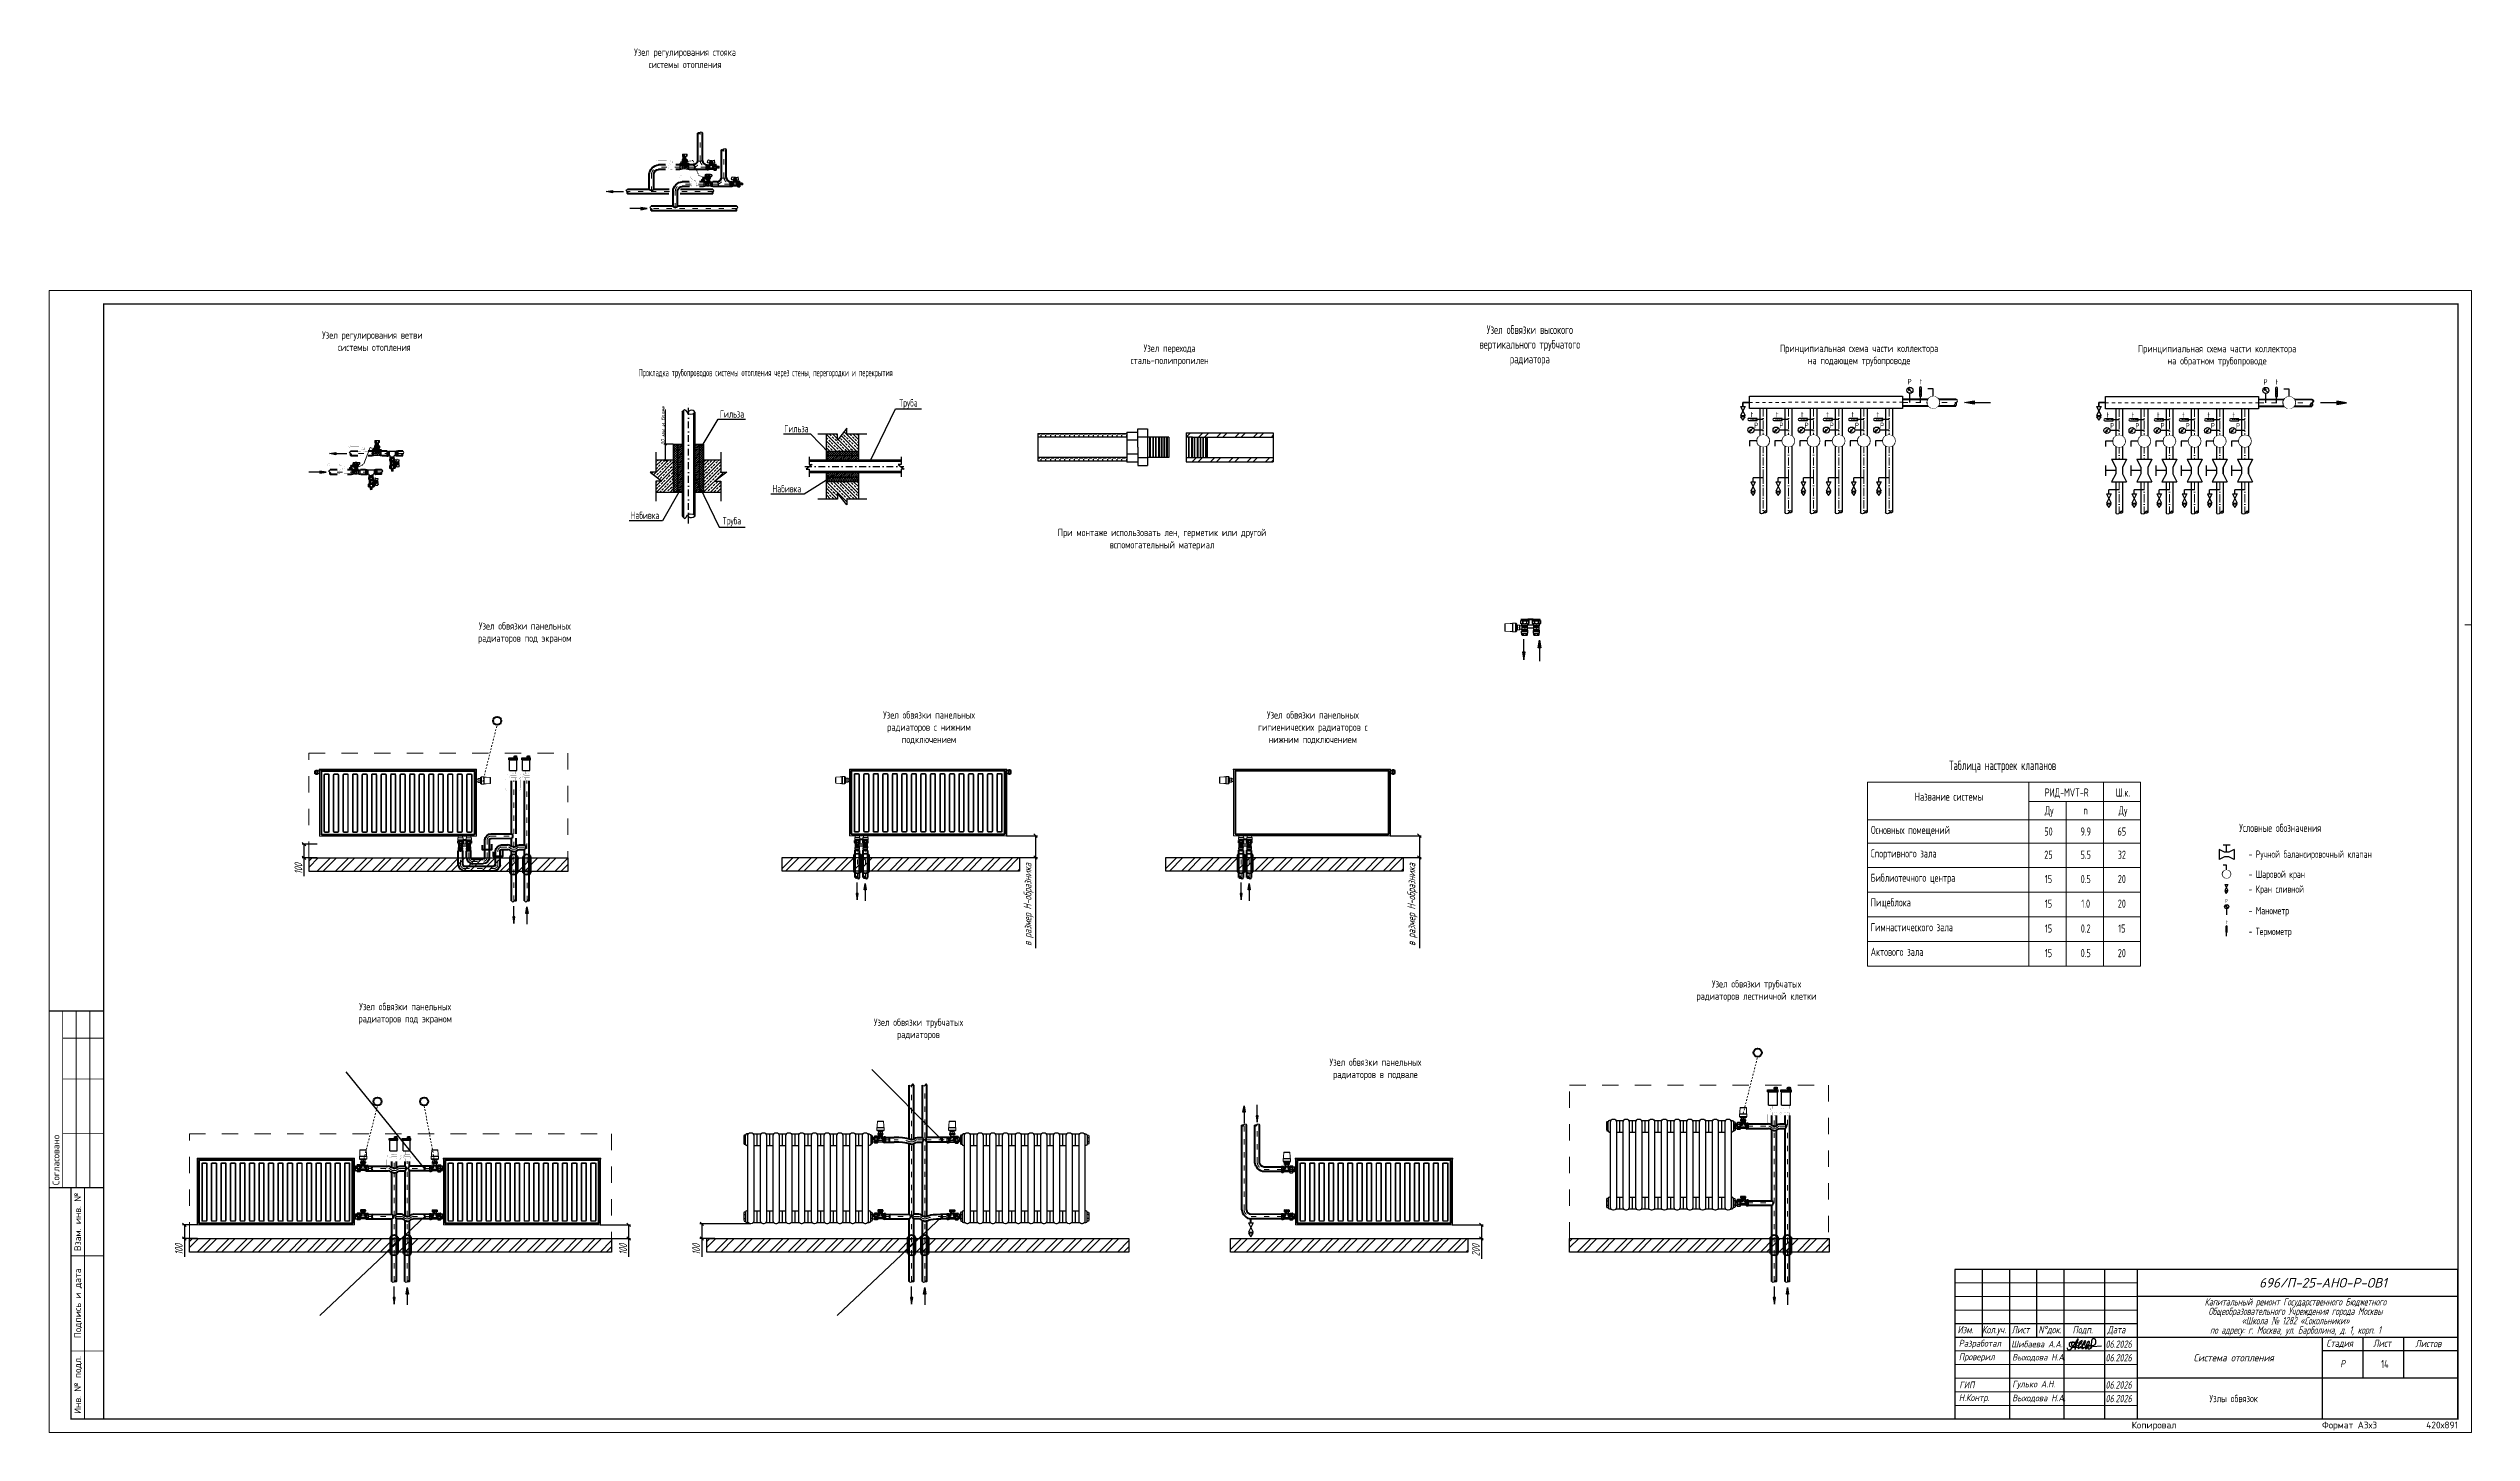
# Model space of a CAD drawing. Header units: millimetres. Extents: x -3929 to 624051, y 52832 to 514950.
# Drawn here: x 11906 to 101031, y 65329 to 116226 of the extents above; entities that cross this region are included whole.
import ezdxf
from ezdxf.enums import TextEntityAlignment as Align

# ---------------------------------------------------------------- set-up
doc = ezdxf.new("R2010")
doc.units = ezdxf.units.MM
doc.set_wipeout_variables(frame=1)
for name, pattern in [('ACAD_ISO03W100', [30, 12, -18]), ('ACAD_ISO10W100', [18, 12, -3, 0, -3]), ('Dash', [11.999999, 6, -6]), ('DASHDOT', [1, 0.5, -0.25, 0, -0.25]), ('DASHED2', [9.525, 6.35, -3.175]), ('K5LT32771', [0]), ('K5LT_THIN', [0])]:
    doc.linetypes.add(name, pattern=pattern)
doc.layers.add('0-Т11', color=1, linetype='Continuous', lineweight=35, true_color=0xff0000)
doc.layers.add('0-Т21', color=5, linetype='Continuous', lineweight=35, true_color=0x0000ff)
for name, color, linetype, lineweight in [('2', 8, 'Continuous', 15), ('_надписи ОВ', 7, 'Continuous', 20), ('RC_A-WALL-PATT_GazBeton', 252, 'Continuous', 9), ('Shtamp', 7, 'Continuous', 35), ('АР-ШТАМП', 7, 'Continuous', 15), ('ОВ маск', 7, 'Continuous', 20), ('ОВ-АРМАТУРА', 4, 'Continuous', 30), ('ОВ-рамка', 7, 'Continuous', 30), ('ОВ-ТЕКСТ', 7, 'Continuous', 25), ('ТЕКСТ', 252, 'Continuous', 13), ('Текст ОВ', 7, 'Continuous', 25)]:
    doc.layers.add(name, color=color, linetype=linetype, lineweight=lineweight)
for name, color, linetype in [('9_Форматы', 7, 'Continuous'), ('ECKCEN', 7, 'Continuous'), ('выноски2', 1, 'Continuous'), ('оборуд тонк', 170, 'Continuous'), ('Отопление', 30, 'Continuous'), ('ПРИБОРЫ', 3, 'Continuous'), ('стояки', 7, 'Continuous'), ('т21.4', 142, 'Continuous')]:
    doc.layers.add(name, color=color, linetype=linetype)
doc.layers.add('9_Форматы надписи', color=7, linetype='Continuous', plot=False)
for name, color, linetype, true_color in [('Подпись', 7, 'Continuous', 0x082cf7), ('т11.1', 1, 'Continuous', 0xff0000), ('т11.2', 7, 'Continuous', 0x6d366d), ('т11.3', 7, 'Continuous', 0xb82e00), ('т11.4', 7, 'Continuous', 0xd600d6), ('т11.5', 7, 'Continuous', 0x750000), ('т21.1', 5, 'Continuous', 0x0000ff), ('т21.2', 7, 'Continuous', 0x004285), ('т21.3', 7, 'Continuous', 0x005c45), ('т21.5', 7, 'Continuous', 0x000061)]:
    doc.layers.add(name, color=color, linetype=linetype, true_color=true_color)
doc.styles.add('DIMS', font='romans.shx', dxfattribs={"width": 0.5})
doc.styles.add('SVA_150', font='isocpeui.ttf', dxfattribs={"width": 0.85, "height": 150})
doc.styles.add('ГОСТ', font='isocpeur.ttf', dxfattribs={"width": 0.8, "height": 250})
doc.styles.add('М2', font='isocpeui.ttf', dxfattribs={"width": 0.8})
doc.styles.add('РАЗМЕРНЫЙ', font='simplex.shx', dxfattribs={"width": 0.6, "oblique": 15})
doc.styles.add('СТИЛЬ', font='simplex.shx', dxfattribs={"width": 0.65})
doc.dimstyles.new('SV_150', dxfattribs={"dimtxt": 150, "dimasz": 70, "dimexe": 60, "dimexo": 0, "dimgap": 10, "dimtad": 1, "dimdec": 0, "dimzin": 0, "dimdsep": 46, "dimtxsty": 'SVA_150', "dimblk": 'OBLIQUE', "dimcen": 1, "dimdle": 60, "dimadec": 0, "dimazin": 0, "dimtfac": 1, "dimtdec": 0, "dimtofl": 0, "dimtmove": 0, "dimatfit": 3, "dimldrblk": 'ARCHTICK', "dimfxl": 1, "dimtolj": 1, "dimtzin": 0, "dimlwd": 25, "dimlwe": 25, "dimarcsym": 0})
doc.dimstyles.new('Рабочий', dxfattribs={"dimscale": 700, "dimtxt": 0.41, "dimasz": 0.18, "dimexe": 0.1, "dimexo": 0, "dimgap": 0.09, "dimtad": 1, "dimdec": 0, "dimzin": 0, "dimdsep": 46, "dimtxsty": 'РАЗМЕРНЫЙ', "dimblk": 'OBLIQUE', "dimcen": 0.09, "dimclrd": 256, "dimclre": 256, "dimclrt": 256, "dimaunit": 1, "dimadec": 0, "dimazin": 0, "dimtfac": 1, "dimtdec": 0, "dimtofl": 0, "dimtmove": 0, "dimatfit": 2, "dimfxl": 1, "dimtolj": 1, "dimtzin": 0, "dimarcsym": 0})
pattern_1 = [(45, (215321.6, 45598.96), (-123.74368, 123.74368), []), (45, (215445.34, 45598.96), (-123.74368, 123.74368), [87.5, -43.75])]
pattern_2 = [(315, (-13777.57, -79025.83), (123.74368, 123.74368), []), (315, (-13777.57, -79149.58), (123.74368, 123.74368), [87.5, -43.75])]
pattern_3 = [(315, (-13777.57, -79025.83), (44.194172, 44.194172), []), (45, (-13777.57, -79025.83), (-44.194172, 44.194172), [])]
pattern_4 = [(45, (215321.6, 45598.96), (-44.194172, 44.194172), []), (135, (215321.6, 45598.96), (-44.194172, -44.194172), [])]
pattern_5 = [(45, (256073.58, 57748.72), (-35.355338, 35.355338), [])]
pattern_6 = [(45, (256504.603, 57382.604), (-35.355338, 35.355338), [])]

msp = doc.modelspace()

# ---------------------------------------------------------------- texts
at = {"layer": '2', "color": 0, "style": 'СТИЛЬ', "width": 0.6}
for s, p in [('Название системы', (80552.61, 88563.016)), ('Основных помещений  ', (78942.61, 87338.841)), ('Спортивного зала', (78932.61, 86474.665)), ('Библиотечного центра', (78932.61, 85580.489)), ('Пищеблока', (78932.61, 84676.313)), ('Гимнастического зала', (78932.61, 83762.137)), ('Актового зала ', (78932.61, 82857.961))]:
    msp.add_text(s, height=300, dxfattribs=at).set_placement(p)
at = {"layer": '_надписи ОВ', "ltscale": 10, "style": 'СТИЛЬ', "width": 0.6}
msp.add_text('Таблица настроек клапанов', height=350, dxfattribs=at).set_placement((81817.43, 89688.668))
at = {"layer": 'выноски2', "color": 7, "lineweight": 30, "style": 'DIMS', "width": 0.7}
for s, height, p in [('P', 202.5, (80289.201, 103870.373)), ('t', 202.5, (80738.345, 103870.373)), ('P', 202.5, (93381.435, 103860.733)), ('t', 202.5, (93830.579, 103860.733)), ('t', 202.5, (74519.299, 102661.446)), ('t', 202.5, (75445.056, 102661.22)), ('t', 202.5, (76370.813, 102661.377)), ('t', 202.5, (77296.57, 102661.22)), ('t', 202.5, (78222.652, 102659.816)), ('t', 202.5, (79148.085, 102660.727)), ('t', 202.5, (87611.533, 102646.944)), ('t', 202.5, (88537.29, 102646.718)), ('t', 202.5, (89463.047, 102646.875)), ('t', 202.5, (90388.804, 102646.718)), ('t', 202.5, (91314.562, 102646.718)), ('t', 202.5, (92240.319, 102646.718)), ('P', 202.5, (74649.371, 102264.831)), ('P', 202.5, (75575.129, 102264.605)), ('P', 202.5, (76500.886, 102264.762)), ('P', 202.5, (77426.643, 102264.605)), ('P', 202.5, (78352.724, 102263.201)), ('P', 202.5, (79278.158, 102264.112)), ('P', 202.5, (87741.605, 102250.329)), ('P', 202.5, (88667.363, 102250.103)), ('P', 202.5, (89593.12, 102250.26)), ('P', 202.5, (90518.877, 102250.103)), ('P', 202.5, (91444.634, 102250.103)), ('P', 202.5, (92370.392, 102250.103)), ('P', 135, (91970.025, 84810.726)), ('t', 135, (92002.222, 84025.311))]:
    msp.add_text(s, height=height, dxfattribs=at).set_placement(p)
at = {"layer": 'выноски2', "color": 7, "style": 'DIMS', "width": 0.6}
for s, p in [('Гильза', (37048.19, 102786.319, 10344.704)), ('Труба', (43538.308, 103193.249)), ('Гильза', (39417.198, 102246.462)), ('Набивка', (39064.608, 100037.789)), ('Набивка', (33847.819, 99059.912, 10344.704)), ('Труба', (37045.976, 98857.957, 10344.704))]:
    msp.add_text(s, height=270, dxfattribs=at).set_placement(p, align=Align.MIDDLE_CENTER)
at = {"layer": 'выноски2', "color": 7, "style": 'СТИЛЬ', "width": 0.6}
for s, height, p in [('Условные обозначения', 300, (92487.241, 87414.323)), ('- Ручной балансировочный клапан', 270, (92830.179, 86462.736)), ('- Шаровой кран', 270, (92830.179, 85726.7)), ('- Кран сливной', 270, (92830.179, 85178.065)), ('- Манометр', 270, (92830.179, 84387.058)), ('- Термометр', 270, (92830.179, 83622.264))]:
    msp.add_text(s, height=height, dxfattribs=at).set_placement(p)
at = {"layer": 'выноски2', "color": 7}
for s, insert, char_height, width, attachment_point, style in [('\\pxqc;Узел регулирования стояка системы отопления ', (33298.317, 116225.568, -576.986), 270, 4047.56645, 1, 'СТИЛЬ'), ('\\pxqc;Узел регулирования ветви  системы отопления ', (21591.67, 105822.893), 270, 4597.79529, 1, 'СТИЛЬ'), ('\\pxqc;Узел перехода сталь-полипропилен', (55169.112, 105342.138), 270, 4047.56645, 3, 'СТИЛЬ'), ('\\pxqc;Узел обвязки высокого вертикального трубчатого радиатора', (68822.545, 106049.156), 324, 4857.07975, 3, 'СТИЛЬ'), ('\\pxqc;Принципиальная схема части коллектора \\Pна подающем трубопроводе', (75197.621, 105335.702), 270, 6614.96758, 1, 'СТИЛЬ'), ('\\pxqc;Принципиальная схема части коллектора \\Pна обратном трубопроводе', (88364.913, 105325.568), 270, 6614.96758, 1, 'СТИЛЬ'), ('Прокладка трубопроводов системы отопления через стены, перегородки и перекрытия', (38288.233, 104271.364, 10344.704), 270, 9760.75416, 5, 'DIMS'), ('\\pxqc;При монтаже использовать лен, герметик или другой вспомогательный материал', (57101.508, 98562.138), 270, 8470, 3, 'СТИЛЬ'), ('\\pxqc;Узел обвязки панельных радиаторов под экраном', (31448.114, 95126.372), 270, 4047.56645, 3, 'СТИЛЬ'), ('\\pxqc;Узел обвязки панельных радиаторов с нижним подключением', (42270.117, 91854.088), 270, 4047.56645, 1, 'СТИЛЬ'), ('\\pxqc;Узел обвязки панельных гигиенических радиаторов с нижним подключением', (56386.919, 91854.088), 270, 4047.56645, 1, 'СТИЛЬ'), ('\\pxqc;Узел обвязки панельных радиаторов под экраном', (27047.723, 81129.106), 270, 4047.56645, 3, 'СТИЛЬ'), ('\\pxqc;Узел обвязки трубчатых радиаторов лестничной клетки', (76754.552, 81963.398), 270, 4047.56645, 3, 'СТИЛЬ'), ('\\pxqc;Узел обвязки трубчатых радиаторов ', (45928.617, 80551.746), 270, 4047.56645, 3, 'СТИЛЬ'), ('\\pxqc;Узел обвязки панельных радиаторов в подвале', (58688.568, 79083.525), 270, 4047.56645, 1, 'СТИЛЬ')]:
    msp.add_mtext(s, dxfattribs=dict(at, insert=insert, char_height=char_height, width=width, attachment_point=attachment_point, style=style))
at = {"layer": 'ТЕКСТ', "transparency": 33554687, "attachment_point": 5, "style": 'СТИЛЬ'}
for s, insert, char_height, width in [('\\pxi1,sm0.75;{\\C7;14}', (97694.225, 67847.914, 576.986), 300, 6768.52482), ('\\pxi1,sm0.75;{\\C7;Узлы обвязок}', (92146.987, 66579.187, 576.986), 270, 6535.64473)]:
    msp.add_mtext(s, dxfattribs=dict(at, insert=insert, char_height=char_height, width=width))
at = {"layer": 'Текст ОВ', "style": 'СТИЛЬ', "width": 0.65}
for s, p in [('Ду', (85495.672, 88056.561)), ('РИД-MVT-R', (86139.715, 88716.561)), ('n', (86839.715, 88056.561)), ('Ш.к.', (88209.715, 88716.561)), ('Ду', (88209.715, 88056.561)), ('50', (85470.039, 87280.498)), ('9.9', (86840.039, 87280.498)), ('65', (88169.171, 87280.498)), ('25', (85470.039, 86426.322)), ('5.5', (86840.039, 86426.322)), ('32', (88169.171, 86426.322)), ('15', (85470.039, 85532.146)), ('0.5', (86840.039, 85532.146)), ('20', (88169.171, 85532.146)), ('15', (85470.039, 84627.971)), ('1.0', (86840.039, 84627.971)), ('20', (88169.171, 84627.971)), ('15', (85470.039, 83713.795)), ('0.2', (86840.039, 83713.795)), ('15', (88169.171, 83713.795)), ('15', (85470.039, 82809.619)), ('0.5', (86840.039, 82809.619)), ('20', (88169.171, 82809.619))]:
    msp.add_text(s, height=300, dxfattribs=at).set_placement(p, align=Align.CENTER)

# ---------------------------------------------------------------- blocks, each defined once
blk = doc.blocks.new('Стрелка')
at = {"linetype": 'ByBlock', "lineweight": -2}
blk.add_hatch(color=0, dxfattribs=at).paths.add_polyline_path([(-50, -300), (50, -300), (0, 0)])
at = {"color": 0, "linetype": 'ByBlock', "lineweight": -2}
for p, q in [((0, 0), (-50, -300)), ((50, -300), (0, 0)), ((-50, -300), (50, -300)), ((0, -300), (0, -800))]:
    blk.add_line(p, q, dxfattribs=at)
blk = doc.blocks.new('A$C7d3ea253')
for points in [[(-9.2, 9.8), (-9.2, 9.8), (-9.2, 9.8), (-9.2, 9.7), (-9.1, 9.7), (-9.1, 9.8), (-9.1, 9.8), (-9.1, 9.8), (-9.2, 9.8)], [(-8.5, 10.1), (-8.5, 10.1), (-8.5, 10.1), (-8.5, 10), (-8.4, 10), (-8.4, 10), (-8.4, 10.1), (-8.4, 10.1), (-8.4, 10.1)], [(-8.4, 10.1), (-8.4, 10.1), (-8.4, 10.1), (-8.4, 10), (-8.4, 10), (-8.3, 10), (-8.3, 10.1), (-8.3, 10.1), (-8.3, 10.1), (-8.3, 10.2), (-8.4, 10.2)], [(-8, 10.2), (-8, 10.1), (-8, 10.1), (-8, 10.1), (-7.9, 10.1), (-7.9, 10.1), (-7.8, 10.1), (-7.8, 10.2), (-7.9, 10.2), (-7.9, 10.2)], [(-7, 10.3), (-7.1, 10.2), (-7.1, 10.2), (-7, 10.1), (-7, 10.1), (-7, 10.1), (-6.9, 10.1), (-6.9, 10.2), (-7, 10.3)], [(-7, 10.1), (-7, 10.1), (-7, 10.1), (-7, 10), (-6.9, 10), (-6.9, 10), (-6.9, 10), (-6.9, 10.1), (-6.9, 10.1), (-6.9, 10.1), (-6.9, 10.1)], [(-6.9, 10.1), (-6.9, 10.1), (-6.9, 10.1), (-6.9, 10), (-6.8, 10.1), (-6.8, 10.1), (-6.8, 10.2), (-6.9, 10.2)], [(-6.6, 10.3), (-6.6, 10.2), (-6.6, 10.2), (-6.6, 10.1), (-6.5, 10.1), (-6.5, 10.2), (-6.5, 10.3), (-6.6, 10.3)], [(-6.6, 10.3), (-6.6, 10.2), (-6.6, 10.2), (-6.6, 10.1), (-6.5, 10.1), (-6.5, 10.2), (-6.5, 10.3), (-6.6, 10.3)], [(-6.5, 10.3), (-6.5, 10.2), (-6.5, 10.2), (-6.5, 10.1), (-6.4, 10.1), (-6.4, 10.1), (-6.4, 10.1), (-6.4, 10.2), (-6.4, 10.3)], [(-6.5, 10.3), (-6.5, 10.2), (-6.5, 10.2), (-6.5, 10.1), (-6.4, 10.1), (-6.4, 10.1), (-6.4, 10.1), (-6.4, 10.2), (-6.4, 10.3), (-6.4, 10.3)], [(-6.5, 10.1), (-6.5, 10.1), (-6.5, 10.1), (-6.5, 10), (-6.4, 10), (-6.4, 10), (-6.4, 10.1), (-6.4, 10.1), (-6.4, 10.2), (-6.4, 10.2)], [(-6.4, 10.1), (-6.5, 10.1), (-6.5, 10.1), (-6.4, 10), (-6.4, 10), (-6.3, 10.1), (-6.3, 10.1), (-6.4, 10.2), (-6.4, 10.2)], [(-5.8, 10.3), (-5.8, 10.2), (-5.8, 10.2), (-5.8, 10.1), (-5.7, 10.1), (-5.7, 10.1), (-5.7, 10.1), (-5.7, 10.2), (-5.7, 10.2), (-5.7, 10.3), (-5.7, 10.3)], [(-4.1, 10.3), (-4.1, 10.3), (-4.1, 10.2), (-4.1, 10.2), (-4.1, 10.2), (-4, 10.2), (-4, 10.2), (-4, 10.3), (-4.1, 10.3)], [(-3.8, 10.3), (-3.8, 10.3), (-3.8, 10.2), (-3.8, 10.2), (-3.7, 10.2), (-3.7, 10.3), (-3.7, 10.3), (-3.8, 10.3)], [(-3.6, 10.4), (-3.6, 10.3), (-3.4, 10.3), (-3.4, 10.4)], [(-3.2, 10.3), (-3.2, 10.3), (-3.2, 10.2), (-3.2, 10.2), (-3.1, 10.2), (-3.1, 10.2), (-3, 10.2), (-3, 10.3), (-3.1, 10.3)], [(-3, 10.3), (-3, 10.3), (-3, 10.3), (-3, 10.2), (-3, 10.2), (-2.9, 10.2), (-2.9, 10.3), (-2.9, 10.3), (-2.9, 10.4), (-3, 10.4)], [(-2.7, 7.9), (-2.7, 7.7), (-2.5, 7.7), (-2.5, 7.9)], [(-2.7, 6.6), (-2.7, 6.4), (-2.5, 6.4), (-2.5, 6.6)], [(-2.3, 10.5), (-2.3, 10.4), (-2.2, 10.4), (-2.2, 10.4), (-2.1, 10.3), (-2.1, 10.4), (-2, 10.4), (-2, 10.4), (-2, 10.5)], [(-2.3, 10.5), (-2.3, 10.4), (-2.2, 10.4), (-2.2, 10.4), (-2.1, 10.3), (-2.1, 10.4), (-2, 10.4), (-2, 10.4), (-2, 10.5)], [(-2.1, 10.5), (-2.1, 10.4), (-2, 10.4), (-2, 10.4), (-1.9, 10.3), (-1.8, 10.4), (-1.8, 10.4), (-1.8, 10.4), (-1.8, 10.5)], [(-2.1, 10.5), (-2.1, 10.4), (-2, 10.4), (-2, 10.4), (-1.9, 10.3), (-1.8, 10.4), (-1.8, 10.4), (-1.8, 10.4), (-1.8, 10.5)], [(-1, 7.3), (-1, 7.2), (-1, 7.2), (-1, 7.2), (-0.9, 7.1), (-0.8, 7.2), (-0.8, 7.3), (-0.9, 7.3), (-0.9, 7.3)], [(-0.7, 10.3), (-0.8, 10.3), (-0.8, 10.3), (-0.7, 10.2), (-0.7, 10.2), (-0.6, 10.2), (-0.6, 10.3), (-0.6, 10.3), (-0.7, 10.3), (-0.7, 10.4)], [(-0.6, 7), (-0.7, 7), (-0.7, 7), (-0.6, 6.9), (-0.6, 6.9), (-0.5, 6.9), (-0.5, 7), (-0.6, 7.1)], [(-0.4, 6.4), (-0.4, 6.4), (-0.4, 6.4), (-0.4, 6.3), (-0.3, 6.3), (-0.3, 6.3), (-0.3, 6.4), (-0.4, 6.5)], [(2.7, 10.2), (2.7, 10.2), (2.7, 10.1), (2.7, 10.1), (2.8, 10.1), (2.8, 10.1), (2.8, 10.1), (2.8, 10.2), (2.8, 10.2), (2.8, 10.2), (2.8, 10.3)], [(2.7, 3.4), (2.7, 3.3), (2.9, 3.3), (2.9, 3.4)], [(3, 2.2), (3, 2.2), (3, 2.1), (3, 2.1), (3.1, 2.1), (3.1, 2.1), (3.1, 2.1), (3.1, 2.1), (3.1, 2.2), (3.1, 2.2), (3.1, 2.2)]]:
    blk.add_hatch(color=7).paths.add_polyline_path(points)
at = {"color": 7, "linetype": 'Continuous', "lineweight": 9}
for p, q in [((-9.1, 7.3), (-9.1, 7.4)), ((-9, 7.3), (-8.9, 7.4)), ((-8.6, 7.5), (-8.8, 7.4)), ((-6.9, 10.1), (-6.9, 10.1)), ((-6.4, 10.1), (-6.4, 10.1)), ((-5.9, 6.8), (-5.5, 6.6)), ((-5.2, 6.3), (-5.6, 6.6)), ((-5.5, 6.6), (-5.2, 6.3)), ((-3.7, 5.6), (-3.7, 5.5)), ((-3.4, 5.8), (-3.5, 5.8)), ((1.3, 5.9), (1.6, 6.1)), ((1.3, 6), (1.5, 6.1)), ((2.1, 10.2), (2.1, 10.2)), ((2.1, 10.2), (2.2, 10.2)), ((2.6, 10.2), (2.5, 10.2)), ((2.5, 10.2), (2.6, 10.2)), ((3, 3.3), (3.1, 3.3)), ((3.3, 3.5), (3.3, 3.6)), ((3.4, 6.5), (3.4, 6.4)), ((3.5, 6.5), (3.5, 6.5)), ((7.1, 0.3), (7.1, 0.5)), ((-0.5, -7.4), (-0.6, -7.4)), ((-0.6, -7.9), (-0.5, -7.9)), ((7.1, -0.8), (7.1, -0.6)), ((7.1, -0.8), (7.1, -1)), ((7.1, -1.9), (7.1, -2.1))]:
    blk.add_line(p, q, dxfattribs=at)
at = {"color": 7, "linetype": 'Continuous', "lineweight": 5}
for p, q in [((-8.4, 9.7), (-8.7, 9.7)), ((-7.3, 6.6), (-7.2, 6.6)), ((-7.3, 6.5), (-7.3, 6.5)), ((-6.1, 5.5), (-6.1, 5.5)), ((-6, 5.4), (-6.1, 5.4)), ((-5.9, 5.6), (-6, 5.6)), ((-5.9, 5.5), (-5.9, 5.5)), ((-5.9, 5.5), (-5.9, 5.5)), ((-5.5, 9.8), (-5.8, 9.8)), ((-5.8, 5.9), (-5.7, 5.7)), ((-0.3, 10.2), (-0.5, 10.2)), ((-0.2, 9.9), (-0.3, 9.9)), ((0.9, 0), (1, 0)), ((1.3, 10.2), (1.2, 10.2)), ((1.8, 9.8), (1.5, 9.8)), ((2.3, 9.8), (2.1, 9.8)), ((3.5, 9.8), (3.5, 9.8)), ((-7.5, -3.7), (-7.7, -3.4)), ((-7.7, -5.4), (-7.5, -5.1)), ((-7.7, -9.9), (-7.5, -10.2)), ((-7.5, -11.6), (-7.7, -11.9)), ((-7.1, -4.1), (-7.1, -4.2)), ((-7.1, -4.9), (-7.1, -5)), ((-7.1, -10.4), (-7.1, -10.3)), ((-7.1, -11.1), (-7, -11)), ((-4.6, -5.7), (-4.5, -5.6)), ((-4.4, -5.1), (-4.5, -5.1)), ((-3.1, -6.4), (-2.9, -6.5)), ((-3, -6.2), (-2.8, -6.4)), ((-1.4, -0.8), (-1.3, -0.8)), ((-1.3, -1), (-1.2, -0.9)), ((-0.9, -6), (-0.7, -5.8)), ((-0.8, -2.9), (-0.8, -2.9)), ((-0.7, -6.2), (-0.5, -6)), ((-0.6, -3.2), (-0.6, -3.1)), ((-0.6, -3.3), (-0.6, -3.3)), ((-0.4, -3.3), (-0.4, -3.3)), ((-0.2, -0.5), (-0.1, -0.5)), ((-0.2, -5.3), (-0.2, -5.3)), ((-0.2, -5.3), (-0.2, -5.3)), ((-0.1, -0.8), (0.1, -0.8)), ((-0.1, -5.9), (-0.1, -5.8)), ((-0.1, -5.9), (-0.1, -5.8)), ((0, -0.4), (0, -0.4)), ((0.1, -5.3), (0, -5.2)), ((0.3, -5.8), (0.3, -5.7)), ((0.5, -0.6), (0.6, -0.5)), ((0.5, -5.1), (0.5, -5.1)), ((0.7, -11), (0.6, -11)), ((0.7, -5.7), (0.7, -5.6)), ((1.1, -11.1), (1.1, -11.1)), ((3, -4.2), (3, -4.1)), ((3, -5), (3, -4.9)), ((3, -10.3), (3, -10.4)), ((3, -11.1), (3, -11.2)), ((3.6, -3.4), (3.5, -3.7)), ((3.5, -5.1), (3.6, -5.3)), ((3.5, -10.2), (3.6, -9.9)), ((3.6, -11.9), (3.5, -11.6)), ((3.7, -2.2), (3.7, -2.3))]:
    blk.add_line(p, q, dxfattribs=at)
at = {"color": 7, "linetype": 'Continuous', "lineweight": 9}
for points in [[(-9.2, 7.3), (-9.2, 8.5), (-9.2, 8.5)], [(-8.5, 10.1), (-8.7, 10.1), (-8.7, 10.1), (-8.8, 10.1), (-8.8, 10), (-8.9, 10), (-8.9, 10), (-9, 10), (-9.1, 9.9), (-9.1, 9.8), (-9.1, 9.8)], [(-9.1, 9.8), (-9.1, 9.7), (-9.1, 9.7)], [(-9.1, 9.8), (-8.7, 9.8), (-8.7, 9.8)], [(-9.1, 9.8), (-9.1, 9.8), (-9.1, 9.8)], [(-9.1, 9.7), (-9.1, 8.6), (-9.1, 8.6)], [(-8.9, 8.8), (-9.1, 8.6), (-9.1, 8.6)], [(-9.1, 8.6), (-9.1, 8.5), (-9.1, 8.5)], [(-9.1, 8.5), (-9.1, 8.4), (-9.1, 8.3), (-9.1, 8.2)], [(-9.1, 8.2), (-9.1, 8.4), (-9.1, 8.5)], [(-9.1, 8.2), (-9, 8.2), (-9, 8.2)], [(-8.1, 6.4), (-8.4, 6.6), (-8.7, 6.8), (-8.9, 6.9), (-9, 7.1), (-9.1, 7.2), (-9.1, 7.3)], [(-9, 7.4), (-9, 7.3), (-9, 7.3)], [(-8.8, 7.4), (-9, 7.4), (-9, 7.4)], [(-9, 7.4), (-9, 7.3), (-9, 7.3)], [(-9, 7.3), (-9, 7.3), (-9, 7.3)], [(-9, 7.3), (-9, 7.3), (-9, 7.3)], [(-9, 7.3), (-9, 7.2), (-9, 7.2)], [(-9, 7.2), (-9, 7.1), (-8.8, 7), (-8.6, 6.8), (-8.4, 6.6)], [(-8, 6.3), (-8.3, 6.5), (-8.6, 6.7), (-8.8, 6.9), (-8.9, 7.1), (-9, 7.2), (-9, 7.2)], [(-8.9, 8.8), (-8.7, 8.8), (-8.7, 8.8)], [(-8.8, 8.8), (-8.8, 9.8), (-8.8, 9.8)], [(-8.7, 9.1), (-8.8, 9.1), (-8.7, 9.2)], [(-8.7, 8.9), (-8.7, 8.9), (-8.7, 9), (-8.8, 9), (-8.8, 9)], [(-8.7, 9.8), (-8.7, 9.8), (-8.7, 9.8)], [(-8.7, 9.7), (-8.7, 9.7), (-8.7, 9.7)], [(-8.7, 9.7), (-8.7, 8.6), (-8.7, 8.6)], [(-8.7, 9.7), (-8.7, 9.7), (-8.7, 9.7)], [(-8.7, 9.7), (-8.7, 9.6), (-8.7, 9.6)], [(-8.7, 9.4), (-8.7, 9.6), (-8.7, 9.6)], [(-8.7, 9.3), (-8.7, 9.4), (-8.7, 9.4)], [(-8.7, 9.3), (-8.7, 9.4), (-8.7, 9.4)], [(-8.7, 9.4), (-8.7, 9.3), (-8.7, 9.3)], [(-8.7, 9.4), (-8.7, 9.4), (-8.7, 9.4)], [(-8.7, 9.3), (-8.7, 9.3), (-8.7, 9.3)], [(-8.7, 9.3), (-8.7, 9.2), (-8.7, 9.2)], [(-8.7, 9.3), (-8.7, 9.2), (-8.7, 9.2)], [(-8.7, 9.3), (-8.7, 9.3), (-8.7, 9.3)], [(-8.7, 9.3), (-8.7, 9.2), (-8.7, 9.2)], [(-8.7, 9.3), (-8.7, 9.3), (-8.7, 9.3)], [(-8.7, 9.3), (-8.7, 9.3), (-8.7, 9.3)], [(-8.7, 9.2), (-8.7, 9.1), (-8.7, 9.1)], [(-8.7, 9.2), (-8.7, 9.1), (-8.7, 9.1)], [(-8.7, 9.2), (-8.7, 9.2), (-8.7, 9.2)], [(-8.7, 9.2), (-8.7, 9.2), (-8.7, 9.2)], [(-8.7, 9.1), (-8.7, 9.1), (-8.7, 9.1)], [(-8.7, 9.1), (-8.7, 9.1), (-8.7, 9.1)], [(-8.7, 9), (-8.7, 9.1), (-8.7, 9.1)], [(-8.7, 9.1), (-8.7, 9.1), (-8.7, 9.1)], [(-8.7, 9.1), (-8.7, 9.1), (-8.7, 9.1)], [(-8.7, 9.1), (-8.7, 9.1), (-8.7, 9.1)], [(-8.7, 9.1), (-8.7, 9.1), (-8.7, 9.1)], [(-8.7, 9.1), (-8.7, 9.1), (-8.7, 9.1)], [(-8.7, 9.1), (-8.7, 9.1), (-8.7, 9.1)], [(-8.7, 9), (-8.7, 9), (-8.7, 9)], [(-8.7, 8.8), (-8.7, 9), (-8.7, 9)], [(-8.7, 9), (-8.7, 9), (-8.7, 9)], [(-8.7, 8.6), (-8.7, 8.5), (-8.7, 8.5)], [(-8.4, 10.1), (-8.5, 10.1), (-8.5, 10.1)], [(-8.4, 10.1), (-8.5, 10.1), (-8.5, 10.1)], [(-8.4, 10.1), (-8.4, 10.1), (-8.4, 10.1)], [(-8.4, 10.1), (-8.4, 10.1), (-8.4, 10.1)], [(-8.3, 10.1), (-8.4, 10.1), (-8.4, 10.1)], [(-7.9, 10.1), (-8.4, 10.1), (-8.4, 10.1)], [(-6.4, 10.1), (-8.4, 10.1), (-6.3, 10.1)], [(-8.4, 6.6), (-8, 6.3), (-8, 6.3)], [(-8.3, 10.1), (-8.3, 10.1), (-8.3, 10.1)], [(-8, 10.1), (-8.3, 10.1), (-8.3, 10.1)], [(-8.2, 10.1), (-8, 10.1), (-8, 10.1)], [(-8.1, 6.4), (-7.6, 6), (-7.1, 5.8)], [(-8, 10.1), (-7.7, 10.1), (-7.4, 10.1)], [(-8, 10.1), (-7.9, 10.1), (-7.5, 10.1)], [(-7.5, 6), (-8, 6.3), (-8, 6.3)], [(-8, 6.3), (-7.5, 6), (-7.1, 5.8), (-6.8, 5.5)], [(-6.9, 10.1), (-7.9, 10.1), (-7.9, 10.1)], [(-7.8, 10.1), (-6.2, 10.1), (-6.2, 10.1)], [(-7.1, 5.8), (-6.8, 5.5), (-7.1, 5.7), (-7.5, 6)], [(-7.4, 10.1), (-7, 10.1), (-6.9, 10.2), (-6.9, 10.2)], [(-7.4, 10.2), (-7, 10.2), (-7, 10.2)], [(-7.4, 6.5), (-7.3, 6.5), (-7.3, 6.5)], [(-7.3, 6.5), (-7.1, 6.5), (-6.9, 6.5), (-6.8, 6.4), (-6.6, 6.4), (-6.4, 6.3), (-6.2, 6.2), (-6.1, 6.1), (-5.9, 6), (-5.8, 5.8), (-5.7, 5.7), (-5.7, 5.7)], [(-7.3, 6.5), (-7.3, 6.5), (-7.3, 6.5)], [(-7, 10.1), (-7.1, 10.1), (-7.1, 10.1)], [(-7, 10.2), (-6.5, 10.2), (-6.5, 10.2)], [(-6.9, 10.1), (-7, 10.1), (-7, 10.1)], [(-6.9, 10.2), (-6.4, 10.2), (-6.4, 10.2)], [(-6.9, 10.1), (-6.9, 10.1), (-6.9, 10.1)], [(-6.9, 10.1), (-6.4, 10.1), (-6.4, 10.1)], [(-6.7, 5.5), (-6.7, 5.5), (-6.8, 5.5)], [(-6.7, 5.5), (-6.8, 5.5), (-6.8, 5.5)], [(-6.7, 5.4), (-6.7, 4.8), (-6.7, 4.8)], [(-6.7, 5.4), (-6.7, 5.4), (-6.7, 5.4)], [(-6.7, 4.8), (-6.7, 3.6), (-6.7, 3.6)], [(-6.7, 4.8), (2.7, 4.8), (2.7, 4.8)], [(-6.7, 3.6), (-6.6, 3.5), (-6.6, 3.5)], [(-6.7, 3.5), (-6.6, 3.4), (-6.6, 3.4)], [(-6.6, 3.4), (-6.6, 3), (-6.6, 3)], [(-6.6, 3.4), (-6.6, 3.4), (-6.6, 3.4)], [(-6.5, 10.2), (-6.3, 10.2), (-6.3, 10.2)], [(-6.5, 10.1), (-6.5, 10.1), (-6.5, 10.1)], [(-6.5, 3), (-6.5, 2.9), (-6.5, 2.9)], [(-6.5, 2.9), (-6.5, 2.8), (-6.5, 2.8), (-6.4, 2.8), (-6.4, 2.7), (-6.3, 2.7), (-6.2, 2.7)], [(-6.4, 10.2), (-6, 10.2), (-5.7, 10.2)], [(-6.2, 10.2), (-6.4, 10.2), (-6.4, 10.2)], [(-6.4, 10.2), (-5.9, 10.2), (-5.9, 10.2)], [(-6.1, 10.1), (-6.4, 10.1), (-6.4, 10.1)], [(-6.3, 10.2), (-6.2, 10.2), (-6.2, 10.2)], [(-6.2, 10.2), (-5.7, 10.3), (-5.7, 10.3)], [(-6, 10.2), (-6.2, 10.2), (-6.2, 10.2)], [(-6.2, 2.7), (-6.2, 2.7), (-6.2, 2.7)], [(-6.2, 2.7), (2.2, 2.7), (2.2, 2.7)], [(-5.5, 10.1), (-5.8, 10.1), (-6.1, 10.1)], [(-6, 10.2), (-5.7, 10.2), (-5.7, 10.2)], [(-5.9, 10.2), (-5.4, 10.2), (-5.4, 10.2)], [(-5.7, 10.3), (-5.7, 10.3), (-5.6, 10.3)], [(-5.7, 10.3), (-5.7, 10.3), (-5.7, 10.3)], [(-5.5, 10.2), (-5.6, 10.2), (-5.6, 10.2), (-5.6, 10.2), (-5.7, 10.2)], [(-5.1, 10.2), (-5.7, 10.2), (-5.7, 10.2)], [(-5.7, 10.2), (-5.7, 10.2), (-5.7, 10.2)], [(-5.5, 2.5), (-5.6, 2.6), (-5.6, 2.7), (-5.7, 2.7)], [(-5.6, 10.3), (-5.5, 10.3), (-5.5, 10.3)], [(-5.6, 10.2), (-5.5, 10.2), (-5.5, 10.2)], [(-5.5, 10.3), (-5.5, 10.3), (-5.1, 10.3), (-4.7, 10.3)], [(-5.5, 10.3), (-5.3, 10.3), (-5.3, 10.3)], [(-5.5, 10.3), (-5.3, 10.3), (-5.3, 10.3)], [(-5.5, 10.2), (-5.5, 10.1), (-5.5, 10.1)], [(-5.5, 10.2), (-5.5, 10.2), (-5.5, 10.2)], [(-5.4, 10.1), (-5.5, 10.1), (-5.5, 10.1)], [(-5.5, 6.6), (-5.1, 6.3), (-5.1, 6.3)], [(-5.5, 2), (-5.5, 2.5), (-5.5, 2.5)], [(-5.5, 2), (-5.5, 1.9), (-5.4, 1.9)], [(-5.4, 1.9), (1.4, 1.9), (1.4, 1.9)], [(-5.2, 0.1), (-5.4, -0.3), (-5.4, -0.3)], [(-5.3, 10.3), (-5.3, 10.3), (-5.3, 10.3)], [(-5.3, 0.1), (1, 0.1), (1, 0.1)], [(-5.2, 10.3), (-4.5, 10.3), (-4.5, 10.3)], [(-5.2, 10.3), (-3.8, 10.3), (-3.8, 10.3)], [(-5.2, 6.3), (-4.6, 6), (-4.2, 5.7), (-3.8, 5.5)], [(-4.7, 6), (-5.2, 6.3), (-5.2, 6.3)], [(-4.5, 10.2), (-4.8, 10.2), (-5.1, 10.2)], [(-3.7, 5.5), (-4.1, 5.7), (-4.6, 6), (-5.1, 6.3)], [(-5.1, 1.9), (-5.1, 1.6), (-5.1, 1.6)], [(-4.9, 1.4), (-5, 1.5), (-5, 1.5), (-5.1, 1.5), (-5.1, 1.6)], [(-5.1, 1.6), (-5, 1.6), (-5, 1.6)], [(-5, 10.3), (-5, 10.3), (-5, 10.3)], [(-5, 1.9), (-5, 1.6), (-5, 1.6)], [(-5, 1.6), (-5, 1.6), (-5, 1.6)], [(-5, 1.5), (-5, 1.6), (-5, 1.6)], [(-5, 1.6), (-5, 1.5), (-5, 1.5)], [(-5, 1.6), (-4.9, 1.6), (-4.9, 1.6)], [(-5, 0.4), (1, 0.4), (1, 0.4)], [(-5, 0.1), (-5, 0.3), (-5, 0.3)], [(-4.9, 1.6), (-4.9, 1.5), (-4.8, 1.5), (-4.8, 1.6)], [(-4.9, 1.4), (-4.9, 0.8), (-4.9, 0.8)], [(-4.9, 1.4), (0.9, 1.4), (0.9, 1.4)], [(0.9, 0.7), (-4.9, 0.7), (-4.9, 0.7)], [(-4.8, 10.3), (-4.8, 10.3), (-4.8, 10.3)], [(-4.8, 1.9), (-4.8, 1.6), (-4.8, 1.6)], [(-4.8, 1.6), (-4.8, 1.6), (-4.8, 1.6)], [(-4.8, 1.6), (-4.8, 1.6), (-4.8, 1.6)], [(-4.8, 1.6), (-4.7, 1.6), (-4.7, 1.6)], [(-4.7, 10.3), (-4.7, 10.3), (-4.7, 10.3)], [(-4.7, 10.3), (-4.2, 10.3), (-4.2, 10.3)], [(-3.9, 5.5), (-4.3, 5.7), (-4.7, 6)], [(-4.7, 1.6), (-4.6, 1.6), (-4.6, 1.6), (-4.6, 1.5), (-4.5, 1.5), (-4.5, 1.6), (-4.5, 1.6)], [(-4.7, 1.6), (-4.7, 1.6), (-4.7, 1.6)], [(-4.7, 0.8), (-4.7, 0.4), (-4.7, 0.4)], [(-4.2, 10.3), (-4.5, 10.3), (-4.5, 10.3)], [(-4.4, 10.3), (-4.4, 10.3), (-4.4, 10.3)], [(-4.4, 1.6), (-4.3, 1.6), (-4.3, 1.6)], [(-4.4, 1.6), (-4.4, 1.6), (-4.4, 1.6)], [(-4.3, 10.3), (-4.3, 10.3), (-4.3, 10.3)], [(-4.3, 1.6), (-4.3, 1.6), (-4.2, 1.6), (-4.2, 1.5), (-4.1, 1.5), (-4.1, 1.6), (-4.1, 1.6), (-4.1, 1.6)], [(-4.3, 1.6), (-4.3, 1.6), (-4.3, 1.6)], [(-4.2, 10.3), (-4.2, 10.3), (-4.2, 10.3)], [(-4.2, 10.3), (-3.9, 10.3), (-3.9, 10.3)], [(-4.2, 10.3), (-3.8, 10.3), (-3.8, 10.3)], [(-4.2, 10.2), (-4.1, 10.2), (-4.1, 10.2)], [(-4.1, 10.3), (-4.1, 10.3), (-4.1, 10.3)], [(-3.8, 10.3), (-4.1, 10.3), (-4.1, 10.3)], [(-4, 10.3), (-4, 10.3), (-4, 10.3)], [(-4, 10.3), (-4, 10.3), (-4, 10.3)], [(-4, 1.6), (-4, 1.6), (-4, 1.6)], [(-4, 1.6), (-3.9, 1.6), (-3.9, 1.6)], [(-3.9, 10.3), (-3.9, 10.3), (-3.9, 10.3)], [(-3.9, 5.5), (-3.8, 5.5), (-3.8, 5.5), (-3.8, 5.4)], [(-3.9, 1.6), (-3.8, 1.6), (-3.8, 1.6), (-3.7, 1.5), (-3.7, 1.5), (-3.6, 1.6), (-3.6, 1.6), (-3.6, 1.6)], [(-3.9, 1.6), (-3.9, 1.6), (-3.9, 1.6)], [(-3.7, 10.5), (-3.8, 10.3), (-3.8, 10.3)], [(-3.8, 10.3), (-3.8, 10.3), (-3.8, 10.3)], [(-3.8, 10.3), (-3.8, 10.3), (-3.8, 10.3)], [(-3.8, 5.4), (-3.8, 5.5), (-3.8, 5.5)], [(0.8, 5.5), (-3.8, 5.5), (-3.8, 5.5)], [(-3.8, 5.4), (-3.8, 5.4), (-3.8, 5.4)], [(-3.8, 5.4), (2.6, 5.4), (2.6, 5.4)], [(-3.8, 2.7), (-3.8, 2.7), (-3.8, 2.7)], [(-3.8, 2.7), (-3.8, 2.7), (-3.8, 2.7)], [(-3.7, 10.5), (-3.7, 10.5), (-3.7, 10.5)], [(-3.5, 10.5), (-3.7, 10.5), (-3.7, 10.5)], [(-3.7, 10.5), (-3.7, 10.5), (-3.7, 10.5)], [(-3.5, 10.3), (-3.7, 10.3), (-3.7, 10.3)], [(-3.7, 5.5), (-3.7, 5.5), (-3.7, 5.5)], [(-3.7, 2.7), (-3.7, 2.8), (-3.6, 2.8), (-3.6, 2.8), (-3.5, 2.9), (-3.5, 2.9), (-3.5, 3), (-3.5, 3)], [(-3.5, 10.5), (-3.6, 10.5), (-3.6, 10.5)], [(-3.5, 10.3), (-3.5, 10.3), (-3.6, 10.3)], [(-3.6, 10.3), (-3.5, 10.3), (-3.5, 10.3)], [(-3.6, 5.4), (-3.6, 5.5), (-3.6, 5.5)], [(-3.4, 10.5), (-3.4, 10.5), (-3.5, 10.5)], [(-3.5, 10.4), (-3.5, 10.5), (-3.5, 10.5)], [(-3.5, 10.5), (-3.5, 10.4), (-3.5, 10.4)], [(-3.5, 10.3), (-3.5, 10.5), (-3.5, 10.5)], [(-3.5, 10.5), (-3.4, 10.5), (-3.4, 10.4), (-3.4, 10.4)], [(-3.5, 10.3), (-3.4, 10.3), (-3.4, 10.3)], [(-3.5, 10.3), (-3.5, 10.3), (-3.5, 10.3)], [(-3.2, 10.3), (-3.5, 10.3), (-3.5, 10.3)], [(-3.4, 10.3), (-3.5, 10.3), (-3.5, 10.3)], [(-3.4, 10.3), (-3.5, 10.3), (-3.5, 10.3)], [(-3.5, 5.4), (-3.5, 5.5), (-3.5, 5.5)], [(-3.5, 3.4), (-3.5, 3.2), (-3.5, 3)], [(-3.5, 3.4), (-3.5, 3.4), (-3.5, 3.4)], [(-3.5, 3.2), (-3.3, 3.2), (-3.3, 3.2)], [(-3.3, 3.1), (-3.5, 3.1), (-3.5, 3.1)], [(-3.5, 1.6), (-3.4, 1.6), (-3.4, 1.6)], [(-3.3, 10.5), (-3.3, 10.4), (-3.4, 10.3)], [(-3.4, 10.5), (-3.4, 10.5), (-3.4, 10.4), (-3.3, 10.4)], [(-3.4, 10.5), (-3.4, 10.5), (-3.4, 10.5)], [(-3.4, 10.5), (-2.1, 10.5), (-2.1, 10.5)], [(-3.4, 10.4), (-3.4, 10.3), (-3.4, 10.3)], [(-3.4, 10.4), (-3.4, 10.4), (-3.4, 10.4)], [(-3.4, 10.4), (-3.4, 10.4), (-3.4, 10.3), (-3.4, 10.3)], [(-3.4, 10.4), (-3.3, 10.4), (-3.3, 10.4)], [(-3.4, 10.3), (-3.4, 10.3), (-3.4, 10.3)], [(-3.4, 10.3), (-3.4, 10.3), (-3.4, 10.3)], [(-3.4, 10.3), (-3.4, 10.3), (-3.4, 10.3)], [(-3.4, 10.3), (-3.4, 10.3), (-3.4, 10.3)], [(-3.2, 10.3), (-3.4, 10.3), (-3.4, 10.3)], [(-2.7, 6.4), (-3.1, 6.1), (-3.3, 6), (-3.4, 5.8)], [(-3.4, 5.5), (-3.4, 5.4), (-3.4, 5.4)], [(-3.4, 5.5), (-3.4, 5.4), (-3.4, 5.4)], [(-3.4, 4.1), (-3.3, 4.1), (-3.3, 4.1)], [(-3.3, 4.1), (-3.4, 3.9), (-3.4, 3.7), (-3.4, 3.5)], [(-3.4, 3.5), (-3.4, 3.6), (-3.4, 3.6)], [(-3.4, 3.6), (-3.3, 3.6), (-3.3, 3.6)], [(-3.4, 3.5), (-3.4, 3.5), (-3.4, 3.4)], [(-3.4, 3.1), (-3.3, 3.1), (-3.3, 3.1)], [(-3.4, 1.6), (-3.3, 1.6), (-3.2, 1.6), (-3.2, 1.5), (-3.1, 1.5), (-3.1, 1.6), (-3.1, 1.6), (-3, 1.6)], [(-3.4, 1.6), (-3.4, 1.6), (-3.4, 1.6)], [(-3.3, 10.5), (-3.2, 10.5), (-3.2, 10.5)], [(-3.1, 10.3), (-3.3, 10.3), (-3.3, 10.3)], [(-3.1, 10.2), (-3.3, 10.2), (-3.3, 10.2)], [(-3.1, 3.9), (-3.3, 4.1), (-3.3, 4.1)], [(-3.3, 4.1), (-3.3, 4.1), (-3.3, 4.1)], [(-3.3, 4.1), (-3.2, 4.1), (-3.2, 4.1)], [(-2.9, 4.1), (-3.3, 4.1), (-3.3, 4.1)], [(-3.3, 3.6), (-3.1, 3.6), (-3.1, 3.6)], [(-3.3, 3.1), (-3.3, 3.3), (-3.3, 3.3)], [(-3.3, 3.1), (-3.2, 3.2), (-3.2, 3.2)], [(-3.3, 3.1), (-3.3, 2.7), (-3.3, 2.7)], [(-3.3, 3.1), (-3.2, 3.1), (-3.2, 3.1)], [(-3.2, 10.3), (-3.1, 10.3), (-3.1, 10.3)], [(-2.9, 10.3), (-3.2, 10.3), (-3.2, 10.3)], [(-3.2, 10.3), (-3.2, 10.3), (-3.2, 10.3)], [(-3, 10.3), (-3.2, 10.3), (-3.2, 10.3)], [(-3.2, 3.6), (-3.2, 4.1), (-3.2, 4.1)], [(-3.1, 4.1), (-3.2, 4.1), (-3.2, 4.1)], [(-3.2, 4.1), (-3.2, 4), (-3.1, 3.9)], [(-3.1, 3.6), (-3.2, 3.5), (-3.2, 3.4)], [(-3.2, 3.3), (-3.2, 3.3), (-3.2, 3.4)], [(-2.9, 10.3), (-3.1, 10.3), (-3.1, 10.3)], [(-3.1, 10.3), (-3.1, 10.3), (-3.1, 10.3)], [(-3.1, 10.2), (1.7, 10.2), (1.7, 10.2)], [(1.5, 10.2), (-3.1, 10.2), (-3.1, 10.2)], [(-2.9, 3), (-2.9, 2.9), (-2.9, 2.9), (-2.9, 2.8), (-3, 2.8), (-3, 2.7), (-3.1, 2.7), (-3.1, 2.7)], [(-2.9, 10.3), (-3, 10.3), (-3, 10.3)], [(-2.8, 10.3), (-3, 10.3), (-3, 10.3)], [(-3, 1.6), (-3, 1.6), (-3, 1.6)], [(-3, 1.6), (-2.8, 1.6), (-2.8, 1.6)], [(-2.9, 4.1), (-2.8, 4.1), (-2.8, 4.1)], [(-2.8, 3.5), (-2.8, 3.5), (-2.9, 3.4)], [(-2.9, 3.4), (-2.9, 3.4), (-2.9, 3.4)], [(-2.9, 3.1), (-2.9, 3.4), (-2.9, 3.4)], [(-2.7, 10.3), (-2.8, 10.3), (-2.8, 10.3)], [(-2.8, 7.8), (-2.7, 7.7), (-2.7, 7.7)], [(-2.8, 3.6), (-2.8, 4.1), (-2.8, 4.1)], [(-2.8, 3.6), (-2.8, 3.5), (-2.8, 3.5)], [(-2.8, 1.6), (-2.7, 1.5), (-2.7, 1.5), (-2.5, 1.5), (-2.5, 1.5), (-2.4, 1.6)], [(-2.8, 1.6), (-2.8, 1.6), (-2.8, 1.6)], [(-2.6, 10.3), (-2.7, 10.3), (-2.7, 10.3)], [(-2.4, 7.4), (-2.5, 7.5), (-2.7, 7.7)], [(-2.7, 6.5), (-2.6, 6.6), (-2.4, 6.6), (-2.4, 6.7)], [(-2.7, 6.4), (-2.7, 6.4), (-2.7, 6.4)], [(-2.5, 10.3), (-2.6, 10.3), (-2.6, 10.3)], [(-2.4, 10.3), (-2.5, 10.3), (-2.5, 10.3)], [(-2.5, 10.3), (-1.6, 10.3), (-1.6, 10.3)], [(-2.4, 10.3), (-2.4, 10.3), (-2.4, 10.3)], [(-2, 10.3), (-2.4, 10.3), (-2.4, 10.3)], [(-2.4, 7.4), (0, 7.4), (0, 7.4)], [(0, 6.7), (-2.4, 6.7), (-2.4, 6.7)], [(-2.4, 1.6), (-2.4, 1.6), (-2.4, 1.6)], [(-2.4, 1.6), (-2.2, 1.6), (-2.2, 1.6)], [(-2.3, 6.7), (-2.3, 7.1), (-2.3, 7.4)], [(-2.2, 1.6), (-2.2, 1.6), (-2.1, 1.5), (-2, 1.5)], [(-2.2, 1.6), (-2.2, 1.6), (-2.2, 1.6)], [(-2.1, 10.5), (-2.1, 10.5), (-2.1, 10.5)], [(-2, 10.3), (-2.1, 10.4), (-2.1, 10.5)], [(-2.1, 10.5), (-2.1, 10.5), (-2.1, 10.5)], [(-2, 10.3), (-2, 10.4), (-1.9, 10.5)], [(-1.9, 10.4), (-2, 10.4), (-2, 10.3)], [(-2, 10.4), (-1.7, 10.4), (-1.7, 10.4)], [(-2, 10.3), (-2, 10.3), (-2, 10.3)], [(-2, 10.3), (-1.7, 10.3), (-1.7, 10.3)], [(-2, 1.5), (-1.9, 1.5), (-1.8, 1.6)], [(-1.9, 10.5), (-1.9, 10.5), (-1.9, 10.5)], [(-1.9, 10.5), (-1.9, 10.5), (-1.9, 10.5)], [(-1.9, 10.5), (-1.9, 10.4), (-1.9, 10.4)], [(-1.9, 10.5), (-1.9, 10.5), (-1.9, 10.5)], [(-0.7, 10.5), (-1.9, 10.5), (-1.9, 10.5)], [(-1.9, 10.2), (-1.9, 10.3), (-1.9, 10.3)], [(-1.8, 1.6), (-1.8, 1.6), (-1.8, 1.6)], [(-1.8, 1.6), (-1.6, 1.6), (-1.6, 1.6)], [(-1.6, 10.5), (-1.7, 10.4), (-1.7, 10.4), (-1.7, 10.4)], [(-1.7, 10.5), (-1.7, 10.4), (-1.7, 10.3)], [(-1.7, 10.3), (-1.7, 10.4), (-1.7, 10.4)], [(-1.6, 10.2), (-1.7, 10.2), (-1.7, 10.2)], [(-1.7, 10.5), (-1.6, 10.5), (-1.6, 10.5)], [(-1.6, 10.3), (-1.6, 10.3), (-1.6, 10.3)], [(-1.6, 10.3), (-0.7, 10.3), (-0.7, 10.3)], [(-1.6, 1.6), (-1.6, 1.5), (-1.5, 1.5), (-1.3, 1.5), (-1.2, 1.6)], [(-1.6, 1.6), (-1.6, 1.6), (-1.6, 1.6)], [(-1.3, 6.1), (-1.2, 6.1), (-1.1, 6.2), (-1, 6.3), (-0.9, 6.4)], [(-0.5, 6.1), (-1.3, 6.1), (-1.3, 6.1)], [(-0.9, 7.8), (-1.2, 8), (-1.2, 8)], [(-1.2, 8), (-0.6, 8), (-0.6, 8)], [(-1.1, 7.3), (-1.2, 7.3), (-1.2, 7.3)], [(-0.9, 6.4), (-0.9, 6.3), (-1.2, 6.1)], [(-1.2, 1.6), (-1.2, 1.6), (-1.2, 1.6)], [(-1.2, 1.6), (-1, 1.6), (-1, 1.6)], [(-0.8, 7.8), (-1, 7.9), (-1.1, 8)], [(-1.1, 7.3), (-1.1, 7), (-1.1, 7)], [(-0.9, 6.9), (-1, 7), (-1.1, 7)], [(-0.9, 7.2), (-1, 7.2), (-1, 7.2), (-1, 7.2), (-1, 7.1)], [(-1, 7.1), (-1, 7.2), (-1, 7.2), (-1, 7.2), (-0.9, 7.2), (-0.9, 7.2)], [(-1, 7.1), (-1, 7.1), (-1, 7), (-0.9, 7), (-0.9, 7)], [(-0.9, 7), (-0.9, 7), (-0.9, 7), (-0.9, 7), (-1, 7), (-1, 7.1)], [(-1, 1.6), (-1, 1.5), (-0.9, 1.5), (-0.8, 1.5), (-0.7, 1.5), (-0.6, 1.6)], [(-1, 1.6), (-1, 1.6), (-1, 1.6)], [(-0.9, 7.8), (-0.6, 8.1), (-0.6, 8.1)], [(-0.9, 7.8), (-0.7, 7.9), (-0.7, 8), (-0.6, 8.1)], [(-0.9, 7.8), (-0.8, 7.8), (-0.8, 7.8)], [(-0.9, 7.2), (-0.9, 7.2), (-0.9, 7.2), (-0.8, 7.3), (-0.7, 7.3)], [(-0.7, 7.3), (-0.8, 7.3), (-0.9, 7.2), (-0.9, 7.2), (-0.9, 7.2), (-0.9, 7.2), (-0.9, 7.2)], [(-0.9, 7.2), (-0.9, 7.2), (-0.9, 7.2), (-0.9, 7.1), (-0.9, 7.1), (-0.9, 7.1)], [(-0.7, 7.2), (-0.8, 7.2), (-0.8, 7.2), (-0.9, 7.2)], [(-0.9, 7.1), (-0.9, 7), (-0.9, 7)], [(-0.9, 7), (-0.9, 7), (-0.9, 7), (-0.9, 7), (-0.8, 7)], [(-0.9, 6.4), (-0.8, 6.4), (-0.8, 6.4)], [(-0.8, 6.9), (-0.8, 6.9), (-0.8, 6.9)], [(-0.8, 6.4), (-0.7, 6.3), (-0.6, 6.2), (-0.5, 6.1)], [(-0.6, 6.1), (-0.7, 6.3), (-0.8, 6.4)], [(-0.7, 10.3), (-0.7, 10.3), (-0.7, 10.3)], [(-0.7, 10.3), (1.1, 10.3), (1.1, 10.3)], [(-0.6, 10.3), (-0.7, 10.3), (-0.7, 10.3)], [(-0.7, 7.3), (-0.6, 7.3), (-0.6, 7.3), (-0.6, 7.3), (-0.6, 7.2), (-0.6, 7.2)], [(-0.6, 7.2), (-0.6, 7.2), (-0.7, 7.2), (-0.7, 7.2)], [(-0.7, 7.2), (-0.7, 7.2), (-0.7, 7.2), (-0.6, 7.2), (-0.6, 7.2), (-0.6, 7.2)], [(-0.6, 7), (-0.6, 7), (-0.6, 7), (-0.7, 7), (-0.7, 7)], [(-0.7, 6.9), (-0.6, 6.9), (-0.6, 7), (-0.6, 7), (-0.6, 7)], [(-0.6, 6.9), (-0.6, 6.9), (-0.6, 6.9), (-0.6, 6.9), (-0.6, 6.9), (-0.6, 6.9), (-0.7, 6.9)], [(-0.7, 6.8), (-0.7, 6.8), (-0.7, 6.8)], [(-0.6, 10.5), (-0.6, 10.4), (-0.6, 10.4)], [(-0.5, 10.3), (-0.5, 10.4), (-0.6, 10.5)], [(-0.6, 10.5), (-0.6, 10.5), (-0.6, 10.5)], [(-0.6, 10.5), (-0.5, 10.5), (-0.5, 10.5)], [(-0.6, 10.5), (-0.6, 10.5), (-0.6, 10.5)], [(-0.6, 10.4), (-0.6, 10.4), (-0.6, 10.4)], [(-0.5, 10.3), (-0.6, 10.3), (-0.6, 10.3)], [(-0.5, 10.3), (-0.6, 10.3), (-0.6, 10.3)], [(-0.6, 7.1), (-0.6, 7.1), (-0.6, 7.1), (-0.6, 7.2)], [(-0.6, 7.2), (-0.5, 7.2), (-0.5, 7.2), (-0.5, 7.2), (-0.5, 7.2), (-0.5, 7.1), (-0.5, 7.1)], [(-0.6, 7.2), (-0.6, 7.1), (-0.6, 7.1)], [(-0.6, 7), (-0.6, 7), (-0.6, 7), (-0.6, 7.1)], [(-0.6, 7.1), (-0.6, 7), (-0.6, 7), (-0.6, 7)], [(-0.6, 1.6), (-0.6, 1.6), (-0.6, 1.6)], [(-0.6, 1.6), (-0.5, 1.6), (-0.5, 1.6)], [(-0.4, 10.5), (-0.5, 10.5), (-0.5, 10.5)], [(-0.5, 10.5), (-0.5, 10.4), (-0.5, 10.4), (-0.5, 10.4)], [(-0.5, 10.3), (-0.5, 10.3), (-0.5, 10.3)], [(-0.4, 10.3), (-0.5, 10.3), (-0.5, 10.3)], [(-0.5, 7.1), (-0.5, 7), (-0.5, 7), (-0.5, 7), (-0.5, 7), (-0.5, 6.9)], [(-0.5, 1.6), (-0.4, 1.5), (-0.3, 1.5), (-0.1, 1.6)], [(-0.5, 1.6), (-0.5, 1.6), (-0.5, 1.6)], [(-0.4, 10.5), (-0.4, 10.5), (-0.4, 10.5)], [(-0.4, 10.5), (-0.4, 10.5), (-0.4, 10.5)], [(-0.4, 10.5), (-0.3, 10.5), (-0.3, 10.5)], [(-0.4, 10.5), (-0.4, 10.5), (-0.4, 10.5)], [(-0.3, 10.5), (-0.4, 10.5), (-0.4, 10.5)], [(-0.4, 10.4), (-0.4, 10.4), (-0.4, 10.3)], [(-0.4, 10.3), (-0.4, 10.3), (-0.4, 10.3)], [(-0.3, 10.2), (-0.4, 10.2), (-0.4, 10.2)], [(-0.3, 10.5), (-0.3, 10.3), (-0.3, 10.3)], [(-0.3, 10.3), (-0.3, 10.3), (-0.3, 10.3)], [(0.4, 5.8), (0.3, 5.9), (0.1, 6.1), (-0.2, 6.2), (-0.3, 6.4)], [(-0.1, 10.3), (-0.2, 10.3), (-0.2, 10.3)], [(-0.1, 1.6), (-0.2, 1.6), (-0.2, 1.6)], [(0, 10.3), (-0.1, 10.3), (-0.1, 10.3)], [(-0.1, 10.3), (-0.1, 10.3), (-0.1, 10.3)], [(-0.1, 7.4), (-0.1, 6.7), (-0.1, 6.7)], [(-0.1, 1.6), (0, 1.6), (0, 1.6)], [(0.1, 10.3), (0, 10.3), (0, 10.3)], [(0, 10.3), (0, 10.3), (0, 10.3)], [(0, 10.3), (0, 10.3), (0, 10.3)], [(0.1, 7.6), (0.1, 7.5), (0, 7.4)], [(0, 6.7), (0.1, 6.6), (0.1, 6.5)], [(0, 1.6), (0, 1.5), (0.1, 1.5), (0.2, 1.5), (0.2, 1.5), (0.3, 1.6)], [(0.2, 10.3), (0.1, 10.3), (0.1, 10.3)], [(0.1, 7.6), (0.1, 7.7), (0.2, 7.7)], [(0.1, 6.4), (0.1, 6.5), (0.1, 6.5)], [(0.1, 6.4), (0.2, 6.4), (0.2, 6.4), (0.2, 6.4)], [(0.2, 10.3), (0.2, 10.3), (0.2, 10.3)], [(0.2, 10.3), (0.2, 10.3), (0.2, 10.3)], [(0.2, 10.3), (0.3, 10.3), (0.3, 10.3)], [(0.2, 10.3), (0.2, 10.3), (0.2, 10.3)], [(0.2, 7.7), (0.2, 7.7), (0.2, 7.7), (0.2, 7.8)], [(0.2, 5.5), (0.2, 5.4), (0.2, 5.4)], [(0.3, 10.3), (0.3, 10.3), (0.3, 10.3)], [(0.3, 10.3), (0.3, 10.3), (0.3, 10.3)], [(0.3, 10.3), (0.3, 10.3), (0.3, 10.3)], [(0.3, 1.6), (0.3, 1.6), (0.3, 1.6)], [(0.3, 1.6), (0.4, 1.6), (0.4, 1.6)], [(0.4, 10.3), (0.4, 10.3), (0.4, 10.3)], [(0.4, 10.3), (0.4, 10.3), (0.4, 10.3)], [(0.4, 10.3), (0.4, 10.3), (0.4, 10.3)], [(0.6, 10.3), (0.4, 10.3), (0.4, 10.3)], [(0.4, 10.3), (0.4, 10.3), (0.4, 10.3)], [(0.6, 5.6), (0.6, 5.6), (0.6, 5.7), (0.6, 5.7), (0.6, 5.7), (0.5, 5.8), (0.5, 5.8), (0.4, 5.9)], [(0.4, 1.6), (0.4, 1.5), (0.5, 1.5), (0.6, 1.5), (0.6, 1.5), (0.6, 1.6)], [(0.6, 10.3), (0.5, 10.3), (0.5, 10.3)], [(0.6, 10.3), (0.6, 10.3), (0.6, 10.3)], [(0.6, 10.3), (0.6, 10.3), (0.6, 10.3)], [(0.6, 10.3), (0.6, 10.3), (0.6, 10.3)], [(0.6, 10.3), (0.6, 10.3), (0.6, 10.3)], [(0.7, 10.3), (0.6, 10.3), (0.6, 10.3)], [(0.7, 10.3), (0.7, 10.3), (0.7, 10.3)], [(0.7, 10.3), (0.7, 10.3), (0.7, 10.3)], [(0.8, 10.3), (0.7, 10.3), (0.7, 10.3)], [(0.6, 5.6), (0.8, 5.6), (1.1, 5.8)], [(0.7, 5.5), (1, 5.7), (1.2, 5.8)], [(0.7, 5.5), (0.7, 5.5), (0.6, 5.6)], [(0.7, 1.6), (0.7, 1.9), (0.7, 1.9)], [(0.7, 1.6), (0.7, 1.6), (0.7, 1.6)], [(0.7, 1.6), (0.6, 1.6), (0.6, 1.6)], [(0.7, 1.6), (0.7, 1.6), (0.7, 1.6)], [(0.7, 1.5), (0.7, 1.5), (0.8, 1.5), (0.8, 1.5)], [(0.7, 0.8), (0.7, 0.4), (0.7, 0.4)], [(0.9, 10.3), (0.8, 10.3), (0.8, 10.3)], [(0.8, 5.5), (0.9, 5.6), (1.1, 5.7), (1.2, 5.7)], [(0.9, 10.3), (0.9, 10.3), (0.9, 10.3)], [(0.9, 10.3), (0.9, 10.3), (0.9, 10.3)], [(0.9, 10.3), (0.9, 10.3), (0.9, 10.3)], [(1, 10.3), (0.9, 10.3), (0.9, 10.3)], [(0.9, 1.6), (0.9, 1.9), (0.9, 1.9)], [(0.9, 1.6), (0.9, 1.6), (0.9, 1.5)], [(0.9, 1.6), (0.9, 1.6), (0.9, 1.6)], [(0.9, 1.6), (1, 1.6), (1, 1.6)], [(0.9, 1.6), (0.9, 1.6), (0.9, 1.6)], [(0.9, 1.5), (0.9, 1.5), (1, 1.6), (1, 1.6)], [(1, 1.5), (0.9, 1.4), (0.9, 1.4)], [(0.9, 1.4), (0.9, 0.8), (0.9, 0.8)], [(1, 10.3), (1, 10.3), (1, 10.3)], [(1, 10.3), (1, 10.3), (1, 10.3)], [(1.1, 10.3), (1, 10.3), (1, 10.3)], [(1.5, 10.3), (1, 10.3), (1, 10.3)], [(1, 10.2), (1, 10.2), (1, 10.2)], [(1, 1.6), (1, 1.9), (1, 1.9)], [(1.1, 1.6), (1, 1.6), (1, 1.5)], [(1, 1.6), (1.1, 1.6), (1.1, 1.6)], [(1, 1.5), (1, 1.5), (1, 1.5)], [(1, 1.5), (1, 1.5), (1, 1.5)], [(1, 0), (2, 1), (2, 1)], [(1, 0.1), (1, 0.4), (1, 0.4)], [(1.1, 0.1), (1, 0.1), (1, 0.1)], [(1, 0.1), (1, 0.1), (1, 0.1)], [(1.1, 10.3), (1.1, 10.3), (1.1, 10.3)], [(1.1, 10.3), (1.1, 10.3), (1.1, 10.3)], [(1.1, 5.8), (1.2, 5.9), (1.3, 6)], [(1.2, 5.8), (1.2, 5.8), (1.3, 5.8), (1.3, 5.9)], [(1.4, 5.8), (1.3, 5.8), (1.2, 5.7)], [(1.3, 1.9), (1.4, 1.9), (1.4, 2)], [(1.4, 5.8), (1.6, 6), (2.1, 6.2), (2.3, 6.3), (2.7, 6.4), (2.9, 6.5), (3.2, 6.5), (3.2, 6.4), (3.3, 6.4), (3.3, 6.3)], [(1.6, 2.7), (1.6, 2.7), (1.5, 2.6), (1.5, 2.6), (1.5, 2.5)], [(2.3, 2.6), (1.5, 2.6), (1.5, 2.6)], [(1.5, 2), (1.5, 2.5), (1.5, 2.5)], [(1.7, 10.3), (1.9, 10.3), (1.9, 10.3)], [(2.3, 10.2), (2.2, 10.2), (2, 10.2), (1.9, 10.2), (1.9, 10.2)], [(1.9, 10.2), (1.9, 10.2), (1.9, 10.2)], [(2, 10.2), (2.1, 10.2), (2.1, 10.2)], [(2, 5.5), (2.6, 5.5), (2.6, 5.5)], [(2.1, 1.2), (2.1, 1.1), (2, 1.1), (2, 1.1), (2, 1.1)], [(2.1, 10.2), (2.1, 10.2), (2.1, 10.2)], [(2.1, 5.4), (2.1, 5.5), (2.1, 5.5)], [(2.1, 5.5), (2.1, 5.4), (2.1, 5.4)], [(2.1, 1.6), (2.6, 2.1), (2.6, 2.1)], [(2.1, 1.6), (2.1, 1.4), (2.1, 1.4)], [(2.1, 1.5), (2.1, 1.2), (2.1, 1.2)], [(2.2, 5.5), (2.2, 5.4), (2.2, 5.4)], [(2.2, 2.7), (2.3, 2.7), (2.4, 2.8), (2.5, 2.9), (2.5, 2.9), (2.5, 3)], [(2.4, 10.2), (2.3, 10.2), (2.3, 10.2)], [(2.4, 5.6), (2.3, 5.5), (2.3, 5.5)], [(2.3, 2.6), (2.5, 2.6), (2.6, 2.7), (2.6, 2.7)], [(2.6, 10.2), (2.4, 10.2), (2.4, 10.2)], [(2.7, 5.8), (2.6, 5.7), (2.5, 5.6), (2.4, 5.5)], [(2.6, 5.7), (2.5, 5.6), (2.4, 5.6)], [(2.5, 5.5), (2.5, 5.4), (2.5, 5.4)], [(2.5, 3.4), (2.5, 3.1), (2.5, 3.1)], [(2.5, 3.4), (2.6, 3.3), (2.7, 3.3), (2.7, 3.3)], [(2.5, 3.4), (2.5, 3.4), (2.5, 3.4)], [(2.5, 3.3), (2.6, 3.3), (2.6, 3.3)], [(2.5, 3.1), (2.7, 3.2), (2.7, 3.2)], [(2.5, 3.2), (2.6, 3.2), (2.6, 3.2), (2.7, 3.2), (2.7, 3.2)], [(2.6, 10.2), (2.7, 10.2), (2.7, 10.2)], [(2.6, 10.2), (2.7, 10.2), (2.7, 10.2)], [(2.7, 10.1), (2.6, 10.1), (2.6, 10.1)], [(2.6, 5.7), (2.7, 5.8), (2.8, 5.9)], [(2.6, 5.5), (2.6, 5.7), (2.6, 5.7)], [(2.6, 4.8), (2.6, 3.6), (2.6, 3.6)], [(2.6, 3.5), (2.6, 3.6), (2.6, 3.6)], [(2.6, 3.5), (2.6, 3.4), (2.6, 3.4)], [(2.7, 2.7), (2.6, 2.7), (2.6, 2.7)], [(2.8, 2.1), (2.8, 2.1), (2.7, 2.1), (2.6, 2.1)], [(2.7, 10.2), (2.7, 10.2), (2.7, 10.2)], [(2.9, 5.9), (2.7, 5.8), (2.7, 5.8)], [(2.7, 5.4), (2.7, 4.8), (2.7, 4.8)], [(2.7, 2.9), (2.7, 3.3), (2.7, 3.3)], [(2.8, 2.9), (2.7, 2.9), (2.7, 2.8), (2.7, 2.7)], [(2.9, 2.7), (2.7, 2.7), (2.7, 2.7)], [(6, 0), (2.7, -3.3), (2.7, -3.3)], [(2.9, 10.1), (2.8, 10.2), (2.8, 10.2)], [(3, 6), (2.8, 5.9), (2.8, 5.9)], [(3.1, 3.3), (2.8, 3.3), (2.8, 3.3)], [(2.8, 2.7), (2.9, 2.8), (2.9, 2.8)], [(3.4, 6.3), (3.4, 6.3), (3.3, 6.2), (3.1, 6), (2.9, 5.9)], [(2.9, 2.7), (3, 2.7), (3, 2.8), (3.1, 2.8), (3.2, 2.8), (3.2, 2.9), (3.3, 3)], [(2.9, 2.7), (2.9, 2.8), (2.9, 2.8), (2.9, 2.9), (2.9, 2.9)], [(3.1, 2.1), (3.1, 2.1), (3, 2.1), (3, 2.1), (2.9, 2.1), (2.9, 2.1)], [(2.9, 2.1), (2.9, 2.1), (2.9, 2.1)], [(3.3, 6.3), (3.2, 6.2), (3.1, 6.1), (3, 6)], [(3, 3), (3, 3.2), (3, 3.2)], [(3.5, 9.8), (3.5, 9.8), (3.5, 9.8), (3.5, 9.9), (3.4, 10), (3.4, 10.1), (3.3, 10.1), (3.3, 10.1), (3.2, 10.1), (3.2, 10.1), (3.1, 10.1)], [(3.1, 5.9), (3.1, 6), (3.1, 6), (3.1, 6), (3.1, 6)], [(3.1, 6), (3.3, 6), (3.3, 6)], [(3.1, 3.3), (3.1, 5.9), (3.1, 5.9)], [(3.1, 3.3), (3.1, 3.3), (3.1, 3.3)], [(3.1, 2.1), (3.5, 2.6), (3.5, 2.6)], [(3.3, 6.1), (3.3, 6.2), (3.3, 6.2)], [(3.3, 6.1), (3.3, 6.1), (3.3, 6.1), (3.3, 6)], [(3.3, 6), (3.4, 6), (3.4, 6), (3.5, 6.1), (3.5, 6.1), (3.5, 6.1)], [(3.3, 6), (3.3, 3.6), (3.3, 3.6)], [(3.4, 5.7), (3.3, 5.7), (3.3, 5.7)], [(3.3, 5.5), (3.3, 5.4), (3.3, 5.4)], [(3.5, 5.5), (3.3, 5.5), (3.3, 5.5)], [(3.5, 5.4), (3.3, 5.4), (3.3, 5.4)], [(3.3, 5.4), (3.5, 5.4), (3.5, 5.4)], [(3.4, 3.2), (3.4, 3.1), (3.4, 3.1), (3.3, 3)], [(3.5, 6.5), (3.5, 6.4), (3.4, 6.4)], [(3.5, 6.4), (3.4, 6.4), (3.4, 6.4)], [(3.5, 6.2), (3.4, 6.3), (3.4, 6.3)], [(3.5, 5.6), (3.5, 5.6), (3.4, 5.6), (3.4, 5.7)], [(3.5, 5.4), (3.4, 3.2), (3.4, 3.2)], [(3.5, 6.5), (3.5, 9.8), (3.5, 9.8)], [(3.5, 7.6), (3.5, 7.6), (3.5, 7.6)], [(4.1, 7.6), (3.5, 7.6), (3.5, 7.6)], [(3.5, 6.6), (4.1, 7.5), (4.1, 7.5)], [(4.2, 7.4), (3.5, 6.2), (3.5, 6.2)], [(3.5, 6.2), (3.5, 6.2), (3.5, 6.2)], [(3.5, 5.6), (3.5, 5.5), (3.5, 5.5)], [(3.5, 5.4), (3.5, 5.4), (3.5, 5.4)], [(4.1, 2.8), (3.8, 2.8), (3.7, 2.7), (3.6, 2.6), (3.5, 2.6)], [(4.1, 7.6), (4.1, 7.6), (4.1, 7.6), (4.1, 7.7), (4, 7.7)], [(4.1, 7.6), (4.1, 7.6), (4.1, 7.6)], [(6.2, 0.6), (4.1, 2.8), (4.1, 2.8)], [(4.2, 7.4), (4.2, 7.6), (4.2, 7.6)], [(5, 3.5), (4.4, 2.8), (4.2, 2.7)], [(5, 3.5), (4.4, 2.8), (4.2, 2.7)], [(4.2, 2.6), (4.2, 2.7), (4.2, 2.7)], [(4.2, 2.7), (4.2, 2.6), (4.2, 2.6)], [(4.2, 2.7), (4.2, 2.6), (4.2, 2.6)], [(4.4, 2.6), (4.2, 2.6), (4.2, 2.6)], [(4.5, 4.8), (4.4, 4.8), (4.4, 4.7), (4.3, 4.7), (4.4, 4.6)], [(4.7, 4.6), (4.5, 4.3), (4.3, 4.1)], [(4.4, 4.6), (4.3, 4.5), (4.3, 4.5), (4.3, 4.4), (4.3, 4.4), (4.3, 4.3)], [(4.4, 4.3), (4.3, 4.3), (4.3, 4.3)], [(4.3, 4.3), (4.3, 4.2), (4.3, 4.2)], [(4.3, 2.8), (4.3, 2.6), (4.3, 2.6)], [(6, 0.9), (4.3, 2.6), (4.3, 2.6)], [(4.5, 4.8), (4.4, 4.7), (4.4, 4.6), (4.4, 4.6), (4.4, 4.5), (4.5, 4.4)], [(4.4, 4.5), (4.4, 4.5), (4.4, 4.5)], [(4.4, 4.5), (4.4, 4.5), (4.4, 4.4), (4.4, 4.4)], [(4.5, 4.3), (4.4, 4.3), (4.4, 4.3)], [(4.4, 4.1), (5, 3.5), (5, 3.5)], [(4.5, 2.5), (4.4, 2.6), (4.4, 2.6), (4.4, 2.8)], [(4.7, 4.9), (4.6, 4.9), (4.5, 4.9), (4.5, 4.9), (4.5, 4.8), (4.5, 4.8)], [(4.5, 4.5), (4.6, 4.6), (4.6, 4.7)], [(4.6, 4.7), (4.5, 4.6), (4.5, 4.6), (4.6, 4.5)], [(4.5, 4.5), (4.5, 4.4), (4.5, 4.4)], [(4.5, 4.4), (4.5, 4.3), (4.5, 4.3)], [(4.5, 4.3), (5.5, 3.3), (6.9, 1.8)], [(4.8, 2.4), (4.6, 2.4), (4.6, 2.4), (4.5, 2.5)], [(4.6, 4.7), (4.6, 4.7), (4.7, 4.7), (4.7, 4.7), (4.7, 4.8), (4.7, 4.9)], [(4.7, 4.5), (4.6, 4.5), (4.6, 4.5)], [(5, 4.9), (4.9, 5), (4.9, 5), (4.8, 5), (4.7, 5), (4.7, 4.9)], [(4.7, 4.6), (5.1, 4.9), (5.1, 4.9)], [(4.9, 4.8), (4.7, 4.9), (4.7, 4.9)], [(4.9, 4.9), (4.9, 4.9), (4.8, 4.9), (4.7, 4.9)], [(4.8, 4.7), (4.7, 4.8), (4.7, 4.8)], [(6.9, 2.2), (4.7, 4.5), (4.7, 4.5)], [(4.7, 4.5), (4.7, 4.5), (4.7, 4.4)], [(4.8, 4.7), (4.9, 4.8), (4.9, 4.8)], [(4.8, 4.7), (4.8, 4.6), (4.8, 4.6)], [(4.8, 4.4), (5.1, 4), (5.1, 4)], [(5.5, 3.1), (4.8, 2.4), (4.8, 2.4)], [(4.9, 2.3), (4.8, 2.4), (4.8, 2.4)], [(4.9, 4.9), (5, 4.9), (5, 4.9)], [(4.9, 4.9), (4.9, 4.8), (4.9, 4.8)], [(4.9, 4.8), (4.9, 4.8), (4.9, 4.8)], [(5.5, 3), (4.9, 2.3), (4.9, 2.3)], [(5.2, 1.7), (5.1, 1.8), (5, 2), (5, 2.1), (4.9, 2.2), (4.9, 2.3)], [(5, 4.9), (5.1, 4.9), (5.1, 4.9)], [(7.4, 2.3), (5, 4.8), (5, 4.8)], [(5.3, 3.5), (5, 3.5), (5, 3.5)], [(5.3, 3.4), (5.3, 3.5), (5.1, 3.5), (5, 3.5)], [(5.3, 5.1), (5.1, 5), (5.1, 5)], [(7.5, 2.5), (5.1, 4.9), (5.1, 4.9)], [(5.1, 4), (5.2, 4), (5.2, 4)], [(5.2, 4), (5.3, 4), (5.5, 4.2)], [(5.8, 1.4), (5.6, 1.5), (5.5, 1.6), (5.3, 1.6), (5.2, 1.8)], [(5.4, 5.1), (5.4, 5.1), (5.3, 5.1)], [(5.6, 3.8), (5.3, 4.1), (5.3, 4.1)], [(5.5, 3.1), (5.5, 3.2), (5.4, 3.3), (5.4, 3.3), (5.3, 3.4)], [(5.9, 4.7), (5.5, 5.1), (5.5, 5.1)], [(5.5, 3.6), (5.6, 3.7), (5.6, 3.7)], [(6.1, 2.7), (6, 2.7), (5.9, 2.8), (5.8, 2.9), (5.7, 2.9), (5.5, 3)], [(5.5, 3), (5.5, 3), (5.5, 3)], [(5.9, 4.6), (5.6, 4.4), (5.6, 4.4)], [(5.6, 3.7), (5.7, 3.8), (5.7, 3.8)], [(5.6, 3.7), (5.6, 3.7), (5.6, 3.7)], [(5.6, 3.7), (5.6, 3.7), (5.6, 3.7)], [(5.6, 3.7), (5.8, 3.4), (5.8, 3.4)], [(5.6, 3.7), (5.9, 3.5), (5.9, 3.5)], [(7.2, 2.2), (5.6, 3.7), (5.6, 3.7)], [(5.8, 3.8), (5.7, 3.8), (5.7, 3.8)], [(5.7, 3.8), (7.3, 2.3), (7.3, 2.3)], [(5.8, 4.6), (5.8, 4.7), (5.8, 4.7)], [(5.8, 3.8), (5.8, 3.8), (5.8, 3.8)], [(5.8, 3.8), (7.3, 2.4), (7.3, 2.4)], [(5.9, 3.5), (5.8, 3.4), (5.8, 3.4)], [(6.4, 2.1), (5.8, 1.4), (5.8, 1.4)], [(6.5, 2.1), (5.8, 1.4), (5.8, 1.4)], [(5.8, 1.4), (5.8, 1.4), (5.8, 1.4)], [(5.9, 1), (5.8, 1.1), (5.8, 1.2), (5.8, 1.3), (5.8, 1.4)], [(6.6, 4.9), (6, 4.3), (5.9, 4.2)], [(6, 4.3), (5.9, 4.2), (5.9, 4.2)], [(6, 4.2), (5.9, 4.1), (5.9, 4.1)], [(6.3, 0.9), (6.2, 0.9), (6, 0.9), (6, 0.9), (5.9, 1)], [(6.6, 4.9), (6, 4.3), (6, 4.3)], [(6.6, 4.8), (6, 4.2), (6, 4.2)], [(6, 4.1), (6, 4.2), (6, 4.2), (6, 4.3)], [(6, 4.3), (6, 4.2), (6, 4.2), (6, 4.1)], [(6, 4.3), (6, 4.1), (6, 4.1)], [(6, 4.1), (6, 4.2), (6, 4.2)], [(6, 4.2), (6, 4.1), (6, 4.1)], [(6, 4.1), (6, 4.1), (6, 4.1)], [(6, 4.1), (6, 4.1), (6, 4.1)], [(6, 4.1), (6, 4.1), (6, 4.1)], [(6, 4.1), (7.5, 2.6), (7.5, 2.6)], [(6.3, 0.9), (6, 0.9), (6, 0.9)], [(6, 0.9), (6, 0.7), (6, 0.7)], [(6, 0.9), (6, 0.9), (6.1, 0.9), (6.1, 0.9), (6.1, 0.9)], [(6, 0.9), (6.2, 0.8), (6.3, 0.8)], [(6, 0), (6.1, 0.1), (6.1, 0.2), (6.2, 0.4), (6.2, 0.5), (6.2, 0.6)], [(6.7, 4.8), (6.1, 4.2), (6.1, 4.2)], [(6.1, 4.1), (6.1, 4.1), (6.1, 4.2)], [(6.1, 4.2), (6.1, 4.1), (6.1, 4.1), (6.1, 4)], [(6.1, 4), (6.1, 4.1), (6.1, 4.1), (6.2, 4.1)], [(6.4, 2.1), (6.4, 2.3), (6.3, 2.4), (6.2, 2.6), (6.1, 2.7)], [(6.1, 0.9), (6.1, 0.8), (6.2, 0.8), (6.2, 0.8)], [(6.8, 4.7), (6.2, 4.1), (6.2, 4.1)], [(6.2, 3.9), (7, 4.6), (7, 4.6)], [(6.2, 4), (6.2, 4), (6.2, 4.1)], [(6.2, 4.1), (6.2, 4), (6.2, 4)], [(6.2, 4), (6.2, 4), (6.3, 3.9), (6.3, 3.9)], [(6.9, 1.6), (6.2, 0.8), (6.2, 0.8)], [(6.9, 1.6), (6.2, 0.8), (6.2, 0.8)], [(6.2, 0.8), (6.2, 0.7), (6.2, 0.7)], [(6.8, 4.7), (6.3, 4.1), (6.3, 4.1)], [(6.9, 4.5), (6.3, 3.9), (6.3, 3.9)], [(6.3, 3.9), (6.3, 3.9), (6.3, 3.9), (6.3, 3.9)], [(6.3, 3.9), (6.3, 3.9), (6.3, 3.8), (6.3, 3.8)], [(6.3, 0.8), (6.3, 0.8), (6.3, 0.8)], [(6.3, -0.8), (6.3, 0.8), (6.3, 0.8)], [(7.1, 0.7), (6.3, 0.7), (6.3, 0.7)], [(6.4, 3.8), (7.1, 4.5), (7.1, 4.5)], [(6.4, 3.8), (6.4, 3.8), (6.5, 3.8)], [(6.5, 2), (6.4, 2.1), (6.4, 2.1)], [(7, 4.4), (6.5, 3.8), (6.5, 3.8)], [(6.5, 3.7), (7.2, 4.4), (7.2, 4.4)], [(6.5, 3.8), (6.5, 3.8), (6.5, 3.7), (6.5, 3.7)], [(6.5, 3.7), (6.5, 3.7), (6.5, 3.7), (6.5, 3.7)], [(6.8, 2), (6.7, 2), (6.7, 2), (6.6, 2), (6.5, 2)], [(6.6, 4.8), (6.7, 4.8), (6.8, 4.9)], [(6.6, 4.9), (6.7, 4.9), (6.7, 4.9)], [(6.8, 4.9), (6.6, 4.9), (6.6, 4.9)], [(6.8, 4.9), (6.6, 4.9), (6.6, 4.9)], [(6.8, 4.8), (6.6, 4.8), (6.6, 4.8)], [(7.2, 4.3), (6.6, 3.7), (6.6, 3.7)], [(6.6, 3.6), (7.3, 4.3), (7.3, 4.3)], [(6.6, 3.7), (6.6, 3.6), (6.6, 3.6)], [(6.6, 3.6), (6.7, 3.6), (6.7, 3.6)], [(6.8, 4.9), (6.7, 4.9), (6.7, 4.9)], [(6.7, 4.8), (6.7, 4.8), (6.8, 4.8), (6.8, 4.8)], [(6.8, 4.8), (6.8, 4.8), (6.7, 4.8)], [(7.3, 4.2), (6.7, 3.6), (6.7, 3.6)], [(6.7, 3.5), (7.4, 4.2), (7.4, 4.2)], [(6.7, 3.6), (6.7, 3.5), (6.7, 3.5)], [(6.7, 3.5), (6.8, 3.5), (6.8, 3.5)], [(6.8, 4.9), (8.3, 3.4), (8.3, 3.4)], [(6.8, 4.7), (6.8, 4.8), (6.8, 4.8), (6.8, 4.8)], [(6.9, 4.7), (6.8, 4.7), (6.8, 4.8)], [(6.8, 4.7), (6.9, 4.7), (6.9, 4.7), (6.9, 4.7)], [(7, 4.7), (6.9, 4.7), (6.9, 4.7), (6.8, 4.7)], [(7.4, 4.1), (6.8, 3.5), (6.8, 3.5)], [(6.8, 3.3), (7.5, 4.1), (7.5, 4.1)], [(6.8, 3.5), (6.8, 3.3), (6.8, 3.3)], [(6.8, 3.3), (6.9, 3.3), (6.9, 3.3)], [(6.9, 2.5), (6.8, 2.3), (6.8, 2.3)], [(6.8, 2), (6.9, 2.2), (6.9, 2.2)], [(6.8, 1.9), (6.8, 2), (6.8, 2)], [(6.9, 1.6), (6.9, 1.7), (6.9, 1.8), (6.9, 1.9), (6.8, 1.9)], [(6.9, 4.5), (7, 4.6), (7, 4.6), (7, 4.6)], [(7.1, 4.5), (7.1, 4.5), (7, 4.6), (6.9, 4.6)], [(7.5, 3.9), (6.9, 3.3), (6.9, 3.3)], [(6.9, 3.2), (7.7, 3.9), (7.7, 3.9)], [(6.9, 3.3), (6.9, 3.3), (6.9, 3.2)], [(6.9, 3.2), (7.1, 3.2), (7.1, 3.2)], [(6.9, 2.4), (7.1, 2.1), (7.1, 2.1)], [(6.9, 2.4), (7.1, 2.2), (7.1, 2.2)], [(7, 2), (6.9, 2.1), (6.9, 2.1)], [(6.9, 1.8), (6.9, 1.6), (6.9, 1.6)], [(7, 4.4), (7.1, 4.5), (7.1, 4.5)], [(7, 3.1), (7.2, 3.1), (7.2, 3.1)], [(7, 2), (7.1, 2.1), (7.1, 2.1)], [(7.2, 4.4), (7.1, 4.4), (7.1, 4.4)], [(7.7, 3.8), (7.1, 3.2), (7.1, 3.2)], [(7.1, 3.1), (7.7, 3.8), (7.7, 3.8)], [(7.1, 3.2), (7.1, 3.2), (7.1, 3.1)], [(7.1, 2.2), (7.1, 2.2), (7.1, 2.2)], [(7.1, 2.2), (7.1, 2.1), (7.1, 2.1)], [(7.1, 0.7), (7.1, 0.7), (7.1, 0.8)], [(7.1, 0.5), (7.1, 0.6), (7.1, 0.7)], [(7.2, 0.6), (7.1, 0.7), (7.1, 0.7)], [(7.1, 0.5), (7.1, 0.5), (7.1, 0.5)], [(7.2, 4.3), (7.2, 4.4), (7.2, 4.4), (7.2, 4.4)], [(7.3, 4.3), (7.2, 4.3), (7.2, 4.4)], [(7.8, 3.7), (7.2, 3.1), (7.2, 3.1)], [(7.2, 3), (7.8, 3.7), (7.8, 3.7)], [(7.2, 2.9), (8, 3.6), (8, 3.6)], [(7.2, 3.1), (7.2, 3.1), (7.2, 3), (7.2, 3)], [(7.3, 3), (7.3, 2.9), (7.3, 2.9), (7.2, 2.9)], [(7.2, 3), (7.2, 3), (7.3, 3), (7.3, 2.9)], [(7.2, 2.2), (7.5, 2.5), (7.5, 2.5)], [(7.2, 2.3), (7.3, 2.4), (7.3, 2.4)], [(7.2, 2.2), (7.2, 2.3), (7.2, 2.3)], [(7.2, 2.3), (7.2, 2.3), (7.2, 2.3)], [(7.2, 2.2), (7.2, 2.2), (7.2, 2.2)], [(7.2, 0.6), (7.2, -0.8), (7.2, -0.8)], [(8.6, 0.5), (7.2, 0.5), (7.2, 0.5)], [(7.3, 4.2), (7.3, 4.3), (7.3, 4.3)], [(7.4, 4.2), (7.3, 4.2), (7.3, 4.2)], [(7.9, 3.6), (7.3, 3), (7.3, 3)], [(7.4, 2.9), (7.4, 2.8), (7.3, 2.8)], [(7.3, 2.9), (7.3, 2.9), (7.4, 2.9), (7.4, 2.9)], [(7.4, 4.1), (7.4, 4.1), (7.4, 4.2), (7.4, 4.2)], [(7.5, 4.1), (7.4, 4.1), (7.4, 4.1)], [(8, 3.5), (7.4, 2.9), (7.4, 2.9)], [(7.5, 2.8), (7.5, 2.8), (7.5, 2.7), (7.4, 2.7)], [(7.4, 2.8), (7.4, 2.8), (7.5, 2.8)], [(7.4, 2.7), (7.5, 2.7), (7.6, 2.7)], [(7.5, 3.9), (7.5, 4.1), (7.5, 4.1)], [(7.6, 3.9), (7.6, 3.9), (7.5, 3.9)], [(8.1, 3.4), (7.5, 2.8), (7.5, 2.8)], [(7.6, 2.7), (7.5, 2.7), (7.5, 2.7), (7.5, 2.7)], [(7.5, 2.7), (7.6, 2.7), (7.6, 2.7)], [(7.6, 2.6), (7.5, 2.6), (7.5, 2.6)], [(7.5, 2.6), (7.5, 2.6), (7.5, 2.6)], [(7.5, 2.6), (7.5, 2.5), (7.5, 2.5)], [(7.6, 2.6), (7.5, 2.4), (7.5, 2.4)], [(7.5, 2.6), (7.5, 2.6), (7.5, 2.6)], [(7.5, 2.6), (7.7, 2.6), (7.7, 2.6)], [(7.5, 2.6), (7.7, 2.6), (7.7, 2.6)], [(7.5, 2.5), (7.5, 2.5), (7.5, 2.5)], [(7.5, 2.5), (7.5, 2.4), (7.5, 2.4)], [(7.6, 2.4), (7.5, 2.4), (7.5, 2.4)], [(7.5, 2.4), (7.5, 2.4), (7.5, 2.4)], [(8.2, 3.3), (7.6, 2.7), (7.6, 2.7)], [(8.2, 3.2), (7.6, 2.6), (7.6, 2.6)], [(8.3, 3.2), (7.7, 2.6), (7.5, 2.4)], [(7.7, 2.6), (7.6, 2.6), (7.6, 2.6)], [(7.7, 2.6), (7.5, 2.6), (7.5, 2.6)], [(7.7, 3.8), (7.7, 3.9), (7.7, 3.9)], [(7.8, 3.8), (7.7, 3.8), (7.7, 3.8)], [(8.3, 3.2), (7.7, 2.6), (7.7, 2.6)], [(7.8, 3.7), (7.8, 3.7), (7.8, 3.8), (7.8, 3.8)], [(7.9, 3.7), (7.8, 3.7), (7.8, 3.7), (7.8, 3.7)], [(7.9, 3.5), (7.9, 3.7), (7.9, 3.7)], [(8, 3.6), (8, 3.6), (7.9, 3.6)], [(8.1, 3.6), (8, 3.5), (8, 3.5)], [(8, 3.5), (8, 3.6), (8, 3.6)], [(8.1, 3.5), (8.1, 3.4), (8.1, 3.4)], [(8.1, 3.4), (8.1, 3.5), (8.1, 3.5)], [(8.2, 3.4), (8.2, 3.3), (8.2, 3.3), (8.1, 3.3)], [(8.2, 3.3), (8.1, 3.4), (8.1, 3.4)], [(8.2, 3.3), (8.2, 3.3), (8.2, 3.4)], [(8.2, 3.3), (8.2, 3.3), (8.2, 3.2)], [(8.3, 3.2), (8.3, 3.2), (8.2, 3.3), (8.2, 3.3)], [(8.3, 3.4), (8.3, 3.3), (8.3, 3.3)], [(8.3, 3.3), (8.3, 3.2), (8.3, 3.2)], [(8.3, 3.3), (8.3, 3.2), (8.3, 3.2)], [(8.3, 3.2), (8.3, 3.3), (8.3, 3.3)], [(8.3, 3.3), (8.3, 3.3), (8.3, 3.3)], [(9, 0.6), (8.6, 0.6), (8.6, 0.6)], [(8.6, 0.6), (8.6, -0.8), (8.6, -0.8)], [(9, 0.6), (9, -0.8), (9, -0.8)], [(9.2, 0.5), (9, 0.5), (9, 0.5)], [(9.2, 0.6), (9.2, -0.8), (9.2, -0.8)], [(9.4, 0.4), (9.2, 0.4), (9.2, 0.4)], [(9.4, -0.8), (9.4, 0.6), (9.4, 0.6)], [(10.1, 0.5), (9.4, 0.5), (9.4, 0.5)], [(10.1, 0.5), (9.4, 0.5), (9.4, 0.5)], [(10, 0.5), (10, 0.6), (10, 0.6)], [(10.1, 0.2), (10.1, 0.4), (10.1, 0.4), (10.1, 0.5), (10, 0.5)], [(10.1, 0.4), (10, 0.5), (10, 0.5)], [(10.1, -2), (10.1, 0.4), (10.1, 0.4)], [(10.1, -0.1), (10.1, 0), (10.1, 0.2), (10.1, 0.2)], [(-9.5, -3.3), (-9.8, -3.9), (-9.8, -3.9)], [(-9.8, -7.6), (-9.8, -3.9), (-9.8, -3.9)], [(-9.7, -4), (-9.7, -4.1), (-9.8, -4.2), (-9.8, -4.3)], [(-9.8, -4.4), (-9.8, -4.5), (-9.7, -4.6)], [(-9.8, -4.6), (-9.8, -4.6), (-9.7, -4.7)], [(-9.7, -6.9), (-9.7, -7.1), (-9.8, -7.3), (-9.8, -7.5)], [(-9.8, -7.6), (-9.8, -11.4), (-9.8, -11.4)], [(-9.7, -8.3), (-9.7, -8.2), (-9.8, -8), (-9.8, -7.8)], [(-9.8, -10.7), (-9.8, -10.7), (-9.7, -10.6)], [(-9.8, -10.8), (-9.8, -10.7), (-9.8, -10.7)], [(-9.7, -11.3), (-9.8, -11.1), (-9.8, -11)], [(-9.8, -11.4), (-9.5, -11.9), (-9.5, -12)], [(-9.7, -4), (-9.7, -3.8), (-9.6, -3.6), (-9.5, -3.4)], [(-9.5, -5.4), (-9.6, -5.1), (-9.7, -4.9), (-9.7, -4.7)], [(-9.7, -6.9), (-9.7, -6.6), (-9.6, -6.1), (-9.5, -5.7)], [(-9.7, -8.3), (-9.7, -8.7), (-9.6, -9.1), (-9.5, -9.6)], [(-9.5, -9.9), (-9.6, -10.1), (-9.7, -10.3), (-9.7, -10.6)], [(-9.7, -11.3), (-9.6, -11.7), (-9.5, -11.9)], [(-9.4, -3.3), (-9.5, -3.3), (-9.5, -3.3)], [(-9.5, -5.4), (-9.5, -5.4), (-9.5, -5.5), (-9.5, -5.6), (-9.5, -5.7)], [(-9.5, -9.9), (-9.5, -9.9), (-9.5, -9.7), (-9.5, -9.6)], [(-7.7, -11.9), (-9.5, -11.9), (-9.5, -11.9)], [(-7.7, -3.3), (-9.4, -3.3), (-9.4, -3.3)], [(-7.3, -3.6), (-7.4, -3.5), (-7.4, -3.4), (-7.5, -3.4), (-7.6, -3.3), (-7.7, -3.3)], [(-7.3, -11.7), (-7.4, -11.8), (-7.4, -11.9), (-7.5, -11.9), (-7.6, -11.9), (-7.7, -11.9)], [(-7.1, -4), (-7.3, -3.6), (-7.3, -3.6)], [(-7.1, -11.3), (-7.3, -11.7), (-7.3, -11.7)], [(-7.1, -4), (-7, -4.1), (-6.9, -4.1), (-6.8, -4.2), (-6.7, -4.2), (-6.6, -4.2), (-6.5, -4.1), (-6.4, -4.1), (-6.4, -4), (-6.3, -3.9), (-6.3, -3.8)], [(-6.7, -11.1), (-6.8, -11.1), (-6.9, -11.2), (-7.1, -11.3)], [(-6.7, -11.1), (-4.3, -11.1), (-4.2, -11.1), (-4.1, -11.1)], [(-6.1, -3), (-6.2, -3), (-6.2, -3.1), (-6.3, -3.2), (-6.3, -3.3)], [(-6.3, -3.3), (2.7, -3.3), (2.7, -3.3)], [(-6.3, -3.5), (-6.3, -3.4), (-6.3, -3.4)], [(-6.3, -3.4), (2.2, -3.4), (2.2, -3.4)], [(-6.3, -3.8), (-6.3, -3.5), (-6.3, -3.5)], [(-5.8, -2.7), (-6.1, -3), (-6.1, -3)], [(-6, -3.3), (-6, -3.4), (-6, -3.4)], [(-5.7, -2.8), (-5.6, -2.7), (-5.5, -2.6), (-5.5, -2.4), (-5.4, -2.3), (-5.4, -2.1)], [(-5.3, -0.3), (-5.4, -2.1), (-5.4, -2.1)], [(-4.1, -11.1), (-4, -11.2), (-3.8, -11.2)], [(-3.8, -11.3), (0.5, -11.3), (0.5, -11.3)], [(-3.1, -7.6), (-3.2, -7.6), (-3.2, -7.7), (-3.1, -7.7)], [(-3.1, -7.6), (-2.2, -7.1), (-2.2, -7.1)], [(-2.2, -8.2), (-3.1, -7.7), (-3.1, -7.7)], [(-2.1, -7.1), (-2.1, -7.1), (-2.2, -7.1), (-2.2, -7.1)], [(-2.2, -8.2), (-2.2, -8.2), (-2.1, -8.1), (-2.1, -8.1)], [(-2.1, -7.1), (-2.1, -7.3), (-2.1, -7.3)], [(-2.1, -7.3), (-2.1, -7.4), (-2, -7.4)], [(-2, -7.9), (-2.1, -7.9), (-2.1, -8)], [(-2.1, -8), (-2.1, -8.1), (-2.1, -8.1)], [(-2, -7.4), (-0.6, -7.4), (-0.6, -7.4)], [(-0.6, -7.9), (-2, -7.9), (-2, -7.9)], [(0.5, -11.2), (0.7, -11.2), (0.9, -11.1)], [(0.9, -11.1), (1, -11.1), (1.1, -11.1)], [(2.6, -11.1), (1.1, -11.1), (1.1, -11.1)], [(1.9, -3.3), (1.9, -3.4), (1.9, -3.4)], [(2.3, -3.5), (2.3, -3.4), (2.3, -3.4)], [(2.3, -3.7), (2.3, -3.5), (2.3, -3.5)], [(2.3, -3.8), (2.3, -3.9), (2.3, -4), (2.4, -4.1), (2.5, -4.1), (2.5, -4.2), (2.6, -4.2)], [(2.6, -4.2), (2.8, -4.2), (2.9, -4.1), (2.9, -4.1), (3, -4)], [(2.7, -4.2), (2.6, -4.2), (2.6, -4.2)], [(3, -11.3), (3, -11.3), (2.9, -11.2), (2.8, -11.1), (2.7, -11.1)], [(3, -4), (3.2, -3.6), (3.2, -3.6)], [(3, -11.3), (3.2, -11.7), (3.2, -11.7)], [(3.6, -3.3), (3.6, -3.3), (3.5, -3.4), (3.4, -3.4), (3.3, -3.5), (3.2, -3.6)], [(3.6, -12), (3.6, -12), (3.5, -11.9), (3.4, -11.9), (3.3, -11.8), (3.3, -11.7)], [(3.7, -2.4), (3.6, -2.4), (3.5, -2.5), (3.5, -2.5)], [(3.6, -3.3), (5.4, -3.3), (5.4, -3.3)], [(3.6, -12), (5.4, -12), (5.4, -12)], [(3.7, -2.4), (6.3, -2.4), (6.3, -2.4)], [(5.7, -3.9), (5.4, -3.3), (5.4, -3.3)], [(5.7, -4), (5.6, -3.8), (5.5, -3.6), (5.4, -3.3)], [(5.7, -6.9), (5.6, -6.5), (5.6, -6.1), (5.4, -5.7)], [(5.5, -9.9), (5.5, -9.9), (5.4, -9.8), (5.5, -9.7), (5.5, -9.6)], [(5.7, -11.3), (5.6, -11.5), (5.6, -11.7), (5.4, -11.9), (5.4, -12)], [(5.7, -11.4), (5.4, -12), (5.4, -12)], [(5.5, -5.3), (5.6, -5.1), (5.6, -4.9), (5.7, -4.7)], [(5.5, -5.3), (5.5, -5.4), (5.5, -5.6), (5.5, -5.7)], [(5.7, -8.4), (5.6, -8.7), (5.5, -9.2), (5.5, -9.6)], [(5.5, -9.9), (5.6, -10.3), (5.7, -10.6)], [(5.7, -0.8), (6.3, -0.8), (6.3, -0.8)], [(5.7, -0.8), (5.7, -0.8), (5.7, -0.8)], [(5.7, -3.9), (5.7, -7.6), (5.7, -7.6)], [(5.7, -4.3), (5.7, -4.1), (5.7, -4)], [(5.7, -4.6), (5.7, -4.5), (5.7, -4.4)], [(5.7, -4.7), (5.7, -4.6), (5.7, -4.6)], [(5.7, -7.5), (5.7, -7.1), (5.7, -6.9)], [(5.7, -11.4), (5.7, -7.7), (5.7, -7.7)], [(5.7, -7.8), (5.7, -8), (5.7, -8.2), (5.7, -8.4)], [(5.7, -10.6), (5.7, -10.7), (5.7, -10.7)], [(5.7, -10.7), (5.7, -10.7), (5.7, -10.8)], [(5.7, -11), (5.7, -11.1), (5.7, -11.1), (5.7, -11.3)], [(6.3, -0.8), (6.3, -2.4), (6.3, -2.4)], [(6.3, -0.8), (6.3, -0.8), (6.3, -0.8)], [(7.1, -2.3), (6.3, -2.3), (6.3, -2.3)], [(6.3, -2.4), (6.3, -2.4), (6.3, -2.4)], [(7.1, -2.1), (7.1, -2.1), (7.1, -2.1)], [(7.1, -2.1), (7.1, -2.2), (7.1, -2.3)], [(7.2, -2.1), (7.1, -2.3), (7.1, -2.3)], [(7.2, -2.1), (7.2, -0.8), (7.2, -0.8)], [(8.6, -2.1), (7.2, -2.1), (7.2, -2.1)], [(8.6, -2.2), (8.6, -0.8), (8.6, -0.8)], [(9, -2.1), (8.6, -2.2), (8.6, -2.2)], [(8.6, -2.2), (8.6, -2.1), (8.6, -2.1)], [(9, -2.1), (9, -0.8), (9, -0.8)], [(9.2, -2.1), (9, -2.1), (9, -2.1)], [(9.2, -2.1), (9.2, -0.8), (9.2, -0.8)], [(9.4, -2), (9.2, -2), (9.2, -2)], [(9.2, -2.1), (9.2, -2), (9.2, -2)], [(10.1, -0.1), (9.4, -0.1), (9.4, -0.1)], [(10.1, -0.2), (9.4, -0.2), (9.4, -0.2)], [(9.4, -0.8), (9.4, -2.1), (9.4, -2.1)], [(10, -1.4), (9.4, -1.4), (9.4, -1.4)], [(10, -1.6), (9.4, -1.6), (9.4, -1.6)], [(9.4, -2.1), (9.4, -2), (9.4, -2)], [(10, -2.1), (9.4, -2.1), (9.4, -2.1)], [(10, -0.1), (10, -0.2), (10, -0.2)], [(10.1, -0.8), (10.1, -0.6), (10.1, -0.4), (10.1, -0.3), (10, -0.2)], [(10.1, -0.8), (10.1, -1.1), (10.1, -1.2), (10.1, -1.3), (10.1, -1.4)], [(10.1, -1.6), (10.1, -1.4), (10.1, -1.4)], [(10.1, -1.6), (10.1, -1.7), (10.1, -1.7), (10.1, -1.8), (10.1, -1.9)], [(10.1, -1.9), (10.1, -2), (10.1, -2), (10.1, -2.1), (10.1, -2.1)], [(10.1, -2), (10.1, -2.1), (10.1, -2.1)]]:
    blk.add_lwpolyline(points, dxfattribs=at)
at = {"color": 7, "linetype": 'Continuous', "lineweight": 5}
for points in [[(-9.1, 9.8), (-9.1, 9.7), (-9.1, 9.7)], [(-8.7, 9.8), (-9.1, 9.8), (-9.1, 9.8)], [(-9.1, 9.7), (-9.1, 8.6), (-9.1, 8.6)], [(-9.1, 9.7), (-9.1, 9.7), (-9.1, 9.7)], [(-8.7, 8.6), (-9.1, 8.6), (-9.1, 8.6)], [(-8.7, 8.5), (-9.1, 8.5), (-9.1, 8.5)], [(-8.4, 10), (-8.8, 10), (-8.8, 10), (-8.7, 10), (-8.6, 10.1)], [(-8.7, 9.8), (-8.7, 9.7), (-8.7, 9.7)], [(-8.7, 9.7), (-8.7, 8.5), (-8.7, 8.5)], [(-8.7, 9.7), (-8.7, 9.7), (-8.7, 9.7)], [(-8.7, 9.2), (-8.7, 9.2), (-8.7, 9.2)], [(-8.7, 9.2), (-8.7, 9.2), (-8.7, 9.2)], [(-8.7, 9.1), (-8.7, 9.1), (-8.7, 9.1)], [(-8.6, 10.1), (-8.4, 10.1), (-8.4, 10.1)], [(-8.5, 10.1), (-8.5, 10.1), (-8.4, 10.1)], [(-7.9, 10.1), (-8.5, 10.1), (-8.5, 10.1)], [(-8.4, 10.1), (-8.4, 10.1), (-8.4, 10.1)], [(-8.4, 10.1), (-8.2, 10.1), (-8.2, 10.1)], [(-8.4, 10.1), (-8.3, 10.1), (-8.3, 10.1)], [(-6.8, 10.1), (-7.5, 10.1), (-7.8, 10), (-8.4, 10)], [(-8.3, 10.1), (-8.3, 10.1), (-8.3, 10.1)], [(-8.2, 10.1), (-7.9, 10.1), (-7.9, 10.1)], [(-8, 10.1), (-7.7, 10.1), (-7.7, 10.1)], [(-7.9, 10.1), (-7.5, 10.1), (-7.5, 10.1)], [(-6.9, 10.1), (-7.9, 10.1), (-7.9, 10.1)], [(-7.5, 10.1), (-7.3, 10.1), (-7.3, 10.1)], [(-6.1, 5.5), (-6.3, 5.6), (-6.4, 5.6), (-6.6, 5.7), (-6.8, 5.8), (-7.1, 6), (-7.2, 6.2), (-7.4, 6.3), (-7.4, 6.3), (-7.5, 6.4), (-7.5, 6.5), (-7.5, 6.5), (-7.4, 6.5)], [(-7.4, 10.1), (-7.4, 10.1), (-7.4, 10.1)], [(-7.4, 10.1), (-7.4, 10.1), (-7.4, 10.1)], [(-7.4, 6.5), (-7.3, 6.5), (-7.3, 6.5)], [(-7.3, 10.1), (-6.9, 10.1), (-6.9, 10.1)], [(-6.9, 10.2), (-6.9, 10.2), (-6.9, 10.2)], [(-6.9, 10.1), (-6.9, 10.1), (-6.9, 10.1)], [(-6.9, 10.1), (-5.7, 10.1), (-5.7, 10.1)], [(-6.8, 10.1), (-6.9, 10.1), (-6.9, 10.1)], [(-6.9, 10.1), (-6.9, 10.1), (-6.9, 10.1)], [(-6.5, 10.1), (-6.8, 10.1), (-6.8, 10.1)], [(-6.4, 10.1), (-6.8, 10.1), (-6.8, 10.1)], [(-6.1, 5.5), (-6.8, 5.5), (-6.8, 5.5)], [(-6.1, 5.4), (-6.7, 5.4), (-6.7, 5.4)], [(-6.7, 3.6), (-3.4, 3.6), (-3.4, 3.6)], [(-6.7, 3.5), (-3.4, 3.5), (-3.4, 3.5)], [(-6.6, 3.4), (-3.5, 3.4), (-3.5, 3.4)], [(-6.6, 3), (-3.5, 3), (-3.5, 3)], [(-6.4, 10.1), (-6.5, 10.1), (-6.5, 10.1)], [(-6.5, 3.4), (-3.5, 3.4), (-3.5, 3.4)], [(-6.4, 10.2), (-6.4, 10.2), (-6.4, 10.2)], [(-6.4, 10.2), (-6.4, 10.2), (-6.4, 10.2)], [(-5.7, 10.2), (-6.4, 10.2), (-6.4, 10.2)], [(-6, 10.1), (-6.4, 10.1), (-6.4, 10.1)], [(-6.1, 5.5), (-6.1, 5.5), (-6.1, 5.5), (-6.1, 5.4)], [(-5.7, 10.1), (-6, 10.1), (-6, 10.1)], [(-5.7, 5.7), (-5.7, 5.6), (-5.7, 5.6), (-5.8, 5.6), (-5.9, 5.6)], [(-5.7, 5.6), (-5.7, 5.6), (-5.7, 5.5), (-5.8, 5.6), (-5.9, 5.6)], [(-5.9, 5.5), (-5.9, 5.5), (-5.9, 5.5)], [(-5.6, 5.4), (-5.7, 5.4), (-5.7, 5.4), (-5.8, 5.5), (-5.8, 5.5), (-5.9, 5.5)], [(-5.7, 10.2), (-5.7, 10.2), (-5.7, 10.2), (-5.7, 10.2)], [(-5.7, 10.2), (-5.6, 10.2), (-5.6, 10.2)], [(-4.9, 10.2), (-5.3, 10.1), (-5.7, 10.1)], [(-5.7, 10.2), (-5.7, 10.2), (-5.7, 10.2)], [(-5.7, 10.2), (-5.7, 10.2), (-5.7, 10.2)], [(-5.6, 10.2), (-5.7, 10.2), (-5.7, 10.2)], [(-5.7, 5.7), (-5.7, 5.6), (-5.6, 5.6), (-5.7, 5.5)], [(-5.7, 5.5), (-5.6, 5.5), (-5.6, 5.5), (-5.6, 5.4)], [(-3.9, 5.5), (-5.7, 5.5), (-5.7, 5.5)], [(-5.5, 10.2), (-5.6, 10.2), (-5.6, 10.2)], [(-5.6, 10.2), (-5.6, 10.2), (-5.6, 10.2)], [(-3.8, 5.4), (-5.6, 5.4), (-5.6, 5.4)], [(-5.5, 10.3), (-5.5, 10.2), (-5.5, 10.2)], [(-5.4, 10.2), (-5.5, 10.2), (-5.5, 10.2)], [(-5.5, 10.2), (-5.5, 10.2), (-5.5, 10.2)], [(-5.1, 9.8), (-5.5, 9.8), (-5.5, 9.8)], [(1.5, 2.5), (-5.5, 2.5), (-5.5, 2.5)], [(-5.5, 2), (1.4, 2), (1.4, 2)], [(-5.4, 10.2), (-5.4, 10.2), (-5.4, 10.2)], [(-5.3, 10.2), (-5.4, 10.2), (-5.4, 10.2)], [(-5.4, 10.2), (-5.4, 10.2), (-5.4, 10.2)], [(-5.1, 10.2), (-5.4, 10.2), (-5.4, 10.2)], [(-5.4, 10.2), (-5.3, 10.2), (-5.3, 10.2)], [(-5.1, 9.8), (-5.1, 9.9), (-5.2, 10), (-5.2, 10.1), (-5.2, 10.1), (-5.3, 10.1)], [(-4.5, 10.2), (-4.8, 10.2), (-5.1, 10.2)], [(-5.1, 6.4), (-5.1, 9.8), (-5.1, 9.8)], [(-3.7, 9.8), (-4.6, 9.8), (-5.1, 9.8)], [(-5.1, 1.6), (-5.1, 1.9), (-5.1, 1.9)], [(-5, 1.9), (-5, 1.6), (-5, 1.6)], [(-4, 10.2), (-4.4, 10.2), (-4.9, 10.1)], [(-4.9, 1.6), (-4.9, 1.9), (-4.9, 1.9)], [(-4.9, 1.6), (-4.9, 1.9), (-4.9, 1.9)], [(-4.8, 1.9), (-4.8, 1.6), (-4.8, 1.6)], [(-4.7, 1.6), (-4.7, 1.9), (-4.7, 1.9)], [(-4.7, 1.6), (-4.7, 1.9), (-4.7, 1.9)], [(-4.5, 10.2), (-4.5, 10.2), (-4.5, 10.2)], [(-4.5, 1.9), (-4.5, 1.6), (-4.5, 1.6)], [(-4.5, 1.9), (-4.5, 1.6), (-4.5, 1.6)], [(-4.4, 10.2), (-4.4, 10.2), (-4.4, 10.2)], [(-4.3, 10.2), (-4.3, 10.2), (-4.3, 10.2)], [(-4.2, 10.2), (-4.3, 10.2), (-4.3, 10.2)], [(-4.3, 1.6), (-4.3, 1.9), (-4.3, 1.9)], [(-4.3, 1.6), (-4.3, 1.9), (-4.3, 1.9)], [(-4.2, 10.3), (-4.2, 10.2), (-4.2, 10.2)], [(-4.1, 10.2), (-4.2, 10.2), (-4.2, 10.2)], [(-4, 10.2), (-4.1, 10.2), (-4.1, 10.2)], [(-3.9, 10.3), (-4, 10.3), (-4, 10.2)], [(-4, 10.2), (-4, 10.2), (-4, 10.2)], [(-4, 1.9), (-4, 1.6), (-4, 1.6)], [(-4, 1.9), (-4, 1.6), (-4, 1.6)], [(-3.8, 10.3), (-3.9, 10.3), (-3.9, 10.3)], [(-3.9, 10.3), (-3, 10.3), (-3, 10.3)], [(-3.7, 9.8), (-3.7, 10), (-3.8, 10.1), (-3.8, 10.2), (-3.9, 10.2)], [(-3.9, 10.2), (-4, 10.2), (-4, 10.2)], [(-2.6, 10.2), (-3.7, 10.2), (-3.9, 10.2)], [(-4, 1.6), (-4, 1.9), (-4, 1.9)], [(-3.9, 1.6), (-3.9, 1.9), (-3.9, 1.9)], [(-3.8, 10.3), (-3.8, 10.3), (-3.8, 10.3)], [(-3.2, 10.3), (-3.5, 10.3), (-3.8, 10.2)], [(-3.8, 10.3), (-3.8, 10.3), (-3.8, 10.3)], [(-3.8, 10.3), (-3.6, 10.3), (-3.6, 10.3)], [(-3.8, 10.3), (-3.5, 10.3), (-3.5, 10.3)], [(-3.8, 10.2), (-3.8, 10.2), (-3.8, 10.2)], [(-3.7, 10.5), (-3.5, 10.5), (-3.5, 10.5)], [(-3.7, 10.5), (-3.5, 10.5), (-3.5, 10.5)], [(-3.5, 10.5), (-3.7, 10.5), (-3.7, 10.5)], [(-2.7, 9.9), (-3.5, 9.9), (-3.7, 9.8)], [(-3.7, 5.5), (-3.7, 9.8), (-3.7, 9.8)], [(-3.6, 1.9), (-3.6, 1.6), (-3.6, 1.6)], [(-3.6, 1.9), (-3.6, 1.6), (-3.6, 1.6)], [(-3.4, 10.5), (-3.3, 10.5), (-3.3, 10.5)], [(-3.3, 10.3), (-3.4, 10.3), (-3.4, 10.3)], [(-3.4, 10.3), (-2.5, 10.3), (-2.5, 10.3)], [(-3.4, 10.3), (-2.5, 10.3), (-2.5, 10.3)], [(-3.4, 10.3), (-3.3, 10.3), (-3.3, 10.3)], [(-3.4, 10.2), (-3.4, 10.2), (-3.4, 10.2)], [(0.4, 5.8), (-3.4, 5.8), (-3.4, 5.8)], [(-3.4, 4), (-3.3, 4), (-3.3, 4), (-3.3, 4), (-3.3, 3.9), (-3.2, 3.9), (-3.2, 3.9), (-3.2, 3.9)], [(-3.2, 3.8), (-3.2, 3.8), (-3.2, 3.8), (-3.2, 3.8), (-3.2, 3.8), (-3.3, 3.7), (-3.4, 3.7)], [(-3.4, 1.6), (-3.4, 1.9), (-3.4, 1.9)], [(-3.4, 1.6), (-3.4, 1.9), (-3.4, 1.9)], [(-3.3, 10.5), (-2.1, 10.5), (-2.1, 10.5)], [(-3.3, 10.3), (-3.3, 10.3), (-3.3, 10.3)], [(-3.3, 10.2), (-3.2, 10.2), (-3.2, 10.2)], [(-3.3, 4.1), (-3.2, 4.1), (-3.2, 4.1)], [(-3.1, 3.7), (-3.1, 3.7), (-3.2, 3.7), (-3.2, 3.7), (-3.2, 3.7), (-3.2, 3.6), (-3.3, 3.6), (-3.3, 3.6), (-3.3, 3.6)], [(-3.2, 10.5), (-2.1, 10.5), (-2.1, 10.5)], [(-2.1, 10.5), (-3.2, 10.5), (-3.2, 10.5)], [(-3, 10.3), (-3.2, 10.3), (-3.2, 10.3)], [(-3.2, 10.2), (-3.1, 10.2), (-3.1, 10.2)], [(-3.1, 10.2), (-3.1, 10.2), (-3.1, 10.2)], [(-2.8, 4.1), (-3.1, 4.1), (-3.1, 4.1)], [(-2.9, 10.3), (-3, 10.3), (-3, 10.3)], [(-3, 10.3), (-3, 10.3), (-3, 10.3)], [(-3, 1.9), (-3, 1.6), (-3, 1.6)], [(-3, 1.9), (-3, 1.6), (-3, 1.6)], [(-2.9, 3.4), (2.5, 3.4), (2.5, 3.4)], [(-2.9, 3.4), (2.6, 3.4), (2.6, 3.4)], [(-2.9, 3), (2.5, 3), (2.5, 3)], [(-2.6, 10.3), (-2.8, 10.3), (-2.8, 10.3)], [(-2.8, 7.8), (-2.8, 6.4), (-2.8, 6.4)], [(-2.8, 7.8), (-2.7, 7.8), (-2.7, 7.8)], [(-2.7, 6.4), (-2.8, 6.4), (-2.8, 6.4)], [(-2.8, 3.6), (2.6, 3.6), (2.6, 3.6)], [(-2.8, 3.5), (2.6, 3.5), (2.6, 3.5)], [(-2.8, 1.6), (-2.8, 1.9), (-2.8, 1.9)], [(-2.8, 1.6), (-2.8, 1.9), (-2.8, 1.9)], [(-2.7, 9.9), (-2.7, 10.1), (-2.7, 10.1), (-2.7, 10.2), (-2.7, 10.2)], [(-2.7, 7.8), (-2.7, 9.9), (-2.7, 9.9)], [(-0.3, 9.9), (-2.7, 9.9), (-2.7, 9.9)], [(-2.7, 7.8), (0.2, 7.8), (0.2, 7.8)], [(-2.7, 7.7), (-2.7, 6.4), (-2.7, 6.4)], [(-2.7, 7.7), (-2.7, 7.7), (-2.7, 7.7)], [(-2.7, 7.7), (0.1, 7.7), (0.1, 7.7)], [(-2.7, 6.4), (-2.7, 6.4), (-2.7, 6.4)], [(-2.7, 6.4), (0.2, 6.4), (0.2, 6.4)], [(-0.4, 6.4), (-2.7, 6.4), (-2.7, 6.4)], [(0.2, 6.4), (-2.7, 6.4), (-2.7, 6.4)], [(-2.5, 10.3), (-2.6, 10.3), (-2.6, 10.3)], [(-0.5, 10.2), (-2.6, 10.2), (-2.6, 10.2)], [(-2.4, 10.3), (-2.5, 10.3), (-2.5, 10.3)], [(-2.4, 1.9), (-2.4, 1.6), (-2.4, 1.6)], [(-2.4, 1.9), (-2.4, 1.6), (-2.4, 1.6)], [(-2.2, 1.6), (-2.2, 1.9), (-2.2, 1.9)], [(-2.2, 1.6), (-2.2, 1.9), (-2.2, 1.9)], [(-1.9, 10.5), (-1.7, 10.5), (-1.7, 10.5)], [(-1.8, 1.9), (-1.8, 1.6), (-1.8, 1.6)], [(-1.8, 1.9), (-1.8, 1.6), (-1.8, 1.6)], [(-1.7, 10.5), (-0.6, 10.5), (-0.6, 10.5)], [(-1.6, 10.5), (-0.6, 10.5), (-0.6, 10.5)], [(-0.7, 10.5), (-1.6, 10.5), (-1.6, 10.5)], [(-0.7, 10.3), (-1.6, 10.3), (-1.6, 10.3)], [(-1.6, 10.3), (-0.7, 10.3), (-0.7, 10.3)], [(-1.6, 10.3), (-0.7, 10.3), (-0.7, 10.3)], [(-1.7, 1.6), (-1.7, 1.9), (-1.7, 1.9)], [(-1.6, 1.6), (-1.6, 1.9), (-1.6, 1.9)], [(-1.2, 1.9), (-1.2, 1.6), (-1.2, 1.6)], [(-1.2, 1.9), (-1.2, 1.6), (-1.2, 1.6)], [(-1.1, 1.6), (-1.1, 1.9), (-1.1, 1.9)], [(-1, 1.6), (-1, 1.9), (-1, 1.9)], [(-0.7, 10.3), (-0.7, 10.3), (-0.7, 10.3)], [(-0.7, 1.9), (-0.7, 1.6), (-0.7, 1.6)], [(-0.6, 10.5), (-0.4, 10.5), (-0.4, 10.5)], [(-0.6, 10.3), (-0.6, 10.3), (-0.6, 10.3)], [(-0.6, 1.9), (-0.6, 1.6), (-0.6, 1.6)], [(-0.3, 9.9), (-0.3, 10), (-0.4, 10.1), (-0.4, 10.1), (-0.5, 10.2)], [(-0.5, 1.6), (-0.5, 1.9), (-0.5, 1.9)], [(-0.5, 1.6), (-0.5, 1.9), (-0.5, 1.9)], [(-0.4, 10.5), (-0.3, 10.5), (-0.3, 10.5)], [(-0.4, 10.5), (-0.3, 10.5), (-0.3, 10.5)], [(-0.4, 10.5), (-0.4, 10.5), (-0.4, 10.5)], [(-0.4, 7.7), (-0.4, 7.4), (-0.4, 7.4)], [(-0.4, 6.4), (-0.4, 6.7), (-0.4, 6.7)], [(-0.3, 7.8), (-0.3, 9.8), (-0.3, 9.8)], [(-0.3, 7.8), (-0.3, 7.7), (-0.3, 7.7)], [(-0.3, 6.4), (-0.3, 6.4), (-0.3, 6.4)], [(-0.2, 10.3), (-0.2, 10.3), (-0.2, 10.3)], [(-0.2, 10.3), (-0.2, 10.3), (-0.2, 10.3)], [(-0.2, 1.9), (-0.2, 1.6), (-0.2, 1.6)], [(-0.2, 1.9), (-0.2, 1.6), (-0.2, 1.6)], [(0, 10.3), (0, 10.3), (0, 10.3)], [(0, 1.6), (0, 1.9), (0, 1.9)], [(0, 1.6), (0, 1.9), (0, 1.9)], [(0, -0.3), (0.1, -0.2), (0.3, 0), (0.3, 0), (0.4, 0.1)], [(0.1, 10.3), (0.1, 10.3), (0.1, 10.3)], [(0.1, 10.3), (0.1, 10.3), (0.1, 10.3)], [(0.1, 6.5), (0.1, 7.7), (0.1, 7.7)], [(0.2, 10.3), (0.2, 10.3), (0.2, 10.3)], [(0.2, 6.4), (0.2, 7.8), (0.2, 7.8)], [(0.3, 10.3), (0.3, 10.3), (0.3, 10.3)], [(0.3, 10.3), (0.3, 10.3), (0.3, 10.3)], [(0.3, 10.3), (0.3, 10.3), (0.3, 10.3)], [(0.3, 1.9), (0.3, 1.6), (0.3, 1.6)], [(0.3, 1.9), (0.3, 1.6), (0.3, 1.6)], [(0.4, 1.6), (0.4, 1.9), (0.4, 1.9)], [(0.4, 1.6), (0.4, 1.9), (0.4, 1.9)], [(1, 0), (0.9, 0), (0.9, 0), (0.9, 0), (0.9, -0.1), (0.8, -0.1), (0.8, -0.1), (0.7, -0.1), (0.7, -0.1), (0.6, -0.1), (0.6, 0), (0.6, 0), (0.5, 0), (0.5, 0), (0.5, 0.1)], [(0.6, 1.9), (0.6, 1.6), (0.6, 1.6)], [(0.6, 1.9), (0.6, 1.6), (0.6, 1.6)], [(0.7, 1.6), (0.7, 1.9), (0.7, 1.9)], [(1, 0.1), (1, 0.1), (1, 0.1), (0.7, 0.1), (0.7, 0.1)], [(0.9, 1.9), (0.9, 1.6), (0.9, 1.6)], [(0.9, 1.9), (0.9, 1.6), (0.9, 1.6)], [(0.9, 1.6), (0.9, 1.9), (0.9, 1.9)], [(1, 1.9), (1, 1.6), (1, 1.6)], [(1, 0.1), (1, 0.1), (1, 0.1)], [(1, 0.1), (1, 0.1), (1, 0.1)], [(1.1, 10.3), (1.1, 10.3), (1.1, 10.3)], [(1.1, 9.8), (1.1, 9.9), (1.2, 10), (1.2, 10.1), (1.3, 10.1), (1.3, 10.2)], [(1.1, 5.8), (1.1, 9.8), (1.1, 9.8)], [(1.1, 5.8), (1.2, 5.8), (1.2, 5.8)], [(1.3, 9.8), (1.3, 9.9), (1.3, 10), (1.4, 10.1), (1.5, 10.1), (1.5, 10.2)], [(1.5, 10.2), (1.3, 10.2), (1.3, 10.2)], [(1.3, 6), (1.3, 9.8), (1.3, 9.8)], [(1.3, 6), (1.3, 5.9), (1.3, 5.9)], [(2.1, 10.1), (1.7, 10.1), (1.6, 10.2)], [(1.8, 10.2), (1.9, 10.2), (1.9, 10.2)], [(1.9, 10.2), (1.8, 10.2), (1.8, 10.2)], [(1.9, 10.2), (1.8, 10.2), (1.8, 10.2)], [(2.1, 9.8), (1.8, 9.8), (1.8, 9.8)], [(1.9, 10.2), (2.1, 10.2), (2.3, 10.2), (2.4, 10.2), (2.5, 10.2)], [(2, 5.5), (2, 6.2), (2, 6.2)], [(2, 1.1), (2, 1.1), (2, 1.1), (2.1, 1.1), (2.1, 1.1), (2.1, 1.1), (2.2, 1.2), (2.2, 1.2), (2.2, 1.3), (2.3, 1.3)], [(2, 1), (2, 1.1), (2, 1.1), (2, 1.1), (2, 1.1)], [(2.7, 10.1), (2.1, 10.1), (2.1, 10.1)], [(2.1, 5.5), (2.1, 6.2), (2.1, 6.2)], [(2.1, 1.6), (2.2, 1.5), (2.2, 1.5)], [(2.2, 1.5), (2.1, 1.5), (2.1, 1.5), (2.1, 1.5), (2.1, 1.5)], [(2.1, 1.1), (2.1, 1.1), (2.1, 1.1), (2.1, 1.1), (2.1, 1.2), (2.1, 1.2), (2.2, 1.3), (2.2, 1.3), (2.2, 1.3)], [(2.2, 1.5), (2.7, 2), (2.7, 2)], [(2.2, 1.4), (2.8, 2), (2.8, 2)], [(2.2, 1.5), (2.2, 1.4), (2.2, 1.4)], [(2.2, 1.4), (2.3, 1.3), (2.3, 1.3)], [(2.3, 2.6), (2.3, 2.6), (2.3, 2.6), (2.4, 2.7), (2.4, 2.7), (2.4, 2.8)], [(2.3, 1.3), (2.9, 1.9), (2.9, 1.9)], [(2.5, 5.5), (2.5, 5.4), (2.5, 5.4)], [(2.5, 3.2), (2.6, 3.2), (2.6, 3.2), (2.6, 3.3)], [(2.5, 3.3), (2.6, 3.3), (2.6, 3.3)], [(2.8, 2.9), (2.7, 2.9), (2.6, 2.9), (2.5, 2.9), (2.5, 2.8)], [(2.6, 10.2), (2.6, 10.2), (2.6, 10.2)], [(2.6, 10.2), (2.7, 10.2), (2.7, 10.2)], [(2.6, 6.4), (2.6, 5.7), (2.6, 5.7)], [(2.6, 3.6), (2.8, 3.6), (2.8, 3.6)], [(2.6, 3.4), (2.6, 3.3), (2.6, 3.3), (2.7, 3.3), (2.7, 3.3)], [(2.6, 3.3), (2.6, 3.3), (2.6, 3.3)], [(2.8, 2), (2.6, 2.1), (2.6, 2.1)], [(2.7, 10.2), (2.8, 10.2), (2.8, 10.2)], [(2.8, 10.1), (2.7, 10.1), (2.7, 10.1)], [(2.7, 3.3), (2.8, 3.3), (2.8, 3.3)], [(2.8, 2.1), (2.8, 2.1), (2.8, 2.1), (2.8, 2.1), (2.8, 2), (2.7, 2)], [(2.8, 2), (2.7, 2), (2.7, 2)], [(2.8, 10.2), (3, 10.2), (3.1, 10.1), (3.1, 10.1), (3.1, 10.1), (2.8, 10.1)], [(2.8, 6.4), (2.8, 5.9), (2.8, 5.9)], [(2.8, 3.6), (2.8, 5.8), (2.8, 5.8)], [(2.8, 3.6), (2.8, 3.6), (2.8, 3.6)], [(3.1, 3.3), (3, 3.3), (2.9, 3.3), (2.9, 3.3), (2.8, 3.4), (2.8, 3.5), (2.8, 3.6)], [(2.8, 2), (2.8, 2), (2.8, 2), (2.8, 2), (2.9, 2), (2.9, 2), (2.9, 2), (2.9, 2.1), (2.9, 2.1)], [(2.9, 1.9), (2.8, 2), (2.8, 2)], [(2.9, 3.6), (2.9, 5.8), (2.9, 5.8)], [(3.1, 3.3), (3, 3.3), (3, 3.3), (2.9, 3.4), (2.9, 3.4), (2.9, 3.5), (2.9, 3.5), (2.9, 3.6)], [(2.9, 2.1), (2.9, 2.1), (3, 2.1), (3, 2.1), (3.1, 2.1)], [(3.1, 2.1), (3.1, 2.1), (3, 2.1), (3, 2.1), (3, 2.1), (3, 2.1), (3, 2), (3, 2), (3, 2), (2.9, 2), (2.9, 1.9), (2.9, 1.9)], [(3, 6), (3.1, 6), (3.1, 6)], [(3.3, 3), (3, 3), (3, 3)], [(3.3, 6), (3.2, 6), (3.2, 6.1), (3.1, 6.1)], [(3.1, 5.9), (3.1, 5.9), (3.2, 6), (3.3, 6), (3.3, 6)], [(3.1, 6), (3.1, 6), (3.1, 6)], [(3.3, 3.6), (3.3, 3.4), (3.3, 3.4), (3.2, 3.3), (3.2, 3.3), (3.1, 3.3), (3.1, 3.3)], [(3.3, 6.1), (3.3, 6.1), (3.3, 6.1), (3.2, 6.2)], [(3.5, 6.2), (3.5, 6.2), (3.4, 6.1), (3.4, 6.1), (3.3, 6.1)], [(3.3, 6), (3.3, 3.6), (3.3, 3.6)], [(3.3, 5.7), (3.4, 5.7), (3.4, 5.6), (3.4, 5.6)], [(3.3, 5.6), (3.5, 5.6), (3.5, 5.6)], [(3.4, 5.4), (3.3, 4.1), (3.3, 4.1)], [(3.3, 3.6), (3.3, 3.6), (3.3, 3.6)], [(3.3, 3.5), (3.3, 3), (3.3, 3)], [(3.4, 5.5), (3.4, 5.6), (3.4, 5.6)], [(3.4, 5.4), (3.4, 5.4), (3.4, 5.4)], [(3.5, 7.1), (4, 7.6), (4, 7.6)], [(3.5, 7.6), (3.5, 7.6), (3.5, 7.6)], [(4, 7.6), (3.5, 7.6), (3.5, 7.6)], [(3.5, 6.9), (4.1, 7.5), (4.1, 7.5)], [(4.1, 7.5), (3.5, 6.3), (3.5, 6.3)], [(3.5, 6.2), (3.5, 6.2), (3.5, 6.2)], [(3.5, 6.2), (3.5, 6.2), (3.5, 6.2), (3.5, 6.2)], [(3.5, 6.2), (3.5, 6.2), (3.5, 6.2)], [(3.5, 2.6), (6, 0), (6, 0)], [(4, 7.6), (4, 7.6), (4, 7.6), (4.1, 7.6)], [(4, 7.6), (4, 7.6), (4.1, 7.6), (4.1, 7.6)], [(4.1, 7.6), (4.1, 7.6), (4.1, 7.6)], [(4.1, 7.6), (4.1, 7.5), (4.1, 7.5)], [(4.2, 7.4), (4.2, 7.4), (4.1, 7.4), (4.1, 7.5)], [(5.7, 4.4), (5.4, 4), (5.4, 4)], [(5.7, 4.3), (5.6, 4.1), (5.4, 4)], [(5.7, 3.5), (5.5, 3.3), (5.5, 3.3)], [(5.7, 3.4), (5.5, 3.2), (5.5, 3.2)], [(6, 0.1), (6.1, 0.1), (6.1, 0.1), (6.1, 0), (6.1, 0), (6.1, 0), (6.2, 0), (6.2, 0), (6.2, 0), (6.3, -0.1), (6.3, -0.1), (6.3, -0.1)], [(6, 0), (6, 0), (6, 0), (6.1, -0.1), (6.1, -0.1), (6.2, -0.1), (6.2, -0.1), (6.2, -0.2), (6.2, -0.2), (6.3, -0.2)], [(6.2, 0.8), (6.2, 0.8), (6.2, 0.8), (6.3, 0.8), (6.3, 0.8)], [(6.2, 0.4), (6.3, 0.4), (6.3, 0.4)], [(6.3, 0.8), (6.3, 0.8), (6.3, 0.8)], [(7.1, 0.7), (6.3, 0.7), (6.3, 0.7)], [(7.1, 0.5), (6.3, 0.5), (6.3, 0.5)], [(7.1, 0.5), (6.3, 0.5), (6.3, 0.5)], [(6.8, 2), (6.9, 2.2), (6.9, 2.2)], [(7.2, 2.2), (7.5, 2.5), (7.5, 2.5)], [(-9.7, -4.7), (-9.7, -4), (-9.7, -4)], [(-9.7, -7.6), (-9.7, -7), (-9.7, -7)], [(-9.7, -7.6), (-9.7, -8.3), (-9.7, -8.3)], [(-9.7, -10.6), (-9.7, -11.2), (-9.7, -11.2)], [(-7.7, -3.3), (-9.5, -3.3), (-9.5, -3.3)], [(-9.5, -5.3), (-7.7, -5.3), (-7.7, -5.3)], [(-9.5, -5.7), (-7.7, -5.7), (-7.7, -5.7)], [(-9.5, -9.6), (-7.7, -9.6), (-7.7, -9.6)], [(-9.5, -9.9), (-7.7, -9.9), (-7.7, -9.9)], [(-7.7, -11.9), (-9.5, -11.9), (-9.5, -11.9)], [(-7.7, -3.3), (-7.7, -3.3), (-7.7, -3.3)], [(-7.3, -3.6), (-7.4, -3.5), (-7.4, -3.4), (-7.5, -3.4), (-7.6, -3.4), (-7.7, -3.4)], [(-7.7, -3.4), (-7.7, -3.4), (-7.7, -3.4)], [(-7.7, -5.7), (-7.7, -5.3), (-7.7, -5.3)], [(-7.7, -5.4), (-7.6, -5.4), (-7.4, -5.5), (-7.3, -5.6)], [(-7.7, -5.7), (-7.5, -5.7), (-7.3, -5.6)], [(-7.4, -7.7), (-7.4, -8.1), (-7.4, -8.6), (-7.5, -9.1), (-7.7, -9.6)], [(-7.7, -9.6), (-7.5, -9.6), (-7.4, -9.7), (-7.3, -9.7)], [(-7.7, -9.6), (-7.7, -9.9), (-7.7, -9.9)], [(-7.7, -9.9), (-7.5, -9.9), (-7.4, -9.9), (-7.3, -9.7)], [(-7.3, -11.7), (-7.4, -11.8), (-7.4, -11.9), (-7.5, -11.9), (-7.6, -11.9), (-7.7, -11.9)], [(-7.7, -11.9), (-7.7, -11.9), (-7.7, -11.9)], [(-7.7, -11.9), (-7.7, -11.9), (-7.7, -11.9)], [(-7.4, -7.6), (-7.4, -7.2), (-7.4, -6.7), (-7.5, -6.2), (-7.6, -5.7)], [(-7.1, -4.1), (-7.1, -3.9), (-7.2, -3.8), (-7.3, -3.6)], [(-7.3, -5.6), (-7.2, -5.4), (-7.1, -5.2), (-7.1, -5)], [(-7.1, -6.7), (-7.1, -6.4), (-7.2, -6), (-7.3, -5.6)], [(-7.3, -5.6), (-7.3, -5.6), (-7.3, -5.6)], [(-7.1, -8.6), (-7.1, -8.9), (-7.3, -9.7)], [(-7.3, -9.7), (-7.2, -9.9), (-7.1, -10.1), (-7.1, -10.2)], [(-7.1, -11.1), (-7.1, -11.4), (-7.2, -11.5), (-7.3, -11.7)], [(-7.1, -4), (-7.1, -4.1), (-7.1, -4.1)], [(-7.1, -4.1), (-7, -4.2), (-6.9, -4.3), (-6.8, -4.3), (-6.7, -4.3)], [(-7.1, -5), (-7.1, -6.7), (-7.1, -6.7)], [(-7.1, -5), (-7, -5.1), (-6.9, -5.1), (-6.8, -5.2), (-6.7, -5.2)], [(-7.1, -6.7), (-7.1, -7.1), (-7, -7.6)], [(-7.1, -6.7), (-7, -6.7), (-6.9, -6.7), (-6.8, -6.8), (-6.7, -6.8)], [(-7.1, -8.6), (-7.1, -8.1), (-7, -7.7)], [(-7.1, -8.6), (-7, -8.6), (-6.9, -8.6), (-6.8, -8.5), (-6.7, -8.5)], [(-7.1, -10.2), (-7.1, -8.6), (-7.1, -8.6)], [(-7.1, -10.3), (-7, -10.2), (-6.9, -10.2), (-6.8, -10.1), (-6.7, -10.1)], [(-7.1, -11.2), (-7, -11.1), (-6.9, -11), (-6.8, -11), (-6.7, -11)], [(-7.1, -11.3), (-7.1, -11.2), (-7.1, -11.2)], [(-6.7, -4.2), (-6.7, -4.2), (-6.6, -4.3), (-6.5, -4.4), (-6.4, -4.6), (-6.1, -4.8)], [(-6.7, -4.2), (-6.7, -4.3), (-6.7, -4.3)], [(-6.7, -4.3), (-6.7, -4.5), (-6.7, -4.5)], [(-6.7, -4.5), (-6.7, -4.6), (-6.7, -4.6)], [(-6.7, -4.6), (-6.7, -4.8), (-6.7, -4.8)], [(-6.7, -4.8), (-6.7, -5.2), (-6.7, -5.2)], [(-6.7, -5.2), (-6.7, -6.7), (-6.7, -6.7)], [(-6.7, -6.8), (-6.7, -7.6), (-6.7, -7.6)], [(-6.7, -8.5), (-6.7, -7.7), (-6.7, -7.7)], [(-6.7, -10.1), (-6.7, -8.5), (-6.7, -8.5)], [(-6.7, -10.7), (-6.7, -10.1), (-6.7, -10.1)], [(-6.7, -11), (-6.7, -10.7), (-6.7, -10.7)], [(-6.7, -11.1), (-6.7, -11), (-6.7, -11)], [(-6.7, -11.1), (-6.7, -11.1), (-6.7, -11.1)], [(-6.3, -3.3), (-0.6, -3.3), (-0.6, -3.3)], [(2.3, -3.5), (-6.3, -3.5), (-6.3, -3.5)], [(-6.3, -3.8), (-6.3, -3.8), (-6.2, -3.9), (-6.2, -4), (-6, -4.2), (-5.8, -4.5)], [(-6.2, -4.8), (-6.1, -4.8), (-6, -4.8), (-5.9, -4.6), (-5.8, -4.5)], [(-6.1, -3), (-0.9, -3), (-0.9, -3)], [(-6.1, -4.8), (-6, -5), (-5.8, -5.2), (-5.5, -5.3), (-5.3, -5.5), (-4.9, -5.6), (-4.5, -5.7)], [(-1.2, -2.8), (-5.8, -2.8), (-5.8, -2.8)], [(-5.8, -4.5), (-5.7, -4.6), (-5.5, -4.7), (-5.3, -4.8), (-5.1, -4.9), (-4.8, -5), (-4.5, -5.1)], [(-5.8, -4.5), (-5.4, -4.5), (-5.4, -4.5)], [(-1.7, -2.1), (-5.4, -2.1), (-5.4, -2.1)], [(-5.4, -4.5), (1.7, -4.5), (1.7, -4.5)], [(0, -0.3), (-5.3, -0.3), (-5.3, -0.3)], [(-4.6, -5.7), (-4.4, -5.7), (-4.1, -5.7), (-4, -5.8)], [(-4.5, -5.1), (-4.3, -5.1), (-4.1, -5.1), (-3.9, -5.2)], [(-4.5, -5.1), (0.5, -5.1), (0.5, -5.1)], [(-4, -11), (-4.1, -11.1), (-4.2, -11.1), (-4.3, -11.1), (-4.3, -11.1)], [(-3.9, -11.1), (-4.1, -11.1), (-4.1, -11.1), (-4.1, -11.1)], [(-4, -5.8), (-4, -5.7), (-4, -5.5), (-4, -5.4), (-3.9, -5.3), (-3.9, -5.2)], [(-4, -5.7), (-4, -11), (-4, -11)], [(-4, -5.8), (-3.9, -5.8), (-3.8, -5.8), (-3.7, -5.8), (-3.7, -5.8)], [(-3.8, -11), (-4, -11.1), (-4, -11.1)], [(-4, -11.1), (-4, -11.1), (-3.9, -11.1)], [(-3.9, -5.2), (-3.8, -5.2), (-3.7, -5.2), (-3.5, -5.2), (-3.4, -5.3)], [(-3.8, -11.1), (-3.8, -11.1), (-3.9, -11.1)], [(-3.6, -10.8), (-3.6, -10.9), (-3.7, -10.9), (-3.8, -11), (-3.8, -11)], [(-3.8, -11), (-3.8, -11), (-3.8, -11), (-3.8, -11.1)], [(-3.8, -11.3), (-3.8, -11.1), (-3.8, -11.1)], [(-3.7, -5.8), (-3.7, -5.7), (-3.7, -5.6), (-3.6, -5.5), (-3.5, -5.4), (-3.5, -5.3), (-3.4, -5.3)], [(-3.7, -5.8), (-3.7, -5.9), (-3.6, -5.9), (-3.6, -5.9), (-3.6, -5.9), (-3.6, -5.9)], [(-3.3, -10.8), (-3.4, -10.9), (-3.5, -11), (-3.7, -11.1)], [(-3.6, -6), (-3.5, -5.9), (-3.4, -5.9), (-3.2, -5.9), (-3.1, -5.8)], [(-3.6, -6), (-3.5, -5.9), (-3.4, -5.9), (-3.3, -5.8), (-3.2, -5.8), (-3.1, -5.8)], [(-3.6, -5.9), (-3.6, -6), (-3.5, -6.1), (-3.5, -6.2)], [(-3.6, -5.9), (-3.6, -10.8), (-3.6, -10.8)], [(-3.5, -10.7), (-3.5, -10.7), (-3.6, -10.8)], [(-3.6, -10.8), (-3.4, -10.8), (-3.3, -10.8)], [(-3.5, -6.2), (-3.4, -6.2), (-3.3, -6.1), (-3.2, -6.1), (-3.1, -6.1)], [(-3.5, -6.2), (-3.4, -6.2), (-3.3, -6.3), (-3.1, -6.4)], [(-3.5, -6.2), (-3.5, -10.5), (-3.5, -10.5)], [(-3.1, -10.5), (-3.2, -10.5), (-3.2, -10.5), (-3.3, -10.5), (-3.3, -10.6), (-3.3, -10.6), (-3.4, -10.6), (-3.4, -10.6), (-3.5, -10.7), (-3.5, -10.7)], [(-3.5, -10.5), (-3.5, -10.7), (-3.5, -10.7)], [(-3.5, -10.7), (-3.5, -10.7), (-3.4, -10.7), (-3.3, -10.7), (-3.2, -10.8)], [(-3.4, -5.3), (-3.3, -5.4), (-3.2, -5.4), (-3.2, -5.5), (-3.2, -5.6), (-3.1, -5.8)], [(-3.4, -5.3), (-0.1, -5.3), (-0.1, -5.3)], [(-3.2, -10.8), (-3.3, -10.8), (-3.3, -10.8)], [(-3.1, -10.7), (-3.2, -10.7), (-3.2, -10.7), (-3.2, -10.7), (-3.2, -10.8), (-3.2, -10.8)], [(-3.1, -5.8), (-0.7, -5.8), (-0.7, -5.8)], [(-3.1, -5.8), (-3.1, -6.1), (-3.1, -6.1)], [(-3.1, -5.8), (-3.1, -5.8), (-3.1, -5.8)], [(-3.1, -6.1), (-3.1, -6.1), (-3, -6.1), (-3, -6.2), (-3, -6.2)], [(-3.1, -6.4), (-3.1, -6.3), (-3, -6.3), (-3, -6.2)], [(-3.1, -6.4), (-3.1, -7.6), (-3.1, -7.6)], [(-3.1, -7.7), (-3.1, -10.7), (-3.1, -10.7)], [(-0.1, -10.5), (-3.1, -10.5), (-3.1, -10.5)], [(-0.1, -10.7), (-3.1, -10.7), (-3.1, -10.7)], [(-1.7, -1.1), (-1.7, -1.1), (-1.7, -1.1), (-1.7, -1), (-1.7, -1), (-1.7, -1), (-1.6, -1), (-1.6, -0.9), (-1.5, -0.9), (-1.5, -0.9), (-1.5, -0.9), (-1.4, -0.9), (-1.4, -0.8)], [(-1.7, -1.1), (-1.7, -1.1), (-1.6, -1.1), (-1.6, -1.1), (-1.6, -1.1), (-1.5, -1), (-1.5, -1), (-1.5, -1), (-1.4, -1), (-1.4, -1), (-1.4, -1), (-1.3, -1)], [(-1.7, -2.1), (-1.7, -1.5), (-1.7, -1.1)], [(-1.7, -2.1), (-1.7, -1.8), (-1.7, -1.1)], [(-1.7, -1.1), (-1.7, -1.1), (-1.7, -1.1)], [(-1.7, -1.1), (-0.3, -1.1), (-0.3, -1.1)], [(-1.3, -2.5), (-1.4, -2.5), (-1.5, -2.4), (-1.5, -2.4), (-1.5, -2.4), (-1.6, -2.4), (-1.6, -2.4), (-1.6, -2.3), (-1.6, -2.3), (-1.6, -2.3), (-1.7, -2.3), (-1.7, -2.3), (-1.7, -2.2), (-1.7, -2.2), (-1.7, -2.2), (-1.7, -2.1)], [(-1.1, -2.4), (-1.2, -2.4), (-1.2, -2.3), (-1.3, -2.3), (-1.3, -2.3), (-1.4, -2.3), (-1.4, -2.3), (-1.4, -2.3), (-1.5, -2.2), (-1.5, -2.2), (-1.6, -2.2), (-1.6, -2.2), (-1.6, -2.2), (-1.6, -2.2), (-1.7, -2.2), (-1.7, -2.1)], [(-1.3, -1), (-1.3, -0.9), (-1.3, -0.9), (-1.3, -0.9), (-1.4, -0.8)], [(-1.3, -1), (-1.3, -2.3), (-1.3, -2.3)], [(-1.3, -2.3), (-1.3, -2.4), (-1.3, -2.4), (-1.3, -2.5)], [(-1.2, -2.6), (-1.2, -2.6), (-1.3, -2.6), (-1.3, -2.5)], [(-1.1, -2.3), (-1.1, -2.4), (-1.2, -2.4), (-1.2, -2.5), (-1.2, -2.6), (-1.2, -2.6)], [(-1.1, -2.7), (-1.2, -2.7), (-1.2, -2.7), (-1.2, -2.7), (-1.2, -2.6)], [(-0.9, -2.6), (-0.9, -2.6), (-0.9, -2.6), (-1, -2.6), (-1.1, -2.6), (-1.1, -2.6), (-1.2, -2.6)], [(-1.1, -2.3), (-1, -2.2), (-0.8, -2), (-0.7, -1.8), (-0.6, -1.6), (-0.4, -1.4), (-0.2, -1.1)], [(-0.9, -2.6), (-0.9, -2.5), (-1, -2.5), (-1, -2.5), (-1, -2.5), (-1, -2.4), (-1.1, -2.4), (-1.1, -2.4), (-1.1, -2.4)], [(-0.9, -2.6), (-0.9, -2.6), (-0.9, -2.7), (-1, -2.7), (-1, -2.7), (-1, -2.7), (-1.1, -2.7), (-1.1, -2.7)], [(-0.9, -3), (-1, -2.9), (-1, -2.8), (-1.1, -2.8), (-1.1, -2.7)], [(-0.9, -2.5), (-0.7, -2.4), (-0.6, -2.2), (-0.4, -2), (-0.2, -1.8), (-0.1, -1.6), (0.1, -1.3)], [(-0.6, -2.7), (-0.7, -2.7), (-0.7, -2.7), (-0.8, -2.7), (-0.8, -2.6), (-0.9, -2.6)], [(-0.9, -2.6), (-0.9, -2.6), (-0.9, -2.6)], [(-0.8, -3), (-0.8, -3), (-0.8, -3)], [(-0.6, -2.8), (-0.6, -2.8), (-0.7, -2.8), (-0.7, -2.8)], [(-0.7, -5.8), (-0.6, -5.7), (-0.5, -5.5), (-0.4, -5.4), (-0.3, -5.3), (-0.2, -5.3)], [(-0.4, -3.1), (-0.4, -3.1), (-0.4, -3), (-0.4, -3), (-0.4, -2.9), (-0.5, -2.9), (-0.5, -2.9), (-0.5, -2.8), (-0.6, -2.8)], [(-0.6, -3.3), (-0.6, -3.3), (-0.6, -3.3)], [(-0.5, -6.1), (-0.5, -6), (-0.6, -5.9), (-0.6, -5.8)], [(-0.5, -6.1), (-0.4, -6), (-0.4, -6), (-0.3, -5.9), (-0.2, -5.9), (-0.1, -5.9), (-0.1, -5.9)], [(0.1, -1.3), (0.1, -1.3), (0, -1.3), (0, -1.3), (0, -1.3), (-0.1, -1.2), (-0.1, -1.2), (-0.1, -1.2), (-0.2, -1.2), (-0.2, -1.1), (-0.3, -1.1)], [(-0.2, -1.1), (-0.2, -1.1), (-0.2, -1.1), (-0.2, -1), (-0.1, -1), (-0.1, -1), (0, -0.9), (0, -0.9), (0, -0.8), (0, -0.8), (0, -0.8)], [(-0.1, -0.5), (-0.1, -0.4), (0, -0.3)], [(0, -0.8), (0, -0.7), (0, -0.7), (0, -0.7), (0, -0.7), (0, -0.6), (0, -0.6), (-0.1, -0.6), (-0.1, -0.5), (-0.1, -0.5), (-0.1, -0.4)], [(0.4, -0.7), (0.3, -0.7), (0.3, -0.7), (0.3, -0.7), (0.2, -0.7), (0.2, -0.7), (0.1, -0.6), (0.1, -0.6), (0.1, -0.6), (0.1, -0.6), (0, -0.5), (0, -0.5), (0, -0.5), (0, -0.5), (-0.1, -0.5)], [(-0.1, -5.3), (-0.1, -5.3), (-0.1, -5.2), (0, -5.2), (0, -5.2)], [(-0.1, -5.3), (-0.1, -5.3), (-0.1, -5.3)], [(-0.1, -5.9), (-0.1, -10.7), (-0.1, -10.7)], [(0.4, -10.7), (0.3, -10.6), (0.1, -10.6), (0, -10.5), (-0.1, -10.5)], [(0.1, -10.8), (0.1, -10.8), (0, -10.7), (-0.1, -10.7)], [(0, -0.3), (0, -0.3), (0, -0.3)], [(0, -5.2), (0, -5.2), (0.1, -5.2), (0.2, -5.1), (0.4, -5.1), (0.5, -5.1)], [(0, -5.9), (0.1, -5.9), (0.2, -5.9), (0.3, -5.8), (0.3, -5.8)], [(0, -5.9), (0, -5.9), (0, -5.9)], [(0.1, -1.4), (0.1, -1.3), (0.2, -1.2), (0.2, -1.2), (0.3, -1.1), (0.3, -1.1), (0.3, -1), (0.3, -0.9), (0.4, -0.9), (0.4, -0.8), (0.4, -0.8), (0.4, -0.8), (0.4, -0.7)], [(0.1, -0.8), (0.3, -0.8), (0.3, -0.8), (0.4, -0.7), (0.4, -0.7)], [(0.4, -5.7), (0.4, -5.6), (0.4, -5.5), (0.3, -5.4), (0.2, -5.3), (0.1, -5.2), (0.1, -5.2)], [(0.3, -10.7), (0.3, -10.7), (0.1, -10.7), (0.1, -10.8)], [(0.4, -10.8), (0.3, -10.8), (0.1, -10.8)], [(0.5, -11), (0.4, -11), (0.3, -10.9), (0.1, -10.8)], [(0.2, -10.9), (0.1, -10.8), (0.1, -10.8)], [(0.5, -0.6), (0.4, -0.6), (0.4, -0.6), (0.3, -0.6), (0.3, -0.6)], [(0.3, -5.8), (0.4, -5.8), (0.5, -5.7), (0.6, -5.7), (0.7, -5.7), (0.7, -5.7), (0.7, -5.7), (0.8, -5.7), (0.8, -5.6), (1.1, -5.5), (1.5, -5.4), (1.7, -5.2), (1.9, -5), (2.1, -4.8)], [(0.3, -5.8), (0.3, -10.7), (0.3, -10.7)], [(0.4, -10.8), (0.4, -10.7), (0.3, -10.7)], [(0.4, -0.7), (0.4, -0.7), (0.5, -0.6)], [(0.4, -3.3), (0.8, -3.1), (1.1, -2.9)], [(0.4, -10.8), (0.4, -5.8), (0.4, -5.8)], [(0.6, -11), (0.6, -11), (0.5, -10.9), (0.4, -10.8)], [(0.5, -5.1), (0.6, -5), (0.7, -5)], [(0.7, -11.1), (0.5, -11), (0.5, -11)], [(0.5, -11.3), (0.5, -11.1), (0.5, -11.1)], [(0.6, -11), (0.6, -11), (0.6, -11), (0.6, -11)], [(0.7, -5), (1, -4.9), (1.2, -4.8), (1.4, -4.7), (1.6, -4.6), (1.7, -4.5)], [(0.8, -5.6), (0.7, -5.5), (0.7, -5.4), (0.7, -5.3), (0.6, -5.1), (0.7, -5)], [(0.9, -11.1), (0.9, -11.1), (0.9, -11.1), (0.7, -11.1)], [(0.8, -11.1), (0.8, -11.1), (0.7, -11.1)], [(0.8, -6), (0.8, -5.6), (0.8, -5.6)], [(0.8, -11.1), (0.8, -6), (0.8, -6)], [(0.9, -3.3), (1.2, -3.2), (1.5, -3)], [(1.8, -4.5), (1.9, -4.2), (2.1, -4), (2.2, -3.9), (2.2, -3.8), (2.3, -3.8)], [(2.1, -4.8), (2, -4.8), (1.9, -4.7), (1.8, -4.6), (1.8, -4.5)], [(2.1, -4.8), (2.3, -4.6), (2.5, -4.4), (2.6, -4.3), (2.6, -4.2)], [(2.6, -4.2), (2.7, -4.2), (2.7, -4.2)], [(2.6, -11.1), (2.6, -11.1), (2.6, -11.1)], [(3.2, -2.8), (3.2, -2.9), (3.1, -2.9), (3.1, -2.9), (3, -3), (3, -3), (2.9, -3.1), (2.9, -3.1), (2.9, -3.2), (2.8, -3.2), (2.8, -3.2), (2.7, -3.3)], [(3, -4.1), (3, -4.2), (2.9, -4.2), (2.8, -4.3), (2.7, -4.3)], [(2.7, -4.3), (2.7, -4.2), (2.7, -4.2)], [(2.7, -4.6), (2.7, -4.3), (2.7, -4.3)], [(2.7, -4.8), (2.7, -4.6), (2.7, -4.6)], [(2.7, -4.9), (2.7, -4.8), (2.7, -4.8)], [(2.7, -5.2), (2.7, -4.9), (2.7, -4.9)], [(3, -5), (2.9, -5.1), (2.9, -5.2), (2.8, -5.2), (2.7, -5.2)], [(2.7, -6.8), (2.7, -5.2), (2.7, -5.2)], [(2.7, -7.6), (2.7, -7.2), (2.7, -6.7)], [(3, -6.7), (2.8, -6.8), (2.7, -6.8)], [(2.7, -7.7), (2.7, -8.5), (2.7, -8.5)], [(3, -8.6), (2.9, -8.5), (2.8, -8.5), (2.7, -8.5)], [(2.7, -8.5), (2.7, -10.1), (2.7, -10.1)], [(2.7, -10.1), (2.7, -10.4), (2.7, -10.4)], [(3, -10.3), (3, -10.2), (2.9, -10.2), (2.8, -10.1), (2.7, -10.1)], [(2.7, -10.4), (2.7, -10.7), (2.7, -10.7)], [(2.7, -10.7), (2.7, -11), (2.7, -11)], [(2.7, -11), (2.7, -11.1), (2.7, -11.1)], [(3, -11.2), (3, -11.1), (2.9, -11), (2.8, -11), (2.7, -11)], [(3, -2.3), (3.1, -2.3), (3.1, -2.3), (3.3, -2.3), (3.3, -2.2), (3.4, -2.2), (3.4, -2.2), (3.5, -2.2), (3.6, -2.2), (3.7, -2.1), (3.7, -2.1), (3.7, -2.2), (3.7, -2.2), (3.7, -2.2), (3.7, -2.2), (3.7, -2.3)], [(3.1, -3.9), (3, -4.1), (3, -4.1)], [(3, -4.1), (3, -4), (3, -4)], [(3, -5), (3.1, -5.4), (3.2, -5.6)], [(3, -6.7), (3, -5), (3, -5)], [(3.3, -5.6), (3.2, -6), (3, -6.7)], [(3, -7.6), (3, -7.1), (3, -6.7)], [(3, -7.7), (3, -8.1), (3, -8.6)], [(3.3, -9.7), (3.1, -9.3), (3.1, -8.9), (3, -8.6)], [(3, -8.6), (3, -10.3), (3.1, -10.1), (3.2, -9.9), (3.3, -9.7)], [(3.3, -11.7), (3.2, -11.6), (3.1, -11.4), (3, -11.2)], [(3, -11.2), (3, -11.3), (3, -11.3)], [(3.1, -2.1), (3.3, -2.1), (3.4, -2.1), (3.4, -2.1), (3.5, -2.1), (3.6, -2.1), (3.8, -2.1), (3.8, -2.1), (3.9, -2.1), (3.9, -2.1), (3.9, -2.1), (3.9, -2.1), (3.9, -2.1), (3.8, -2.1)], [(3.3, -3.6), (3.2, -3.7), (3.1, -3.9)], [(3.6, -5.7), (3.4, -5.7), (3.3, -5.6), (3.2, -5.6)], [(3.3, -3.6), (3.3, -3.5), (3.4, -3.4), (3.4, -3.4), (3.5, -3.4), (3.6, -3.4)], [(3.6, -5.4), (3.5, -5.4), (3.4, -5.4), (3.3, -5.5), (3.3, -5.6)], [(3.6, -5.7), (3.4, -6.2), (3.4, -6.7), (3.3, -7.2), (3.3, -7.6)], [(3.6, -9.6), (3.5, -9.1), (3.4, -8.6), (3.3, -8.1), (3.3, -7.7)], [(3.6, -9.9), (3.6, -9.6), (3.4, -9.6), (3.3, -9.6), (3.3, -9.7)], [(3.6, -9.9), (3.4, -9.8), (3.3, -9.8), (3.3, -9.7)], [(3.3, -11.7), (3.3, -11.8), (3.4, -11.9), (3.4, -11.9), (3.5, -11.9), (3.6, -11.9), (3.6, -11.9), (3.6, -11.9)], [(3.6, -3.3), (5.4, -3.3), (5.4, -3.3)], [(3.6, -3.3), (3.6, -3.4), (3.6, -3.4)], [(3.6, -3.3), (3.6, -3.4), (3.6, -3.4)], [(3.6, -5.3), (5.5, -5.3), (5.5, -5.3)], [(3.6, -5.4), (3.6, -5.7), (3.6, -5.7)], [(3.6, -5.7), (5.5, -5.7), (5.5, -5.7)], [(3.6, -9.6), (5.5, -9.6), (5.5, -9.6)], [(3.6, -9.9), (5.5, -9.9), (5.5, -9.9)], [(3.6, -11.9), (3.6, -11.9), (3.6, -11.9)], [(3.6, -11.9), (5.4, -11.9), (5.4, -11.9)], [(3.8, -2.4), (5.7, -0.8), (5.7, -0.8)], [(3.9, -2.1), (3.8, -2.2), (3.8, -2.2), (3.8, -2.2), (3.8, -2.2)], [(5.7, -0.8), (5.7, -0.8), (5.6, -0.8), (5.6, -0.7), (5.5, -0.6), (5.5, -0.6), (5.5, -0.6), (5.5, -0.6), (5.5, -0.6), (5.5, -0.6)], [(6.3, -0.2), (5.7, -0.8), (5.7, -0.8)], [(5.7, -4), (5.7, -4.7), (5.7, -4.7)], [(5.7, -6.9), (5.7, -7.6), (5.7, -7.6)], [(5.7, -8.3), (5.7, -7.7), (5.7, -7.7)], [(5.7, -11.3), (5.7, -10.6), (5.7, -10.6)], [(6.3, -0.2), (6.3, -0.2), (6.3, -0.2)], [(6.3, -0.8), (6.3, -0.3), (6.3, -0.3)], [(6.3, -0.8), (6.3, -1.4), (6.3, -1.4)], [(7.1, -2.1), (6.3, -2.1), (6.3, -2.1)], [(7.1, -2.1), (6.3, -2.1), (6.3, -2.1)]]:
    blk.add_lwpolyline(points, dxfattribs=at)
at = {"color": 7, "linetype": 'Continuous', "lineweight": 9}
for points in [[(-8.8, 9.1), (-8.8, 9.1)], [(-8.7, 9.7), (-8.7, 9.7)], [(-8.7, 9.3), (-8.7, 9.3)], [(-8.7, 9.1), (-8.7, 9.1)], [(-7.8, 10.1), (-7.8, 10.1)], [(-7.8, 10.1), (-7.8, 10.1)], [(-7.3, 10.1), (-7.3, 10.1)], [(-7.2, 10.1), (-7.2, 10.1)], [(-7.2, 10.1), (-7.2, 10.1)], [(-7.1, 10.1), (-7.1, 10.1)], [(-7.1, 10.1), (-7.1, 10.1)], [(-7, 10.1), (-7, 10.1)], [(-6.9, 10.1), (-6.9, 10.1)], [(-6.4, 10.2), (-6.4, 10.2)], [(-5.7, 10.2), (-5.7, 10.2)], [(-5.7, 10.2), (-5.7, 10.2)], [(-5.3, 10.2), (-5.3, 10.2)], [(-5.3, 10.2), (-5.3, 10.2)], [(-5.1, 1.6), (-5.1, 1.6)], [(-5.1, 1.6), (-5.1, 1.6)], [(-4.9, 1.6), (-4.9, 1.6)], [(-3.7, 10.5), (-3.7, 10.5)], [(-3.5, 10.5), (-3.5, 10.5)], [(-3.5, 10.5), (-3.5, 10.5)], [(-3.5, 10.5), (-3.5, 10.5)], [(-3.5, 10.5), (-3.5, 10.5)], [(-3.5, 10.3), (-3.5, 10.3)], [(-3.5, 10.3), (-3.5, 10.3)], [(-3.5, 1.6), (-3.5, 1.6)], [(-3.4, 10.5), (-3.4, 10.5)], [(-3.4, 10.5), (-3.4, 10.5)], [(-3.4, 10.5), (-3.4, 10.5)], [(-3.4, 10.3), (-3.4, 10.3)], [(-3.4, 10.3), (-3.4, 10.3)], [(-3.2, 10.5), (-3.2, 10.5)], [(-3.2, 10.2), (-3.2, 10.2)], [(-2, 10.3), (-2, 10.3)], [(-1.9, 10.5), (-1.9, 10.5)], [(-1.7, 10.3), (-1.7, 10.3)], [(-1.6, 10.5), (-1.6, 10.5)], [(-1.6, 10.5), (-1.6, 10.5)], [(-1.2, 7.3), (-1.2, 6.9)], [(-1.2, 6.9), (-1.1, 6.9), (-1, 6.9), (-0.8, 6.9), (-1, 6.9), (-1.1, 6.9)], [(-0.7, 6.9), (-0.7, 6.9)], [(-0.7, 6.9), (-0.7, 6.9)], [(-0.6, 10.5), (-0.6, 10.5)], [(-0.6, 10.5), (-0.6, 10.5)], [(-0.6, 10.5), (-0.6, 10.5)], [(-0.6, 10.4), (-0.6, 10.4)], [(-0.5, 10.5), (-0.5, 10.5)], [(-0.4, 10.5), (-0.4, 10.5)], [(-0.4, 10.5), (-0.4, 10.5)], [(-0.4, 10.5), (-0.4, 10.5)], [(-0.4, 10.5), (-0.4, 10.5)], [(-0.2, 10.3), (-0.2, 10.3)], [(0, 1.6), (0, 1.6)], [(0.3, 10.3), (0.3, 10.3)], [(0.4, 1.6), (0.4, 1.6)], [(0.7, 1.6), (0.7, 1.6)], [(0.9, 10.2), (0.9, 10.2)], [(0.9, 1.6), (0.9, 1.6)], [(1, 1.6), (1, 1.6)], [(1, 0.1), (1, 0.1)], [(1.1, 1.6), (1.1, 1.6)], [(1.5, 10.2), (1.5, 10.2)], [(3.3, 3), (3.3, 3)], [(-6.7, -4.2), (-6.7, -4.2)], [(-6.7, -11.1), (-6.7, -11.1)], [(-6.3, -3.3), (-6.3, -3.3)], [(2.7, -11.1), (2.7, -11.1)]]:
    blk.add_lwpolyline(points, close=True, dxfattribs=at)
at = {"color": 7, "linetype": 'Continuous', "lineweight": 5}
for points in [[(-8.7, 9.7), (-8.7, 9.7)], [(-8.7, 9.6), (-8.7, 9.6)], [(-8.7, 9.2), (-8.7, 9.2)], [(-8.7, 9.2), (-8.7, 9.2)], [(-8.7, 9.1), (-8.7, 9.1)], [(-8.4, 10.1), (-8.4, 10.1)], [(-7.1, 10.1), (-7.1, 10.1)], [(-6.9, 10.1), (-6.9, 10.1)], [(-6.4, 10.2), (-6.4, 10.2), (-6.5, 10.2)], [(-5.9, 5.6), (-5.9, 5.6)], [(-5.3, 10.2), (-5.3, 10.2)], [(-5.2, 6.3), (-5.2, 6.3)], [(-5.1, 1.9), (-5.1, 1.6)], [(-4.2, 10.2), (-4.2, 10.2)], [(-3.8, 2.7), (-3.8, 2.7)], [(-3.4, 10.3), (-3.4, 10.3)], [(-3.3, 10.3), (-3.3, 10.3)], [(-3, 10.3), (-3, 10.3)], [(-3, 10.3), (-2.9, 10.3)], [(-2.7, 10.3), (-2.7, 10.3)], [(-1, 7.1), (-1, 7.1)], [(-0.6, 7.2), (-0.6, 7.2)], [(-0.6, 7.1), (-0.6, 7.1)], [(1, 1.9), (1, 1.6)], [(1.7, 10.2), (1.7, 10.2)], [(2, 1), (2, 1)], [(2.5, 3.4), (2.5, 3.4)], [(3.3, 3), (3.3, 3)], [(3.3, 2.9), (3.3, 2.9)]]:
    blk.add_lwpolyline(points, close=True, dxfattribs=at)
at = {"color": 7, "linetype": 'Continuous', "lineweight": 13}
for points in [[(6.3, -2.4), (5, -2.4), (5, -2.4)], [(6.3, -2.3), (7.1, -2.3), (7.2, -2.1), (8.6, -2.1), (8.6, -2.2), (9, -2.2)], [(6.3, -2.4), (6.3, -2.4), (6.3, -2.4)], [(9, -2.1), (9.2, -2.1), (9.2, -2), (9.4, -2), (9.4, -2.1), (10, -2.1), (10.1, -2)], [(10.1, -1.5), (10.1, -2), (10.1, -2)]]:
    blk.add_lwpolyline(points, dxfattribs=at)
at = {"color": 7, "linetype": 'Continuous', "lineweight": 9}
for points in [[(-9.1, 7.4), (-8.6, 7.8), (-6.3, 7.1), (-5.9, 6.8)], [(-8.9, 7.4), (-8.3, 7.7), (-6.1, 6.9), (-5.5, 6.6)], [(-5.6, 6.6), (-6.6, 7.1), (-7.4, 7.4), (-8.6, 7.5)], [(-6.4, 10.1), (-6.6, 10.1), (-6.8, 10.1), (-6.9, 10.1)], [(-3.5, 5.8), (-3.6, 5.7), (-3.7, 5.8), (-3.7, 5.6)], [(1.5, 6.1), (1.9, 6.3), (3.2, 6.9), (3.5, 6.5)], [(1.6, 6.1), (1.8, 6.2), (3.2, 6.8), (3.4, 6.5)], [(2.5, 10.2), (2.4, 10.2), (2.3, 10.2), (2.1, 10.2)], [(2.2, 10.2), (2.3, 10.2), (2.4, 10.2), (2.5, 10.2)], [(3.1, 10.1), (3.1, 10.1), (3, 10.1), (2.9, 10.1)], [(3.1, 3.3), (3.2, 3.3), (3.3, 3.4), (3.3, 3.5)], [(7.1, -0.6), (7.1, -0.3), (7.1, 0), (7.1, 0.3)], [(-0.5, -7.9), (-0.3, -7.8), (-0.3, -7.5), (-0.5, -7.4)], [(7.1, -1), (7.2, -1.3), (7.1, -1.6), (7.1, -1.9)]]:
    blk.add_open_spline(points, degree=3, dxfattribs=at)
at = {"color": 7, "linetype": 'Continuous', "lineweight": 5}
for points in [[(-5.8, 9.8), (-6.7, 9.7), (-7.6, 9.7), (-8.4, 9.7)], [(-6, 5.6), (-6.3, 5.6), (-7.2, 6.2), (-7.3, 6.5)], [(-7.2, 6.6), (-6.6, 6.5), (-6.3, 6.2), (-5.8, 5.9)], [(-5.9, 5.5), (-6, 5.5), (-6, 5.5), (-6.1, 5.5)], [(-5.9, 5.5), (-6, 5.4), (-5.9, 5.4), (-6, 5.4)], [(1.2, 10.2), (0.7, 10.2), (0.2, 10.2), (-0.3, 10.2)], [(1.5, 9.8), (1, 9.9), (0.3, 9.8), (-0.2, 9.9)], [(3.5, 9.8), (3.1, 9.8), (2.7, 9.8), (2.3, 9.8)], [(-7.5, -5.1), (-7.3, -4.4), (-7.3, -4.3), (-7.5, -3.7)], [(-7.5, -10.2), (-7.3, -10.8), (-7.3, -11), (-7.5, -11.6)], [(-7.1, -4.2), (-7, -4.6), (-7.1, -4.6), (-7.1, -4.9)], [(-7, -11), (-7, -10.9), (-7, -10.5), (-7.1, -10.4)], [(-4.5, -5.6), (-4.5, -5.4), (-4.5, -5.3), (-4.4, -5.1)], [(-2.9, -6.5), (-2.1, -7.1), (-1.5, -6.8), (-0.7, -6.2)], [(-2.8, -6.4), (-1.9, -7), (-1.6, -6.6), (-0.9, -6)], [(-1.3, -0.8), (-1, -0.7), (-0.6, -0.6), (-0.2, -0.5)], [(-1.2, -0.9), (-0.9, -0.9), (-0.4, -0.8), (-0.1, -0.8)], [(-0.7, -2.8), (-0.8, -2.9), (-0.7, -2.8), (-0.8, -2.9)], [(-0.6, -3.1), (-0.7, -3), (-0.7, -3.1), (-0.8, -3)], [(-0.6, -3.3), (-0.6, -3.2), (-0.6, -3.2), (-0.6, -3.2)], [(-0.4, -3.3), (-0.4, -3.2), (-0.4, -3.2), (-0.4, -3.1)], [(-0.1, -5.8), (-0.1, -5.6), (-0.2, -5.5), (-0.2, -5.3)], [(-0.1, -5.8), (-0.1, -5.6), (-0.2, -5.5), (-0.2, -5.3)], [(0.3, -0.6), (0.2, -0.5), (0.1, -0.5), (0, -0.4)], [(0.3, -5.7), (0.3, -5.5), (0.2, -5.4), (0.1, -5.3)], [(0.7, -5.6), (0.6, -5.4), (0.6, -5.3), (0.5, -5.1)], [(0.6, -0.5), (0.6, -0.4), (0.9, -0.1), (0.9, 0)], [(1.1, -11.1), (1, -11.1), (0.7, -11.1), (0.7, -11)], [(1.1, -2.9), (1.8, -2.5), (2.3, -2.3), (3.1, -2.1)], [(1.5, -3), (2, -2.7), (2.4, -2.5), (3, -2.3)], [(3, -4.9), (3, -4.6), (3, -4.6), (3, -4.2)], [(3, -10.4), (3, -10.7), (3, -10.7), (3, -11.1)], [(3.7, -2.3), (3.5, -2.5), (3.4, -2.7), (3.2, -2.8)], [(3.5, -3.7), (3.2, -4.3), (3.3, -4.5), (3.5, -5.1)], [(3.5, -11.6), (3.3, -11), (3.2, -10.8), (3.5, -10.2)]]:
    blk.add_open_spline(points, degree=3, dxfattribs=at)
blk = doc.blocks.new('A$Cb1560fb0')
at = {"color": 7, "linetype": 'Continuous', "lineweight": 18}
for p, q in [((-13, 1.5), (-13, 1.4)), ((-12.7, 1), (-12.6, 1)), ((0, 5.6), (-0.2, 5.4)), ((0.3, 5.8), (0.3, 5.8)), ((3.3, 1), (3.4, 1)), ((3.8, 1.4), (3.8, 1.4)), ((-12.6, 0), (-12.7, -0.2)), ((-12.7, -1.7), (-12.6, -1.8)), ((-12.6, -6.1), (-12.7, -6.3)), ((-12.7, -7.7), (-12.6, -7.9)), ((-11.7, -0.1), (-11.7, -0.1)), ((-11.5, -0.2), (-11.5, -0.2)), ((-11.1, -1.9), (-11, -1.7)), ((-11, -6.3), (-11.1, -6.1)), ((-11.1, -7.9), (-11, -7.8)), ((-10.8, -0.4), (-11, -0.3)), ((-10.8, -4.1), (-10.8, -4.1)), ((-10.8, -4.5), (-10.8, -4.5)), ((-10.7, -3.4), (-10.7, -3.5)), ((-10.5, -3.1), (-10.5, -3.1)), ((-8.5, -3.5), (-8.6, -3.6)), ((-8.6, -5.1), (-8.5, -5.2)), ((-7.9, -7.4), (-7.5, -7.4)), ((-7.8, -5.2), (-7.6, -5.2)), ((-7.4, -1.2), (-7.4, -1.3)), ((-7, -1.3), (-7, -1.3)), ((-6.4, -7.1), (-6.3, -7.1)), ((-6, -6.9), (-6, -6.9)), ((-4.9, -5.6), (-4.8, -5.6)), ((-4.7, -5.2), (-4.7, -5.2)), ((-4.6, -4.1), (-4.6, -4.1)), ((-4.6, -4.6), (-4.6, -4.5)), ((1.6, -0.4), (1.7, -0.3)), ((1.7, -2.6), (1.9, -2.2)), ((1.9, -5.9), (1.7, -5.4)), ((1.7, -6.3), (1.9, -6.1)), ((1.9, -7.9), (1.7, -7.8)), ((1.9, -1.9), (1.8, -1.7)), ((3.4, 0), (3.5, -0.2)), ((3.5, -1.7), (3.4, -1.8)), ((3.4, -2.1), (3.5, -2.6)), ((3.5, -5.4), (3.4, -5.8)), ((3.4, -6.1), (3.5, -6.3)), ((3.5, -7.7), (3.4, -7.9))]:
    blk.add_line(p, q, dxfattribs=at)
at = {"color": 7, "linetype": 'Continuous', "lineweight": 9}
for p, q in [((-9, 7.5), (-9, 7.6)), ((-8.6, 7.4), (-8.6, 7.3)), ((-6.6, 15.1), (-7.4, 15.1)), ((-3.7, 16.2), (-3.6, 16.3)), ((-1.8, 15.2), (-3.1, 15.2)), ((-1.4, 16.4), (-1.4, 16.4)), ((-12.6, -2.1), (-12.7, -2.6)), ((-12.7, -5.4), (-12.6, -5.8)), ((-9.4, -0.8), (-9.4, -0.8)), ((-9.2, -0.4), (-9.3, -0.4)), ((-8.4, -1.3), (-8.5, -1.3)), ((-8, -1.3), (-8.1, -1.2)), ((-5.2, -2.4), (-5, -2.4)), ((-5.2, -2.5), (-5, -2.5)), ((-3.1, -1.8), (-2.6, -1.3)), ((-1.9, -1.3), (-1.8, -1.3)), ((0, -0.4), (0.1, -0.4)), ((0.2, -0.8), (0.1, -0.8))]:
    blk.add_line(p, q, dxfattribs=at)
at = {"color": 7, "linetype": 'Continuous', "lineweight": 18}
for points in [[(-12.7, 3.1), (-12.8, 3.1), (-12.9, 3), (-12.9, 3), (-13, 2.9), (-13, 2.8), (-13, 2.8)], [(-13, 1.5), (-13, 2.7), (-13, 2.7)], [(-12.7, 3.1), (-12.5, 3.2), (-12, 3.3)], [(-12.6, 1), (3.3, 1), (3.3, 1)], [(-12.1, 0.9), (-12.2, 1), (-12.3, 1)], [(-11.9, 0.8), (-12.1, 0.9), (-12.1, 0.9)], [(-12, 3.3), (2.8, 3.3), (2.8, 3.3)], [(-11.7, 0.6), (-11.7, 0.6), (-11.7, 0.7), (-11.8, 0.8), (-11.9, 0.8)], [(-11.7, 0.6), (-11.7, 0.6), (-11.7, 0.7), (-11.8, 0.8), (-11.9, 0.8)], [(-11.9, 0.8), (-11.6, 0.7), (-11.3, 0.6), (-10.5, 0.1)], [(-11.7, 0.6), (-11.7, -0.1), (-11.7, -0.1)], [(-11.2, 3.3), (-10.4, 3.6), (-10.4, 3.6)], [(-9.9, 3.7), (-10.1, 3.7), (-10.2, 3.7), (-10.4, 3.6)], [(1, 0), (-10.3, 0), (-10.3, 0)], [(-9.6, 9.7), (-9.7, 9.7), (-9.8, 9.7), (-9.8, 9.6), (-9.9, 9.6), (-9.9, 9.5)], [(-9.9, 9.5), (-9.9, 6.7), (-9.9, 6.7)], [(-9.9, 6.7), (-9.7, 6.6), (-9.7, 6.6)], [(-9.6, 6.6), (-9.9, 6.7), (-9.9, 6.7)], [(0.4, 3.7), (-9.9, 3.7), (-9.9, 3.7)], [(-9.7, 16.7), (-9.6, 19.9), (-9.6, 19.9)], [(-9.7, 16.7), (-9.4, 16.5), (-9.4, 16.5)], [(-9.7, 16.7), (-9.2, 16.4), (-8.6, 16.2)], [(-9.6, 6.6), (-9.7, 6.6), (-9.7, 6.6)], [(-9.4, 20.1), (-9.5, 20.1), (-9.5, 20.1), (-9.6, 20), (-9.6, 19.9)], [(-9.6, 9.7), (-0.8, 9.7), (-0.8, 9.7)], [(-9.6, 6.6), (-9.6, 6.5), (-9.5, 6.5), (-9.4, 6.5), (-9.3, 6.4)], [(-9.1, 6.4), (-9.6, 6.6), (-9.6, 6.6)], [(-1.2, 20.1), (-9.4, 20.1), (-9.4, 20.1)], [(-9.4, 3.7), (-9.3, 3.7), (-9.3, 3.8), (-9.3, 3.8)], [(-9.3, 6.4), (-9.1, 6.3), (-9.1, 6.3)], [(-9.3, 5), (-9.3, 3.8), (-9.3, 3.8)], [(-9, 5.4), (-9.2, 5.2), (-9.2, 5.2)], [(-9.2, 5.2), (-9.2, 5.1), (-9.2, 5)], [(-9.1, 6.3), (-9.1, 6.3), (-9.1, 6.3)], [(-9.1, 6.3), (-9.1, 6.3), (-9.1, 6.3)], [(-9.1, 6.3), (-9.1, 6.3), (-9, 6.2), (-8.9, 6.2), (-8.9, 6.2)], [(-8.8, 6.2), (-9, 6.3), (-9, 6.3)], [(-8.9, 9.7), (-8.9, 9.7), (-8.8, 9.7), (-8.8, 9.8)], [(-8.9, 6.2), (-8.8, 6.2), (-8.8, 6.2)], [(-8.9, 6.2), (-8.8, 6.2), (-8.8, 6.2)], [(-8.8, 5.6), (-8.8, 5.6), (-8.9, 5.6), (-8.9, 5.5)], [(-8.9, 5.5), (-8.9, 5.5), (-8.9, 5.5)], [(-8.9, 5.5), (-8.9, 5.4), (-8.8, 5.4)], [(-8.7, 10.6), (-8.8, 10.6), (-8.8, 10.5)], [(-8.8, 10.5), (-8.8, 9.8), (-8.8, 9.8)], [(-3.3, 6.2), (-8.8, 6.2), (-8.8, 6.2)], [(-8.8, 6.2), (-8.6, 6.2), (-8.6, 6.2)], [(-8.3, 5.8), (-8.8, 5.6), (-8.8, 5.6)], [(-8.8, 5.4), (-8.2, 5.4), (-8.2, 5.4)], [(-8.7, 10.6), (-0.5, 10.6), (-0.5, 10.6)], [(-8.6, 16.1), (-8.5, 16.1), (-8.5, 16.1), (-8.5, 16.1), (-8.5, 16), (-8.4, 16)], [(-8.5, 16.1), (-8.5, 16.1), (-8.5, 16.1), (-8.5, 16.1), (-8.5, 16), (-8.4, 16)], [(-8.4, 16), (-8.4, 16), (-8.4, 16), (-8.4, 16), (-8.4, 16)], [(-8.4, 16), (-8.4, 16), (-8.4, 16), (-8.3, 16), (-8.3, 16)], [(-8.3, 5.9), (-8.3, 6.1), (-8.3, 6.1)], [(-8.3, 5.8), (-8.3, 5.8), (-8.3, 5.8), (-8.3, 5.9)], [(-4.6, 5.8), (-8.3, 5.8), (-8.3, 5.8)], [(-8.2, 15.9), (-0.9, 15.9), (-0.9, 15.9)], [(-8.2, 10.4), (-8.2, 9.7), (-8.2, 9.7)], [(-8.2, 5.4), (-8.2, 5.4), (-8.2, 5.4)], [(-8, 10.5), (-8.1, 10.5), (-8.1, 10.5)], [(-8.1, 10.5), (-8.1, 10.5), (-8.1, 10.5)], [(-8.1, 10.4), (-8.1, 10.4), (-8.1, 10.4)], [(-8, 10.6), (-7.6, 10.6), (-7.6, 10.6)], [(-7.7, 15.9), (-7.4, 15.8), (-7.4, 15.8)], [(-7.4, 15.7), (-7.7, 15.8), (-7.7, 15.8)], [(-7.7, 15.6), (-7.7, 15.5), (-7.7, 15.5)], [(-7.4, 15.4), (-7.7, 15.5), (-7.7, 15.5)], [(-7.7, 15.5), (-7.4, 15.4), (-7.4, 15.4)], [(-7.4, 15.4), (-7.7, 15.2), (-7.7, 15.2)], [(-7.7, 15.2), (-7.7, 15.2), (-7.7, 15.2)], [(-7.7, 15.2), (-7.4, 15.1), (-7.4, 15.1)], [(-7.4, 15.1), (-7.7, 15.2), (-7.7, 15.2)], [(-7.6, 15.9), (-7.6, 15.9), (-7.6, 15.9)], [(-7.6, 15.9), (-7.6, 15.9), (-7.6, 15.9)], [(-7.4, 15.7), (-7.6, 15.6), (-7.6, 15.6)], [(-7.6, 15.6), (-7.6, 15.6), (-7.6, 15.6)], [(-7.4, 14.9), (-7.5, 15), (-7.5, 15)], [(-7.4, 15), (-7.5, 15), (-7.5, 15)], [(-7.4, 15.8), (-7.4, 15.7), (-7.4, 15.7)], [(-7.4, 15.7), (-7.4, 15.7), (-7.4, 15.7)], [(-7.4, 15.4), (-7.4, 15.4), (-7.4, 15.4)], [(-7.4, 15.4), (-7.4, 15.4), (-7.4, 15.4)], [(-7.4, 15.1), (-7.4, 15.1), (-7.4, 15)], [(-7.4, 15), (-7.4, 15.1), (-7.4, 15.1)], [(-1.8, 14.9), (-7.4, 14.9), (-7.4, 14.9)], [(-7.4, 14.9), (-7.4, 10.6), (-7.4, 10.6)], [(-7.4, 8.5), (-7.4, 8.6), (-7.3, 8.6), (-7.3, 8.6)], [(-7.4, 8.5), (-7.4, 7.2), (-7.4, 7.2)], [(-7.3, 8.6), (-7.3, 8.6), (-7.2, 8.6), (-7.2, 8.6)], [(-7.3, 5.4), (-7.2, 5.4), (-7.2, 5.4)], [(-7.2, 8.5), (-7.2, 7.3), (-7.2, 7.3)], [(-6.3, 7.2), (-7.2, 7.2), (-7.2, 7.2)], [(-7.2, 7.2), (-7.2, 7.2), (-7.2, 7.2)], [(-7.2, 7.2), (-7.2, 7.2), (-7.2, 7.2)], [(-6.3, 7), (-7.2, 7), (-7.2, 7)], [(-7.1, 7.2), (-7.1, 7.1), (-7.1, 7), (-7, 7)], [(-6, 7.1), (-7.1, 7.1), (-7.1, 7.1)], [(-7, 7), (-7, 7), (-7, 7.1), (-7.1, 7.1), (-7.1, 7.1)], [(-6.3, 7.2), (-6.2, 7.2), (-6.2, 7.2)], [(-6.2, 8.5), (-6.2, 8.6), (-6.1, 8.6)], [(-6.2, 8.5), (-6.2, 7.3), (-6.2, 7.3)], [(-6, 7.2), (-6.2, 7.2), (-6.2, 7.2)], [(-6, 7.2), (-6, 7.1), (-6.1, 7.1), (-6.2, 7), (-6.2, 7)], [(-6.2, 7.2), (-6.2, 7.2), (-6.2, 7.2)], [(-6.1, 8.6), (-6.1, 8.6), (-6, 8.6)], [(-6, 8.5), (-6, 7.2), (-6, 7.2)], [(-4.6, 6), (-4.6, 6), (-4.6, 6.1), (-4.5, 6.1), (-4.5, 6.1)], [(-4.6, 6), (-4.6, 5.8), (-4.6, 5.8)], [(-4.6, 5.8), (-1.9, 5.8), (-1.9, 5.8)], [(-4.6, 5.4), (-2.6, 5.4), (-2.6, 5.4)], [(-4.5, 15.9), (-4.2, 15.9), (-4.2, 15.9)], [(-4.5, 6.1), (-2, 6.1), (-2, 6.1)], [(-4.2, 16), (-3.9, 16), (-3.7, 16.2)], [(-3.9, 6.2), (-3.6, 6.2), (-3.6, 6.2)], [(-3.4, 6.3), (-3.5, 6.2), (-3.6, 6.2)], [(-3.3, 6.2), (-3.3, 6.2), (-3.3, 6.2)], [(-3.2, 6.2), (-3.1, 6.2), (-3, 6.3), (-2.8, 6.4), (-2.7, 6.5), (-2.5, 6.5), (-2.3, 6.5), (-2.2, 6.6), (-2, 6.6), (-1.9, 6.5), (-1.8, 6.5), (-1.8, 6.5), (-1.7, 6.4), (-1.7, 6.4)], [(-2.6, 5.4), (-2.5, 5.4), (-2.5, 5.4)], [(-2.5, 5.4), (-2.4, 5.4), (-2.4, 5.4)], [(-2.4, 5.4), (-2, 5.4), (-2, 5.4)], [(-2.1, 6.2), (-2.1, 6.2), (-2.1, 6.2)], [(-2.1, 6.2), (-2.1, 6.2), (-2, 6.2)], [(-0.4, 6.2), (-2, 6.2), (-2, 6.2)], [(-2, 6.1), (-2, 6.1), (-1.9, 6.1), (-1.9, 6.1), (-1.9, 6)], [(-1.9, 6), (-1.9, 5.9), (-1.9, 5.9)], [(-1.6, 5.6), (-1.6, 5.7), (-1.9, 5.8)], [(-1.9, 5.4), (-1.9, 5.4), (-1.9, 5.4)], [(-1.9, 5.4), (-1.7, 5.4), (-1.7, 5.4)], [(-1.8, 15.9), (-1.7, 15.9), (-1.7, 15.9)], [(-1.8, 15.9), (-1.8, 15.8), (-1.8, 15.8)], [(-1.8, 15.8), (-1.8, 15.9), (-1.8, 15.9)], [(-1.8, 15.8), (-1.6, 15.7), (-1.6, 15.7)], [(-1.6, 15.7), (-1.8, 15.8), (-1.8, 15.8)], [(-1.8, 15.6), (-1.7, 15.6), (-1.7, 15.6)], [(-1.8, 15.5), (-1.8, 15.5), (-1.8, 15.6)], [(-1.8, 15.5), (-1.8, 15.5), (-1.8, 15.5)], [(-1.6, 15.4), (-1.8, 15.5), (-1.8, 15.5)], [(-1.8, 15.5), (-1.6, 15.4), (-1.6, 15.4)], [(-1.8, 15.2), (-1.6, 15.4), (-1.6, 15.4)], [(-1.8, 15.2), (-1.8, 15.2), (-1.8, 15.2)], [(-1.8, 15.2), (-1.8, 15.2), (-1.8, 15.2)], [(-1.8, 15.2), (-1.6, 15.1), (-1.6, 15.1)], [(-1.8, 14.9), (-1.6, 15.1), (-1.6, 15.1)], [(-1.6, 15.1), (-1.8, 15.1), (-1.8, 15.1)], [(-1.8, 14.9), (-1.8, 10.6), (-1.8, 10.6)], [(-1.5, 19.9), (-1.5, 20), (-1.6, 20.1), (-1.7, 20.1)], [(-1.7, 15.6), (-1.6, 15.7), (-1.6, 15.7)], [(-1.6, 15.7), (-1.6, 15.7), (-1.6, 15.7)], [(-1.6, 15.4), (-1.6, 15.4), (-1.6, 15.4)], [(-1.6, 10.6), (-1.2, 10.6), (-1.2, 10.6)], [(-1.4, 9.5), (-1.4, 9.5), (-1.5, 9.6), (-1.5, 9.7), (-1.6, 9.7)], [(-1.5, 5.5), (-1.5, 5.6), (-1.6, 5.6)], [(-1.5, 16), (-1.5, 16), (-1.5, 16)], [(-1.5, 5.5), (-1.5, 5.5), (-1.5, 5.5)], [(-1.5, 5.4), (-1.5, 5.5), (-1.5, 5.5)], [(-1.4, 16.4), (-1.4, 19.9), (-1.4, 19.9)], [(-1.4, 9.5), (-1.4, 6.5), (-1.4, 6.5)], [(-1.4, 6.5), (-1.4, 6.4), (-1.4, 6.3)], [(-1.4, 6.2), (-1.4, 6.3), (-1.4, 6.3)], [(-1.4, 6.2), (-1.4, 6.2), (-1.4, 6.2)], [(-1.4, 6.2), (-1.4, 6.2), (-1.4, 6.2)], [(-1.2, 10.5), (-1.2, 10.5), (-1.2, 10.5)], [(-1.1, 10.5), (-1.2, 10.5), (-1.2, 10.5)], [(-1.1, 10.5), (-1.2, 10.5), (-1.2, 10.5)], [(-1.2, 10.5), (-1.2, 10.5), (-1.2, 10.5)], [(-0.9, 19.9), (-0.9, 20), (-1.1, 20.1), (-1.1, 20.1)], [(-1.1, 10.4), (-1.1, 10.5), (-1.1, 10.5)], [(-1.1, 10.4), (-1.1, 10.4), (-1.1, 10.4)], [(-1.1, 9.7), (-1.1, 10.3), (-1.1, 10.3)], [(-1.1, 9.8), (-1, 9.8), (-1, 9.8)], [(-1, 10.6), (-1, 10.5), (-1, 10.5)], [(-1, 9.8), (-1, 9.9), (-1, 9.9)], [(-1, 9.8), (-1, 9.8), (-1, 9.8)], [(-1, 9.8), (-1, 9.7), (-1, 9.7)], [(-1, 5.9), (-1, 6.1), (-1, 6.1)], [(-1, 5.9), (-1, 5.8), (-0.9, 5.8), (-0.9, 5.8)], [(-0.4, 5.4), (-1, 5.4), (-1, 5.4)], [(-1, 5.4), (-1, 5.4), (-1, 5.4)], [(-0.9, 19.9), (-0.9, 16), (-0.9, 16)], [(-0.9, 5.8), (-0.4, 5.6), (-0.4, 5.6)], [(-0.4, 10.5), (-0.4, 10.5), (-0.5, 10.5)], [(-0.4, 10.5), (-0.4, 7.2), (-0.4, 7.2)], [(-0.4, 7.2), (-0.4, 7.2), (-0.4, 7.2)], [(-0.4, 7.2), (-0.4, 7.2), (-0.4, 7.2)], [(-0.4, 7), (-0.4, 7.1), (-0.4, 7.1)], [(-0.4, 7), (-0.4, 7), (-0.4, 7)], [(-0.4, 7), (-0.4, 6.2), (-0.4, 6.2)], [(-0.4, 5.5), (-0.4, 5.6), (-0.4, 5.6), (-0.4, 5.6)], [(0.3, 5.8), (2.1, 5.8), (2.1, 5.8)], [(0.4, 3.7), (0.7, 3.7), (0.9, 3.7)], [(1.3, 0.1), (2.1, 0.5), (2.3, 0.7), (2.6, 0.8)], [(2.2, 5.7), (2.2, 5.7), (2.2, 5.8), (2.2, 5.8), (2.2, 5.8)], [(2.2, 5.7), (2.2, 3.3), (2.2, 3.3)], [(2.6, 0.8), (2.6, 0.8), (2.5, 0.7), (2.5, 0.6), (2.5, 0.6)], [(2.6, 0.8), (2.6, 0.8), (2.5, 0.7), (2.5, 0.6), (2.5, 0.6)], [(2.5, -0.1), (2.5, 0.6), (2.5, 0.6)], [(2.6, 0.8), (2.8, 0.9), (2.8, 0.9)], [(2.8, 3.3), (3.2, 3.2), (3.2, 3.2)], [(3.1, 1), (3, 1), (2.9, 1)], [(3.5, 3.1), (3.2, 3.2), (3.2, 3.2)], [(3.8, 2.7), (3.8, 2.8), (3.8, 2.9), (3.7, 3), (3.6, 3), (3.6, 3.1), (3.5, 3.1)], [(3.8, 1.5), (3.8, 2.7), (3.8, 2.7)], [(-12.9, -0.5), (-12.6, 0), (-12.6, 0)], [(-12.9, -0.5), (-12.9, -7.4), (-12.9, -7.4)], [(-11.1, -8), (-12.6, -8), (-12.9, -7.5)], [(-11.7, 0), (-12.6, 0), (-12.6, 0)], [(-11.7, 0), (-12.6, 0), (-12.6, 0)], [(-12.6, -2.1), (-12.6, -1.9), (-12.6, -1.9)], [(-12.6, -1.9), (-11.1, -1.9), (-11.1, -1.9)], [(-11.1, -2.1), (-12.6, -2.1), (-12.6, -2.1)], [(-12.6, -6.1), (-12.6, -5.9), (-12.6, -5.9)], [(-11.1, -5.9), (-12.6, -5.9), (-12.6, -5.9)], [(-11.1, -6.1), (-12.6, -6.1), (-12.6, -6.1)], [(-11.1, -7.9), (-12.6, -7.9), (-12.6, -7.9)], [(-10.9, -0.3), (-11.5, -0.3), (-11.5, -0.3)], [(-11.1, -1.9), (-11.1, -2.1), (-11.1, -2.1)], [(-10.7, -3.4), (-10.8, -3.1), (-10.9, -2.7), (-11, -2.4), (-11.1, -2.1)], [(-11.1, -5.9), (-11, -5.6), (-10.9, -5.3), (-10.8, -5), (-10.7, -4.7)], [(-11.1, -5.9), (-11.1, -6.1), (-11.1, -6.1)], [(-10.5, -7.3), (-11.1, -7.9), (-11.1, -7.9)], [(-10.6, -0.5), (-10.9, -0.3), (-10.9, -0.3)], [(-10.8, -4.1), (-10.8, -4.1), (-10.8, -4.1)], [(-10.8, -4.6), (-10.8, -4.6), (-10.8, -4.6)], [(-10.7, -3.6), (-10.7, -3.5), (-10.7, -3.5)], [(-10.7, -3.5), (-10.7, -3.5), (-10.7, -3.5)], [(-10.7, -5.1), (-10.7, -5.1), (-10.7, -5.1)], [(-10.7, -5.2), (-10.7, -5.2), (-10.7, -5.3), (-10.7, -5.3), (-10.7, -5.5), (-10.7, -5.5), (-10.6, -5.6), (-10.5, -5.6)], [(-10.5, -0.7), (-10.5, -0.6), (-10.6, -0.6)], [(-10.5, -3), (-10.5, -0.8), (-10.5, -0.8)], [(-10.5, -3.1), (-10.5, -3.1), (-10.5, -3.1)], [(-10.5, -5.6), (-10.5, -5.6), (-10.5, -5.6)], [(-10.5, -7.3), (-10.5, -5.7), (-10.5, -5.7)], [(-8.5, -7.3), (-10.5, -7.3), (-10.5, -7.3)], [(-9.9, -2.2), (-10.1, -2.2), (-10.1, -2.2), (-10.2, -2.3), (-10.2, -2.3), (-10.2, -2.5)], [(-10.2, -2.5), (-10.2, -2.5), (-10.2, -2.5)], [(-10.2, -6.1), (-10.2, -6.3), (-10.2, -6.4), (-10.1, -6.4), (-10.1, -6.5), (-9.9, -6.5)], [(-10.2, -6.1), (-10.2, -6.1), (-10.2, -6.1)], [(-9.9, -2.2), (-9.9, -2.2), (-9.9, -2.2)], [(-9.9, -6.5), (-9.9, -6.5), (-9.9, -6.5)], [(-9.5, -1.8), (-9.5, -1.8), (-9.5, -1.8)], [(-9.5, -6.9), (-9.5, -6.8), (-9.5, -6.8)], [(-9.1, -1.5), (-9.1, -1.5), (-9.2, -1.5), (-9.2, -1.5), (-9.3, -1.5), (-9.4, -1.6), (-9.4, -1.6), (-9.4, -1.7), (-9.4, -1.8)], [(-9.4, -6.9), (-9.4, -6.9), (-9.4, -7), (-9.3, -7.1), (-9.2, -7.1), (-9.1, -7.1), (-9.1, -7.1)], [(-8.8, -0.4), (-9.1, -0.4), (-9.1, -0.4)], [(-9.1, -1.5), (-9, -1.5), (-9, -1.5)], [(-9, -7.1), (-9, -7.1), (-9, -7.1)], [(-0.5, -0.4), (-8.8, -0.4), (-8.8, -0.4)], [(-8.5, -1.4), (-8.5, -1.3), (-8.5, -1.3)], [(-8.2, -3.3), (-8.4, -3.4), (-8.5, -3.5)], [(-8.5, -5.2), (-8.4, -5.3), (-8.2, -5.3)], [(-7.7, -1.3), (-7.9, -1.3), (-8.2, -1.3)], [(-8, -1.3), (-8, -1.3), (-8, -1.3)], [(-7.7, -3.4), (-7.8, -3.4), (-7.9, -3.5)], [(-7.3, -1.3), (-7.5, -1.3), (-7.7, -1.3)], [(-7.5, -3.5), (-7.6, -3.4), (-7.7, -3.4)], [(-7.4, -1.3), (-7.4, -1.3), (-7.4, -1.3)], [(-6.9, -1.3), (-6.9, -1.3), (-6.9, -1.3)], [(-6.6, -4.5), (-6.6, -4.3), (-6.6, -4.2)], [(-1.4, -7.2), (-6.6, -7.2), (-6.6, -7.2)], [(-6.4, -1.5), (-6.4, -1.5), (-6.4, -1.5)], [(-6.4, -7.1), (-6.4, -7.1), (-6.4, -7.1)], [(-6, -1.8), (-6, -1.7), (-6, -1.6), (-6.1, -1.6), (-6.2, -1.5), (-6.3, -1.5), (-6.3, -1.6)], [(-6, -1.8), (-6, -1.8), (-6, -1.8)], [(-5.9, -6.8), (-5.9, -6.9), (-5.9, -6.9)], [(-5.5, -1.3), (-5.6, -1.3), (-5.7, -1.3), (-5.7, -1.4), (-5.7, -1.4), (-5.7, -1.5), (-5.7, -1.6), (-5.7, -1.6), (-5.6, -1.7), (-5.5, -1.7)], [(-4.5, -1.3), (-5.5, -1.3), (-5.5, -1.3)], [(-4.5, -1.7), (-5.5, -1.7), (-5.5, -1.7)], [(-5.5, -2.1), (-5.5, -2.1), (-5.5, -2.1)], [(-5.2, -2.5), (-5.2, -2.3), (-5.2, -2.3), (-5.4, -2.2), (-5.5, -2.2)], [(-5.5, -6.5), (-5.4, -6.5), (-5.3, -6.4), (-5.3, -6.4), (-5.2, -6.3), (-5.2, -6.3), (-5.2, -6.2)], [(-5.5, -6.5), (-5.5, -6.5), (-5.5, -6.5)], [(-5.2, -2.5), (-5.2, -2.5), (-5.2, -2.5)], [(-5.2, -6.1), (-5.2, -6.1), (-5.2, -6.1)], [(-4.5, -3), (-4.9, -3), (-4.9, -3)], [(-4.9, -3), (-4.9, -3), (-4.9, -3)], [(-4.7, -3.5), (-4.7, -3.4), (-4.7, -3.4), (-4.7, -3.3), (-4.8, -3.1), (-4.8, -3.1), (-4.9, -3.1)], [(-4.9, -5.6), (-4.9, -5.6), (-4.9, -5.6)], [(-4.9, -5.7), (-4.5, -5.7), (-4.5, -5.7)], [(-4.7, -3.5), (-4.7, -3.5), (-4.7, -3.5)], [(-4.7, -5.1), (-4.7, -5.1), (-4.7, -5.1)], [(-4.6, -4.1), (-4.6, -4.1), (-4.6, -4.1)], [(-4.6, -4.6), (-4.6, -4.6), (-4.6, -4.6)], [(-4.5, -1.3), (-4.4, -1.3), (-4.4, -1.3)], [(-4.5, -3), (-4.5, -4.2), (-4.5, -4.2)], [(-4.5, -3.8), (-3.4, -3.8), (-3.4, -3.8)], [(-4.5, -4.4), (-4.5, -5.6), (-4.5, -5.6)], [(-4.5, -4.9), (-3.4, -4.9), (-3.4, -4.9)], [(-4.3, -1.1), (-4.4, -1.1), (-4.4, -1.2)], [(-4.4, -1.2), (-4.4, -1.3), (-4.4, -1.3)], [(-4.4, -1.7), (-4.4, -1.8), (-4.4, -1.8)], [(-4.4, -1.7), (-4.4, -1.7), (-4.4, -1.7)], [(-4.4, -1.8), (-4.4, -1.8), (-4.4, -1.9), (-4.3, -1.9)], [(-3.6, -1.4), (-4.3, -1.1), (-4.3, -1.1)], [(-3.6, -1.6), (-4.3, -1.8), (-4.3, -1.8)], [(-3.6, -1.5), (-3.6, -1.5), (-3.6, -1.5), (-3.6, -1.4)], [(-1.2, -7.2), (-1.3, -7.2), (-1.4, -7.2)], [(-1.2, -7.2), (-1.2, -7.3), (-1.1, -7.3)], [(1.2, -7.3), (-1.1, -7.3), (-1.1, -7.3)], [(-0.1, -0.4), (-0.5, -0.4), (-0.5, -0.4)], [(1.4, -0.5), (1.3, -0.6), (1.2, -0.7)], [(1.9, -8), (1.3, -7.3), (1.3, -7.3)], [(1.4, -0.5), (1.7, -0.3), (1.7, -0.3)], [(1.7, -0.3), (2.2, -0.3), (2.2, -0.3)], [(1.9, -1.9), (3.3, -1.9), (3.3, -1.9)], [(1.9, -1.9), (1.9, -2.1), (1.9, -2.1)], [(3.4, -2.1), (1.9, -2.1), (1.9, -2.1)], [(1.9, -5.9), (1.9, -6.1), (1.9, -6.1)], [(3.4, -5.9), (1.9, -5.9), (1.9, -5.9)], [(3.4, -6.1), (1.9, -6.1), (1.9, -6.1)], [(3.4, -7.9), (1.9, -7.9), (1.9, -7.9)], [(3.4, -8), (1.9, -8), (1.9, -8)], [(2.2, -0.3), (2.3, -0.3), (2.4, -0.2), (2.4, -0.2), (2.4, -0.2), (2.4, -0.2), (2.4, -0.1)], [(3.4, 0), (2.5, 0), (2.5, 0)], [(3.4, 0), (2.5, 0), (2.5, 0)], [(3.7, -0.5), (3.4, 0), (3.4, 0)], [(3.4, -2.1), (3.4, -1.9), (3.4, -1.9)], [(3.4, -6.1), (3.4, -5.9), (3.4, -5.9)], [(3.7, -7.4), (3.4, -7.9), (3.4, -7.9)], [(3.7, -0.5), (3.7, -7.4), (3.7, -7.4)]]:
    blk.add_lwpolyline(points, dxfattribs=at)
at = {"color": 7, "linetype": 'Continuous', "lineweight": 9}
for points in [[(-13, 2.7), (3.8, 2.7), (3.8, 2.7)], [(-13, 1.5), (3.8, 1.5), (3.8, 1.5)], [(-10.5, 0.1), (-10.4, 0.1), (-10.3, 0.1)], [(-9.9, 9.5), (-9, 9.5), (-9, 9.5)], [(-9.8, 0), (-9.7, 0), (-9.6, 0), (-9.5, -0.1), (-9.5, -0.2)], [(-9.6, 6.6), (-9.7, 6.6), (-9.7, 6.6)], [(-8.6, 19.9), (-9.6, 19.9), (-9.6, 19.9)], [(-9.2, 6.3), (-9.6, 6.6), (-9.6, 6.6)], [(-9.6, 6.6), (-9.6, 6.6), (-9.6, 6.6)], [(-9.4, 16.5), (-9, 16.3), (-8.5, 16.1)], [(-9.2, 7.3), (-9.2, 7.3), (-9.2, 7.4), (-9.1, 7.5), (-9, 7.5)], [(-9, 7), (-9.1, 7.1), (-9.2, 7.2), (-9.2, 7.2)], [(-9.2, 5.2), (-0.2, 5.2), (-0.2, 5.2)], [(-0.2, 5), (-9.2, 5), (-9.2, 5)], [(-9, 6.3), (-9.1, 6.3), (-9.1, 6.3)], [(-9, 6.3), (-9.1, 6.3), (-9.1, 6.3)], [(-9, 9.7), (-9, 9.7), (-9, 9.6), (-9, 9.5)], [(-9, 9.5), (-8.5, 9.5), (-8.5, 9.5)], [(-9, 7.5), (-9, 9.5), (-9, 9.5)], [(-8.6, 7.3), (-8.6, 7.2), (-8.6, 7.1), (-8.6, 7.1), (-8.7, 7), (-8.8, 6.9), (-8.9, 6.9), (-9, 7)], [(-9, 6.3), (-9, 7), (-9, 7)], [(-8.9, 6.2), (-9, 6.2), (-9, 6.2)], [(-9, 5.4), (-0.2, 5.4), (-0.2, 5.4)], [(-8.8, 6.2), (-8.9, 6.2), (-8.9, 6.2)], [(-8.6, 19.9), (-8.6, 20.1), (-8.6, 20.1)], [(-8.6, 16.2), (-8.6, 19.9), (-8.6, 19.9)], [(-7.9, 15.9), (-7.9, 19.9), (-8.6, 19.9)], [(-8.6, 6.2), (-8.5, 9.5), (-8.5, 9.5)], [(-8.5, 16.1), (-8.3, 16), (-8.3, 16)], [(-8.3, 9.7), (-8.4, 9.7), (-8.5, 9.6), (-8.5, 9.6), (-8.5, 9.5)], [(-8.5, 9.5), (-3.9, 9.5), (-3.9, 9.5)], [(-8.2, 15.9), (-8.3, 15.9), (-8.3, 15.9)], [(-8.3, 15.9), (-8.3, 15.9), (-8.3, 15.9)], [(-8.2, 5.4), (-7.3, 5.4), (-7.3, 5.4)], [(-8, 10.5), (-8, 10.5), (-8, 10.5)], [(-7.9, 19.9), (-7.9, 20), (-7.8, 20.1), (-7.7, 20.1), (-7.7, 20.1)], [(-4.5, 19.9), (-7.9, 19.9), (-7.9, 19.9)], [(-1.8, 15.9), (-6.1, 15.8), (-7.4, 15.8)], [(-6.7, 15.7), (-6.8, 15.7), (-7.4, 15.7)], [(-1.8, 15.6), (-3.2, 15.5), (-6, 15.5), (-7.4, 15.4)], [(-1.8, 15.5), (-3.2, 15.5), (-4.6, 15.4), (-6, 15.4), (-7.4, 15.4)], [(-1.8, 15.2), (-3.2, 15.1), (-4.6, 15.1), (-6, 15.1), (-7.4, 15)], [(-7.4, 14.1), (-5.4, 14.1), (-5.4, 14.1)], [(-7.4, 14), (-7.4, 14.1), (-7.4, 14.1)], [(-7.4, 13), (-5.4, 13), (-5.4, 13)], [(-7.4, 12.9), (-7.4, 13), (-7.4, 13)], [(-7.4, 11.9), (-5.4, 11.9), (-5.4, 11.9)], [(-7.4, 11.8), (-7.4, 11.9), (-7.4, 11.9)], [(-7.4, 10.8), (-5.4, 10.8), (-5.4, 10.8)], [(-7.4, 10.7), (-7.4, 10.8), (-7.4, 10.8)], [(-7.4, 8.5), (-7.2, 8.5), (-7.2, 8.5)], [(-7.2, 7.2), (-7.4, 7.2), (-7.4, 7.2)], [(-5.3, 14), (-7.3, 14), (-7.3, 14)], [(-5.3, 12.9), (-7.3, 12.9), (-7.3, 12.9)], [(-5.3, 11.8), (-7.3, 11.8), (-7.3, 11.8)], [(-5.3, 10.7), (-7.3, 10.7), (-7.3, 10.7)], [(-7.2, 7), (-7.3, 7), (-7.3, 7.1), (-7.3, 7.1), (-7.3, 7.2)], [(-7.3, 5.4), (-7.3, 5.4), (-7.3, 5.4)], [(-7.1, 5.4), (-7.2, 5.4), (-7.2, 5.4)], [(-7.1, 5.4), (-7.2, 5.4), (-7.2, 5.4)], [(-7.1, 5.4), (-7.1, 5.4), (-7.1, 5.4)], [(-7.1, 5.4), (-6.5, 5.4), (-6.5, 5.4)], [(-6.2, 15.7), (-6.7, 15.7), (-6.7, 15.7)], [(-6.5, 5.4), (-4.6, 5.4), (-4.6, 5.4)], [(-6.5, 5.4), (-6.5, 5.4), (-6.5, 5.4)], [(-1.8, 15.8), (-2.8, 15.8), (-6, 15.7), (-6.2, 15.7)], [(-6.2, 8.5), (-6, 8.5), (-6, 8.5)], [(-6, 7.2), (-6.2, 7.2), (-6.2, 7.2)], [(-6.2, 7.2), (-6, 7.2), (-6, 7.2)], [(-6, 7.8), (-6, 7.9), (-6, 7.9)], [(-6, 7.8), (-6, 7.8), (-6, 7.8)], [(-5.3, 14.1), (-5.3, 14), (-5.3, 14)], [(-5.3, 13), (-5.3, 12.9), (-5.3, 12.9)], [(-5.3, 11.9), (-5.3, 11.9), (-5.3, 11.9)], [(-5.3, 10.8), (-5.3, 10.7), (-5.3, 10.7)], [(-5, 14.6), (-5.1, 14.6), (-5.1, 14.5)], [(-5.1, 14.5), (-5, 14.5), (-5, 14.5)], [(-4.9, 14.4), (-5, 14.3), (-5.1, 14.2)], [(-5.1, 14.2), (-5.1, 14.2), (-5.1, 14.1)], [(-5.1, 14), (-4.7, 14), (-4.7, 14)], [(-5, 13.6), (-5.1, 13.5), (-5.1, 13.4)], [(-5.1, 13.4), (-5, 13.4), (-5, 13.4)], [(-4.9, 13.3), (-5, 13.2), (-5.1, 13.1)], [(-5.1, 13.1), (-5.1, 13), (-5.1, 13)], [(-5.1, 12.9), (-4.7, 12.9), (-4.7, 12.9)], [(-4.9, 14.7), (-4.9, 14.7), (-5, 14.6)], [(-5, 14.6), (-4.9, 14.6), (-4.9, 14.6)], [(-5, 14.5), (-5, 14.5), (-5, 14.6)], [(-5, 14.2), (-4.8, 14.3), (-4.8, 14.3)], [(-4.7, 14.2), (-5, 14.2), (-5, 14.2)], [(-5, 14.2), (-5, 14.2), (-5, 14.2)], [(-4.9, 13.6), (-4.9, 13.6), (-5, 13.6)], [(-5, 13.5), (-4.9, 13.5), (-4.9, 13.5)], [(-5, 13.4), (-5, 13.4), (-5, 13.5)], [(-5, 13.1), (-4.9, 13.1), (-4.8, 13.2)], [(-5, 13), (-5, 13.1), (-5, 13.1)], [(-4.7, 13), (-5, 13), (-5, 13)], [(-5, 12.4), (-5, 12.3), (-5, 12.3)], [(-4.9, 12.4), (-4.9, 12.4), (-5, 12.4)], [(-5, 12.3), (-4.9, 12.3), (-4.9, 12.3)], [(-5, 11.3), (-5, 11.2), (-5, 11.2)], [(-4.9, 11.3), (-4.9, 11.3), (-5, 11.3)], [(-5, 11.2), (-4.9, 11.2), (-4.9, 11.2)], [(-4.7, 14.6), (-4.8, 14.7), (-4.9, 14.7)], [(-4.9, 14.6), (-4.8, 14.6), (-4.8, 14.6)], [(-4.8, 14.4), (-4.8, 14.4), (-4.9, 14.4)], [(-4.7, 13.6), (-4.8, 13.6), (-4.9, 13.6)], [(-4.9, 13.5), (-4.8, 13.5), (-4.8, 13.5)], [(-4.8, 13.3), (-4.8, 13.3), (-4.9, 13.3)], [(-4.8, 12.5), (-4.8, 12.4), (-4.9, 12.4)], [(-4.9, 12.3), (-4.9, 11.9), (-4.9, 11.9)], [(-4.9, 11.8), (-4.8, 11.8), (-4.8, 11.8)], [(-4.8, 11.4), (-4.8, 11.3), (-4.9, 11.3)], [(-4.9, 11.2), (-4.9, 10.8), (-4.9, 10.8)], [(-4.9, 10.7), (-4.8, 10.7), (-4.8, 10.7)], [(-4.8, 14.6), (-4.8, 14.6), (-4.8, 14.5)], [(-4.8, 14.5), (-4.8, 14.5), (-4.8, 14.4)], [(-4.8, 14.3), (-4.7, 14.4), (-4.7, 14.4)], [(-4.8, 13.5), (-4.8, 13.5), (-4.8, 13.4)], [(-4.8, 13.4), (-4.8, 13.4), (-4.8, 13.3)], [(-4.8, 13.2), (-4.7, 13.3), (-4.7, 13.3)], [(-4.8, 12.5), (-4.8, 12.5), (-4.8, 12.5)], [(-4.8, 11.8), (-4.8, 12.5), (-4.8, 12.5)], [(-4.8, 11.4), (-4.8, 11.4), (-4.8, 11.4)], [(-4.8, 10.7), (-4.8, 11.4), (-4.8, 11.4)], [(-4.7, 14.5), (-4.7, 14.6), (-4.7, 14.6)], [(-4.7, 14.4), (-4.7, 14.4), (-4.7, 14.5)], [(-4.7, 14), (-4.7, 14.1), (-4.7, 14.1)], [(-4.7, 13.4), (-4.7, 13.5), (-4.7, 13.5)], [(-4.7, 13.3), (-4.7, 13.3), (-4.7, 13.4)], [(-4.7, 12.9), (-4.7, 13), (-4.7, 13)], [(-4.5, 14.3), (-4.6, 14.3), (-4.5, 14.7)], [(-4.5, 14.2), (-4.6, 14.2), (-4.6, 14.2)], [(-4.6, 14.2), (-4.6, 14.2), (-4.5, 14.1)], [(-4.5, 13.5), (-4.6, 13.5), (-4.6, 13.4), (-4.6, 13.3)], [(-4.6, 13.3), (-4.6, 13.1), (-4.6, 13)], [(-4.5, 12), (-4.6, 12), (-4.6, 12)], [(-4.6, 12), (-4.5, 12), (-4.5, 11.9)], [(-4.5, 19.9), (-3.7, 19.9), (-3.7, 20), (-3.7, 20.1), (-3.6, 20.1), (-3.6, 20.1)], [(-4.5, 19.9), (-4.5, 20.1), (-4.5, 20.1)], [(-4.5, 19.9), (-4.5, 16), (-4.5, 16)], [(-4.2, 14.7), (-4.5, 14.7), (-4.5, 14.7)], [(-4.5, 14.6), (-4.2, 14.6), (-4.2, 14.6)], [(-4.5, 14.4), (-4.5, 14.6), (-4.5, 14.6)], [(-4.4, 14.5), (-4.4, 14.5), (-4.5, 14.4)], [(-4.5, 14.3), (-4.5, 14.4), (-4.4, 14.4)], [(-4.4, 14.1), (-4.4, 14.1), (-4.5, 14.2), (-4.5, 14.2), (-4.5, 14.2)], [(-4.5, 14.1), (-4.5, 14.1), (-4.4, 14)], [(-4.4, 13.6), (-4.5, 13.6), (-4.5, 13.5)], [(-4.5, 13.3), (-4.5, 13.4), (-4.5, 13.4), (-4.4, 13.5), (-4.4, 13.5)], [(-4.4, 13), (-4.4, 13), (-4.5, 13.1), (-4.5, 13.2), (-4.5, 13.2), (-4.5, 13.3)], [(-4.5, 13), (-4.5, 13), (-4.5, 13), (-4.4, 13)], [(-4.1, 12.5), (-4.5, 12.5), (-4.5, 12.5)], [(-4.5, 12.1), (-4.5, 12.1), (-4.5, 12.5)], [(-4.5, 12.1), (-4.4, 12.1), (-4.3, 12.2)], [(-4.3, 11.9), (-4.4, 11.9), (-4.5, 12), (-4.5, 12)], [(-4.5, 11.9), (-4.4, 11.9), (-4.3, 11.8)], [(-4.3, 11.4), (-4.4, 11.4), (-4.5, 11.3)], [(-4.5, 11.1), (-4.5, 11.1), (-4.4, 11.2), (-4.4, 11.3), (-4.3, 11.3)], [(-4.5, 11.3), (-4.5, 11.3), (-4.5, 11.2), (-4.5, 11.1)], [(-4.5, 11.1), (-4.5, 10.9), (-4.5, 10.8)], [(-4.5, 10.8), (-4.5, 10.8), (-4.4, 10.8), (-4.3, 10.7)], [(-4.5, 6.1), (-2.1, 6.1), (-2.1, 6.1)], [(-4.4, 14.4), (-4.3, 14.4), (-4.3, 14.4)], [(-4.3, 14.2), (-4.3, 14.1), (-4.4, 14.1)], [(-4.4, 14), (-4.3, 14), (-4.2, 14.1)], [(-4.2, 13.5), (-4.2, 13.5), (-4.3, 13.6), (-4.4, 13.6)], [(-4.4, 13.5), (-4.3, 13.5), (-4.3, 13.5)], [(-4.2, 13.3), (-4.2, 13.2), (-4.3, 13.1), (-4.3, 13), (-4.4, 13)], [(-4.4, 12.9), (-4.3, 12.9), (-4.2, 13)], [(-4.4, 12.4), (-4.2, 12.4), (-4.2, 12.4)], [(-4.4, 12.2), (-4.4, 12.4), (-4.4, 12.4)], [(-4.3, 12.3), (-4.4, 12.3), (-4.4, 12.2)], [(-4.3, 10.8), (-4.4, 10.8), (-4.4, 10.8), (-4.4, 10.9), (-4.4, 11.1)], [(-4.2, 14.4), (-4.3, 14.5), (-4.3, 14.5)], [(-4.3, 14.4), (-4.3, 14.3), (-4.3, 14.3)], [(-4.2, 14.3), (-4.2, 14.2), (-4.3, 14.2)], [(-4.3, 13.5), (-4.3, 13.4), (-4.3, 13.3)], [(-4.3, 12.2), (-4.3, 12.2), (-4.2, 12.1)], [(-4.2, 12.2), (-4.2, 12.2), (-4.3, 12.2)], [(-4.2, 12), (-4.3, 11.9), (-4.3, 11.9)], [(-4.3, 11.8), (-4.2, 11.8), (-4.2, 11.9)], [(-4.2, 11.3), (-4.2, 11.3), (-4.2, 11.4), (-4.3, 11.4)], [(-4.3, 11.3), (-4.3, 11.3), (-4.2, 11.2)], [(-4.2, 11.1), (-4.2, 11), (-4.2, 10.9), (-4.3, 10.8), (-4.3, 10.8)], [(-4.3, 10.7), (-4.2, 10.7), (-4.2, 10.8)], [(-4.2, 14.6), (-4.2, 14.7), (-4.2, 14.7)], [(-4.2, 14.3), (-4.2, 14.3), (-4.2, 14.4)], [(-4.2, 14.1), (-4.2, 14.2), (-4.2, 14.3)], [(-4.2, 13.3), (-4.2, 13.4), (-4.2, 13.5)], [(-4.2, 13), (-4.2, 13.1), (-4.2, 13.1), (-4.2, 13.3)], [(-4.1, 12.1), (-4.1, 12.1), (-4.2, 12.2)], [(-4.2, 12.1), (-4.2, 12), (-4.2, 12)], [(-4.2, 12.1), (-4.2, 12.1), (-4.2, 12.1)], [(-4.2, 11.9), (-4.1, 12), (-4.1, 12.1)], [(-4.1, 11.1), (-4.1, 11.2), (-4.2, 11.3)], [(-4.2, 11.2), (-4.2, 11.2), (-4.2, 11.1)], [(-4.2, 10.8), (-4.2, 10.8), (-4.1, 10.9), (-4.1, 11.1)], [(-4.1, 12.4), (-4.1, 12.5), (-4.1, 12.5)], [(-4, 9.7), (-4, 9.7), (-3.9, 9.6), (-3.9, 9.5)], [(-3.9, 14.1), (-1.9, 14.1), (-1.9, 14.1)], [(-3.9, 14), (-3.9, 14.1), (-3.9, 14.1)], [(-1.9, 14), (-3.9, 14), (-3.9, 14)], [(-3.9, 13), (-1.9, 13), (-1.9, 13)], [(-3.9, 12.9), (-3.9, 13), (-3.9, 13)], [(-1.9, 12.9), (-3.9, 12.9), (-3.9, 12.9)], [(-3.9, 11.9), (-1.9, 11.9), (-1.9, 11.9)], [(-3.9, 11.8), (-3.9, 11.9), (-3.9, 11.9)], [(-1.9, 11.8), (-3.9, 11.8), (-3.9, 11.8)], [(-3.9, 10.8), (-1.9, 10.8), (-1.9, 10.8)], [(-3.9, 10.7), (-3.9, 10.8), (-3.9, 10.8)], [(-1.9, 10.7), (-3.9, 10.7), (-3.9, 10.7)], [(-3.4, 9.5), (-3.9, 9.5), (-3.9, 9.5)], [(-3.9, 9.5), (-3.9, 6.2), (-3.9, 6.2)], [(-1.5, 19.9), (-3.7, 19.9), (-3.7, 19.9)], [(-3.7, 19.9), (-3.7, 16.2), (-3.7, 16.2)], [(-3.6, 16.1), (-3.4, 16.1), (-3.3, 16.2), (-3.1, 16.3), (-2.5, 16.5), (-2.3, 16.5), (-2.1, 16.5), (-2, 16.5), (-1.8, 16.4), (-1.8, 16.4), (-1.7, 16.3), (-1.7, 16.3), (-1.7, 16.2), (-1.8, 16.1)], [(-3.6, 16), (-3.6, 16), (-3.6, 16.1)], [(-3.3, 6.2), (-3.6, 6.2), (-3.6, 6.2)], [(-3.2, 9.7), (-3.3, 9.7), (-3.3, 9.6), (-3.3, 9.6), (-3.4, 9.5)], [(-3.4, 9.5), (-1.4, 9.5), (-1.4, 9.5)], [(-3.4, 9.5), (-3.4, 6.3), (-3.4, 6.3)], [(-3.4, 6.3), (-3.2, 6.4), (-2.9, 6.5), (-2.6, 6.6), (-2.4, 6.7), (-2.1, 6.7), (-1.8, 6.7), (-1.7, 6.7), (-1.5, 6.7), (-1.5, 6.6), (-1.4, 6.6), (-1.4, 6.5), (-1.4, 6.4)], [(-3.3, 6.2), (-3, 6.3), (-2.8, 6.4), (-2.6, 6.5), (-2.3, 6.5), (-2.1, 6.6), (-2, 6.5), (-1.8, 6.5), (-1.7, 6.5), (-1.7, 6.5), (-1.7, 6.4), (-1.7, 6.3), (-1.7, 6.2)], [(-3.3, 6.2), (-3.3, 6.2), (-3.3, 6.2)], [(-3.3, 6.2), (-3.3, 6.2), (-3.3, 6.2)], [(-2.6, 5.4), (-2.6, 5.4), (-2.6, 5.4)], [(-2.5, 6.5), (-2.1, 6.5), (-2.1, 6.5)], [(-2.5, 5.4), (-2.5, 5.4), (-2.5, 5.4)], [(-2.4, 5.4), (-2.4, 5.4), (-2.4, 5.4)], [(-1.8, 6.2), (-2.1, 6.2), (-2.1, 6.2)], [(-2.1, 6.2), (-2.1, 6.2), (-2, 6.2), (-2, 6.2)], [(-2, 6.1), (-2.1, 6.1), (-2.1, 6.1)], [(-1.9, 16), (-2, 16), (-2, 16)], [(-2, 5.4), (-2, 5.4), (-2, 5.4)], [(-1.8, 16.1), (-1.8, 16), (-1.9, 16)], [(-1.9, 16), (-1.5, 16), (-1.5, 16)], [(-1.9, 14.1), (-1.9, 14), (-1.9, 14)], [(-1.9, 13), (-1.9, 12.9), (-1.9, 12.9)], [(-1.9, 11.9), (-1.9, 11.9), (-1.9, 11.9)], [(-1.9, 10.8), (-1.9, 10.7), (-1.9, 10.7)], [(-1.8, 5.8), (-1.8, 5.8), (-1.8, 5.8), (-1.9, 5.9)], [(-1.8, 5.8), (-1.9, 5.8), (-1.9, 5.8)], [(-1.9, 5.4), (-1, 5.4), (-1, 5.4)], [(-1.9, 5.4), (-1.5, 5.4), (-1.5, 5.4)], [(-1.7, 6.4), (-1.7, 6.3), (-1.8, 6.2)], [(-1.8, 6.2), (-1.8, 6.2), (-1.8, 6.2)], [(-1.8, 6.2), (-1.8, 6.2), (-1.8, 6.2)], [(-1.7, 6.2), (-1.8, 6.2), (-1.8, 6.2)], [(-1.7, 6.2), (-1.7, 6.2), (-1.8, 6.2)], [(-1.4, 6.2), (-1.7, 6.2), (-1.7, 6.2)], [(-1.7, 6.2), (-1.7, 6.2), (-1.7, 6.2)], [(-1.6, 5.6), (-0.4, 5.6), (-0.4, 5.6)], [(-1.4, 19.9), (-1.5, 19.9), (-1.5, 19.9)], [(-1.4, 16.4), (-1.4, 16.3), (-1.4, 16.2), (-1.5, 16.1), (-1.5, 16)], [(-1.4, 15.9), (-1.5, 15.9), (-1.5, 15.9)], [(-1.5, 9.7), (-1.5, 9.7), (-1.4, 9.6), (-1.4, 9.6), (-1.4, 9.5)], [(-0.9, 19.9), (-1.4, 19.9), (-1.4, 19.9)], [(-1.4, 9.5), (-0.5, 9.5), (-0.5, 9.5)], [(-1.4, 9.5), (-1.4, 9.5), (-1.4, 9.5)], [(-1.2, 10.5), (-1.2, 10.5), (-1.2, 10.5)], [(-1.1, 10.5), (-0.7, 10.5), (-0.7, 10.5)], [(-1, 10.5), (-1, 9.9), (-1.1, 9.9)], [(-1.1, 10.5), (-1.1, 10.5), (-1.1, 10.5)], [(-1.1, 10.4), (-1.1, 10.4), (-1.1, 10.5)], [(-1.1, 9.7), (-1.1, 10.3), (-1.1, 10.3)], [(-1, 9.9), (-1, 10.5), (-1, 10.5)], [(-1, 9.8), (-1, 9.9), (-0.9, 10)], [(-0.9, 10), (-0.9, 9.8), (-0.9, 9.7), (-1, 9.7)], [(-1, 9.9), (-1, 9.9), (-1, 9.9)], [(-1, 9.7), (-1, 9.7), (-1, 9.7)], [(-0.9, 10), (-0.7, 10), (-0.7, 10)], [(-0.7, 10.5), (-0.7, 10.6), (-0.7, 10.6)], [(-0.7, 10), (-0.7, 10.5), (-0.7, 10.5)], [(-0.7, 10.5), (-0.5, 10.5), (-0.5, 10.5)], [(-0.7, 9.7), (-0.7, 9.7), (-0.7, 9.7), (-0.7, 9.8), (-0.7, 10)], [(-0.7, 10), (-0.5, 10), (-0.5, 10)], [(-0.7, 9.7), (-0.7, 9.7), (-0.6, 9.6), (-0.5, 9.6), (-0.5, 9.5)], [(-0.5, 10.6), (-0.5, 10.6), (-0.5, 10.6)], [(-0.5, 10.5), (-0.5, 10.5), (-0.5, 10.5)], [(-0.5, 9.5), (-0.5, 9.5), (-0.5, 9.5), (-0.5, 9.6), (-0.5, 9.7), (-0.5, 10.5)], [(-0.4, 5.5), (-0.4, 5.5), (-0.4, 5.5)], [(-0.4, 5.4), (-0.2, 5.2), (-0.2, 5.2)], [(-0.4, 5.4), (-0.4, 5.4), (-0.4, 5.4)], [(-0.2, 5.2), (-0.2, 5.1), (-0.2, 5)], [(-0.2, 5), (-0.2, 4.6), (-0.2, 4.6)], [(-0.2, 3.8), (-0.2, 4.6), (-0.2, 4.6)], [(-0.2, 3.8), (-0.2, 3.8), (-0.2, 3.7), (-0.1, 3.7)], [(0.2, -0.2), (0.3, -0.1), (0.4, 0), (0.5, 0), (0.6, 0)], [(0.6, -0.3), (0.6, 0), (0.6, 0)], [(1.7, 3.3), (0.9, 3.6), (0.9, 3.6)], [(1, 0), (1.2, 0), (1.3, 0.1)], [(1, -0.3), (1, 0), (1, 0)], [(1.4, -0.2), (1.3, 0.1), (1.3, 0.1)], [(1.4, -0.2), (2.2, 0.3), (2.2, 0.3)], [(2.2, 0.3), (2.1, 0.5), (2.1, 0.5)], [(2.2, 0.3), (2.4, 0.5), (2.4, 0.5)], [(2.2, -0.3), (2.2, 0.3), (2.2, 0.3)], [(-10.6, -0.5), (-9.6, -0.5), (-9.6, -0.5)], [(-10.5, -0.7), (-9.6, -0.7), (-9.6, -0.7)], [(-9.6, -0.5), (-9.3, -0.4), (-9.3, -0.4)], [(-9.6, -0.7), (-9.6, -0.6), (-9.6, -0.6)], [(-9.6, -0.7), (-9.4, -0.7), (-9.2, -0.8), (-8.9, -1), (-8.6, -1.1), (-8.2, -1.1)], [(-9.5, -0.2), (-9.4, -0.2), (-9.4, -0.2)], [(-9.4, -0.2), (-9.4, -0.3), (-9.3, -0.4), (-9.2, -0.4)], [(-9.2, -0.9), (-9.2, -0.8), (-9.1, -0.8), (-9.1, -0.7), (-9.1, -0.5), (-9.1, -0.5), (-9.1, -0.4)], [(-9.1, -0.4), (-9, -0.5), (-8.9, -0.6), (-8.8, -0.7), (-8.7, -0.7)], [(-8.9, -1), (-8.8, -1), (-8.8, -0.9), (-8.8, -0.9), (-8.7, -0.8)], [(-8.7, -0.8), (-8.6, -0.8), (-8.4, -0.9), (-8.3, -1), (-8.1, -1)], [(-8.2, -1.2), (-8.1, -1), (-8.1, -1)], [(-8.1, -1), (-8, -1), (-7.9, -1)], [(-8.1, -1.2), (-8, -1.2), (-8, -1.2)], [(-8, -1.2), (-7.9, -1.1), (-7.9, -1.1)], [(-8, -1.3), (-7.9, -1.1), (-7.9, -1.1)], [(-8, -1.3), (-8, -1.3), (-8, -1.3)], [(-7.9, -1.1), (-7.9, -1.1), (-7.8, -1.1)], [(-7.8, -1.3), (-7.8, -1.1), (-7.8, -1.1)], [(-7.8, -1.1), (-7.5, -1.1), (-7.5, -1.1)], [(-7.5, -1.1), (-7.3, -1.1), (-7.1, -1.1), (-6.9, -1.2), (-6.7, -1.3)], [(-6.7, -1.3), (-6.5, -1.5), (-6.5, -1.5)], [(-6.7, -1.4), (-6.7, -1.3), (-6.7, -1.3)], [(-3.4, -3.8), (-3.4, -4.8), (-3.4, -4.8)], [(-2.6, -1.3), (-2.4, -1.2), (-2.2, -1.2), (-2, -1.1), (-1.7, -1.1)], [(-2.4, -1.5), (-2.5, -1.4), (-2.6, -1.3)], [(-1.7, -1.1), (-1.4, -1.1), (-1.4, -1.1)], [(-1.7, -1.3), (-1.4, -1.3), (-1.4, -1.3)], [(-1.2, -1.3), (-1.4, -1.1), (-1.4, -1.1)], [(-1.4, -7.2), (-1.4, -1.1), (-1.4, -1.1)], [(-1.4, -1.1), (-1.4, -1.1), (-1.3, -1.1)], [(-1.4, -1.3), (-1.3, -1.3), (-1.3, -1.3)], [(-1.3, -1.1), (-1.2, -1), (-1.1, -1), (-1, -1), (-0.8, -0.9), (-0.5, -0.8)], [(-1.2, -1.2), (-1.3, -1.1), (-1.3, -1.1)], [(-1.2, -1.3), (-1.2, -1.2), (-1.2, -1.2), (-1.1, -1.2)], [(-1.1, -1.2), (-1.1, -1), (-1.1, -1)], [(-1.1, -1.2), (-0.9, -1.1), (-0.7, -1.1), (-0.5, -1.1), (-0.4, -1)], [(-1.1, -7.3), (-1.1, -1.2), (-1.1, -1.2)], [(-0.5, -0.8), (-0.4, -0.7), (-0.3, -0.6), (-0.2, -0.5), (-0.1, -0.4)], [(-0.4, -1), (-0.4, -1), (-0.4, -0.9), (-0.5, -0.9), (-0.5, -0.8)], [(-0.4, -1), (0.2, -0.8), (0.2, -0.8)], [(0, -0.9), (-0.1, -0.8), (-0.2, -0.7), (-0.2, -0.5), (-0.1, -0.4)], [(-0.1, -0.4), (0, -0.4), (0.1, -0.3), (0.2, -0.2)], [(0.1, -0.4), (0.4, -0.5), (0.4, -0.5)], [(0.5, -0.4), (0.2, -0.2), (0.2, -0.2)], [(0.5, -0.4), (0.2, -0.2), (0.2, -0.2)], [(0.2, -0.2), (0.2, -0.2), (0.2, -0.2)], [(0.2, -0.8), (0.4, -0.8), (0.4, -0.8)], [(0.4, -0.5), (0.5, -0.4), (0.5, -0.4)], [(0.4, -0.5), (1.4, -0.5), (1.4, -0.5)], [(0.4, -0.7), (0.4, -0.6), (0.4, -0.6)], [(0.4, -0.7), (1.2, -0.7), (1.2, -0.7)], [(0.5, -0.4), (0.5, -0.3), (0.6, -0.3)], [(0.5, -0.4), (0.5, -0.4), (0.5, -0.4)], [(0.6, -0.3), (1, -0.3), (1, -0.3)], [(1, -0.3), (1.2, -0.3), (1.3, -0.2), (1.4, -0.2)], [(1.2, -7.3), (1.2, -0.8), (1.2, -0.8)]]:
    blk.add_lwpolyline(points, dxfattribs=at)
for points in [[(-11.7, 0.6), (-11.7, 0.6)], [(-8.8, 5.4), (-8.8, 5.4)], [(-8.3, 16), (-8.3, 16)], [(-7.3, 5.4), (-7.3, 5.4)], [(-7.3, 5.4), (-7.3, 5.4)], [(-7.3, 5.4), (-7.3, 5.4)], [(-6, 7.8), (-6, 7.8)], [(-6, 7.8), (-6, 7.8)], [(-5, 14.5), (-5, 14.5)], [(-4.6, 5.4), (-4.6, 5.4)], [(-3.6, 15.9), (-3.6, 15.9)], [(-3.3, 6.2), (-3.3, 6.2)], [(-2.6, 5.4), (-2.6, 5.4)], [(-2.1, 6.2), (-2.1, 6.2)], [(-1.7, 6.4), (-1.7, 6.4)], [(-1.2, 10.6), (-1.2, 10.6)], [(-1.2, 10.6), (-1.2, 10.6)], [(-1.2, 10.6), (-1.2, 10.6)], [(-1.2, 10.5), (-1.2, 10.5)], [(-1.1, 10.5), (-1.1, 10.5)], [(-0.4, 10.5), (-0.4, 10.5)], [(-0.3, 5.4), (-0.3, 5.4)], [(-8.1, -1.2), (-8.1, -1.2)], [(-8, -1.2), (-8, -1.2)], [(-5.2, -2.5), (-5.2, -2.5)]]:
    blk.add_lwpolyline(points, close=True, dxfattribs=at)
at = {"color": 7, "linetype": 'Continuous', "lineweight": 18}
for points in [[(-9.4, 16.5), (-9.4, 16.5)], [(-9.4, 16.5), (-9.4, 16.5)], [(-8.9, 6.2), (-8.9, 6.2)], [(-8.3, 16), (-8.3, 16)], [(-8.3, 16), (-8.3, 16)], [(-8.3, 16), (-8.3, 16)], [(-8.2, 9.7), (-8.2, 9.7)], [(-8.1, 10.5), (-8.1, 10.5)], [(-7.3, 5.4), (-7.3, 5.4)], [(-7.3, 5.4), (-7.3, 5.4)], [(-7.2, 7), (-7.2, 7)], [(-4.6, 5.8), (-4.6, 5.8)], [(-4.6, 5.4), (-4.6, 5.4)], [(-3.3, 6.2), (-3.3, 6.2)], [(-3.3, 6.2), (-3.3, 6.2)], [(-2, 5.4), (-2, 5.4)], [(-1.6, 15.1), (-1.6, 15.1)], [(-1.2, 10.6), (-1.2, 10.6)], [(-1.1, 9.9), (-1.1, 9.8)], [(-1.1, 9.7), (-1.1, 9.7)], [(-1, 9.8), (-1, 9.8)], [(-1, 9.8), (-1, 9.8)], [(-1, 9.7), (-1, 9.7)], [(-12.6, -8), (-12.6, -8)], [(-11.1, -8), (-11.1, -8)], [(-10.2, -2.5), (-10.2, -2.5)], [(-10.2, -6.1), (-10.2, -6.1)], [(-8.5, -7.3), (-8.5, -7.3)], [(-6.9, -7.3), (-6.9, -7.3)], [(1.9, -7.9), (1.9, -7.9)], [(3.4, -8), (3.4, -8)]]:
    blk.add_lwpolyline(points, close=True, dxfattribs=at)
at = {"color": 7, "linetype": 'Continuous', "lineweight": 5}
for points in [[(-9.1, 6.3), (-9.1, 6.3)], [(-9.1, 6.3), (-9.1, 6.3)], [(-8.5, 16.1), (-8.5, 16.1)], [(-8, 10.6), (-8, 10.6)], [(-5, 13.4), (-5, 13.4)], [(-4.5, 6.1), (-4.5, 6.1)], [(-1.2, 10.6), (-1.2, 10.6)], [(-1.1, 10.4), (-1.1, 10.4)]]:
    blk.add_lwpolyline(points, close=True, dxfattribs=at)
at = {"color": 7, "linetype": 'Continuous', "lineweight": 20}
for points in [[(-9, 6.3), (-9, 6.3)], [(-8, 10.5), (-8, 10.5)], [(-1.7, 5.4), (-1.7, 5.4)], [(-1.2, 10.5), (-1.2, 10.5)], [(-0.4, 5.4), (-0.4, 5.4)]]:
    blk.add_lwpolyline(points, close=True, dxfattribs=at)
blk.add_lwpolyline([(-8.9, 6.2), (-8.9, 6.2), (-8.9, 6.2)], dxfattribs=at)
at = {"color": 7, "linetype": 'Continuous', "lineweight": 15}
for points in [[(-8.8, 6.2), (-8.8, 6.2)], [(-8.2, 9.7), (-8.2, 9.7)], [(-12.6, 0), (-12.6, 0)], [(3.4, 0), (3.4, 0)]]:
    blk.add_lwpolyline(points, close=True, dxfattribs=at)
blk.add_lwpolyline([(-3.2, 6.2), (-3.2, 6.2), (-3.2, 6.2)], dxfattribs=at)
at = {"color": 7, "linetype": 'Continuous', "lineweight": 18}
for points in [[(-13, 1.4), (-13, 1.2), (-12.9, 1.1), (-12.7, 1)], [(0.3, 5.8), (0.1, 5.7), (0.2, 5.7), (0, 5.6)], [(3.4, 1), (3.6, 1.1), (3.7, 1.1), (3.8, 1.4)], [(-12.7, -0.2), (-12.9, -0.8), (-12.9, -1.1), (-12.7, -1.7)], [(-12.7, -6.3), (-12.9, -6.8), (-12.9, -7.1), (-12.7, -7.7)], [(-8.2, -1.3), (-11.8, -1.9), (-11.6, -7), (-7.9, -7.4)], [(-11.7, -0.1), (-11.6, -0.2), (-11.6, -0.2), (-11.5, -0.2)], [(-11, -1.7), (-10.6, -1.3), (-10.6, -1), (-10.8, -0.4)], [(-11, -7.8), (-10.6, -7.4), (-10.6, -6.7), (-11, -6.3)], [(-10.8, -4.1), (-10.9, -4.3), (-10.9, -4.3), (-10.8, -4.5)], [(-10.5, -3.1), (-10.7, -3.1), (-10.8, -3.3), (-10.7, -3.4)], [(-8.6, -3.6), (-8.9, -4), (-8.9, -4.6), (-8.6, -5.1)], [(-7.9, -3.5), (-8.8, -3.7), (-8.8, -5), (-7.8, -5.2)], [(-6.6, -4.2), (-6.7, -3.4), (-7.5, -2.9), (-8.2, -3.3)], [(-8.2, -5.3), (-7.6, -5.7), (-6.7, -5.3), (-6.6, -4.5)], [(-7.6, -5.2), (-6.6, -5), (-6.6, -3.7), (-7.5, -3.5)], [(-7.5, -7.4), (-3.8, -7), (-3.7, -1.9), (-7.3, -1.3)], [(-7, -1.3), (-7.1, -1.1), (-7.2, -1.2), (-7.4, -1.2)], [(-6.3, -7.1), (-6.1, -7.1), (-6.1, -7.1), (-6, -6.9)], [(-4.8, -5.6), (-4.7, -5.5), (-4.6, -5.4), (-4.7, -5.2)], [(-4.6, -4.5), (-4.5, -4.3), (-4.5, -4.3), (-4.6, -4.1)], [(1.8, -1.7), (1.5, -1.3), (1.3, -0.9), (1.6, -0.4)], [(1.7, -5.4), (1.3, -4.4), (1.3, -3.6), (1.7, -2.6)], [(1.7, -7.8), (1.3, -7.2), (1.3, -6.9), (1.7, -6.3)], [(3.5, -0.2), (3.7, -0.8), (3.7, -1.1), (3.5, -1.7)], [(3.5, -2.6), (3.7, -3.8), (3.7, -4.2), (3.5, -5.4)], [(3.5, -6.3), (3.7, -6.8), (3.7, -7.1), (3.5, -7.7)]]:
    blk.add_open_spline(points, degree=3, dxfattribs=at)
at = {"color": 7, "linetype": 'Continuous', "lineweight": 9}
for points in [[(-9, 7.6), (-8.8, 7.6), (-8.6, 7.5), (-8.6, 7.4)], [(-3.1, 15.2), (-4.3, 15.2), (-5.4, 15.2), (-6.6, 15.1)], [(-3.6, 16.3), (-3.2, 16.5), (-1.8, 16.9), (-1.4, 16.4)], [(-12.7, -2.6), (-12.9, -3.5), (-12.9, -4.5), (-12.7, -5.4)], [(-9.4, -0.8), (-9.2, -0.7), (-9.2, -0.6), (-9.2, -0.4)], [(-8.1, -1.2), (-8.2, -1.2), (-8.3, -1.2), (-8.4, -1.3)], [(-5, -2.5), (-3.8, -2.9), (-3, -1.6), (-1.9, -1.3)], [(-5, -2.4), (-4.4, -2.7), (-3.6, -2.3), (-3.1, -1.8)], [(0.1, -0.8), (0, -0.7), (-0.1, -0.6), (0, -0.4)]]:
    blk.add_open_spline(points, degree=3, dxfattribs=at)
blk = doc.blocks.new('_Oblique')
at = {"color": 0, "linetype": 'ByBlock', "lineweight": -2}
blk.add_line((-0.5, -0.5), (0.5, 0.5), dxfattribs=at)
blk = doc.blocks.new('*D2984')
at = {"layer": 'Defpoints', "color": 0, "lineweight": 40, "transparency": 16777216}
for p in [(63541, 72966), (63541, 72466), (64611, 72466)]:
    blk.add_point(p, dxfattribs=at)
at = {"layer": 'ПРИБОРЫ', "color": 7, "lineweight": -2, "transparency": 16777216}
for p, q in [((63541, 72966), (64681, 72966)), ((63541, 72466), (64681, 72466)), ((64611, 72966), (64611, 72466)), ((64611, 72466), (64611, 71717))]:
    blk.add_line(p, q, dxfattribs=at)
at = {"layer": 'ПРИБОРЫ', "color": 7, "lineweight": -2, "transparency": 16777216, "xscale": 126, "yscale": 126, "zscale": 126}
for p, rotation in [((64611, 72966), 90), ((64611, 72466), 270)]:
    blk.add_blockref('_Oblique', p, dxfattribs=dict(at, rotation=rotation))
at = {"layer": 'ПРИБОРЫ', "color": 7, "transparency": 16777216, "insert": (64405, 72029), "char_height": 287, "attachment_point": 5, "rotation": 90, "style": 'РАЗМЕРНЫЙ'}
blk.add_mtext('\\A1;200', dxfattribs=at)
blk = doc.blocks.new('*D2985')
at = {"layer": 'Defpoints', "color": 0, "lineweight": 40, "transparency": 16777216}
for p in [(32203, 72966), (32203, 72466), (33247, 72466)]:
    blk.add_point(p, dxfattribs=at)
at = {"layer": 'ПРИБОРЫ', "color": 7, "lineweight": -2, "transparency": 16777216}
for p, q in [((32203, 72966), (33317, 72966)), ((32203, 72466), (33317, 72466)), ((33247, 72966), (33247, 72466)), ((33247, 72466), (33247, 71791))]:
    blk.add_line(p, q, dxfattribs=at)
at = {"layer": 'ПРИБОРЫ', "color": 7, "lineweight": -2, "transparency": 16777216, "xscale": 126, "yscale": 126, "zscale": 126}
for p, rotation in [((33247, 72966), 90), ((33247, 72466), 270)]:
    blk.add_blockref('_Oblique', p, dxfattribs=dict(at, rotation=rotation))
at = {"layer": 'ПРИБОРЫ', "color": 7, "transparency": 16777216, "insert": (33040, 72066), "char_height": 287, "attachment_point": 5, "rotation": 90, "style": 'РАЗМЕРНЫЙ'}
blk.add_mtext('\\A1;100', dxfattribs=at)
blk = doc.blocks.new('ТерГ')
at = {"color": 0, "linetype": 'Continuous', "lineweight": 0}
for p, q in [((10, -40), (0, -40)), ((10, -60), (0, -60)), ((10, -36), (11, -35)), ((10, -64), (10, -36)), ((10, -64), (11, -65)), ((23, -35), (12, -35)), ((12, -65), (23, -65)), ((25, -65), (25, -35)), ((29, -40), (25, -40)), ((29, -60), (25, -60)), ((29, -29), (35, -23)), ((29, -71), (29, -29)), ((29, -30), (29, -29)), ((29, -70), (29, -30)), ((29, -70), (29, -71)), ((29, -71), (35, -77)), ((35, -77), (35, -23)), ((35, -23), (36, -23)), ((35, -77), (36, -77)), ((36, -77), (36, -23)), ((52, -23), (36, -23)), ((52, -77), (36, -77)), ((52, -77), (52, -23)), ((54, -23), (52, -23)), ((54, -77), (52, -77)), ((54, -77), (54, -23)), ((55, -24), (54, -23)), ((55, -76), (54, -77)), ((55, -76), (55, -24)), ((55, -25), (55, -24)), ((55, -75), (55, -25)), ((69, -25), (55, -25)), ((69, -75), (55, -75)), ((55, -75), (55, -76)), ((99, -27), (69, -25)), ((99, -73), (69, -75)), ((99, -73), (99, -27)), ((101, -28), (99, -27)), ((101, -72), (99, -73)), ((101, -72), (101, -28)), ((102, -34), (101, -28)), ((102, -66), (101, -72)), ((102, -66), (102, -34))]:
    blk.add_line(p, q, dxfattribs=at)
for points, knots in [([(12, -35), (12, -35), (12, -35), (11, -35), (11, -35), (11, -35), (11, -35), (11, -35)], [0.01186206, 0.01186206, 0.01186206, 0.01186206, 0.013820214, 0.013820214, 0.015778368, 0.015778368, 0.019694675, 0.019694675, 0.019694675, 0.019694675]), ([(12, -49), (12, -48), (11, -47), (11, -45), (11, -44), (11, -42), (11, -42), (11, -41), (11, -41), (11, -40), (11, -40), (11, -38), (12, -37), (12, -36)], [0.00000024, 0.00000024, 0.00000024, 0.00000024, 0.00390898, 0.00390898, 0.00781772, 0.00781772, 0.0087949, 0.0087949, 0.00977209, 0.00977209, 0.01172646, 0.01172646, 0.01563519, 0.01563519, 0.01563519, 0.01563519]), ([(12, -64), (12, -63), (11, -62), (11, -60), (11, -59), (11, -57), (11, -57), (11, -57), (11, -56), (11, -55), (11, -55), (11, -53), (12, -52), (12, -51)], [0.00000024, 0.00000024, 0.00000024, 0.00000024, 0.00390898, 0.00390898, 0.00781772, 0.00781772, 0.0087949, 0.0087949, 0.00977209, 0.00977209, 0.01172646, 0.01172646, 0.01563519, 0.01563519, 0.01563519, 0.01563519]), ([(11, -65), (11, -65), (11, -65), (11, -65), (11, -65), (12, -65), (12, -65), (12, -65)], [0.036943231, 0.036943231, 0.036943231, 0.036943231, 0.040838182, 0.040838182, 0.042785658, 0.042785658, 0.044733133, 0.044733133, 0.044733133, 0.044733133]), ([(12, -35), (12, -35), (12, -35), (12, -35), (12, -35), (12, -35), (12, -35), (12, -35), (12, -36), (12, -36)], [0.000000211, 0.000000211, 0.000000211, 0.000000211, 0.000533225, 0.000533225, 0.001066239, 0.001066239, 0.001599253, 0.001599253, 0.002132267, 0.002132267, 0.002132267, 0.002132267]), ([(12, -49), (12, -49), (12, -49), (12, -50), (12, -50), (12, -50), (12, -50), (12, -51), (12, -51), (12, -51)], [0.000000243, 0.000000243, 0.000000243, 0.000000243, 0.000533257, 0.000533257, 0.001066271, 0.001066271, 0.001599284, 0.001599284, 0.002132298, 0.002132298, 0.002132298, 0.002132298]), ([(12, -64), (12, -64), (12, -65), (12, -65), (12, -65), (12, -65), (12, -65), (12, -65), (12, -65), (12, -65)], [0.000000421, 0.000000421, 0.000000421, 0.000000421, 0.000533436, 0.000533436, 0.00106645, 0.00106645, 0.001599464, 0.001599464, 0.002132478, 0.002132478, 0.002132478, 0.002132478]), ([(23, -36), (23, -36), (23, -35), (23, -35), (23, -35), (23, -35), (23, -35), (23, -35), (23, -35), (23, -35)], [0, 0, 0, 0, 0.00053894, 0.00053894, 0.00107788, 0.00107788, 0.00161682, 0.00161682, 0.002155761, 0.002155761, 0.002155761, 0.002155761]), ([(25, -39), (24, -39), (24, -38), (24, -37), (23, -36), (23, -36)], [0.028293495, 0.028293495, 0.028293495, 0.028293495, 0.030391742, 0.030391742, 0.032489988, 0.032489988, 0.032489988, 0.032489988]), ([(23, -49), (23, -48), (24, -48), (24, -47), (24, -46), (25, -46)], [0.016586525, 0.016586525, 0.016586525, 0.016586525, 0.018684059, 0.018684059, 0.020781593, 0.020781593, 0.020781593, 0.020781593]), ([(23, -51), (23, -51), (23, -51), (23, -50), (23, -50), (23, -50), (23, -50), (23, -49), (23, -49), (23, -49)], [0, 0, 0, 0, 0.00053894, 0.00053894, 0.00107788, 0.00107788, 0.00161682, 0.00161682, 0.002155761, 0.002155761, 0.002155761, 0.002155761]), ([(25, -54), (24, -54), (24, -53), (24, -52), (23, -52), (23, -51)], [0.028293495, 0.028293495, 0.028293495, 0.028293495, 0.030391742, 0.030391742, 0.032489988, 0.032489988, 0.032489988, 0.032489988]), ([(23, -64), (23, -64), (24, -63), (24, -62), (24, -61), (25, -61)], [0.016586525, 0.016586525, 0.016586525, 0.016586525, 0.018684059, 0.018684059, 0.020781593, 0.020781593, 0.020781593, 0.020781593]), ([(23, -65), (23, -65), (23, -65), (23, -65), (23, -65), (23, -65), (23, -65), (23, -65), (23, -64), (23, -64)], [0, 0, 0, 0, 0.00053894, 0.00053894, 0.00107788, 0.00107788, 0.00161682, 0.00161682, 0.002155761, 0.002155761, 0.002155761, 0.002155761]), ([(25, -65), (24, -65), (24, -65), (24, -65), (24, -65), (24, -65), (23, -65), (23, -65)], [0.026106184, 0.026106184, 0.026106184, 0.026106184, 0.027154617, 0.027154617, 0.028203049, 0.028203049, 0.030299915, 0.030299915, 0.030299915, 0.030299915])]:
    blk.add_open_spline(points, degree=3, knots=knots, dxfattribs=at)
blk.add_open_spline([(23, -35), (24, -35), (24, -35), (25, -35)], degree=3, dxfattribs=at)
blk = doc.blocks.new('*D2980')
at = {"layer": 'Defpoints', "color": 0, "lineweight": 40, "transparency": 16777216}
for p in [(16904, 72466), (17388, 72966), (17388, 72466)]:
    blk.add_point(p, dxfattribs=at)
at = {"layer": 'ПРИБОРЫ', "color": 7, "lineweight": -2, "transparency": 16777216}
for p, q in [((17388, 72966), (16834, 72966)), ((17388, 72466), (16834, 72466)), ((16904, 72966), (16904, 72466)), ((16904, 72466), (16904, 71791))]:
    blk.add_line(p, q, dxfattribs=at)
at = {"layer": 'ПРИБОРЫ', "color": 7, "lineweight": -2, "transparency": 16777216, "xscale": 126, "yscale": 126, "zscale": 126}
for p, rotation in [((16904, 72966), 90), ((16904, 72466), 270)]:
    blk.add_blockref('_Oblique', p, dxfattribs=dict(at, rotation=rotation))
at = {"layer": 'ПРИБОРЫ', "color": 7, "transparency": 16777216, "insert": (16698, 72066), "char_height": 287, "attachment_point": 5, "rotation": 90, "style": 'РАЗМЕРНЫЙ'}
blk.add_mtext('\\A1;100', dxfattribs=at)
blk = doc.blocks.new('*D2981')
at = {"layer": 'Defpoints', "color": 0, "lineweight": 40, "transparency": 16777216}
for p in [(34888, 101678), (34598, 101089), (34888, 101089)]:
    blk.add_point(p, dxfattribs=at)
at = {"layer": 'выноски2', "color": 0, "lineweight": 25, "transparency": 16777216}
for p, q in [((34598, 101678), (34598, 102944)), ((34888, 101678), (34538, 101678)), ((34598, 101089), (34598, 101738)), ((34888, 101089), (34538, 101089))]:
    blk.add_line(p, q, dxfattribs=at)
at = {"layer": 'выноски2', "color": 0, "lineweight": 25, "transparency": 16777216, "xscale": 70, "yscale": 70, "zscale": 70}
for p, rotation in [((34598, 101678), 90), ((34598, 101089), 270)]:
    blk.add_blockref('_Oblique', p, dxfattribs=dict(at, rotation=rotation))
at = {"layer": 'выноски2', "color": 0, "transparency": 16777216, "insert": (34513, 102346), "char_height": 150, "attachment_point": 5, "rotation": 90, "style": 'SVA_150'}
blk.add_mtext('\\A1;30 мм и более', dxfattribs=at)
blk = doc.blocks.new('_ArchTick')
at = {"color": 0, "linetype": 'ByBlock', "const_width": 0.15}
blk.add_lwpolyline([(-0.5, -0.5), (0.5, 0.5)], dxfattribs=at)
blk = doc.blocks.new('*U2974')
at = {"layer": '9_Форматы', "color": 7, "linetype": 'Continuous', "lineweight": 9, "ltscale": 100}
blk.add_lwpolyline([(5, -5), (5, 415), (-886, 415), (-886, -5)], close=True, dxfattribs=at)
at = {"layer": '9_Форматы', "color": 7, "linetype": 'Continuous', "lineweight": 9, "ltscale": 100, "const_width": 0.5}
blk.add_lwpolyline([(0, 0), (0, 410), (-866, 410), (-866, 0)], close=True, dxfattribs=at)
at = {"layer": '9_Форматы', "color": 7, "linetype": 'Continuous', "lineweight": 15, "ltscale": 100}
blk.add_lwpolyline([(5, 292), (2.5, 292)], dxfattribs=at)
at = {"layer": '9_Форматы', "color": 7, "linetype": 'Continuous', "lineweight": 9, "ltscale": 100}
for points, const_width in [([(-866, 150), (-886, 150)], 0.5), ([(-881, 85), (-881, 150)], 0.3), ([(-866, 140), (-881, 140)], 0.3), ([(-866, 125), (-881, 125)], 0.3), ([(-866, 105), (-881, 105)], 0.3), ([(-866, 85), (-886, 85)], 0.5), ([(-866, 0), (-878, 0), (-878, 85), (-878, 85)], 0.5), ([(-873, 0), (-873, 85)], 0.3), ([(-878, 60), (-866, 60)], 0.3), ([(-878, 25), (-866, 25)], 0.3)]:
    blk.add_lwpolyline(points, dxfattribs=dict(at, const_width=const_width))
for points in [[(-876, 85), (-876, 150)], [(-871, 85), (-871, 150)], [(-871, 85), (-871, 150)]]:
    blk.add_lwpolyline(points, dxfattribs=at)
at = {"layer": '9_Форматы', "color": 7, "linetype": 'Continuous', "lineweight": 9, "ltscale": 100, "style": 'ГОСТ'}
blk.add_text('Согласовано', height=2.5, rotation=90, dxfattribs=at).set_placement((-882.25, 86))
for s, p in [('Взам. инв. №', (-875.5, 72.5)), ('Подпись и дата', (-875.5, 42.5)), ('Инв. № подл.', (-875.5, 12.5))]:
    blk.add_text(s, height=2.5, rotation=90, dxfattribs=at).set_placement(p, align=Align.MIDDLE_CENTER)
at = {"layer": '9_Форматы', "color": 7, "style": 'ГОСТ'}
for s, p in [('Копировал', (-120, -1)), ('Формат А3х3', (-50, -1))]:
    blk.add_text(s, height=2.5, dxfattribs=at).set_placement(p, align=Align.TOP_LEFT)
at = {"layer": '9_Форматы надписи', "color": 7, "style": 'ГОСТ'}
blk.add_text('420х891', height=2.5, dxfattribs=at).set_placement((0, -3.5), align=Align.RIGHT)
blk = doc.blocks.new('*D2982')
at = {"layer": 'Defpoints', "color": 0, "lineweight": 40, "transparency": 16777216}
for p in [(35935, 72466), (36419, 72466), (37728, 73008)]:
    blk.add_point(p, dxfattribs=at)
at = {"layer": 'ПРИБОРЫ', "color": 7, "lineweight": -2, "transparency": 16777216}
for p, q in [((37728, 73008), (35865, 73008)), ((36419, 72466), (35865, 72466)), ((35935, 73008), (35935, 72466)), ((35935, 72466), (35935, 71791))]:
    blk.add_line(p, q, dxfattribs=at)
at = {"layer": 'ПРИБОРЫ', "color": 7, "lineweight": -2, "transparency": 16777216, "xscale": 126, "yscale": 126, "zscale": 126}
for p, rotation in [((35935, 73008), 90), ((35935, 72466), 270)]:
    blk.add_blockref('_Oblique', p, dxfattribs=dict(at, rotation=rotation))
at = {"layer": 'ПРИБОРЫ', "color": 7, "transparency": 16777216, "insert": (35728, 72066), "char_height": 287, "attachment_point": 5, "rotation": 90, "style": 'РАЗМЕРНЫЙ'}
blk.add_mtext('\\A1;100', dxfattribs=at)
blk = doc.blocks.new('*D2990')
at = {"layer": 'Defpoints', "color": 0, "lineweight": 40, "transparency": 16777216}
for p in [(61259, 87277), (61259, 86475), (62330, 86475)]:
    blk.add_point(p, dxfattribs=at)
at = {"layer": 'ПРИБОРЫ', "color": 7, "lineweight": -2, "transparency": 16777216}
for p, q in [((61259, 87277), (62400, 87277)), ((61259, 86475), (62400, 86475)), ((62330, 87277), (62330, 86475)), ((62330, 86475), (62330, 83144))]:
    blk.add_line(p, q, dxfattribs=at)
at = {"layer": 'ПРИБОРЫ', "color": 7, "lineweight": -2, "transparency": 16777216, "xscale": 126, "yscale": 126, "zscale": 126}
for p, rotation in [((62330, 87277), 90), ((62330, 86475), 270)]:
    blk.add_blockref('_Oblique', p, dxfattribs=dict(at, rotation=rotation))
at = {"layer": 'ПРИБОРЫ', "color": 7, "transparency": 16777216, "insert": (62075, 84746), "char_height": 287, "attachment_point": 5, "rotation": 90, "style": 'РАЗМЕРНЫЙ'}
blk.add_mtext('\\A1;в размер Н-образника', dxfattribs=at)
blk = doc.blocks.new('Кран')
at = {"layer": 'ОВ-АРМАТУРА', "color": 7}
for p, q in [((169958, 346650), (169888, 346650)), ((169958, 346550), (169958, 346650)), ((169958, 346650), (169958, 346650))]:
    blk.add_line(p, q, dxfattribs=at)
blk.add_circle((169958, 346470), 80, dxfattribs=at)
blk = doc.blocks.new('Штамп 22-РД-Б1-Р1-ОВ.1')
at = {"layer": 'АР-ШТАМП', "lineweight": 30, "transparency": 33554687}
blk.add_lwpolyline([(-18500, 0), (0, 0), (0, 5500), (-18500, 5500)], close=True, dxfattribs=at)
for points in [[(-17500, 5500), (-17500, 3000)], [(-16500, 5500), (-16500, 0)], [(-15500, 5500), (-15500, 3000)], [(-14500, 5500), (-14500, 0)], [(-13000, 5500), (-13000, 0)], [(-11800, 5500), (-11800, 0)], [(0, 4500), (-11800, 4500), (-11800, 4500)], [(-11800, 3500), (-18500, 3500)], [(-11800, 3000), (-18500, 3000)], [(0, 3000), (-11800, 3000), (-11800, 3000)], [(-5000, 3000), (-5000, 0)], [(-3500, 3000), (-3500, 1500)], [(-2000, 3000), (-2000, 1500)], [(0, 2500), (-5000, 2500)], [(0, 1500), (-11800, 1500), (-11800, 1500)]]:
    blk.add_lwpolyline(points, dxfattribs=at)
at = {"layer": 'АР-ШТАМП', "lineweight": 15, "transparency": 33554687}
for points in [[(-11800, 5000), (-18500, 5000)], [(-11800, 4500), (-18500, 4500)], [(-11800, 4000), (-18500, 4000)], [(-11800, 2500), (-18500, 2500)], [(-11800, 2000), (-18500, 2000)], [(-11800, 1500), (-18500, 1500)], [(-11800, 1000), (-18500, 1000)], [(-11800, 500), (-18500, 500)]]:
    blk.add_lwpolyline(points, dxfattribs=at)
at = {"layer": 'Подпись', "linetype": 'Continuous'}
blk.add_lwpolyline([(-14376, 2617), (-14374, 2584), (-14364, 2561), (-14345, 2542), (-14323, 2536), (-14290, 2542), (-14259, 2558), (-14218, 2591), (-14159, 2653), (-13975, 2948), (-14064, 2666), (-14079, 2550), (-14056, 2734), (-14097, 2794), (-14145, 2818), (-14193, 2822), (-14216, 2789), (-14218, 2743), (-14204, 2703), (-14168, 2687), (-14124, 2669), (-14055, 2667), (-14002, 2687), (-13951, 2714), (-13904, 2752), (-13865, 2785), (-13836, 2826), (-13816, 2848), (-13821, 2882), (-13851, 2878), (-13903, 2822), (-13932, 2759), (-13961, 2677), (-13973, 2612), (-13963, 2592), (-13936, 2606), (-13779, 2735), (-13708, 2794), (-13690, 2861), (-13710, 2878), (-13748, 2852), (-13814, 2727), (-13829, 2595), (-13802, 2591), (-13579, 2753), (-13546, 2800), (-13547, 2836), (-13570, 2852), (-13602, 2845), (-13648, 2785), (-13676, 2683), (-13694, 2578), (-13672, 2574), (-13650, 2610), (-13616, 2663), (-13575, 2705), (-13535, 2707), (-13509, 2709), (-13491, 2684), (-13495, 2623), (-13521, 2590), (-13555, 2566), (-13593, 2565), (-13600, 2579), (-13601, 2638), (-13584, 2696), (-13575, 2705), (-13509, 2709), (-13491, 2684), (-13479, 2701), (-13472, 2884), (-13436, 2950), (-13389, 2971), (-13345, 2931), (-13328, 2868), (-13326, 2790), (-13355, 2730), (-13410, 2696), (-13618, 2691), (-13719, 2710), (-13806, 2741), (-13867, 2763), (-13911, 2779), (-13977, 2793), (-14075, 2813), (-14248, 2815), (-14298, 2772), (-14295, 2705), (-14255, 2662), (-14202, 2639), (-13997, 2626), (-13852, 2624), (-13699, 2642), (-13442, 2665), (-13114, 2682)], dxfattribs=at)
at = {"layer": 'Shtamp', "color": 7, "ltscale": 33.333333, "style": 'М2'}
blk.add_text('696/П-25-АНО-Р-ОВ1', height=350, dxfattribs=at).set_placement((-7314, 4832))
at = {"layer": 'Shtamp', "ltscale": 33.333333, "style": 'М2', "width": 0.8}
for s, p in [('Изм.', (-18406, 3149)), ('Кол.уч.', (-17506, 3149)), ('Лист ', (-16417, 3149)), ('N°док.', (-15430, 3149)), ('Подп.', (-14174, 3149)), ('Дата', (-12892, 3149)), ('Cтадия', (-4844, 2649)), ('Лист ', (-3117, 2649)), ('Листов', (-1567, 2639)), ('Р', (-4334, 1896))]:
    blk.add_text(s, height=270, dxfattribs=at).set_placement(p)
at = {"layer": 'Shtamp', "color": 7, "ltscale": 33.333333, "style": 'М2', "width": 0.75}
for p in [(-12960, 2615), (-12960, 2115), (-12960, 1115), (-12960, 615)]:
    blk.add_text('06.2026', height=270, dxfattribs=at).set_placement(p)
at = {"layer": 'Shtamp', "ltscale": 33.333333, "char_height": 270, "attachment_point": 5, "line_spacing_factor": 0.768}
for s, insert, width, style in [('\\pxl1.18333,r1.7625,qc;Капитальный ремонт Государственного Бюджетного \\PОбщеобразовательного Учреждения города Москвы \\P«Школа {\\fTimes New Roman|b0|i0|c204|p18;№} 1282 «Сокольники» \\Pпо адресу: г. Москва, ул. Барболина, д. 1, корп. 1', (-5900, 3750), 11799.97, 'РАЗМЕРНЫЙ'), ('\\pxi1,sm0.75;{\\W0.9;\\C7;Система отопления}', (-8384, 2250), 6643.18, 'М2')]:
    blk.add_mtext(s, dxfattribs=dict(at, insert=insert, width=width, style=style))
at = {"layer": 'Shtamp', "color": 18, "ltscale": 100, "true_color": 0x000000, "width": 2000, "attachment_point": 4, "style": 'М2'}
for s, insert, char_height in [('\\pxi0.002,t0;{\\W0.8;\\C256; Разработал}', (-18500, 2750), 250), ('{\\W0.8;\\C256;Шибаева А.А.}', (-16429, 2752), 240), ('\\pxi0.002,t0;{\\W0.8;\\C256; Проверил}', (-18500, 2250), 250), ('\\pxi0.002,t0;{\\W0.8;\\C256; Н.Контр.}', (-18500, 750), 250), ('\\pxi0.002,t0;{\\W0.8;\\C256;ГИП}', (-18339, 1250), 250)]:
    blk.add_mtext(s, dxfattribs=dict(at, insert=insert, char_height=char_height))
at = {"layer": 'Shtamp', "color": 1, "ltscale": 100, "true_color": 0xff0000, "char_height": 240, "width": 2000, "attachment_point": 4, "style": 'М2'}
for s, insert in [('{\\C256;Выходова Н.А.}', (-16393, 2250)), ('{\\C256;Гулько А.Н.}', (-16393, 1250)), ('{\\C256;Выходова Н.А.}', (-16393, 750))]:
    blk.add_mtext(s, dxfattribs=dict(at, insert=insert))
blk = doc.blocks.new('*D2991')
at = {"layer": 'Defpoints', "color": 0, "lineweight": 40, "transparency": 16777216}
for p in [(47142, 87277), (47142, 86475), (48213, 86475)]:
    blk.add_point(p, dxfattribs=at)
at = {"layer": 'ПРИБОРЫ', "color": 7, "lineweight": -2, "transparency": 16777216}
for p, q in [((47142, 87277), (48283, 87277)), ((47142, 86475), (48283, 86475)), ((48213, 87277), (48213, 86475)), ((48213, 86475), (48213, 83144))]:
    blk.add_line(p, q, dxfattribs=at)
at = {"layer": 'ПРИБОРЫ', "color": 7, "lineweight": -2, "transparency": 16777216, "xscale": 126, "yscale": 126, "zscale": 126}
for p, rotation in [((48213, 87277), 90), ((48213, 86475), 270)]:
    blk.add_blockref('_Oblique', p, dxfattribs=dict(at, rotation=rotation))
at = {"layer": 'ПРИБОРЫ', "color": 7, "transparency": 16777216, "insert": (47958, 84746), "char_height": 287, "attachment_point": 5, "rotation": 90, "style": 'РАЗМЕРНЫЙ'}
blk.add_mtext('\\A1;в размер Н-образника', dxfattribs=at)
blk = doc.blocks.new('*D2992')
at = {"layer": 'Defpoints', "color": 0, "lineweight": 40, "transparency": 16777216}
for p in [(21304, 86463), (21789, 86963), (21789, 86463)]:
    blk.add_point(p, dxfattribs=at)
at = {"layer": 'ПРИБОРЫ', "color": 7, "lineweight": -2, "transparency": 16777216}
for p, q in [((21789, 86963), (21234, 86963)), ((21789, 86463), (21234, 86463)), ((21304, 86963), (21304, 86463)), ((21304, 86463), (21304, 85788))]:
    blk.add_line(p, q, dxfattribs=at)
at = {"layer": 'ПРИБОРЫ', "color": 7, "lineweight": -2, "transparency": 16777216, "xscale": 126, "yscale": 126, "zscale": 126}
for p, rotation in [((21304, 86963), 90), ((21304, 86463), 270)]:
    blk.add_blockref('_Oblique', p, dxfattribs=dict(at, rotation=rotation))
at = {"layer": 'ПРИБОРЫ', "color": 7, "transparency": 16777216, "insert": (21098, 86063), "char_height": 287, "attachment_point": 5, "rotation": 90, "style": 'РАЗМЕРНЫЙ'}
blk.add_mtext('\\A1;100', dxfattribs=at)

# ---------------------------------------------------------------- dimensions: what is measured, and where the dimension line sits
at = {"layer": 'выноски2', "color": 7}
dim = msp.add_linear_dim(base=(34597.932, 101089.174, 10344.704), p1=(34887.501, 101678.072, 10344.704), p2=(34887.501, 101089.174, 10344.704), angle=90, text='30 мм и более', dimstyle='SV_150', dxfattribs=at)
dim.commit()
dim.dimension.update_dxf_attribs({"geometry": '*D2981', "text_midpoint": (34597.932, 102346.117, 10344.704), "dimtype": 160})
at = {"layer": 'ПРИБОРЫ', "color": 7}
for base, p1, p2, text, picture, middle in [((21304.463, 86463.331), (21788.643, 86963.331), (21788.643, 86463.331), '100', '*D2992', (21097.963, 86062.804)), ((48212.75, 86474.679), (47142.384, 87276.629), (47142.384, 86474.679), 'в размер Н-образника', '*D2991', (47958.416, 84746.269)), ((62329.551, 86474.679), (61259.186, 87276.629), (61259.186, 86474.679), 'в размер Н-образника', '*D2990', (62075.218, 84746.269)), ((16904.071, 72466.066), (17388.252, 72966.066), (17388.252, 72466.066), '100', '*D2980', (16697.571, 72065.539)), ((33246.552, 72466.066), (32203.193, 72966.066), (32203.193, 72466.066), '100', '*D2985', (33040.052, 72065.539)), ((35934.966, 72466.066), (37728.241, 73007.592), (36419.146, 72466.066), '100', '*D2982', (35728.466, 72065.539)), ((64611.2, 72466.066), (63540.835, 72966.066), (63540.835, 72466.066), '200', '*D2984', (64404.7, 72028.639))]:
    dim = msp.add_linear_dim(base=base, p1=p1, p2=p2, angle=90, text=text, dimstyle='Рабочий', override={"dimlfac": 0.25, "dimclrd": 7, "dimclre": 7, "dimclrt": 7}, dxfattribs=at)
    dim.commit()
    dim.dimension.update_dxf_attribs({"geometry": picture, "text_midpoint": middle})

# ---------------------------------------------------------------- hatches: boundary and pattern name
at = {"lineweight": 30}
h = msp.add_hatch(color=7, dxfattribs=at)
h.paths.add_polyline_path([(34772.783, 111754.462), (34730.324, 111754.462), (34730.324, 111752.532), (34772.783, 111752.532)])
h.paths.add_polyline_path([(34730.324, 111965.043), (34731.825, 111965.043), (34731.825, 111966.973), (34730.324, 111966.973), (34730.324, 111965.043), (34715.956, 111965.043), (34715.956, 111966.973), (34730.324, 111966.973)])
h.paths.add_polyline_path([(34607.449, 111859.967), (34609.379, 111859.967), (34609.379, 111913.363), (34607.449, 111913.363), (34607.449, 111859.967), (34609.379, 111859.967), (34609.379, 111806.142), (34607.449, 111806.142)])
h.paths.add_polyline_path([(34700.088, 111795.42), (34702.018, 111795.42), (34702.018, 111859.967), (34700.088, 111859.967), (34700.088, 111795.42), (34702.018, 111795.42), (34702.018, 111762.182), (34700.088, 111762.182)])
h.paths.add_polyline_path([(34715.099, 111754.248), (34717.029, 111754.248), (34717.029, 111859.967), (34715.099, 111859.967)])
h.paths.add_polyline_path([(34777.501, 111859.967), (34775.571, 111859.967), (34775.571, 111760.895), (34777.501, 111760.895), (34777.501, 111859.967), (34775.571, 111859.967), (34775.571, 111958.395), (34777.501, 111958.395)])
h.paths.add_polyline_path([(34850.839, 111795.42), (34848.91, 111795.42), (34848.91, 111766.471), (34850.839, 111766.471), (34850.839, 111795.42), (34848.91, 111795.42), (34848.91, 111859.967), (34850.839, 111859.967)])
h.paths.add_polyline_path([(34978.646, 111859.967), (34976.716, 111859.967), (34976.716, 111776.55), (34978.646, 111776.55), (34978.646, 111859.967), (34976.716, 111859.967), (34976.716, 111942.955), (34978.646, 111942.955)])
h.paths.add_polyline_path([(34613.883, 111794.348), (34700.945, 111794.348), (34700.945, 111796.278), (34613.883, 111796.278)])
h.paths.add_polyline_path([(34779.002, 111763.898), (34779.002, 111761.968), (34847.623, 111761.968), (34847.623, 111763.898)])
h.paths.add_polyline_path([(34972.642, 111769.259), (34852.341, 111769.259), (34852.341, 111767.329), (34972.642, 111767.329), (34972.642, 111769.259), (34972.856, 111769.259), (34972.856, 111767.329), (34972.642, 111767.329)])
h.paths.add_polyline_path([(34700.088, 111924.299), (34702.018, 111924.299), (34702.018, 111957.323), (34700.088, 111957.323), (34700.088, 111924.299), (34702.018, 111924.299), (34702.018, 111859.967), (34700.088, 111859.967)])
h.paths.add_polyline_path([(34700.088, 111858.895), (34700.945, 111858.895), (34700.945, 111860.61), (34700.088, 111860.61)])
h.paths.add_polyline_path([(34972.642, 111925.157), (34849.553, 111925.157), (34849.553, 111923.227), (34972.642, 111923.227)])
edge = h.paths.add_edge_path()
edge.add_line((34850.839, 111924.299), (34848.91, 111924.299))
edge.add_line((34848.91, 111924.299), (34848.91, 111859.967))
edge.add_line((34848.91, 111859.967), (34850.839, 111859.967))
edge.add_line((34850.839, 111859.967), (34850.839, 111924.299))
edge.add_line((34850.839, 111924.299), (34848.91, 111924.299))
edge.add_line((34848.91, 111924.299), (34848.91, 111953.249))
edge.add_line((34848.91, 111953.249), (34850.839, 111953.249))
edge.add_line((34850.839, 111953.249), (34850.839, 111924.299))
edge.add_line((34850.839, 111924.299), (34853.842, 111914.435))
edge = h.paths.add_edge_path()
edge.add_line((34613.883, 111950.461), (34693.226, 111950.461))
edge.add_line((34693.226, 111950.461), (34693.226, 111952.391))
edge.add_line((34693.226, 111952.391), (34613.883, 111952.391))
edge.add_line((34613.883, 111952.391), (34613.883, 111950.461))
edge.add_line((34613.883, 111950.461), (34613.239, 111950.461))
edge = h.paths.add_edge_path()
edge.add_line((34850.196, 111955.393), (34850.839, 111953.463))
h.paths.add_polyline_path([(34763.777, 112098.21), (34772.783, 112098.21), (34772.783, 112100.14), (34763.777, 112100.14), (34763.777, 112098.21), (34763.562, 112098.21), (34763.562, 112100.14), (34763.777, 112100.14)])
h.paths.add_polyline_path([(34753.055, 112080.197), (34754.985, 112080.197), (34754.985, 112096.281), (34753.055, 112096.281)])
h.paths.add_polyline_path([(34745.978, 112079.125), (34754.127, 112079.125), (34754.127, 112081.055), (34745.978, 112081.055), (34745.978, 112079.125), (34734.398, 112079.125), (34734.398, 112081.055), (34745.978, 112081.055)])
h.paths.add_polyline_path([(34327.39, 112152.035), (34649.48, 112152.035), (34649.48, 112153.965), (34327.39, 112153.965)])
h.paths.add_polyline_path([(34636.184, 112108.075), (34327.39, 112108.075), (34327.39, 112106.145), (34636.184, 112106.145)])
h.paths.add_polyline_path([(34730.538, 112013.935), (34727.751, 112013.935), (34727.751, 112012.005), (34730.538, 112012.005), (34730.538, 112013.935), (34739.759, 112013.935), (34739.759, 112012.005), (34741.689, 112012.005), (34741.689, 111997.638), (34739.759, 111997.638), (34739.759, 112012.005), (34730.538, 112012.005)])
edge = h.paths.add_edge_path()
edge.add_line((34729.895, 112081.055), (34667.493, 112144.315))
h.paths.add_polyline_path([(34811.811, 112104.215), (34774.713, 112104.215), (34774.713, 112102.285), (34811.811, 112102.285)])
edge = h.paths.add_edge_path()
edge.add_line((34724.748, 112021.87), (34645.191, 112102.499))
h.paths.add_polyline_path([(34727.751, 112018.867), (34725.821, 112018.867), (34725.821, 112014.15), (34727.751, 112014.15)])
h.paths.add_polyline_path([(34822.748, 112100.14), (34822.533, 112100.14), (34822.533, 112098.21), (34822.748, 112098.21)])
h.paths.add_polyline_path([(34840.332, 112081.055), (34832.183, 112081.055), (34832.183, 112079.125), (34840.332, 112079.125), (34840.332, 112081.055), (34840.332, 112079.125), (34851.483, 112079.125), (34851.483, 112081.055)])
h.paths.add_polyline_path([(34772.14, 112099.283), (34774.07, 112099.283), (34774.07, 112100.355), (34772.14, 112100.355)])
h.paths.add_polyline_path([(34814.17, 112100.355), (34812.24, 112100.355), (34812.24, 112099.283), (34814.17, 112099.283)])
edge = h.paths.add_edge_path()
edge.add_line((34775.571, 112102.714), (34773.855, 112099.712))
edge = h.paths.add_edge_path()
edge.add_line((34812.669, 112103.572), (34813.312, 112101.642))
h.paths.add_polyline_path([(34822.533, 112100.14), (34813.312, 112100.14), (34813.312, 112098.21), (34822.533, 112098.21)])
h.paths.add_polyline_path([(34743.405, 112012.863), (34741.475, 112012.863), (34741.475, 111976.623), (34743.405, 111976.623)])
h.paths.add_polyline_path([(34726.893, 111997.638), (34728.823, 111997.638), (34728.823, 112012.005), (34726.893, 112012.005)])
h.paths.add_polyline_path([(34830.897, 112096.281), (34830.897, 112080.197), (34832.826, 112080.197), (34832.826, 112096.281)])
h.paths.add_polyline_path([(34741.475, 111997.638), (34728.823, 111997.638), (34728.823, 111995.708), (34741.475, 111995.708), (34741.475, 111997.638), (34742.333, 111997.638), (34742.333, 111995.708), (34741.475, 111995.708)])
h.paths.add_polyline_path([(34804.306, 112000.211), (34806.236, 112000.211), (34806.236, 112010.29), (34804.306, 112010.29)])
h.paths.add_polyline_path([(34739.759, 112012.005), (34742.333, 112012.005), (34742.333, 112013.935), (34739.759, 112013.935)])
h.paths.add_polyline_path([(34802.805, 112013.935), (34742.333, 112013.935), (34742.333, 112012.005), (34802.805, 112012.005)])
h.paths.add_polyline_path([(34609.379, 111942.312), (34607.449, 111942.312), (34607.449, 111913.363), (34609.379, 111913.363)])
h.paths.add_polyline_path([(34700.945, 111925.157), (34613.883, 111925.157), (34613.883, 111923.227), (34700.945, 111923.227)])
edge = h.paths.add_edge_path()
edge.add_line((34706.735, 111965.901), (34715.956, 111966.115))
h.paths.add_polyline_path([(34693.226, 111769.044), (34613.883, 111769.044), (34613.883, 111767.114), (34693.226, 111767.114)])
edge = h.paths.add_edge_path()
edge.add_line((34612.167, 111767.757), (34607.449, 111775.692))
h.paths.add_polyline_path([(34613.883, 111769.044), (34613.025, 111769.044), (34613.025, 111767.114), (34613.883, 111767.114)])
h.paths.add_polyline_path([(34608.736, 111858.895), (34613.883, 111858.895), (34613.883, 111860.61), (34608.736, 111860.61)])
h.paths.add_polyline_path([(34977.788, 111860.61), (34972.642, 111860.61), (34972.642, 111858.895), (34977.788, 111858.895)])
h.paths.add_polyline_path([(34849.553, 111794.348), (34972.642, 111794.348), (34972.642, 111796.278), (34849.553, 111796.278)])
h.paths.add_polyline_path([(34972.642, 111952.176), (34852.341, 111952.176), (34852.341, 111950.246), (34972.642, 111950.246)])
h.paths.add_polyline_path([(34717.029, 111965.257), (34715.099, 111965.257), (34715.099, 111859.967), (34717.029, 111859.967), (34717.029, 111965.257), (34715.099, 111965.257), (34715.099, 111965.901), (34717.029, 111965.901)])
edge = h.paths.add_edge_path()
edge.add_line((34848.266, 111764.326), (34848.91, 111766.9))
edge = h.paths.add_edge_path()
edge.add_line((34978.646, 111775.906), (34973.928, 111767.757))
h.paths.add_polyline_path([(34842.691, 111958.181), (34845.05, 111958.181), (34845.05, 111997.423), (34842.691, 111997.423)])
h.paths.add_polyline_path([(34813.312, 112079.125), (34832.183, 112079.125), (34832.183, 112081.055), (34813.312, 112081.055)])
h.paths.add_polyline_path([(34772.783, 112098.21), (34813.312, 112098.21), (34813.312, 112100.14), (34772.783, 112100.14)])
edge = h.paths.add_edge_path()
edge.add_line((34814.599, 112096.281), (34814.599, 112079.125))
h.paths.add_polyline_path([(34754.127, 112079.125), (34772.783, 112079.125), (34772.783, 112081.055), (34754.127, 112081.055)])
h.paths.add_polyline_path([(34858.988, 112012.22), (34857.058, 112012.22), (34857.058, 112000.211), (34858.988, 112000.211)])
h.paths.add_polyline_path([(34858.13, 112014.15), (34860.06, 112014.15), (34860.06, 112071.62), (34858.13, 112071.62)])
h.paths.add_polyline_path([(34783.72, 112009.861), (34802.805, 112009.861), (34802.805, 112011.576), (34783.72, 112011.576)])
h.paths.add_polyline_path([(34782.862, 112009.218), (34780.932, 112009.218), (34780.932, 111990.776), (34782.862, 111990.776)])
h.paths.add_polyline_path([(34802.805, 111983.056), (34783.72, 111983.056), (34783.72, 111981.126), (34802.805, 111981.126)])
h.paths.add_polyline_path([(34803.448, 111990.776), (34805.378, 111990.776), (34805.378, 112009.218), (34803.448, 112009.218), (34803.448, 111990.776), (34805.378, 111990.776), (34805.378, 111989.489), (34803.448, 111989.489), (34803.448, 111983.914), (34805.378, 111983.914), (34805.378, 111989.489), (34803.448, 111989.489)])
h.paths.add_polyline_path([(34780.932, 111983.914), (34782.862, 111983.914), (34782.862, 111990.776), (34780.932, 111990.776)])
h.paths.add_polyline_path([(34783.72, 111990.99), (34802.805, 111990.99), (34802.805, 111992.92), (34783.72, 111992.92)])
h.paths.add_polyline_path([(34847.623, 111957.537), (34845.478, 111957.537), (34845.478, 111955.393), (34847.623, 111955.393)])
h.paths.add_polyline_path([(34807.951, 111996.351), (34855.128, 111996.351), (34855.128, 111998.281), (34807.951, 111998.281)])
edge = h.paths.add_edge_path()
edge.add_line((34706.735, 111755.534), (34715.956, 111755.32))
edge = h.paths.add_edge_path()
edge.add_line((34777.501, 111760.895), (34776, 111755.32))
edge = h.paths.add_edge_path()
edge.add_line((34976.931, 111942.527), (34971.998, 111950.675))
edge = h.paths.add_edge_path()
edge.add_line((34700.945, 111758.322), (34700.088, 111761.968))
h.paths.add_polyline_path([(34607.449, 111776.121), (34609.379, 111776.121), (34609.379, 111806.142), (34607.449, 111806.142)])
edge = h.paths.add_edge_path()
edge.add_line((34717.029, 111754.248), (34717.029, 111753.39))
edge = h.paths.add_edge_path()
edge.add_line((34247.618, 112153.536), (34256.196, 112158.254))
edge = h.paths.add_edge_path()
edge.add_line((34247.618, 112106.359), (34242.686, 112110.434))
edge = h.paths.add_edge_path()
edge.add_line((34327.819, 112106.145), (34319.67, 112101.213))
edge = h.paths.add_edge_path()
edge.add_line((34287.718, 112165.974), (34296.296, 112165.33))
h.paths.add_polyline_path([(34822.748, 112099.712), (34822.104, 112099.712), (34822.104, 112097.782), (34822.748, 112097.782)])
h.paths.add_polyline_path([(34763.777, 112099.712), (34763.562, 112099.712), (34763.562, 112097.782), (34763.777, 112097.782)])
edge = h.paths.add_edge_path()
edge.add_line((34699.23, 111859.538), (34701.16, 111860.181))
edge.add_line((34701.16, 111860.181), (34698.587, 111870.26))
edge.add_line((34698.587, 111870.26), (34697.514, 111870.046))
edge.add_line((34697.514, 111870.046), (34698.587, 111870.26))
edge.add_line((34698.587, 111870.26), (34697.086, 111880.553))
edge.add_line((34697.086, 111880.553), (34696.228, 111880.124))
edge.add_line((34696.228, 111880.124), (34697.086, 111880.124))
edge.add_line((34697.086, 111880.124), (34696.442, 111890.632))
edge.add_line((34696.442, 111890.632), (34695.584, 111890.418))
edge.add_line((34695.584, 111890.418), (34696.442, 111890.418))
edge.add_line((34696.442, 111890.418), (34697.086, 111900.496))
edge.add_line((34697.086, 111900.496), (34696.228, 111900.711))
edge.add_line((34696.228, 111900.711), (34697.086, 111900.496))
edge.add_line((34697.086, 111900.496), (34698.372, 111910.575))
edge.add_line((34698.372, 111910.575), (34697.3, 111911.004))
edge.add_line((34697.3, 111911.004), (34698.372, 111910.575))
edge.add_line((34698.372, 111910.575), (34700.945, 111920.868))
edge.add_line((34700.945, 111920.868), (34699.873, 111921.083))
edge.add_line((34699.873, 111921.083), (34700.945, 111920.868))
edge.add_line((34700.945, 111920.868), (34702.018, 111924.085))
edge.add_line((34702.018, 111924.085), (34700.088, 111924.728))
edge.add_line((34700.088, 111924.728), (34699.016, 111921.297))
edge.add_spline(control_points=[(34699.016, 111921.297), (34694.298, 111904.999), (34693.011, 111886.343), (34696.657, 111869.831)], knot_values=[0, 0, 0, 0, 1, 1, 1, 1], degree=3, periodic=0)
edge.add_line((34696.657, 111869.831), (34699.23, 111859.538))
edge = h.paths.add_edge_path()
edge.add_line((34700.088, 111794.777), (34702.018, 111795.42))
edge.add_line((34702.018, 111795.42), (34699.23, 111805.499))
edge.add_line((34699.23, 111805.499), (34698.158, 111805.285))
edge.add_line((34698.158, 111805.285), (34699.23, 111805.499))
edge.add_line((34699.23, 111805.499), (34697.3, 111815.792))
edge.add_line((34697.3, 111815.792), (34696.442, 111815.363))
edge.add_line((34696.442, 111815.363), (34697.3, 111815.363))
edge.add_line((34697.3, 111815.363), (34696.442, 111825.871))
edge.add_line((34696.442, 111825.871), (34695.584, 111825.656))
edge.add_line((34695.584, 111825.656), (34696.442, 111825.656))
edge.add_line((34696.442, 111825.656), (34696.657, 111835.735))
edge.add_line((34696.657, 111835.735), (34696.013, 111835.95))
edge.add_line((34696.013, 111835.95), (34696.657, 111835.735))
edge.add_line((34696.657, 111835.735), (34697.943, 111845.814))
edge.add_line((34697.943, 111845.814), (34696.657, 111846.243))
edge.add_line((34696.657, 111846.243), (34697.943, 111845.814))
edge.add_line((34697.943, 111845.814), (34700.088, 111856.107))
edge.add_line((34700.088, 111856.107), (34699.23, 111856.321))
edge.add_line((34699.23, 111856.321), (34700.088, 111856.107))
edge.add_line((34700.088, 111856.107), (34701.16, 111859.324))
edge.add_line((34701.16, 111859.324), (34699.23, 111859.967))
edge.add_line((34699.23, 111859.967), (34698.158, 111856.536))
edge.add_spline(control_points=[(34698.158, 111856.536), (34693.869, 111840.024), (34693.226, 111821.582), (34697.3, 111805.07)], knot_values=[0, 0, 0, 0, 1, 1, 1, 1], degree=3, periodic=0)
edge.add_line((34697.3, 111805.07), (34700.088, 111794.777))
edge = h.paths.add_edge_path()
edge.add_line((34700.088, 111761.539), (34701.803, 111762.825))
edge.add_line((34701.803, 111762.825), (34698.587, 111767.757))
edge.add_line((34698.587, 111767.757), (34697.943, 111767.329))
edge.add_line((34697.943, 111767.329), (34699.016, 111767.757))
edge.add_line((34699.016, 111767.757), (34697.086, 111772.69))
edge.add_line((34697.086, 111772.69), (34696.228, 111772.261))
edge.add_line((34696.228, 111772.261), (34697.086, 111772.261))
edge.add_line((34697.086, 111772.261), (34696.442, 111777.622))
edge.add_line((34696.442, 111777.622), (34695.584, 111777.622))
edge.add_line((34695.584, 111777.622), (34696.442, 111777.622))
edge.add_line((34696.442, 111777.622), (34696.657, 111782.554))
edge.add_line((34696.657, 111782.554), (34696.013, 111782.554))
edge.add_line((34696.013, 111782.554), (34696.657, 111782.554))
edge.add_line((34696.657, 111782.554), (34697.943, 111787.486))
edge.add_line((34697.943, 111787.486), (34696.657, 111787.7))
edge.add_line((34696.657, 111787.7), (34697.943, 111787.057))
edge.add_line((34697.943, 111787.057), (34700.088, 111792.418))
edge.add_line((34700.088, 111792.418), (34699.23, 111792.633))
edge.add_line((34699.23, 111792.633), (34700.088, 111791.989))
edge.add_line((34700.088, 111791.989), (34701.803, 111794.777))
edge.add_line((34701.803, 111794.777), (34700.088, 111795.849))
edge.add_line((34700.088, 111795.849), (34698.372, 111793.49))
edge.add_line((34698.372, 111793.49), (34698.372, 111793.276))
edge.add_line((34698.372, 111793.276), (34698.158, 111793.276))
edge.add_line((34698.158, 111793.276), (34696.013, 111787.915))
edge.add_spline(control_points=[(34696.013, 111787.915), (34694.083, 111781.053), (34693.655, 111773.333), (34697.086, 111766.9)], knot_values=[0, 0, 0, 0, 1, 1, 1, 1], degree=3, periodic=0)
edge.add_line((34697.086, 111766.9), (34700.088, 111761.539))
edge = h.paths.add_edge_path()
edge.add_line((34699.873, 111923.87), (34701.374, 111924.942))
edge.add_line((34701.374, 111924.942), (34698.587, 111929.875))
edge.add_line((34698.587, 111929.875), (34697.943, 111929.231))
edge.add_line((34697.943, 111929.231), (34698.587, 111929.875))
edge.add_line((34698.587, 111929.875), (34697.086, 111934.807))
edge.add_line((34697.086, 111934.807), (34696.228, 111934.592))
edge.add_line((34696.228, 111934.592), (34697.086, 111934.807))
edge.add_line((34697.086, 111934.807), (34696.442, 111939.739))
edge.add_line((34696.442, 111939.739), (34695.37, 111939.739))
edge.add_line((34695.37, 111939.739), (34696.442, 111939.524))
edge.add_line((34696.442, 111939.524), (34696.442, 111944.671))
edge.add_line((34696.442, 111944.671), (34695.584, 111944.671))
edge.add_line((34695.584, 111944.671), (34696.442, 111944.457))
edge.add_line((34696.442, 111944.457), (34697.943, 111949.603))
edge.add_line((34697.943, 111949.603), (34696.657, 111949.818))
edge.add_line((34696.657, 111949.818), (34697.943, 111949.389))
edge.add_line((34697.943, 111949.389), (34700.088, 111954.535))
edge.add_line((34700.088, 111954.535), (34699.23, 111954.964))
edge.add_line((34699.23, 111954.964), (34700.088, 111954.535))
edge.add_line((34700.088, 111954.535), (34701.374, 111957.109))
edge.add_line((34701.374, 111957.109), (34699.873, 111958.181))
edge.add_line((34699.873, 111958.181), (34698.372, 111955.393))
edge.add_line((34698.372, 111955.393), (34698.158, 111955.393))
edge.add_line((34698.158, 111955.393), (34696.013, 111950.246))
edge.add_spline(control_points=[(34696.013, 111950.246), (34693.226, 111942.955), (34693.869, 111936.093), (34697.086, 111929.017)], knot_values=[0, 0, 0, 0, 1, 1, 1, 1], degree=3, periodic=0)
edge.add_line((34697.086, 111929.017), (34699.873, 111923.87))
edge = h.paths.add_edge_path()
edge.add_line((34613.025, 111923.87), (34609.808, 111928.159))
edge = h.paths.add_edge_path()
edge.add_line((34613.025, 111767.329), (34610.023, 111771.832))
edge = h.paths.add_edge_path()
edge.add_line((34612.81, 111795.206), (34614.74, 111795.635))
edge.add_line((34614.74, 111795.635), (34611.953, 111805.499))
edge.add_line((34611.953, 111805.499), (34611.095, 111805.285))
edge.add_line((34611.095, 111805.285), (34611.953, 111805.499))
edge.add_line((34611.953, 111805.499), (34610.237, 111815.363))
edge.add_line((34610.237, 111815.363), (34609.165, 111815.149))
edge.add_line((34609.165, 111815.149), (34610.237, 111815.363))
edge.add_line((34610.237, 111815.363), (34609.379, 111825.228))
edge.add_line((34609.379, 111825.228), (34608.736, 111825.228))
edge.add_line((34608.736, 111825.228), (34609.379, 111825.013))
edge.add_line((34609.379, 111825.013), (34609.808, 111835.092))
edge.add_line((34609.808, 111835.092), (34608.95, 111835.092))
edge.add_line((34608.95, 111835.092), (34609.808, 111834.877))
edge.add_line((34609.808, 111834.877), (34611.095, 111845.171))
edge.add_line((34611.095, 111845.171), (34610.023, 111845.171))
edge.add_line((34610.023, 111845.171), (34611.095, 111844.742))
edge.add_line((34611.095, 111844.742), (34613.668, 111854.606))
edge.add_line((34613.668, 111854.606), (34612.596, 111855.035))
edge.add_line((34612.596, 111855.035), (34613.668, 111854.606))
edge.add_line((34613.668, 111854.606), (34614.74, 111859.324))
edge.add_line((34614.74, 111859.324), (34612.81, 111859.967))
edge.add_line((34612.81, 111859.967), (34611.738, 111855.249))
edge.add_spline(control_points=[(34611.738, 111855.249), (34606.592, 111838.094), (34606.377, 111822.44), (34610.023, 111805.07)], knot_values=[0, 0, 0, 0, 1, 1, 1, 1], degree=3, periodic=0)
edge.add_line((34610.023, 111805.07), (34612.81, 111795.206))
edge = h.paths.add_edge_path()
edge.add_line((34851.054, 111953.249), (34849.338, 111952.176))
edge.add_line((34849.338, 111952.176), (34852.126, 111947.673))
edge.add_line((34852.126, 111947.673), (34852.984, 111948.102))
edge.add_line((34852.984, 111948.102), (34852.126, 111947.673))
edge.add_line((34852.126, 111947.673), (34853.842, 111942.955))
edge.add_line((34853.842, 111942.955), (34854.485, 111943.599))
edge.add_line((34854.485, 111943.599), (34853.842, 111943.384))
edge.add_line((34853.842, 111943.384), (34854.271, 111938.667))
edge.add_line((34854.271, 111938.667), (34855.128, 111938.881))
edge.add_line((34855.128, 111938.881), (34854.271, 111938.881))
edge.add_line((34854.271, 111938.881), (34853.842, 111934.592))
edge.add_line((34853.842, 111934.592), (34854.485, 111934.378))
edge.add_line((34854.485, 111934.378), (34853.842, 111934.592))
edge.add_line((34853.842, 111934.592), (34852.341, 111930.089))
edge.add_line((34852.341, 111930.089), (34853.198, 111929.66))
edge.add_line((34853.198, 111929.66), (34852.341, 111930.089))
edge.add_line((34852.341, 111930.089), (34849.553, 111925.8))
edge.add_line((34849.553, 111925.8), (34850.411, 111925.157))
edge.add_line((34850.411, 111925.157), (34849.553, 111925.8))
edge.add_line((34849.553, 111925.8), (34849.124, 111924.942))
edge.add_line((34849.124, 111924.942), (34850.839, 111923.87))
edge.add_line((34850.839, 111923.87), (34851.268, 111924.728))
edge.add_spline(control_points=[(34851.268, 111924.728), (34856.415, 111931.59), (34858.13, 111941.025), (34853.842, 111948.531)], knot_values=[0, 0, 0, 0, 1, 1, 1, 1], degree=3, periodic=0)
edge.add_line((34853.842, 111948.531), (34851.054, 111953.249))
edge = h.paths.add_edge_path()
edge.add_line((34850.411, 111795.849), (34853.413, 111791.346))
edge = h.paths.add_edge_path()
edge.add_line((34702.875, 111960.968), (34702.018, 111957.109))
edge = h.paths.add_edge_path()
edge.add_line((34850.839, 111859.967), (34853.413, 111850.103))
edge = h.paths.add_edge_path()
edge.add_line((34973.5, 111924.299), (34976.287, 111914.435))
edge = h.paths.add_edge_path()
edge.add_line((34973.5, 111859.967), (34976.287, 111850.103))
edge = h.paths.add_edge_path()
edge.add_line((34973.5, 111951.748), (34976.502, 111947.459))
edge = h.paths.add_edge_path()
edge.add_line((34973.5, 111795.849), (34976.502, 111791.56))
edge = h.paths.add_edge_path()
edge.add_line((34612.81, 111859.538), (34614.74, 111860.181))
edge.add_line((34614.74, 111860.181), (34611.953, 111870.046))
edge.add_line((34611.953, 111870.046), (34611.095, 111869.831))
edge.add_line((34611.095, 111869.831), (34611.953, 111870.046))
edge.add_line((34611.953, 111870.046), (34610.237, 111879.91))
edge.add_line((34610.237, 111879.91), (34609.165, 111879.695))
edge.add_line((34609.165, 111879.695), (34610.237, 111879.91))
edge.add_line((34610.237, 111879.91), (34609.379, 111889.774))
edge.add_line((34609.379, 111889.774), (34608.736, 111889.774))
edge.add_line((34608.736, 111889.774), (34609.379, 111889.56))
edge.add_line((34609.379, 111889.56), (34609.808, 111899.638))
edge.add_line((34609.808, 111899.638), (34608.736, 111899.638))
edge.add_line((34608.736, 111899.638), (34609.808, 111899.424))
edge.add_line((34609.808, 111899.424), (34611.095, 111909.503))
edge.add_line((34611.095, 111909.503), (34610.023, 111909.503))
edge.add_line((34610.023, 111909.503), (34611.095, 111909.288))
edge.add_line((34611.095, 111909.288), (34613.239, 111919.153))
edge.add_line((34613.239, 111919.153), (34612.167, 111919.367))
edge.add_line((34612.167, 111919.367), (34613.239, 111919.153))
edge.add_line((34613.239, 111919.153), (34614.74, 111923.87))
edge.add_line((34614.74, 111923.87), (34612.81, 111924.299))
edge.add_line((34612.81, 111924.299), (34611.309, 111919.796))
edge.add_spline(control_points=[(34611.309, 111919.796), (34606.806, 111901.783), (34606.377, 111887.63), (34610.023, 111869.402)], knot_values=[0, 0, 0, 0, 1, 1, 1, 1], degree=3, periodic=0)
edge.add_line((34610.023, 111869.402), (34612.81, 111859.538))
edge = h.paths.add_edge_path()
edge.add_line((34753.912, 112097.138), (34757.987, 112099.283))
edge = h.paths.add_edge_path()
edge.add_line((34812.883, 112097.138), (34816.958, 112099.283))
edge = h.paths.add_edge_path()
edge.add_line((34772.783, 112097.353), (34781.575, 112099.068))
edge = h.paths.add_edge_path()
edge.add_line((34845.907, 111955.607), (34837.33, 111952.391))
edge = h.paths.add_edge_path()
edge.add_line((34731.825, 111966.973), (34744.262, 111966.329))
edge = h.paths.add_edge_path()
edge.add_line((34693.226, 111769.259), (34696.013, 111768.83))
edge = h.paths.add_edge_path()
edge.add_line((34706.306, 111753.604), (34704.162, 111754.248))
edge = h.paths.add_edge_path()
edge.add_line((34776, 111755.105), (34774.928, 111753.39))
edge = h.paths.add_edge_path()
edge.add_line((34775.785, 111761.539), (34776.857, 111763.254))
edge = h.paths.add_edge_path()
edge.add_line((34849.553, 111768.186), (34851.268, 111769.044))
edge = h.paths.add_edge_path()
edge.add_line((34849.982, 111763.469), (34849.124, 111762.825))
edge = h.paths.add_edge_path()
edge.add_line((34701.803, 111957.109), (34700.302, 111954.321))
edge = h.paths.add_edge_path()
edge.add_line((34701.16, 111961.183), (34702.018, 111963.542))
edge = h.paths.add_edge_path()
edge.add_line((34849.338, 111952.176), (34849.124, 111952.605))
edge = h.paths.add_edge_path()
edge.add_line((34848.052, 111957.323), (34848.91, 111957.323))
edge = h.paths.add_edge_path()
edge.add_line((34743.405, 111976.623), (34743.405, 111975.55))
edge = h.paths.add_edge_path()
edge.add_line((34726.893, 112012.22), (34727.322, 112013.078))
edge = h.paths.add_edge_path()
edge.add_line((34728.608, 111995.708), (34727.751, 111996.137))
edge = h.paths.add_edge_path()
edge.add_line((34851.483, 112081.055), (34854.271, 112080.626))
edge = h.paths.add_edge_path()
edge.add_line((34727.536, 112012.22), (34726.678, 112012.434))
edge = h.paths.add_edge_path()
edge.add_line((34636.399, 112108.289), (34640.044, 112107.646))
edge = h.paths.add_edge_path()
edge.add_line((34649.48, 112153.536), (34654.841, 112153.107))
edge = h.paths.add_edge_path()
edge.add_line((34734.184, 112079.125), (34731.825, 112079.769))
edge = h.paths.add_edge_path()
edge.add_line((34726.035, 112022.942), (34727.536, 112020.797))
edge = h.paths.add_edge_path()
edge.add_line((34845.264, 111955.607), (34844.192, 111955.607))
edge = h.paths.add_edge_path()
edge.add_line((34812.883, 112098.425), (34812.669, 112098.639))
edge = h.paths.add_edge_path()
edge.add_line((34773.855, 112098.639), (34773.641, 112098.425))
edge = h.paths.add_edge_path()
edge.add_line((34740.188, 112013.935), (34741.046, 112013.506))
edge = h.paths.add_edge_path()
edge.add_line((34741.689, 111997.423), (34741.475, 111996.78))
edge = h.paths.add_edge_path()
edge.add_line((34852.126, 111950.246), (34850.839, 111950.675))
edge = h.paths.add_edge_path()
edge.add_line((34849.124, 111766.9), (34849.338, 111767.757))
edge = h.paths.add_edge_path()
edge.add_line((34807.737, 111996.351), (34806.021, 111996.78))
edge = h.paths.add_edge_path()
edge.add_line((34803.019, 112014.15), (34804.306, 112013.506))
edge = h.paths.add_edge_path()
edge.add_line((34858.988, 111999.782), (34858.345, 111998.281))
edge = h.paths.add_edge_path()
edge.add_line((34859.846, 112013.935), (34859.846, 112013.078))
edge = h.paths.add_edge_path()
edge.add_line((34857.058, 112012.434), (34857.273, 112013.078))
edge = h.paths.add_edge_path()
edge.add_line((34803.019, 112011.576), (34803.877, 112011.362))
edge = h.paths.add_edge_path()
edge.add_line((34781.361, 112009.432), (34781.575, 112010.504))
edge = h.paths.add_edge_path()
edge.add_line((34783.505, 111981.555), (34782.433, 111981.769))
edge = h.paths.add_edge_path()
edge.add_line((34805.164, 111983.699), (34804.949, 111982.841))
edge = h.paths.add_edge_path()
edge.add_line((34783.505, 111991.419), (34782.433, 111991.633))
h.paths.add_polyline_path([(34700.945, 111758.322), (34702.875, 111758.965), (34702.018, 111762.396), (34700.088, 111761.968)])
h.paths.add_polyline_path([(34706.735, 111755.534), (34706.735, 111753.604), (34715.956, 111753.39), (34715.956, 111755.32)])
h.paths.add_polyline_path([(34777.501, 111760.895), (34775.571, 111761.11), (34774.07, 111755.963), (34776, 111755.32)])
h.paths.add_polyline_path([(34848.266, 111764.326), (34850.196, 111764.112), (34850.839, 111766.256), (34848.91, 111766.9)])
h.paths.add_polyline_path([(34702.875, 111960.968), (34700.945, 111961.397), (34700.088, 111957.537), (34702.018, 111957.109)])
h.paths.add_polyline_path([(34706.735, 111965.901), (34706.735, 111963.971), (34715.956, 111964.185), (34715.956, 111966.115)])
h.paths.add_polyline_path([(34850.196, 111955.393), (34848.266, 111954.964), (34848.91, 111953.034), (34850.839, 111953.463)])
h.paths.add_polyline_path([(34729.895, 112081.055), (34731.396, 112082.556), (34668.779, 112145.602), (34667.493, 112144.315)])
h.paths.add_polyline_path([(34724.748, 112021.87), (34726.035, 112023.156), (34646.478, 112104), (34645.191, 112102.499)])
h.paths.add_polyline_path([(34775.571, 112102.714), (34773.855, 112103.572), (34772.14, 112100.784), (34773.855, 112099.712)])
h.paths.add_polyline_path([(34812.669, 112103.572), (34810.954, 112102.499), (34811.811, 112100.784), (34812.669, 112101.427), (34811.811, 112100.784), (34812.24, 112099.712), (34813.956, 112100.784), (34813.312, 112101.642)])
h.paths.add_polyline_path([(34613.883, 111950.461), (34613.883, 111952.391), (34612.81, 111952.391), (34612.596, 111951.748), (34607.449, 111943.599), (34607.449, 111942.312), (34609.379, 111942.312), (34609.379, 111943.384), (34608.736, 111943.384), (34609.379, 111942.741), (34614.097, 111951.104), (34613.239, 111951.319), (34613.239, 111950.461)])
h.paths.add_polyline_path([(34612.167, 111767.757), (34613.883, 111768.401), (34609.379, 111776.764), (34607.449, 111775.692)])
h.paths.add_polyline_path([(34976.931, 111942.527), (34978.646, 111943.599), (34973.928, 111951.533), (34973.714, 111952.176), (34972.642, 111952.176), (34972.642, 111950.246), (34972.856, 111950.246), (34972.856, 111951.104), (34971.998, 111950.675)])
h.paths.add_polyline_path([(34978.646, 111775.906), (34976.931, 111776.978), (34971.998, 111768.83), (34973.928, 111767.757)])
h.paths.add_polyline_path([(34814.599, 112096.281), (34812.669, 112096.281), (34812.669, 112080.197), (34813.312, 112080.197), (34813.312, 112081.055), (34772.783, 112081.055), (34772.783, 112080.197), (34773.855, 112080.197), (34773.855, 112096.281), (34771.925, 112096.281), (34771.925, 112079.125), (34814.599, 112079.125)])
h.paths.add_polyline_path([(34717.029, 111754.248), (34715.099, 111754.248), (34715.099, 111752.532), (34730.324, 111752.532), (34730.324, 111754.462), (34715.956, 111754.462), (34715.956, 111753.39), (34717.029, 111753.39)])
h.paths.add_polyline_path([(34247.618, 112153.536), (34248.905, 112151.606), (34257.053, 112156.538), (34256.839, 112157.396), (34257.053, 112156.538), (34265.202, 112160.184), (34264.988, 112161.042), (34265.202, 112160.184), (34273.565, 112162.328), (34273.136, 112163.186), (34273.565, 112162.328), (34281.714, 112163.4), (34281.5, 112164.258), (34281.714, 112163.4), (34288.147, 112164.044), (34287.718, 112165.974), (34281.5, 112165.33), (34273.136, 112164.258), (34272.922, 112164.258), (34264.773, 112162.114), (34264.773, 112161.899), (34264.344, 112161.899), (34256.196, 112158.254)])
h.paths.add_polyline_path([(34247.618, 112106.359), (34249.119, 112108.075), (34243.758, 112112.149), (34243.329, 112111.291), (34244.187, 112111.935), (34240.541, 112117.081), (34239.684, 112116.438), (34240.541, 112116.867), (34238.397, 112122.013), (34237.539, 112121.37), (34238.397, 112121.799), (34237.325, 112126.946), (34236.253, 112126.731), (34237.325, 112126.731), (34237.325, 112129.948), (34236.253, 112129.948), (34237.325, 112129.948), (34237.539, 112134.88), (34236.467, 112134.88), (34237.539, 112134.665), (34238.826, 112139.812), (34238.183, 112140.241), (34238.826, 112139.598), (34241.614, 112144.744), (34240.756, 112145.387), (34241.614, 112144.53), (34245.688, 112149.676), (34245.045, 112150.32), (34245.688, 112149.462), (34248.905, 112152.25), (34247.618, 112153.536), (34244.401, 112151.177), (34244.401, 112150.748), (34240.113, 112145.816), (34240.113, 112145.602), (34237.325, 112140.67), (34236.896, 112140.455), (34235.609, 112135.094), (34235.395, 112129.948), (34235.395, 112126.517), (34236.467, 112121.156), (34236.681, 112121.156), (34238.826, 112116.009), (34242.471, 112110.862), (34242.686, 112110.434)])
h.paths.add_polyline_path([(34327.819, 112106.145), (34326.747, 112107.646), (34318.598, 112103.143), (34319.027, 112102.07), (34318.812, 112103.143), (34310.235, 112099.497), (34310.878, 112098.425), (34310.664, 112099.497), (34302.086, 112097.353), (34302.3, 112096.281), (34302.3, 112097.353), (34294.152, 112096.281), (34294.152, 112095.208), (34294.152, 112096.281), (34285.788, 112095.852), (34285.788, 112094.779), (34285.788, 112095.852), (34277.64, 112096.495), (34277.64, 112095.423), (34277.64, 112096.495), (34269.491, 112098.21), (34269.062, 112097.353), (34269.705, 112098.21), (34261.128, 112100.784), (34260.913, 112100.14), (34261.342, 112100.784), (34252.979, 112105.073), (34252.55, 112104.215), (34253.193, 112105.073), (34248.905, 112107.646), (34247.618, 112106.145), (34252.121, 112103.357), (34260.699, 112099.283), (34268.848, 112096.281), (34269.062, 112096.281), (34277.425, 112094.565), (34285.788, 112093.922), (34294.152, 112094.351), (34294.366, 112094.351), (34302.515, 112095.423), (34311.092, 112097.567), (34319.241, 112101.213), (34319.67, 112101.213)])
h.paths.add_polyline_path([(34287.718, 112165.974), (34287.718, 112164.044), (34296.082, 112163.4), (34296.296, 112164.258), (34296.082, 112163.4), (34304.23, 112161.899), (34304.445, 112162.972), (34304.23, 112161.899), (34312.379, 112159.326), (34312.808, 112160.184), (34312.379, 112159.326), (34320.742, 112155.466), (34320.957, 112156.324), (34320.528, 112155.466), (34326.747, 112151.606), (34327.819, 112153.536), (34321.6, 112157.182), (34321.6, 112157.396), (34313.237, 112161.256), (34313.022, 112161.256), (34304.874, 112163.829), (34304.445, 112163.829), (34296.296, 112165.33)])
h.paths.add_polyline_path([(34613.025, 111923.87), (34614.74, 111924.942), (34611.309, 111929.231), (34610.666, 111928.802), (34611.309, 111929.017), (34610.023, 111933.52), (34608.95, 111933.091), (34610.023, 111933.091), (34609.379, 111937.594), (34608.736, 111937.38), (34609.379, 111937.38), (34609.808, 111941.669), (34608.95, 111941.669), (34609.808, 111941.454), (34611.095, 111945.743), (34610.023, 111946.172), (34610.88, 111945.529), (34613.668, 111949.818), (34612.81, 111950.461), (34613.668, 111949.603), (34614.311, 111950.675), (34613.025, 111952.176), (34612.167, 111951.104), (34611.953, 111951.104), (34609.165, 111946.601), (34609.165, 111946.387), (34607.878, 111941.883), (34607.878, 111941.669), (34607.449, 111937.594), (34607.449, 111937.38), (34608.093, 111932.877), (34608.093, 111932.662), (34609.808, 111928.588), (34609.808, 111928.159)])
h.paths.add_polyline_path([(34613.025, 111767.329), (34614.74, 111768.401), (34611.738, 111772.904), (34610.88, 111772.261), (34611.738, 111772.69), (34610.023, 111776.978), (34608.95, 111776.764), (34610.023, 111776.764), (34609.379, 111781.053), (34608.736, 111781.053), (34609.379, 111781.053), (34609.808, 111785.127), (34608.95, 111785.556), (34609.808, 111784.913), (34611.095, 111789.416), (34610.237, 111789.63), (34611.095, 111789.416), (34613.668, 111793.49), (34612.81, 111793.919), (34613.668, 111793.49), (34614.311, 111794.348), (34613.025, 111795.635), (34612.167, 111794.777), (34611.953, 111794.563), (34609.379, 111790.274), (34607.878, 111785.77), (34607.878, 111785.556), (34607.449, 111781.053), (34607.449, 111780.838), (34608.093, 111776.764), (34608.093, 111776.55), (34610.023, 111772.046), (34610.023, 111771.832)])
h.paths.add_polyline_path([(34850.411, 111795.849), (34848.91, 111794.777), (34851.912, 111790.274), (34852.769, 111790.703), (34851.912, 111790.488), (34853.413, 111785.77), (34854.485, 111785.985), (34853.413, 111785.985), (34854.056, 111781.482), (34854.914, 111781.696), (34854.056, 111781.696), (34853.842, 111776.978), (34854.485, 111776.978), (34853.842, 111777.193), (34852.341, 111772.69), (34853.198, 111772.261), (34852.341, 111772.904), (34849.982, 111768.186), (34850.839, 111767.757), (34849.982, 111768.401), (34849.338, 111767.972), (34851.054, 111766.471), (34851.268, 111767.114), (34851.483, 111767.114), (34851.483, 111767.329), (34854.056, 111771.832), (34854.056, 111772.046), (34855.772, 111776.764), (34855.772, 111776.978), (34855.986, 111781.482), (34855.986, 111781.696), (34855.343, 111786.414), (34855.343, 111786.628), (34853.413, 111790.917), (34853.413, 111791.346)])
h.paths.add_polyline_path([(34850.839, 111924.299), (34849.124, 111923.87), (34851.912, 111914.006), (34852.769, 111914.22), (34851.912, 111914.006), (34853.413, 111904.142), (34854.485, 111904.356), (34853.413, 111904.142), (34854.271, 111894.277), (34855.128, 111894.277), (34854.271, 111894.277), (34854.056, 111884.413), (34854.914, 111884.413), (34854.056, 111884.628), (34852.769, 111874.334), (34853.842, 111874.334), (34852.769, 111874.763), (34850.196, 111864.47), (34851.268, 111864.47), (34850.196, 111864.899), (34849.124, 111860.181), (34850.839, 111859.538), (34852.126, 111864.256), (34854.485, 111874.12), (34855.986, 111884.413), (34856.201, 111894.277), (34856.201, 111894.492), (34855.343, 111904.356), (34853.842, 111914.22), (34853.842, 111914.435)])
h.paths.add_polyline_path([(34850.839, 111859.967), (34848.91, 111859.324), (34851.483, 111849.459), (34852.341, 111849.674), (34851.483, 111849.459), (34853.198, 111839.595), (34854.271, 111839.595), (34853.198, 111839.595), (34854.056, 111829.731), (34854.914, 111829.731), (34854.056, 111829.731), (34853.842, 111819.867), (34854.485, 111819.867), (34853.842, 111819.867), (34852.341, 111810.002), (34853.413, 111810.002), (34852.341, 111810.217), (34850.196, 111800.138), (34851.268, 111800.138), (34850.196, 111800.352), (34848.91, 111795.635), (34850.839, 111795.206), (34852.126, 111799.495), (34852.126, 111799.709), (34854.271, 111809.573), (34855.772, 111819.867), (34855.986, 111829.731), (34855.128, 111839.81), (34853.413, 111849.674), (34853.413, 111850.103)])
h.paths.add_polyline_path([(34973.5, 111924.299), (34971.57, 111923.87), (34974.357, 111914.006), (34975.43, 111914.22), (34974.357, 111914.006), (34976.287, 111904.142), (34976.931, 111904.356), (34976.287, 111904.142), (34976.716, 111894.277), (34977.788, 111894.277), (34976.716, 111894.277), (34976.502, 111884.413), (34977.574, 111884.413), (34976.502, 111884.628), (34975.43, 111874.334), (34976.287, 111874.334), (34975.43, 111874.763), (34973.071, 111864.47), (34973.928, 111864.47), (34973.071, 111864.899), (34971.57, 111860.181), (34973.5, 111859.538), (34975.001, 111864.041), (34975.001, 111864.256), (34977.359, 111874.12), (34978.646, 111884.413), (34978.646, 111894.492), (34978.003, 111904.356), (34976.287, 111914.22), (34976.287, 111914.435)])
h.paths.add_polyline_path([(34973.5, 111859.967), (34971.57, 111859.324), (34974.357, 111849.459), (34975.43, 111849.674), (34974.357, 111849.459), (34976.287, 111839.595), (34976.931, 111839.595), (34976.287, 111839.595), (34976.716, 111829.731), (34977.788, 111829.731), (34976.716, 111829.731), (34976.502, 111819.867), (34977.574, 111819.867), (34976.502, 111819.867), (34975.43, 111810.002), (34976.287, 111810.002), (34975.43, 111810.217), (34973.071, 111800.138), (34973.928, 111800.138), (34973.071, 111800.352), (34971.57, 111795.635), (34973.5, 111795.206), (34975.001, 111799.495), (34975.001, 111799.709), (34977.359, 111809.573), (34978.646, 111819.867), (34978.646, 111829.731), (34978.003, 111839.81), (34976.287, 111849.674), (34976.287, 111850.103)])
h.paths.add_polyline_path([(34973.5, 111951.748), (34971.784, 111950.461), (34974.786, 111946.387), (34975.644, 111946.815), (34974.572, 111946.387), (34976.502, 111942.312), (34977.359, 111942.527), (34976.502, 111942.312), (34976.716, 111938.023), (34977.788, 111938.023), (34976.716, 111938.023), (34976.502, 111933.949), (34977.574, 111933.735), (34976.716, 111933.949), (34975.001, 111929.875), (34975.858, 111929.231), (34975.001, 111929.875), (34972.642, 111925.586), (34973.5, 111925.157), (34972.856, 111925.8), (34971.784, 111924.728), (34973.071, 111923.227), (34974.357, 111924.299), (34974.357, 111924.728), (34976.931, 111929.017), (34978.432, 111933.52), (34978.646, 111933.735), (34978.646, 111938.023), (34978.432, 111942.527), (34978.432, 111942.741), (34978.003, 111942.741), (34976.502, 111947.244), (34976.502, 111947.459)])
h.paths.add_polyline_path([(34973.5, 111795.849), (34971.784, 111794.777), (34974.786, 111790.488), (34975.644, 111790.917), (34974.572, 111790.703), (34976.502, 111786.414), (34977.359, 111786.628), (34976.502, 111786.628), (34976.716, 111782.125), (34977.788, 111782.125), (34976.716, 111782.554), (34976.502, 111778.051), (34977.574, 111778.051), (34976.716, 111778.265), (34975.001, 111773.976), (34975.858, 111773.762), (34975.001, 111774.191), (34972.427, 111769.902), (34973.071, 111769.259), (34972.642, 111769.902), (34971.784, 111768.83), (34973.5, 111767.757), (34973.928, 111768.83), (34976.716, 111773.118), (34976.931, 111773.118), (34976.931, 111773.333), (34978.432, 111777.622), (34978.646, 111777.836), (34978.646, 111782.554), (34978.432, 111786.843), (34978.003, 111787.057), (34976.502, 111791.346), (34976.502, 111791.56)])
h.paths.add_polyline_path([(34753.912, 112097.138), (34754.77, 112095.423), (34758.844, 112097.353), (34758.201, 112098.425), (34758.416, 112097.353), (34762.276, 112097.782), (34762.276, 112098.639), (34762.276, 112097.782), (34766.564, 112097.782), (34766.564, 112098.639), (34766.135, 112097.782), (34769.995, 112096.495), (34770.424, 112097.567), (34769.995, 112096.709), (34772.569, 112095.423), (34773.426, 112097.138), (34770.853, 112098.425), (34770.639, 112098.425), (34766.779, 112099.712), (34762.061, 112099.712), (34758.201, 112099.283), (34757.987, 112099.283)])
h.paths.add_polyline_path([(34812.883, 112097.138), (34813.956, 112095.423), (34817.816, 112097.353), (34817.601, 112098.425), (34817.601, 112097.353), (34821.676, 112097.782), (34821.461, 112098.639), (34821.461, 112097.782), (34825.535, 112097.782), (34825.535, 112098.639), (34825.321, 112097.782), (34829.395, 112096.495), (34829.61, 112097.567), (34828.967, 112096.709), (34831.54, 112095.423), (34832.612, 112097.138), (34829.824, 112098.425), (34825.75, 112099.712), (34821.461, 112099.712), (34817.172, 112099.283), (34816.958, 112099.283)])
h.paths.add_polyline_path([(34772.783, 112097.353), (34772.998, 112095.423), (34781.79, 112097.138), (34781.79, 112098.21), (34781.79, 112097.138), (34790.582, 112098.21), (34790.582, 112099.068), (34790.582, 112098.21), (34799.374, 112097.782), (34799.374, 112098.639), (34799.159, 112097.782), (34807.951, 112096.495), (34808.166, 112097.567), (34807.951, 112096.495), (34812.883, 112095.423), (34813.312, 112097.353), (34808.38, 112098.425), (34808.166, 112098.425), (34799.374, 112099.712), (34790.582, 112100.14), (34790.367, 112100.14), (34781.575, 112099.068)])
h.paths.add_polyline_path([(34845.907, 111955.607), (34845.05, 111957.323), (34836.472, 111954.106), (34836.686, 111953.249), (34836.472, 111954.106), (34827.894, 111951.533), (34828.323, 111950.675), (34828.323, 111951.533), (34819.746, 111950.461), (34819.746, 111949.389), (34819.746, 111950.461), (34811.168, 111950.246), (34811.168, 111949.174), (34811.168, 111950.246), (34802.805, 111950.675), (34802.805, 111949.818), (34802.805, 111950.675), (34794.227, 111952.605), (34794.013, 111951.533), (34794.442, 111952.605), (34785.65, 111955.393), (34785.435, 111954.535), (34785.864, 111955.393), (34777.501, 111959.253), (34776.857, 111958.395), (34777.715, 111959.039), (34777.501, 111959.253), (34776, 111957.966), (34776.643, 111957.323), (34785.221, 111953.463), (34793.584, 111950.675), (34794.013, 111950.675), (34802.376, 111948.745), (34811.168, 111948.316), (34819.96, 111948.316), (34828.538, 111949.603), (34837.115, 111952.391), (34837.33, 111952.391)])
h.paths.add_polyline_path([(34731.825, 111966.973), (34731.825, 111965.043), (34744.262, 111964.4), (34744.262, 111965.472), (34744.048, 111964.4), (34756.271, 111962.47), (34756.7, 111963.542), (34756.271, 111962.898), (34768.709, 111959.896), (34768.923, 111960.968), (34768.709, 111959.896), (34776, 111957.537), (34776.643, 111959.467), (34769.138, 111961.826), (34756.914, 111964.4), (34756.7, 111964.828), (34744.262, 111966.329)])
h.paths.add_polyline_path([(34693.226, 111769.259), (34693.011, 111767.329), (34695.584, 111766.9), (34696.013, 111767.757), (34695.37, 111766.9), (34698.158, 111765.184), (34698.587, 111766.042), (34697.943, 111765.399), (34699.444, 111762.825), (34700.302, 111763.254), (34699.444, 111762.825), (34700.088, 111761.539), (34701.803, 111762.825), (34701.374, 111763.469), (34701.16, 111763.469), (34701.16, 111763.898), (34699.444, 111766.471), (34699.23, 111766.9), (34696.442, 111768.401), (34696.228, 111768.83), (34696.013, 111768.83)])
h.paths.add_polyline_path([(34706.306, 111753.604), (34706.95, 111755.534), (34704.805, 111755.963), (34704.377, 111755.105), (34705.234, 111755.963), (34703.09, 111757.679), (34702.447, 111757.035), (34703.304, 111757.464), (34702.875, 111758.965), (34700.945, 111758.322), (34701.374, 111756.607), (34701.803, 111756.607), (34701.803, 111756.392), (34703.948, 111754.248), (34704.162, 111754.248)])
h.paths.add_polyline_path([(34776, 111755.105), (34774.499, 111756.178), (34773.426, 111754.462), (34774.07, 111754.033), (34773.855, 111755.105), (34772.14, 111754.462), (34772.998, 111752.532), (34774.499, 111753.175), (34774.713, 111753.175), (34774.928, 111753.39)])
h.paths.add_polyline_path([(34775.785, 111761.539), (34777.501, 111760.466), (34778.573, 111762.182), (34777.715, 111762.825), (34777.93, 111761.968), (34779.431, 111762.182), (34778.787, 111764.112), (34777.501, 111763.469), (34777.286, 111763.469), (34776.857, 111763.254)])
h.paths.add_polyline_path([(34849.553, 111768.186), (34850.839, 111766.471), (34852.126, 111767.329), (34851.483, 111768.186), (34852.126, 111767.329), (34852.769, 111767.757), (34852.126, 111769.687), (34851.268, 111769.259), (34851.268, 111769.044)])
h.paths.add_polyline_path([(34849.982, 111763.469), (34848.266, 111764.97), (34847.623, 111763.898), (34848.481, 111763.254), (34848.481, 111764.112), (34847.623, 111764.112), (34847.623, 111762.182), (34848.91, 111762.182), (34849.124, 111762.825)])
h.paths.add_polyline_path([(34701.803, 111957.109), (34700.088, 111957.966), (34698.587, 111955.179), (34699.444, 111954.535), (34698.587, 111955.393), (34696.228, 111953.249), (34696.657, 111952.391), (34696.657, 111953.463), (34693.655, 111952.605), (34694.083, 111951.533), (34693.655, 111952.605), (34693.011, 111952.391), (34693.44, 111950.461), (34694.298, 111950.675), (34697.086, 111951.533), (34697.514, 111951.533), (34700.088, 111954.106), (34700.302, 111954.106), (34700.302, 111954.321)])
h.paths.add_polyline_path([(34701.16, 111961.183), (34702.875, 111960.325), (34703.948, 111962.898), (34702.875, 111963.113), (34703.304, 111962.255), (34705.878, 111963.971), (34705.234, 111964.828), (34705.234, 111963.542), (34706.95, 111963.971), (34706.735, 111965.901), (34705.02, 111965.472), (34704.805, 111965.472), (34702.232, 111963.971), (34702.018, 111963.542)])
h.paths.add_polyline_path([(34849.338, 111952.176), (34851.054, 111953.249), (34850.839, 111953.463), (34849.124, 111952.605)])
h.paths.add_polyline_path([(34848.052, 111957.323), (34847.408, 111955.607), (34848.481, 111955.393), (34848.481, 111956.251), (34848.052, 111955.607), (34848.266, 111954.964), (34849.982, 111956.036), (34849.338, 111956.68), (34849.338, 111957.109), (34848.91, 111957.323)])
h.paths.add_polyline_path([(34743.405, 111976.623), (34741.475, 111976.623), (34741.475, 111975.765), (34742.333, 111975.765), (34741.475, 111975.979), (34740.617, 111972.763), (34741.689, 111972.763), (34741.046, 111972.977), (34739.116, 111969.975), (34739.759, 111969.332), (34739.33, 111970.189), (34736.328, 111968.045), (34736.757, 111967.187), (34736.543, 111968.045), (34733.54, 111967.187), (34733.755, 111966.115), (34733.755, 111967.187), (34731.61, 111966.973), (34731.825, 111965.043), (34734.184, 111965.257), (34737.186, 111966.329), (34737.4, 111966.329), (34740.403, 111968.903), (34740.617, 111968.903), (34740.617, 111969.117), (34742.547, 111972.119), (34742.547, 111972.334), (34743.405, 111975.55)])
h.paths.add_polyline_path([(34726.893, 112012.22), (34728.823, 112011.576), (34729.252, 112012.22), (34727.965, 112012.434), (34728.394, 112011.576), (34729.252, 112012.005), (34728.608, 112013.935), (34727.751, 112013.506), (34727.322, 112013.292), (34727.322, 112013.078)])
h.paths.add_polyline_path([(34728.608, 111995.708), (34729.252, 111997.638), (34728.394, 111997.852), (34727.965, 111997.209), (34729.252, 111997.423), (34728.823, 111998.281), (34726.893, 111997.423), (34727.322, 111996.78), (34727.322, 111996.351), (34727.751, 111996.137)])
h.paths.add_polyline_path([(34851.483, 112081.055), (34851.268, 112079.125), (34854.056, 112078.696), (34854.271, 112079.769), (34853.842, 112078.911), (34856.415, 112076.981), (34857.058, 112077.839), (34856.201, 112077.195), (34857.916, 112074.622), (34858.774, 112075.051), (34857.916, 112074.836), (34858.345, 112072.049), (34859.632, 112072.263), (34858.345, 112072.263), (34858.345, 112072.049), (34860.275, 112072.049), (34860.275, 112072.692), (34859.846, 112075.265), (34859.632, 112075.265), (34859.632, 112075.694), (34857.916, 112078.482), (34857.702, 112078.696), (34854.914, 112080.626), (34854.271, 112080.626)])
h.paths.add_polyline_path([(34727.536, 112012.22), (34727.965, 112014.15), (34727.536, 112014.364), (34727.322, 112013.292), (34727.965, 112013.506), (34727.751, 112014.364), (34725.821, 112013.935), (34726.035, 112013.078), (34726.464, 112012.434), (34726.678, 112012.434)])
h.paths.add_polyline_path([(34636.399, 112108.289), (34636.184, 112106.359), (34639.615, 112105.93), (34639.615, 112106.574), (34639.401, 112105.93), (34643.047, 112104.215), (34643.261, 112105.287), (34642.618, 112104.429), (34645.191, 112102.285), (34646.478, 112104), (34643.69, 112105.93), (34643.69, 112106.145), (34640.259, 112107.646), (34640.044, 112107.646)])
h.paths.add_polyline_path([(34649.48, 112153.536), (34649.48, 112151.606), (34654.412, 112151.177), (34654.412, 112152.25), (34654.412, 112151.177), (34659.344, 112150.105), (34659.773, 112150.748), (34659.13, 112150.105), (34664.062, 112147.317), (34664.705, 112148.175), (34664.062, 112147.317), (34667.922, 112143.886), (34668.994, 112145.387), (34665.134, 112148.604), (34665.134, 112148.818), (34659.987, 112151.606), (34654.841, 112153.107)])
h.paths.add_polyline_path([(34734.184, 112079.125), (34734.613, 112081.055), (34732.468, 112081.699), (34732.254, 112080.626), (34732.683, 112081.484), (34730.967, 112082.556), (34729.895, 112080.841), (34731.61, 112079.983), (34731.61, 112079.769), (34731.825, 112079.769)])
h.paths.add_polyline_path([(34726.035, 112022.942), (34724.534, 112022.084), (34725.821, 112019.94), (34726.678, 112020.154), (34725.606, 112020.154), (34725.821, 112018.439), (34727.751, 112018.867), (34727.536, 112020.369), (34727.536, 112020.797)])
h.paths.add_polyline_path([(34845.264, 111955.607), (34845.478, 111957.323), (34844.621, 111957.537), (34844.406, 111956.68), (34845.264, 111957.109), (34844.621, 111958.181), (34843.977, 111957.966), (34845.05, 111957.966), (34845.05, 111958.181), (34843.12, 111958.181), (34843.12, 111957.323), (34843.549, 111956.251), (34843.549, 111956.036), (34844.192, 111955.607)])
h.paths.add_polyline_path([(34812.883, 112098.425), (34814.17, 112099.712), (34813.956, 112100.14), (34812.669, 112098.639)])
h.paths.add_polyline_path([(34773.855, 112098.639), (34772.569, 112100.14), (34772.14, 112099.712), (34773.641, 112098.425)])
h.paths.add_polyline_path([(34740.188, 112013.935), (34739.545, 112012.005), (34740.403, 112011.576), (34740.617, 112012.434), (34739.759, 112012.22), (34740.188, 112011.362), (34741.689, 112012.22), (34741.475, 112012.863), (34741.475, 112013.292), (34741.046, 112013.506)])
h.paths.add_polyline_path([(34741.689, 111997.423), (34740.188, 111998.281), (34739.759, 111997.423), (34740.617, 111997.209), (34740.403, 111997.852), (34739.545, 111997.638), (34740.188, 111995.708), (34741.046, 111996.137), (34741.475, 111996.351), (34741.475, 111996.78)])
h.paths.add_polyline_path([(34852.126, 111950.246), (34852.769, 111952.176), (34851.268, 111952.605), (34851.054, 111951.533), (34851.912, 111952.176), (34851.054, 111953.249), (34849.338, 111952.176), (34850.196, 111951.104), (34850.411, 111950.675), (34850.839, 111950.675)])
h.paths.add_polyline_path([(34849.124, 111766.9), (34850.839, 111766.256), (34851.054, 111766.9), (34849.338, 111767.757)])
h.paths.add_polyline_path([(34807.737, 111996.351), (34808.166, 111998.281), (34806.879, 111998.71), (34806.236, 111997.638), (34807.094, 111998.281), (34806.236, 111999.782), (34805.378, 111999.353), (34806.236, 111999.568), (34806.021, 112000.426), (34804.091, 111999.782), (34804.306, 111999.139), (34804.735, 111998.71), (34805.378, 111997.423), (34806.021, 111996.78)])
h.paths.add_polyline_path([(34803.019, 112014.15), (34802.376, 112012.22), (34803.877, 112011.576), (34804.091, 112012.434), (34803.234, 112012.005), (34804.306, 112010.504), (34805.164, 112011.148), (34804.091, 112010.933), (34804.306, 112010.075), (34806.236, 112010.504), (34806.021, 112011.362), (34806.021, 112011.576), (34804.949, 112013.078), (34804.735, 112013.292), (34804.306, 112013.506)])
h.paths.add_polyline_path([(34858.988, 111999.782), (34857.058, 112000.426), (34856.415, 111998.71), (34857.702, 111998.496), (34857.058, 111999.353), (34855.343, 111998.496), (34855.986, 111997.638), (34855.772, 111998.496), (34854.914, 111998.281), (34855.343, 111996.351), (34856.201, 111996.566), (34856.415, 111996.566), (34856.415, 111996.78), (34858.13, 111997.638), (34858.345, 111997.852), (34858.345, 111998.281)])
h.paths.add_polyline_path([(34859.846, 112013.935), (34858.13, 112014.364), (34857.916, 112013.506), (34858.774, 112013.292), (34858.13, 112014.15), (34857.916, 112013.935), (34859.203, 112012.434), (34859.632, 112012.863), (34859.846, 112013.078)])
h.paths.add_polyline_path([(34857.058, 112012.434), (34858.988, 112011.576), (34859.203, 112012.434), (34858.13, 112012.863), (34858.988, 112012.22), (34859.203, 112012.434), (34857.916, 112013.935), (34857.702, 112013.506), (34857.273, 112013.292), (34857.273, 112013.078)])
h.paths.add_polyline_path([(34803.019, 112011.576), (34802.376, 112009.861), (34803.234, 112009.432), (34803.448, 112010.504), (34802.805, 112010.075), (34803.234, 112009.218), (34804.091, 112009.432), (34803.234, 112009.432), (34803.234, 112009.218), (34805.164, 112009.218), (34805.164, 112009.861), (34804.949, 112010.075), (34804.735, 112011.148), (34804.306, 112011.362), (34803.877, 112011.362)])
h.paths.add_polyline_path([(34781.361, 112009.432), (34783.291, 112009.003), (34783.505, 112010.075), (34782.433, 112010.29), (34782.862, 112009.432), (34784.148, 112010.075), (34783.505, 112010.933), (34783.505, 112009.861), (34783.72, 112009.861), (34783.72, 112011.576), (34782.862, 112011.576), (34782.218, 112011.148), (34781.575, 112010.933), (34781.575, 112010.504)])
h.paths.add_polyline_path([(34783.505, 111981.555), (34784.148, 111983.485), (34782.862, 111983.699), (34782.647, 111982.841), (34783.505, 111983.056), (34783.291, 111984.128), (34782.218, 111983.699), (34783.291, 111983.699), (34783.291, 111983.914), (34781.361, 111983.914), (34781.361, 111983.485), (34781.79, 111982.413), (34782.433, 111981.769)])
h.paths.add_polyline_path([(34805.164, 111983.699), (34803.234, 111984.128), (34803.019, 111983.056), (34803.877, 111983.056), (34803.448, 111983.914), (34802.376, 111983.485), (34803.019, 111982.627), (34803.019, 111983.485), (34802.805, 111983.485), (34802.805, 111981.555), (34803.019, 111981.555), (34803.234, 111981.769), (34804.306, 111981.984), (34804.735, 111982.413), (34804.949, 111982.841)])
h.paths.add_polyline_path([(34783.505, 111991.419), (34784.148, 111993.349), (34782.862, 111993.349), (34782.647, 111992.491), (34783.505, 111992.92), (34783.291, 111993.778), (34782.218, 111993.563), (34783.291, 111993.563), (34783.291, 111993.778), (34781.361, 111993.778), (34781.361, 111992.92), (34781.79, 111991.848), (34782.218, 111991.633), (34782.433, 111991.633)])
h.paths.add_polyline_path([(34805.164, 111993.563), (34803.234, 111993.778), (34803.019, 111992.92), (34803.877, 111992.706), (34803.448, 111993.563), (34802.376, 111992.92), (34803.019, 111992.277), (34803.019, 111993.349), (34802.805, 111993.349), (34802.805, 111991.419), (34803.234, 111991.419), (34804.306, 111991.848), (34804.735, 111991.848), (34804.949, 111992.491)])
h = msp.add_hatch(color=7, dxfattribs=at)
h.paths.add_polyline_path([(35647.783, 111133.952), (35605.323, 111133.952), (35605.323, 111132.022), (35647.783, 111132.022)])
h.paths.add_polyline_path([(35605.323, 111344.532), (35606.824, 111344.532), (35606.824, 111346.462), (35605.323, 111346.462), (35605.323, 111344.532), (35590.956, 111344.532), (35590.956, 111346.462), (35605.323, 111346.462)])
h.paths.add_polyline_path([(35482.449, 111239.456), (35484.379, 111239.456), (35484.379, 111292.852), (35482.449, 111292.852), (35482.449, 111239.456), (35484.379, 111239.456), (35484.379, 111185.632), (35482.449, 111185.632)])
h.paths.add_polyline_path([(35575.087, 111174.91), (35577.017, 111174.91), (35577.017, 111239.456), (35575.087, 111239.456), (35575.087, 111174.91), (35577.017, 111174.91), (35577.017, 111141.671), (35575.087, 111141.671)])
h.paths.add_polyline_path([(35590.098, 111133.737), (35592.028, 111133.737), (35592.028, 111239.456), (35590.098, 111239.456)])
h.paths.add_polyline_path([(35652.5, 111239.456), (35650.57, 111239.456), (35650.57, 111140.385), (35652.5, 111140.385), (35652.5, 111239.456), (35650.57, 111239.456), (35650.57, 111337.885), (35652.5, 111337.885)])
h.paths.add_polyline_path([(35725.839, 111174.91), (35723.909, 111174.91), (35723.909, 111145.96), (35725.839, 111145.96), (35725.839, 111174.91), (35723.909, 111174.91), (35723.909, 111239.456), (35725.839, 111239.456)])
h.paths.add_polyline_path([(35853.646, 111239.456), (35851.716, 111239.456), (35851.716, 111156.039), (35853.646, 111156.039), (35853.646, 111239.456), (35851.716, 111239.456), (35851.716, 111322.445), (35853.646, 111322.445)])
h.paths.add_polyline_path([(35488.882, 111173.838), (35575.945, 111173.838), (35575.945, 111175.767), (35488.882, 111175.767)])
h.paths.add_polyline_path([(35654.001, 111143.387), (35654.001, 111141.457), (35722.622, 111141.457), (35722.622, 111143.387)])
h.paths.add_polyline_path([(35847.641, 111148.748), (35727.34, 111148.748), (35727.34, 111146.818), (35847.641, 111146.818), (35847.641, 111148.748), (35847.856, 111148.748), (35847.856, 111146.818), (35847.641, 111146.818)])
h.paths.add_polyline_path([(35575.087, 111303.789), (35577.017, 111303.789), (35577.017, 111336.812), (35575.087, 111336.812), (35575.087, 111303.789), (35577.017, 111303.789), (35577.017, 111239.456), (35575.087, 111239.456)])
h.paths.add_polyline_path([(35575.087, 111238.384), (35575.945, 111238.384), (35575.945, 111240.1), (35575.087, 111240.1)])
h.paths.add_polyline_path([(35847.641, 111304.646), (35724.552, 111304.646), (35724.552, 111302.716), (35847.641, 111302.716)])
edge = h.paths.add_edge_path()
edge.add_line((35725.839, 111303.789), (35723.909, 111303.789))
edge.add_line((35723.909, 111303.789), (35723.909, 111239.456))
edge.add_line((35723.909, 111239.456), (35725.839, 111239.456))
edge.add_line((35725.839, 111239.456), (35725.839, 111303.789))
edge.add_line((35725.839, 111303.789), (35723.909, 111303.789))
edge.add_line((35723.909, 111303.789), (35723.909, 111332.738))
edge.add_line((35723.909, 111332.738), (35725.839, 111332.738))
edge.add_line((35725.839, 111332.738), (35725.839, 111303.789))
edge.add_line((35725.839, 111303.789), (35728.841, 111293.924))
edge = h.paths.add_edge_path()
edge.add_line((35488.882, 111329.95), (35568.225, 111329.95))
edge.add_line((35568.225, 111329.95), (35568.225, 111331.88))
edge.add_line((35568.225, 111331.88), (35488.882, 111331.88))
edge.add_line((35488.882, 111331.88), (35488.882, 111329.95))
edge.add_line((35488.882, 111329.95), (35488.239, 111329.95))
edge = h.paths.add_edge_path()
edge.add_line((35725.196, 111334.882), (35725.839, 111332.952))
h.paths.add_polyline_path([(35638.776, 111477.7), (35647.783, 111477.7), (35647.783, 111479.63), (35638.776, 111479.63), (35638.776, 111477.7), (35638.562, 111477.7), (35638.562, 111479.63), (35638.776, 111479.63)])
h.paths.add_polyline_path([(35628.054, 111459.687), (35629.984, 111459.687), (35629.984, 111475.77), (35628.054, 111475.77)])
h.paths.add_polyline_path([(35620.977, 111458.615), (35629.126, 111458.615), (35629.126, 111460.545), (35620.977, 111460.545), (35620.977, 111458.615), (35609.398, 111458.615), (35609.398, 111460.545), (35620.977, 111460.545)])
h.paths.add_polyline_path([(35202.389, 111531.525), (35524.479, 111531.525), (35524.479, 111533.454), (35202.389, 111533.454)])
h.paths.add_polyline_path([(35511.184, 111487.564), (35202.389, 111487.564), (35202.389, 111485.634), (35511.184, 111485.634)])
h.paths.add_polyline_path([(35605.538, 111393.425), (35602.75, 111393.425), (35602.75, 111391.495), (35605.538, 111391.495), (35605.538, 111393.425), (35614.759, 111393.425), (35614.759, 111391.495), (35616.689, 111391.495), (35616.689, 111377.127), (35614.759, 111377.127), (35614.759, 111391.495), (35605.538, 111391.495)])
edge = h.paths.add_edge_path()
edge.add_line((35604.894, 111460.545), (35542.492, 111523.805))
h.paths.add_polyline_path([(35686.811, 111483.704), (35649.713, 111483.704), (35649.713, 111481.774), (35686.811, 111481.774)])
edge = h.paths.add_edge_path()
edge.add_line((35599.748, 111401.359), (35520.19, 111481.989))
h.paths.add_polyline_path([(35602.75, 111398.357), (35600.82, 111398.357), (35600.82, 111393.639), (35602.75, 111393.639)])
h.paths.add_polyline_path([(35697.747, 111479.63), (35697.533, 111479.63), (35697.533, 111477.7), (35697.747, 111477.7)])
h.paths.add_polyline_path([(35715.331, 111460.545), (35707.183, 111460.545), (35707.183, 111458.615), (35715.331, 111458.615), (35715.331, 111460.545), (35715.331, 111458.615), (35726.482, 111458.615), (35726.482, 111460.545)])
h.paths.add_polyline_path([(35647.139, 111478.772), (35649.069, 111478.772), (35649.069, 111479.844), (35647.139, 111479.844)])
h.paths.add_polyline_path([(35689.17, 111479.844), (35687.24, 111479.844), (35687.24, 111478.772), (35689.17, 111478.772)])
edge = h.paths.add_edge_path()
edge.add_line((35650.57, 111482.203), (35648.855, 111479.201))
edge = h.paths.add_edge_path()
edge.add_line((35687.669, 111483.061), (35688.312, 111481.131))
h.paths.add_polyline_path([(35697.533, 111479.63), (35688.312, 111479.63), (35688.312, 111477.7), (35697.533, 111477.7)])
h.paths.add_polyline_path([(35618.404, 111392.353), (35616.474, 111392.353), (35616.474, 111356.112), (35618.404, 111356.112)])
h.paths.add_polyline_path([(35601.892, 111377.127), (35603.822, 111377.127), (35603.822, 111391.495), (35601.892, 111391.495)])
h.paths.add_polyline_path([(35705.896, 111475.77), (35705.896, 111459.687), (35707.826, 111459.687), (35707.826, 111475.77)])
h.paths.add_polyline_path([(35616.474, 111377.127), (35603.822, 111377.127), (35603.822, 111375.197), (35616.474, 111375.197), (35616.474, 111377.127), (35617.332, 111377.127), (35617.332, 111375.197), (35616.474, 111375.197)])
h.paths.add_polyline_path([(35679.305, 111379.701), (35681.235, 111379.701), (35681.235, 111389.779), (35679.305, 111389.779)])
h.paths.add_polyline_path([(35614.759, 111391.495), (35617.332, 111391.495), (35617.332, 111393.425), (35614.759, 111393.425)])
h.paths.add_polyline_path([(35677.804, 111393.425), (35617.332, 111393.425), (35617.332, 111391.495), (35677.804, 111391.495)])
h.paths.add_polyline_path([(35484.379, 111321.802), (35482.449, 111321.802), (35482.449, 111292.852), (35484.379, 111292.852)])
h.paths.add_polyline_path([(35575.945, 111304.646), (35488.882, 111304.646), (35488.882, 111302.716), (35575.945, 111302.716)])
edge = h.paths.add_edge_path()
edge.add_line((35581.735, 111345.39), (35590.956, 111345.604))
h.paths.add_polyline_path([(35568.225, 111148.534), (35488.882, 111148.534), (35488.882, 111146.604), (35568.225, 111146.604)])
edge = h.paths.add_edge_path()
edge.add_line((35487.167, 111147.247), (35482.449, 111155.181))
h.paths.add_polyline_path([(35488.882, 111148.534), (35488.024, 111148.534), (35488.024, 111146.604), (35488.882, 111146.604)])
h.paths.add_polyline_path([(35483.735, 111238.384), (35488.882, 111238.384), (35488.882, 111240.1), (35483.735, 111240.1)])
h.paths.add_polyline_path([(35852.788, 111240.1), (35847.641, 111240.1), (35847.641, 111238.384), (35852.788, 111238.384)])
h.paths.add_polyline_path([(35724.552, 111173.838), (35847.641, 111173.838), (35847.641, 111175.767), (35724.552, 111175.767)])
h.paths.add_polyline_path([(35847.641, 111331.666), (35727.34, 111331.666), (35727.34, 111329.736), (35847.641, 111329.736)])
h.paths.add_polyline_path([(35592.028, 111344.747), (35590.098, 111344.747), (35590.098, 111239.456), (35592.028, 111239.456), (35592.028, 111344.747), (35590.098, 111344.747), (35590.098, 111345.39), (35592.028, 111345.39)])
edge = h.paths.add_edge_path()
edge.add_line((35723.266, 111143.816), (35723.909, 111146.389))
edge = h.paths.add_edge_path()
edge.add_line((35853.646, 111155.396), (35848.928, 111147.247))
h.paths.add_polyline_path([(35717.69, 111337.67), (35720.049, 111337.67), (35720.049, 111376.913), (35717.69, 111376.913)])
h.paths.add_polyline_path([(35688.312, 111458.615), (35707.183, 111458.615), (35707.183, 111460.545), (35688.312, 111460.545)])
h.paths.add_polyline_path([(35647.783, 111477.7), (35688.312, 111477.7), (35688.312, 111479.63), (35647.783, 111479.63)])
edge = h.paths.add_edge_path()
edge.add_line((35689.598, 111475.77), (35689.598, 111458.615))
h.paths.add_polyline_path([(35629.126, 111458.615), (35647.783, 111458.615), (35647.783, 111460.545), (35629.126, 111460.545)])
h.paths.add_polyline_path([(35733.988, 111391.709), (35732.058, 111391.709), (35732.058, 111379.701), (35733.988, 111379.701)])
h.paths.add_polyline_path([(35733.13, 111393.639), (35735.06, 111393.639), (35735.06, 111451.109), (35733.13, 111451.109)])
h.paths.add_polyline_path([(35658.719, 111389.35), (35677.804, 111389.35), (35677.804, 111391.066), (35658.719, 111391.066)])
h.paths.add_polyline_path([(35657.861, 111388.707), (35655.931, 111388.707), (35655.931, 111370.265), (35657.861, 111370.265)])
h.paths.add_polyline_path([(35677.804, 111362.545), (35658.719, 111362.545), (35658.719, 111360.615), (35677.804, 111360.615)])
h.paths.add_polyline_path([(35678.448, 111370.265), (35680.378, 111370.265), (35680.378, 111388.707), (35678.448, 111388.707), (35678.448, 111370.265), (35680.378, 111370.265), (35680.378, 111368.979), (35678.448, 111368.979), (35678.448, 111363.403), (35680.378, 111363.403), (35680.378, 111368.979), (35678.448, 111368.979)])
h.paths.add_polyline_path([(35655.931, 111363.403), (35657.861, 111363.403), (35657.861, 111370.265), (35655.931, 111370.265)])
h.paths.add_polyline_path([(35658.719, 111370.48), (35677.804, 111370.48), (35677.804, 111372.41), (35658.719, 111372.41)])
h.paths.add_polyline_path([(35722.622, 111337.027), (35720.478, 111337.027), (35720.478, 111334.882), (35722.622, 111334.882)])
h.paths.add_polyline_path([(35682.951, 111375.841), (35730.128, 111375.841), (35730.128, 111377.771), (35682.951, 111377.771)])
edge = h.paths.add_edge_path()
edge.add_line((35581.735, 111135.024), (35590.956, 111134.809))
edge = h.paths.add_edge_path()
edge.add_line((35652.5, 111140.385), (35650.999, 111134.809))
edge = h.paths.add_edge_path()
edge.add_line((35851.93, 111322.016), (35846.998, 111330.165))
edge = h.paths.add_edge_path()
edge.add_line((35575.945, 111137.811), (35575.087, 111141.457))
h.paths.add_polyline_path([(35482.449, 111155.61), (35484.379, 111155.61), (35484.379, 111185.632), (35482.449, 111185.632)])
edge = h.paths.add_edge_path()
edge.add_line((35592.028, 111133.737), (35592.028, 111132.879))
edge = h.paths.add_edge_path()
edge.add_line((35122.617, 111533.026), (35131.195, 111537.743))
edge = h.paths.add_edge_path()
edge.add_line((35122.617, 111485.849), (35117.685, 111489.923))
edge = h.paths.add_edge_path()
edge.add_line((35202.818, 111485.634), (35194.669, 111480.702))
edge = h.paths.add_edge_path()
edge.add_line((35162.718, 111545.463), (35171.295, 111544.82))
h.paths.add_polyline_path([(35697.747, 111479.201), (35697.104, 111479.201), (35697.104, 111477.271), (35697.747, 111477.271)])
h.paths.add_polyline_path([(35638.776, 111479.201), (35638.562, 111479.201), (35638.562, 111477.271), (35638.776, 111477.271)])
edge = h.paths.add_edge_path()
edge.add_line((35574.229, 111239.027), (35576.159, 111239.671))
edge.add_line((35576.159, 111239.671), (35573.586, 111249.75))
edge.add_line((35573.586, 111249.75), (35572.514, 111249.535))
edge.add_line((35572.514, 111249.535), (35573.586, 111249.75))
edge.add_line((35573.586, 111249.75), (35572.085, 111260.043))
edge.add_line((35572.085, 111260.043), (35571.227, 111259.614))
edge.add_line((35571.227, 111259.614), (35572.085, 111259.614))
edge.add_line((35572.085, 111259.614), (35571.442, 111270.121))
edge.add_line((35571.442, 111270.121), (35570.584, 111269.907))
edge.add_line((35570.584, 111269.907), (35571.442, 111269.907))
edge.add_line((35571.442, 111269.907), (35572.085, 111279.986))
edge.add_line((35572.085, 111279.986), (35571.227, 111280.2))
edge.add_line((35571.227, 111280.2), (35572.085, 111279.986))
edge.add_line((35572.085, 111279.986), (35573.372, 111290.064))
edge.add_line((35573.372, 111290.064), (35572.299, 111290.493))
edge.add_line((35572.299, 111290.493), (35573.372, 111290.064))
edge.add_line((35573.372, 111290.064), (35575.945, 111300.357))
edge.add_line((35575.945, 111300.357), (35574.873, 111300.572))
edge.add_line((35574.873, 111300.572), (35575.945, 111300.357))
edge.add_line((35575.945, 111300.357), (35577.017, 111303.574))
edge.add_line((35577.017, 111303.574), (35575.087, 111304.217))
edge.add_line((35575.087, 111304.217), (35574.015, 111300.786))
edge.add_spline(control_points=[(35574.015, 111300.786), (35569.297, 111284.489), (35568.011, 111265.833), (35571.656, 111249.321)], knot_values=[0, 0, 0, 0, 1, 1, 1, 1], degree=3, periodic=0)
edge.add_line((35571.656, 111249.321), (35574.229, 111239.027))
edge = h.paths.add_edge_path()
edge.add_line((35575.087, 111174.266), (35577.017, 111174.91))
edge.add_line((35577.017, 111174.91), (35574.229, 111184.988))
edge.add_line((35574.229, 111184.988), (35573.157, 111184.774))
edge.add_line((35573.157, 111184.774), (35574.229, 111184.988))
edge.add_line((35574.229, 111184.988), (35572.299, 111195.282))
edge.add_line((35572.299, 111195.282), (35571.442, 111194.853))
edge.add_line((35571.442, 111194.853), (35572.299, 111194.853))
edge.add_line((35572.299, 111194.853), (35571.442, 111205.36))
edge.add_line((35571.442, 111205.36), (35570.584, 111205.146))
edge.add_line((35570.584, 111205.146), (35571.442, 111205.146))
edge.add_line((35571.442, 111205.146), (35571.656, 111215.225))
edge.add_line((35571.656, 111215.225), (35571.013, 111215.439))
edge.add_line((35571.013, 111215.439), (35571.656, 111215.225))
edge.add_line((35571.656, 111215.225), (35572.943, 111225.303))
edge.add_line((35572.943, 111225.303), (35571.656, 111225.732))
edge.add_line((35571.656, 111225.732), (35572.943, 111225.303))
edge.add_line((35572.943, 111225.303), (35575.087, 111235.596))
edge.add_line((35575.087, 111235.596), (35574.229, 111235.811))
edge.add_line((35574.229, 111235.811), (35575.087, 111235.596))
edge.add_line((35575.087, 111235.596), (35576.159, 111238.813))
edge.add_line((35576.159, 111238.813), (35574.229, 111239.456))
edge.add_line((35574.229, 111239.456), (35573.157, 111236.025))
edge.add_spline(control_points=[(35573.157, 111236.025), (35568.868, 111219.513), (35568.225, 111201.071), (35572.299, 111184.56)], knot_values=[0, 0, 0, 0, 1, 1, 1, 1], degree=3, periodic=0)
edge.add_line((35572.299, 111184.56), (35575.087, 111174.266))
edge = h.paths.add_edge_path()
edge.add_line((35575.087, 111141.028), (35576.803, 111142.315))
edge.add_line((35576.803, 111142.315), (35573.586, 111147.247))
edge.add_line((35573.586, 111147.247), (35572.943, 111146.818))
edge.add_line((35572.943, 111146.818), (35574.015, 111147.247))
edge.add_line((35574.015, 111147.247), (35572.085, 111152.179))
edge.add_line((35572.085, 111152.179), (35571.227, 111151.75))
edge.add_line((35571.227, 111151.75), (35572.085, 111151.75))
edge.add_line((35572.085, 111151.75), (35571.442, 111157.111))
edge.add_line((35571.442, 111157.111), (35570.584, 111157.111))
edge.add_line((35570.584, 111157.111), (35571.442, 111157.111))
edge.add_line((35571.442, 111157.111), (35571.656, 111162.043))
edge.add_line((35571.656, 111162.043), (35571.013, 111162.043))
edge.add_line((35571.013, 111162.043), (35571.656, 111162.043))
edge.add_line((35571.656, 111162.043), (35572.943, 111166.975))
edge.add_line((35572.943, 111166.975), (35571.656, 111167.19))
edge.add_line((35571.656, 111167.19), (35572.943, 111166.547))
edge.add_line((35572.943, 111166.547), (35575.087, 111171.908))
edge.add_line((35575.087, 111171.908), (35574.229, 111172.122))
edge.add_line((35574.229, 111172.122), (35575.087, 111171.479))
edge.add_line((35575.087, 111171.479), (35576.803, 111174.266))
edge.add_line((35576.803, 111174.266), (35575.087, 111175.339))
edge.add_line((35575.087, 111175.339), (35573.372, 111172.98))
edge.add_line((35573.372, 111172.98), (35573.372, 111172.765))
edge.add_line((35573.372, 111172.765), (35573.157, 111172.765))
edge.add_line((35573.157, 111172.765), (35571.013, 111167.404))
edge.add_spline(control_points=[(35571.013, 111167.404), (35569.083, 111160.542), (35568.654, 111152.822), (35572.085, 111146.389)], knot_values=[0, 0, 0, 0, 1, 1, 1, 1], degree=3, periodic=0)
edge.add_line((35572.085, 111146.389), (35575.087, 111141.028))
edge = h.paths.add_edge_path()
edge.add_line((35574.873, 111303.36), (35576.374, 111304.432))
edge.add_line((35576.374, 111304.432), (35573.586, 111309.364))
edge.add_line((35573.586, 111309.364), (35572.943, 111308.721))
edge.add_line((35572.943, 111308.721), (35573.586, 111309.364))
edge.add_line((35573.586, 111309.364), (35572.085, 111314.296))
edge.add_line((35572.085, 111314.296), (35571.227, 111314.082))
edge.add_line((35571.227, 111314.082), (35572.085, 111314.296))
edge.add_line((35572.085, 111314.296), (35571.442, 111319.228))
edge.add_line((35571.442, 111319.228), (35570.369, 111319.228))
edge.add_line((35570.369, 111319.228), (35571.442, 111319.014))
edge.add_line((35571.442, 111319.014), (35571.442, 111324.16))
edge.add_line((35571.442, 111324.16), (35570.584, 111324.16))
edge.add_line((35570.584, 111324.16), (35571.442, 111323.946))
edge.add_line((35571.442, 111323.946), (35572.943, 111329.093))
edge.add_line((35572.943, 111329.093), (35571.656, 111329.307))
edge.add_line((35571.656, 111329.307), (35572.943, 111328.878))
edge.add_line((35572.943, 111328.878), (35575.087, 111334.025))
edge.add_line((35575.087, 111334.025), (35574.229, 111334.454))
edge.add_line((35574.229, 111334.454), (35575.087, 111334.025))
edge.add_line((35575.087, 111334.025), (35576.374, 111336.598))
edge.add_line((35576.374, 111336.598), (35574.873, 111337.67))
edge.add_line((35574.873, 111337.67), (35573.372, 111334.882))
edge.add_line((35573.372, 111334.882), (35573.157, 111334.882))
edge.add_line((35573.157, 111334.882), (35571.013, 111329.736))
edge.add_spline(control_points=[(35571.013, 111329.736), (35568.225, 111322.445), (35568.868, 111315.583), (35572.085, 111308.506)], knot_values=[0, 0, 0, 0, 1, 1, 1, 1], degree=3, periodic=0)
edge.add_line((35572.085, 111308.506), (35574.873, 111303.36))
edge = h.paths.add_edge_path()
edge.add_line((35488.024, 111303.36), (35484.808, 111307.648))
edge = h.paths.add_edge_path()
edge.add_line((35488.024, 111146.818), (35485.022, 111151.321))
edge = h.paths.add_edge_path()
edge.add_line((35487.81, 111174.695), (35489.74, 111175.124))
edge.add_line((35489.74, 111175.124), (35486.952, 111184.988))
edge.add_line((35486.952, 111184.988), (35486.094, 111184.774))
edge.add_line((35486.094, 111184.774), (35486.952, 111184.988))
edge.add_line((35486.952, 111184.988), (35485.237, 111194.853))
edge.add_line((35485.237, 111194.853), (35484.164, 111194.638))
edge.add_line((35484.164, 111194.638), (35485.237, 111194.853))
edge.add_line((35485.237, 111194.853), (35484.379, 111204.717))
edge.add_line((35484.379, 111204.717), (35483.735, 111204.717))
edge.add_line((35483.735, 111204.717), (35484.379, 111204.503))
edge.add_line((35484.379, 111204.503), (35484.808, 111214.581))
edge.add_line((35484.808, 111214.581), (35483.95, 111214.581))
edge.add_line((35483.95, 111214.581), (35484.808, 111214.367))
edge.add_line((35484.808, 111214.367), (35486.094, 111224.66))
edge.add_line((35486.094, 111224.66), (35485.022, 111224.66))
edge.add_line((35485.022, 111224.66), (35486.094, 111224.231))
edge.add_line((35486.094, 111224.231), (35488.668, 111234.095))
edge.add_line((35488.668, 111234.095), (35487.595, 111234.524))
edge.add_line((35487.595, 111234.524), (35488.668, 111234.095))
edge.add_line((35488.668, 111234.095), (35489.74, 111238.813))
edge.add_line((35489.74, 111238.813), (35487.81, 111239.456))
edge.add_line((35487.81, 111239.456), (35486.738, 111234.739))
edge.add_spline(control_points=[(35486.738, 111234.739), (35481.591, 111217.583), (35481.377, 111201.929), (35485.022, 111184.56)], knot_values=[0, 0, 0, 0, 1, 1, 1, 1], degree=3, periodic=0)
edge.add_line((35485.022, 111184.56), (35487.81, 111174.695))
edge = h.paths.add_edge_path()
edge.add_line((35726.053, 111332.738), (35724.338, 111331.666))
edge.add_line((35724.338, 111331.666), (35727.126, 111327.163))
edge.add_line((35727.126, 111327.163), (35727.983, 111327.591))
edge.add_line((35727.983, 111327.591), (35727.126, 111327.163))
edge.add_line((35727.126, 111327.163), (35728.841, 111322.445))
edge.add_line((35728.841, 111322.445), (35729.484, 111323.088))
edge.add_line((35729.484, 111323.088), (35728.841, 111322.874))
edge.add_line((35728.841, 111322.874), (35729.27, 111318.156))
edge.add_line((35729.27, 111318.156), (35730.128, 111318.371))
edge.add_line((35730.128, 111318.371), (35729.27, 111318.371))
edge.add_line((35729.27, 111318.371), (35728.841, 111314.082))
edge.add_line((35728.841, 111314.082), (35729.484, 111313.867))
edge.add_line((35729.484, 111313.867), (35728.841, 111314.082))
edge.add_line((35728.841, 111314.082), (35727.34, 111309.578))
edge.add_line((35727.34, 111309.578), (35728.198, 111309.15))
edge.add_line((35728.198, 111309.15), (35727.34, 111309.578))
edge.add_line((35727.34, 111309.578), (35724.552, 111305.29))
edge.add_line((35724.552, 111305.29), (35725.41, 111304.646))
edge.add_line((35725.41, 111304.646), (35724.552, 111305.29))
edge.add_line((35724.552, 111305.29), (35724.123, 111304.432))
edge.add_line((35724.123, 111304.432), (35725.839, 111303.36))
edge.add_line((35725.839, 111303.36), (35726.268, 111304.217))
edge.add_spline(control_points=[(35726.268, 111304.217), (35731.414, 111311.08), (35733.13, 111320.515), (35728.841, 111328.02)], knot_values=[0, 0, 0, 0, 1, 1, 1, 1], degree=3, periodic=0)
edge.add_line((35728.841, 111328.02), (35726.053, 111332.738))
edge = h.paths.add_edge_path()
edge.add_line((35725.41, 111175.339), (35728.412, 111170.835))
edge = h.paths.add_edge_path()
edge.add_line((35577.875, 111340.458), (35577.017, 111336.598))
edge = h.paths.add_edge_path()
edge.add_line((35725.839, 111239.456), (35728.412, 111229.592))
edge = h.paths.add_edge_path()
edge.add_line((35848.499, 111303.789), (35851.287, 111293.924))
edge = h.paths.add_edge_path()
edge.add_line((35848.499, 111239.456), (35851.287, 111229.592))
edge = h.paths.add_edge_path()
edge.add_line((35848.499, 111331.237), (35851.501, 111326.948))
edge = h.paths.add_edge_path()
edge.add_line((35848.499, 111175.339), (35851.501, 111171.05))
edge = h.paths.add_edge_path()
edge.add_line((35487.81, 111239.027), (35489.74, 111239.671))
edge.add_line((35489.74, 111239.671), (35486.952, 111249.535))
edge.add_line((35486.952, 111249.535), (35486.094, 111249.321))
edge.add_line((35486.094, 111249.321), (35486.952, 111249.535))
edge.add_line((35486.952, 111249.535), (35485.237, 111259.399))
edge.add_line((35485.237, 111259.399), (35484.164, 111259.185))
edge.add_line((35484.164, 111259.185), (35485.237, 111259.399))
edge.add_line((35485.237, 111259.399), (35484.379, 111269.264))
edge.add_line((35484.379, 111269.264), (35483.735, 111269.264))
edge.add_line((35483.735, 111269.264), (35484.379, 111269.049))
edge.add_line((35484.379, 111269.049), (35484.808, 111279.128))
edge.add_line((35484.808, 111279.128), (35483.735, 111279.128))
edge.add_line((35483.735, 111279.128), (35484.808, 111278.913))
edge.add_line((35484.808, 111278.913), (35486.094, 111288.992))
edge.add_line((35486.094, 111288.992), (35485.022, 111288.992))
edge.add_line((35485.022, 111288.992), (35486.094, 111288.778))
edge.add_line((35486.094, 111288.778), (35488.239, 111298.642))
edge.add_line((35488.239, 111298.642), (35487.167, 111298.856))
edge.add_line((35487.167, 111298.856), (35488.239, 111298.642))
edge.add_line((35488.239, 111298.642), (35489.74, 111303.36))
edge.add_line((35489.74, 111303.36), (35487.81, 111303.789))
edge.add_line((35487.81, 111303.789), (35486.309, 111299.285))
edge.add_spline(control_points=[(35486.309, 111299.285), (35481.805, 111281.272), (35481.377, 111267.119), (35485.022, 111248.892)], knot_values=[0, 0, 0, 0, 1, 1, 1, 1], degree=3, periodic=0)
edge.add_line((35485.022, 111248.892), (35487.81, 111239.027))
edge = h.paths.add_edge_path()
edge.add_line((35628.912, 111476.628), (35632.986, 111478.772))
edge = h.paths.add_edge_path()
edge.add_line((35687.883, 111476.628), (35691.957, 111478.772))
edge = h.paths.add_edge_path()
edge.add_line((35647.783, 111476.842), (35656.575, 111478.558))
edge = h.paths.add_edge_path()
edge.add_line((35720.907, 111335.097), (35712.329, 111331.88))
edge = h.paths.add_edge_path()
edge.add_line((35606.824, 111346.462), (35619.262, 111345.819))
edge = h.paths.add_edge_path()
edge.add_line((35568.225, 111148.748), (35571.013, 111148.319))
edge = h.paths.add_edge_path()
edge.add_line((35581.306, 111133.094), (35579.162, 111133.737))
edge = h.paths.add_edge_path()
edge.add_line((35650.999, 111134.595), (35649.927, 111132.879))
edge = h.paths.add_edge_path()
edge.add_line((35650.785, 111141.028), (35651.857, 111142.744))
edge = h.paths.add_edge_path()
edge.add_line((35724.552, 111147.676), (35726.268, 111148.534))
edge = h.paths.add_edge_path()
edge.add_line((35724.981, 111142.958), (35724.123, 111142.315))
edge = h.paths.add_edge_path()
edge.add_line((35576.803, 111336.598), (35575.302, 111333.81))
edge = h.paths.add_edge_path()
edge.add_line((35576.159, 111340.672), (35577.017, 111343.031))
edge = h.paths.add_edge_path()
edge.add_line((35724.338, 111331.666), (35724.123, 111332.095))
edge = h.paths.add_edge_path()
edge.add_line((35723.051, 111336.812), (35723.909, 111336.812))
edge = h.paths.add_edge_path()
edge.add_line((35618.404, 111356.112), (35618.404, 111355.04))
edge = h.paths.add_edge_path()
edge.add_line((35601.892, 111391.709), (35602.321, 111392.567))
edge = h.paths.add_edge_path()
edge.add_line((35603.608, 111375.197), (35602.75, 111375.626))
edge = h.paths.add_edge_path()
edge.add_line((35726.482, 111460.545), (35729.27, 111460.116))
edge = h.paths.add_edge_path()
edge.add_line((35602.536, 111391.709), (35601.678, 111391.924))
edge = h.paths.add_edge_path()
edge.add_line((35511.398, 111487.779), (35515.044, 111487.135))
edge = h.paths.add_edge_path()
edge.add_line((35524.479, 111533.026), (35529.84, 111532.597))
edge = h.paths.add_edge_path()
edge.add_line((35609.183, 111458.615), (35606.824, 111459.258))
edge = h.paths.add_edge_path()
edge.add_line((35601.034, 111402.431), (35602.536, 111400.287))
edge = h.paths.add_edge_path()
edge.add_line((35720.263, 111335.097), (35719.191, 111335.097))
edge = h.paths.add_edge_path()
edge.add_line((35687.883, 111477.914), (35687.669, 111478.129))
edge = h.paths.add_edge_path()
edge.add_line((35648.855, 111478.129), (35648.64, 111477.914))
edge = h.paths.add_edge_path()
edge.add_line((35615.188, 111393.425), (35616.045, 111392.996))
edge = h.paths.add_edge_path()
edge.add_line((35616.689, 111376.913), (35616.474, 111376.269))
edge = h.paths.add_edge_path()
edge.add_line((35727.126, 111329.736), (35725.839, 111330.165))
edge = h.paths.add_edge_path()
edge.add_line((35724.123, 111146.389), (35724.338, 111147.247))
edge = h.paths.add_edge_path()
edge.add_line((35682.736, 111375.841), (35681.021, 111376.269))
edge = h.paths.add_edge_path()
edge.add_line((35678.019, 111393.639), (35679.305, 111392.996))
edge = h.paths.add_edge_path()
edge.add_line((35733.988, 111379.272), (35733.344, 111377.771))
edge = h.paths.add_edge_path()
edge.add_line((35734.845, 111393.425), (35734.845, 111392.567))
edge = h.paths.add_edge_path()
edge.add_line((35732.058, 111391.924), (35732.272, 111392.567))
edge = h.paths.add_edge_path()
edge.add_line((35678.019, 111391.066), (35678.876, 111390.851))
edge = h.paths.add_edge_path()
edge.add_line((35656.36, 111388.921), (35656.575, 111389.994))
edge = h.paths.add_edge_path()
edge.add_line((35658.505, 111361.044), (35657.432, 111361.259))
edge = h.paths.add_edge_path()
edge.add_line((35680.163, 111363.189), (35679.949, 111362.331))
edge = h.paths.add_edge_path()
edge.add_line((35658.505, 111370.908), (35657.432, 111371.123))
h.paths.add_polyline_path([(35575.945, 111137.811), (35577.875, 111138.455), (35577.017, 111141.886), (35575.087, 111141.457)])
h.paths.add_polyline_path([(35581.735, 111135.024), (35581.735, 111133.094), (35590.956, 111132.879), (35590.956, 111134.809)])
h.paths.add_polyline_path([(35652.5, 111140.385), (35650.57, 111140.599), (35649.069, 111135.453), (35650.999, 111134.809)])
h.paths.add_polyline_path([(35723.266, 111143.816), (35725.196, 111143.601), (35725.839, 111145.746), (35723.909, 111146.389)])
h.paths.add_polyline_path([(35577.875, 111340.458), (35575.945, 111340.887), (35575.087, 111337.027), (35577.017, 111336.598)])
h.paths.add_polyline_path([(35581.735, 111345.39), (35581.735, 111343.46), (35590.956, 111343.675), (35590.956, 111345.604)])
h.paths.add_polyline_path([(35725.196, 111334.882), (35723.266, 111334.454), (35723.909, 111332.524), (35725.839, 111332.952)])
h.paths.add_polyline_path([(35604.894, 111460.545), (35606.396, 111462.046), (35543.779, 111525.091), (35542.492, 111523.805)])
h.paths.add_polyline_path([(35599.748, 111401.359), (35601.034, 111402.646), (35521.477, 111483.49), (35520.19, 111481.989)])
h.paths.add_polyline_path([(35650.57, 111482.203), (35648.855, 111483.061), (35647.139, 111480.273), (35648.855, 111479.201)])
h.paths.add_polyline_path([(35687.669, 111483.061), (35685.953, 111481.989), (35686.811, 111480.273), (35687.669, 111480.917), (35686.811, 111480.273), (35687.24, 111479.201), (35688.955, 111480.273), (35688.312, 111481.131)])
h.paths.add_polyline_path([(35488.882, 111329.95), (35488.882, 111331.88), (35487.81, 111331.88), (35487.595, 111331.237), (35482.449, 111323.088), (35482.449, 111321.802), (35484.379, 111321.802), (35484.379, 111322.874), (35483.735, 111322.874), (35484.379, 111322.23), (35489.096, 111330.594), (35488.239, 111330.808), (35488.239, 111329.95)])
h.paths.add_polyline_path([(35487.167, 111147.247), (35488.882, 111147.89), (35484.379, 111156.253), (35482.449, 111155.181)])
h.paths.add_polyline_path([(35851.93, 111322.016), (35853.646, 111323.088), (35848.928, 111331.023), (35848.713, 111331.666), (35847.641, 111331.666), (35847.641, 111329.736), (35847.856, 111329.736), (35847.856, 111330.594), (35846.998, 111330.165)])
h.paths.add_polyline_path([(35853.646, 111155.396), (35851.93, 111156.468), (35846.998, 111148.319), (35848.928, 111147.247)])
h.paths.add_polyline_path([(35689.598, 111475.77), (35687.669, 111475.77), (35687.669, 111459.687), (35688.312, 111459.687), (35688.312, 111460.545), (35647.783, 111460.545), (35647.783, 111459.687), (35648.855, 111459.687), (35648.855, 111475.77), (35646.925, 111475.77), (35646.925, 111458.615), (35689.598, 111458.615)])
h.paths.add_polyline_path([(35592.028, 111133.737), (35590.098, 111133.737), (35590.098, 111132.022), (35605.323, 111132.022), (35605.323, 111133.952), (35590.956, 111133.952), (35590.956, 111132.879), (35592.028, 111132.879)])
h.paths.add_polyline_path([(35122.617, 111533.026), (35123.904, 111531.096), (35132.053, 111536.028), (35131.838, 111536.886), (35132.053, 111536.028), (35140.202, 111539.673), (35139.987, 111540.531), (35140.202, 111539.673), (35148.565, 111541.818), (35148.136, 111542.675), (35148.565, 111541.818), (35156.713, 111542.89), (35156.499, 111543.748), (35156.713, 111542.89), (35163.147, 111543.533), (35162.718, 111545.463), (35156.499, 111544.82), (35148.136, 111543.748), (35147.921, 111543.748), (35139.773, 111541.603), (35139.773, 111541.389), (35139.344, 111541.389), (35131.195, 111537.743)])
h.paths.add_polyline_path([(35122.617, 111485.849), (35124.119, 111487.564), (35118.757, 111491.639), (35118.329, 111490.781), (35119.186, 111491.424), (35115.541, 111496.571), (35114.683, 111495.927), (35115.541, 111496.356), (35113.396, 111501.503), (35112.539, 111500.859), (35113.396, 111501.288), (35112.324, 111506.435), (35111.252, 111506.221), (35112.324, 111506.221), (35112.324, 111509.437), (35111.252, 111509.437), (35112.324, 111509.437), (35112.539, 111514.369), (35111.467, 111514.369), (35112.539, 111514.155), (35113.825, 111519.301), (35113.182, 111519.73), (35113.825, 111519.087), (35116.613, 111524.234), (35115.755, 111524.877), (35116.613, 111524.019), (35120.687, 111529.166), (35120.044, 111529.809), (35120.687, 111528.951), (35123.904, 111531.739), (35122.617, 111533.026), (35119.401, 111530.667), (35119.401, 111530.238), (35115.112, 111525.306), (35115.112, 111525.091), (35112.324, 111520.159), (35111.895, 111519.945), (35110.609, 111514.584), (35110.394, 111509.437), (35110.394, 111506.006), (35111.467, 111500.645), (35111.681, 111500.645), (35113.825, 111495.498), (35117.471, 111490.352), (35117.685, 111489.923)])
h.paths.add_polyline_path([(35202.818, 111485.634), (35201.746, 111487.135), (35193.597, 111482.632), (35194.026, 111481.56), (35193.812, 111482.632), (35185.234, 111478.987), (35185.877, 111477.914), (35185.663, 111478.987), (35177.085, 111476.842), (35177.3, 111475.77), (35177.3, 111476.842), (35169.151, 111475.77), (35169.151, 111474.698), (35169.151, 111475.77), (35160.788, 111475.341), (35160.788, 111474.269), (35160.788, 111475.341), (35152.639, 111475.984), (35152.639, 111474.912), (35152.639, 111475.984), (35144.49, 111477.7), (35144.061, 111476.842), (35144.705, 111477.7), (35136.127, 111480.273), (35135.913, 111479.63), (35136.342, 111480.273), (35127.978, 111484.562), (35127.55, 111483.704), (35128.193, 111484.562), (35123.904, 111487.135), (35122.617, 111485.634), (35127.121, 111482.846), (35135.698, 111478.772), (35143.847, 111475.77), (35144.061, 111475.77), (35152.425, 111474.054), (35160.788, 111473.411), (35169.151, 111473.84), (35169.365, 111473.84), (35177.514, 111474.912), (35186.092, 111477.057), (35194.241, 111480.702), (35194.669, 111480.702)])
h.paths.add_polyline_path([(35162.718, 111545.463), (35162.718, 111543.533), (35171.081, 111542.89), (35171.295, 111543.748), (35171.081, 111542.89), (35179.23, 111541.389), (35179.444, 111542.461), (35179.23, 111541.389), (35187.378, 111538.815), (35187.807, 111539.673), (35187.378, 111538.815), (35195.742, 111534.956), (35195.956, 111535.813), (35195.527, 111534.956), (35201.746, 111531.096), (35202.818, 111533.026), (35196.599, 111536.671), (35196.599, 111536.886), (35188.236, 111540.745), (35188.022, 111540.745), (35179.873, 111543.319), (35179.444, 111543.319), (35171.295, 111544.82)])
h.paths.add_polyline_path([(35488.024, 111303.36), (35489.74, 111304.432), (35486.309, 111308.721), (35485.665, 111308.292), (35486.309, 111308.506), (35485.022, 111313.009), (35483.95, 111312.581), (35485.022, 111312.581), (35484.379, 111317.084), (35483.735, 111316.869), (35484.379, 111316.869), (35484.808, 111321.158), (35483.95, 111321.158), (35484.808, 111320.944), (35486.094, 111325.233), (35485.022, 111325.661), (35485.88, 111325.018), (35488.668, 111329.307), (35487.81, 111329.95), (35488.668, 111329.093), (35489.311, 111330.165), (35488.024, 111331.666), (35487.167, 111330.594), (35486.952, 111330.594), (35484.164, 111326.09), (35484.164, 111325.876), (35482.878, 111321.373), (35482.878, 111321.158), (35482.449, 111317.084), (35482.449, 111316.869), (35483.092, 111312.366), (35483.092, 111312.152), (35484.808, 111308.077), (35484.808, 111307.648)])
h.paths.add_polyline_path([(35488.024, 111146.818), (35489.74, 111147.89), (35486.738, 111152.393), (35485.88, 111151.75), (35486.738, 111152.179), (35485.022, 111156.468), (35483.95, 111156.253), (35485.022, 111156.253), (35484.379, 111160.542), (35483.735, 111160.542), (35484.379, 111160.542), (35484.808, 111164.617), (35483.95, 111165.045), (35484.808, 111164.402), (35486.094, 111168.905), (35485.237, 111169.12), (35486.094, 111168.905), (35488.668, 111172.98), (35487.81, 111173.409), (35488.668, 111172.98), (35489.311, 111173.838), (35488.024, 111175.124), (35487.167, 111174.266), (35486.952, 111174.052), (35484.379, 111169.763), (35482.878, 111165.26), (35482.878, 111165.045), (35482.449, 111160.542), (35482.449, 111160.328), (35483.092, 111156.253), (35483.092, 111156.039), (35485.022, 111151.536), (35485.022, 111151.321)])
h.paths.add_polyline_path([(35725.41, 111175.339), (35723.909, 111174.266), (35726.911, 111169.763), (35727.769, 111170.192), (35726.911, 111169.978), (35728.412, 111165.26), (35729.484, 111165.474), (35728.412, 111165.474), (35729.056, 111160.971), (35729.913, 111161.186), (35729.056, 111161.186), (35728.841, 111156.468), (35729.484, 111156.468), (35728.841, 111156.682), (35727.34, 111152.179), (35728.198, 111151.75), (35727.34, 111152.393), (35724.981, 111147.676), (35725.839, 111147.247), (35724.981, 111147.89), (35724.338, 111147.461), (35726.053, 111145.96), (35726.268, 111146.604), (35726.482, 111146.604), (35726.482, 111146.818), (35729.056, 111151.321), (35729.056, 111151.536), (35730.771, 111156.253), (35730.771, 111156.468), (35730.986, 111160.971), (35730.986, 111161.186), (35730.342, 111165.903), (35730.342, 111166.118), (35728.412, 111170.406), (35728.412, 111170.835)])
h.paths.add_polyline_path([(35725.839, 111303.789), (35724.123, 111303.36), (35726.911, 111293.495), (35727.769, 111293.71), (35726.911, 111293.495), (35728.412, 111283.631), (35729.484, 111283.846), (35728.412, 111283.631), (35729.27, 111273.767), (35730.128, 111273.767), (35729.27, 111273.767), (35729.056, 111263.903), (35729.913, 111263.903), (35729.056, 111264.117), (35727.769, 111253.824), (35728.841, 111253.824), (35727.769, 111254.253), (35725.196, 111243.96), (35726.268, 111243.96), (35725.196, 111244.388), (35724.123, 111239.671), (35725.839, 111239.027), (35727.126, 111243.745), (35729.484, 111253.609), (35730.986, 111263.903), (35731.2, 111273.767), (35731.2, 111273.981), (35730.342, 111283.846), (35728.841, 111293.71), (35728.841, 111293.924)])
h.paths.add_polyline_path([(35725.839, 111239.456), (35723.909, 111238.813), (35726.482, 111228.949), (35727.34, 111229.163), (35726.482, 111228.949), (35728.198, 111219.084), (35729.27, 111219.084), (35728.198, 111219.084), (35729.056, 111209.22), (35729.913, 111209.22), (35729.056, 111209.22), (35728.841, 111199.356), (35729.484, 111199.356), (35728.841, 111199.356), (35727.34, 111189.492), (35728.412, 111189.492), (35727.34, 111189.706), (35725.196, 111179.627), (35726.268, 111179.627), (35725.196, 111179.842), (35723.909, 111175.124), (35725.839, 111174.695), (35727.126, 111178.984), (35727.126, 111179.199), (35729.27, 111189.063), (35730.771, 111199.356), (35730.986, 111209.22), (35730.128, 111219.299), (35728.412, 111229.163), (35728.412, 111229.592)])
h.paths.add_polyline_path([(35848.499, 111303.789), (35846.569, 111303.36), (35849.357, 111293.495), (35850.429, 111293.71), (35849.357, 111293.495), (35851.287, 111283.631), (35851.93, 111283.846), (35851.287, 111283.631), (35851.716, 111273.767), (35852.788, 111273.767), (35851.716, 111273.767), (35851.501, 111263.903), (35852.573, 111263.903), (35851.501, 111264.117), (35850.429, 111253.824), (35851.287, 111253.824), (35850.429, 111254.253), (35848.07, 111243.96), (35848.928, 111243.96), (35848.07, 111244.388), (35846.569, 111239.671), (35848.499, 111239.027), (35850, 111243.531), (35850, 111243.745), (35852.359, 111253.609), (35853.646, 111263.903), (35853.646, 111273.981), (35853.002, 111283.846), (35851.287, 111293.71), (35851.287, 111293.924)])
h.paths.add_polyline_path([(35848.499, 111239.456), (35846.569, 111238.813), (35849.357, 111228.949), (35850.429, 111229.163), (35849.357, 111228.949), (35851.287, 111219.084), (35851.93, 111219.084), (35851.287, 111219.084), (35851.716, 111209.22), (35852.788, 111209.22), (35851.716, 111209.22), (35851.501, 111199.356), (35852.573, 111199.356), (35851.501, 111199.356), (35850.429, 111189.492), (35851.287, 111189.492), (35850.429, 111189.706), (35848.07, 111179.627), (35848.928, 111179.627), (35848.07, 111179.842), (35846.569, 111175.124), (35848.499, 111174.695), (35850, 111178.984), (35850, 111179.199), (35852.359, 111189.063), (35853.646, 111199.356), (35853.646, 111209.22), (35853.002, 111219.299), (35851.287, 111229.163), (35851.287, 111229.592)])
h.paths.add_polyline_path([(35848.499, 111331.237), (35846.783, 111329.95), (35849.786, 111325.876), (35850.643, 111326.305), (35849.571, 111325.876), (35851.501, 111321.802), (35852.359, 111322.016), (35851.501, 111321.802), (35851.716, 111317.513), (35852.788, 111317.513), (35851.716, 111317.513), (35851.501, 111313.438), (35852.573, 111313.224), (35851.716, 111313.438), (35850, 111309.364), (35850.858, 111308.721), (35850, 111309.364), (35847.641, 111305.075), (35848.499, 111304.646), (35847.856, 111305.29), (35846.783, 111304.217), (35848.07, 111302.716), (35849.357, 111303.789), (35849.357, 111304.217), (35851.93, 111308.506), (35853.431, 111313.009), (35853.646, 111313.224), (35853.646, 111317.513), (35853.431, 111322.016), (35853.431, 111322.23), (35853.002, 111322.23), (35851.501, 111326.734), (35851.501, 111326.948)])
h.paths.add_polyline_path([(35848.499, 111175.339), (35846.783, 111174.266), (35849.786, 111169.978), (35850.643, 111170.406), (35849.571, 111170.192), (35851.501, 111165.903), (35852.359, 111166.118), (35851.501, 111166.118), (35851.716, 111161.614), (35852.788, 111161.614), (35851.716, 111162.043), (35851.501, 111157.54), (35852.573, 111157.54), (35851.716, 111157.754), (35850, 111153.466), (35850.858, 111153.251), (35850, 111153.68), (35847.427, 111149.391), (35848.07, 111148.748), (35847.641, 111149.391), (35846.783, 111148.319), (35848.499, 111147.247), (35848.928, 111148.319), (35851.716, 111152.608), (35851.93, 111152.608), (35851.93, 111152.822), (35853.431, 111157.111), (35853.646, 111157.326), (35853.646, 111162.043), (35853.431, 111166.332), (35853.002, 111166.547), (35851.501, 111170.835), (35851.501, 111171.05)])
h.paths.add_polyline_path([(35628.912, 111476.628), (35629.77, 111474.912), (35633.844, 111476.842), (35633.201, 111477.914), (35633.415, 111476.842), (35637.275, 111477.271), (35637.275, 111478.129), (35637.275, 111477.271), (35641.564, 111477.271), (35641.564, 111478.129), (35641.135, 111477.271), (35644.995, 111475.984), (35645.424, 111477.057), (35644.995, 111476.199), (35647.568, 111474.912), (35648.426, 111476.628), (35645.853, 111477.914), (35645.638, 111477.914), (35641.778, 111479.201), (35637.061, 111479.201), (35633.201, 111478.772), (35632.986, 111478.772)])
h.paths.add_polyline_path([(35687.883, 111476.628), (35688.955, 111474.912), (35692.815, 111476.842), (35692.601, 111477.914), (35692.601, 111476.842), (35696.675, 111477.271), (35696.461, 111478.129), (35696.461, 111477.271), (35700.535, 111477.271), (35700.535, 111478.129), (35700.321, 111477.271), (35704.395, 111475.984), (35704.609, 111477.057), (35703.966, 111476.199), (35706.539, 111474.912), (35707.611, 111476.628), (35704.824, 111477.914), (35700.749, 111479.201), (35696.461, 111479.201), (35692.172, 111478.772), (35691.957, 111478.772)])
h.paths.add_polyline_path([(35647.783, 111476.842), (35647.997, 111474.912), (35656.789, 111476.628), (35656.789, 111477.7), (35656.789, 111476.628), (35665.581, 111477.7), (35665.581, 111478.558), (35665.581, 111477.7), (35674.373, 111477.271), (35674.373, 111478.129), (35674.159, 111477.271), (35682.951, 111475.984), (35683.165, 111477.057), (35682.951, 111475.984), (35687.883, 111474.912), (35688.312, 111476.842), (35683.38, 111477.914), (35683.165, 111477.914), (35674.373, 111479.201), (35665.581, 111479.63), (35665.367, 111479.63), (35656.575, 111478.558)])
h.paths.add_polyline_path([(35720.907, 111335.097), (35720.049, 111336.812), (35711.471, 111333.596), (35711.686, 111332.738), (35711.471, 111333.596), (35702.894, 111331.023), (35703.323, 111330.165), (35703.323, 111331.023), (35694.745, 111329.95), (35694.745, 111328.878), (35694.745, 111329.95), (35686.167, 111329.736), (35686.167, 111328.664), (35686.167, 111329.736), (35677.804, 111330.165), (35677.804, 111329.307), (35677.804, 111330.165), (35669.227, 111332.095), (35669.012, 111331.023), (35669.441, 111332.095), (35660.649, 111334.882), (35660.435, 111334.025), (35660.863, 111334.882), (35652.5, 111338.742), (35651.857, 111337.885), (35652.715, 111338.528), (35652.5, 111338.742), (35650.999, 111337.456), (35651.642, 111336.812), (35660.22, 111332.952), (35668.583, 111330.165), (35669.012, 111330.165), (35677.375, 111328.235), (35686.167, 111327.806), (35694.959, 111327.806), (35703.537, 111329.093), (35712.115, 111331.88), (35712.329, 111331.88)])
h.paths.add_polyline_path([(35606.824, 111346.462), (35606.824, 111344.532), (35619.262, 111343.889), (35619.262, 111344.961), (35619.048, 111343.889), (35631.271, 111341.959), (35631.7, 111343.031), (35631.271, 111342.388), (35643.708, 111339.386), (35643.923, 111340.458), (35643.708, 111339.386), (35650.999, 111337.027), (35651.642, 111338.957), (35644.137, 111341.316), (35631.914, 111343.889), (35631.7, 111344.318), (35619.262, 111345.819)])
h.paths.add_polyline_path([(35568.225, 111148.748), (35568.011, 111146.818), (35570.584, 111146.389), (35571.013, 111147.247), (35570.369, 111146.389), (35573.157, 111144.674), (35573.586, 111145.531), (35572.943, 111144.888), (35574.444, 111142.315), (35575.302, 111142.744), (35574.444, 111142.315), (35575.087, 111141.028), (35576.803, 111142.315), (35576.374, 111142.958), (35576.159, 111142.958), (35576.159, 111143.387), (35574.444, 111145.96), (35574.229, 111146.389), (35571.442, 111147.89), (35571.227, 111148.319), (35571.013, 111148.319)])
h.paths.add_polyline_path([(35581.306, 111133.094), (35581.949, 111135.024), (35579.805, 111135.453), (35579.376, 111134.595), (35580.234, 111135.453), (35578.089, 111137.168), (35577.446, 111136.525), (35578.304, 111136.954), (35577.875, 111138.455), (35575.945, 111137.811), (35576.374, 111136.096), (35576.803, 111136.096), (35576.803, 111135.882), (35578.947, 111133.737), (35579.162, 111133.737)])
h.paths.add_polyline_path([(35650.999, 111134.595), (35649.498, 111135.667), (35648.426, 111133.952), (35649.069, 111133.523), (35648.855, 111134.595), (35647.139, 111133.952), (35647.997, 111132.022), (35649.498, 111132.665), (35649.713, 111132.665), (35649.927, 111132.879)])
h.paths.add_polyline_path([(35650.785, 111141.028), (35652.5, 111139.956), (35653.572, 111141.671), (35652.715, 111142.315), (35652.929, 111141.457), (35654.43, 111141.671), (35653.787, 111143.601), (35652.5, 111142.958), (35652.286, 111142.958), (35651.857, 111142.744)])
h.paths.add_polyline_path([(35724.552, 111147.676), (35725.839, 111145.96), (35727.126, 111146.818), (35726.482, 111147.676), (35727.126, 111146.818), (35727.769, 111147.247), (35727.126, 111149.177), (35726.268, 111148.748), (35726.268, 111148.534)])
h.paths.add_polyline_path([(35724.981, 111142.958), (35723.266, 111144.459), (35722.622, 111143.387), (35723.48, 111142.744), (35723.48, 111143.601), (35722.622, 111143.601), (35722.622, 111141.671), (35723.909, 111141.671), (35724.123, 111142.315)])
h.paths.add_polyline_path([(35576.803, 111336.598), (35575.087, 111337.456), (35573.586, 111334.668), (35574.444, 111334.025), (35573.586, 111334.882), (35571.227, 111332.738), (35571.656, 111331.88), (35571.656, 111332.952), (35568.654, 111332.095), (35569.083, 111331.023), (35568.654, 111332.095), (35568.011, 111331.88), (35568.44, 111329.95), (35569.297, 111330.165), (35572.085, 111331.023), (35572.514, 111331.023), (35575.087, 111333.596), (35575.302, 111333.596), (35575.302, 111333.81)])
h.paths.add_polyline_path([(35576.159, 111340.672), (35577.875, 111339.815), (35578.947, 111342.388), (35577.875, 111342.602), (35578.304, 111341.745), (35580.877, 111343.46), (35580.234, 111344.318), (35580.234, 111343.031), (35581.949, 111343.46), (35581.735, 111345.39), (35580.019, 111344.961), (35579.805, 111344.961), (35577.232, 111343.46), (35577.017, 111343.031)])
h.paths.add_polyline_path([(35724.338, 111331.666), (35726.053, 111332.738), (35725.839, 111332.952), (35724.123, 111332.095)])
h.paths.add_polyline_path([(35723.051, 111336.812), (35722.408, 111335.097), (35723.48, 111334.882), (35723.48, 111335.74), (35723.051, 111335.097), (35723.266, 111334.454), (35724.981, 111335.526), (35724.338, 111336.169), (35724.338, 111336.598), (35723.909, 111336.812)])
h.paths.add_polyline_path([(35618.404, 111356.112), (35616.474, 111356.112), (35616.474, 111355.254), (35617.332, 111355.254), (35616.474, 111355.469), (35615.616, 111352.252), (35616.689, 111352.252), (35616.045, 111352.467), (35614.115, 111349.464), (35614.759, 111348.821), (35614.33, 111349.679), (35611.328, 111347.534), (35611.757, 111346.677), (35611.542, 111347.534), (35608.54, 111346.677), (35608.754, 111345.604), (35608.754, 111346.677), (35606.61, 111346.462), (35606.824, 111344.532), (35609.183, 111344.747), (35612.185, 111345.819), (35612.4, 111345.819), (35615.402, 111348.392), (35615.616, 111348.392), (35615.616, 111348.607), (35617.546, 111351.609), (35617.546, 111351.823), (35618.404, 111355.04)])
h.paths.add_polyline_path([(35601.892, 111391.709), (35603.822, 111391.066), (35604.251, 111391.709), (35602.964, 111391.924), (35603.393, 111391.066), (35604.251, 111391.495), (35603.608, 111393.425), (35602.75, 111392.996), (35602.321, 111392.781), (35602.321, 111392.567)])
h.paths.add_polyline_path([(35603.608, 111375.197), (35604.251, 111377.127), (35603.393, 111377.342), (35602.964, 111376.698), (35604.251, 111376.913), (35603.822, 111377.771), (35601.892, 111376.913), (35602.321, 111376.269), (35602.321, 111375.841), (35602.75, 111375.626)])
h.paths.add_polyline_path([(35726.482, 111460.545), (35726.268, 111458.615), (35729.056, 111458.186), (35729.27, 111459.258), (35728.841, 111458.4), (35731.414, 111456.47), (35732.058, 111457.328), (35731.2, 111456.685), (35732.915, 111454.111), (35733.773, 111454.54), (35732.915, 111454.326), (35733.344, 111451.538), (35734.631, 111451.753), (35733.344, 111451.753), (35733.344, 111451.538), (35735.274, 111451.538), (35735.274, 111452.181), (35734.845, 111454.755), (35734.631, 111454.755), (35734.631, 111455.184), (35732.915, 111457.971), (35732.701, 111458.186), (35729.913, 111460.116), (35729.27, 111460.116)])
h.paths.add_polyline_path([(35602.536, 111391.709), (35602.964, 111393.639), (35602.536, 111393.854), (35602.321, 111392.781), (35602.964, 111392.996), (35602.75, 111393.854), (35600.82, 111393.425), (35601.034, 111392.567), (35601.463, 111391.924), (35601.678, 111391.924)])
h.paths.add_polyline_path([(35511.398, 111487.779), (35511.184, 111485.849), (35514.615, 111485.42), (35514.615, 111486.063), (35514.4, 111485.42), (35518.046, 111483.704), (35518.26, 111484.776), (35517.617, 111483.919), (35520.19, 111481.774), (35521.477, 111483.49), (35518.689, 111485.42), (35518.689, 111485.634), (35515.258, 111487.135), (35515.044, 111487.135)])
h.paths.add_polyline_path([(35524.479, 111533.026), (35524.479, 111531.096), (35529.411, 111530.667), (35529.411, 111531.739), (35529.411, 111530.667), (35534.343, 111529.595), (35534.772, 111530.238), (35534.129, 111529.595), (35539.061, 111526.807), (35539.704, 111527.665), (35539.061, 111526.807), (35542.921, 111523.376), (35543.993, 111524.877), (35540.133, 111528.093), (35540.133, 111528.308), (35534.987, 111531.096), (35529.84, 111532.597)])
h.paths.add_polyline_path([(35609.183, 111458.615), (35609.612, 111460.545), (35607.468, 111461.188), (35607.253, 111460.116), (35607.682, 111460.974), (35605.967, 111462.046), (35604.894, 111460.33), (35606.61, 111459.472), (35606.61, 111459.258), (35606.824, 111459.258)])
h.paths.add_polyline_path([(35601.034, 111402.431), (35599.533, 111401.573), (35600.82, 111399.429), (35601.678, 111399.644), (35600.606, 111399.644), (35600.82, 111397.928), (35602.75, 111398.357), (35602.536, 111399.858), (35602.536, 111400.287)])
h.paths.add_polyline_path([(35720.263, 111335.097), (35720.478, 111336.812), (35719.62, 111337.027), (35719.406, 111336.169), (35720.263, 111336.598), (35719.62, 111337.67), (35718.977, 111337.456), (35720.049, 111337.456), (35720.049, 111337.67), (35718.119, 111337.67), (35718.119, 111336.812), (35718.548, 111335.74), (35718.548, 111335.526), (35719.191, 111335.097)])
h.paths.add_polyline_path([(35687.883, 111477.914), (35689.17, 111479.201), (35688.955, 111479.63), (35687.669, 111478.129)])
h.paths.add_polyline_path([(35648.855, 111478.129), (35647.568, 111479.63), (35647.139, 111479.201), (35648.64, 111477.914)])
h.paths.add_polyline_path([(35615.188, 111393.425), (35614.544, 111391.495), (35615.402, 111391.066), (35615.616, 111391.924), (35614.759, 111391.709), (35615.188, 111390.851), (35616.689, 111391.709), (35616.474, 111392.353), (35616.474, 111392.781), (35616.045, 111392.996)])
h.paths.add_polyline_path([(35616.689, 111376.913), (35615.188, 111377.771), (35614.759, 111376.913), (35615.616, 111376.698), (35615.402, 111377.342), (35614.544, 111377.127), (35615.188, 111375.197), (35616.045, 111375.626), (35616.474, 111375.841), (35616.474, 111376.269)])
h.paths.add_polyline_path([(35727.126, 111329.736), (35727.769, 111331.666), (35726.268, 111332.095), (35726.053, 111331.023), (35726.911, 111331.666), (35726.053, 111332.738), (35724.338, 111331.666), (35725.196, 111330.594), (35725.41, 111330.165), (35725.839, 111330.165)])
h.paths.add_polyline_path([(35724.123, 111146.389), (35725.839, 111145.746), (35726.053, 111146.389), (35724.338, 111147.247)])
h.paths.add_polyline_path([(35682.736, 111375.841), (35683.165, 111377.771), (35681.879, 111378.199), (35681.235, 111377.127), (35682.093, 111377.771), (35681.235, 111379.272), (35680.378, 111378.843), (35681.235, 111379.057), (35681.021, 111379.915), (35679.091, 111379.272), (35679.305, 111378.628), (35679.734, 111378.199), (35680.378, 111376.913), (35681.021, 111376.269)])
h.paths.add_polyline_path([(35678.019, 111393.639), (35677.375, 111391.709), (35678.876, 111391.066), (35679.091, 111391.924), (35678.233, 111391.495), (35679.305, 111389.994), (35680.163, 111390.637), (35679.091, 111390.423), (35679.305, 111389.565), (35681.235, 111389.994), (35681.021, 111390.851), (35681.021, 111391.066), (35679.949, 111392.567), (35679.734, 111392.781), (35679.305, 111392.996)])
h.paths.add_polyline_path([(35733.988, 111379.272), (35732.058, 111379.915), (35731.414, 111378.199), (35732.701, 111377.985), (35732.058, 111378.843), (35730.342, 111377.985), (35730.986, 111377.127), (35730.771, 111377.985), (35729.913, 111377.771), (35730.342, 111375.841), (35731.2, 111376.055), (35731.414, 111376.055), (35731.414, 111376.269), (35733.13, 111377.127), (35733.344, 111377.342), (35733.344, 111377.771)])
h.paths.add_polyline_path([(35734.845, 111393.425), (35733.13, 111393.854), (35732.915, 111392.996), (35733.773, 111392.781), (35733.13, 111393.639), (35732.915, 111393.425), (35734.202, 111391.924), (35734.631, 111392.353), (35734.845, 111392.567)])
h.paths.add_polyline_path([(35732.058, 111391.924), (35733.988, 111391.066), (35734.202, 111391.924), (35733.13, 111392.353), (35733.988, 111391.709), (35734.202, 111391.924), (35732.915, 111393.425), (35732.701, 111392.996), (35732.272, 111392.781), (35732.272, 111392.567)])
h.paths.add_polyline_path([(35678.019, 111391.066), (35677.375, 111389.35), (35678.233, 111388.921), (35678.448, 111389.994), (35677.804, 111389.565), (35678.233, 111388.707), (35679.091, 111388.921), (35678.233, 111388.921), (35678.233, 111388.707), (35680.163, 111388.707), (35680.163, 111389.35), (35679.949, 111389.565), (35679.734, 111390.637), (35679.305, 111390.851), (35678.876, 111390.851)])
h.paths.add_polyline_path([(35656.36, 111388.921), (35658.29, 111388.493), (35658.505, 111389.565), (35657.432, 111389.779), (35657.861, 111388.921), (35659.148, 111389.565), (35658.505, 111390.423), (35658.505, 111389.35), (35658.719, 111389.35), (35658.719, 111391.066), (35657.861, 111391.066), (35657.218, 111390.637), (35656.575, 111390.423), (35656.575, 111389.994)])
h.paths.add_polyline_path([(35658.505, 111361.044), (35659.148, 111362.974), (35657.861, 111363.189), (35657.647, 111362.331), (35658.505, 111362.545), (35658.29, 111363.617), (35657.218, 111363.189), (35658.29, 111363.189), (35658.29, 111363.403), (35656.36, 111363.403), (35656.36, 111362.974), (35656.789, 111361.902), (35657.432, 111361.259)])
h.paths.add_polyline_path([(35680.163, 111363.189), (35678.233, 111363.617), (35678.019, 111362.545), (35678.876, 111362.545), (35678.448, 111363.403), (35677.375, 111362.974), (35678.019, 111362.116), (35678.019, 111362.974), (35677.804, 111362.974), (35677.804, 111361.044), (35678.019, 111361.044), (35678.233, 111361.259), (35679.305, 111361.473), (35679.734, 111361.902), (35679.949, 111362.331)])
h.paths.add_polyline_path([(35658.505, 111370.908), (35659.148, 111372.838), (35657.861, 111372.838), (35657.647, 111371.981), (35658.505, 111372.41), (35658.29, 111373.267), (35657.218, 111373.053), (35658.29, 111373.053), (35658.29, 111373.267), (35656.36, 111373.267), (35656.36, 111372.41), (35656.789, 111371.337), (35657.218, 111371.123), (35657.432, 111371.123)])
h.paths.add_polyline_path([(35680.163, 111373.053), (35678.233, 111373.267), (35678.019, 111372.41), (35678.876, 111372.195), (35678.448, 111373.053), (35677.375, 111372.41), (35678.019, 111371.766), (35678.019, 111372.838), (35677.804, 111372.838), (35677.804, 111370.908), (35678.233, 111370.908), (35679.305, 111371.337), (35679.734, 111371.337), (35679.949, 111371.981)])
at = {"ltscale": 0.5}
h = msp.add_hatch(dxfattribs=at)
h.set_pattern_fill('ANGLE', scale=25)
h.set_pattern_definition([(0, (-14268.08, 287152.14), (0, 174.625), [127, -47.625]), (90, (-14268.08, 287152.14), (-174.625, 1e-14), [127, -47.625])])
h.paths.add_polyline_path([(51568.554, 102062.798), (48301.917, 102062.798), (48301.917, 101937.798), (51568.554, 101937.798)])
h.paths.add_polyline_path([(51568.554, 101187.798), (48301.917, 101187.798), (48301.917, 101062.798), (51568.554, 101062.798)])
h = msp.add_hatch()
h.set_pattern_fill('ANSI32', scale=50)
h.set_pattern_definition([(45, (-121553.86, -410.6), (-336.7596, 336.7596), []), (45, (-121329.35, -410.6), (-336.7596, 336.7596), [])])
h.paths.add_polyline_path([(56954.351, 102095.298), (53758.281, 102095.298), (53758.281, 101937.798), (53981.072, 101937.798), (56954.351, 101937.798)])
h.paths.add_polyline_path([(56954.351, 101187.798), (53758.281, 101187.798), (53758.281, 101030.298), (56954.351, 101030.298)])
at = {"lineweight": 30}
h = msp.add_hatch(color=7, dxfattribs=at)
h.paths.add_polyline_path([(22697.55, 100542.968), (22655.09, 100542.968), (22655.09, 100541.038), (22697.55, 100541.038)])
h.paths.add_polyline_path([(22655.09, 100753.549), (22656.591, 100753.549), (22656.591, 100755.479), (22655.09, 100755.479), (22655.09, 100753.549), (22640.723, 100753.549), (22640.723, 100755.479), (22655.09, 100755.479)])
h.paths.add_polyline_path([(22532.216, 100648.473), (22534.146, 100648.473), (22534.146, 100701.868), (22532.216, 100701.868), (22532.216, 100648.473), (22534.146, 100648.473), (22534.146, 100594.648), (22532.216, 100594.648)])
h.paths.add_polyline_path([(22624.854, 100583.926), (22626.784, 100583.926), (22626.784, 100648.473), (22624.854, 100648.473), (22624.854, 100583.926), (22626.784, 100583.926), (22626.784, 100550.688), (22624.854, 100550.688)])
h.paths.add_polyline_path([(22639.865, 100542.753), (22641.795, 100542.753), (22641.795, 100648.473), (22639.865, 100648.473)])
h.paths.add_polyline_path([(22702.267, 100648.473), (22700.337, 100648.473), (22700.337, 100549.401), (22702.267, 100549.401), (22702.267, 100648.473), (22700.337, 100648.473), (22700.337, 100746.901), (22702.267, 100746.901)])
h.paths.add_polyline_path([(22775.606, 100583.926), (22773.676, 100583.926), (22773.676, 100554.977), (22775.606, 100554.977), (22775.606, 100583.926), (22773.676, 100583.926), (22773.676, 100648.473), (22775.606, 100648.473)])
h.paths.add_polyline_path([(22903.413, 100648.473), (22901.483, 100648.473), (22901.483, 100565.055), (22903.413, 100565.055), (22903.413, 100648.473), (22901.483, 100648.473), (22901.483, 100731.461), (22903.413, 100731.461)])
h.paths.add_polyline_path([(22538.649, 100582.854), (22625.712, 100582.854), (22625.712, 100584.784), (22538.649, 100584.784)])
h.paths.add_polyline_path([(22703.768, 100552.403), (22703.768, 100550.473), (22772.389, 100550.473), (22772.389, 100552.403)])
h.paths.add_polyline_path([(22897.408, 100557.764), (22777.107, 100557.764), (22777.107, 100555.834), (22897.408, 100555.834), (22897.408, 100557.764), (22897.623, 100557.764), (22897.623, 100555.834), (22897.408, 100555.834)])
h.paths.add_polyline_path([(22624.854, 100712.805), (22626.784, 100712.805), (22626.784, 100745.829), (22624.854, 100745.829), (22624.854, 100712.805), (22626.784, 100712.805), (22626.784, 100648.473), (22624.854, 100648.473)])
h.paths.add_polyline_path([(22624.854, 100647.4), (22625.712, 100647.4), (22625.712, 100649.116), (22624.854, 100649.116)])
h.paths.add_polyline_path([(22897.408, 100713.663), (22774.319, 100713.663), (22774.319, 100711.733), (22897.408, 100711.733)])
edge = h.paths.add_edge_path()
edge.add_line((22775.606, 100712.805), (22773.676, 100712.805))
edge.add_line((22773.676, 100712.805), (22773.676, 100648.473))
edge.add_line((22773.676, 100648.473), (22775.606, 100648.473))
edge.add_line((22775.606, 100648.473), (22775.606, 100712.805))
edge.add_line((22775.606, 100712.805), (22773.676, 100712.805))
edge.add_line((22773.676, 100712.805), (22773.676, 100741.754))
edge.add_line((22773.676, 100741.754), (22775.606, 100741.754))
edge.add_line((22775.606, 100741.754), (22775.606, 100712.805))
edge.add_line((22775.606, 100712.805), (22778.608, 100702.941))
edge = h.paths.add_edge_path()
edge.add_line((22538.649, 100738.967), (22617.992, 100738.967))
edge.add_line((22617.992, 100738.967), (22617.992, 100740.897))
edge.add_line((22617.992, 100740.897), (22538.649, 100740.897))
edge.add_line((22538.649, 100740.897), (22538.649, 100738.967))
edge.add_line((22538.649, 100738.967), (22538.006, 100738.967))
edge = h.paths.add_edge_path()
edge.add_line((22774.963, 100743.899), (22775.606, 100741.969))
h.paths.add_polyline_path([(22688.543, 100886.716), (22697.55, 100886.716), (22697.55, 100888.646), (22688.543, 100888.646), (22688.543, 100886.716), (22688.329, 100886.716), (22688.329, 100888.646), (22688.543, 100888.646)])
h.paths.add_polyline_path([(22677.821, 100868.703), (22679.751, 100868.703), (22679.751, 100884.786), (22677.821, 100884.786)])
h.paths.add_polyline_path([(22670.744, 100867.631), (22678.893, 100867.631), (22678.893, 100869.561), (22670.744, 100869.561), (22670.744, 100867.631), (22659.165, 100867.631), (22659.165, 100869.561), (22670.744, 100869.561)])
h.paths.add_polyline_path([(22252.156, 100940.541), (22574.246, 100940.541), (22574.246, 100942.471), (22252.156, 100942.471)])
h.paths.add_polyline_path([(22560.951, 100896.58), (22252.156, 100896.58), (22252.156, 100894.65), (22560.951, 100894.65)])
h.paths.add_polyline_path([(22655.305, 100802.441), (22652.517, 100802.441), (22652.517, 100800.511), (22655.305, 100800.511), (22655.305, 100802.441), (22664.526, 100802.441), (22664.526, 100800.511), (22666.456, 100800.511), (22666.456, 100786.144), (22664.526, 100786.144), (22664.526, 100800.511), (22655.305, 100800.511)])
edge = h.paths.add_edge_path()
edge.add_line((22654.661, 100869.561), (22592.259, 100932.821))
h.paths.add_polyline_path([(22736.578, 100892.721), (22699.48, 100892.721), (22699.48, 100890.791), (22736.578, 100890.791)])
edge = h.paths.add_edge_path()
edge.add_line((22649.515, 100810.375), (22569.957, 100891.005))
h.paths.add_polyline_path([(22652.517, 100807.373), (22650.587, 100807.373), (22650.587, 100802.655), (22652.517, 100802.655)])
h.paths.add_polyline_path([(22747.514, 100888.646), (22747.3, 100888.646), (22747.3, 100886.716), (22747.514, 100886.716)])
h.paths.add_polyline_path([(22765.098, 100869.561), (22756.95, 100869.561), (22756.95, 100867.631), (22765.098, 100867.631), (22765.098, 100869.561), (22765.098, 100867.631), (22776.249, 100867.631), (22776.249, 100869.561)])
h.paths.add_polyline_path([(22696.906, 100887.788), (22698.836, 100887.788), (22698.836, 100888.861), (22696.906, 100888.861)])
h.paths.add_polyline_path([(22738.937, 100888.861), (22737.007, 100888.861), (22737.007, 100887.788), (22738.937, 100887.788)])
edge = h.paths.add_edge_path()
edge.add_line((22700.337, 100891.219), (22698.622, 100888.217))
edge = h.paths.add_edge_path()
edge.add_line((22737.436, 100892.077), (22738.079, 100890.147))
h.paths.add_polyline_path([(22747.3, 100888.646), (22738.079, 100888.646), (22738.079, 100886.716), (22747.3, 100886.716)])
h.paths.add_polyline_path([(22668.171, 100801.369), (22666.241, 100801.369), (22666.241, 100765.128), (22668.171, 100765.128)])
h.paths.add_polyline_path([(22651.659, 100786.144), (22653.589, 100786.144), (22653.589, 100800.511), (22651.659, 100800.511)])
h.paths.add_polyline_path([(22755.663, 100884.786), (22755.663, 100868.703), (22757.593, 100868.703), (22757.593, 100884.786)])
h.paths.add_polyline_path([(22666.241, 100786.144), (22653.589, 100786.144), (22653.589, 100784.214), (22666.241, 100784.214), (22666.241, 100786.144), (22667.099, 100786.144), (22667.099, 100784.214), (22666.241, 100784.214)])
h.paths.add_polyline_path([(22729.072, 100788.717), (22731.002, 100788.717), (22731.002, 100798.796), (22729.072, 100798.796)])
h.paths.add_polyline_path([(22664.526, 100800.511), (22667.099, 100800.511), (22667.099, 100802.441), (22664.526, 100802.441)])
h.paths.add_polyline_path([(22727.571, 100802.441), (22667.099, 100802.441), (22667.099, 100800.511), (22727.571, 100800.511)])
h.paths.add_polyline_path([(22534.146, 100730.818), (22532.216, 100730.818), (22532.216, 100701.868), (22534.146, 100701.868)])
h.paths.add_polyline_path([(22625.712, 100713.663), (22538.649, 100713.663), (22538.649, 100711.733), (22625.712, 100711.733)])
edge = h.paths.add_edge_path()
edge.add_line((22631.502, 100754.406), (22640.723, 100754.621))
h.paths.add_polyline_path([(22617.992, 100557.55), (22538.649, 100557.55), (22538.649, 100555.62), (22617.992, 100555.62)])
edge = h.paths.add_edge_path()
edge.add_line((22536.934, 100556.263), (22532.216, 100564.197))
h.paths.add_polyline_path([(22538.649, 100557.55), (22537.791, 100557.55), (22537.791, 100555.62), (22538.649, 100555.62)])
h.paths.add_polyline_path([(22533.502, 100647.4), (22538.649, 100647.4), (22538.649, 100649.116), (22533.502, 100649.116)])
h.paths.add_polyline_path([(22902.555, 100649.116), (22897.408, 100649.116), (22897.408, 100647.4), (22902.555, 100647.4)])
h.paths.add_polyline_path([(22774.319, 100582.854), (22897.408, 100582.854), (22897.408, 100584.784), (22774.319, 100584.784)])
h.paths.add_polyline_path([(22897.408, 100740.682), (22777.107, 100740.682), (22777.107, 100738.752), (22897.408, 100738.752)])
h.paths.add_polyline_path([(22641.795, 100753.763), (22639.865, 100753.763), (22639.865, 100648.473), (22641.795, 100648.473), (22641.795, 100753.763), (22639.865, 100753.763), (22639.865, 100754.406), (22641.795, 100754.406)])
edge = h.paths.add_edge_path()
edge.add_line((22773.033, 100552.832), (22773.676, 100555.405))
edge = h.paths.add_edge_path()
edge.add_line((22903.413, 100564.412), (22898.695, 100556.263))
h.paths.add_polyline_path([(22767.457, 100746.686), (22769.816, 100746.686), (22769.816, 100785.929), (22767.457, 100785.929)])
h.paths.add_polyline_path([(22738.079, 100867.631), (22756.95, 100867.631), (22756.95, 100869.561), (22738.079, 100869.561)])
h.paths.add_polyline_path([(22697.55, 100886.716), (22738.079, 100886.716), (22738.079, 100888.646), (22697.55, 100888.646)])
edge = h.paths.add_edge_path()
edge.add_line((22739.365, 100884.786), (22739.365, 100867.631))
h.paths.add_polyline_path([(22678.893, 100867.631), (22697.55, 100867.631), (22697.55, 100869.561), (22678.893, 100869.561)])
h.paths.add_polyline_path([(22783.755, 100800.725), (22781.825, 100800.725), (22781.825, 100788.717), (22783.755, 100788.717)])
h.paths.add_polyline_path([(22782.897, 100802.655), (22784.827, 100802.655), (22784.827, 100860.126), (22782.897, 100860.126)])
h.paths.add_polyline_path([(22708.486, 100798.367), (22727.571, 100798.367), (22727.571, 100800.082), (22708.486, 100800.082)])
h.paths.add_polyline_path([(22707.628, 100797.723), (22705.698, 100797.723), (22705.698, 100779.281), (22707.628, 100779.281)])
h.paths.add_polyline_path([(22727.571, 100771.562), (22708.486, 100771.562), (22708.486, 100769.632), (22727.571, 100769.632)])
h.paths.add_polyline_path([(22728.215, 100779.281), (22730.145, 100779.281), (22730.145, 100797.723), (22728.215, 100797.723), (22728.215, 100779.281), (22730.145, 100779.281), (22730.145, 100777.995), (22728.215, 100777.995), (22728.215, 100772.419), (22730.145, 100772.419), (22730.145, 100777.995), (22728.215, 100777.995)])
h.paths.add_polyline_path([(22705.698, 100772.419), (22707.628, 100772.419), (22707.628, 100779.281), (22705.698, 100779.281)])
h.paths.add_polyline_path([(22708.486, 100779.496), (22727.571, 100779.496), (22727.571, 100781.426), (22708.486, 100781.426)])
h.paths.add_polyline_path([(22772.389, 100746.043), (22770.245, 100746.043), (22770.245, 100743.899), (22772.389, 100743.899)])
h.paths.add_polyline_path([(22732.718, 100784.857), (22779.895, 100784.857), (22779.895, 100786.787), (22732.718, 100786.787)])
edge = h.paths.add_edge_path()
edge.add_line((22631.502, 100544.04), (22640.723, 100543.826))
edge = h.paths.add_edge_path()
edge.add_line((22702.267, 100549.401), (22700.766, 100543.826))
edge = h.paths.add_edge_path()
edge.add_line((22901.697, 100731.032), (22896.765, 100739.181))
edge = h.paths.add_edge_path()
edge.add_line((22625.712, 100546.828), (22624.854, 100550.473))
h.paths.add_polyline_path([(22532.216, 100564.626), (22534.146, 100564.626), (22534.146, 100594.648), (22532.216, 100594.648)])
edge = h.paths.add_edge_path()
edge.add_line((22641.795, 100542.753), (22641.795, 100541.896))
edge = h.paths.add_edge_path()
edge.add_line((22172.384, 100942.042), (22180.962, 100946.76))
edge = h.paths.add_edge_path()
edge.add_line((22172.384, 100894.865), (22167.452, 100898.939))
edge = h.paths.add_edge_path()
edge.add_line((22252.585, 100894.65), (22244.436, 100889.718))
edge = h.paths.add_edge_path()
edge.add_line((22212.485, 100954.479), (22221.062, 100953.836))
h.paths.add_polyline_path([(22747.514, 100888.217), (22746.871, 100888.217), (22746.871, 100886.287), (22747.514, 100886.287)])
h.paths.add_polyline_path([(22688.543, 100888.217), (22688.329, 100888.217), (22688.329, 100886.287), (22688.543, 100886.287)])
edge = h.paths.add_edge_path()
edge.add_line((22623.996, 100648.044), (22625.926, 100648.687))
edge.add_line((22625.926, 100648.687), (22623.353, 100658.766))
edge.add_line((22623.353, 100658.766), (22622.281, 100658.551))
edge.add_line((22622.281, 100658.551), (22623.353, 100658.766))
edge.add_line((22623.353, 100658.766), (22621.852, 100669.059))
edge.add_line((22621.852, 100669.059), (22620.994, 100668.63))
edge.add_line((22620.994, 100668.63), (22621.852, 100668.63))
edge.add_line((22621.852, 100668.63), (22621.209, 100679.138))
edge.add_line((22621.209, 100679.138), (22620.351, 100678.923))
edge.add_line((22620.351, 100678.923), (22621.209, 100678.923))
edge.add_line((22621.209, 100678.923), (22621.852, 100689.002))
edge.add_line((22621.852, 100689.002), (22620.994, 100689.216))
edge.add_line((22620.994, 100689.216), (22621.852, 100689.002))
edge.add_line((22621.852, 100689.002), (22623.139, 100699.081))
edge.add_line((22623.139, 100699.081), (22622.066, 100699.51))
edge.add_line((22622.066, 100699.51), (22623.139, 100699.081))
edge.add_line((22623.139, 100699.081), (22625.712, 100709.374))
edge.add_line((22625.712, 100709.374), (22624.64, 100709.588))
edge.add_line((22624.64, 100709.588), (22625.712, 100709.374))
edge.add_line((22625.712, 100709.374), (22626.784, 100712.59))
edge.add_line((22626.784, 100712.59), (22624.854, 100713.234))
edge.add_line((22624.854, 100713.234), (22623.782, 100709.803))
edge.add_spline(control_points=[(22623.782, 100709.803), (22619.064, 100693.505), (22617.778, 100674.849), (22621.423, 100658.337)], knot_values=[0, 0, 0, 0, 1, 1, 1, 1], degree=3, periodic=0)
edge.add_line((22621.423, 100658.337), (22623.996, 100648.044))
edge = h.paths.add_edge_path()
edge.add_line((22624.854, 100583.283), (22626.784, 100583.926))
edge.add_line((22626.784, 100583.926), (22623.996, 100594.005))
edge.add_line((22623.996, 100594.005), (22622.924, 100593.79))
edge.add_line((22622.924, 100593.79), (22623.996, 100594.005))
edge.add_line((22623.996, 100594.005), (22622.066, 100604.298))
edge.add_line((22622.066, 100604.298), (22621.209, 100603.869))
edge.add_line((22621.209, 100603.869), (22622.066, 100603.869))
edge.add_line((22622.066, 100603.869), (22621.209, 100614.377))
edge.add_line((22621.209, 100614.377), (22620.351, 100614.162))
edge.add_line((22620.351, 100614.162), (22621.209, 100614.162))
edge.add_line((22621.209, 100614.162), (22621.423, 100624.241))
edge.add_line((22621.423, 100624.241), (22620.78, 100624.455))
edge.add_line((22620.78, 100624.455), (22621.423, 100624.241))
edge.add_line((22621.423, 100624.241), (22622.71, 100634.32))
edge.add_line((22622.71, 100634.32), (22621.423, 100634.748))
edge.add_line((22621.423, 100634.748), (22622.71, 100634.32))
edge.add_line((22622.71, 100634.32), (22624.854, 100644.613))
edge.add_line((22624.854, 100644.613), (22623.996, 100644.827))
edge.add_line((22623.996, 100644.827), (22624.854, 100644.613))
edge.add_line((22624.854, 100644.613), (22625.926, 100647.829))
edge.add_line((22625.926, 100647.829), (22623.996, 100648.473))
edge.add_line((22623.996, 100648.473), (22622.924, 100645.042))
edge.add_spline(control_points=[(22622.924, 100645.042), (22618.635, 100628.53), (22617.992, 100610.088), (22622.066, 100593.576)], knot_values=[0, 0, 0, 0, 1, 1, 1, 1], degree=3, periodic=0)
edge.add_line((22622.066, 100593.576), (22624.854, 100583.283))
edge = h.paths.add_edge_path()
edge.add_line((22624.854, 100550.044), (22626.57, 100551.331))
edge.add_line((22626.57, 100551.331), (22623.353, 100556.263))
edge.add_line((22623.353, 100556.263), (22622.71, 100555.834))
edge.add_line((22622.71, 100555.834), (22623.782, 100556.263))
edge.add_line((22623.782, 100556.263), (22621.852, 100561.195))
edge.add_line((22621.852, 100561.195), (22620.994, 100560.766))
edge.add_line((22620.994, 100560.766), (22621.852, 100560.766))
edge.add_line((22621.852, 100560.766), (22621.209, 100566.127))
edge.add_line((22621.209, 100566.127), (22620.351, 100566.127))
edge.add_line((22620.351, 100566.127), (22621.209, 100566.127))
edge.add_line((22621.209, 100566.127), (22621.423, 100571.06))
edge.add_line((22621.423, 100571.06), (22620.78, 100571.06))
edge.add_line((22620.78, 100571.06), (22621.423, 100571.06))
edge.add_line((22621.423, 100571.06), (22622.71, 100575.992))
edge.add_line((22622.71, 100575.992), (22621.423, 100576.206))
edge.add_line((22621.423, 100576.206), (22622.71, 100575.563))
edge.add_line((22622.71, 100575.563), (22624.854, 100580.924))
edge.add_line((22624.854, 100580.924), (22623.996, 100581.138))
edge.add_line((22623.996, 100581.138), (22624.854, 100580.495))
edge.add_line((22624.854, 100580.495), (22626.57, 100583.283))
edge.add_line((22626.57, 100583.283), (22624.854, 100584.355))
edge.add_line((22624.854, 100584.355), (22623.139, 100581.996))
edge.add_line((22623.139, 100581.996), (22623.139, 100581.782))
edge.add_line((22623.139, 100581.782), (22622.924, 100581.782))
edge.add_line((22622.924, 100581.782), (22620.78, 100576.421))
edge.add_spline(control_points=[(22620.78, 100576.421), (22618.85, 100569.558), (22618.421, 100561.839), (22621.852, 100555.405)], knot_values=[0, 0, 0, 0, 1, 1, 1, 1], degree=3, periodic=0)
edge.add_line((22621.852, 100555.405), (22624.854, 100550.044))
edge = h.paths.add_edge_path()
edge.add_line((22624.64, 100712.376), (22626.141, 100713.448))
edge.add_line((22626.141, 100713.448), (22623.353, 100718.38))
edge.add_line((22623.353, 100718.38), (22622.71, 100717.737))
edge.add_line((22622.71, 100717.737), (22623.353, 100718.38))
edge.add_line((22623.353, 100718.38), (22621.852, 100723.312))
edge.add_line((22621.852, 100723.312), (22620.994, 100723.098))
edge.add_line((22620.994, 100723.098), (22621.852, 100723.312))
edge.add_line((22621.852, 100723.312), (22621.209, 100728.245))
edge.add_line((22621.209, 100728.245), (22620.136, 100728.245))
edge.add_line((22620.136, 100728.245), (22621.209, 100728.03))
edge.add_line((22621.209, 100728.03), (22621.209, 100733.177))
edge.add_line((22621.209, 100733.177), (22620.351, 100733.177))
edge.add_line((22620.351, 100733.177), (22621.209, 100732.962))
edge.add_line((22621.209, 100732.962), (22622.71, 100738.109))
edge.add_line((22622.71, 100738.109), (22621.423, 100738.323))
edge.add_line((22621.423, 100738.323), (22622.71, 100737.894))
edge.add_line((22622.71, 100737.894), (22624.854, 100743.041))
edge.add_line((22624.854, 100743.041), (22623.996, 100743.47))
edge.add_line((22623.996, 100743.47), (22624.854, 100743.041))
edge.add_line((22624.854, 100743.041), (22626.141, 100745.614))
edge.add_line((22626.141, 100745.614), (22624.64, 100746.686))
edge.add_line((22624.64, 100746.686), (22623.139, 100743.899))
edge.add_line((22623.139, 100743.899), (22622.924, 100743.899))
edge.add_line((22622.924, 100743.899), (22620.78, 100738.752))
edge.add_spline(control_points=[(22620.78, 100738.752), (22617.992, 100731.461), (22618.635, 100724.599), (22621.852, 100717.523)], knot_values=[0, 0, 0, 0, 1, 1, 1, 1], degree=3, periodic=0)
edge.add_line((22621.852, 100717.523), (22624.64, 100712.376))
edge = h.paths.add_edge_path()
edge.add_line((22537.791, 100712.376), (22534.575, 100716.665))
edge = h.paths.add_edge_path()
edge.add_line((22537.791, 100555.834), (22534.789, 100560.338))
edge = h.paths.add_edge_path()
edge.add_line((22537.577, 100583.712), (22539.507, 100584.14))
edge.add_line((22539.507, 100584.14), (22536.719, 100594.005))
edge.add_line((22536.719, 100594.005), (22535.861, 100593.79))
edge.add_line((22535.861, 100593.79), (22536.719, 100594.005))
edge.add_line((22536.719, 100594.005), (22535.004, 100603.869))
edge.add_line((22535.004, 100603.869), (22533.931, 100603.655))
edge.add_line((22533.931, 100603.655), (22535.004, 100603.869))
edge.add_line((22535.004, 100603.869), (22534.146, 100613.733))
edge.add_line((22534.146, 100613.733), (22533.502, 100613.733))
edge.add_line((22533.502, 100613.733), (22534.146, 100613.519))
edge.add_line((22534.146, 100613.519), (22534.575, 100623.598))
edge.add_line((22534.575, 100623.598), (22533.717, 100623.598))
edge.add_line((22533.717, 100623.598), (22534.575, 100623.383))
edge.add_line((22534.575, 100623.383), (22535.861, 100633.676))
edge.add_line((22535.861, 100633.676), (22534.789, 100633.676))
edge.add_line((22534.789, 100633.676), (22535.861, 100633.247))
edge.add_line((22535.861, 100633.247), (22538.435, 100643.112))
edge.add_line((22538.435, 100643.112), (22537.362, 100643.54))
edge.add_line((22537.362, 100643.54), (22538.435, 100643.112))
edge.add_line((22538.435, 100643.112), (22539.507, 100647.829))
edge.add_line((22539.507, 100647.829), (22537.577, 100648.473))
edge.add_line((22537.577, 100648.473), (22536.505, 100643.755))
edge.add_spline(control_points=[(22536.505, 100643.755), (22531.358, 100626.6), (22531.144, 100610.946), (22534.789, 100593.576)], knot_values=[0, 0, 0, 0, 1, 1, 1, 1], degree=3, periodic=0)
edge.add_line((22534.789, 100593.576), (22537.577, 100583.712))
edge = h.paths.add_edge_path()
edge.add_line((22775.82, 100741.754), (22774.105, 100740.682))
edge.add_line((22774.105, 100740.682), (22776.893, 100736.179))
edge.add_line((22776.893, 100736.179), (22777.75, 100736.608))
edge.add_line((22777.75, 100736.608), (22776.893, 100736.179))
edge.add_line((22776.893, 100736.179), (22778.608, 100731.461))
edge.add_line((22778.608, 100731.461), (22779.251, 100732.104))
edge.add_line((22779.251, 100732.104), (22778.608, 100731.89))
edge.add_line((22778.608, 100731.89), (22779.037, 100727.172))
edge.add_line((22779.037, 100727.172), (22779.895, 100727.387))
edge.add_line((22779.895, 100727.387), (22779.037, 100727.387))
edge.add_line((22779.037, 100727.387), (22778.608, 100723.098))
edge.add_line((22778.608, 100723.098), (22779.251, 100722.884))
edge.add_line((22779.251, 100722.884), (22778.608, 100723.098))
edge.add_line((22778.608, 100723.098), (22777.107, 100718.595))
edge.add_line((22777.107, 100718.595), (22777.965, 100718.166))
edge.add_line((22777.965, 100718.166), (22777.107, 100718.595))
edge.add_line((22777.107, 100718.595), (22774.319, 100714.306))
edge.add_line((22774.319, 100714.306), (22775.177, 100713.663))
edge.add_line((22775.177, 100713.663), (22774.319, 100714.306))
edge.add_line((22774.319, 100714.306), (22773.89, 100713.448))
edge.add_line((22773.89, 100713.448), (22775.606, 100712.376))
edge.add_line((22775.606, 100712.376), (22776.035, 100713.234))
edge.add_spline(control_points=[(22776.035, 100713.234), (22781.181, 100720.096), (22782.897, 100729.531), (22778.608, 100737.037)], knot_values=[0, 0, 0, 0, 1, 1, 1, 1], degree=3, periodic=0)
edge.add_line((22778.608, 100737.037), (22775.82, 100741.754))
edge = h.paths.add_edge_path()
edge.add_line((22775.177, 100584.355), (22778.179, 100579.852))
edge = h.paths.add_edge_path()
edge.add_line((22627.642, 100749.474), (22626.784, 100745.614))
edge = h.paths.add_edge_path()
edge.add_line((22775.606, 100648.473), (22778.179, 100638.608))
edge = h.paths.add_edge_path()
edge.add_line((22898.266, 100712.805), (22901.054, 100702.941))
edge = h.paths.add_edge_path()
edge.add_line((22898.266, 100648.473), (22901.054, 100638.608))
edge = h.paths.add_edge_path()
edge.add_line((22898.266, 100740.253), (22901.268, 100735.964))
edge = h.paths.add_edge_path()
edge.add_line((22898.266, 100584.355), (22901.268, 100580.066))
edge = h.paths.add_edge_path()
edge.add_line((22537.577, 100648.044), (22539.507, 100648.687))
edge.add_line((22539.507, 100648.687), (22536.719, 100658.551))
edge.add_line((22536.719, 100658.551), (22535.861, 100658.337))
edge.add_line((22535.861, 100658.337), (22536.719, 100658.551))
edge.add_line((22536.719, 100658.551), (22535.004, 100668.416))
edge.add_line((22535.004, 100668.416), (22533.931, 100668.201))
edge.add_line((22533.931, 100668.201), (22535.004, 100668.416))
edge.add_line((22535.004, 100668.416), (22534.146, 100678.28))
edge.add_line((22534.146, 100678.28), (22533.502, 100678.28))
edge.add_line((22533.502, 100678.28), (22534.146, 100678.065))
edge.add_line((22534.146, 100678.065), (22534.575, 100688.144))
edge.add_line((22534.575, 100688.144), (22533.502, 100688.144))
edge.add_line((22533.502, 100688.144), (22534.575, 100687.93))
edge.add_line((22534.575, 100687.93), (22535.861, 100698.008))
edge.add_line((22535.861, 100698.008), (22534.789, 100698.008))
edge.add_line((22534.789, 100698.008), (22535.861, 100697.794))
edge.add_line((22535.861, 100697.794), (22538.006, 100707.658))
edge.add_line((22538.006, 100707.658), (22536.934, 100707.873))
edge.add_line((22536.934, 100707.873), (22538.006, 100707.658))
edge.add_line((22538.006, 100707.658), (22539.507, 100712.376))
edge.add_line((22539.507, 100712.376), (22537.577, 100712.805))
edge.add_line((22537.577, 100712.805), (22536.076, 100708.302))
edge.add_spline(control_points=[(22536.076, 100708.302), (22531.573, 100690.289), (22531.144, 100676.135), (22534.789, 100657.908)], knot_values=[0, 0, 0, 0, 1, 1, 1, 1], degree=3, periodic=0)
edge.add_line((22534.789, 100657.908), (22537.577, 100648.044))
edge = h.paths.add_edge_path()
edge.add_line((22678.679, 100885.644), (22682.753, 100887.788))
edge = h.paths.add_edge_path()
edge.add_line((22737.65, 100885.644), (22741.724, 100887.788))
edge = h.paths.add_edge_path()
edge.add_line((22697.55, 100885.858), (22706.342, 100887.574))
edge = h.paths.add_edge_path()
edge.add_line((22770.674, 100744.113), (22762.096, 100740.897))
edge = h.paths.add_edge_path()
edge.add_line((22656.591, 100755.479), (22669.029, 100754.835))
edge = h.paths.add_edge_path()
edge.add_line((22617.992, 100557.764), (22620.78, 100557.335))
edge = h.paths.add_edge_path()
edge.add_line((22631.073, 100542.11), (22628.929, 100542.753))
edge = h.paths.add_edge_path()
edge.add_line((22700.766, 100543.611), (22699.694, 100541.896))
edge = h.paths.add_edge_path()
edge.add_line((22700.552, 100550.044), (22701.624, 100551.76))
edge = h.paths.add_edge_path()
edge.add_line((22774.319, 100556.692), (22776.035, 100557.55))
edge = h.paths.add_edge_path()
edge.add_line((22774.748, 100551.974), (22773.89, 100551.331))
edge = h.paths.add_edge_path()
edge.add_line((22626.57, 100745.614), (22625.069, 100742.827))
edge = h.paths.add_edge_path()
edge.add_line((22625.926, 100749.689), (22626.784, 100752.047))
edge = h.paths.add_edge_path()
edge.add_line((22774.105, 100740.682), (22773.89, 100741.111))
edge = h.paths.add_edge_path()
edge.add_line((22772.818, 100745.829), (22773.676, 100745.829))
edge = h.paths.add_edge_path()
edge.add_line((22668.171, 100765.128), (22668.171, 100764.056))
edge = h.paths.add_edge_path()
edge.add_line((22651.659, 100800.725), (22652.088, 100801.583))
edge = h.paths.add_edge_path()
edge.add_line((22653.375, 100784.214), (22652.517, 100784.642))
edge = h.paths.add_edge_path()
edge.add_line((22776.249, 100869.561), (22779.037, 100869.132))
edge = h.paths.add_edge_path()
edge.add_line((22652.303, 100800.725), (22651.445, 100800.94))
edge = h.paths.add_edge_path()
edge.add_line((22561.165, 100896.795), (22564.811, 100896.152))
edge = h.paths.add_edge_path()
edge.add_line((22574.246, 100942.042), (22579.607, 100941.613))
edge = h.paths.add_edge_path()
edge.add_line((22658.95, 100867.631), (22656.591, 100868.274))
edge = h.paths.add_edge_path()
edge.add_line((22650.802, 100811.448), (22652.303, 100809.303))
edge = h.paths.add_edge_path()
edge.add_line((22770.031, 100744.113), (22768.958, 100744.113))
edge = h.paths.add_edge_path()
edge.add_line((22737.65, 100886.931), (22737.436, 100887.145))
edge = h.paths.add_edge_path()
edge.add_line((22698.622, 100887.145), (22698.407, 100886.931))
edge = h.paths.add_edge_path()
edge.add_line((22664.955, 100802.441), (22665.812, 100802.012))
edge = h.paths.add_edge_path()
edge.add_line((22666.456, 100785.929), (22666.241, 100785.286))
edge = h.paths.add_edge_path()
edge.add_line((22776.893, 100738.752), (22775.606, 100739.181))
edge = h.paths.add_edge_path()
edge.add_line((22773.89, 100555.405), (22774.105, 100556.263))
edge = h.paths.add_edge_path()
edge.add_line((22732.503, 100784.857), (22730.788, 100785.286))
edge = h.paths.add_edge_path()
edge.add_line((22727.786, 100802.655), (22729.072, 100802.012))
edge = h.paths.add_edge_path()
edge.add_line((22783.755, 100788.288), (22783.111, 100786.787))
edge = h.paths.add_edge_path()
edge.add_line((22784.612, 100802.441), (22784.612, 100801.583))
edge = h.paths.add_edge_path()
edge.add_line((22781.825, 100800.94), (22782.039, 100801.583))
edge = h.paths.add_edge_path()
edge.add_line((22727.786, 100800.082), (22728.643, 100799.868))
edge = h.paths.add_edge_path()
edge.add_line((22706.127, 100797.938), (22706.342, 100799.01))
edge = h.paths.add_edge_path()
edge.add_line((22708.272, 100770.06), (22707.199, 100770.275))
edge = h.paths.add_edge_path()
edge.add_line((22729.93, 100772.205), (22729.716, 100771.347))
edge = h.paths.add_edge_path()
edge.add_line((22708.272, 100779.925), (22707.199, 100780.139))
h.paths.add_polyline_path([(22625.712, 100546.828), (22627.642, 100547.471), (22626.784, 100550.902), (22624.854, 100550.473)])
h.paths.add_polyline_path([(22631.502, 100544.04), (22631.502, 100542.11), (22640.723, 100541.896), (22640.723, 100543.826)])
h.paths.add_polyline_path([(22702.267, 100549.401), (22700.337, 100549.615), (22698.836, 100544.469), (22700.766, 100543.826)])
h.paths.add_polyline_path([(22773.033, 100552.832), (22774.963, 100552.618), (22775.606, 100554.762), (22773.676, 100555.405)])
h.paths.add_polyline_path([(22627.642, 100749.474), (22625.712, 100749.903), (22624.854, 100746.043), (22626.784, 100745.614)])
h.paths.add_polyline_path([(22631.502, 100754.406), (22631.502, 100752.476), (22640.723, 100752.691), (22640.723, 100754.621)])
h.paths.add_polyline_path([(22774.963, 100743.899), (22773.033, 100743.47), (22773.676, 100741.54), (22775.606, 100741.969)])
h.paths.add_polyline_path([(22654.661, 100869.561), (22656.163, 100871.062), (22593.546, 100934.108), (22592.259, 100932.821)])
h.paths.add_polyline_path([(22649.515, 100810.375), (22650.802, 100811.662), (22571.244, 100892.506), (22569.957, 100891.005)])
h.paths.add_polyline_path([(22700.337, 100891.219), (22698.622, 100892.077), (22696.906, 100889.289), (22698.622, 100888.217)])
h.paths.add_polyline_path([(22737.436, 100892.077), (22735.72, 100891.005), (22736.578, 100889.289), (22737.436, 100889.933), (22736.578, 100889.289), (22737.007, 100888.217), (22738.722, 100889.289), (22738.079, 100890.147)])
h.paths.add_polyline_path([(22538.649, 100738.967), (22538.649, 100740.897), (22537.577, 100740.897), (22537.362, 100740.253), (22532.216, 100732.104), (22532.216, 100730.818), (22534.146, 100730.818), (22534.146, 100731.89), (22533.502, 100731.89), (22534.146, 100731.247), (22538.863, 100739.61), (22538.006, 100739.824), (22538.006, 100738.967)])
h.paths.add_polyline_path([(22536.934, 100556.263), (22538.649, 100556.906), (22534.146, 100565.27), (22532.216, 100564.197)])
h.paths.add_polyline_path([(22901.697, 100731.032), (22903.413, 100732.104), (22898.695, 100740.039), (22898.48, 100740.682), (22897.408, 100740.682), (22897.408, 100738.752), (22897.623, 100738.752), (22897.623, 100739.61), (22896.765, 100739.181)])
h.paths.add_polyline_path([(22903.413, 100564.412), (22901.697, 100565.484), (22896.765, 100557.335), (22898.695, 100556.263)])
h.paths.add_polyline_path([(22739.365, 100884.786), (22737.436, 100884.786), (22737.436, 100868.703), (22738.079, 100868.703), (22738.079, 100869.561), (22697.55, 100869.561), (22697.55, 100868.703), (22698.622, 100868.703), (22698.622, 100884.786), (22696.692, 100884.786), (22696.692, 100867.631), (22739.365, 100867.631)])
h.paths.add_polyline_path([(22641.795, 100542.753), (22639.865, 100542.753), (22639.865, 100541.038), (22655.09, 100541.038), (22655.09, 100542.968), (22640.723, 100542.968), (22640.723, 100541.896), (22641.795, 100541.896)])
h.paths.add_polyline_path([(22172.384, 100942.042), (22173.671, 100940.112), (22181.82, 100945.044), (22181.605, 100945.902), (22181.82, 100945.044), (22189.969, 100948.69), (22189.754, 100949.547), (22189.969, 100948.69), (22198.332, 100950.834), (22197.903, 100951.692), (22198.332, 100950.834), (22206.48, 100951.906), (22206.266, 100952.764), (22206.48, 100951.906), (22212.914, 100952.549), (22212.485, 100954.479), (22206.266, 100953.836), (22197.903, 100952.764), (22197.688, 100952.764), (22189.54, 100950.619), (22189.54, 100950.405), (22189.111, 100950.405), (22180.962, 100946.76)])
h.paths.add_polyline_path([(22172.384, 100894.865), (22173.886, 100896.58), (22168.525, 100900.655), (22168.096, 100899.797), (22168.953, 100900.44), (22165.308, 100905.587), (22164.45, 100904.944), (22165.308, 100905.373), (22163.163, 100910.519), (22162.306, 100909.876), (22163.163, 100910.305), (22162.091, 100915.451), (22161.019, 100915.237), (22162.091, 100915.237), (22162.091, 100918.453), (22161.019, 100918.453), (22162.091, 100918.453), (22162.306, 100923.386), (22161.234, 100923.386), (22162.306, 100923.171), (22163.592, 100928.318), (22162.949, 100928.747), (22163.592, 100928.103), (22166.38, 100933.25), (22165.522, 100933.893), (22166.38, 100933.035), (22170.454, 100938.182), (22169.811, 100938.825), (22170.454, 100937.967), (22173.671, 100940.755), (22172.384, 100942.042), (22169.168, 100939.683), (22169.168, 100939.254), (22164.879, 100934.322), (22164.879, 100934.108), (22162.091, 100929.175), (22161.662, 100928.961), (22160.376, 100923.6), (22160.161, 100918.453), (22160.161, 100915.022), (22161.234, 100909.661), (22161.448, 100909.661), (22163.592, 100904.515), (22167.238, 100899.368), (22167.452, 100898.939)])
h.paths.add_polyline_path([(22252.585, 100894.65), (22251.513, 100896.152), (22243.364, 100891.648), (22243.793, 100890.576), (22243.579, 100891.648), (22235.001, 100888.003), (22235.644, 100886.931), (22235.43, 100888.003), (22226.852, 100885.858), (22227.067, 100884.786), (22227.067, 100885.858), (22218.918, 100884.786), (22218.918, 100883.714), (22218.918, 100884.786), (22210.555, 100884.357), (22210.555, 100883.285), (22210.555, 100884.357), (22202.406, 100885.001), (22202.406, 100883.928), (22202.406, 100885.001), (22194.257, 100886.716), (22193.828, 100885.858), (22194.472, 100886.716), (22185.894, 100889.289), (22185.68, 100888.646), (22186.109, 100889.289), (22177.745, 100893.578), (22177.317, 100892.721), (22177.96, 100893.578), (22173.671, 100896.152), (22172.384, 100894.65), (22176.888, 100891.863), (22185.465, 100887.788), (22193.614, 100884.786), (22193.828, 100884.786), (22202.192, 100883.071), (22210.555, 100882.427), (22218.918, 100882.856), (22219.132, 100882.856), (22227.281, 100883.928), (22235.859, 100886.073), (22244.008, 100889.718), (22244.436, 100889.718)])
h.paths.add_polyline_path([(22212.485, 100954.479), (22212.485, 100952.549), (22220.848, 100951.906), (22221.062, 100952.764), (22220.848, 100951.906), (22228.997, 100950.405), (22229.211, 100951.477), (22228.997, 100950.405), (22237.146, 100947.832), (22237.574, 100948.69), (22237.146, 100947.832), (22245.509, 100943.972), (22245.723, 100944.83), (22245.294, 100943.972), (22251.513, 100940.112), (22252.585, 100942.042), (22246.366, 100945.687), (22246.366, 100945.902), (22238.003, 100949.762), (22237.789, 100949.762), (22229.64, 100952.335), (22229.211, 100952.335), (22221.062, 100953.836)])
h.paths.add_polyline_path([(22537.791, 100712.376), (22539.507, 100713.448), (22536.076, 100717.737), (22535.432, 100717.308), (22536.076, 100717.523), (22534.789, 100722.026), (22533.717, 100721.597), (22534.789, 100721.597), (22534.146, 100726.1), (22533.502, 100725.886), (22534.146, 100725.886), (22534.575, 100730.175), (22533.717, 100730.175), (22534.575, 100729.96), (22535.861, 100734.249), (22534.789, 100734.678), (22535.647, 100734.034), (22538.435, 100738.323), (22537.577, 100738.967), (22538.435, 100738.109), (22539.078, 100739.181), (22537.791, 100740.682), (22536.934, 100739.61), (22536.719, 100739.61), (22533.931, 100735.107), (22533.931, 100734.892), (22532.645, 100730.389), (22532.645, 100730.175), (22532.216, 100726.1), (22532.216, 100725.886), (22532.859, 100721.382), (22532.859, 100721.168), (22534.575, 100717.094), (22534.575, 100716.665)])
h.paths.add_polyline_path([(22537.791, 100555.834), (22539.507, 100556.906), (22536.505, 100561.41), (22535.647, 100560.766), (22536.505, 100561.195), (22534.789, 100565.484), (22533.717, 100565.27), (22534.789, 100565.27), (22534.146, 100569.558), (22533.502, 100569.558), (22534.146, 100569.558), (22534.575, 100573.633), (22533.717, 100574.062), (22534.575, 100573.418), (22535.861, 100577.922), (22535.004, 100578.136), (22535.861, 100577.922), (22538.435, 100581.996), (22537.577, 100582.425), (22538.435, 100581.996), (22539.078, 100582.854), (22537.791, 100584.14), (22536.934, 100583.283), (22536.719, 100583.068), (22534.146, 100578.779), (22532.645, 100574.276), (22532.645, 100574.062), (22532.216, 100569.558), (22532.216, 100569.344), (22532.859, 100565.27), (22532.859, 100565.055), (22534.789, 100560.552), (22534.789, 100560.338)])
h.paths.add_polyline_path([(22775.177, 100584.355), (22773.676, 100583.283), (22776.678, 100578.779), (22777.536, 100579.208), (22776.678, 100578.994), (22778.179, 100574.276), (22779.251, 100574.491), (22778.179, 100574.491), (22778.823, 100569.987), (22779.68, 100570.202), (22778.823, 100570.202), (22778.608, 100565.484), (22779.251, 100565.484), (22778.608, 100565.699), (22777.107, 100561.195), (22777.965, 100560.766), (22777.107, 100561.41), (22774.748, 100556.692), (22775.606, 100556.263), (22774.748, 100556.906), (22774.105, 100556.478), (22775.82, 100554.977), (22776.035, 100555.62), (22776.249, 100555.62), (22776.249, 100555.834), (22778.823, 100560.338), (22778.823, 100560.552), (22780.538, 100565.27), (22780.538, 100565.484), (22780.753, 100569.987), (22780.753, 100570.202), (22780.109, 100574.919), (22780.109, 100575.134), (22778.179, 100579.423), (22778.179, 100579.852)])
h.paths.add_polyline_path([(22775.606, 100712.805), (22773.89, 100712.376), (22776.678, 100702.512), (22777.536, 100702.726), (22776.678, 100702.512), (22778.179, 100692.647), (22779.251, 100692.862), (22778.179, 100692.647), (22779.037, 100682.783), (22779.895, 100682.783), (22779.037, 100682.783), (22778.823, 100672.919), (22779.68, 100672.919), (22778.823, 100673.133), (22777.536, 100662.84), (22778.608, 100662.84), (22777.536, 100663.269), (22774.963, 100652.976), (22776.035, 100652.976), (22774.963, 100653.405), (22773.89, 100648.687), (22775.606, 100648.044), (22776.893, 100652.761), (22779.251, 100662.626), (22780.753, 100672.919), (22780.967, 100682.783), (22780.967, 100682.998), (22780.109, 100692.862), (22778.608, 100702.726), (22778.608, 100702.941)])
h.paths.add_polyline_path([(22775.606, 100648.473), (22773.676, 100647.829), (22776.249, 100637.965), (22777.107, 100638.179), (22776.249, 100637.965), (22777.965, 100628.101), (22779.037, 100628.101), (22777.965, 100628.101), (22778.823, 100618.237), (22779.68, 100618.237), (22778.823, 100618.237), (22778.608, 100608.372), (22779.251, 100608.372), (22778.608, 100608.372), (22777.107, 100598.508), (22778.179, 100598.508), (22777.107, 100598.722), (22774.963, 100588.644), (22776.035, 100588.644), (22774.963, 100588.858), (22773.676, 100584.14), (22775.606, 100583.712), (22776.893, 100588), (22776.893, 100588.215), (22779.037, 100598.079), (22780.538, 100608.372), (22780.753, 100618.237), (22779.895, 100628.315), (22778.179, 100638.179), (22778.179, 100638.608)])
h.paths.add_polyline_path([(22898.266, 100712.805), (22896.336, 100712.376), (22899.124, 100702.512), (22900.196, 100702.726), (22899.124, 100702.512), (22901.054, 100692.647), (22901.697, 100692.862), (22901.054, 100692.647), (22901.483, 100682.783), (22902.555, 100682.783), (22901.483, 100682.783), (22901.268, 100672.919), (22902.34, 100672.919), (22901.268, 100673.133), (22900.196, 100662.84), (22901.054, 100662.84), (22900.196, 100663.269), (22897.837, 100652.976), (22898.695, 100652.976), (22897.837, 100653.405), (22896.336, 100648.687), (22898.266, 100648.044), (22899.767, 100652.547), (22899.767, 100652.761), (22902.126, 100662.626), (22903.413, 100672.919), (22903.413, 100682.998), (22902.769, 100692.862), (22901.054, 100702.726), (22901.054, 100702.941)])
h.paths.add_polyline_path([(22898.266, 100648.473), (22896.336, 100647.829), (22899.124, 100637.965), (22900.196, 100638.179), (22899.124, 100637.965), (22901.054, 100628.101), (22901.697, 100628.101), (22901.054, 100628.101), (22901.483, 100618.237), (22902.555, 100618.237), (22901.483, 100618.237), (22901.268, 100608.372), (22902.34, 100608.372), (22901.268, 100608.372), (22900.196, 100598.508), (22901.054, 100598.508), (22900.196, 100598.722), (22897.837, 100588.644), (22898.695, 100588.644), (22897.837, 100588.858), (22896.336, 100584.14), (22898.266, 100583.712), (22899.767, 100588), (22899.767, 100588.215), (22902.126, 100598.079), (22903.413, 100608.372), (22903.413, 100618.237), (22902.769, 100628.315), (22901.054, 100638.179), (22901.054, 100638.608)])
h.paths.add_polyline_path([(22898.266, 100740.253), (22896.55, 100738.967), (22899.553, 100734.892), (22900.41, 100735.321), (22899.338, 100734.892), (22901.268, 100730.818), (22902.126, 100731.032), (22901.268, 100730.818), (22901.483, 100726.529), (22902.555, 100726.529), (22901.483, 100726.529), (22901.268, 100722.455), (22902.34, 100722.24), (22901.483, 100722.455), (22899.767, 100718.38), (22900.625, 100717.737), (22899.767, 100718.38), (22897.408, 100714.091), (22898.266, 100713.663), (22897.623, 100714.306), (22896.55, 100713.234), (22897.837, 100711.733), (22899.124, 100712.805), (22899.124, 100713.234), (22901.697, 100717.523), (22903.198, 100722.026), (22903.413, 100722.24), (22903.413, 100726.529), (22903.198, 100731.032), (22903.198, 100731.247), (22902.769, 100731.247), (22901.268, 100735.75), (22901.268, 100735.964)])
h.paths.add_polyline_path([(22898.266, 100584.355), (22896.55, 100583.283), (22899.553, 100578.994), (22900.41, 100579.423), (22899.338, 100579.208), (22901.268, 100574.919), (22902.126, 100575.134), (22901.268, 100575.134), (22901.483, 100570.631), (22902.555, 100570.631), (22901.483, 100571.06), (22901.268, 100566.556), (22902.34, 100566.556), (22901.483, 100566.771), (22899.767, 100562.482), (22900.625, 100562.267), (22899.767, 100562.696), (22897.194, 100558.408), (22897.837, 100557.764), (22897.408, 100558.408), (22896.55, 100557.335), (22898.266, 100556.263), (22898.695, 100557.335), (22901.483, 100561.624), (22901.697, 100561.624), (22901.697, 100561.839), (22903.198, 100566.127), (22903.413, 100566.342), (22903.413, 100571.06), (22903.198, 100575.348), (22902.769, 100575.563), (22901.268, 100579.852), (22901.268, 100580.066)])
h.paths.add_polyline_path([(22678.679, 100885.644), (22679.537, 100883.928), (22683.611, 100885.858), (22682.968, 100886.931), (22683.182, 100885.858), (22687.042, 100886.287), (22687.042, 100887.145), (22687.042, 100886.287), (22691.331, 100886.287), (22691.331, 100887.145), (22690.902, 100886.287), (22694.762, 100885.001), (22695.191, 100886.073), (22694.762, 100885.215), (22697.335, 100883.928), (22698.193, 100885.644), (22695.62, 100886.931), (22695.405, 100886.931), (22691.545, 100888.217), (22686.828, 100888.217), (22682.968, 100887.788), (22682.753, 100887.788)])
h.paths.add_polyline_path([(22737.65, 100885.644), (22738.722, 100883.928), (22742.582, 100885.858), (22742.368, 100886.931), (22742.368, 100885.858), (22746.442, 100886.287), (22746.228, 100887.145), (22746.228, 100886.287), (22750.302, 100886.287), (22750.302, 100887.145), (22750.088, 100886.287), (22754.162, 100885.001), (22754.376, 100886.073), (22753.733, 100885.215), (22756.306, 100883.928), (22757.379, 100885.644), (22754.591, 100886.931), (22750.516, 100888.217), (22746.228, 100888.217), (22741.939, 100887.788), (22741.724, 100887.788)])
h.paths.add_polyline_path([(22697.55, 100885.858), (22697.764, 100883.928), (22706.556, 100885.644), (22706.556, 100886.716), (22706.556, 100885.644), (22715.348, 100886.716), (22715.348, 100887.574), (22715.348, 100886.716), (22724.14, 100886.287), (22724.14, 100887.145), (22723.926, 100886.287), (22732.718, 100885.001), (22732.932, 100886.073), (22732.718, 100885.001), (22737.65, 100883.928), (22738.079, 100885.858), (22733.147, 100886.931), (22732.932, 100886.931), (22724.14, 100888.217), (22715.348, 100888.646), (22715.134, 100888.646), (22706.342, 100887.574)])
h.paths.add_polyline_path([(22770.674, 100744.113), (22769.816, 100745.829), (22761.238, 100742.612), (22761.453, 100741.754), (22761.238, 100742.612), (22752.661, 100740.039), (22753.09, 100739.181), (22753.09, 100740.039), (22744.512, 100738.967), (22744.512, 100737.894), (22744.512, 100738.967), (22735.934, 100738.752), (22735.934, 100737.68), (22735.934, 100738.752), (22727.571, 100739.181), (22727.571, 100738.323), (22727.571, 100739.181), (22718.994, 100741.111), (22718.779, 100740.039), (22719.208, 100741.111), (22710.416, 100743.899), (22710.202, 100743.041), (22710.63, 100743.899), (22702.267, 100747.759), (22701.624, 100746.901), (22702.482, 100747.544), (22702.267, 100747.759), (22700.766, 100746.472), (22701.409, 100745.829), (22709.987, 100741.969), (22718.35, 100739.181), (22718.779, 100739.181), (22727.142, 100737.251), (22735.934, 100736.822), (22744.727, 100736.822), (22753.304, 100738.109), (22761.882, 100740.897), (22762.096, 100740.897)])
h.paths.add_polyline_path([(22656.591, 100755.479), (22656.591, 100753.549), (22669.029, 100752.905), (22669.029, 100753.977), (22668.815, 100752.905), (22681.038, 100750.975), (22681.467, 100752.047), (22681.038, 100751.404), (22693.475, 100748.402), (22693.69, 100749.474), (22693.475, 100748.402), (22700.766, 100746.043), (22701.409, 100747.973), (22693.904, 100750.332), (22681.681, 100752.905), (22681.467, 100753.334), (22669.029, 100754.835)])
h.paths.add_polyline_path([(22617.992, 100557.764), (22617.778, 100555.834), (22620.351, 100555.405), (22620.78, 100556.263), (22620.136, 100555.405), (22622.924, 100553.69), (22623.353, 100554.548), (22622.71, 100553.904), (22624.211, 100551.331), (22625.069, 100551.76), (22624.211, 100551.331), (22624.854, 100550.044), (22626.57, 100551.331), (22626.141, 100551.974), (22625.926, 100551.974), (22625.926, 100552.403), (22624.211, 100554.977), (22623.996, 100555.405), (22621.209, 100556.906), (22620.994, 100557.335), (22620.78, 100557.335)])
h.paths.add_polyline_path([(22631.073, 100542.11), (22631.716, 100544.04), (22629.572, 100544.469), (22629.143, 100543.611), (22630.001, 100544.469), (22627.856, 100546.184), (22627.213, 100545.541), (22628.071, 100545.97), (22627.642, 100547.471), (22625.712, 100546.828), (22626.141, 100545.112), (22626.57, 100545.112), (22626.57, 100544.898), (22628.714, 100542.753), (22628.929, 100542.753)])
h.paths.add_polyline_path([(22700.766, 100543.611), (22699.265, 100544.683), (22698.193, 100542.968), (22698.836, 100542.539), (22698.622, 100543.611), (22696.906, 100542.968), (22697.764, 100541.038), (22699.265, 100541.681), (22699.48, 100541.681), (22699.694, 100541.896)])
h.paths.add_polyline_path([(22700.552, 100550.044), (22702.267, 100548.972), (22703.339, 100550.688), (22702.482, 100551.331), (22702.696, 100550.473), (22704.197, 100550.688), (22703.554, 100552.618), (22702.267, 100551.974), (22702.053, 100551.974), (22701.624, 100551.76)])
h.paths.add_polyline_path([(22774.319, 100556.692), (22775.606, 100554.977), (22776.893, 100555.834), (22776.249, 100556.692), (22776.893, 100555.834), (22777.536, 100556.263), (22776.893, 100558.193), (22776.035, 100557.764), (22776.035, 100557.55)])
h.paths.add_polyline_path([(22774.748, 100551.974), (22773.033, 100553.475), (22772.389, 100552.403), (22773.247, 100551.76), (22773.247, 100552.618), (22772.389, 100552.618), (22772.389, 100550.688), (22773.676, 100550.688), (22773.89, 100551.331)])
h.paths.add_polyline_path([(22626.57, 100745.614), (22624.854, 100746.472), (22623.353, 100743.684), (22624.211, 100743.041), (22623.353, 100743.899), (22620.994, 100741.754), (22621.423, 100740.897), (22621.423, 100741.969), (22618.421, 100741.111), (22618.85, 100740.039), (22618.421, 100741.111), (22617.778, 100740.897), (22618.207, 100738.967), (22619.064, 100739.181), (22621.852, 100740.039), (22622.281, 100740.039), (22624.854, 100742.612), (22625.069, 100742.612), (22625.069, 100742.827)])
h.paths.add_polyline_path([(22625.926, 100749.689), (22627.642, 100748.831), (22628.714, 100751.404), (22627.642, 100751.619), (22628.071, 100750.761), (22630.644, 100752.476), (22630.001, 100753.334), (22630.001, 100752.047), (22631.716, 100752.476), (22631.502, 100754.406), (22629.786, 100753.977), (22629.572, 100753.977), (22626.999, 100752.476), (22626.784, 100752.047)])
h.paths.add_polyline_path([(22774.105, 100740.682), (22775.82, 100741.754), (22775.606, 100741.969), (22773.89, 100741.111)])
h.paths.add_polyline_path([(22772.818, 100745.829), (22772.175, 100744.113), (22773.247, 100743.899), (22773.247, 100744.756), (22772.818, 100744.113), (22773.033, 100743.47), (22774.748, 100744.542), (22774.105, 100745.185), (22774.105, 100745.614), (22773.676, 100745.829)])
h.paths.add_polyline_path([(22668.171, 100765.128), (22666.241, 100765.128), (22666.241, 100764.271), (22667.099, 100764.271), (22666.241, 100764.485), (22665.383, 100761.268), (22666.456, 100761.268), (22665.812, 100761.483), (22663.882, 100758.481), (22664.526, 100757.837), (22664.097, 100758.695), (22661.095, 100756.551), (22661.524, 100755.693), (22661.309, 100756.551), (22658.307, 100755.693), (22658.521, 100754.621), (22658.521, 100755.693), (22656.377, 100755.479), (22656.591, 100753.549), (22658.95, 100753.763), (22661.952, 100754.835), (22662.167, 100754.835), (22665.169, 100757.408), (22665.383, 100757.408), (22665.383, 100757.623), (22667.313, 100760.625), (22667.313, 100760.84), (22668.171, 100764.056)])
h.paths.add_polyline_path([(22651.659, 100800.725), (22653.589, 100800.082), (22654.018, 100800.725), (22652.731, 100800.94), (22653.16, 100800.082), (22654.018, 100800.511), (22653.375, 100802.441), (22652.517, 100802.012), (22652.088, 100801.798), (22652.088, 100801.583)])
h.paths.add_polyline_path([(22653.375, 100784.214), (22654.018, 100786.144), (22653.16, 100786.358), (22652.731, 100785.715), (22654.018, 100785.929), (22653.589, 100786.787), (22651.659, 100785.929), (22652.088, 100785.286), (22652.088, 100784.857), (22652.517, 100784.642)])
h.paths.add_polyline_path([(22776.249, 100869.561), (22776.035, 100867.631), (22778.823, 100867.202), (22779.037, 100868.274), (22778.608, 100867.417), (22781.181, 100865.487), (22781.825, 100866.344), (22780.967, 100865.701), (22782.683, 100863.128), (22783.54, 100863.557), (22782.683, 100863.342), (22783.111, 100860.554), (22784.398, 100860.769), (22783.111, 100860.769), (22783.111, 100860.554), (22785.041, 100860.554), (22785.041, 100861.198), (22784.612, 100863.771), (22784.398, 100863.771), (22784.398, 100864.2), (22782.683, 100866.988), (22782.468, 100867.202), (22779.68, 100869.132), (22779.037, 100869.132)])
h.paths.add_polyline_path([(22652.303, 100800.725), (22652.731, 100802.655), (22652.303, 100802.87), (22652.088, 100801.798), (22652.731, 100802.012), (22652.517, 100802.87), (22650.587, 100802.441), (22650.802, 100801.583), (22651.23, 100800.94), (22651.445, 100800.94)])
h.paths.add_polyline_path([(22561.165, 100896.795), (22560.951, 100894.865), (22564.382, 100894.436), (22564.382, 100895.079), (22564.167, 100894.436), (22567.813, 100892.721), (22568.027, 100893.793), (22567.384, 100892.935), (22569.957, 100890.791), (22571.244, 100892.506), (22568.456, 100894.436), (22568.456, 100894.65), (22565.025, 100896.152), (22564.811, 100896.152)])
h.paths.add_polyline_path([(22574.246, 100942.042), (22574.246, 100940.112), (22579.178, 100939.683), (22579.178, 100940.755), (22579.178, 100939.683), (22584.11, 100938.611), (22584.539, 100939.254), (22583.896, 100938.611), (22588.828, 100935.823), (22589.471, 100936.681), (22588.828, 100935.823), (22592.688, 100932.392), (22593.76, 100933.893), (22589.9, 100937.11), (22589.9, 100937.324), (22584.754, 100940.112), (22579.607, 100941.613)])
h.paths.add_polyline_path([(22658.95, 100867.631), (22659.379, 100869.561), (22657.235, 100870.204), (22657.02, 100869.132), (22657.449, 100869.99), (22655.734, 100871.062), (22654.661, 100869.346), (22656.377, 100868.489), (22656.377, 100868.274), (22656.591, 100868.274)])
h.paths.add_polyline_path([(22650.802, 100811.448), (22649.3, 100810.59), (22650.587, 100808.445), (22651.445, 100808.66), (22650.373, 100808.66), (22650.587, 100806.944), (22652.517, 100807.373), (22652.303, 100808.874), (22652.303, 100809.303)])
h.paths.add_polyline_path([(22770.031, 100744.113), (22770.245, 100745.829), (22769.387, 100746.043), (22769.173, 100745.185), (22770.031, 100745.614), (22769.387, 100746.686), (22768.744, 100746.472), (22769.816, 100746.472), (22769.816, 100746.686), (22767.886, 100746.686), (22767.886, 100745.829), (22768.315, 100744.756), (22768.315, 100744.542), (22768.958, 100744.113)])
h.paths.add_polyline_path([(22737.65, 100886.931), (22738.937, 100888.217), (22738.722, 100888.646), (22737.436, 100887.145)])
h.paths.add_polyline_path([(22698.622, 100887.145), (22697.335, 100888.646), (22696.906, 100888.217), (22698.407, 100886.931)])
h.paths.add_polyline_path([(22664.955, 100802.441), (22664.311, 100800.511), (22665.169, 100800.082), (22665.383, 100800.94), (22664.526, 100800.725), (22664.955, 100799.868), (22666.456, 100800.725), (22666.241, 100801.369), (22666.241, 100801.798), (22665.812, 100802.012)])
h.paths.add_polyline_path([(22666.456, 100785.929), (22664.955, 100786.787), (22664.526, 100785.929), (22665.383, 100785.715), (22665.169, 100786.358), (22664.311, 100786.144), (22664.955, 100784.214), (22665.812, 100784.642), (22666.241, 100784.857), (22666.241, 100785.286)])
h.paths.add_polyline_path([(22776.893, 100738.752), (22777.536, 100740.682), (22776.035, 100741.111), (22775.82, 100740.039), (22776.678, 100740.682), (22775.82, 100741.754), (22774.105, 100740.682), (22774.963, 100739.61), (22775.177, 100739.181), (22775.606, 100739.181)])
h.paths.add_polyline_path([(22773.89, 100555.405), (22775.606, 100554.762), (22775.82, 100555.405), (22774.105, 100556.263)])
h.paths.add_polyline_path([(22732.503, 100784.857), (22732.932, 100786.787), (22731.646, 100787.216), (22731.002, 100786.144), (22731.86, 100786.787), (22731.002, 100788.288), (22730.145, 100787.859), (22731.002, 100788.073), (22730.788, 100788.931), (22728.858, 100788.288), (22729.072, 100787.645), (22729.501, 100787.216), (22730.145, 100785.929), (22730.788, 100785.286)])
h.paths.add_polyline_path([(22727.786, 100802.655), (22727.142, 100800.725), (22728.643, 100800.082), (22728.858, 100800.94), (22728, 100800.511), (22729.072, 100799.01), (22729.93, 100799.653), (22728.858, 100799.439), (22729.072, 100798.581), (22731.002, 100799.01), (22730.788, 100799.868), (22730.788, 100800.082), (22729.716, 100801.583), (22729.501, 100801.798), (22729.072, 100802.012)])
h.paths.add_polyline_path([(22783.755, 100788.288), (22781.825, 100788.931), (22781.181, 100787.216), (22782.468, 100787.001), (22781.825, 100787.859), (22780.109, 100787.001), (22780.753, 100786.144), (22780.538, 100787.001), (22779.68, 100786.787), (22780.109, 100784.857), (22780.967, 100785.071), (22781.181, 100785.071), (22781.181, 100785.286), (22782.897, 100786.144), (22783.111, 100786.358), (22783.111, 100786.787)])
h.paths.add_polyline_path([(22784.612, 100802.441), (22782.897, 100802.87), (22782.683, 100802.012), (22783.54, 100801.798), (22782.897, 100802.655), (22782.683, 100802.441), (22783.969, 100800.94), (22784.398, 100801.369), (22784.612, 100801.583)])
h.paths.add_polyline_path([(22781.825, 100800.94), (22783.755, 100800.082), (22783.969, 100800.94), (22782.897, 100801.369), (22783.755, 100800.725), (22783.969, 100800.94), (22782.683, 100802.441), (22782.468, 100802.012), (22782.039, 100801.798), (22782.039, 100801.583)])
h.paths.add_polyline_path([(22727.786, 100800.082), (22727.142, 100798.367), (22728, 100797.938), (22728.215, 100799.01), (22727.571, 100798.581), (22728, 100797.723), (22728.858, 100797.938), (22728, 100797.938), (22728, 100797.723), (22729.93, 100797.723), (22729.93, 100798.367), (22729.716, 100798.581), (22729.501, 100799.653), (22729.072, 100799.868), (22728.643, 100799.868)])
h.paths.add_polyline_path([(22706.127, 100797.938), (22708.057, 100797.509), (22708.272, 100798.581), (22707.199, 100798.796), (22707.628, 100797.938), (22708.915, 100798.581), (22708.272, 100799.439), (22708.272, 100798.367), (22708.486, 100798.367), (22708.486, 100800.082), (22707.628, 100800.082), (22706.985, 100799.653), (22706.342, 100799.439), (22706.342, 100799.01)])
h.paths.add_polyline_path([(22708.272, 100770.06), (22708.915, 100771.99), (22707.628, 100772.205), (22707.414, 100771.347), (22708.272, 100771.562), (22708.057, 100772.634), (22706.985, 100772.205), (22708.057, 100772.205), (22708.057, 100772.419), (22706.127, 100772.419), (22706.127, 100771.99), (22706.556, 100770.918), (22707.199, 100770.275)])
h.paths.add_polyline_path([(22729.93, 100772.205), (22728, 100772.634), (22727.786, 100771.562), (22728.643, 100771.562), (22728.215, 100772.419), (22727.142, 100771.99), (22727.786, 100771.133), (22727.786, 100771.99), (22727.571, 100771.99), (22727.571, 100770.06), (22727.786, 100770.06), (22728, 100770.275), (22729.072, 100770.489), (22729.501, 100770.918), (22729.716, 100771.347)])
h.paths.add_polyline_path([(22708.272, 100779.925), (22708.915, 100781.855), (22707.628, 100781.855), (22707.414, 100780.997), (22708.272, 100781.426), (22708.057, 100782.284), (22706.985, 100782.069), (22708.057, 100782.069), (22708.057, 100782.284), (22706.127, 100782.284), (22706.127, 100781.426), (22706.556, 100780.354), (22706.985, 100780.139), (22707.199, 100780.139)])
h.paths.add_polyline_path([(22729.93, 100782.069), (22728, 100782.284), (22727.786, 100781.426), (22728.643, 100781.211), (22728.215, 100782.069), (22727.142, 100781.426), (22727.786, 100780.783), (22727.786, 100781.855), (22727.571, 100781.855), (22727.571, 100779.925), (22728, 100779.925), (22729.072, 100780.354), (22729.501, 100780.354), (22729.716, 100780.997)])
at = {"lineweight": 50}
h = msp.add_hatch(color=250, dxfattribs=at)
h.paths.add_polyline_path([(66307.926, 95205.093, 1), (66292.606, 95205.093, 1)])
h.paths.add_polyline_path([(66105.621, 95205.093, 1), (66120.941, 95205.093, 1)])
h = msp.add_hatch(color=250, dxfattribs=at)
h.paths.add_polyline_path([(66733.378, 95205.093, 1), (66718.058, 95205.093, 1)])
h.paths.add_polyline_path([(66531.073, 95205.093, 1), (66546.392, 95205.093, 1)])
at = {"lineweight": 30}
h = msp.add_hatch(color=7, dxfattribs=at)
h.paths.add_polyline_path([(29125.899, 89473.696), (29125.899, 89431.237), (29127.829, 89431.237), (29127.829, 89473.696)])
h.paths.add_polyline_path([(28915.318, 89431.237), (28915.318, 89432.738), (28913.388, 89432.738), (28913.388, 89431.237), (28915.318, 89431.237), (28915.318, 89416.869), (28913.388, 89416.869), (28913.388, 89431.237)])
h.paths.add_polyline_path([(29020.394, 89308.362), (29020.394, 89310.292), (28966.998, 89310.292), (28966.998, 89308.362), (29020.394, 89308.362), (29020.394, 89310.292), (29074.219, 89310.292), (29074.219, 89308.362)])
h.paths.add_polyline_path([(29084.941, 89401.001), (29084.941, 89402.93), (29020.394, 89402.93), (29020.394, 89401.001), (29084.941, 89401.001), (29084.941, 89402.93), (29118.179, 89402.93), (29118.179, 89401.001)])
h.paths.add_polyline_path([(29126.113, 89416.011), (29126.113, 89417.941), (29020.394, 89417.941), (29020.394, 89416.011)])
h.paths.add_polyline_path([(29020.394, 89478.414), (29020.394, 89476.484), (29119.466, 89476.484), (29119.466, 89478.414), (29020.394, 89478.414), (29020.394, 89476.484), (28921.966, 89476.484), (28921.966, 89478.414)])
h.paths.add_polyline_path([(29084.941, 89551.752), (29084.941, 89549.822), (29113.89, 89549.822), (29113.89, 89551.752), (29084.941, 89551.752), (29084.941, 89549.822), (29020.394, 89549.822), (29020.394, 89551.752)])
h.paths.add_polyline_path([(29020.394, 89679.559), (29020.394, 89677.629), (29103.812, 89677.629), (29103.812, 89679.559), (29020.394, 89679.559), (29020.394, 89677.629), (28937.406, 89677.629), (28937.406, 89679.559)])
h.paths.add_polyline_path([(29086.013, 89314.795), (29086.013, 89401.858), (29084.083, 89401.858), (29084.083, 89314.795)])
h.paths.add_polyline_path([(29116.464, 89479.915), (29118.394, 89479.915), (29118.394, 89548.536), (29116.464, 89548.536)])
h.paths.add_polyline_path([(29111.103, 89673.555), (29111.103, 89553.253), (29113.033, 89553.253), (29113.033, 89673.555), (29111.103, 89673.555), (29111.103, 89673.769), (29113.033, 89673.769), (29113.033, 89673.555)])
h.paths.add_polyline_path([(28956.062, 89401.001), (28956.062, 89402.93), (28923.038, 89402.93), (28923.038, 89401.001), (28956.062, 89401.001), (28956.062, 89402.93), (29020.394, 89402.93), (29020.394, 89401.001)])
h.paths.add_polyline_path([(29021.466, 89401.001), (29021.466, 89401.858), (29019.751, 89401.858), (29019.751, 89401.001)])
h.paths.add_polyline_path([(28955.204, 89673.555), (28955.204, 89550.466), (28957.134, 89550.466), (28957.134, 89673.555)])
edge = h.paths.add_edge_path()
edge.add_line((28956.062, 89551.752), (28956.062, 89549.822))
edge.add_line((28956.062, 89549.822), (29020.394, 89549.822))
edge.add_line((29020.394, 89549.822), (29020.394, 89551.752))
edge.add_line((29020.394, 89551.752), (28956.062, 89551.752))
edge.add_line((28956.062, 89551.752), (28956.062, 89549.822))
edge.add_line((28956.062, 89549.822), (28927.113, 89549.822))
edge.add_line((28927.113, 89549.822), (28927.113, 89551.752))
edge.add_line((28927.113, 89551.752), (28956.062, 89551.752))
edge.add_line((28956.062, 89551.752), (28965.926, 89554.754))
edge = h.paths.add_edge_path()
edge.add_line((28929.9, 89314.795), (28929.9, 89394.138))
edge.add_line((28929.9, 89394.138), (28927.97, 89394.138))
edge.add_line((28927.97, 89394.138), (28927.97, 89314.795))
edge.add_line((28927.97, 89314.795), (28929.9, 89314.795))
edge.add_line((28929.9, 89314.795), (28929.9, 89314.152))
edge = h.paths.add_edge_path()
edge.add_line((28924.968, 89551.109), (28926.898, 89551.752))
h.paths.add_polyline_path([(28782.151, 89464.689), (28782.151, 89473.696), (28780.221, 89473.696), (28780.221, 89464.689), (28782.151, 89464.689), (28782.151, 89464.475), (28780.221, 89464.475), (28780.221, 89464.689)])
h.paths.add_polyline_path([(28800.164, 89453.967), (28800.164, 89455.897), (28784.081, 89455.897), (28784.081, 89453.967)])
h.paths.add_polyline_path([(28801.236, 89446.891), (28801.236, 89455.04), (28799.306, 89455.04), (28799.306, 89446.891), (28801.236, 89446.891), (28801.236, 89435.311), (28799.306, 89435.311), (28799.306, 89446.891)])
h.paths.add_polyline_path([(28728.326, 89028.303), (28728.326, 89350.393), (28726.396, 89350.393), (28726.396, 89028.303)])
h.paths.add_polyline_path([(28772.286, 89337.097), (28772.286, 89028.303), (28774.216, 89028.303), (28774.216, 89337.097)])
h.paths.add_polyline_path([(28866.426, 89431.451), (28866.426, 89428.663), (28868.356, 89428.663), (28868.356, 89431.451), (28866.426, 89431.451), (28866.426, 89440.672), (28868.356, 89440.672), (28868.356, 89442.602), (28882.723, 89442.602), (28882.723, 89440.672), (28868.356, 89440.672), (28868.356, 89431.451)])
edge = h.paths.add_edge_path()
edge.add_line((28799.306, 89430.808), (28736.046, 89368.406))
h.paths.add_polyline_path([(28776.146, 89512.724), (28776.146, 89475.626), (28778.076, 89475.626), (28778.076, 89512.724)])
edge = h.paths.add_edge_path()
edge.add_line((28858.492, 89425.661), (28777.862, 89346.104))
h.paths.add_polyline_path([(28861.494, 89428.663), (28861.494, 89426.733), (28866.211, 89426.733), (28866.211, 89428.663)])
h.paths.add_polyline_path([(28780.221, 89523.661), (28780.221, 89523.446), (28782.151, 89523.446), (28782.151, 89523.661)])
h.paths.add_polyline_path([(28799.306, 89541.245), (28799.306, 89533.096), (28801.236, 89533.096), (28801.236, 89541.245), (28799.306, 89541.245), (28801.236, 89541.245), (28801.236, 89552.396), (28799.306, 89552.396)])
h.paths.add_polyline_path([(28781.078, 89473.053), (28781.078, 89474.983), (28780.006, 89474.983), (28780.006, 89473.053)])
h.paths.add_polyline_path([(28780.006, 89515.083), (28780.006, 89513.153), (28781.078, 89513.153), (28781.078, 89515.083)])
edge = h.paths.add_edge_path()
edge.add_line((28777.647, 89476.484), (28780.65, 89474.768))
edge = h.paths.add_edge_path()
edge.add_line((28776.79, 89513.582), (28778.72, 89514.225))
h.paths.add_polyline_path([(28780.221, 89523.446), (28780.221, 89514.225), (28782.151, 89514.225), (28782.151, 89523.446)])
h.paths.add_polyline_path([(28867.498, 89444.318), (28867.498, 89442.388), (28903.738, 89442.388), (28903.738, 89444.318)])
h.paths.add_polyline_path([(28882.723, 89427.806), (28882.723, 89429.736), (28868.356, 89429.736), (28868.356, 89427.806)])
h.paths.add_polyline_path([(28784.081, 89531.809), (28800.164, 89531.809), (28800.164, 89533.739), (28784.081, 89533.739)])
h.paths.add_polyline_path([(28882.723, 89442.388), (28882.723, 89429.736), (28884.653, 89429.736), (28884.653, 89442.388), (28882.723, 89442.388), (28882.723, 89443.245), (28884.653, 89443.245), (28884.653, 89442.388)])
h.paths.add_polyline_path([(28880.15, 89505.219), (28880.15, 89507.149), (28870.071, 89507.149), (28870.071, 89505.219)])
h.paths.add_polyline_path([(28868.356, 89440.672), (28868.356, 89443.245), (28866.426, 89443.245), (28866.426, 89440.672)])
h.paths.add_polyline_path([(28866.426, 89503.718), (28866.426, 89443.245), (28868.356, 89443.245), (28868.356, 89503.718)])
h.paths.add_polyline_path([(28938.049, 89310.292), (28938.049, 89308.362), (28966.998, 89308.362), (28966.998, 89310.292)])
h.paths.add_polyline_path([(28955.204, 89401.858), (28955.204, 89314.795), (28957.134, 89314.795), (28957.134, 89401.858)])
edge = h.paths.add_edge_path()
edge.add_line((28914.461, 89407.648), (28914.246, 89416.869))
h.paths.add_polyline_path([(29111.317, 89394.138), (29111.317, 89314.795), (29113.247, 89314.795), (29113.247, 89394.138)])
edge = h.paths.add_edge_path()
edge.add_line((29112.604, 89313.08), (29104.669, 89308.362))
h.paths.add_polyline_path([(29111.317, 89314.795), (29111.317, 89313.938), (29113.247, 89313.938), (29113.247, 89314.795)])
h.paths.add_polyline_path([(29021.466, 89309.649), (29021.466, 89314.795), (29019.751, 89314.795), (29019.751, 89309.649)])
h.paths.add_polyline_path([(29019.751, 89678.701), (29019.751, 89673.555), (29021.466, 89673.555), (29021.466, 89678.701)])
h.paths.add_polyline_path([(29086.013, 89550.466), (29086.013, 89673.555), (29084.083, 89673.555), (29084.083, 89550.466)])
h.paths.add_polyline_path([(28928.185, 89673.555), (28928.185, 89553.253), (28930.115, 89553.253), (28930.115, 89673.555)])
h.paths.add_polyline_path([(28915.104, 89417.941), (28915.104, 89416.011), (29020.394, 89416.011), (29020.394, 89417.941), (28915.104, 89417.941), (28915.104, 89416.011), (28914.461, 89416.011), (28914.461, 89417.941)])
edge = h.paths.add_edge_path()
edge.add_line((29116.035, 89549.179), (29113.461, 89549.822))
edge = h.paths.add_edge_path()
edge.add_line((29104.455, 89679.559), (29112.604, 89674.841))
h.paths.add_polyline_path([(28922.18, 89543.604), (28922.18, 89545.962), (28882.938, 89545.962), (28882.938, 89543.604)])
h.paths.add_polyline_path([(28801.236, 89514.225), (28801.236, 89533.096), (28799.306, 89533.096), (28799.306, 89514.225)])
h.paths.add_polyline_path([(28782.151, 89473.696), (28782.151, 89514.225), (28780.221, 89514.225), (28780.221, 89473.696)])
edge = h.paths.add_edge_path()
edge.add_line((28784.081, 89515.512), (28801.236, 89515.512))
h.paths.add_polyline_path([(28801.236, 89455.04), (28801.236, 89473.696), (28799.306, 89473.696), (28799.306, 89455.04)])
h.paths.add_polyline_path([(28868.141, 89559.901), (28868.141, 89557.971), (28880.15, 89557.971), (28880.15, 89559.901)])
h.paths.add_polyline_path([(28866.211, 89559.043), (28866.211, 89560.973), (28808.741, 89560.973), (28808.741, 89559.043)])
h.paths.add_polyline_path([(28870.5, 89484.632), (28870.5, 89503.718), (28868.785, 89503.718), (28868.785, 89484.632)])
h.paths.add_polyline_path([(28871.144, 89483.775), (28871.144, 89481.845), (28889.585, 89481.845), (28889.585, 89483.775)])
h.paths.add_polyline_path([(28897.305, 89503.718), (28897.305, 89484.632), (28899.235, 89484.632), (28899.235, 89503.718)])
h.paths.add_polyline_path([(28889.585, 89504.361), (28889.585, 89506.291), (28871.144, 89506.291), (28871.144, 89504.361), (28889.585, 89504.361), (28889.585, 89506.291), (28890.872, 89506.291), (28890.872, 89504.361), (28896.448, 89504.361), (28896.448, 89506.291), (28890.872, 89506.291), (28890.872, 89504.361)])
h.paths.add_polyline_path([(28896.448, 89481.845), (28896.448, 89483.775), (28889.585, 89483.775), (28889.585, 89481.845)])
h.paths.add_polyline_path([(28889.371, 89484.632), (28889.371, 89503.718), (28887.441, 89503.718), (28887.441, 89484.632)])
h.paths.add_polyline_path([(28922.824, 89548.536), (28922.824, 89546.391), (28924.968, 89546.391), (28924.968, 89548.536)])
h.paths.add_polyline_path([(28884.01, 89508.864), (28884.01, 89556.041), (28882.08, 89556.041), (28882.08, 89508.864)])
edge = h.paths.add_edge_path()
edge.add_line((29124.827, 89407.648), (29125.041, 89416.869))
edge = h.paths.add_edge_path()
edge.add_line((29119.466, 89478.414), (29125.041, 89476.913))
edge = h.paths.add_edge_path()
edge.add_line((28937.835, 89677.843), (28929.686, 89672.911))
edge = h.paths.add_edge_path()
edge.add_line((29122.039, 89401.858), (29118.394, 89401.001))
h.paths.add_polyline_path([(29104.24, 89308.362), (29104.24, 89310.292), (29074.219, 89310.292), (29074.219, 89308.362)])
edge = h.paths.add_edge_path()
edge.add_line((29126.113, 89417.941), (29126.971, 89417.941))
edge = h.paths.add_edge_path()
edge.add_line((28726.825, 88948.531), (28722.107, 88957.108))
edge = h.paths.add_edge_path()
edge.add_line((28774.002, 88948.531), (28769.928, 88943.599))
edge = h.paths.add_edge_path()
edge.add_line((28774.216, 89028.732), (28779.148, 89020.583))
edge = h.paths.add_edge_path()
edge.add_line((28714.387, 88988.631), (28715.031, 88997.209))
h.paths.add_polyline_path([(28780.65, 89523.661), (28780.65, 89523.017), (28782.58, 89523.017), (28782.58, 89523.661)])
h.paths.add_polyline_path([(28780.65, 89464.689), (28780.65, 89464.475), (28782.58, 89464.475), (28782.58, 89464.689)])
edge = h.paths.add_edge_path()
edge.add_line((29020.823, 89400.143), (29020.18, 89402.073))
edge.add_line((29020.18, 89402.073), (29010.101, 89399.499))
edge.add_line((29010.101, 89399.499), (29010.315, 89398.427))
edge.add_line((29010.315, 89398.427), (29010.101, 89399.499))
edge.add_line((29010.101, 89399.499), (28999.808, 89397.998))
edge.add_line((28999.808, 89397.998), (29000.237, 89397.141))
edge.add_line((29000.237, 89397.141), (29000.237, 89397.998))
edge.add_line((29000.237, 89397.998), (28989.729, 89397.355))
edge.add_line((28989.729, 89397.355), (28989.944, 89396.497))
edge.add_line((28989.944, 89396.497), (28989.944, 89397.355))
edge.add_line((28989.944, 89397.355), (28979.865, 89397.998))
edge.add_line((28979.865, 89397.998), (28979.65, 89397.141))
edge.add_line((28979.65, 89397.141), (28979.865, 89397.998))
edge.add_line((28979.865, 89397.998), (28969.786, 89399.285))
edge.add_line((28969.786, 89399.285), (28969.357, 89398.213))
edge.add_line((28969.357, 89398.213), (28969.786, 89399.285))
edge.add_line((28969.786, 89399.285), (28959.493, 89401.858))
edge.add_line((28959.493, 89401.858), (28959.279, 89400.786))
edge.add_line((28959.279, 89400.786), (28959.493, 89401.858))
edge.add_line((28959.493, 89401.858), (28956.276, 89402.93))
edge.add_line((28956.276, 89402.93), (28955.633, 89401.001))
edge.add_line((28955.633, 89401.001), (28959.064, 89399.928))
edge.add_spline(control_points=[(28959.064, 89399.928), (28975.362, 89395.211), (28994.018, 89393.924), (29010.53, 89397.569)], knot_values=[0, 0, 0, 0, 1, 1, 1, 1], degree=3, periodic=0)
edge.add_line((29010.53, 89397.569), (29020.823, 89400.143))
edge = h.paths.add_edge_path()
edge.add_line((29085.584, 89401.001), (29084.941, 89402.93))
edge.add_line((29084.941, 89402.93), (29074.862, 89400.143))
edge.add_line((29074.862, 89400.143), (29075.077, 89399.071))
edge.add_line((29075.077, 89399.071), (29074.862, 89400.143))
edge.add_line((29074.862, 89400.143), (29064.569, 89398.213))
edge.add_line((29064.569, 89398.213), (29064.998, 89397.355))
edge.add_line((29064.998, 89397.355), (29064.998, 89398.213))
edge.add_line((29064.998, 89398.213), (29054.49, 89397.355))
edge.add_line((29054.49, 89397.355), (29054.705, 89396.497))
edge.add_line((29054.705, 89396.497), (29054.705, 89397.355))
edge.add_line((29054.705, 89397.355), (29044.626, 89397.569))
edge.add_line((29044.626, 89397.569), (29044.412, 89396.926))
edge.add_line((29044.412, 89396.926), (29044.626, 89397.569))
edge.add_line((29044.626, 89397.569), (29034.547, 89398.856))
edge.add_line((29034.547, 89398.856), (29034.118, 89397.569))
edge.add_line((29034.118, 89397.569), (29034.547, 89398.856))
edge.add_line((29034.547, 89398.856), (29024.254, 89401.001))
edge.add_line((29024.254, 89401.001), (29024.04, 89400.143))
edge.add_line((29024.04, 89400.143), (29024.254, 89401.001))
edge.add_line((29024.254, 89401.001), (29021.038, 89402.073))
edge.add_line((29021.038, 89402.073), (29020.394, 89400.143))
edge.add_line((29020.394, 89400.143), (29023.825, 89399.071))
edge.add_spline(control_points=[(29023.825, 89399.071), (29040.337, 89394.782), (29058.779, 89394.138), (29075.291, 89398.213)], knot_values=[0, 0, 0, 0, 1, 1, 1, 1], degree=3, periodic=0)
edge.add_line((29075.291, 89398.213), (29085.584, 89401.001))
edge = h.paths.add_edge_path()
edge.add_line((29118.822, 89401.001), (29117.536, 89402.716))
edge.add_line((29117.536, 89402.716), (29112.604, 89399.499))
edge.add_line((29112.604, 89399.499), (29113.033, 89398.856))
edge.add_line((29113.033, 89398.856), (29112.604, 89399.928))
edge.add_line((29112.604, 89399.928), (29107.672, 89397.998))
edge.add_line((29107.672, 89397.998), (29108.1, 89397.141))
edge.add_line((29108.1, 89397.141), (29108.1, 89397.998))
edge.add_line((29108.1, 89397.998), (29102.739, 89397.355))
edge.add_line((29102.739, 89397.355), (29102.739, 89396.497))
edge.add_line((29102.739, 89396.497), (29102.739, 89397.355))
edge.add_line((29102.739, 89397.355), (29097.807, 89397.569))
edge.add_line((29097.807, 89397.569), (29097.807, 89396.926))
edge.add_line((29097.807, 89396.926), (29097.807, 89397.569))
edge.add_line((29097.807, 89397.569), (29092.875, 89398.856))
edge.add_line((29092.875, 89398.856), (29092.661, 89397.569))
edge.add_line((29092.661, 89397.569), (29093.304, 89398.856))
edge.add_line((29093.304, 89398.856), (29087.943, 89401.001))
edge.add_line((29087.943, 89401.001), (29087.729, 89400.143))
edge.add_line((29087.729, 89400.143), (29088.372, 89401.001))
edge.add_line((29088.372, 89401.001), (29085.584, 89402.716))
edge.add_line((29085.584, 89402.716), (29084.512, 89401.001))
edge.add_line((29084.512, 89401.001), (29086.871, 89399.285))
edge.add_line((29086.871, 89399.285), (29087.085, 89399.285))
edge.add_line((29087.085, 89399.285), (29087.085, 89399.071))
edge.add_line((29087.085, 89399.071), (29092.446, 89396.926))
edge.add_spline(control_points=[(29092.446, 89396.926), (29099.308, 89394.996), (29107.028, 89394.567), (29113.461, 89397.998)], knot_values=[0, 0, 0, 0, 1, 1, 1, 1], degree=3, periodic=0)
edge.add_line((29113.461, 89397.998), (29118.822, 89401.001))
edge = h.paths.add_edge_path()
edge.add_line((28956.491, 89400.786), (28955.419, 89402.287))
edge.add_line((28955.419, 89402.287), (28950.487, 89399.499))
edge.add_line((28950.487, 89399.499), (28951.13, 89398.856))
edge.add_line((28951.13, 89398.856), (28950.487, 89399.499))
edge.add_line((28950.487, 89399.499), (28945.554, 89397.998))
edge.add_line((28945.554, 89397.998), (28945.769, 89397.141))
edge.add_line((28945.769, 89397.141), (28945.554, 89397.998))
edge.add_line((28945.554, 89397.998), (28940.622, 89397.355))
edge.add_line((28940.622, 89397.355), (28940.622, 89396.283))
edge.add_line((28940.622, 89396.283), (28940.837, 89397.355))
edge.add_line((28940.837, 89397.355), (28935.69, 89397.355))
edge.add_line((28935.69, 89397.355), (28935.69, 89396.497))
edge.add_line((28935.69, 89396.497), (28935.905, 89397.355))
edge.add_line((28935.905, 89397.355), (28930.758, 89398.856))
edge.add_line((28930.758, 89398.856), (28930.544, 89397.569))
edge.add_line((28930.544, 89397.569), (28930.972, 89398.856))
edge.add_line((28930.972, 89398.856), (28925.826, 89401.001))
edge.add_line((28925.826, 89401.001), (28925.397, 89400.143))
edge.add_line((28925.397, 89400.143), (28925.826, 89401.001))
edge.add_line((28925.826, 89401.001), (28923.253, 89402.287))
edge.add_line((28923.253, 89402.287), (28922.18, 89400.786))
edge.add_line((28922.18, 89400.786), (28924.968, 89399.285))
edge.add_line((28924.968, 89399.285), (28924.968, 89399.071))
edge.add_line((28924.968, 89399.071), (28930.115, 89396.926))
edge.add_spline(control_points=[(28930.115, 89396.926), (28937.406, 89394.138), (28944.268, 89394.782), (28951.344, 89397.998)], knot_values=[0, 0, 0, 0, 1, 1, 1, 1], degree=3, periodic=0)
edge.add_line((28951.344, 89397.998), (28956.491, 89400.786))
edge = h.paths.add_edge_path()
edge.add_line((28956.491, 89313.938), (28952.202, 89310.721))
edge = h.paths.add_edge_path()
edge.add_line((29113.033, 89313.938), (29108.529, 89310.935))
edge = h.paths.add_edge_path()
edge.add_line((29085.155, 89313.723), (29084.726, 89315.653))
edge.add_line((29084.726, 89315.653), (29074.862, 89312.865))
edge.add_line((29074.862, 89312.865), (29075.077, 89312.008))
edge.add_line((29075.077, 89312.008), (29074.862, 89312.865))
edge.add_line((29074.862, 89312.865), (29064.998, 89311.15))
edge.add_line((29064.998, 89311.15), (29065.212, 89310.078))
edge.add_line((29065.212, 89310.078), (29064.998, 89311.15))
edge.add_line((29064.998, 89311.15), (29055.134, 89310.292))
edge.add_line((29055.134, 89310.292), (29055.134, 89309.649))
edge.add_line((29055.134, 89309.649), (29055.348, 89310.292))
edge.add_line((29055.348, 89310.292), (29045.269, 89310.721))
edge.add_line((29045.269, 89310.721), (29045.269, 89309.863))
edge.add_line((29045.269, 89309.863), (29045.484, 89310.721))
edge.add_line((29045.484, 89310.721), (29035.191, 89312.008))
edge.add_line((29035.191, 89312.008), (29035.191, 89310.935))
edge.add_line((29035.191, 89310.935), (29035.619, 89312.008))
edge.add_line((29035.619, 89312.008), (29025.755, 89314.581))
edge.add_line((29025.755, 89314.581), (29025.326, 89313.509))
edge.add_line((29025.326, 89313.509), (29025.755, 89314.581))
edge.add_line((29025.755, 89314.581), (29021.038, 89315.653))
edge.add_line((29021.038, 89315.653), (29020.394, 89313.723))
edge.add_line((29020.394, 89313.723), (29025.112, 89312.651))
edge.add_spline(control_points=[(29025.112, 89312.651), (29042.267, 89307.504), (29057.921, 89307.29), (29075.291, 89310.935)], knot_values=[0, 0, 0, 0, 1, 1, 1, 1], degree=3, periodic=0)
edge.add_line((29075.291, 89310.935), (29085.155, 89313.723))
edge = h.paths.add_edge_path()
edge.add_line((28927.113, 89551.967), (28928.185, 89550.251))
edge.add_line((28928.185, 89550.251), (28932.688, 89553.039))
edge.add_line((28932.688, 89553.039), (28932.259, 89553.897))
edge.add_line((28932.259, 89553.897), (28932.688, 89553.039))
edge.add_line((28932.688, 89553.039), (28937.406, 89554.754))
edge.add_line((28937.406, 89554.754), (28936.762, 89555.398))
edge.add_line((28936.762, 89555.398), (28936.977, 89554.754))
edge.add_line((28936.977, 89554.754), (28941.694, 89555.183))
edge.add_line((28941.694, 89555.183), (28941.48, 89556.041))
edge.add_line((28941.48, 89556.041), (28941.48, 89555.183))
edge.add_line((28941.48, 89555.183), (28945.769, 89554.754))
edge.add_line((28945.769, 89554.754), (28945.983, 89555.398))
edge.add_line((28945.983, 89555.398), (28945.769, 89554.754))
edge.add_line((28945.769, 89554.754), (28950.272, 89553.253))
edge.add_line((28950.272, 89553.253), (28950.701, 89554.111))
edge.add_line((28950.701, 89554.111), (28950.272, 89553.253))
edge.add_line((28950.272, 89553.253), (28954.561, 89550.466))
edge.add_line((28954.561, 89550.466), (28955.204, 89551.323))
edge.add_line((28955.204, 89551.323), (28954.561, 89550.466))
edge.add_line((28954.561, 89550.466), (28955.419, 89550.037))
edge.add_line((28955.419, 89550.037), (28956.491, 89551.752))
edge.add_line((28956.491, 89551.752), (28955.633, 89552.181))
edge.add_spline(control_points=[(28955.633, 89552.181), (28948.771, 89557.328), (28939.336, 89559.043), (28931.83, 89554.754)], knot_values=[0, 0, 0, 0, 1, 1, 1, 1], degree=3, periodic=0)
edge.add_line((28931.83, 89554.754), (28927.113, 89551.967))
edge = h.paths.add_edge_path()
edge.add_line((29084.512, 89551.323), (29089.015, 89554.326))
edge = h.paths.add_edge_path()
edge.add_line((28919.393, 89403.788), (28923.253, 89402.93))
edge = h.paths.add_edge_path()
edge.add_line((29020.394, 89551.752), (29030.258, 89554.326))
edge = h.paths.add_edge_path()
edge.add_line((28956.062, 89674.412), (28965.926, 89677.2))
edge = h.paths.add_edge_path()
edge.add_line((29020.394, 89674.412), (29030.258, 89677.2))
edge = h.paths.add_edge_path()
edge.add_line((28928.614, 89674.412), (28932.902, 89677.415))
edge = h.paths.add_edge_path()
edge.add_line((29084.512, 89674.412), (29088.801, 89677.415))
edge = h.paths.add_edge_path()
edge.add_line((29020.823, 89313.723), (29020.18, 89315.653))
edge.add_line((29020.18, 89315.653), (29010.315, 89312.865))
edge.add_line((29010.315, 89312.865), (29010.53, 89312.008))
edge.add_line((29010.53, 89312.008), (29010.315, 89312.865))
edge.add_line((29010.315, 89312.865), (29000.451, 89311.15))
edge.add_line((29000.451, 89311.15), (29000.666, 89310.078))
edge.add_line((29000.666, 89310.078), (29000.451, 89311.15))
edge.add_line((29000.451, 89311.15), (28990.587, 89310.292))
edge.add_line((28990.587, 89310.292), (28990.587, 89309.649))
edge.add_line((28990.587, 89309.649), (28990.801, 89310.292))
edge.add_line((28990.801, 89310.292), (28980.723, 89310.721))
edge.add_line((28980.723, 89310.721), (28980.723, 89309.649))
edge.add_line((28980.723, 89309.649), (28980.937, 89310.721))
edge.add_line((28980.937, 89310.721), (28970.858, 89312.008))
edge.add_line((28970.858, 89312.008), (28970.858, 89310.935))
edge.add_line((28970.858, 89310.935), (28971.073, 89312.008))
edge.add_line((28971.073, 89312.008), (28961.209, 89314.152))
edge.add_line((28961.209, 89314.152), (28960.994, 89313.08))
edge.add_line((28960.994, 89313.08), (28961.209, 89314.152))
edge.add_line((28961.209, 89314.152), (28956.491, 89315.653))
edge.add_line((28956.491, 89315.653), (28956.062, 89313.723))
edge.add_line((28956.062, 89313.723), (28960.565, 89312.222))
edge.add_spline(control_points=[(28960.565, 89312.222), (28978.578, 89307.719), (28992.731, 89307.29), (29010.959, 89310.935)], knot_values=[0, 0, 0, 0, 1, 1, 1, 1], degree=3, periodic=0)
edge.add_line((29010.959, 89310.935), (29020.823, 89313.723))
edge = h.paths.add_edge_path()
edge.add_line((28783.223, 89454.825), (28781.078, 89458.899))
edge = h.paths.add_edge_path()
edge.add_line((28783.223, 89513.796), (28781.078, 89517.871))
edge = h.paths.add_edge_path()
edge.add_line((28783.008, 89473.696), (28781.293, 89482.488))
edge = h.paths.add_edge_path()
edge.add_line((28924.754, 89546.82), (28927.97, 89538.243))
edge = h.paths.add_edge_path()
edge.add_line((28913.388, 89432.738), (28914.032, 89445.175))
edge = h.paths.add_edge_path()
edge.add_line((29111.103, 89394.138), (29111.531, 89396.926))
edge = h.paths.add_edge_path()
edge.add_line((29126.757, 89407.219), (29126.113, 89405.075))
edge = h.paths.add_edge_path()
edge.add_line((29125.256, 89476.913), (29126.971, 89475.84))
edge = h.paths.add_edge_path()
edge.add_line((29118.822, 89476.698), (29117.107, 89477.77))
edge = h.paths.add_edge_path()
edge.add_line((29112.175, 89550.466), (29111.317, 89552.181))
edge = h.paths.add_edge_path()
edge.add_line((29116.892, 89550.895), (29117.536, 89550.037))
edge = h.paths.add_edge_path()
edge.add_line((28923.253, 89402.716), (28926.04, 89401.215))
edge = h.paths.add_edge_path()
edge.add_line((28919.178, 89402.073), (28916.819, 89402.93))
edge = h.paths.add_edge_path()
edge.add_line((28928.185, 89550.251), (28927.756, 89550.037))
edge = h.paths.add_edge_path()
edge.add_line((28923.038, 89548.965), (28923.038, 89549.822))
edge = h.paths.add_edge_path()
edge.add_line((28903.738, 89444.318), (28904.811, 89444.318))
edge = h.paths.add_edge_path()
edge.add_line((28868.141, 89427.806), (28867.284, 89428.234))
edge = h.paths.add_edge_path()
edge.add_line((28884.653, 89429.521), (28884.224, 89428.663))
edge = h.paths.add_edge_path()
edge.add_line((28799.306, 89552.396), (28799.735, 89555.183))
edge = h.paths.add_edge_path()
edge.add_line((28868.141, 89428.449), (28867.927, 89427.591))
edge = h.paths.add_edge_path()
edge.add_line((28772.072, 89337.312), (28772.715, 89340.957))
edge = h.paths.add_edge_path()
edge.add_line((28726.825, 89350.393), (28727.254, 89355.754))
edge = h.paths.add_edge_path()
edge.add_line((28801.236, 89435.097), (28800.593, 89432.738))
edge = h.paths.add_edge_path()
edge.add_line((28857.419, 89426.948), (28859.564, 89428.449))
edge = h.paths.add_edge_path()
edge.add_line((28924.754, 89546.177), (28924.754, 89545.105))
edge = h.paths.add_edge_path()
edge.add_line((28781.936, 89513.796), (28781.722, 89513.582))
edge = h.paths.add_edge_path()
edge.add_line((28781.722, 89474.768), (28781.936, 89474.554))
edge = h.paths.add_edge_path()
edge.add_line((28866.426, 89441.101), (28866.855, 89441.959))
edge = h.paths.add_edge_path()
edge.add_line((28882.938, 89442.602), (28883.581, 89442.388))
edge = h.paths.add_edge_path()
edge.add_line((28930.115, 89553.039), (28929.686, 89551.752))
edge = h.paths.add_edge_path()
edge.add_line((29113.461, 89550.037), (29112.604, 89550.251))
edge = h.paths.add_edge_path()
edge.add_line((28884.01, 89508.65), (28883.581, 89506.934))
edge = h.paths.add_edge_path()
edge.add_line((28866.211, 89503.932), (28866.855, 89505.219))
edge = h.paths.add_edge_path()
edge.add_line((28880.579, 89559.901), (28882.08, 89559.258))
edge = h.paths.add_edge_path()
edge.add_line((28866.426, 89560.759), (28867.284, 89560.759))
edge = h.paths.add_edge_path()
edge.add_line((28867.927, 89557.971), (28867.284, 89558.186))
edge = h.paths.add_edge_path()
edge.add_line((28868.785, 89503.932), (28868.999, 89504.79))
edge = h.paths.add_edge_path()
edge.add_line((28870.929, 89482.274), (28869.857, 89482.488))
edge = h.paths.add_edge_path()
edge.add_line((28898.806, 89484.418), (28898.592, 89483.346))
edge = h.paths.add_edge_path()
edge.add_line((28896.662, 89506.076), (28897.52, 89505.862))
edge = h.paths.add_edge_path()
edge.add_line((28888.942, 89484.418), (28888.728, 89483.346))
h.paths.add_polyline_path([(29122.039, 89401.858), (29121.396, 89403.788), (29117.965, 89402.93), (29118.394, 89401.001)])
h.paths.add_polyline_path([(29124.827, 89407.648), (29126.757, 89407.648), (29126.971, 89416.869), (29125.041, 89416.869)])
h.paths.add_polyline_path([(29119.466, 89478.414), (29119.251, 89476.484), (29124.398, 89474.983), (29125.041, 89476.913)])
h.paths.add_polyline_path([(29116.035, 89549.179), (29116.249, 89551.109), (29114.105, 89551.752), (29113.461, 89549.822)])
h.paths.add_polyline_path([(28919.393, 89403.788), (28918.964, 89401.858), (28922.824, 89401.001), (28923.253, 89402.93)])
h.paths.add_polyline_path([(28914.461, 89407.648), (28916.39, 89407.648), (28916.176, 89416.869), (28914.246, 89416.869)])
h.paths.add_polyline_path([(28924.968, 89551.109), (28925.397, 89549.179), (28927.327, 89549.822), (28926.898, 89551.752)])
h.paths.add_polyline_path([(28799.306, 89430.808), (28797.805, 89432.309), (28734.759, 89369.692), (28736.046, 89368.406)])
h.paths.add_polyline_path([(28858.492, 89425.661), (28857.205, 89426.948), (28776.361, 89347.39), (28777.862, 89346.104)])
h.paths.add_polyline_path([(28777.647, 89476.484), (28776.79, 89474.768), (28779.577, 89473.053), (28780.65, 89474.768)])
h.paths.add_polyline_path([(28776.79, 89513.582), (28777.862, 89511.866), (28779.577, 89512.724), (28778.934, 89513.582), (28779.577, 89512.724), (28780.65, 89513.153), (28779.577, 89514.869), (28778.72, 89514.225)])
h.paths.add_polyline_path([(28929.9, 89314.795), (28927.97, 89314.795), (28927.97, 89313.723), (28928.614, 89313.509), (28936.762, 89308.362), (28938.049, 89308.362), (28938.049, 89310.292), (28936.977, 89310.292), (28936.977, 89309.649), (28937.62, 89310.292), (28929.257, 89315.01), (28929.042, 89314.152), (28929.9, 89314.152)])
h.paths.add_polyline_path([(29112.604, 89313.08), (29111.96, 89314.795), (29103.597, 89310.292), (29104.669, 89308.362)])
h.paths.add_polyline_path([(28937.835, 89677.843), (28936.762, 89679.559), (28928.828, 89674.841), (28928.185, 89674.627), (28928.185, 89673.555), (28930.115, 89673.555), (28930.115, 89673.769), (28929.257, 89673.769), (28929.686, 89672.911)])
h.paths.add_polyline_path([(29104.455, 89679.559), (29103.383, 89677.843), (29111.531, 89672.911), (29112.604, 89674.841)])
h.paths.add_polyline_path([(28784.081, 89515.512), (28784.081, 89513.582), (28800.164, 89513.582), (28800.164, 89514.225), (28799.306, 89514.225), (28799.306, 89473.696), (28800.164, 89473.696), (28800.164, 89474.768), (28784.081, 89474.768), (28784.081, 89472.838), (28801.236, 89472.838), (28801.236, 89515.512)])
h.paths.add_polyline_path([(29126.113, 89417.941), (29126.113, 89416.011), (29127.829, 89416.011), (29127.829, 89431.237), (29125.899, 89431.237), (29125.899, 89416.869), (29126.971, 89416.869), (29126.971, 89417.941)])
h.paths.add_polyline_path([(28726.825, 88948.531), (28728.755, 88949.817), (28723.823, 88957.966), (28722.965, 88957.752), (28723.823, 88957.966), (28720.177, 88966.115), (28719.32, 88965.9), (28720.177, 88966.115), (28718.033, 88974.478), (28717.175, 88974.049), (28718.033, 88974.478), (28716.961, 88982.627), (28716.103, 88982.412), (28716.961, 88982.627), (28716.317, 88989.06), (28714.387, 88988.631), (28715.031, 88982.412), (28716.103, 88974.049), (28716.103, 88973.835), (28718.247, 88965.686), (28718.462, 88965.686), (28718.462, 88965.257), (28722.107, 88957.108)])
h.paths.add_polyline_path([(28774.002, 88948.531), (28772.286, 88950.032), (28768.212, 88944.671), (28769.07, 88944.242), (28768.426, 88945.1), (28763.28, 88941.454), (28763.923, 88940.596), (28763.494, 88941.454), (28758.348, 88939.31), (28758.991, 88938.452), (28758.562, 88939.31), (28753.416, 88938.238), (28753.63, 88937.165), (28753.63, 88938.238), (28750.413, 88938.238), (28750.413, 88937.165), (28750.413, 88938.238), (28745.481, 88938.452), (28745.481, 88937.38), (28745.696, 88938.452), (28740.549, 88939.739), (28740.12, 88939.095), (28740.764, 88939.739), (28735.617, 88942.526), (28734.974, 88941.669), (28735.831, 88942.526), (28730.685, 88946.601), (28730.042, 88945.957), (28730.899, 88946.601), (28728.112, 88949.817), (28726.825, 88948.531), (28729.184, 88945.314), (28729.613, 88945.314), (28734.545, 88941.025), (28734.759, 88941.025), (28739.691, 88938.238), (28739.906, 88937.809), (28745.267, 88936.522), (28750.413, 88936.308), (28753.844, 88936.308), (28759.206, 88937.38), (28759.206, 88937.594), (28764.352, 88939.739), (28769.499, 88943.384), (28769.928, 88943.599)])
h.paths.add_polyline_path([(28774.216, 89028.732), (28772.715, 89027.659), (28777.219, 89019.511), (28778.291, 89019.94), (28777.219, 89019.725), (28780.864, 89011.147), (28781.936, 89011.791), (28780.864, 89011.576), (28783.008, 89002.999), (28784.081, 89003.213), (28783.008, 89003.213), (28784.081, 88995.064), (28785.153, 88995.064), (28784.081, 88995.064), (28784.51, 88986.701), (28785.582, 88986.701), (28784.51, 88986.701), (28783.866, 88978.552), (28784.938, 88978.552), (28783.866, 88978.552), (28782.151, 88970.404), (28783.008, 88969.975), (28782.151, 88970.618), (28779.577, 88962.041), (28780.221, 88961.826), (28779.577, 88962.255), (28775.289, 88953.892), (28776.146, 88953.463), (28775.289, 88954.106), (28772.715, 88949.817), (28774.216, 88948.531), (28777.004, 88953.034), (28781.078, 88961.612), (28784.081, 88969.76), (28784.081, 88969.975), (28785.796, 88978.338), (28786.439, 88986.701), (28786.011, 88995.064), (28786.011, 88995.279), (28784.938, 89003.428), (28782.794, 89012.005), (28779.148, 89020.154), (28779.148, 89020.583)])
h.paths.add_polyline_path([(28714.387, 88988.631), (28716.317, 88988.631), (28716.961, 88996.994), (28716.103, 88997.209), (28716.961, 88996.994), (28718.462, 89005.143), (28717.39, 89005.358), (28718.462, 89005.143), (28721.035, 89013.292), (28720.177, 89013.721), (28721.035, 89013.292), (28724.895, 89021.655), (28724.037, 89021.869), (28724.895, 89021.441), (28728.755, 89027.659), (28726.825, 89028.732), (28723.179, 89022.513), (28722.965, 89022.513), (28719.105, 89014.15), (28719.105, 89013.935), (28716.532, 89005.786), (28716.532, 89005.358), (28715.031, 88997.209)])
h.paths.add_polyline_path([(28956.491, 89313.938), (28955.419, 89315.653), (28951.13, 89312.222), (28951.559, 89311.579), (28951.344, 89312.222), (28946.841, 89310.935), (28947.27, 89309.863), (28947.27, 89310.935), (28942.767, 89310.292), (28942.981, 89309.649), (28942.981, 89310.292), (28938.692, 89310.721), (28938.692, 89309.863), (28938.907, 89310.721), (28934.618, 89312.008), (28934.189, 89310.935), (28934.832, 89311.793), (28930.544, 89314.581), (28929.9, 89313.723), (28930.758, 89314.581), (28929.686, 89315.224), (28928.185, 89313.938), (28929.257, 89313.08), (28929.257, 89312.865), (28933.76, 89310.078), (28933.975, 89310.078), (28938.478, 89308.791), (28938.692, 89308.791), (28942.767, 89308.362), (28942.981, 89308.362), (28947.484, 89309.005), (28947.699, 89309.005), (28951.773, 89310.721), (28952.202, 89310.721)])
h.paths.add_polyline_path([(29113.033, 89313.938), (29111.96, 89315.653), (29107.457, 89312.651), (29108.1, 89311.793), (29107.672, 89312.651), (29103.383, 89310.935), (29103.597, 89309.863), (29103.597, 89310.935), (29099.308, 89310.292), (29099.308, 89309.649), (29099.308, 89310.292), (29095.234, 89310.721), (29094.805, 89309.863), (29095.448, 89310.721), (29090.945, 89312.008), (29090.731, 89311.15), (29090.945, 89312.008), (29086.871, 89314.581), (29086.442, 89313.723), (29086.871, 89314.581), (29086.013, 89315.224), (29084.726, 89313.938), (29085.584, 89313.08), (29085.799, 89312.865), (29090.087, 89310.292), (29094.591, 89308.791), (29094.805, 89308.791), (29099.308, 89308.362), (29099.523, 89308.362), (29103.597, 89309.005), (29103.812, 89309.005), (29108.315, 89310.935), (29108.529, 89310.935)])
h.paths.add_polyline_path([(29084.512, 89551.323), (29085.584, 89549.822), (29090.087, 89552.824), (29089.659, 89553.682), (29089.873, 89552.824), (29094.591, 89554.326), (29094.376, 89555.398), (29094.376, 89554.326), (29098.879, 89554.969), (29098.665, 89555.827), (29098.665, 89554.969), (29103.383, 89554.754), (29103.383, 89555.398), (29103.168, 89554.754), (29107.672, 89553.253), (29108.1, 89554.111), (29107.457, 89553.253), (29112.175, 89550.895), (29112.604, 89551.752), (29111.96, 89550.895), (29112.389, 89550.251), (29113.89, 89551.967), (29113.247, 89552.181), (29113.247, 89552.396), (29113.033, 89552.396), (29108.529, 89554.969), (29108.315, 89554.969), (29103.597, 89556.684), (29103.383, 89556.684), (29098.879, 89556.899), (29098.665, 89556.899), (29093.947, 89556.256), (29093.733, 89556.256), (29089.444, 89554.326), (29089.015, 89554.326)])
h.paths.add_polyline_path([(28956.062, 89551.752), (28956.491, 89550.037), (28966.355, 89552.824), (28966.141, 89553.682), (28966.355, 89552.824), (28976.219, 89554.326), (28976.005, 89555.398), (28976.219, 89554.326), (28986.084, 89555.183), (28986.084, 89556.041), (28986.084, 89555.183), (28995.948, 89554.969), (28995.948, 89555.827), (28995.734, 89554.969), (29006.027, 89553.682), (29006.027, 89554.754), (29005.598, 89553.682), (29015.891, 89551.109), (29015.891, 89552.181), (29015.462, 89551.109), (29020.18, 89550.037), (29020.823, 89551.752), (29016.105, 89553.039), (29006.241, 89555.398), (28995.948, 89556.899), (28986.084, 89557.113), (28985.869, 89557.113), (28976.005, 89556.256), (28966.141, 89554.754), (28965.926, 89554.754)])
h.paths.add_polyline_path([(29020.394, 89551.752), (29021.038, 89549.822), (29030.902, 89552.396), (29030.687, 89553.253), (29030.902, 89552.396), (29040.766, 89554.111), (29040.766, 89555.183), (29040.766, 89554.111), (29050.63, 89554.969), (29050.63, 89555.827), (29050.63, 89554.969), (29060.495, 89554.754), (29060.495, 89555.398), (29060.495, 89554.754), (29070.359, 89553.253), (29070.359, 89554.326), (29070.144, 89553.253), (29080.223, 89551.109), (29080.223, 89552.181), (29080.009, 89551.109), (29084.726, 89549.822), (29085.155, 89551.752), (29080.866, 89553.039), (29080.652, 89553.039), (29070.788, 89555.183), (29060.495, 89556.684), (29050.63, 89556.899), (29040.552, 89556.041), (29030.687, 89554.326), (29030.258, 89554.326)])
h.paths.add_polyline_path([(28956.062, 89674.412), (28956.491, 89672.482), (28966.355, 89675.27), (28966.141, 89676.342), (28966.355, 89675.27), (28976.219, 89677.2), (28976.005, 89677.843), (28976.219, 89677.2), (28986.084, 89677.629), (28986.084, 89678.701), (28986.084, 89677.629), (28995.948, 89677.415), (28995.948, 89678.487), (28995.734, 89677.415), (29006.027, 89676.342), (29006.027, 89677.2), (29005.598, 89676.342), (29015.891, 89673.983), (29015.891, 89674.841), (29015.462, 89673.983), (29020.18, 89672.482), (29020.823, 89674.412), (29016.32, 89675.913), (29016.105, 89675.913), (29006.241, 89678.272), (28995.948, 89679.559), (28985.869, 89679.559), (28976.005, 89678.916), (28966.141, 89677.2), (28965.926, 89677.2)])
h.paths.add_polyline_path([(29020.394, 89674.412), (29021.038, 89672.482), (29030.902, 89675.27), (29030.687, 89676.342), (29030.902, 89675.27), (29040.766, 89677.2), (29040.766, 89677.843), (29040.766, 89677.2), (29050.63, 89677.629), (29050.63, 89678.701), (29050.63, 89677.629), (29060.495, 89677.415), (29060.495, 89678.487), (29060.495, 89677.415), (29070.359, 89676.342), (29070.359, 89677.2), (29070.144, 89676.342), (29080.223, 89673.983), (29080.223, 89674.841), (29080.009, 89673.983), (29084.726, 89672.482), (29085.155, 89674.412), (29080.866, 89675.913), (29080.652, 89675.913), (29070.788, 89678.272), (29060.495, 89679.559), (29050.63, 89679.559), (29040.552, 89678.916), (29030.687, 89677.2), (29030.258, 89677.2)])
h.paths.add_polyline_path([(28928.614, 89674.412), (28929.9, 89672.697), (28933.975, 89675.699), (28933.546, 89676.557), (28933.975, 89675.485), (28938.049, 89677.415), (28937.835, 89678.272), (28938.049, 89677.415), (28942.338, 89677.629), (28942.338, 89678.701), (28942.338, 89677.629), (28946.412, 89677.415), (28946.627, 89678.487), (28946.412, 89677.629), (28950.487, 89675.913), (28951.13, 89676.771), (28950.487, 89675.913), (28954.775, 89673.555), (28955.204, 89674.412), (28954.561, 89673.769), (28955.633, 89672.697), (28957.134, 89673.983), (28956.062, 89675.27), (28955.633, 89675.27), (28951.344, 89677.843), (28946.841, 89679.344), (28946.627, 89679.559), (28942.338, 89679.559), (28937.835, 89679.344), (28937.62, 89679.344), (28937.62, 89678.916), (28933.117, 89677.415), (28932.902, 89677.415)])
h.paths.add_polyline_path([(29084.512, 89674.412), (29085.584, 89672.697), (29089.873, 89675.699), (29089.444, 89676.557), (29089.659, 89675.485), (29093.947, 89677.415), (29093.733, 89678.272), (29093.733, 89677.415), (29098.236, 89677.629), (29098.236, 89678.701), (29097.807, 89677.629), (29102.311, 89677.415), (29102.311, 89678.487), (29102.096, 89677.629), (29106.385, 89675.913), (29106.599, 89676.771), (29106.17, 89675.913), (29110.459, 89673.34), (29111.103, 89673.983), (29110.459, 89673.555), (29111.531, 89672.697), (29112.604, 89674.412), (29111.531, 89674.841), (29107.243, 89677.629), (29107.243, 89677.843), (29107.028, 89677.843), (29102.739, 89679.344), (29102.525, 89679.559), (29097.807, 89679.559), (29093.518, 89679.344), (29093.304, 89678.916), (29089.015, 89677.415), (29088.801, 89677.415)])
h.paths.add_polyline_path([(28783.223, 89454.825), (28784.938, 89455.683), (28783.008, 89459.757), (28781.936, 89459.114), (28783.008, 89459.328), (28782.58, 89463.188), (28781.722, 89463.188), (28782.58, 89463.188), (28782.58, 89467.477), (28781.722, 89467.477), (28782.58, 89467.048), (28783.866, 89470.908), (28782.794, 89471.337), (28783.652, 89470.908), (28784.938, 89473.481), (28783.223, 89474.339), (28781.936, 89471.766), (28781.936, 89471.551), (28780.65, 89467.692), (28780.65, 89462.974), (28781.078, 89459.114), (28781.078, 89458.899)])
h.paths.add_polyline_path([(28783.223, 89513.796), (28784.938, 89514.869), (28783.008, 89518.728), (28781.936, 89518.514), (28783.008, 89518.514), (28782.58, 89522.588), (28781.722, 89522.374), (28782.58, 89522.374), (28782.58, 89526.448), (28781.722, 89526.448), (28782.58, 89526.234), (28783.866, 89530.308), (28782.794, 89530.523), (28783.652, 89529.879), (28784.938, 89532.453), (28783.223, 89533.525), (28781.936, 89530.737), (28780.65, 89526.663), (28780.65, 89522.374), (28781.078, 89518.085), (28781.078, 89517.871)])
h.paths.add_polyline_path([(28783.008, 89473.696), (28784.938, 89473.91), (28783.223, 89482.702), (28782.151, 89482.702), (28783.223, 89482.702), (28782.151, 89491.494), (28781.293, 89491.494), (28782.151, 89491.494), (28782.58, 89500.287), (28781.722, 89500.287), (28782.58, 89500.072), (28783.866, 89508.864), (28782.794, 89509.079), (28783.866, 89508.864), (28784.938, 89513.796), (28783.008, 89514.225), (28781.936, 89509.293), (28781.936, 89509.079), (28780.65, 89500.287), (28780.221, 89491.494), (28780.221, 89491.28), (28781.293, 89482.488)])
h.paths.add_polyline_path([(28924.754, 89546.82), (28923.038, 89545.962), (28926.255, 89537.385), (28927.113, 89537.599), (28926.255, 89537.385), (28928.828, 89528.807), (28929.686, 89529.236), (28928.828, 89529.236), (28929.9, 89520.658), (28930.972, 89520.658), (28929.9, 89520.658), (28930.115, 89512.081), (28931.187, 89512.081), (28930.115, 89512.081), (28929.686, 89503.718), (28930.544, 89503.718), (28929.686, 89503.718), (28927.756, 89495.14), (28928.828, 89494.926), (28927.756, 89495.354), (28924.968, 89486.562), (28925.826, 89486.348), (28924.968, 89486.777), (28921.108, 89478.414), (28921.966, 89477.77), (28921.323, 89478.628), (28921.108, 89478.414), (28922.395, 89476.913), (28923.038, 89477.556), (28926.898, 89486.133), (28929.686, 89494.497), (28929.686, 89494.926), (28931.616, 89503.289), (28932.045, 89512.081), (28932.045, 89520.873), (28930.758, 89529.45), (28927.97, 89538.028), (28927.97, 89538.243)])
h.paths.add_polyline_path([(28913.388, 89432.738), (28915.318, 89432.738), (28915.962, 89445.175), (28914.889, 89445.175), (28915.962, 89444.961), (28917.892, 89457.184), (28916.819, 89457.613), (28917.463, 89457.184), (28920.465, 89469.622), (28919.393, 89469.836), (28920.465, 89469.622), (28922.824, 89476.913), (28920.894, 89477.556), (28918.535, 89470.05), (28915.962, 89457.827), (28915.533, 89457.613), (28914.032, 89445.175)])
h.paths.add_polyline_path([(29111.103, 89394.138), (29113.033, 89393.924), (29113.461, 89396.497), (29112.604, 89396.926), (29113.461, 89396.283), (29115.177, 89399.071), (29114.319, 89399.499), (29114.963, 89398.856), (29117.536, 89400.357), (29117.107, 89401.215), (29117.536, 89400.357), (29118.822, 89401.001), (29117.536, 89402.716), (29116.892, 89402.287), (29116.892, 89402.073), (29116.464, 89402.073), (29113.89, 89400.357), (29113.461, 89400.143), (29111.96, 89397.355), (29111.531, 89397.141), (29111.531, 89396.926)])
h.paths.add_polyline_path([(29126.757, 89407.219), (29124.827, 89407.863), (29124.398, 89405.718), (29125.256, 89405.289), (29124.398, 89406.147), (29122.682, 89404.003), (29123.326, 89403.359), (29122.897, 89404.217), (29121.396, 89403.788), (29122.039, 89401.858), (29123.755, 89402.287), (29123.755, 89402.716), (29123.969, 89402.716), (29126.113, 89404.86), (29126.113, 89405.075)])
h.paths.add_polyline_path([(29125.256, 89476.913), (29124.183, 89475.411), (29125.899, 89474.339), (29126.328, 89474.983), (29125.256, 89474.768), (29125.899, 89473.053), (29127.829, 89473.91), (29127.186, 89475.411), (29127.186, 89475.626), (29126.971, 89475.84)])
h.paths.add_polyline_path([(29118.822, 89476.698), (29119.895, 89478.414), (29118.179, 89479.486), (29117.536, 89478.628), (29118.394, 89478.842), (29118.179, 89480.344), (29116.249, 89479.7), (29116.892, 89478.414), (29116.892, 89478.199), (29117.107, 89477.77)])
h.paths.add_polyline_path([(29112.175, 89550.466), (29113.89, 89551.752), (29113.033, 89553.039), (29112.175, 89552.396), (29113.033, 89553.039), (29112.604, 89553.682), (29110.674, 89553.039), (29111.103, 89552.181), (29111.317, 89552.181)])
h.paths.add_polyline_path([(29116.892, 89550.895), (29115.391, 89549.179), (29116.464, 89548.536), (29117.107, 89549.393), (29116.249, 89549.393), (29116.249, 89548.536), (29118.179, 89548.536), (29118.179, 89549.822), (29117.536, 89550.037)])
h.paths.add_polyline_path([(28923.253, 89402.716), (28922.395, 89401.001), (28925.183, 89399.499), (28925.826, 89400.357), (28924.968, 89399.499), (28927.113, 89397.141), (28927.97, 89397.569), (28926.898, 89397.569), (28927.756, 89394.567), (28928.828, 89394.996), (28927.756, 89394.567), (28927.97, 89393.924), (28929.9, 89394.353), (28929.686, 89395.211), (28928.828, 89397.998), (28928.828, 89398.427), (28926.255, 89401.001), (28926.255, 89401.215), (28926.04, 89401.215)])
h.paths.add_polyline_path([(28919.178, 89402.073), (28920.036, 89403.788), (28917.463, 89404.86), (28917.248, 89403.788), (28918.106, 89404.217), (28916.39, 89406.79), (28915.533, 89406.147), (28916.819, 89406.147), (28916.39, 89407.863), (28914.461, 89407.648), (28914.889, 89405.933), (28914.889, 89405.718), (28916.39, 89403.145), (28916.819, 89402.93)])
h.paths.add_polyline_path([(28928.185, 89550.251), (28927.113, 89551.967), (28926.898, 89551.752), (28927.756, 89550.037)])
h.paths.add_polyline_path([(28923.038, 89548.965), (28924.754, 89548.321), (28924.968, 89549.393), (28924.11, 89549.393), (28924.754, 89548.965), (28925.397, 89549.179), (28924.325, 89550.895), (28923.681, 89550.251), (28923.253, 89550.251), (28923.038, 89549.822)])
h.paths.add_polyline_path([(28903.738, 89444.318), (28903.738, 89442.388), (28904.596, 89442.388), (28904.596, 89443.245), (28904.382, 89442.388), (28907.598, 89441.53), (28907.598, 89442.602), (28907.384, 89441.959), (28910.386, 89440.029), (28911.029, 89440.672), (28910.172, 89440.243), (28912.316, 89437.241), (28913.174, 89437.67), (28912.316, 89437.455), (28913.174, 89434.453), (28914.246, 89434.668), (28913.174, 89434.668), (28913.388, 89432.523), (28915.318, 89432.738), (28915.104, 89435.097), (28914.032, 89438.099), (28914.032, 89438.313), (28911.458, 89441.315), (28911.458, 89441.53), (28911.244, 89441.53), (28908.242, 89443.46), (28908.027, 89443.46), (28904.811, 89444.318)])
h.paths.add_polyline_path([(28868.141, 89427.806), (28868.785, 89429.736), (28868.141, 89430.164), (28867.927, 89428.878), (28868.785, 89429.307), (28868.356, 89430.164), (28866.426, 89429.521), (28866.855, 89428.663), (28867.069, 89428.234), (28867.284, 89428.234)])
h.paths.add_polyline_path([(28884.653, 89429.521), (28882.723, 89430.164), (28882.509, 89429.307), (28883.152, 89428.878), (28882.938, 89430.164), (28882.08, 89429.736), (28882.938, 89427.806), (28883.581, 89428.234), (28884.01, 89428.234), (28884.224, 89428.663)])
h.paths.add_polyline_path([(28799.306, 89552.396), (28801.236, 89552.181), (28801.665, 89554.969), (28800.593, 89555.183), (28801.45, 89554.754), (28803.38, 89557.328), (28802.523, 89557.971), (28803.166, 89557.113), (28805.739, 89558.829), (28805.31, 89559.687), (28805.525, 89558.829), (28808.312, 89559.258), (28808.098, 89560.544), (28808.098, 89559.258), (28808.312, 89559.258), (28808.312, 89561.188), (28807.669, 89561.188), (28805.096, 89560.759), (28805.096, 89560.544), (28804.667, 89560.544), (28801.879, 89558.829), (28801.665, 89558.614), (28799.735, 89555.827), (28799.735, 89555.183)])
h.paths.add_polyline_path([(28868.141, 89428.449), (28866.211, 89428.878), (28865.997, 89428.449), (28867.069, 89428.234), (28866.855, 89428.878), (28865.997, 89428.663), (28866.426, 89426.733), (28867.284, 89426.948), (28867.927, 89427.377), (28867.927, 89427.591)])
h.paths.add_polyline_path([(28772.072, 89337.312), (28774.002, 89337.097), (28774.431, 89340.528), (28773.787, 89340.528), (28774.431, 89340.314), (28776.146, 89343.959), (28775.074, 89344.174), (28775.932, 89343.53), (28778.076, 89346.104), (28776.361, 89347.39), (28774.431, 89344.603), (28774.216, 89344.603), (28772.715, 89341.172), (28772.715, 89340.957)])
h.paths.add_polyline_path([(28726.825, 89350.393), (28728.755, 89350.393), (28729.184, 89355.325), (28728.112, 89355.325), (28729.184, 89355.325), (28730.256, 89360.257), (28729.613, 89360.686), (28730.256, 89360.042), (28733.044, 89364.974), (28732.186, 89365.618), (28733.044, 89364.974), (28736.475, 89368.834), (28734.974, 89369.907), (28731.757, 89366.047), (28731.543, 89366.047), (28728.755, 89360.9), (28727.254, 89355.754)])
h.paths.add_polyline_path([(28801.236, 89435.097), (28799.306, 89435.525), (28798.663, 89433.381), (28799.735, 89433.167), (28798.877, 89433.596), (28797.805, 89431.88), (28799.52, 89430.808), (28800.378, 89432.523), (28800.593, 89432.523), (28800.593, 89432.738)])
h.paths.add_polyline_path([(28857.419, 89426.948), (28858.277, 89425.447), (28860.421, 89426.733), (28860.207, 89427.591), (28860.207, 89426.519), (28861.923, 89426.733), (28861.494, 89428.663), (28859.993, 89428.449), (28859.564, 89428.449)])
h.paths.add_polyline_path([(28924.754, 89546.177), (28923.038, 89546.391), (28922.824, 89545.534), (28923.681, 89545.319), (28923.253, 89546.177), (28922.18, 89545.534), (28922.395, 89544.89), (28922.395, 89545.962), (28922.18, 89545.962), (28922.18, 89544.032), (28923.038, 89544.032), (28924.11, 89544.461), (28924.325, 89544.461), (28924.754, 89545.105)])
h.paths.add_polyline_path([(28781.936, 89513.796), (28780.65, 89515.083), (28780.221, 89514.869), (28781.722, 89513.582)])
h.paths.add_polyline_path([(28781.722, 89474.768), (28780.221, 89473.481), (28780.65, 89473.053), (28781.936, 89474.554)])
h.paths.add_polyline_path([(28866.426, 89441.101), (28868.356, 89440.458), (28868.785, 89441.315), (28867.927, 89441.53), (28868.141, 89440.672), (28868.999, 89441.101), (28868.141, 89442.602), (28867.498, 89442.388), (28867.069, 89442.388), (28866.855, 89441.959)])
h.paths.add_polyline_path([(28882.938, 89442.602), (28882.08, 89441.101), (28882.938, 89440.672), (28883.152, 89441.53), (28882.509, 89441.315), (28882.723, 89440.458), (28884.653, 89441.101), (28884.224, 89441.959), (28884.01, 89442.388), (28883.581, 89442.388)])
h.paths.add_polyline_path([(28930.115, 89553.039), (28928.185, 89553.682), (28927.756, 89552.181), (28928.828, 89551.967), (28928.185, 89552.824), (28927.113, 89551.967), (28928.185, 89550.251), (28929.257, 89551.109), (28929.686, 89551.323), (28929.686, 89551.752)])
h.paths.add_polyline_path([(29113.461, 89550.037), (29114.105, 89551.752), (29113.461, 89551.967), (29112.604, 89550.251)])
h.paths.add_polyline_path([(28884.01, 89508.65), (28882.08, 89509.079), (28881.651, 89507.792), (28882.723, 89507.149), (28882.08, 89508.006), (28880.579, 89507.149), (28881.008, 89506.291), (28880.793, 89507.149), (28879.936, 89506.934), (28880.579, 89505.004), (28881.222, 89505.219), (28881.651, 89505.648), (28882.938, 89506.291), (28883.581, 89506.934)])
h.paths.add_polyline_path([(28866.211, 89503.932), (28868.141, 89503.289), (28868.785, 89504.79), (28867.927, 89505.004), (28868.356, 89504.146), (28869.857, 89505.219), (28869.214, 89506.076), (28869.428, 89505.004), (28870.286, 89505.219), (28869.857, 89507.149), (28868.999, 89506.934), (28868.785, 89506.934), (28867.284, 89505.862), (28867.069, 89505.648), (28866.855, 89505.219)])
h.paths.add_polyline_path([(28880.579, 89559.901), (28879.936, 89557.971), (28881.651, 89557.328), (28881.866, 89558.614), (28881.008, 89557.971), (28881.866, 89556.256), (28882.723, 89556.899), (28881.866, 89556.684), (28882.08, 89555.827), (28884.01, 89556.256), (28883.796, 89557.113), (28883.796, 89557.328), (28883.581, 89557.328), (28882.723, 89559.043), (28882.509, 89559.258), (28882.08, 89559.258)])
h.paths.add_polyline_path([(28866.426, 89560.759), (28865.997, 89559.043), (28866.855, 89558.829), (28867.069, 89559.687), (28866.211, 89559.043), (28866.426, 89558.829), (28867.927, 89560.115), (28867.498, 89560.544), (28867.284, 89560.759)])
h.paths.add_polyline_path([(28867.927, 89557.971), (28868.785, 89559.901), (28867.927, 89560.115), (28867.498, 89559.043), (28868.141, 89559.901), (28867.927, 89560.115), (28866.426, 89558.829), (28866.855, 89558.614), (28867.069, 89558.186), (28867.284, 89558.186)])
h.paths.add_polyline_path([(28868.785, 89503.932), (28870.5, 89503.289), (28870.929, 89504.146), (28869.857, 89504.361), (28870.286, 89503.718), (28871.144, 89504.146), (28870.929, 89505.004), (28870.929, 89504.146), (28871.144, 89504.146), (28871.144, 89506.076), (28870.5, 89506.076), (28870.286, 89505.862), (28869.214, 89505.648), (28868.999, 89505.219), (28868.999, 89504.79)])
h.paths.add_polyline_path([(28870.929, 89482.274), (28871.358, 89484.203), (28870.286, 89484.418), (28870.071, 89483.346), (28870.929, 89483.775), (28870.286, 89485.061), (28869.428, 89484.418), (28870.5, 89484.418), (28870.5, 89484.632), (28868.785, 89484.632), (28868.785, 89483.775), (28869.214, 89483.131), (28869.428, 89482.488), (28869.857, 89482.488)])
h.paths.add_polyline_path([(28898.806, 89484.418), (28896.876, 89485.061), (28896.662, 89483.775), (28897.52, 89483.56), (28897.305, 89484.418), (28896.233, 89484.203), (28896.662, 89483.131), (28896.662, 89484.203), (28896.448, 89484.203), (28896.448, 89482.274), (28896.876, 89482.274), (28897.949, 89482.702), (28898.592, 89483.346)])
h.paths.add_polyline_path([(28896.662, 89506.076), (28896.233, 89504.146), (28897.305, 89503.932), (28897.305, 89504.79), (28896.448, 89504.361), (28896.876, 89503.289), (28897.734, 89503.932), (28896.876, 89503.932), (28896.876, 89503.718), (28898.806, 89503.718), (28898.806, 89503.932), (28898.592, 89504.146), (28898.377, 89505.219), (28897.949, 89505.648), (28897.52, 89505.862)])
h.paths.add_polyline_path([(28888.942, 89484.418), (28887.012, 89485.061), (28887.012, 89483.775), (28887.87, 89483.56), (28887.441, 89484.418), (28886.583, 89484.203), (28886.798, 89483.131), (28886.798, 89484.203), (28886.583, 89484.203), (28886.583, 89482.274), (28887.441, 89482.274), (28888.513, 89482.702), (28888.728, 89483.131), (28888.728, 89483.346)])
h.paths.add_polyline_path([(28886.798, 89506.076), (28886.583, 89504.146), (28887.441, 89503.932), (28887.655, 89504.79), (28886.798, 89504.361), (28887.441, 89503.289), (28888.084, 89503.932), (28887.012, 89503.932), (28887.012, 89503.718), (28888.942, 89503.718), (28888.942, 89504.146), (28888.513, 89505.219), (28888.513, 89505.648), (28887.87, 89505.862)])
h = msp.add_hatch(color=7, dxfattribs=at)
h.paths.add_polyline_path([(29609.769, 89473.696), (29609.769, 89431.237), (29611.699, 89431.237), (29611.699, 89473.696)])
h.paths.add_polyline_path([(29399.188, 89431.237), (29399.188, 89432.738), (29397.258, 89432.738), (29397.258, 89431.237), (29399.188, 89431.237), (29399.188, 89416.869), (29397.258, 89416.869), (29397.258, 89431.237)])
h.paths.add_polyline_path([(29504.264, 89308.362), (29504.264, 89310.292), (29450.868, 89310.292), (29450.868, 89308.362), (29504.264, 89308.362), (29504.264, 89310.292), (29558.088, 89310.292), (29558.088, 89308.362)])
h.paths.add_polyline_path([(29568.81, 89401.001), (29568.81, 89402.93), (29504.264, 89402.93), (29504.264, 89401.001), (29568.81, 89401.001), (29568.81, 89402.93), (29602.049, 89402.93), (29602.049, 89401.001)])
h.paths.add_polyline_path([(29609.983, 89416.011), (29609.983, 89417.941), (29504.264, 89417.941), (29504.264, 89416.011)])
h.paths.add_polyline_path([(29504.264, 89478.414), (29504.264, 89476.484), (29603.335, 89476.484), (29603.335, 89478.414), (29504.264, 89478.414), (29504.264, 89476.484), (29405.836, 89476.484), (29405.836, 89478.414)])
h.paths.add_polyline_path([(29568.81, 89551.752), (29568.81, 89549.822), (29597.76, 89549.822), (29597.76, 89551.752), (29568.81, 89551.752), (29568.81, 89549.822), (29504.264, 89549.822), (29504.264, 89551.752)])
h.paths.add_polyline_path([(29504.264, 89679.559), (29504.264, 89677.629), (29587.681, 89677.629), (29587.681, 89679.559), (29504.264, 89679.559), (29504.264, 89677.629), (29421.275, 89677.629), (29421.275, 89679.559)])
h.paths.add_polyline_path([(29569.883, 89314.795), (29569.883, 89401.858), (29567.953, 89401.858), (29567.953, 89314.795)])
h.paths.add_polyline_path([(29600.333, 89479.915), (29602.263, 89479.915), (29602.263, 89548.536), (29600.333, 89548.536)])
h.paths.add_polyline_path([(29594.972, 89673.555), (29594.972, 89553.253), (29596.902, 89553.253), (29596.902, 89673.555), (29594.972, 89673.555), (29594.972, 89673.769), (29596.902, 89673.769), (29596.902, 89673.555)])
h.paths.add_polyline_path([(29439.932, 89401.001), (29439.932, 89402.93), (29406.908, 89402.93), (29406.908, 89401.001), (29439.932, 89401.001), (29439.932, 89402.93), (29504.264, 89402.93), (29504.264, 89401.001)])
h.paths.add_polyline_path([(29505.336, 89401.001), (29505.336, 89401.858), (29503.62, 89401.858), (29503.62, 89401.001)])
h.paths.add_polyline_path([(29439.074, 89673.555), (29439.074, 89550.466), (29441.004, 89550.466), (29441.004, 89673.555)])
edge = h.paths.add_edge_path()
edge.add_line((29439.932, 89551.752), (29439.932, 89549.822))
edge.add_line((29439.932, 89549.822), (29504.264, 89549.822))
edge.add_line((29504.264, 89549.822), (29504.264, 89551.752))
edge.add_line((29504.264, 89551.752), (29439.932, 89551.752))
edge.add_line((29439.932, 89551.752), (29439.932, 89549.822))
edge.add_line((29439.932, 89549.822), (29410.982, 89549.822))
edge.add_line((29410.982, 89549.822), (29410.982, 89551.752))
edge.add_line((29410.982, 89551.752), (29439.932, 89551.752))
edge.add_line((29439.932, 89551.752), (29449.796, 89554.754))
edge = h.paths.add_edge_path()
edge.add_line((29413.77, 89314.795), (29413.77, 89394.138))
edge.add_line((29413.77, 89394.138), (29411.84, 89394.138))
edge.add_line((29411.84, 89394.138), (29411.84, 89314.795))
edge.add_line((29411.84, 89314.795), (29413.77, 89314.795))
edge.add_line((29413.77, 89314.795), (29413.77, 89314.152))
edge = h.paths.add_edge_path()
edge.add_line((29408.838, 89551.109), (29410.768, 89551.752))
h.paths.add_polyline_path([(29266.02, 89464.689), (29266.02, 89473.696), (29264.09, 89473.696), (29264.09, 89464.689), (29266.02, 89464.689), (29266.02, 89464.475), (29264.09, 89464.475), (29264.09, 89464.689)])
h.paths.add_polyline_path([(29284.033, 89453.967), (29284.033, 89455.897), (29267.95, 89455.897), (29267.95, 89453.967)])
h.paths.add_polyline_path([(29285.105, 89446.891), (29285.105, 89455.04), (29283.175, 89455.04), (29283.175, 89446.891), (29285.105, 89446.891), (29285.105, 89435.311), (29283.175, 89435.311), (29283.175, 89446.891)])
h.paths.add_polyline_path([(29212.196, 89028.303), (29212.196, 89350.393), (29210.266, 89350.393), (29210.266, 89028.303)])
h.paths.add_polyline_path([(29256.156, 89337.097), (29256.156, 89028.303), (29258.086, 89028.303), (29258.086, 89337.097)])
h.paths.add_polyline_path([(29350.295, 89431.451), (29350.295, 89428.663), (29352.225, 89428.663), (29352.225, 89431.451), (29350.295, 89431.451), (29350.295, 89440.672), (29352.225, 89440.672), (29352.225, 89442.602), (29366.593, 89442.602), (29366.593, 89440.672), (29352.225, 89440.672), (29352.225, 89431.451)])
edge = h.paths.add_edge_path()
edge.add_line((29283.175, 89430.808), (29219.915, 89368.406))
h.paths.add_polyline_path([(29260.016, 89512.724), (29260.016, 89475.626), (29261.946, 89475.626), (29261.946, 89512.724)])
edge = h.paths.add_edge_path()
edge.add_line((29342.361, 89425.661), (29261.731, 89346.104))
h.paths.add_polyline_path([(29345.363, 89428.663), (29345.363, 89426.733), (29350.081, 89426.733), (29350.081, 89428.663)])
h.paths.add_polyline_path([(29264.09, 89523.661), (29264.09, 89523.446), (29266.02, 89523.446), (29266.02, 89523.661)])
h.paths.add_polyline_path([(29283.175, 89541.245), (29283.175, 89533.096), (29285.105, 89533.096), (29285.105, 89541.245), (29283.175, 89541.245), (29285.105, 89541.245), (29285.105, 89552.396), (29283.175, 89552.396)])
h.paths.add_polyline_path([(29264.948, 89473.053), (29264.948, 89474.983), (29263.876, 89474.983), (29263.876, 89473.053)])
h.paths.add_polyline_path([(29263.876, 89515.083), (29263.876, 89513.153), (29264.948, 89513.153), (29264.948, 89515.083)])
edge = h.paths.add_edge_path()
edge.add_line((29261.517, 89476.484), (29264.519, 89474.768))
edge = h.paths.add_edge_path()
edge.add_line((29260.659, 89513.582), (29262.589, 89514.225))
h.paths.add_polyline_path([(29264.09, 89523.446), (29264.09, 89514.225), (29266.02, 89514.225), (29266.02, 89523.446)])
h.paths.add_polyline_path([(29351.368, 89444.318), (29351.368, 89442.388), (29387.608, 89442.388), (29387.608, 89444.318)])
h.paths.add_polyline_path([(29366.593, 89427.806), (29366.593, 89429.736), (29352.225, 89429.736), (29352.225, 89427.806)])
h.paths.add_polyline_path([(29267.95, 89531.809), (29284.033, 89531.809), (29284.033, 89533.739), (29267.95, 89533.739)])
h.paths.add_polyline_path([(29366.593, 89442.388), (29366.593, 89429.736), (29368.523, 89429.736), (29368.523, 89442.388), (29366.593, 89442.388), (29366.593, 89443.245), (29368.523, 89443.245), (29368.523, 89442.388)])
h.paths.add_polyline_path([(29364.02, 89505.219), (29364.02, 89507.149), (29353.941, 89507.149), (29353.941, 89505.219)])
h.paths.add_polyline_path([(29352.225, 89440.672), (29352.225, 89443.245), (29350.295, 89443.245), (29350.295, 89440.672)])
h.paths.add_polyline_path([(29350.295, 89503.718), (29350.295, 89443.245), (29352.225, 89443.245), (29352.225, 89503.718)])
h.paths.add_polyline_path([(29421.919, 89310.292), (29421.919, 89308.362), (29450.868, 89308.362), (29450.868, 89310.292)])
h.paths.add_polyline_path([(29439.074, 89401.858), (29439.074, 89314.795), (29441.004, 89314.795), (29441.004, 89401.858)])
edge = h.paths.add_edge_path()
edge.add_line((29398.33, 89407.648), (29398.116, 89416.869))
h.paths.add_polyline_path([(29595.187, 89394.138), (29595.187, 89314.795), (29597.117, 89314.795), (29597.117, 89394.138)])
edge = h.paths.add_edge_path()
edge.add_line((29596.473, 89313.08), (29588.539, 89308.362))
h.paths.add_polyline_path([(29595.187, 89314.795), (29595.187, 89313.938), (29597.117, 89313.938), (29597.117, 89314.795)])
h.paths.add_polyline_path([(29505.336, 89309.649), (29505.336, 89314.795), (29503.62, 89314.795), (29503.62, 89309.649)])
h.paths.add_polyline_path([(29503.62, 89678.701), (29503.62, 89673.555), (29505.336, 89673.555), (29505.336, 89678.701)])
h.paths.add_polyline_path([(29569.883, 89550.466), (29569.883, 89673.555), (29567.953, 89673.555), (29567.953, 89550.466)])
h.paths.add_polyline_path([(29412.054, 89673.555), (29412.054, 89553.253), (29413.984, 89553.253), (29413.984, 89673.555)])
h.paths.add_polyline_path([(29398.973, 89417.941), (29398.973, 89416.011), (29504.264, 89416.011), (29504.264, 89417.941), (29398.973, 89417.941), (29398.973, 89416.011), (29398.33, 89416.011), (29398.33, 89417.941)])
edge = h.paths.add_edge_path()
edge.add_line((29599.904, 89549.179), (29597.331, 89549.822))
edge = h.paths.add_edge_path()
edge.add_line((29588.324, 89679.559), (29596.473, 89674.841))
h.paths.add_polyline_path([(29406.05, 89543.604), (29406.05, 89545.962), (29366.807, 89545.962), (29366.807, 89543.604)])
h.paths.add_polyline_path([(29285.105, 89514.225), (29285.105, 89533.096), (29283.175, 89533.096), (29283.175, 89514.225)])
h.paths.add_polyline_path([(29266.02, 89473.696), (29266.02, 89514.225), (29264.09, 89514.225), (29264.09, 89473.696)])
edge = h.paths.add_edge_path()
edge.add_line((29267.95, 89515.512), (29285.105, 89515.512))
h.paths.add_polyline_path([(29285.105, 89455.04), (29285.105, 89473.696), (29283.175, 89473.696), (29283.175, 89455.04)])
h.paths.add_polyline_path([(29352.011, 89559.901), (29352.011, 89557.971), (29364.02, 89557.971), (29364.02, 89559.901)])
h.paths.add_polyline_path([(29350.081, 89559.043), (29350.081, 89560.973), (29292.611, 89560.973), (29292.611, 89559.043)])
h.paths.add_polyline_path([(29354.37, 89484.632), (29354.37, 89503.718), (29352.654, 89503.718), (29352.654, 89484.632)])
h.paths.add_polyline_path([(29355.013, 89483.775), (29355.013, 89481.845), (29373.455, 89481.845), (29373.455, 89483.775)])
h.paths.add_polyline_path([(29381.175, 89503.718), (29381.175, 89484.632), (29383.105, 89484.632), (29383.105, 89503.718)])
h.paths.add_polyline_path([(29373.455, 89504.361), (29373.455, 89506.291), (29355.013, 89506.291), (29355.013, 89504.361), (29373.455, 89504.361), (29373.455, 89506.291), (29374.742, 89506.291), (29374.742, 89504.361), (29380.317, 89504.361), (29380.317, 89506.291), (29374.742, 89506.291), (29374.742, 89504.361)])
h.paths.add_polyline_path([(29380.317, 89481.845), (29380.317, 89483.775), (29373.455, 89483.775), (29373.455, 89481.845)])
h.paths.add_polyline_path([(29373.241, 89484.632), (29373.241, 89503.718), (29371.311, 89503.718), (29371.311, 89484.632)])
h.paths.add_polyline_path([(29406.693, 89548.536), (29406.693, 89546.391), (29408.838, 89546.391), (29408.838, 89548.536)])
h.paths.add_polyline_path([(29367.88, 89508.864), (29367.88, 89556.041), (29365.95, 89556.041), (29365.95, 89508.864)])
edge = h.paths.add_edge_path()
edge.add_line((29608.696, 89407.648), (29608.911, 89416.869))
edge = h.paths.add_edge_path()
edge.add_line((29603.335, 89478.414), (29608.911, 89476.913))
edge = h.paths.add_edge_path()
edge.add_line((29421.704, 89677.843), (29413.555, 89672.911))
edge = h.paths.add_edge_path()
edge.add_line((29605.909, 89401.858), (29602.263, 89401.001))
h.paths.add_polyline_path([(29588.11, 89308.362), (29588.11, 89310.292), (29558.088, 89310.292), (29558.088, 89308.362)])
edge = h.paths.add_edge_path()
edge.add_line((29609.983, 89417.941), (29610.841, 89417.941))
edge = h.paths.add_edge_path()
edge.add_line((29210.695, 88948.531), (29205.977, 88957.108))
edge = h.paths.add_edge_path()
edge.add_line((29257.871, 88948.531), (29253.797, 88943.599))
edge = h.paths.add_edge_path()
edge.add_line((29258.086, 89028.732), (29263.018, 89020.583))
edge = h.paths.add_edge_path()
edge.add_line((29198.257, 88988.631), (29198.9, 88997.209))
h.paths.add_polyline_path([(29264.519, 89523.661), (29264.519, 89523.017), (29266.449, 89523.017), (29266.449, 89523.661)])
h.paths.add_polyline_path([(29264.519, 89464.689), (29264.519, 89464.475), (29266.449, 89464.475), (29266.449, 89464.689)])
edge = h.paths.add_edge_path()
edge.add_line((29504.693, 89400.143), (29504.049, 89402.073))
edge.add_line((29504.049, 89402.073), (29493.971, 89399.499))
edge.add_line((29493.971, 89399.499), (29494.185, 89398.427))
edge.add_line((29494.185, 89398.427), (29493.971, 89399.499))
edge.add_line((29493.971, 89399.499), (29483.677, 89397.998))
edge.add_line((29483.677, 89397.998), (29484.106, 89397.141))
edge.add_line((29484.106, 89397.141), (29484.106, 89397.998))
edge.add_line((29484.106, 89397.998), (29473.599, 89397.355))
edge.add_line((29473.599, 89397.355), (29473.813, 89396.497))
edge.add_line((29473.813, 89396.497), (29473.813, 89397.355))
edge.add_line((29473.813, 89397.355), (29463.734, 89397.998))
edge.add_line((29463.734, 89397.998), (29463.52, 89397.141))
edge.add_line((29463.52, 89397.141), (29463.734, 89397.998))
edge.add_line((29463.734, 89397.998), (29453.656, 89399.285))
edge.add_line((29453.656, 89399.285), (29453.227, 89398.213))
edge.add_line((29453.227, 89398.213), (29453.656, 89399.285))
edge.add_line((29453.656, 89399.285), (29443.363, 89401.858))
edge.add_line((29443.363, 89401.858), (29443.148, 89400.786))
edge.add_line((29443.148, 89400.786), (29443.363, 89401.858))
edge.add_line((29443.363, 89401.858), (29440.146, 89402.93))
edge.add_line((29440.146, 89402.93), (29439.503, 89401.001))
edge.add_line((29439.503, 89401.001), (29442.934, 89399.928))
edge.add_spline(control_points=[(29442.934, 89399.928), (29459.231, 89395.211), (29477.888, 89393.924), (29494.399, 89397.569)], knot_values=[0, 0, 0, 0, 1, 1, 1, 1], degree=3, periodic=0)
edge.add_line((29494.399, 89397.569), (29504.693, 89400.143))
edge = h.paths.add_edge_path()
edge.add_line((29569.454, 89401.001), (29568.81, 89402.93))
edge.add_line((29568.81, 89402.93), (29558.732, 89400.143))
edge.add_line((29558.732, 89400.143), (29558.946, 89399.071))
edge.add_line((29558.946, 89399.071), (29558.732, 89400.143))
edge.add_line((29558.732, 89400.143), (29548.439, 89398.213))
edge.add_line((29548.439, 89398.213), (29548.867, 89397.355))
edge.add_line((29548.867, 89397.355), (29548.867, 89398.213))
edge.add_line((29548.867, 89398.213), (29538.36, 89397.355))
edge.add_line((29538.36, 89397.355), (29538.574, 89396.497))
edge.add_line((29538.574, 89396.497), (29538.574, 89397.355))
edge.add_line((29538.574, 89397.355), (29528.496, 89397.569))
edge.add_line((29528.496, 89397.569), (29528.281, 89396.926))
edge.add_line((29528.281, 89396.926), (29528.496, 89397.569))
edge.add_line((29528.496, 89397.569), (29518.417, 89398.856))
edge.add_line((29518.417, 89398.856), (29517.988, 89397.569))
edge.add_line((29517.988, 89397.569), (29518.417, 89398.856))
edge.add_line((29518.417, 89398.856), (29508.124, 89401.001))
edge.add_line((29508.124, 89401.001), (29507.909, 89400.143))
edge.add_line((29507.909, 89400.143), (29508.124, 89401.001))
edge.add_line((29508.124, 89401.001), (29504.907, 89402.073))
edge.add_line((29504.907, 89402.073), (29504.264, 89400.143))
edge.add_line((29504.264, 89400.143), (29507.695, 89399.071))
edge.add_spline(control_points=[(29507.695, 89399.071), (29524.207, 89394.782), (29542.649, 89394.138), (29559.161, 89398.213)], knot_values=[0, 0, 0, 0, 1, 1, 1, 1], degree=3, periodic=0)
edge.add_line((29559.161, 89398.213), (29569.454, 89401.001))
edge = h.paths.add_edge_path()
edge.add_line((29602.692, 89401.001), (29601.405, 89402.716))
edge.add_line((29601.405, 89402.716), (29596.473, 89399.499))
edge.add_line((29596.473, 89399.499), (29596.902, 89398.856))
edge.add_line((29596.902, 89398.856), (29596.473, 89399.928))
edge.add_line((29596.473, 89399.928), (29591.541, 89397.998))
edge.add_line((29591.541, 89397.998), (29591.97, 89397.141))
edge.add_line((29591.97, 89397.141), (29591.97, 89397.998))
edge.add_line((29591.97, 89397.998), (29586.609, 89397.355))
edge.add_line((29586.609, 89397.355), (29586.609, 89396.497))
edge.add_line((29586.609, 89396.497), (29586.609, 89397.355))
edge.add_line((29586.609, 89397.355), (29581.677, 89397.569))
edge.add_line((29581.677, 89397.569), (29581.677, 89396.926))
edge.add_line((29581.677, 89396.926), (29581.677, 89397.569))
edge.add_line((29581.677, 89397.569), (29576.745, 89398.856))
edge.add_line((29576.745, 89398.856), (29576.53, 89397.569))
edge.add_line((29576.53, 89397.569), (29577.174, 89398.856))
edge.add_line((29577.174, 89398.856), (29571.813, 89401.001))
edge.add_line((29571.813, 89401.001), (29571.598, 89400.143))
edge.add_line((29571.598, 89400.143), (29572.241, 89401.001))
edge.add_line((29572.241, 89401.001), (29569.454, 89402.716))
edge.add_line((29569.454, 89402.716), (29568.382, 89401.001))
edge.add_line((29568.382, 89401.001), (29570.74, 89399.285))
edge.add_line((29570.74, 89399.285), (29570.955, 89399.285))
edge.add_line((29570.955, 89399.285), (29570.955, 89399.071))
edge.add_line((29570.955, 89399.071), (29576.316, 89396.926))
edge.add_spline(control_points=[(29576.316, 89396.926), (29583.178, 89394.996), (29590.898, 89394.567), (29597.331, 89397.998)], knot_values=[0, 0, 0, 0, 1, 1, 1, 1], degree=3, periodic=0)
edge.add_line((29597.331, 89397.998), (29602.692, 89401.001))
edge = h.paths.add_edge_path()
edge.add_line((29440.36, 89400.786), (29439.288, 89402.287))
edge.add_line((29439.288, 89402.287), (29434.356, 89399.499))
edge.add_line((29434.356, 89399.499), (29434.999, 89398.856))
edge.add_line((29434.999, 89398.856), (29434.356, 89399.499))
edge.add_line((29434.356, 89399.499), (29429.424, 89397.998))
edge.add_line((29429.424, 89397.998), (29429.638, 89397.141))
edge.add_line((29429.638, 89397.141), (29429.424, 89397.998))
edge.add_line((29429.424, 89397.998), (29424.492, 89397.355))
edge.add_line((29424.492, 89397.355), (29424.492, 89396.283))
edge.add_line((29424.492, 89396.283), (29424.706, 89397.355))
edge.add_line((29424.706, 89397.355), (29419.56, 89397.355))
edge.add_line((29419.56, 89397.355), (29419.56, 89396.497))
edge.add_line((29419.56, 89396.497), (29419.774, 89397.355))
edge.add_line((29419.774, 89397.355), (29414.628, 89398.856))
edge.add_line((29414.628, 89398.856), (29414.413, 89397.569))
edge.add_line((29414.413, 89397.569), (29414.842, 89398.856))
edge.add_line((29414.842, 89398.856), (29409.695, 89401.001))
edge.add_line((29409.695, 89401.001), (29409.267, 89400.143))
edge.add_line((29409.267, 89400.143), (29409.695, 89401.001))
edge.add_line((29409.695, 89401.001), (29407.122, 89402.287))
edge.add_line((29407.122, 89402.287), (29406.05, 89400.786))
edge.add_line((29406.05, 89400.786), (29408.838, 89399.285))
edge.add_line((29408.838, 89399.285), (29408.838, 89399.071))
edge.add_line((29408.838, 89399.071), (29413.984, 89396.926))
edge.add_spline(control_points=[(29413.984, 89396.926), (29421.275, 89394.138), (29428.137, 89394.782), (29435.214, 89397.998)], knot_values=[0, 0, 0, 0, 1, 1, 1, 1], degree=3, periodic=0)
edge.add_line((29435.214, 89397.998), (29440.36, 89400.786))
edge = h.paths.add_edge_path()
edge.add_line((29440.36, 89313.938), (29436.072, 89310.721))
edge = h.paths.add_edge_path()
edge.add_line((29596.902, 89313.938), (29592.399, 89310.935))
edge = h.paths.add_edge_path()
edge.add_line((29569.025, 89313.723), (29568.596, 89315.653))
edge.add_line((29568.596, 89315.653), (29558.732, 89312.865))
edge.add_line((29558.732, 89312.865), (29558.946, 89312.008))
edge.add_line((29558.946, 89312.008), (29558.732, 89312.865))
edge.add_line((29558.732, 89312.865), (29548.867, 89311.15))
edge.add_line((29548.867, 89311.15), (29549.082, 89310.078))
edge.add_line((29549.082, 89310.078), (29548.867, 89311.15))
edge.add_line((29548.867, 89311.15), (29539.003, 89310.292))
edge.add_line((29539.003, 89310.292), (29539.003, 89309.649))
edge.add_line((29539.003, 89309.649), (29539.218, 89310.292))
edge.add_line((29539.218, 89310.292), (29529.139, 89310.721))
edge.add_line((29529.139, 89310.721), (29529.139, 89309.863))
edge.add_line((29529.139, 89309.863), (29529.353, 89310.721))
edge.add_line((29529.353, 89310.721), (29519.06, 89312.008))
edge.add_line((29519.06, 89312.008), (29519.06, 89310.935))
edge.add_line((29519.06, 89310.935), (29519.489, 89312.008))
edge.add_line((29519.489, 89312.008), (29509.625, 89314.581))
edge.add_line((29509.625, 89314.581), (29509.196, 89313.509))
edge.add_line((29509.196, 89313.509), (29509.625, 89314.581))
edge.add_line((29509.625, 89314.581), (29504.907, 89315.653))
edge.add_line((29504.907, 89315.653), (29504.264, 89313.723))
edge.add_line((29504.264, 89313.723), (29508.981, 89312.651))
edge.add_spline(control_points=[(29508.981, 89312.651), (29526.137, 89307.504), (29541.791, 89307.29), (29559.161, 89310.935)], knot_values=[0, 0, 0, 0, 1, 1, 1, 1], degree=3, periodic=0)
edge.add_line((29559.161, 89310.935), (29569.025, 89313.723))
edge = h.paths.add_edge_path()
edge.add_line((29410.982, 89551.967), (29412.054, 89550.251))
edge.add_line((29412.054, 89550.251), (29416.558, 89553.039))
edge.add_line((29416.558, 89553.039), (29416.129, 89553.897))
edge.add_line((29416.129, 89553.897), (29416.558, 89553.039))
edge.add_line((29416.558, 89553.039), (29421.275, 89554.754))
edge.add_line((29421.275, 89554.754), (29420.632, 89555.398))
edge.add_line((29420.632, 89555.398), (29420.846, 89554.754))
edge.add_line((29420.846, 89554.754), (29425.564, 89555.183))
edge.add_line((29425.564, 89555.183), (29425.35, 89556.041))
edge.add_line((29425.35, 89556.041), (29425.35, 89555.183))
edge.add_line((29425.35, 89555.183), (29429.638, 89554.754))
edge.add_line((29429.638, 89554.754), (29429.853, 89555.398))
edge.add_line((29429.853, 89555.398), (29429.638, 89554.754))
edge.add_line((29429.638, 89554.754), (29434.142, 89553.253))
edge.add_line((29434.142, 89553.253), (29434.571, 89554.111))
edge.add_line((29434.571, 89554.111), (29434.142, 89553.253))
edge.add_line((29434.142, 89553.253), (29438.43, 89550.466))
edge.add_line((29438.43, 89550.466), (29439.074, 89551.323))
edge.add_line((29439.074, 89551.323), (29438.43, 89550.466))
edge.add_line((29438.43, 89550.466), (29439.288, 89550.037))
edge.add_line((29439.288, 89550.037), (29440.36, 89551.752))
edge.add_line((29440.36, 89551.752), (29439.503, 89552.181))
edge.add_spline(control_points=[(29439.503, 89552.181), (29432.641, 89557.328), (29423.205, 89559.043), (29415.7, 89554.754)], knot_values=[0, 0, 0, 0, 1, 1, 1, 1], degree=3, periodic=0)
edge.add_line((29415.7, 89554.754), (29410.982, 89551.967))
edge = h.paths.add_edge_path()
edge.add_line((29568.382, 89551.323), (29572.885, 89554.326))
edge = h.paths.add_edge_path()
edge.add_line((29403.262, 89403.788), (29407.122, 89402.93))
edge = h.paths.add_edge_path()
edge.add_line((29504.264, 89551.752), (29514.128, 89554.326))
edge = h.paths.add_edge_path()
edge.add_line((29439.932, 89674.412), (29449.796, 89677.2))
edge = h.paths.add_edge_path()
edge.add_line((29504.264, 89674.412), (29514.128, 89677.2))
edge = h.paths.add_edge_path()
edge.add_line((29412.483, 89674.412), (29416.772, 89677.415))
edge = h.paths.add_edge_path()
edge.add_line((29568.382, 89674.412), (29572.67, 89677.415))
edge = h.paths.add_edge_path()
edge.add_line((29504.693, 89313.723), (29504.049, 89315.653))
edge.add_line((29504.049, 89315.653), (29494.185, 89312.865))
edge.add_line((29494.185, 89312.865), (29494.399, 89312.008))
edge.add_line((29494.399, 89312.008), (29494.185, 89312.865))
edge.add_line((29494.185, 89312.865), (29484.321, 89311.15))
edge.add_line((29484.321, 89311.15), (29484.535, 89310.078))
edge.add_line((29484.535, 89310.078), (29484.321, 89311.15))
edge.add_line((29484.321, 89311.15), (29474.457, 89310.292))
edge.add_line((29474.457, 89310.292), (29474.457, 89309.649))
edge.add_line((29474.457, 89309.649), (29474.671, 89310.292))
edge.add_line((29474.671, 89310.292), (29464.592, 89310.721))
edge.add_line((29464.592, 89310.721), (29464.592, 89309.649))
edge.add_line((29464.592, 89309.649), (29464.807, 89310.721))
edge.add_line((29464.807, 89310.721), (29454.728, 89312.008))
edge.add_line((29454.728, 89312.008), (29454.728, 89310.935))
edge.add_line((29454.728, 89310.935), (29454.942, 89312.008))
edge.add_line((29454.942, 89312.008), (29445.078, 89314.152))
edge.add_line((29445.078, 89314.152), (29444.864, 89313.08))
edge.add_line((29444.864, 89313.08), (29445.078, 89314.152))
edge.add_line((29445.078, 89314.152), (29440.36, 89315.653))
edge.add_line((29440.36, 89315.653), (29439.932, 89313.723))
edge.add_line((29439.932, 89313.723), (29444.435, 89312.222))
edge.add_spline(control_points=[(29444.435, 89312.222), (29462.448, 89307.719), (29476.601, 89307.29), (29494.828, 89310.935)], knot_values=[0, 0, 0, 0, 1, 1, 1, 1], degree=3, periodic=0)
edge.add_line((29494.828, 89310.935), (29504.693, 89313.723))
edge = h.paths.add_edge_path()
edge.add_line((29267.092, 89454.825), (29264.948, 89458.899))
edge = h.paths.add_edge_path()
edge.add_line((29267.092, 89513.796), (29264.948, 89517.871))
edge = h.paths.add_edge_path()
edge.add_line((29266.878, 89473.696), (29265.162, 89482.488))
edge = h.paths.add_edge_path()
edge.add_line((29408.623, 89546.82), (29411.84, 89538.243))
edge = h.paths.add_edge_path()
edge.add_line((29397.258, 89432.738), (29397.901, 89445.175))
edge = h.paths.add_edge_path()
edge.add_line((29594.972, 89394.138), (29595.401, 89396.926))
edge = h.paths.add_edge_path()
edge.add_line((29610.626, 89407.219), (29609.983, 89405.075))
edge = h.paths.add_edge_path()
edge.add_line((29609.125, 89476.913), (29610.841, 89475.84))
edge = h.paths.add_edge_path()
edge.add_line((29602.692, 89476.698), (29600.976, 89477.77))
edge = h.paths.add_edge_path()
edge.add_line((29596.044, 89550.466), (29595.187, 89552.181))
edge = h.paths.add_edge_path()
edge.add_line((29600.762, 89550.895), (29601.405, 89550.037))
edge = h.paths.add_edge_path()
edge.add_line((29407.122, 89402.716), (29409.91, 89401.215))
edge = h.paths.add_edge_path()
edge.add_line((29403.048, 89402.073), (29400.689, 89402.93))
edge = h.paths.add_edge_path()
edge.add_line((29412.054, 89550.251), (29411.625, 89550.037))
edge = h.paths.add_edge_path()
edge.add_line((29406.908, 89548.965), (29406.908, 89549.822))
edge = h.paths.add_edge_path()
edge.add_line((29387.608, 89444.318), (29388.68, 89444.318))
edge = h.paths.add_edge_path()
edge.add_line((29352.011, 89427.806), (29351.153, 89428.234))
edge = h.paths.add_edge_path()
edge.add_line((29368.523, 89429.521), (29368.094, 89428.663))
edge = h.paths.add_edge_path()
edge.add_line((29283.175, 89552.396), (29283.604, 89555.183))
edge = h.paths.add_edge_path()
edge.add_line((29352.011, 89428.449), (29351.796, 89427.591))
edge = h.paths.add_edge_path()
edge.add_line((29255.941, 89337.312), (29256.585, 89340.957))
edge = h.paths.add_edge_path()
edge.add_line((29210.695, 89350.393), (29211.123, 89355.754))
edge = h.paths.add_edge_path()
edge.add_line((29285.105, 89435.097), (29284.462, 89432.738))
edge = h.paths.add_edge_path()
edge.add_line((29341.289, 89426.948), (29343.433, 89428.449))
edge = h.paths.add_edge_path()
edge.add_line((29408.623, 89546.177), (29408.623, 89545.105))
edge = h.paths.add_edge_path()
edge.add_line((29265.806, 89513.796), (29265.591, 89513.582))
edge = h.paths.add_edge_path()
edge.add_line((29265.591, 89474.768), (29265.806, 89474.554))
edge = h.paths.add_edge_path()
edge.add_line((29350.295, 89441.101), (29350.724, 89441.959))
edge = h.paths.add_edge_path()
edge.add_line((29366.807, 89442.602), (29367.451, 89442.388))
edge = h.paths.add_edge_path()
edge.add_line((29413.984, 89553.039), (29413.555, 89551.752))
edge = h.paths.add_edge_path()
edge.add_line((29597.331, 89550.037), (29596.473, 89550.251))
edge = h.paths.add_edge_path()
edge.add_line((29367.88, 89508.65), (29367.451, 89506.934))
edge = h.paths.add_edge_path()
edge.add_line((29350.081, 89503.932), (29350.724, 89505.219))
edge = h.paths.add_edge_path()
edge.add_line((29364.448, 89559.901), (29365.95, 89559.258))
edge = h.paths.add_edge_path()
edge.add_line((29350.295, 89560.759), (29351.153, 89560.759))
edge = h.paths.add_edge_path()
edge.add_line((29351.796, 89557.971), (29351.153, 89558.186))
edge = h.paths.add_edge_path()
edge.add_line((29352.654, 89503.932), (29352.869, 89504.79))
edge = h.paths.add_edge_path()
edge.add_line((29354.799, 89482.274), (29353.726, 89482.488))
edge = h.paths.add_edge_path()
edge.add_line((29382.676, 89484.418), (29382.461, 89483.346))
edge = h.paths.add_edge_path()
edge.add_line((29380.532, 89506.076), (29381.389, 89505.862))
edge = h.paths.add_edge_path()
edge.add_line((29372.812, 89484.418), (29372.597, 89483.346))
h.paths.add_polyline_path([(29605.909, 89401.858), (29605.265, 89403.788), (29601.834, 89402.93), (29602.263, 89401.001)])
h.paths.add_polyline_path([(29608.696, 89407.648), (29610.626, 89407.648), (29610.841, 89416.869), (29608.911, 89416.869)])
h.paths.add_polyline_path([(29603.335, 89478.414), (29603.121, 89476.484), (29608.267, 89474.983), (29608.911, 89476.913)])
h.paths.add_polyline_path([(29599.904, 89549.179), (29600.119, 89551.109), (29597.974, 89551.752), (29597.331, 89549.822)])
h.paths.add_polyline_path([(29403.262, 89403.788), (29402.833, 89401.858), (29406.693, 89401.001), (29407.122, 89402.93)])
h.paths.add_polyline_path([(29398.33, 89407.648), (29400.26, 89407.648), (29400.046, 89416.869), (29398.116, 89416.869)])
h.paths.add_polyline_path([(29408.838, 89551.109), (29409.267, 89549.179), (29411.197, 89549.822), (29410.768, 89551.752)])
h.paths.add_polyline_path([(29283.175, 89430.808), (29281.674, 89432.309), (29218.629, 89369.692), (29219.915, 89368.406)])
h.paths.add_polyline_path([(29342.361, 89425.661), (29341.074, 89426.948), (29260.23, 89347.39), (29261.731, 89346.104)])
h.paths.add_polyline_path([(29261.517, 89476.484), (29260.659, 89474.768), (29263.447, 89473.053), (29264.519, 89474.768)])
h.paths.add_polyline_path([(29260.659, 89513.582), (29261.731, 89511.866), (29263.447, 89512.724), (29262.804, 89513.582), (29263.447, 89512.724), (29264.519, 89513.153), (29263.447, 89514.869), (29262.589, 89514.225)])
h.paths.add_polyline_path([(29413.77, 89314.795), (29411.84, 89314.795), (29411.84, 89313.723), (29412.483, 89313.509), (29420.632, 89308.362), (29421.919, 89308.362), (29421.919, 89310.292), (29420.846, 89310.292), (29420.846, 89309.649), (29421.49, 89310.292), (29413.126, 89315.01), (29412.912, 89314.152), (29413.77, 89314.152)])
h.paths.add_polyline_path([(29596.473, 89313.08), (29595.83, 89314.795), (29587.467, 89310.292), (29588.539, 89308.362)])
h.paths.add_polyline_path([(29421.704, 89677.843), (29420.632, 89679.559), (29412.698, 89674.841), (29412.054, 89674.627), (29412.054, 89673.555), (29413.984, 89673.555), (29413.984, 89673.769), (29413.126, 89673.769), (29413.555, 89672.911)])
h.paths.add_polyline_path([(29588.324, 89679.559), (29587.252, 89677.843), (29595.401, 89672.911), (29596.473, 89674.841)])
h.paths.add_polyline_path([(29267.95, 89515.512), (29267.95, 89513.582), (29284.033, 89513.582), (29284.033, 89514.225), (29283.175, 89514.225), (29283.175, 89473.696), (29284.033, 89473.696), (29284.033, 89474.768), (29267.95, 89474.768), (29267.95, 89472.838), (29285.105, 89472.838), (29285.105, 89515.512)])
h.paths.add_polyline_path([(29609.983, 89417.941), (29609.983, 89416.011), (29611.699, 89416.011), (29611.699, 89431.237), (29609.769, 89431.237), (29609.769, 89416.869), (29610.841, 89416.869), (29610.841, 89417.941)])
h.paths.add_polyline_path([(29210.695, 88948.531), (29212.624, 88949.817), (29207.692, 88957.966), (29206.835, 88957.752), (29207.692, 88957.966), (29204.047, 88966.115), (29203.189, 88965.9), (29204.047, 88966.115), (29201.902, 88974.478), (29201.045, 88974.049), (29201.902, 88974.478), (29200.83, 88982.627), (29199.972, 88982.412), (29200.83, 88982.627), (29200.187, 88989.06), (29198.257, 88988.631), (29198.9, 88982.412), (29199.972, 88974.049), (29199.972, 88973.835), (29202.117, 88965.686), (29202.331, 88965.686), (29202.331, 88965.257), (29205.977, 88957.108)])
h.paths.add_polyline_path([(29257.871, 88948.531), (29256.156, 88950.032), (29252.082, 88944.671), (29252.939, 88944.242), (29252.296, 88945.1), (29247.149, 88941.454), (29247.793, 88940.596), (29247.364, 88941.454), (29242.217, 88939.31), (29242.861, 88938.452), (29242.432, 88939.31), (29237.285, 88938.238), (29237.5, 88937.165), (29237.5, 88938.238), (29234.283, 88938.238), (29234.283, 88937.165), (29234.283, 88938.238), (29229.351, 88938.452), (29229.351, 88937.38), (29229.565, 88938.452), (29224.419, 88939.739), (29223.99, 88939.095), (29224.633, 88939.739), (29219.487, 88942.526), (29218.843, 88941.669), (29219.701, 88942.526), (29214.554, 88946.601), (29213.911, 88945.957), (29214.769, 88946.601), (29211.981, 88949.817), (29210.695, 88948.531), (29213.053, 88945.314), (29213.482, 88945.314), (29218.414, 88941.025), (29218.629, 88941.025), (29223.561, 88938.238), (29223.775, 88937.809), (29229.136, 88936.522), (29234.283, 88936.308), (29237.714, 88936.308), (29243.075, 88937.38), (29243.075, 88937.594), (29248.222, 88939.739), (29253.368, 88943.384), (29253.797, 88943.599)])
h.paths.add_polyline_path([(29258.086, 89028.732), (29256.585, 89027.659), (29261.088, 89019.511), (29262.16, 89019.94), (29261.088, 89019.725), (29264.734, 89011.147), (29265.806, 89011.791), (29264.734, 89011.576), (29266.878, 89002.999), (29267.95, 89003.213), (29266.878, 89003.213), (29267.95, 88995.064), (29269.022, 88995.064), (29267.95, 88995.064), (29268.379, 88986.701), (29269.451, 88986.701), (29268.379, 88986.701), (29267.736, 88978.552), (29268.808, 88978.552), (29267.736, 88978.552), (29266.02, 88970.404), (29266.878, 88969.975), (29266.02, 88970.618), (29263.447, 88962.041), (29264.09, 88961.826), (29263.447, 88962.255), (29259.158, 88953.892), (29260.016, 88953.463), (29259.158, 88954.106), (29256.585, 88949.817), (29258.086, 88948.531), (29260.874, 88953.034), (29264.948, 88961.612), (29267.95, 88969.76), (29267.95, 88969.975), (29269.666, 88978.338), (29270.309, 88986.701), (29269.88, 88995.064), (29269.88, 88995.279), (29268.808, 89003.428), (29266.664, 89012.005), (29263.018, 89020.154), (29263.018, 89020.583)])
h.paths.add_polyline_path([(29198.257, 88988.631), (29200.187, 88988.631), (29200.83, 88996.994), (29199.972, 88997.209), (29200.83, 88996.994), (29202.331, 89005.143), (29201.259, 89005.358), (29202.331, 89005.143), (29204.905, 89013.292), (29204.047, 89013.721), (29204.905, 89013.292), (29208.765, 89021.655), (29207.907, 89021.869), (29208.765, 89021.441), (29212.624, 89027.659), (29210.695, 89028.732), (29207.049, 89022.513), (29206.835, 89022.513), (29202.975, 89014.15), (29202.975, 89013.935), (29200.401, 89005.786), (29200.401, 89005.358), (29198.9, 88997.209)])
h.paths.add_polyline_path([(29440.36, 89313.938), (29439.288, 89315.653), (29434.999, 89312.222), (29435.428, 89311.579), (29435.214, 89312.222), (29430.711, 89310.935), (29431.139, 89309.863), (29431.139, 89310.935), (29426.636, 89310.292), (29426.851, 89309.649), (29426.851, 89310.292), (29422.562, 89310.721), (29422.562, 89309.863), (29422.776, 89310.721), (29418.487, 89312.008), (29418.059, 89310.935), (29418.702, 89311.793), (29414.413, 89314.581), (29413.77, 89313.723), (29414.628, 89314.581), (29413.555, 89315.224), (29412.054, 89313.938), (29413.126, 89313.08), (29413.126, 89312.865), (29417.63, 89310.078), (29417.844, 89310.078), (29422.347, 89308.791), (29422.562, 89308.791), (29426.636, 89308.362), (29426.851, 89308.362), (29431.354, 89309.005), (29431.568, 89309.005), (29435.643, 89310.721), (29436.072, 89310.721)])
h.paths.add_polyline_path([(29596.902, 89313.938), (29595.83, 89315.653), (29591.327, 89312.651), (29591.97, 89311.793), (29591.541, 89312.651), (29587.252, 89310.935), (29587.467, 89309.863), (29587.467, 89310.935), (29583.178, 89310.292), (29583.178, 89309.649), (29583.178, 89310.292), (29579.104, 89310.721), (29578.675, 89309.863), (29579.318, 89310.721), (29574.815, 89312.008), (29574.6, 89311.15), (29574.815, 89312.008), (29570.74, 89314.581), (29570.311, 89313.723), (29570.74, 89314.581), (29569.883, 89315.224), (29568.596, 89313.938), (29569.454, 89313.08), (29569.668, 89312.865), (29573.957, 89310.292), (29578.46, 89308.791), (29578.675, 89308.791), (29583.178, 89308.362), (29583.392, 89308.362), (29587.467, 89309.005), (29587.681, 89309.005), (29592.184, 89310.935), (29592.399, 89310.935)])
h.paths.add_polyline_path([(29568.382, 89551.323), (29569.454, 89549.822), (29573.957, 89552.824), (29573.528, 89553.682), (29573.743, 89552.824), (29578.46, 89554.326), (29578.246, 89555.398), (29578.246, 89554.326), (29582.749, 89554.969), (29582.535, 89555.827), (29582.535, 89554.969), (29587.252, 89554.754), (29587.252, 89555.398), (29587.038, 89554.754), (29591.541, 89553.253), (29591.97, 89554.111), (29591.327, 89553.253), (29596.044, 89550.895), (29596.473, 89551.752), (29595.83, 89550.895), (29596.259, 89550.251), (29597.76, 89551.967), (29597.117, 89552.181), (29597.117, 89552.396), (29596.902, 89552.396), (29592.399, 89554.969), (29592.184, 89554.969), (29587.467, 89556.684), (29587.252, 89556.684), (29582.749, 89556.899), (29582.535, 89556.899), (29577.817, 89556.256), (29577.602, 89556.256), (29573.314, 89554.326), (29572.885, 89554.326)])
h.paths.add_polyline_path([(29439.932, 89551.752), (29440.36, 89550.037), (29450.225, 89552.824), (29450.01, 89553.682), (29450.225, 89552.824), (29460.089, 89554.326), (29459.875, 89555.398), (29460.089, 89554.326), (29469.953, 89555.183), (29469.953, 89556.041), (29469.953, 89555.183), (29479.818, 89554.969), (29479.818, 89555.827), (29479.603, 89554.969), (29489.896, 89553.682), (29489.896, 89554.754), (29489.467, 89553.682), (29499.761, 89551.109), (29499.761, 89552.181), (29499.332, 89551.109), (29504.049, 89550.037), (29504.693, 89551.752), (29499.975, 89553.039), (29490.111, 89555.398), (29479.818, 89556.899), (29469.953, 89557.113), (29469.739, 89557.113), (29459.875, 89556.256), (29450.01, 89554.754), (29449.796, 89554.754)])
h.paths.add_polyline_path([(29504.264, 89551.752), (29504.907, 89549.822), (29514.771, 89552.396), (29514.557, 89553.253), (29514.771, 89552.396), (29524.636, 89554.111), (29524.636, 89555.183), (29524.636, 89554.111), (29534.5, 89554.969), (29534.5, 89555.827), (29534.5, 89554.969), (29544.364, 89554.754), (29544.364, 89555.398), (29544.364, 89554.754), (29554.228, 89553.253), (29554.228, 89554.326), (29554.014, 89553.253), (29564.093, 89551.109), (29564.093, 89552.181), (29563.878, 89551.109), (29568.596, 89549.822), (29569.025, 89551.752), (29564.736, 89553.039), (29564.522, 89553.039), (29554.657, 89555.183), (29544.364, 89556.684), (29534.5, 89556.899), (29524.421, 89556.041), (29514.557, 89554.326), (29514.128, 89554.326)])
h.paths.add_polyline_path([(29439.932, 89674.412), (29440.36, 89672.482), (29450.225, 89675.27), (29450.01, 89676.342), (29450.225, 89675.27), (29460.089, 89677.2), (29459.875, 89677.843), (29460.089, 89677.2), (29469.953, 89677.629), (29469.953, 89678.701), (29469.953, 89677.629), (29479.818, 89677.415), (29479.818, 89678.487), (29479.603, 89677.415), (29489.896, 89676.342), (29489.896, 89677.2), (29489.467, 89676.342), (29499.761, 89673.983), (29499.761, 89674.841), (29499.332, 89673.983), (29504.049, 89672.482), (29504.693, 89674.412), (29500.189, 89675.913), (29499.975, 89675.913), (29490.111, 89678.272), (29479.818, 89679.559), (29469.739, 89679.559), (29459.875, 89678.916), (29450.01, 89677.2), (29449.796, 89677.2)])
h.paths.add_polyline_path([(29504.264, 89674.412), (29504.907, 89672.482), (29514.771, 89675.27), (29514.557, 89676.342), (29514.771, 89675.27), (29524.636, 89677.2), (29524.636, 89677.843), (29524.636, 89677.2), (29534.5, 89677.629), (29534.5, 89678.701), (29534.5, 89677.629), (29544.364, 89677.415), (29544.364, 89678.487), (29544.364, 89677.415), (29554.228, 89676.342), (29554.228, 89677.2), (29554.014, 89676.342), (29564.093, 89673.983), (29564.093, 89674.841), (29563.878, 89673.983), (29568.596, 89672.482), (29569.025, 89674.412), (29564.736, 89675.913), (29564.522, 89675.913), (29554.657, 89678.272), (29544.364, 89679.559), (29534.5, 89679.559), (29524.421, 89678.916), (29514.557, 89677.2), (29514.128, 89677.2)])
h.paths.add_polyline_path([(29412.483, 89674.412), (29413.77, 89672.697), (29417.844, 89675.699), (29417.415, 89676.557), (29417.844, 89675.485), (29421.919, 89677.415), (29421.704, 89678.272), (29421.919, 89677.415), (29426.207, 89677.629), (29426.207, 89678.701), (29426.207, 89677.629), (29430.282, 89677.415), (29430.496, 89678.487), (29430.282, 89677.629), (29434.356, 89675.913), (29434.999, 89676.771), (29434.356, 89675.913), (29438.645, 89673.555), (29439.074, 89674.412), (29438.43, 89673.769), (29439.503, 89672.697), (29441.004, 89673.983), (29439.932, 89675.27), (29439.503, 89675.27), (29435.214, 89677.843), (29430.711, 89679.344), (29430.496, 89679.559), (29426.207, 89679.559), (29421.704, 89679.344), (29421.49, 89679.344), (29421.49, 89678.916), (29416.986, 89677.415), (29416.772, 89677.415)])
h.paths.add_polyline_path([(29568.382, 89674.412), (29569.454, 89672.697), (29573.743, 89675.699), (29573.314, 89676.557), (29573.528, 89675.485), (29577.817, 89677.415), (29577.602, 89678.272), (29577.602, 89677.415), (29582.106, 89677.629), (29582.106, 89678.701), (29581.677, 89677.629), (29586.18, 89677.415), (29586.18, 89678.487), (29585.966, 89677.629), (29590.254, 89675.913), (29590.469, 89676.771), (29590.04, 89675.913), (29594.329, 89673.34), (29594.972, 89673.983), (29594.329, 89673.555), (29595.401, 89672.697), (29596.473, 89674.412), (29595.401, 89674.841), (29591.112, 89677.629), (29591.112, 89677.843), (29590.898, 89677.843), (29586.609, 89679.344), (29586.395, 89679.559), (29581.677, 89679.559), (29577.388, 89679.344), (29577.174, 89678.916), (29572.885, 89677.415), (29572.67, 89677.415)])
h.paths.add_polyline_path([(29267.092, 89454.825), (29268.808, 89455.683), (29266.878, 89459.757), (29265.806, 89459.114), (29266.878, 89459.328), (29266.449, 89463.188), (29265.591, 89463.188), (29266.449, 89463.188), (29266.449, 89467.477), (29265.591, 89467.477), (29266.449, 89467.048), (29267.736, 89470.908), (29266.664, 89471.337), (29267.521, 89470.908), (29268.808, 89473.481), (29267.092, 89474.339), (29265.806, 89471.766), (29265.806, 89471.551), (29264.519, 89467.692), (29264.519, 89462.974), (29264.948, 89459.114), (29264.948, 89458.899)])
h.paths.add_polyline_path([(29267.092, 89513.796), (29268.808, 89514.869), (29266.878, 89518.728), (29265.806, 89518.514), (29266.878, 89518.514), (29266.449, 89522.588), (29265.591, 89522.374), (29266.449, 89522.374), (29266.449, 89526.448), (29265.591, 89526.448), (29266.449, 89526.234), (29267.736, 89530.308), (29266.664, 89530.523), (29267.521, 89529.879), (29268.808, 89532.453), (29267.092, 89533.525), (29265.806, 89530.737), (29264.519, 89526.663), (29264.519, 89522.374), (29264.948, 89518.085), (29264.948, 89517.871)])
h.paths.add_polyline_path([(29266.878, 89473.696), (29268.808, 89473.91), (29267.092, 89482.702), (29266.02, 89482.702), (29267.092, 89482.702), (29266.02, 89491.494), (29265.162, 89491.494), (29266.02, 89491.494), (29266.449, 89500.287), (29265.591, 89500.287), (29266.449, 89500.072), (29267.736, 89508.864), (29266.664, 89509.079), (29267.736, 89508.864), (29268.808, 89513.796), (29266.878, 89514.225), (29265.806, 89509.293), (29265.806, 89509.079), (29264.519, 89500.287), (29264.09, 89491.494), (29264.09, 89491.28), (29265.162, 89482.488)])
h.paths.add_polyline_path([(29408.623, 89546.82), (29406.908, 89545.962), (29410.124, 89537.385), (29410.982, 89537.599), (29410.124, 89537.385), (29412.698, 89528.807), (29413.555, 89529.236), (29412.698, 89529.236), (29413.77, 89520.658), (29414.842, 89520.658), (29413.77, 89520.658), (29413.984, 89512.081), (29415.056, 89512.081), (29413.984, 89512.081), (29413.555, 89503.718), (29414.413, 89503.718), (29413.555, 89503.718), (29411.625, 89495.14), (29412.698, 89494.926), (29411.625, 89495.354), (29408.838, 89486.562), (29409.695, 89486.348), (29408.838, 89486.777), (29404.978, 89478.414), (29405.836, 89477.77), (29405.192, 89478.628), (29404.978, 89478.414), (29406.264, 89476.913), (29406.908, 89477.556), (29410.768, 89486.133), (29413.555, 89494.497), (29413.555, 89494.926), (29415.485, 89503.289), (29415.914, 89512.081), (29415.914, 89520.873), (29414.628, 89529.45), (29411.84, 89538.028), (29411.84, 89538.243)])
h.paths.add_polyline_path([(29397.258, 89432.738), (29399.188, 89432.738), (29399.831, 89445.175), (29398.759, 89445.175), (29399.831, 89444.961), (29401.761, 89457.184), (29400.689, 89457.613), (29401.332, 89457.184), (29404.334, 89469.622), (29403.262, 89469.836), (29404.334, 89469.622), (29406.693, 89476.913), (29404.763, 89477.556), (29402.404, 89470.05), (29399.831, 89457.827), (29399.402, 89457.613), (29397.901, 89445.175)])
h.paths.add_polyline_path([(29594.972, 89394.138), (29596.902, 89393.924), (29597.331, 89396.497), (29596.473, 89396.926), (29597.331, 89396.283), (29599.047, 89399.071), (29598.189, 89399.499), (29598.832, 89398.856), (29601.405, 89400.357), (29600.976, 89401.215), (29601.405, 89400.357), (29602.692, 89401.001), (29601.405, 89402.716), (29600.762, 89402.287), (29600.762, 89402.073), (29600.333, 89402.073), (29597.76, 89400.357), (29597.331, 89400.143), (29595.83, 89397.355), (29595.401, 89397.141), (29595.401, 89396.926)])
h.paths.add_polyline_path([(29610.626, 89407.219), (29608.696, 89407.863), (29608.267, 89405.718), (29609.125, 89405.289), (29608.267, 89406.147), (29606.552, 89404.003), (29607.195, 89403.359), (29606.766, 89404.217), (29605.265, 89403.788), (29605.909, 89401.858), (29607.624, 89402.287), (29607.624, 89402.716), (29607.839, 89402.716), (29609.983, 89404.86), (29609.983, 89405.075)])
h.paths.add_polyline_path([(29609.125, 89476.913), (29608.053, 89475.411), (29609.769, 89474.339), (29610.197, 89474.983), (29609.125, 89474.768), (29609.769, 89473.053), (29611.699, 89473.91), (29611.055, 89475.411), (29611.055, 89475.626), (29610.841, 89475.84)])
h.paths.add_polyline_path([(29602.692, 89476.698), (29603.764, 89478.414), (29602.049, 89479.486), (29601.405, 89478.628), (29602.263, 89478.842), (29602.049, 89480.344), (29600.119, 89479.7), (29600.762, 89478.414), (29600.762, 89478.199), (29600.976, 89477.77)])
h.paths.add_polyline_path([(29596.044, 89550.466), (29597.76, 89551.752), (29596.902, 89553.039), (29596.044, 89552.396), (29596.902, 89553.039), (29596.473, 89553.682), (29594.543, 89553.039), (29594.972, 89552.181), (29595.187, 89552.181)])
h.paths.add_polyline_path([(29600.762, 89550.895), (29599.261, 89549.179), (29600.333, 89548.536), (29600.976, 89549.393), (29600.119, 89549.393), (29600.119, 89548.536), (29602.049, 89548.536), (29602.049, 89549.822), (29601.405, 89550.037)])
h.paths.add_polyline_path([(29407.122, 89402.716), (29406.264, 89401.001), (29409.052, 89399.499), (29409.695, 89400.357), (29408.838, 89399.499), (29410.982, 89397.141), (29411.84, 89397.569), (29410.768, 89397.569), (29411.625, 89394.567), (29412.698, 89394.996), (29411.625, 89394.567), (29411.84, 89393.924), (29413.77, 89394.353), (29413.555, 89395.211), (29412.698, 89397.998), (29412.698, 89398.427), (29410.124, 89401.001), (29410.124, 89401.215), (29409.91, 89401.215)])
h.paths.add_polyline_path([(29403.048, 89402.073), (29403.906, 89403.788), (29401.332, 89404.86), (29401.118, 89403.788), (29401.976, 89404.217), (29400.26, 89406.79), (29399.402, 89406.147), (29400.689, 89406.147), (29400.26, 89407.863), (29398.33, 89407.648), (29398.759, 89405.933), (29398.759, 89405.718), (29400.26, 89403.145), (29400.689, 89402.93)])
h.paths.add_polyline_path([(29412.054, 89550.251), (29410.982, 89551.967), (29410.768, 89551.752), (29411.625, 89550.037)])
h.paths.add_polyline_path([(29406.908, 89548.965), (29408.623, 89548.321), (29408.838, 89549.393), (29407.98, 89549.393), (29408.623, 89548.965), (29409.267, 89549.179), (29408.194, 89550.895), (29407.551, 89550.251), (29407.122, 89550.251), (29406.908, 89549.822)])
h.paths.add_polyline_path([(29387.608, 89444.318), (29387.608, 89442.388), (29388.466, 89442.388), (29388.466, 89443.245), (29388.251, 89442.388), (29391.468, 89441.53), (29391.468, 89442.602), (29391.254, 89441.959), (29394.256, 89440.029), (29394.899, 89440.672), (29394.041, 89440.243), (29396.186, 89437.241), (29397.043, 89437.67), (29396.186, 89437.455), (29397.043, 89434.453), (29398.116, 89434.668), (29397.043, 89434.668), (29397.258, 89432.523), (29399.188, 89432.738), (29398.973, 89435.097), (29397.901, 89438.099), (29397.901, 89438.313), (29395.328, 89441.315), (29395.328, 89441.53), (29395.113, 89441.53), (29392.111, 89443.46), (29391.897, 89443.46), (29388.68, 89444.318)])
h.paths.add_polyline_path([(29352.011, 89427.806), (29352.654, 89429.736), (29352.011, 89430.164), (29351.796, 89428.878), (29352.654, 89429.307), (29352.225, 89430.164), (29350.295, 89429.521), (29350.724, 89428.663), (29350.939, 89428.234), (29351.153, 89428.234)])
h.paths.add_polyline_path([(29368.523, 89429.521), (29366.593, 89430.164), (29366.378, 89429.307), (29367.022, 89428.878), (29366.807, 89430.164), (29365.95, 89429.736), (29366.807, 89427.806), (29367.451, 89428.234), (29367.88, 89428.234), (29368.094, 89428.663)])
h.paths.add_polyline_path([(29283.175, 89552.396), (29285.105, 89552.181), (29285.534, 89554.969), (29284.462, 89555.183), (29285.32, 89554.754), (29287.25, 89557.328), (29286.392, 89557.971), (29287.035, 89557.113), (29289.609, 89558.829), (29289.18, 89559.687), (29289.394, 89558.829), (29292.182, 89559.258), (29291.968, 89560.544), (29291.968, 89559.258), (29292.182, 89559.258), (29292.182, 89561.188), (29291.539, 89561.188), (29288.965, 89560.759), (29288.965, 89560.544), (29288.536, 89560.544), (29285.749, 89558.829), (29285.534, 89558.614), (29283.604, 89555.827), (29283.604, 89555.183)])
h.paths.add_polyline_path([(29352.011, 89428.449), (29350.081, 89428.878), (29349.866, 89428.449), (29350.939, 89428.234), (29350.724, 89428.878), (29349.866, 89428.663), (29350.295, 89426.733), (29351.153, 89426.948), (29351.796, 89427.377), (29351.796, 89427.591)])
h.paths.add_polyline_path([(29255.941, 89337.312), (29257.871, 89337.097), (29258.3, 89340.528), (29257.657, 89340.528), (29258.3, 89340.314), (29260.016, 89343.959), (29258.944, 89344.174), (29259.801, 89343.53), (29261.946, 89346.104), (29260.23, 89347.39), (29258.3, 89344.603), (29258.086, 89344.603), (29256.585, 89341.172), (29256.585, 89340.957)])
h.paths.add_polyline_path([(29210.695, 89350.393), (29212.624, 89350.393), (29213.053, 89355.325), (29211.981, 89355.325), (29213.053, 89355.325), (29214.126, 89360.257), (29213.482, 89360.686), (29214.126, 89360.042), (29216.913, 89364.974), (29216.056, 89365.618), (29216.913, 89364.974), (29220.344, 89368.834), (29218.843, 89369.907), (29215.627, 89366.047), (29215.412, 89366.047), (29212.624, 89360.9), (29211.123, 89355.754)])
h.paths.add_polyline_path([(29285.105, 89435.097), (29283.175, 89435.525), (29282.532, 89433.381), (29283.604, 89433.167), (29282.747, 89433.596), (29281.674, 89431.88), (29283.39, 89430.808), (29284.248, 89432.523), (29284.462, 89432.523), (29284.462, 89432.738)])
h.paths.add_polyline_path([(29341.289, 89426.948), (29342.147, 89425.447), (29344.291, 89426.733), (29344.077, 89427.591), (29344.077, 89426.519), (29345.792, 89426.733), (29345.363, 89428.663), (29343.862, 89428.449), (29343.433, 89428.449)])
h.paths.add_polyline_path([(29408.623, 89546.177), (29406.908, 89546.391), (29406.693, 89545.534), (29407.551, 89545.319), (29407.122, 89546.177), (29406.05, 89545.534), (29406.264, 89544.89), (29406.264, 89545.962), (29406.05, 89545.962), (29406.05, 89544.032), (29406.908, 89544.032), (29407.98, 89544.461), (29408.194, 89544.461), (29408.623, 89545.105)])
h.paths.add_polyline_path([(29265.806, 89513.796), (29264.519, 89515.083), (29264.09, 89514.869), (29265.591, 89513.582)])
h.paths.add_polyline_path([(29265.591, 89474.768), (29264.09, 89473.481), (29264.519, 89473.053), (29265.806, 89474.554)])
h.paths.add_polyline_path([(29350.295, 89441.101), (29352.225, 89440.458), (29352.654, 89441.315), (29351.796, 89441.53), (29352.011, 89440.672), (29352.869, 89441.101), (29352.011, 89442.602), (29351.368, 89442.388), (29350.939, 89442.388), (29350.724, 89441.959)])
h.paths.add_polyline_path([(29366.807, 89442.602), (29365.95, 89441.101), (29366.807, 89440.672), (29367.022, 89441.53), (29366.378, 89441.315), (29366.593, 89440.458), (29368.523, 89441.101), (29368.094, 89441.959), (29367.88, 89442.388), (29367.451, 89442.388)])
h.paths.add_polyline_path([(29413.984, 89553.039), (29412.054, 89553.682), (29411.625, 89552.181), (29412.698, 89551.967), (29412.054, 89552.824), (29410.982, 89551.967), (29412.054, 89550.251), (29413.126, 89551.109), (29413.555, 89551.323), (29413.555, 89551.752)])
h.paths.add_polyline_path([(29597.331, 89550.037), (29597.974, 89551.752), (29597.331, 89551.967), (29596.473, 89550.251)])
h.paths.add_polyline_path([(29367.88, 89508.65), (29365.95, 89509.079), (29365.521, 89507.792), (29366.593, 89507.149), (29365.95, 89508.006), (29364.448, 89507.149), (29364.877, 89506.291), (29364.663, 89507.149), (29363.805, 89506.934), (29364.448, 89505.004), (29365.092, 89505.219), (29365.521, 89505.648), (29366.807, 89506.291), (29367.451, 89506.934)])
h.paths.add_polyline_path([(29350.081, 89503.932), (29352.011, 89503.289), (29352.654, 89504.79), (29351.796, 89505.004), (29352.225, 89504.146), (29353.726, 89505.219), (29353.083, 89506.076), (29353.298, 89505.004), (29354.155, 89505.219), (29353.726, 89507.149), (29352.869, 89506.934), (29352.654, 89506.934), (29351.153, 89505.862), (29350.939, 89505.648), (29350.724, 89505.219)])
h.paths.add_polyline_path([(29364.448, 89559.901), (29363.805, 89557.971), (29365.521, 89557.328), (29365.735, 89558.614), (29364.877, 89557.971), (29365.735, 89556.256), (29366.593, 89556.899), (29365.735, 89556.684), (29365.95, 89555.827), (29367.88, 89556.256), (29367.665, 89557.113), (29367.665, 89557.328), (29367.451, 89557.328), (29366.593, 89559.043), (29366.378, 89559.258), (29365.95, 89559.258)])
h.paths.add_polyline_path([(29350.295, 89560.759), (29349.866, 89559.043), (29350.724, 89558.829), (29350.939, 89559.687), (29350.081, 89559.043), (29350.295, 89558.829), (29351.796, 89560.115), (29351.368, 89560.544), (29351.153, 89560.759)])
h.paths.add_polyline_path([(29351.796, 89557.971), (29352.654, 89559.901), (29351.796, 89560.115), (29351.368, 89559.043), (29352.011, 89559.901), (29351.796, 89560.115), (29350.295, 89558.829), (29350.724, 89558.614), (29350.939, 89558.186), (29351.153, 89558.186)])
h.paths.add_polyline_path([(29352.654, 89503.932), (29354.37, 89503.289), (29354.799, 89504.146), (29353.726, 89504.361), (29354.155, 89503.718), (29355.013, 89504.146), (29354.799, 89505.004), (29354.799, 89504.146), (29355.013, 89504.146), (29355.013, 89506.076), (29354.37, 89506.076), (29354.155, 89505.862), (29353.083, 89505.648), (29352.869, 89505.219), (29352.869, 89504.79)])
h.paths.add_polyline_path([(29354.799, 89482.274), (29355.228, 89484.203), (29354.155, 89484.418), (29353.941, 89483.346), (29354.799, 89483.775), (29354.155, 89485.061), (29353.298, 89484.418), (29354.37, 89484.418), (29354.37, 89484.632), (29352.654, 89484.632), (29352.654, 89483.775), (29353.083, 89483.131), (29353.298, 89482.488), (29353.726, 89482.488)])
h.paths.add_polyline_path([(29382.676, 89484.418), (29380.746, 89485.061), (29380.532, 89483.775), (29381.389, 89483.56), (29381.175, 89484.418), (29380.103, 89484.203), (29380.532, 89483.131), (29380.532, 89484.203), (29380.317, 89484.203), (29380.317, 89482.274), (29380.746, 89482.274), (29381.818, 89482.702), (29382.461, 89483.346)])
h.paths.add_polyline_path([(29380.532, 89506.076), (29380.103, 89504.146), (29381.175, 89503.932), (29381.175, 89504.79), (29380.317, 89504.361), (29380.746, 89503.289), (29381.604, 89503.932), (29380.746, 89503.932), (29380.746, 89503.718), (29382.676, 89503.718), (29382.676, 89503.932), (29382.461, 89504.146), (29382.247, 89505.219), (29381.818, 89505.648), (29381.389, 89505.862)])
h.paths.add_polyline_path([(29372.812, 89484.418), (29370.882, 89485.061), (29370.882, 89483.775), (29371.739, 89483.56), (29371.311, 89484.418), (29370.453, 89484.203), (29370.667, 89483.131), (29370.667, 89484.203), (29370.453, 89484.203), (29370.453, 89482.274), (29371.311, 89482.274), (29372.383, 89482.702), (29372.597, 89483.131), (29372.597, 89483.346)])
h.paths.add_polyline_path([(29370.667, 89506.076), (29370.453, 89504.146), (29371.311, 89503.932), (29371.525, 89504.79), (29370.667, 89504.361), (29371.311, 89503.289), (29371.954, 89503.932), (29370.882, 89503.932), (29370.882, 89503.718), (29372.812, 89503.718), (29372.812, 89504.146), (29372.383, 89505.219), (29372.383, 89505.648), (29371.739, 89505.862)])
at = {"lineweight": 50}
h = msp.add_hatch(color=7, dxfattribs=at)
h.paths.add_polyline_path([(27135.721, 87099.685, 1), (27125.083, 87099.685, 1)])
h.paths.add_polyline_path([(26995.232, 87099.685, 1), (27005.87, 87099.685, 1)])
h = msp.add_hatch(color=7, dxfattribs=at)
h.paths.add_polyline_path([(27431.174, 87099.685, 1), (27420.535, 87099.685, 1)])
h.paths.add_polyline_path([(27290.684, 87099.685, 1), (27301.323, 87099.685, 1)])
h = msp.add_hatch(color=7, dxfattribs=at)
h.paths.add_polyline_path([(41591.454, 87111.032, -1), (41602.093, 87111.032, -1)])
h.paths.add_polyline_path([(41731.944, 87111.032, -1), (41721.305, 87111.032, -1)])
h = msp.add_hatch(color=7, dxfattribs=at)
h.paths.add_polyline_path([(41886.906, 87111.032, -1), (41897.545, 87111.032, -1)])
h.paths.add_polyline_path([(42027.396, 87111.032, -1), (42016.757, 87111.032, -1)])
h = msp.add_hatch(color=7, dxfattribs=at)
h.paths.add_polyline_path([(55708.256, 87111.032, -1), (55718.895, 87111.032, -1)])
h.paths.add_polyline_path([(55848.746, 87111.032, -1), (55838.107, 87111.032, -1)])
h = msp.add_hatch(color=7, dxfattribs=at)
h.paths.add_polyline_path([(56003.708, 87111.032, -1), (56014.347, 87111.032, -1)])
h.paths.add_polyline_path([(56144.198, 87111.032, -1), (56133.559, 87111.032, -1)])
at = {"lineweight": 30}
h = msp.add_hatch(color=7, dxfattribs=at)
h.paths.add_polyline_path([(75488.466, 77160.154), (75488.466, 77117.695), (75490.396, 77117.695), (75490.396, 77160.154)])
h.paths.add_polyline_path([(75277.885, 77117.695), (75277.885, 77119.196), (75275.956, 77119.196), (75275.956, 77117.695), (75277.885, 77117.695), (75277.885, 77103.327), (75275.956, 77103.327), (75275.956, 77117.695)])
h.paths.add_polyline_path([(75382.961, 76994.82), (75382.961, 76996.75), (75329.566, 76996.75), (75329.566, 76994.82), (75382.961, 76994.82), (75382.961, 76996.75), (75436.786, 76996.75), (75436.786, 76994.82)])
h.paths.add_polyline_path([(75447.508, 77087.459), (75447.508, 77089.389), (75382.961, 77089.389), (75382.961, 77087.459), (75447.508, 77087.459), (75447.508, 77089.389), (75480.746, 77089.389), (75480.746, 77087.459)])
h.paths.add_polyline_path([(75488.681, 77102.47), (75488.681, 77104.399), (75382.961, 77104.399), (75382.961, 77102.47)])
h.paths.add_polyline_path([(75382.961, 77164.872), (75382.961, 77162.942), (75482.033, 77162.942), (75482.033, 77164.872), (75382.961, 77164.872), (75382.961, 77162.942), (75284.533, 77162.942), (75284.533, 77164.872)])
h.paths.add_polyline_path([(75447.508, 77238.21), (75447.508, 77236.28), (75476.458, 77236.28), (75476.458, 77238.21), (75447.508, 77238.21), (75447.508, 77236.28), (75382.961, 77236.28), (75382.961, 77238.21)])
h.paths.add_polyline_path([(75382.961, 77366.017), (75382.961, 77364.087), (75466.379, 77364.087), (75466.379, 77366.017), (75382.961, 77366.017), (75382.961, 77364.087), (75299.973, 77364.087), (75299.973, 77366.017)])
h.paths.add_polyline_path([(75448.58, 77001.254), (75448.58, 77088.316), (75446.65, 77088.316), (75446.65, 77001.254)])
h.paths.add_polyline_path([(75479.031, 77166.373), (75480.961, 77166.373), (75480.961, 77234.994), (75479.031, 77234.994)])
h.paths.add_polyline_path([(75473.67, 77360.013), (75473.67, 77239.712), (75475.6, 77239.712), (75475.6, 77360.013), (75473.67, 77360.013), (75473.67, 77360.227), (75475.6, 77360.227), (75475.6, 77360.013)])
h.paths.add_polyline_path([(75318.629, 77087.459), (75318.629, 77089.389), (75285.605, 77089.389), (75285.605, 77087.459), (75318.629, 77087.459), (75318.629, 77089.389), (75382.961, 77089.389), (75382.961, 77087.459)])
h.paths.add_polyline_path([(75384.034, 77087.459), (75384.034, 77088.316), (75382.318, 77088.316), (75382.318, 77087.459)])
h.paths.add_polyline_path([(75317.771, 77360.013), (75317.771, 77236.924), (75319.701, 77236.924), (75319.701, 77360.013)])
edge = h.paths.add_edge_path()
edge.add_line((75318.629, 77238.21), (75318.629, 77236.28))
edge.add_line((75318.629, 77236.28), (75382.961, 77236.28))
edge.add_line((75382.961, 77236.28), (75382.961, 77238.21))
edge.add_line((75382.961, 77238.21), (75318.629, 77238.21))
edge.add_line((75318.629, 77238.21), (75318.629, 77236.28))
edge.add_line((75318.629, 77236.28), (75289.68, 77236.28))
edge.add_line((75289.68, 77236.28), (75289.68, 77238.21))
edge.add_line((75289.68, 77238.21), (75318.629, 77238.21))
edge.add_line((75318.629, 77238.21), (75328.493, 77241.213))
edge = h.paths.add_edge_path()
edge.add_line((75292.467, 77001.254), (75292.467, 77080.597))
edge.add_line((75292.467, 77080.597), (75290.537, 77080.597))
edge.add_line((75290.537, 77080.597), (75290.537, 77001.254))
edge.add_line((75290.537, 77001.254), (75292.467, 77001.254))
edge.add_line((75292.467, 77001.254), (75292.467, 77000.61))
edge = h.paths.add_edge_path()
edge.add_line((75287.535, 77237.567), (75289.465, 77238.21))
h.paths.add_polyline_path([(75144.718, 77151.148), (75144.718, 77160.154), (75142.788, 77160.154), (75142.788, 77151.148), (75144.718, 77151.148), (75144.718, 77150.933), (75142.788, 77150.933), (75142.788, 77151.148)])
h.paths.add_polyline_path([(75162.731, 77140.426), (75162.731, 77142.355), (75146.648, 77142.355), (75146.648, 77140.426)])
h.paths.add_polyline_path([(75163.803, 77133.349), (75163.803, 77141.498), (75161.873, 77141.498), (75161.873, 77133.349), (75163.803, 77133.349), (75163.803, 77121.769), (75161.873, 77121.769), (75161.873, 77133.349)])
h.paths.add_polyline_path([(75090.893, 76714.761), (75090.893, 77036.851), (75088.963, 77036.851), (75088.963, 76714.761)])
h.paths.add_polyline_path([(75134.854, 77023.555), (75134.854, 76714.761), (75136.784, 76714.761), (75136.784, 77023.555)])
h.paths.add_polyline_path([(75228.993, 77117.909), (75228.993, 77115.122), (75230.923, 77115.122), (75230.923, 77117.909), (75228.993, 77117.909), (75228.993, 77127.13), (75230.923, 77127.13), (75230.923, 77129.06), (75245.29, 77129.06), (75245.29, 77127.13), (75230.923, 77127.13), (75230.923, 77117.909)])
edge = h.paths.add_edge_path()
edge.add_line((75161.873, 77117.266), (75098.613, 77054.864))
h.paths.add_polyline_path([(75138.713, 77199.182), (75138.713, 77162.084), (75140.643, 77162.084), (75140.643, 77199.182)])
edge = h.paths.add_edge_path()
edge.add_line((75221.059, 77112.119), (75140.429, 77032.562))
h.paths.add_polyline_path([(75224.061, 77115.122), (75224.061, 77113.192), (75228.779, 77113.192), (75228.779, 77115.122)])
h.paths.add_polyline_path([(75142.788, 77210.119), (75142.788, 77209.904), (75144.718, 77209.904), (75144.718, 77210.119)])
h.paths.add_polyline_path([(75161.873, 77227.703), (75161.873, 77219.554), (75163.803, 77219.554), (75163.803, 77227.703), (75161.873, 77227.703), (75163.803, 77227.703), (75163.803, 77238.854), (75161.873, 77238.854)])
h.paths.add_polyline_path([(75143.646, 77159.511), (75143.646, 77161.441), (75142.573, 77161.441), (75142.573, 77159.511)])
h.paths.add_polyline_path([(75142.573, 77201.541), (75142.573, 77199.611), (75143.646, 77199.611), (75143.646, 77201.541)])
edge = h.paths.add_edge_path()
edge.add_line((75140.215, 77162.942), (75143.217, 77161.226))
edge = h.paths.add_edge_path()
edge.add_line((75139.357, 77200.04), (75141.287, 77200.683))
h.paths.add_polyline_path([(75142.788, 77209.904), (75142.788, 77200.683), (75144.718, 77200.683), (75144.718, 77209.904)])
h.paths.add_polyline_path([(75230.065, 77130.776), (75230.065, 77128.846), (75266.306, 77128.846), (75266.306, 77130.776)])
h.paths.add_polyline_path([(75245.29, 77114.264), (75245.29, 77116.194), (75230.923, 77116.194), (75230.923, 77114.264)])
h.paths.add_polyline_path([(75146.648, 77218.267), (75162.731, 77218.267), (75162.731, 77220.197), (75146.648, 77220.197)])
h.paths.add_polyline_path([(75245.29, 77128.846), (75245.29, 77116.194), (75247.22, 77116.194), (75247.22, 77128.846), (75245.29, 77128.846), (75245.29, 77129.703), (75247.22, 77129.703), (75247.22, 77128.846)])
h.paths.add_polyline_path([(75242.717, 77191.677), (75242.717, 77193.607), (75232.638, 77193.607), (75232.638, 77191.677)])
h.paths.add_polyline_path([(75230.923, 77127.13), (75230.923, 77129.703), (75228.993, 77129.703), (75228.993, 77127.13)])
h.paths.add_polyline_path([(75228.993, 77190.176), (75228.993, 77129.703), (75230.923, 77129.703), (75230.923, 77190.176)])
h.paths.add_polyline_path([(75300.616, 76996.75), (75300.616, 76994.82), (75329.566, 76994.82), (75329.566, 76996.75)])
h.paths.add_polyline_path([(75317.771, 77088.316), (75317.771, 77001.254), (75319.701, 77001.254), (75319.701, 77088.316)])
edge = h.paths.add_edge_path()
edge.add_line((75277.028, 77094.106), (75276.813, 77103.327))
h.paths.add_polyline_path([(75473.884, 77080.597), (75473.884, 77001.254), (75475.814, 77001.254), (75475.814, 77080.597)])
edge = h.paths.add_edge_path()
edge.add_line((75475.171, 76999.538), (75467.237, 76994.82))
h.paths.add_polyline_path([(75473.884, 77001.254), (75473.884, 77000.396), (75475.814, 77000.396), (75475.814, 77001.254)])
h.paths.add_polyline_path([(75384.034, 76996.107), (75384.034, 77001.254), (75382.318, 77001.254), (75382.318, 76996.107)])
h.paths.add_polyline_path([(75382.318, 77365.159), (75382.318, 77360.013), (75384.034, 77360.013), (75384.034, 77365.159)])
h.paths.add_polyline_path([(75448.58, 77236.924), (75448.58, 77360.013), (75446.65, 77360.013), (75446.65, 77236.924)])
h.paths.add_polyline_path([(75290.752, 77360.013), (75290.752, 77239.712), (75292.682, 77239.712), (75292.682, 77360.013)])
h.paths.add_polyline_path([(75277.671, 77104.399), (75277.671, 77102.47), (75382.961, 77102.47), (75382.961, 77104.399), (75277.671, 77104.399), (75277.671, 77102.47), (75277.028, 77102.47), (75277.028, 77104.399)])
edge = h.paths.add_edge_path()
edge.add_line((75478.602, 77235.637), (75476.029, 77236.28))
edge = h.paths.add_edge_path()
edge.add_line((75467.022, 77366.017), (75475.171, 77361.299))
h.paths.add_polyline_path([(75284.748, 77230.062), (75284.748, 77232.421), (75245.505, 77232.421), (75245.505, 77230.062)])
h.paths.add_polyline_path([(75163.803, 77200.683), (75163.803, 77219.554), (75161.873, 77219.554), (75161.873, 77200.683)])
h.paths.add_polyline_path([(75144.718, 77160.154), (75144.718, 77200.683), (75142.788, 77200.683), (75142.788, 77160.154)])
edge = h.paths.add_edge_path()
edge.add_line((75146.648, 77201.97), (75163.803, 77201.97))
h.paths.add_polyline_path([(75163.803, 77141.498), (75163.803, 77160.154), (75161.873, 77160.154), (75161.873, 77141.498)])
h.paths.add_polyline_path([(75230.709, 77246.359), (75230.709, 77244.429), (75242.717, 77244.429), (75242.717, 77246.359)])
h.paths.add_polyline_path([(75228.779, 77245.501), (75228.779, 77247.431), (75171.308, 77247.431), (75171.308, 77245.501)])
h.paths.add_polyline_path([(75233.067, 77171.091), (75233.067, 77190.176), (75231.352, 77190.176), (75231.352, 77171.091)])
h.paths.add_polyline_path([(75233.711, 77170.233), (75233.711, 77168.303), (75252.153, 77168.303), (75252.153, 77170.233)])
h.paths.add_polyline_path([(75259.872, 77190.176), (75259.872, 77171.091), (75261.802, 77171.091), (75261.802, 77190.176)])
h.paths.add_polyline_path([(75252.153, 77190.819), (75252.153, 77192.749), (75233.711, 77192.749), (75233.711, 77190.819), (75252.153, 77190.819), (75252.153, 77192.749), (75253.439, 77192.749), (75253.439, 77190.819), (75259.015, 77190.819), (75259.015, 77192.749), (75253.439, 77192.749), (75253.439, 77190.819)])
h.paths.add_polyline_path([(75259.015, 77168.303), (75259.015, 77170.233), (75252.153, 77170.233), (75252.153, 77168.303)])
h.paths.add_polyline_path([(75251.938, 77171.091), (75251.938, 77190.176), (75250.008, 77190.176), (75250.008, 77171.091)])
h.paths.add_polyline_path([(75285.391, 77234.994), (75285.391, 77232.849), (75287.535, 77232.849), (75287.535, 77234.994)])
h.paths.add_polyline_path([(75246.577, 77195.322), (75246.577, 77242.499), (75244.647, 77242.499), (75244.647, 77195.322)])
edge = h.paths.add_edge_path()
edge.add_line((75487.394, 77094.106), (75487.608, 77103.327))
edge = h.paths.add_edge_path()
edge.add_line((75482.033, 77164.872), (75487.608, 77163.371))
edge = h.paths.add_edge_path()
edge.add_line((75300.402, 77364.302), (75292.253, 77359.369))
edge = h.paths.add_edge_path()
edge.add_line((75484.606, 77088.316), (75480.961, 77087.459))
h.paths.add_polyline_path([(75466.808, 76994.82), (75466.808, 76996.75), (75436.786, 76996.75), (75436.786, 76994.82)])
edge = h.paths.add_edge_path()
edge.add_line((75488.681, 77104.399), (75489.538, 77104.399))
edge = h.paths.add_edge_path()
edge.add_line((75089.392, 76634.989), (75084.674, 76643.567))
edge = h.paths.add_edge_path()
edge.add_line((75136.569, 76634.989), (75132.495, 76630.057))
edge = h.paths.add_edge_path()
edge.add_line((75136.784, 76715.19), (75141.716, 76707.041))
edge = h.paths.add_edge_path()
edge.add_line((75076.955, 76675.089), (75077.598, 76683.667))
h.paths.add_polyline_path([(75143.217, 77210.119), (75143.217, 77209.475), (75145.147, 77209.475), (75145.147, 77210.119)])
h.paths.add_polyline_path([(75143.217, 77151.148), (75143.217, 77150.933), (75145.147, 77150.933), (75145.147, 77151.148)])
edge = h.paths.add_edge_path()
edge.add_line((75383.39, 77086.601), (75382.747, 77088.531))
edge.add_line((75382.747, 77088.531), (75372.668, 77085.958))
edge.add_line((75372.668, 77085.958), (75372.883, 77084.885))
edge.add_line((75372.883, 77084.885), (75372.668, 77085.958))
edge.add_line((75372.668, 77085.958), (75362.375, 77084.456))
edge.add_line((75362.375, 77084.456), (75362.804, 77083.599))
edge.add_line((75362.804, 77083.599), (75362.804, 77084.456))
edge.add_line((75362.804, 77084.456), (75352.296, 77083.813))
edge.add_line((75352.296, 77083.813), (75352.511, 77082.955))
edge.add_line((75352.511, 77082.955), (75352.511, 77083.813))
edge.add_line((75352.511, 77083.813), (75342.432, 77084.456))
edge.add_line((75342.432, 77084.456), (75342.218, 77083.599))
edge.add_line((75342.218, 77083.599), (75342.432, 77084.456))
edge.add_line((75342.432, 77084.456), (75332.353, 77085.743))
edge.add_line((75332.353, 77085.743), (75331.925, 77084.671))
edge.add_line((75331.925, 77084.671), (75332.353, 77085.743))
edge.add_line((75332.353, 77085.743), (75322.06, 77088.316))
edge.add_line((75322.06, 77088.316), (75321.846, 77087.244))
edge.add_line((75321.846, 77087.244), (75322.06, 77088.316))
edge.add_line((75322.06, 77088.316), (75318.844, 77089.389))
edge.add_line((75318.844, 77089.389), (75318.2, 77087.459))
edge.add_line((75318.2, 77087.459), (75321.631, 77086.386))
edge.add_spline(control_points=[(75321.631, 77086.386), (75337.929, 77081.669), (75356.585, 77080.382), (75373.097, 77084.028)], knot_values=[0, 0, 0, 0, 1, 1, 1, 1], degree=3, periodic=0)
edge.add_line((75373.097, 77084.028), (75383.39, 77086.601))
edge = h.paths.add_edge_path()
edge.add_line((75448.151, 77087.459), (75447.508, 77089.389))
edge.add_line((75447.508, 77089.389), (75437.429, 77086.601))
edge.add_line((75437.429, 77086.601), (75437.644, 77085.529))
edge.add_line((75437.644, 77085.529), (75437.429, 77086.601))
edge.add_line((75437.429, 77086.601), (75427.136, 77084.671))
edge.add_line((75427.136, 77084.671), (75427.565, 77083.813))
edge.add_line((75427.565, 77083.813), (75427.565, 77084.671))
edge.add_line((75427.565, 77084.671), (75417.057, 77083.813))
edge.add_line((75417.057, 77083.813), (75417.272, 77082.955))
edge.add_line((75417.272, 77082.955), (75417.272, 77083.813))
edge.add_line((75417.272, 77083.813), (75407.193, 77084.028))
edge.add_line((75407.193, 77084.028), (75406.979, 77083.384))
edge.add_line((75406.979, 77083.384), (75407.193, 77084.028))
edge.add_line((75407.193, 77084.028), (75397.114, 77085.314))
edge.add_line((75397.114, 77085.314), (75396.686, 77084.028))
edge.add_line((75396.686, 77084.028), (75397.114, 77085.314))
edge.add_line((75397.114, 77085.314), (75386.821, 77087.459))
edge.add_line((75386.821, 77087.459), (75386.607, 77086.601))
edge.add_line((75386.607, 77086.601), (75386.821, 77087.459))
edge.add_line((75386.821, 77087.459), (75383.605, 77088.531))
edge.add_line((75383.605, 77088.531), (75382.961, 77086.601))
edge.add_line((75382.961, 77086.601), (75386.392, 77085.529))
edge.add_spline(control_points=[(75386.392, 77085.529), (75402.904, 77081.24), (75421.346, 77080.597), (75437.858, 77084.671)], knot_values=[0, 0, 0, 0, 1, 1, 1, 1], degree=3, periodic=0)
edge.add_line((75437.858, 77084.671), (75448.151, 77087.459))
edge = h.paths.add_edge_path()
edge.add_line((75481.39, 77087.459), (75480.103, 77089.174))
edge.add_line((75480.103, 77089.174), (75475.171, 77085.958))
edge.add_line((75475.171, 77085.958), (75475.6, 77085.314))
edge.add_line((75475.6, 77085.314), (75475.171, 77086.386))
edge.add_line((75475.171, 77086.386), (75470.239, 77084.456))
edge.add_line((75470.239, 77084.456), (75470.668, 77083.599))
edge.add_line((75470.668, 77083.599), (75470.668, 77084.456))
edge.add_line((75470.668, 77084.456), (75465.307, 77083.813))
edge.add_line((75465.307, 77083.813), (75465.307, 77082.955))
edge.add_line((75465.307, 77082.955), (75465.307, 77083.813))
edge.add_line((75465.307, 77083.813), (75460.374, 77084.028))
edge.add_line((75460.374, 77084.028), (75460.374, 77083.384))
edge.add_line((75460.374, 77083.384), (75460.374, 77084.028))
edge.add_line((75460.374, 77084.028), (75455.442, 77085.314))
edge.add_line((75455.442, 77085.314), (75455.228, 77084.028))
edge.add_line((75455.228, 77084.028), (75455.871, 77085.314))
edge.add_line((75455.871, 77085.314), (75450.51, 77087.459))
edge.add_line((75450.51, 77087.459), (75450.296, 77086.601))
edge.add_line((75450.296, 77086.601), (75450.939, 77087.459))
edge.add_line((75450.939, 77087.459), (75448.151, 77089.174))
edge.add_line((75448.151, 77089.174), (75447.079, 77087.459))
edge.add_line((75447.079, 77087.459), (75449.438, 77085.743))
edge.add_line((75449.438, 77085.743), (75449.652, 77085.743))
edge.add_line((75449.652, 77085.743), (75449.652, 77085.529))
edge.add_line((75449.652, 77085.529), (75455.013, 77083.384))
edge.add_spline(control_points=[(75455.013, 77083.384), (75461.876, 77081.454), (75469.595, 77081.025), (75476.029, 77084.456)], knot_values=[0, 0, 0, 0, 1, 1, 1, 1], degree=3, periodic=0)
edge.add_line((75476.029, 77084.456), (75481.39, 77087.459))
edge = h.paths.add_edge_path()
edge.add_line((75319.058, 77087.244), (75317.986, 77088.745))
edge.add_line((75317.986, 77088.745), (75313.054, 77085.958))
edge.add_line((75313.054, 77085.958), (75313.697, 77085.314))
edge.add_line((75313.697, 77085.314), (75313.054, 77085.958))
edge.add_line((75313.054, 77085.958), (75308.122, 77084.456))
edge.add_line((75308.122, 77084.456), (75308.336, 77083.599))
edge.add_line((75308.336, 77083.599), (75308.122, 77084.456))
edge.add_line((75308.122, 77084.456), (75303.189, 77083.813))
edge.add_line((75303.189, 77083.813), (75303.189, 77082.741))
edge.add_line((75303.189, 77082.741), (75303.404, 77083.813))
edge.add_line((75303.404, 77083.813), (75298.257, 77083.813))
edge.add_line((75298.257, 77083.813), (75298.257, 77082.955))
edge.add_line((75298.257, 77082.955), (75298.472, 77083.813))
edge.add_line((75298.472, 77083.813), (75293.325, 77085.314))
edge.add_line((75293.325, 77085.314), (75293.111, 77084.028))
edge.add_line((75293.111, 77084.028), (75293.54, 77085.314))
edge.add_line((75293.54, 77085.314), (75288.393, 77087.459))
edge.add_line((75288.393, 77087.459), (75287.964, 77086.601))
edge.add_line((75287.964, 77086.601), (75288.393, 77087.459))
edge.add_line((75288.393, 77087.459), (75285.82, 77088.745))
edge.add_line((75285.82, 77088.745), (75284.748, 77087.244))
edge.add_line((75284.748, 77087.244), (75287.535, 77085.743))
edge.add_line((75287.535, 77085.743), (75287.535, 77085.529))
edge.add_line((75287.535, 77085.529), (75292.682, 77083.384))
edge.add_spline(control_points=[(75292.682, 77083.384), (75299.973, 77080.597), (75306.835, 77081.24), (75313.911, 77084.456)], knot_values=[0, 0, 0, 0, 1, 1, 1, 1], degree=3, periodic=0)
edge.add_line((75313.911, 77084.456), (75319.058, 77087.244))
edge = h.paths.add_edge_path()
edge.add_line((75319.058, 77000.396), (75314.769, 76997.179))
edge = h.paths.add_edge_path()
edge.add_line((75475.6, 77000.396), (75471.096, 76997.394))
edge = h.paths.add_edge_path()
edge.add_line((75447.722, 77000.181), (75447.294, 77002.111))
edge.add_line((75447.294, 77002.111), (75437.429, 76999.324))
edge.add_line((75437.429, 76999.324), (75437.644, 76998.466))
edge.add_line((75437.644, 76998.466), (75437.429, 76999.324))
edge.add_line((75437.429, 76999.324), (75427.565, 76997.608))
edge.add_line((75427.565, 76997.608), (75427.779, 76996.536))
edge.add_line((75427.779, 76996.536), (75427.565, 76997.608))
edge.add_line((75427.565, 76997.608), (75417.701, 76996.75))
edge.add_line((75417.701, 76996.75), (75417.701, 76996.107))
edge.add_line((75417.701, 76996.107), (75417.915, 76996.75))
edge.add_line((75417.915, 76996.75), (75407.836, 76997.179))
edge.add_line((75407.836, 76997.179), (75407.836, 76996.321))
edge.add_line((75407.836, 76996.321), (75408.051, 76997.179))
edge.add_line((75408.051, 76997.179), (75397.758, 76998.466))
edge.add_line((75397.758, 76998.466), (75397.758, 76997.394))
edge.add_line((75397.758, 76997.394), (75398.187, 76998.466))
edge.add_line((75398.187, 76998.466), (75388.322, 77001.039))
edge.add_line((75388.322, 77001.039), (75387.894, 76999.967))
edge.add_line((75387.894, 76999.967), (75388.322, 77001.039))
edge.add_line((75388.322, 77001.039), (75383.605, 77002.111))
edge.add_line((75383.605, 77002.111), (75382.961, 77000.181))
edge.add_line((75382.961, 77000.181), (75387.679, 76999.109))
edge.add_spline(control_points=[(75387.679, 76999.109), (75404.834, 76993.963), (75420.488, 76993.748), (75437.858, 76997.394)], knot_values=[0, 0, 0, 0, 1, 1, 1, 1], degree=3, periodic=0)
edge.add_line((75437.858, 76997.394), (75447.722, 77000.181))
edge = h.paths.add_edge_path()
edge.add_line((75289.68, 77238.425), (75290.752, 77236.709))
edge.add_line((75290.752, 77236.709), (75295.255, 77239.497))
edge.add_line((75295.255, 77239.497), (75294.826, 77240.355))
edge.add_line((75294.826, 77240.355), (75295.255, 77239.497))
edge.add_line((75295.255, 77239.497), (75299.973, 77241.213))
edge.add_line((75299.973, 77241.213), (75299.33, 77241.856))
edge.add_line((75299.33, 77241.856), (75299.544, 77241.213))
edge.add_line((75299.544, 77241.213), (75304.262, 77241.641))
edge.add_line((75304.262, 77241.641), (75304.047, 77242.499))
edge.add_line((75304.047, 77242.499), (75304.047, 77241.641))
edge.add_line((75304.047, 77241.641), (75308.336, 77241.213))
edge.add_line((75308.336, 77241.213), (75308.55, 77241.856))
edge.add_line((75308.55, 77241.856), (75308.336, 77241.213))
edge.add_line((75308.336, 77241.213), (75312.839, 77239.712))
edge.add_line((75312.839, 77239.712), (75313.268, 77240.569))
edge.add_line((75313.268, 77240.569), (75312.839, 77239.712))
edge.add_line((75312.839, 77239.712), (75317.128, 77236.924))
edge.add_line((75317.128, 77236.924), (75317.771, 77237.782))
edge.add_line((75317.771, 77237.782), (75317.128, 77236.924))
edge.add_line((75317.128, 77236.924), (75317.986, 77236.495))
edge.add_line((75317.986, 77236.495), (75319.058, 77238.21))
edge.add_line((75319.058, 77238.21), (75318.2, 77238.639))
edge.add_spline(control_points=[(75318.2, 77238.639), (75311.338, 77243.786), (75301.903, 77245.501), (75294.397, 77241.213)], knot_values=[0, 0, 0, 0, 1, 1, 1, 1], degree=3, periodic=0)
edge.add_line((75294.397, 77241.213), (75289.68, 77238.425))
edge = h.paths.add_edge_path()
edge.add_line((75447.079, 77237.782), (75451.582, 77240.784))
edge = h.paths.add_edge_path()
edge.add_line((75281.96, 77090.246), (75285.82, 77089.389))
edge = h.paths.add_edge_path()
edge.add_line((75382.961, 77238.21), (75392.826, 77240.784))
edge = h.paths.add_edge_path()
edge.add_line((75318.629, 77360.87), (75328.493, 77363.658))
edge = h.paths.add_edge_path()
edge.add_line((75382.961, 77360.87), (75392.826, 77363.658))
edge = h.paths.add_edge_path()
edge.add_line((75291.181, 77360.87), (75295.47, 77363.873))
edge = h.paths.add_edge_path()
edge.add_line((75447.079, 77360.87), (75451.368, 77363.873))
edge = h.paths.add_edge_path()
edge.add_line((75383.39, 77000.181), (75382.747, 77002.111))
edge.add_line((75382.747, 77002.111), (75372.883, 76999.324))
edge.add_line((75372.883, 76999.324), (75373.097, 76998.466))
edge.add_line((75373.097, 76998.466), (75372.883, 76999.324))
edge.add_line((75372.883, 76999.324), (75363.018, 76997.608))
edge.add_line((75363.018, 76997.608), (75363.233, 76996.536))
edge.add_line((75363.233, 76996.536), (75363.018, 76997.608))
edge.add_line((75363.018, 76997.608), (75353.154, 76996.75))
edge.add_line((75353.154, 76996.75), (75353.154, 76996.107))
edge.add_line((75353.154, 76996.107), (75353.369, 76996.75))
edge.add_line((75353.369, 76996.75), (75343.29, 76997.179))
edge.add_line((75343.29, 76997.179), (75343.29, 76996.107))
edge.add_line((75343.29, 76996.107), (75343.504, 76997.179))
edge.add_line((75343.504, 76997.179), (75333.426, 76998.466))
edge.add_line((75333.426, 76998.466), (75333.426, 76997.394))
edge.add_line((75333.426, 76997.394), (75333.64, 76998.466))
edge.add_line((75333.64, 76998.466), (75323.776, 77000.61))
edge.add_line((75323.776, 77000.61), (75323.561, 76999.538))
edge.add_line((75323.561, 76999.538), (75323.776, 77000.61))
edge.add_line((75323.776, 77000.61), (75319.058, 77002.111))
edge.add_line((75319.058, 77002.111), (75318.629, 77000.181))
edge.add_line((75318.629, 77000.181), (75323.132, 76998.68))
edge.add_spline(control_points=[(75323.132, 76998.68), (75341.145, 76994.177), (75355.299, 76993.748), (75373.526, 76997.394)], knot_values=[0, 0, 0, 0, 1, 1, 1, 1], degree=3, periodic=0)
edge.add_line((75373.526, 76997.394), (75383.39, 77000.181))
edge = h.paths.add_edge_path()
edge.add_line((75145.79, 77141.283), (75143.646, 77145.358))
edge = h.paths.add_edge_path()
edge.add_line((75145.79, 77200.254), (75143.646, 77204.329))
edge = h.paths.add_edge_path()
edge.add_line((75145.576, 77160.154), (75143.86, 77168.946))
edge = h.paths.add_edge_path()
edge.add_line((75287.321, 77233.278), (75290.537, 77224.701))
edge = h.paths.add_edge_path()
edge.add_line((75275.956, 77119.196), (75276.599, 77131.633))
edge = h.paths.add_edge_path()
edge.add_line((75473.67, 77080.597), (75474.099, 77083.384))
edge = h.paths.add_edge_path()
edge.add_line((75489.324, 77093.677), (75488.681, 77091.533))
edge = h.paths.add_edge_path()
edge.add_line((75487.823, 77163.371), (75489.538, 77162.298))
edge = h.paths.add_edge_path()
edge.add_line((75481.39, 77163.156), (75479.674, 77164.228))
edge = h.paths.add_edge_path()
edge.add_line((75474.742, 77236.924), (75473.884, 77238.639))
edge = h.paths.add_edge_path()
edge.add_line((75479.46, 77237.353), (75480.103, 77236.495))
edge = h.paths.add_edge_path()
edge.add_line((75285.82, 77089.174), (75288.607, 77087.673))
edge = h.paths.add_edge_path()
edge.add_line((75281.745, 77088.531), (75279.387, 77089.389))
edge = h.paths.add_edge_path()
edge.add_line((75290.752, 77236.709), (75290.323, 77236.495))
edge = h.paths.add_edge_path()
edge.add_line((75285.605, 77235.423), (75285.605, 77236.28))
edge = h.paths.add_edge_path()
edge.add_line((75266.306, 77130.776), (75267.378, 77130.776))
edge = h.paths.add_edge_path()
edge.add_line((75230.709, 77114.264), (75229.851, 77114.693))
edge = h.paths.add_edge_path()
edge.add_line((75247.22, 77115.979), (75246.792, 77115.122))
edge = h.paths.add_edge_path()
edge.add_line((75161.873, 77238.854), (75162.302, 77241.641))
edge = h.paths.add_edge_path()
edge.add_line((75230.709, 77114.907), (75230.494, 77114.049))
edge = h.paths.add_edge_path()
edge.add_line((75134.639, 77023.77), (75135.282, 77027.415))
edge = h.paths.add_edge_path()
edge.add_line((75089.392, 77036.851), (75089.821, 77042.212))
edge = h.paths.add_edge_path()
edge.add_line((75163.803, 77121.555), (75163.16, 77119.196))
edge = h.paths.add_edge_path()
edge.add_line((75219.986, 77113.406), (75222.131, 77114.907))
edge = h.paths.add_edge_path()
edge.add_line((75287.321, 77232.635), (75287.321, 77231.563))
edge = h.paths.add_edge_path()
edge.add_line((75144.503, 77200.254), (75144.289, 77200.04))
edge = h.paths.add_edge_path()
edge.add_line((75144.289, 77161.226), (75144.503, 77161.012))
edge = h.paths.add_edge_path()
edge.add_line((75228.993, 77127.559), (75229.422, 77128.417))
edge = h.paths.add_edge_path()
edge.add_line((75245.505, 77129.06), (75246.148, 77128.846))
edge = h.paths.add_edge_path()
edge.add_line((75292.682, 77239.497), (75292.253, 77238.21))
edge = h.paths.add_edge_path()
edge.add_line((75476.029, 77236.495), (75475.171, 77236.709))
edge = h.paths.add_edge_path()
edge.add_line((75246.577, 77195.108), (75246.148, 77193.392))
edge = h.paths.add_edge_path()
edge.add_line((75228.779, 77190.39), (75229.422, 77191.677))
edge = h.paths.add_edge_path()
edge.add_line((75243.146, 77246.359), (75244.647, 77245.716))
edge = h.paths.add_edge_path()
edge.add_line((75228.993, 77247.217), (75229.851, 77247.217))
edge = h.paths.add_edge_path()
edge.add_line((75230.494, 77244.429), (75229.851, 77244.644))
edge = h.paths.add_edge_path()
edge.add_line((75231.352, 77190.39), (75231.566, 77191.248))
edge = h.paths.add_edge_path()
edge.add_line((75233.496, 77168.732), (75232.424, 77168.946))
edge = h.paths.add_edge_path()
edge.add_line((75261.374, 77170.876), (75261.159, 77169.804))
edge = h.paths.add_edge_path()
edge.add_line((75259.229, 77192.535), (75260.087, 77192.32))
edge = h.paths.add_edge_path()
edge.add_line((75251.509, 77170.876), (75251.295, 77169.804))
h.paths.add_polyline_path([(75484.606, 77088.316), (75483.963, 77090.246), (75480.532, 77089.389), (75480.961, 77087.459)])
h.paths.add_polyline_path([(75487.394, 77094.106), (75489.324, 77094.106), (75489.538, 77103.327), (75487.608, 77103.327)])
h.paths.add_polyline_path([(75482.033, 77164.872), (75481.819, 77162.942), (75486.965, 77161.441), (75487.608, 77163.371)])
h.paths.add_polyline_path([(75478.602, 77235.637), (75478.816, 77237.567), (75476.672, 77238.21), (75476.029, 77236.28)])
h.paths.add_polyline_path([(75281.96, 77090.246), (75281.531, 77088.316), (75285.391, 77087.459), (75285.82, 77089.389)])
h.paths.add_polyline_path([(75277.028, 77094.106), (75278.958, 77094.106), (75278.743, 77103.327), (75276.813, 77103.327)])
h.paths.add_polyline_path([(75287.535, 77237.567), (75287.964, 77235.637), (75289.894, 77236.28), (75289.465, 77238.21)])
h.paths.add_polyline_path([(75161.873, 77117.266), (75160.372, 77118.767), (75097.326, 77056.15), (75098.613, 77054.864)])
h.paths.add_polyline_path([(75221.059, 77112.119), (75219.772, 77113.406), (75138.928, 77033.849), (75140.429, 77032.562)])
h.paths.add_polyline_path([(75140.215, 77162.942), (75139.357, 77161.226), (75142.145, 77159.511), (75143.217, 77161.226)])
h.paths.add_polyline_path([(75139.357, 77200.04), (75140.429, 77198.324), (75142.145, 77199.182), (75141.501, 77200.04), (75142.145, 77199.182), (75143.217, 77199.611), (75142.145, 77201.327), (75141.287, 77200.683)])
h.paths.add_polyline_path([(75292.467, 77001.254), (75290.537, 77001.254), (75290.537, 77000.181), (75291.181, 76999.967), (75299.33, 76994.82), (75300.616, 76994.82), (75300.616, 76996.75), (75299.544, 76996.75), (75299.544, 76996.107), (75300.187, 76996.75), (75291.824, 77001.468), (75291.61, 77000.61), (75292.467, 77000.61)])
h.paths.add_polyline_path([(75475.171, 76999.538), (75474.528, 77001.254), (75466.164, 76996.75), (75467.237, 76994.82)])
h.paths.add_polyline_path([(75300.402, 77364.302), (75299.33, 77366.017), (75291.395, 77361.299), (75290.752, 77361.085), (75290.752, 77360.013), (75292.682, 77360.013), (75292.682, 77360.227), (75291.824, 77360.227), (75292.253, 77359.369)])
h.paths.add_polyline_path([(75467.022, 77366.017), (75465.95, 77364.302), (75474.099, 77359.369), (75475.171, 77361.299)])
h.paths.add_polyline_path([(75146.648, 77201.97), (75146.648, 77200.04), (75162.731, 77200.04), (75162.731, 77200.683), (75161.873, 77200.683), (75161.873, 77160.154), (75162.731, 77160.154), (75162.731, 77161.226), (75146.648, 77161.226), (75146.648, 77159.296), (75163.803, 77159.296), (75163.803, 77201.97)])
h.paths.add_polyline_path([(75488.681, 77104.399), (75488.681, 77102.47), (75490.396, 77102.47), (75490.396, 77117.695), (75488.466, 77117.695), (75488.466, 77103.327), (75489.538, 77103.327), (75489.538, 77104.399)])
h.paths.add_polyline_path([(75089.392, 76634.989), (75091.322, 76636.276), (75086.39, 76644.424), (75085.532, 76644.21), (75086.39, 76644.424), (75082.744, 76652.573), (75081.887, 76652.359), (75082.744, 76652.573), (75080.6, 76660.936), (75079.742, 76660.507), (75080.6, 76660.936), (75079.528, 76669.085), (75078.67, 76668.871), (75079.528, 76669.085), (75078.885, 76675.518), (75076.955, 76675.089), (75077.598, 76668.871), (75078.67, 76660.507), (75078.67, 76660.293), (75080.815, 76652.144), (75081.029, 76652.144), (75081.029, 76651.715), (75084.674, 76643.567)])
h.paths.add_polyline_path([(75136.569, 76634.989), (75134.854, 76636.49), (75130.779, 76631.129), (75131.637, 76630.7), (75130.994, 76631.558), (75125.847, 76627.912), (75126.49, 76627.055), (75126.061, 76627.912), (75120.915, 76625.768), (75121.558, 76624.91), (75121.129, 76625.768), (75115.983, 76624.696), (75116.197, 76623.624), (75116.197, 76624.696), (75112.981, 76624.696), (75112.981, 76623.624), (75112.981, 76624.696), (75108.048, 76624.91), (75108.048, 76623.838), (75108.263, 76624.91), (75103.116, 76626.197), (75102.687, 76625.554), (75103.331, 76626.197), (75098.184, 76628.985), (75097.541, 76628.127), (75098.399, 76628.985), (75093.252, 76633.059), (75092.609, 76632.416), (75093.467, 76633.059), (75090.679, 76636.276), (75089.392, 76634.989), (75091.751, 76631.772), (75092.18, 76631.772), (75097.112, 76627.483), (75097.326, 76627.483), (75102.259, 76624.696), (75102.473, 76624.267), (75107.834, 76622.98), (75112.981, 76622.766), (75116.412, 76622.766), (75121.773, 76623.838), (75121.773, 76624.052), (75126.919, 76626.197), (75132.066, 76629.842), (75132.495, 76630.057)])
h.paths.add_polyline_path([(75136.784, 76715.19), (75135.282, 76714.118), (75139.786, 76705.969), (75140.858, 76706.398), (75139.786, 76706.183), (75143.431, 76697.606), (75144.503, 76698.249), (75143.431, 76698.034), (75145.576, 76689.457), (75146.648, 76689.671), (75145.576, 76689.671), (75146.648, 76681.523), (75147.72, 76681.523), (75146.648, 76681.523), (75147.077, 76673.159), (75148.149, 76673.159), (75147.077, 76673.159), (75146.433, 76665.011), (75147.506, 76665.011), (75146.433, 76665.011), (75144.718, 76656.862), (75145.576, 76656.433), (75144.718, 76657.076), (75142.145, 76648.499), (75142.788, 76648.284), (75142.145, 76648.713), (75137.856, 76640.35), (75138.713, 76639.921), (75137.856, 76640.564), (75135.282, 76636.276), (75136.784, 76634.989), (75139.571, 76639.492), (75143.646, 76648.07), (75146.648, 76656.219), (75146.648, 76656.433), (75148.363, 76664.796), (75149.007, 76673.159), (75148.578, 76681.523), (75148.578, 76681.737), (75147.506, 76689.886), (75145.361, 76698.463), (75141.716, 76706.612), (75141.716, 76707.041)])
h.paths.add_polyline_path([(75076.955, 76675.089), (75078.885, 76675.089), (75079.528, 76683.452), (75078.67, 76683.667), (75079.528, 76683.452), (75081.029, 76691.601), (75079.957, 76691.816), (75081.029, 76691.601), (75083.602, 76699.75), (75082.744, 76700.179), (75083.602, 76699.75), (75087.462, 76708.113), (75086.604, 76708.328), (75087.462, 76707.899), (75091.322, 76714.118), (75089.392, 76715.19), (75085.747, 76708.971), (75085.532, 76708.971), (75081.672, 76700.608), (75081.672, 76700.393), (75079.099, 76692.245), (75079.099, 76691.816), (75077.598, 76683.667)])
h.paths.add_polyline_path([(75319.058, 77000.396), (75317.986, 77002.111), (75313.697, 76998.68), (75314.126, 76998.037), (75313.911, 76998.68), (75309.408, 76997.394), (75309.837, 76996.321), (75309.837, 76997.394), (75305.334, 76996.75), (75305.548, 76996.107), (75305.548, 76996.75), (75301.259, 76997.179), (75301.259, 76996.321), (75301.474, 76997.179), (75297.185, 76998.466), (75296.756, 76997.394), (75297.4, 76998.251), (75293.111, 77001.039), (75292.467, 77000.181), (75293.325, 77001.039), (75292.253, 77001.682), (75290.752, 77000.396), (75291.824, 76999.538), (75291.824, 76999.324), (75296.327, 76996.536), (75296.542, 76996.536), (75301.045, 76995.249), (75301.259, 76995.249), (75305.334, 76994.82), (75305.548, 76994.82), (75310.052, 76995.464), (75310.266, 76995.464), (75314.34, 76997.179), (75314.769, 76997.179)])
h.paths.add_polyline_path([(75475.6, 77000.396), (75474.528, 77002.111), (75470.024, 76999.109), (75470.668, 76998.251), (75470.239, 76999.109), (75465.95, 76997.394), (75466.164, 76996.321), (75466.164, 76997.394), (75461.876, 76996.75), (75461.876, 76996.107), (75461.876, 76996.75), (75457.801, 76997.179), (75457.372, 76996.321), (75458.016, 76997.179), (75453.512, 76998.466), (75453.298, 76997.608), (75453.512, 76998.466), (75449.438, 77001.039), (75449.009, 77000.181), (75449.438, 77001.039), (75448.58, 77001.682), (75447.294, 77000.396), (75448.151, 76999.538), (75448.366, 76999.324), (75452.655, 76996.75), (75457.158, 76995.249), (75457.372, 76995.249), (75461.876, 76994.82), (75462.09, 76994.82), (75466.164, 76995.464), (75466.379, 76995.464), (75470.882, 76997.394), (75471.096, 76997.394)])
h.paths.add_polyline_path([(75447.079, 77237.782), (75448.151, 77236.28), (75452.655, 77239.283), (75452.226, 77240.14), (75452.44, 77239.283), (75457.158, 77240.784), (75456.943, 77241.856), (75456.943, 77240.784), (75461.447, 77241.427), (75461.232, 77242.285), (75461.232, 77241.427), (75465.95, 77241.213), (75465.95, 77241.856), (75465.735, 77241.213), (75470.239, 77239.712), (75470.668, 77240.569), (75470.024, 77239.712), (75474.742, 77237.353), (75475.171, 77238.21), (75474.528, 77237.353), (75474.956, 77236.709), (75476.458, 77238.425), (75475.814, 77238.639), (75475.814, 77238.854), (75475.6, 77238.854), (75471.096, 77241.427), (75470.882, 77241.427), (75466.164, 77243.143), (75465.95, 77243.143), (75461.447, 77243.357), (75461.232, 77243.357), (75456.515, 77242.714), (75456.3, 77242.714), (75452.011, 77240.784), (75451.582, 77240.784)])
h.paths.add_polyline_path([(75318.629, 77238.21), (75319.058, 77236.495), (75328.922, 77239.283), (75328.708, 77240.14), (75328.922, 77239.283), (75338.787, 77240.784), (75338.572, 77241.856), (75338.787, 77240.784), (75348.651, 77241.641), (75348.651, 77242.499), (75348.651, 77241.641), (75358.515, 77241.427), (75358.515, 77242.285), (75358.301, 77241.427), (75368.594, 77240.14), (75368.594, 77241.213), (75368.165, 77240.14), (75378.458, 77237.567), (75378.458, 77238.639), (75378.029, 77237.567), (75382.747, 77236.495), (75383.39, 77238.21), (75378.673, 77239.497), (75368.808, 77241.856), (75358.515, 77243.357), (75348.651, 77243.571), (75348.436, 77243.571), (75338.572, 77242.714), (75328.708, 77241.213), (75328.493, 77241.213)])
h.paths.add_polyline_path([(75382.961, 77238.21), (75383.605, 77236.28), (75393.469, 77238.854), (75393.255, 77239.712), (75393.469, 77238.854), (75403.333, 77240.569), (75403.333, 77241.641), (75403.333, 77240.569), (75413.198, 77241.427), (75413.198, 77242.285), (75413.198, 77241.427), (75423.062, 77241.213), (75423.062, 77241.856), (75423.062, 77241.213), (75432.926, 77239.712), (75432.926, 77240.784), (75432.712, 77239.712), (75442.79, 77237.567), (75442.79, 77238.639), (75442.576, 77237.567), (75447.294, 77236.28), (75447.722, 77238.21), (75443.434, 77239.497), (75443.219, 77239.497), (75433.355, 77241.641), (75423.062, 77243.143), (75413.198, 77243.357), (75403.119, 77242.499), (75393.255, 77240.784), (75392.826, 77240.784)])
h.paths.add_polyline_path([(75318.629, 77360.87), (75319.058, 77358.941), (75328.922, 77361.728), (75328.708, 77362.8), (75328.922, 77361.728), (75338.787, 77363.658), (75338.572, 77364.302), (75338.787, 77363.658), (75348.651, 77364.087), (75348.651, 77365.159), (75348.651, 77364.087), (75358.515, 77363.873), (75358.515, 77364.945), (75358.301, 77363.873), (75368.594, 77362.8), (75368.594, 77363.658), (75368.165, 77362.8), (75378.458, 77360.442), (75378.458, 77361.299), (75378.029, 77360.442), (75382.747, 77358.941), (75383.39, 77360.87), (75378.887, 77362.372), (75378.673, 77362.372), (75368.808, 77364.73), (75358.515, 77366.017), (75348.436, 77366.017), (75338.572, 77365.374), (75328.708, 77363.658), (75328.493, 77363.658)])
h.paths.add_polyline_path([(75382.961, 77360.87), (75383.605, 77358.941), (75393.469, 77361.728), (75393.255, 77362.8), (75393.469, 77361.728), (75403.333, 77363.658), (75403.333, 77364.302), (75403.333, 77363.658), (75413.198, 77364.087), (75413.198, 77365.159), (75413.198, 77364.087), (75423.062, 77363.873), (75423.062, 77364.945), (75423.062, 77363.873), (75432.926, 77362.8), (75432.926, 77363.658), (75432.712, 77362.8), (75442.79, 77360.442), (75442.79, 77361.299), (75442.576, 77360.442), (75447.294, 77358.941), (75447.722, 77360.87), (75443.434, 77362.372), (75443.219, 77362.372), (75433.355, 77364.73), (75423.062, 77366.017), (75413.198, 77366.017), (75403.119, 77365.374), (75393.255, 77363.658), (75392.826, 77363.658)])
h.paths.add_polyline_path([(75291.181, 77360.87), (75292.467, 77359.155), (75296.542, 77362.157), (75296.113, 77363.015), (75296.542, 77361.943), (75300.616, 77363.873), (75300.402, 77364.73), (75300.616, 77363.873), (75304.905, 77364.087), (75304.905, 77365.159), (75304.905, 77364.087), (75308.979, 77363.873), (75309.194, 77364.945), (75308.979, 77364.087), (75313.054, 77362.372), (75313.697, 77363.229), (75313.054, 77362.372), (75317.343, 77360.013), (75317.771, 77360.87), (75317.128, 77360.227), (75318.2, 77359.155), (75319.701, 77360.442), (75318.629, 77361.728), (75318.2, 77361.728), (75313.911, 77364.302), (75309.408, 77365.803), (75309.194, 77366.017), (75304.905, 77366.017), (75300.402, 77365.803), (75300.187, 77365.803), (75300.187, 77365.374), (75295.684, 77363.873), (75295.47, 77363.873)])
h.paths.add_polyline_path([(75447.079, 77360.87), (75448.151, 77359.155), (75452.44, 77362.157), (75452.011, 77363.015), (75452.226, 77361.943), (75456.515, 77363.873), (75456.3, 77364.73), (75456.3, 77363.873), (75460.803, 77364.087), (75460.803, 77365.159), (75460.374, 77364.087), (75464.878, 77363.873), (75464.878, 77364.945), (75464.663, 77364.087), (75468.952, 77362.372), (75469.167, 77363.229), (75468.738, 77362.372), (75473.026, 77359.798), (75473.67, 77360.442), (75473.026, 77360.013), (75474.099, 77359.155), (75475.171, 77360.87), (75474.099, 77361.299), (75469.81, 77364.087), (75469.81, 77364.302), (75469.595, 77364.302), (75465.307, 77365.803), (75465.092, 77366.017), (75460.374, 77366.017), (75456.086, 77365.803), (75455.871, 77365.374), (75451.582, 77363.873), (75451.368, 77363.873)])
h.paths.add_polyline_path([(75145.79, 77141.283), (75147.506, 77142.141), (75145.576, 77146.215), (75144.503, 77145.572), (75145.576, 77145.787), (75145.147, 77149.646), (75144.289, 77149.646), (75145.147, 77149.646), (75145.147, 77153.935), (75144.289, 77153.935), (75145.147, 77153.506), (75146.433, 77157.366), (75145.361, 77157.795), (75146.219, 77157.366), (75147.506, 77159.94), (75145.79, 77160.797), (75144.503, 77158.224), (75144.503, 77158.01), (75143.217, 77154.15), (75143.217, 77149.432), (75143.646, 77145.572), (75143.646, 77145.358)])
h.paths.add_polyline_path([(75145.79, 77200.254), (75147.506, 77201.327), (75145.576, 77205.187), (75144.503, 77204.972), (75145.576, 77204.972), (75145.147, 77209.047), (75144.289, 77208.832), (75145.147, 77208.832), (75145.147, 77212.906), (75144.289, 77212.906), (75145.147, 77212.692), (75146.433, 77216.766), (75145.361, 77216.981), (75146.219, 77216.337), (75147.506, 77218.911), (75145.79, 77219.983), (75144.503, 77217.195), (75143.217, 77213.121), (75143.217, 77208.832), (75143.646, 77204.543), (75143.646, 77204.329)])
h.paths.add_polyline_path([(75145.576, 77160.154), (75147.506, 77160.368), (75145.79, 77169.161), (75144.718, 77169.161), (75145.79, 77169.161), (75144.718, 77177.953), (75143.86, 77177.953), (75144.718, 77177.953), (75145.147, 77186.745), (75144.289, 77186.745), (75145.147, 77186.53), (75146.433, 77195.322), (75145.361, 77195.537), (75146.433, 77195.322), (75147.506, 77200.254), (75145.576, 77200.683), (75144.503, 77195.751), (75144.503, 77195.537), (75143.217, 77186.745), (75142.788, 77177.953), (75142.788, 77177.738), (75143.86, 77168.946)])
h.paths.add_polyline_path([(75287.321, 77233.278), (75285.605, 77232.421), (75288.822, 77223.843), (75289.68, 77224.057), (75288.822, 77223.843), (75291.395, 77215.265), (75292.253, 77215.694), (75291.395, 77215.694), (75292.467, 77207.117), (75293.54, 77207.117), (75292.467, 77207.117), (75292.682, 77198.539), (75293.754, 77198.539), (75292.682, 77198.539), (75292.253, 77190.176), (75293.111, 77190.176), (75292.253, 77190.176), (75290.323, 77181.598), (75291.395, 77181.384), (75290.323, 77181.813), (75287.535, 77173.02), (75288.393, 77172.806), (75287.535, 77173.235), (75283.675, 77164.872), (75284.533, 77164.228), (75283.89, 77165.086), (75283.675, 77164.872), (75284.962, 77163.371), (75285.605, 77164.014), (75289.465, 77172.592), (75292.253, 77180.955), (75292.253, 77181.384), (75294.183, 77189.747), (75294.612, 77198.539), (75294.612, 77207.331), (75293.325, 77215.909), (75290.537, 77224.486), (75290.537, 77224.701)])
h.paths.add_polyline_path([(75275.956, 77119.196), (75277.885, 77119.196), (75278.529, 77131.633), (75277.457, 77131.633), (75278.529, 77131.419), (75280.459, 77143.642), (75279.387, 77144.071), (75280.03, 77143.642), (75283.032, 77156.08), (75281.96, 77156.294), (75283.032, 77156.08), (75285.391, 77163.371), (75283.461, 77164.014), (75281.102, 77156.509), (75278.529, 77144.285), (75278.1, 77144.071), (75276.599, 77131.633)])
h.paths.add_polyline_path([(75473.67, 77080.597), (75475.6, 77080.382), (75476.029, 77082.955), (75475.171, 77083.384), (75476.029, 77082.741), (75477.744, 77085.529), (75476.886, 77085.958), (75477.53, 77085.314), (75480.103, 77086.815), (75479.674, 77087.673), (75480.103, 77086.815), (75481.39, 77087.459), (75480.103, 77089.174), (75479.46, 77088.745), (75479.46, 77088.531), (75479.031, 77088.531), (75476.458, 77086.815), (75476.029, 77086.601), (75474.528, 77083.813), (75474.099, 77083.599), (75474.099, 77083.384)])
h.paths.add_polyline_path([(75489.324, 77093.677), (75487.394, 77094.321), (75486.965, 77092.176), (75487.823, 77091.747), (75486.965, 77092.605), (75485.25, 77090.461), (75485.893, 77089.818), (75485.464, 77090.675), (75483.963, 77090.246), (75484.606, 77088.316), (75486.322, 77088.745), (75486.322, 77089.174), (75486.536, 77089.174), (75488.681, 77091.319), (75488.681, 77091.533)])
h.paths.add_polyline_path([(75487.823, 77163.371), (75486.751, 77161.87), (75488.466, 77160.797), (75488.895, 77161.441), (75487.823, 77161.226), (75488.466, 77159.511), (75490.396, 77160.368), (75489.753, 77161.87), (75489.753, 77162.084), (75489.538, 77162.298)])
h.paths.add_polyline_path([(75481.39, 77163.156), (75482.462, 77164.872), (75480.746, 77165.944), (75480.103, 77165.086), (75480.961, 77165.301), (75480.746, 77166.802), (75478.816, 77166.158), (75479.46, 77164.872), (75479.46, 77164.657), (75479.674, 77164.228)])
h.paths.add_polyline_path([(75474.742, 77236.924), (75476.458, 77238.21), (75475.6, 77239.497), (75474.742, 77238.854), (75475.6, 77239.497), (75475.171, 77240.14), (75473.241, 77239.497), (75473.67, 77238.639), (75473.884, 77238.639)])
h.paths.add_polyline_path([(75479.46, 77237.353), (75477.959, 77235.637), (75479.031, 77234.994), (75479.674, 77235.852), (75478.816, 77235.852), (75478.816, 77234.994), (75480.746, 77234.994), (75480.746, 77236.28), (75480.103, 77236.495)])
h.paths.add_polyline_path([(75285.82, 77089.174), (75284.962, 77087.459), (75287.75, 77085.958), (75288.393, 77086.815), (75287.535, 77085.958), (75289.68, 77083.599), (75290.537, 77084.028), (75289.465, 77084.028), (75290.323, 77081.025), (75291.395, 77081.454), (75290.323, 77081.025), (75290.537, 77080.382), (75292.467, 77080.811), (75292.253, 77081.669), (75291.395, 77084.456), (75291.395, 77084.885), (75288.822, 77087.459), (75288.822, 77087.673), (75288.607, 77087.673)])
h.paths.add_polyline_path([(75281.745, 77088.531), (75282.603, 77090.246), (75280.03, 77091.319), (75279.815, 77090.246), (75280.673, 77090.675), (75278.958, 77093.249), (75278.1, 77092.605), (75279.387, 77092.605), (75278.958, 77094.321), (75277.028, 77094.106), (75277.457, 77092.391), (75277.457, 77092.176), (75278.958, 77089.603), (75279.387, 77089.389)])
h.paths.add_polyline_path([(75290.752, 77236.709), (75289.68, 77238.425), (75289.465, 77238.21), (75290.323, 77236.495)])
h.paths.add_polyline_path([(75285.605, 77235.423), (75287.321, 77234.779), (75287.535, 77235.852), (75286.678, 77235.852), (75287.321, 77235.423), (75287.964, 77235.637), (75286.892, 77237.353), (75286.249, 77236.709), (75285.82, 77236.709), (75285.605, 77236.28)])
h.paths.add_polyline_path([(75266.306, 77130.776), (75266.306, 77128.846), (75267.163, 77128.846), (75267.163, 77129.703), (75266.949, 77128.846), (75270.166, 77127.988), (75270.166, 77129.06), (75269.951, 77128.417), (75272.953, 77126.487), (75273.597, 77127.13), (75272.739, 77126.701), (75274.883, 77123.699), (75275.741, 77124.128), (75274.883, 77123.914), (75275.741, 77120.911), (75276.813, 77121.126), (75275.741, 77121.126), (75275.956, 77118.981), (75277.885, 77119.196), (75277.671, 77121.555), (75276.599, 77124.557), (75276.599, 77124.771), (75274.026, 77127.774), (75274.026, 77127.988), (75273.811, 77127.988), (75270.809, 77129.918), (75270.594, 77129.918), (75267.378, 77130.776)])
h.paths.add_polyline_path([(75230.709, 77114.264), (75231.352, 77116.194), (75230.709, 77116.623), (75230.494, 77115.336), (75231.352, 77115.765), (75230.923, 77116.623), (75228.993, 77115.979), (75229.422, 77115.122), (75229.636, 77114.693), (75229.851, 77114.693)])
h.paths.add_polyline_path([(75247.22, 77115.979), (75245.29, 77116.623), (75245.076, 77115.765), (75245.719, 77115.336), (75245.505, 77116.623), (75244.647, 77116.194), (75245.505, 77114.264), (75246.148, 77114.693), (75246.577, 77114.693), (75246.792, 77115.122)])
h.paths.add_polyline_path([(75161.873, 77238.854), (75163.803, 77238.639), (75164.232, 77241.427), (75163.16, 77241.641), (75164.017, 77241.213), (75165.947, 77243.786), (75165.09, 77244.429), (75165.733, 77243.571), (75168.306, 77245.287), (75167.877, 77246.145), (75168.092, 77245.287), (75170.88, 77245.716), (75170.665, 77247.003), (75170.665, 77245.716), (75170.88, 77245.716), (75170.88, 77247.646), (75170.236, 77247.646), (75167.663, 77247.217), (75167.663, 77247.003), (75167.234, 77247.003), (75164.446, 77245.287), (75164.232, 77245.073), (75162.302, 77242.285), (75162.302, 77241.641)])
h.paths.add_polyline_path([(75230.709, 77114.907), (75228.779, 77115.336), (75228.564, 77114.907), (75229.636, 77114.693), (75229.422, 77115.336), (75228.564, 77115.122), (75228.993, 77113.192), (75229.851, 77113.406), (75230.494, 77113.835), (75230.494, 77114.049)])
h.paths.add_polyline_path([(75134.639, 77023.77), (75136.569, 77023.555), (75136.998, 77026.986), (75136.355, 77026.986), (75136.998, 77026.772), (75138.713, 77030.417), (75137.641, 77030.632), (75138.499, 77029.989), (75140.643, 77032.562), (75138.928, 77033.849), (75136.998, 77031.061), (75136.784, 77031.061), (75135.282, 77027.63), (75135.282, 77027.415)])
h.paths.add_polyline_path([(75089.392, 77036.851), (75091.322, 77036.851), (75091.751, 77041.783), (75090.679, 77041.783), (75091.751, 77041.783), (75092.823, 77046.715), (75092.18, 77047.144), (75092.823, 77046.501), (75095.611, 77051.433), (75094.753, 77052.076), (75095.611, 77051.433), (75099.042, 77055.293), (75097.541, 77056.365), (75094.324, 77052.505), (75094.11, 77052.505), (75091.322, 77047.358), (75089.821, 77042.212)])
h.paths.add_polyline_path([(75163.803, 77121.555), (75161.873, 77121.984), (75161.23, 77119.839), (75162.302, 77119.625), (75161.444, 77120.054), (75160.372, 77118.338), (75162.088, 77117.266), (75162.945, 77118.981), (75163.16, 77118.981), (75163.16, 77119.196)])
h.paths.add_polyline_path([(75219.986, 77113.406), (75220.844, 77111.905), (75222.989, 77113.192), (75222.774, 77114.049), (75222.774, 77112.977), (75224.49, 77113.192), (75224.061, 77115.122), (75222.56, 77114.907), (75222.131, 77114.907)])
h.paths.add_polyline_path([(75287.321, 77232.635), (75285.605, 77232.849), (75285.391, 77231.992), (75286.249, 77231.777), (75285.82, 77232.635), (75284.748, 77231.992), (75284.962, 77231.348), (75284.962, 77232.421), (75284.748, 77232.421), (75284.748, 77230.491), (75285.605, 77230.491), (75286.678, 77230.919), (75286.892, 77230.919), (75287.321, 77231.563)])
h.paths.add_polyline_path([(75144.503, 77200.254), (75143.217, 77201.541), (75142.788, 77201.327), (75144.289, 77200.04)])
h.paths.add_polyline_path([(75144.289, 77161.226), (75142.788, 77159.94), (75143.217, 77159.511), (75144.503, 77161.012)])
h.paths.add_polyline_path([(75228.993, 77127.559), (75230.923, 77126.916), (75231.352, 77127.774), (75230.494, 77127.988), (75230.709, 77127.13), (75231.566, 77127.559), (75230.709, 77129.06), (75230.065, 77128.846), (75229.636, 77128.846), (75229.422, 77128.417)])
h.paths.add_polyline_path([(75245.505, 77129.06), (75244.647, 77127.559), (75245.505, 77127.13), (75245.719, 77127.988), (75245.076, 77127.774), (75245.29, 77126.916), (75247.22, 77127.559), (75246.792, 77128.417), (75246.577, 77128.846), (75246.148, 77128.846)])
h.paths.add_polyline_path([(75292.682, 77239.497), (75290.752, 77240.14), (75290.323, 77238.639), (75291.395, 77238.425), (75290.752, 77239.283), (75289.68, 77238.425), (75290.752, 77236.709), (75291.824, 77237.567), (75292.253, 77237.782), (75292.253, 77238.21)])
h.paths.add_polyline_path([(75476.029, 77236.495), (75476.672, 77238.21), (75476.029, 77238.425), (75475.171, 77236.709)])
h.paths.add_polyline_path([(75246.577, 77195.108), (75244.647, 77195.537), (75244.218, 77194.25), (75245.29, 77193.607), (75244.647, 77194.465), (75243.146, 77193.607), (75243.575, 77192.749), (75243.361, 77193.607), (75242.503, 77193.392), (75243.146, 77191.462), (75243.789, 77191.677), (75244.218, 77192.106), (75245.505, 77192.749), (75246.148, 77193.392)])
h.paths.add_polyline_path([(75228.779, 77190.39), (75230.709, 77189.747), (75231.352, 77191.248), (75230.494, 77191.462), (75230.923, 77190.605), (75232.424, 77191.677), (75231.781, 77192.535), (75231.995, 77191.462), (75232.853, 77191.677), (75232.424, 77193.607), (75231.566, 77193.392), (75231.352, 77193.392), (75229.851, 77192.32), (75229.636, 77192.106), (75229.422, 77191.677)])
h.paths.add_polyline_path([(75243.146, 77246.359), (75242.503, 77244.429), (75244.218, 77243.786), (75244.433, 77245.073), (75243.575, 77244.429), (75244.433, 77242.714), (75245.29, 77243.357), (75244.433, 77243.143), (75244.647, 77242.285), (75246.577, 77242.714), (75246.363, 77243.571), (75246.363, 77243.786), (75246.148, 77243.786), (75245.29, 77245.501), (75245.076, 77245.716), (75244.647, 77245.716)])
h.paths.add_polyline_path([(75228.993, 77247.217), (75228.564, 77245.501), (75229.422, 77245.287), (75229.636, 77246.145), (75228.779, 77245.501), (75228.993, 77245.287), (75230.494, 77246.574), (75230.065, 77247.003), (75229.851, 77247.217)])
h.paths.add_polyline_path([(75230.494, 77244.429), (75231.352, 77246.359), (75230.494, 77246.574), (75230.065, 77245.501), (75230.709, 77246.359), (75230.494, 77246.574), (75228.993, 77245.287), (75229.422, 77245.073), (75229.636, 77244.644), (75229.851, 77244.644)])
h.paths.add_polyline_path([(75231.352, 77190.39), (75233.067, 77189.747), (75233.496, 77190.605), (75232.424, 77190.819), (75232.853, 77190.176), (75233.711, 77190.605), (75233.496, 77191.462), (75233.496, 77190.605), (75233.711, 77190.605), (75233.711, 77192.535), (75233.067, 77192.535), (75232.853, 77192.32), (75231.781, 77192.106), (75231.566, 77191.677), (75231.566, 77191.248)])
h.paths.add_polyline_path([(75233.496, 77168.732), (75233.925, 77170.662), (75232.853, 77170.876), (75232.638, 77169.804), (75233.496, 77170.233), (75232.853, 77171.519), (75231.995, 77170.876), (75233.067, 77170.876), (75233.067, 77171.091), (75231.352, 77171.091), (75231.352, 77170.233), (75231.781, 77169.589), (75231.995, 77168.946), (75232.424, 77168.946)])
h.paths.add_polyline_path([(75261.374, 77170.876), (75259.444, 77171.519), (75259.229, 77170.233), (75260.087, 77170.018), (75259.872, 77170.876), (75258.8, 77170.662), (75259.229, 77169.589), (75259.229, 77170.662), (75259.015, 77170.662), (75259.015, 77168.732), (75259.444, 77168.732), (75260.516, 77169.161), (75261.159, 77169.804)])
h.paths.add_polyline_path([(75259.229, 77192.535), (75258.8, 77190.605), (75259.872, 77190.39), (75259.872, 77191.248), (75259.015, 77190.819), (75259.444, 77189.747), (75260.301, 77190.39), (75259.444, 77190.39), (75259.444, 77190.176), (75261.374, 77190.176), (75261.374, 77190.39), (75261.159, 77190.605), (75260.945, 77191.677), (75260.516, 77192.106), (75260.087, 77192.32)])
h.paths.add_polyline_path([(75251.509, 77170.876), (75249.579, 77171.519), (75249.579, 77170.233), (75250.437, 77170.018), (75250.008, 77170.876), (75249.15, 77170.662), (75249.365, 77169.589), (75249.365, 77170.662), (75249.15, 77170.662), (75249.15, 77168.732), (75250.008, 77168.732), (75251.08, 77169.161), (75251.295, 77169.589), (75251.295, 77169.804)])
h.paths.add_polyline_path([(75249.365, 77192.535), (75249.15, 77190.605), (75250.008, 77190.39), (75250.223, 77191.248), (75249.365, 77190.819), (75250.008, 77189.747), (75250.652, 77190.39), (75249.579, 77190.39), (75249.579, 77190.176), (75251.509, 77190.176), (75251.509, 77190.605), (75251.08, 77191.677), (75251.08, 77192.106), (75250.437, 77192.32)])
h = msp.add_hatch(color=7, dxfattribs=at)
h.paths.add_polyline_path([(75972.336, 77160.154), (75972.336, 77117.695), (75974.266, 77117.695), (75974.266, 77160.154)])
h.paths.add_polyline_path([(75761.755, 77117.695), (75761.755, 77119.196), (75759.825, 77119.196), (75759.825, 77117.695), (75761.755, 77117.695), (75761.755, 77103.327), (75759.825, 77103.327), (75759.825, 77117.695)])
h.paths.add_polyline_path([(75866.831, 76994.82), (75866.831, 76996.75), (75813.435, 76996.75), (75813.435, 76994.82), (75866.831, 76994.82), (75866.831, 76996.75), (75920.656, 76996.75), (75920.656, 76994.82)])
h.paths.add_polyline_path([(75931.378, 77087.459), (75931.378, 77089.389), (75866.831, 77089.389), (75866.831, 77087.459), (75931.378, 77087.459), (75931.378, 77089.389), (75964.616, 77089.389), (75964.616, 77087.459)])
h.paths.add_polyline_path([(75972.55, 77102.47), (75972.55, 77104.399), (75866.831, 77104.399), (75866.831, 77102.47)])
h.paths.add_polyline_path([(75866.831, 77164.872), (75866.831, 77162.942), (75965.903, 77162.942), (75965.903, 77164.872), (75866.831, 77164.872), (75866.831, 77162.942), (75768.403, 77162.942), (75768.403, 77164.872)])
h.paths.add_polyline_path([(75931.378, 77238.21), (75931.378, 77236.28), (75960.327, 77236.28), (75960.327, 77238.21), (75931.378, 77238.21), (75931.378, 77236.28), (75866.831, 77236.28), (75866.831, 77238.21)])
h.paths.add_polyline_path([(75866.831, 77366.017), (75866.831, 77364.087), (75950.248, 77364.087), (75950.248, 77366.017), (75866.831, 77366.017), (75866.831, 77364.087), (75783.842, 77364.087), (75783.842, 77366.017)])
h.paths.add_polyline_path([(75932.45, 77001.254), (75932.45, 77088.316), (75930.52, 77088.316), (75930.52, 77001.254)])
h.paths.add_polyline_path([(75962.9, 77166.373), (75964.83, 77166.373), (75964.83, 77234.994), (75962.9, 77234.994)])
h.paths.add_polyline_path([(75957.539, 77360.013), (75957.539, 77239.712), (75959.469, 77239.712), (75959.469, 77360.013), (75957.539, 77360.013), (75957.539, 77360.227), (75959.469, 77360.227), (75959.469, 77360.013)])
h.paths.add_polyline_path([(75802.499, 77087.459), (75802.499, 77089.389), (75769.475, 77089.389), (75769.475, 77087.459), (75802.499, 77087.459), (75802.499, 77089.389), (75866.831, 77089.389), (75866.831, 77087.459)])
h.paths.add_polyline_path([(75867.903, 77087.459), (75867.903, 77088.316), (75866.188, 77088.316), (75866.188, 77087.459)])
h.paths.add_polyline_path([(75801.641, 77360.013), (75801.641, 77236.924), (75803.571, 77236.924), (75803.571, 77360.013)])
edge = h.paths.add_edge_path()
edge.add_line((75802.499, 77238.21), (75802.499, 77236.28))
edge.add_line((75802.499, 77236.28), (75866.831, 77236.28))
edge.add_line((75866.831, 77236.28), (75866.831, 77238.21))
edge.add_line((75866.831, 77238.21), (75802.499, 77238.21))
edge.add_line((75802.499, 77238.21), (75802.499, 77236.28))
edge.add_line((75802.499, 77236.28), (75773.549, 77236.28))
edge.add_line((75773.549, 77236.28), (75773.549, 77238.21))
edge.add_line((75773.549, 77238.21), (75802.499, 77238.21))
edge.add_line((75802.499, 77238.21), (75812.363, 77241.213))
edge = h.paths.add_edge_path()
edge.add_line((75776.337, 77001.254), (75776.337, 77080.597))
edge.add_line((75776.337, 77080.597), (75774.407, 77080.597))
edge.add_line((75774.407, 77080.597), (75774.407, 77001.254))
edge.add_line((75774.407, 77001.254), (75776.337, 77001.254))
edge.add_line((75776.337, 77001.254), (75776.337, 77000.61))
edge = h.paths.add_edge_path()
edge.add_line((75771.405, 77237.567), (75773.335, 77238.21))
h.paths.add_polyline_path([(75628.587, 77151.148), (75628.587, 77160.154), (75626.657, 77160.154), (75626.657, 77151.148), (75628.587, 77151.148), (75628.587, 77150.933), (75626.657, 77150.933), (75626.657, 77151.148)])
h.paths.add_polyline_path([(75646.6, 77140.426), (75646.6, 77142.355), (75630.517, 77142.355), (75630.517, 77140.426)])
h.paths.add_polyline_path([(75647.673, 77133.349), (75647.673, 77141.498), (75645.743, 77141.498), (75645.743, 77133.349), (75647.673, 77133.349), (75647.673, 77121.769), (75645.743, 77121.769), (75645.743, 77133.349)])
h.paths.add_polyline_path([(75574.763, 76714.761), (75574.763, 77036.851), (75572.833, 77036.851), (75572.833, 76714.761)])
h.paths.add_polyline_path([(75618.723, 77023.555), (75618.723, 76714.761), (75620.653, 76714.761), (75620.653, 77023.555)])
h.paths.add_polyline_path([(75712.863, 77117.909), (75712.863, 77115.122), (75714.793, 77115.122), (75714.793, 77117.909), (75712.863, 77117.909), (75712.863, 77127.13), (75714.793, 77127.13), (75714.793, 77129.06), (75729.16, 77129.06), (75729.16, 77127.13), (75714.793, 77127.13), (75714.793, 77117.909)])
edge = h.paths.add_edge_path()
edge.add_line((75645.743, 77117.266), (75582.483, 77054.864))
h.paths.add_polyline_path([(75622.583, 77199.182), (75622.583, 77162.084), (75624.513, 77162.084), (75624.513, 77199.182)])
edge = h.paths.add_edge_path()
edge.add_line((75704.928, 77112.119), (75624.299, 77032.562))
h.paths.add_polyline_path([(75707.93, 77115.122), (75707.93, 77113.192), (75712.648, 77113.192), (75712.648, 77115.122)])
h.paths.add_polyline_path([(75626.657, 77210.119), (75626.657, 77209.904), (75628.587, 77209.904), (75628.587, 77210.119)])
h.paths.add_polyline_path([(75645.743, 77227.703), (75645.743, 77219.554), (75647.673, 77219.554), (75647.673, 77227.703), (75645.743, 77227.703), (75647.673, 77227.703), (75647.673, 77238.854), (75645.743, 77238.854)])
h.paths.add_polyline_path([(75627.515, 77159.511), (75627.515, 77161.441), (75626.443, 77161.441), (75626.443, 77159.511)])
h.paths.add_polyline_path([(75626.443, 77201.541), (75626.443, 77199.611), (75627.515, 77199.611), (75627.515, 77201.541)])
edge = h.paths.add_edge_path()
edge.add_line((75624.084, 77162.942), (75627.086, 77161.226))
edge = h.paths.add_edge_path()
edge.add_line((75623.226, 77200.04), (75625.156, 77200.683))
h.paths.add_polyline_path([(75626.657, 77209.904), (75626.657, 77200.683), (75628.587, 77200.683), (75628.587, 77209.904)])
h.paths.add_polyline_path([(75713.935, 77130.776), (75713.935, 77128.846), (75750.175, 77128.846), (75750.175, 77130.776)])
h.paths.add_polyline_path([(75729.16, 77114.264), (75729.16, 77116.194), (75714.793, 77116.194), (75714.793, 77114.264)])
h.paths.add_polyline_path([(75630.517, 77218.267), (75646.6, 77218.267), (75646.6, 77220.197), (75630.517, 77220.197)])
h.paths.add_polyline_path([(75729.16, 77128.846), (75729.16, 77116.194), (75731.09, 77116.194), (75731.09, 77128.846), (75729.16, 77128.846), (75729.16, 77129.703), (75731.09, 77129.703), (75731.09, 77128.846)])
h.paths.add_polyline_path([(75726.587, 77191.677), (75726.587, 77193.607), (75716.508, 77193.607), (75716.508, 77191.677)])
h.paths.add_polyline_path([(75714.793, 77127.13), (75714.793, 77129.703), (75712.863, 77129.703), (75712.863, 77127.13)])
h.paths.add_polyline_path([(75712.863, 77190.176), (75712.863, 77129.703), (75714.793, 77129.703), (75714.793, 77190.176)])
h.paths.add_polyline_path([(75784.486, 76996.75), (75784.486, 76994.82), (75813.435, 76994.82), (75813.435, 76996.75)])
h.paths.add_polyline_path([(75801.641, 77088.316), (75801.641, 77001.254), (75803.571, 77001.254), (75803.571, 77088.316)])
edge = h.paths.add_edge_path()
edge.add_line((75760.897, 77094.106), (75760.683, 77103.327))
h.paths.add_polyline_path([(75957.754, 77080.597), (75957.754, 77001.254), (75959.684, 77001.254), (75959.684, 77080.597)])
edge = h.paths.add_edge_path()
edge.add_line((75959.04, 76999.538), (75951.106, 76994.82))
h.paths.add_polyline_path([(75957.754, 77001.254), (75957.754, 77000.396), (75959.684, 77000.396), (75959.684, 77001.254)])
h.paths.add_polyline_path([(75867.903, 76996.107), (75867.903, 77001.254), (75866.188, 77001.254), (75866.188, 76996.107)])
h.paths.add_polyline_path([(75866.188, 77365.159), (75866.188, 77360.013), (75867.903, 77360.013), (75867.903, 77365.159)])
h.paths.add_polyline_path([(75932.45, 77236.924), (75932.45, 77360.013), (75930.52, 77360.013), (75930.52, 77236.924)])
h.paths.add_polyline_path([(75774.621, 77360.013), (75774.621, 77239.712), (75776.551, 77239.712), (75776.551, 77360.013)])
h.paths.add_polyline_path([(75761.541, 77104.399), (75761.541, 77102.47), (75866.831, 77102.47), (75866.831, 77104.399), (75761.541, 77104.399), (75761.541, 77102.47), (75760.897, 77102.47), (75760.897, 77104.399)])
edge = h.paths.add_edge_path()
edge.add_line((75962.471, 77235.637), (75959.898, 77236.28))
edge = h.paths.add_edge_path()
edge.add_line((75950.892, 77366.017), (75959.04, 77361.299))
h.paths.add_polyline_path([(75768.617, 77230.062), (75768.617, 77232.421), (75729.374, 77232.421), (75729.374, 77230.062)])
h.paths.add_polyline_path([(75647.673, 77200.683), (75647.673, 77219.554), (75645.743, 77219.554), (75645.743, 77200.683)])
h.paths.add_polyline_path([(75628.587, 77160.154), (75628.587, 77200.683), (75626.657, 77200.683), (75626.657, 77160.154)])
edge = h.paths.add_edge_path()
edge.add_line((75630.517, 77201.97), (75647.673, 77201.97))
h.paths.add_polyline_path([(75647.673, 77141.498), (75647.673, 77160.154), (75645.743, 77160.154), (75645.743, 77141.498)])
h.paths.add_polyline_path([(75714.578, 77246.359), (75714.578, 77244.429), (75726.587, 77244.429), (75726.587, 77246.359)])
h.paths.add_polyline_path([(75712.648, 77245.501), (75712.648, 77247.431), (75655.178, 77247.431), (75655.178, 77245.501)])
h.paths.add_polyline_path([(75716.937, 77171.091), (75716.937, 77190.176), (75715.221, 77190.176), (75715.221, 77171.091)])
h.paths.add_polyline_path([(75717.58, 77170.233), (75717.58, 77168.303), (75736.022, 77168.303), (75736.022, 77170.233)])
h.paths.add_polyline_path([(75743.742, 77190.176), (75743.742, 77171.091), (75745.672, 77171.091), (75745.672, 77190.176)])
h.paths.add_polyline_path([(75736.022, 77190.819), (75736.022, 77192.749), (75717.58, 77192.749), (75717.58, 77190.819), (75736.022, 77190.819), (75736.022, 77192.749), (75737.309, 77192.749), (75737.309, 77190.819), (75742.884, 77190.819), (75742.884, 77192.749), (75737.309, 77192.749), (75737.309, 77190.819)])
h.paths.add_polyline_path([(75742.884, 77168.303), (75742.884, 77170.233), (75736.022, 77170.233), (75736.022, 77168.303)])
h.paths.add_polyline_path([(75735.808, 77171.091), (75735.808, 77190.176), (75733.878, 77190.176), (75733.878, 77171.091)])
h.paths.add_polyline_path([(75769.26, 77234.994), (75769.26, 77232.849), (75771.405, 77232.849), (75771.405, 77234.994)])
h.paths.add_polyline_path([(75730.447, 77195.322), (75730.447, 77242.499), (75728.517, 77242.499), (75728.517, 77195.322)])
edge = h.paths.add_edge_path()
edge.add_line((75971.264, 77094.106), (75971.478, 77103.327))
edge = h.paths.add_edge_path()
edge.add_line((75965.903, 77164.872), (75971.478, 77163.371))
edge = h.paths.add_edge_path()
edge.add_line((75784.271, 77364.302), (75776.123, 77359.369))
edge = h.paths.add_edge_path()
edge.add_line((75968.476, 77088.316), (75964.83, 77087.459))
h.paths.add_polyline_path([(75950.677, 76994.82), (75950.677, 76996.75), (75920.656, 76996.75), (75920.656, 76994.82)])
edge = h.paths.add_edge_path()
edge.add_line((75972.55, 77104.399), (75973.408, 77104.399))
edge = h.paths.add_edge_path()
edge.add_line((75573.262, 76634.989), (75568.544, 76643.567))
edge = h.paths.add_edge_path()
edge.add_line((75620.439, 76634.989), (75616.364, 76630.057))
edge = h.paths.add_edge_path()
edge.add_line((75620.653, 76715.19), (75625.585, 76707.041))
edge = h.paths.add_edge_path()
edge.add_line((75560.824, 76675.089), (75561.467, 76683.667))
h.paths.add_polyline_path([(75627.086, 77210.119), (75627.086, 77209.475), (75629.016, 77209.475), (75629.016, 77210.119)])
h.paths.add_polyline_path([(75627.086, 77151.148), (75627.086, 77150.933), (75629.016, 77150.933), (75629.016, 77151.148)])
edge = h.paths.add_edge_path()
edge.add_line((75867.26, 77086.601), (75866.616, 77088.531))
edge.add_line((75866.616, 77088.531), (75856.538, 77085.958))
edge.add_line((75856.538, 77085.958), (75856.752, 77084.885))
edge.add_line((75856.752, 77084.885), (75856.538, 77085.958))
edge.add_line((75856.538, 77085.958), (75846.245, 77084.456))
edge.add_line((75846.245, 77084.456), (75846.674, 77083.599))
edge.add_line((75846.674, 77083.599), (75846.674, 77084.456))
edge.add_line((75846.674, 77084.456), (75836.166, 77083.813))
edge.add_line((75836.166, 77083.813), (75836.38, 77082.955))
edge.add_line((75836.38, 77082.955), (75836.38, 77083.813))
edge.add_line((75836.38, 77083.813), (75826.302, 77084.456))
edge.add_line((75826.302, 77084.456), (75826.087, 77083.599))
edge.add_line((75826.087, 77083.599), (75826.302, 77084.456))
edge.add_line((75826.302, 77084.456), (75816.223, 77085.743))
edge.add_line((75816.223, 77085.743), (75815.794, 77084.671))
edge.add_line((75815.794, 77084.671), (75816.223, 77085.743))
edge.add_line((75816.223, 77085.743), (75805.93, 77088.316))
edge.add_line((75805.93, 77088.316), (75805.715, 77087.244))
edge.add_line((75805.715, 77087.244), (75805.93, 77088.316))
edge.add_line((75805.93, 77088.316), (75802.713, 77089.389))
edge.add_line((75802.713, 77089.389), (75802.07, 77087.459))
edge.add_line((75802.07, 77087.459), (75805.501, 77086.386))
edge.add_spline(control_points=[(75805.501, 77086.386), (75821.798, 77081.669), (75840.455, 77080.382), (75856.967, 77084.028)], knot_values=[0, 0, 0, 0, 1, 1, 1, 1], degree=3, periodic=0)
edge.add_line((75856.967, 77084.028), (75867.26, 77086.601))
edge = h.paths.add_edge_path()
edge.add_line((75932.021, 77087.459), (75931.378, 77089.389))
edge.add_line((75931.378, 77089.389), (75921.299, 77086.601))
edge.add_line((75921.299, 77086.601), (75921.513, 77085.529))
edge.add_line((75921.513, 77085.529), (75921.299, 77086.601))
edge.add_line((75921.299, 77086.601), (75911.006, 77084.671))
edge.add_line((75911.006, 77084.671), (75911.435, 77083.813))
edge.add_line((75911.435, 77083.813), (75911.435, 77084.671))
edge.add_line((75911.435, 77084.671), (75900.927, 77083.813))
edge.add_line((75900.927, 77083.813), (75901.141, 77082.955))
edge.add_line((75901.141, 77082.955), (75901.141, 77083.813))
edge.add_line((75901.141, 77083.813), (75891.063, 77084.028))
edge.add_line((75891.063, 77084.028), (75890.848, 77083.384))
edge.add_line((75890.848, 77083.384), (75891.063, 77084.028))
edge.add_line((75891.063, 77084.028), (75880.984, 77085.314))
edge.add_line((75880.984, 77085.314), (75880.555, 77084.028))
edge.add_line((75880.555, 77084.028), (75880.984, 77085.314))
edge.add_line((75880.984, 77085.314), (75870.691, 77087.459))
edge.add_line((75870.691, 77087.459), (75870.476, 77086.601))
edge.add_line((75870.476, 77086.601), (75870.691, 77087.459))
edge.add_line((75870.691, 77087.459), (75867.474, 77088.531))
edge.add_line((75867.474, 77088.531), (75866.831, 77086.601))
edge.add_line((75866.831, 77086.601), (75870.262, 77085.529))
edge.add_spline(control_points=[(75870.262, 77085.529), (75886.774, 77081.24), (75905.216, 77080.597), (75921.728, 77084.671)], knot_values=[0, 0, 0, 0, 1, 1, 1, 1], degree=3, periodic=0)
edge.add_line((75921.728, 77084.671), (75932.021, 77087.459))
edge = h.paths.add_edge_path()
edge.add_line((75965.259, 77087.459), (75963.973, 77089.174))
edge.add_line((75963.973, 77089.174), (75959.04, 77085.958))
edge.add_line((75959.04, 77085.958), (75959.469, 77085.314))
edge.add_line((75959.469, 77085.314), (75959.04, 77086.386))
edge.add_line((75959.04, 77086.386), (75954.108, 77084.456))
edge.add_line((75954.108, 77084.456), (75954.537, 77083.599))
edge.add_line((75954.537, 77083.599), (75954.537, 77084.456))
edge.add_line((75954.537, 77084.456), (75949.176, 77083.813))
edge.add_line((75949.176, 77083.813), (75949.176, 77082.955))
edge.add_line((75949.176, 77082.955), (75949.176, 77083.813))
edge.add_line((75949.176, 77083.813), (75944.244, 77084.028))
edge.add_line((75944.244, 77084.028), (75944.244, 77083.384))
edge.add_line((75944.244, 77083.384), (75944.244, 77084.028))
edge.add_line((75944.244, 77084.028), (75939.312, 77085.314))
edge.add_line((75939.312, 77085.314), (75939.097, 77084.028))
edge.add_line((75939.097, 77084.028), (75939.741, 77085.314))
edge.add_line((75939.741, 77085.314), (75934.38, 77087.459))
edge.add_line((75934.38, 77087.459), (75934.165, 77086.601))
edge.add_line((75934.165, 77086.601), (75934.809, 77087.459))
edge.add_line((75934.809, 77087.459), (75932.021, 77089.174))
edge.add_line((75932.021, 77089.174), (75930.949, 77087.459))
edge.add_line((75930.949, 77087.459), (75933.308, 77085.743))
edge.add_line((75933.308, 77085.743), (75933.522, 77085.743))
edge.add_line((75933.522, 77085.743), (75933.522, 77085.529))
edge.add_line((75933.522, 77085.529), (75938.883, 77083.384))
edge.add_spline(control_points=[(75938.883, 77083.384), (75945.745, 77081.454), (75953.465, 77081.025), (75959.898, 77084.456)], knot_values=[0, 0, 0, 0, 1, 1, 1, 1], degree=3, periodic=0)
edge.add_line((75959.898, 77084.456), (75965.259, 77087.459))
edge = h.paths.add_edge_path()
edge.add_line((75802.928, 77087.244), (75801.855, 77088.745))
edge.add_line((75801.855, 77088.745), (75796.923, 77085.958))
edge.add_line((75796.923, 77085.958), (75797.567, 77085.314))
edge.add_line((75797.567, 77085.314), (75796.923, 77085.958))
edge.add_line((75796.923, 77085.958), (75791.991, 77084.456))
edge.add_line((75791.991, 77084.456), (75792.206, 77083.599))
edge.add_line((75792.206, 77083.599), (75791.991, 77084.456))
edge.add_line((75791.991, 77084.456), (75787.059, 77083.813))
edge.add_line((75787.059, 77083.813), (75787.059, 77082.741))
edge.add_line((75787.059, 77082.741), (75787.273, 77083.813))
edge.add_line((75787.273, 77083.813), (75782.127, 77083.813))
edge.add_line((75782.127, 77083.813), (75782.127, 77082.955))
edge.add_line((75782.127, 77082.955), (75782.341, 77083.813))
edge.add_line((75782.341, 77083.813), (75777.195, 77085.314))
edge.add_line((75777.195, 77085.314), (75776.98, 77084.028))
edge.add_line((75776.98, 77084.028), (75777.409, 77085.314))
edge.add_line((75777.409, 77085.314), (75772.263, 77087.459))
edge.add_line((75772.263, 77087.459), (75771.834, 77086.601))
edge.add_line((75771.834, 77086.601), (75772.263, 77087.459))
edge.add_line((75772.263, 77087.459), (75769.689, 77088.745))
edge.add_line((75769.689, 77088.745), (75768.617, 77087.244))
edge.add_line((75768.617, 77087.244), (75771.405, 77085.743))
edge.add_line((75771.405, 77085.743), (75771.405, 77085.529))
edge.add_line((75771.405, 77085.529), (75776.551, 77083.384))
edge.add_spline(control_points=[(75776.551, 77083.384), (75783.842, 77080.597), (75790.705, 77081.24), (75797.781, 77084.456)], knot_values=[0, 0, 0, 0, 1, 1, 1, 1], degree=3, periodic=0)
edge.add_line((75797.781, 77084.456), (75802.928, 77087.244))
edge = h.paths.add_edge_path()
edge.add_line((75802.928, 77000.396), (75798.639, 76997.179))
edge = h.paths.add_edge_path()
edge.add_line((75959.469, 77000.396), (75954.966, 76997.394))
edge = h.paths.add_edge_path()
edge.add_line((75931.592, 77000.181), (75931.163, 77002.111))
edge.add_line((75931.163, 77002.111), (75921.299, 76999.324))
edge.add_line((75921.299, 76999.324), (75921.513, 76998.466))
edge.add_line((75921.513, 76998.466), (75921.299, 76999.324))
edge.add_line((75921.299, 76999.324), (75911.435, 76997.608))
edge.add_line((75911.435, 76997.608), (75911.649, 76996.536))
edge.add_line((75911.649, 76996.536), (75911.435, 76997.608))
edge.add_line((75911.435, 76997.608), (75901.57, 76996.75))
edge.add_line((75901.57, 76996.75), (75901.57, 76996.107))
edge.add_line((75901.57, 76996.107), (75901.785, 76996.75))
edge.add_line((75901.785, 76996.75), (75891.706, 76997.179))
edge.add_line((75891.706, 76997.179), (75891.706, 76996.321))
edge.add_line((75891.706, 76996.321), (75891.92, 76997.179))
edge.add_line((75891.92, 76997.179), (75881.627, 76998.466))
edge.add_line((75881.627, 76998.466), (75881.627, 76997.394))
edge.add_line((75881.627, 76997.394), (75882.056, 76998.466))
edge.add_line((75882.056, 76998.466), (75872.192, 77001.039))
edge.add_line((75872.192, 77001.039), (75871.763, 76999.967))
edge.add_line((75871.763, 76999.967), (75872.192, 77001.039))
edge.add_line((75872.192, 77001.039), (75867.474, 77002.111))
edge.add_line((75867.474, 77002.111), (75866.831, 77000.181))
edge.add_line((75866.831, 77000.181), (75871.549, 76999.109))
edge.add_spline(control_points=[(75871.549, 76999.109), (75888.704, 76993.963), (75904.358, 76993.748), (75921.728, 76997.394)], knot_values=[0, 0, 0, 0, 1, 1, 1, 1], degree=3, periodic=0)
edge.add_line((75921.728, 76997.394), (75931.592, 77000.181))
edge = h.paths.add_edge_path()
edge.add_line((75773.549, 77238.425), (75774.621, 77236.709))
edge.add_line((75774.621, 77236.709), (75779.125, 77239.497))
edge.add_line((75779.125, 77239.497), (75778.696, 77240.355))
edge.add_line((75778.696, 77240.355), (75779.125, 77239.497))
edge.add_line((75779.125, 77239.497), (75783.842, 77241.213))
edge.add_line((75783.842, 77241.213), (75783.199, 77241.856))
edge.add_line((75783.199, 77241.856), (75783.414, 77241.213))
edge.add_line((75783.414, 77241.213), (75788.131, 77241.641))
edge.add_line((75788.131, 77241.641), (75787.917, 77242.499))
edge.add_line((75787.917, 77242.499), (75787.917, 77241.641))
edge.add_line((75787.917, 77241.641), (75792.206, 77241.213))
edge.add_line((75792.206, 77241.213), (75792.42, 77241.856))
edge.add_line((75792.42, 77241.856), (75792.206, 77241.213))
edge.add_line((75792.206, 77241.213), (75796.709, 77239.712))
edge.add_line((75796.709, 77239.712), (75797.138, 77240.569))
edge.add_line((75797.138, 77240.569), (75796.709, 77239.712))
edge.add_line((75796.709, 77239.712), (75800.998, 77236.924))
edge.add_line((75800.998, 77236.924), (75801.641, 77237.782))
edge.add_line((75801.641, 77237.782), (75800.998, 77236.924))
edge.add_line((75800.998, 77236.924), (75801.855, 77236.495))
edge.add_line((75801.855, 77236.495), (75802.928, 77238.21))
edge.add_line((75802.928, 77238.21), (75802.07, 77238.639))
edge.add_spline(control_points=[(75802.07, 77238.639), (75795.208, 77243.786), (75785.772, 77245.501), (75778.267, 77241.213)], knot_values=[0, 0, 0, 0, 1, 1, 1, 1], degree=3, periodic=0)
edge.add_line((75778.267, 77241.213), (75773.549, 77238.425))
edge = h.paths.add_edge_path()
edge.add_line((75930.949, 77237.782), (75935.452, 77240.784))
edge = h.paths.add_edge_path()
edge.add_line((75765.829, 77090.246), (75769.689, 77089.389))
edge = h.paths.add_edge_path()
edge.add_line((75866.831, 77238.21), (75876.695, 77240.784))
edge = h.paths.add_edge_path()
edge.add_line((75802.499, 77360.87), (75812.363, 77363.658))
edge = h.paths.add_edge_path()
edge.add_line((75866.831, 77360.87), (75876.695, 77363.658))
edge = h.paths.add_edge_path()
edge.add_line((75775.05, 77360.87), (75779.339, 77363.873))
edge = h.paths.add_edge_path()
edge.add_line((75930.949, 77360.87), (75935.237, 77363.873))
edge = h.paths.add_edge_path()
edge.add_line((75867.26, 77000.181), (75866.616, 77002.111))
edge.add_line((75866.616, 77002.111), (75856.752, 76999.324))
edge.add_line((75856.752, 76999.324), (75856.967, 76998.466))
edge.add_line((75856.967, 76998.466), (75856.752, 76999.324))
edge.add_line((75856.752, 76999.324), (75846.888, 76997.608))
edge.add_line((75846.888, 76997.608), (75847.102, 76996.536))
edge.add_line((75847.102, 76996.536), (75846.888, 76997.608))
edge.add_line((75846.888, 76997.608), (75837.024, 76996.75))
edge.add_line((75837.024, 76996.75), (75837.024, 76996.107))
edge.add_line((75837.024, 76996.107), (75837.238, 76996.75))
edge.add_line((75837.238, 76996.75), (75827.159, 76997.179))
edge.add_line((75827.159, 76997.179), (75827.159, 76996.107))
edge.add_line((75827.159, 76996.107), (75827.374, 76997.179))
edge.add_line((75827.374, 76997.179), (75817.295, 76998.466))
edge.add_line((75817.295, 76998.466), (75817.295, 76997.394))
edge.add_line((75817.295, 76997.394), (75817.51, 76998.466))
edge.add_line((75817.51, 76998.466), (75807.645, 77000.61))
edge.add_line((75807.645, 77000.61), (75807.431, 76999.538))
edge.add_line((75807.431, 76999.538), (75807.645, 77000.61))
edge.add_line((75807.645, 77000.61), (75802.928, 77002.111))
edge.add_line((75802.928, 77002.111), (75802.499, 77000.181))
edge.add_line((75802.499, 77000.181), (75807.002, 76998.68))
edge.add_spline(control_points=[(75807.002, 76998.68), (75825.015, 76994.177), (75839.168, 76993.748), (75857.396, 76997.394)], knot_values=[0, 0, 0, 0, 1, 1, 1, 1], degree=3, periodic=0)
edge.add_line((75857.396, 76997.394), (75867.26, 77000.181))
edge = h.paths.add_edge_path()
edge.add_line((75629.66, 77141.283), (75627.515, 77145.358))
edge = h.paths.add_edge_path()
edge.add_line((75629.66, 77200.254), (75627.515, 77204.329))
edge = h.paths.add_edge_path()
edge.add_line((75629.445, 77160.154), (75627.73, 77168.946))
edge = h.paths.add_edge_path()
edge.add_line((75771.19, 77233.278), (75774.407, 77224.701))
edge = h.paths.add_edge_path()
edge.add_line((75759.825, 77119.196), (75760.468, 77131.633))
edge = h.paths.add_edge_path()
edge.add_line((75957.539, 77080.597), (75957.968, 77083.384))
edge = h.paths.add_edge_path()
edge.add_line((75973.193, 77093.677), (75972.55, 77091.533))
edge = h.paths.add_edge_path()
edge.add_line((75971.692, 77163.371), (75973.408, 77162.298))
edge = h.paths.add_edge_path()
edge.add_line((75965.259, 77163.156), (75963.544, 77164.228))
edge = h.paths.add_edge_path()
edge.add_line((75958.612, 77236.924), (75957.754, 77238.639))
edge = h.paths.add_edge_path()
edge.add_line((75963.329, 77237.353), (75963.973, 77236.495))
edge = h.paths.add_edge_path()
edge.add_line((75769.689, 77089.174), (75772.477, 77087.673))
edge = h.paths.add_edge_path()
edge.add_line((75765.615, 77088.531), (75763.256, 77089.389))
edge = h.paths.add_edge_path()
edge.add_line((75774.621, 77236.709), (75774.193, 77236.495))
edge = h.paths.add_edge_path()
edge.add_line((75769.475, 77235.423), (75769.475, 77236.28))
edge = h.paths.add_edge_path()
edge.add_line((75750.175, 77130.776), (75751.247, 77130.776))
edge = h.paths.add_edge_path()
edge.add_line((75714.578, 77114.264), (75713.72, 77114.693))
edge = h.paths.add_edge_path()
edge.add_line((75731.09, 77115.979), (75730.661, 77115.122))
edge = h.paths.add_edge_path()
edge.add_line((75645.743, 77238.854), (75646.172, 77241.641))
edge = h.paths.add_edge_path()
edge.add_line((75714.578, 77114.907), (75714.364, 77114.049))
edge = h.paths.add_edge_path()
edge.add_line((75618.509, 77023.77), (75619.152, 77027.415))
edge = h.paths.add_edge_path()
edge.add_line((75573.262, 77036.851), (75573.691, 77042.212))
edge = h.paths.add_edge_path()
edge.add_line((75647.673, 77121.555), (75647.029, 77119.196))
edge = h.paths.add_edge_path()
edge.add_line((75703.856, 77113.406), (75706, 77114.907))
edge = h.paths.add_edge_path()
edge.add_line((75771.19, 77232.635), (75771.19, 77231.563))
edge = h.paths.add_edge_path()
edge.add_line((75628.373, 77200.254), (75628.158, 77200.04))
edge = h.paths.add_edge_path()
edge.add_line((75628.158, 77161.226), (75628.373, 77161.012))
edge = h.paths.add_edge_path()
edge.add_line((75712.863, 77127.559), (75713.291, 77128.417))
edge = h.paths.add_edge_path()
edge.add_line((75729.374, 77129.06), (75730.018, 77128.846))
edge = h.paths.add_edge_path()
edge.add_line((75776.551, 77239.497), (75776.123, 77238.21))
edge = h.paths.add_edge_path()
edge.add_line((75959.898, 77236.495), (75959.04, 77236.709))
edge = h.paths.add_edge_path()
edge.add_line((75730.447, 77195.108), (75730.018, 77193.392))
edge = h.paths.add_edge_path()
edge.add_line((75712.648, 77190.39), (75713.291, 77191.677))
edge = h.paths.add_edge_path()
edge.add_line((75727.016, 77246.359), (75728.517, 77245.716))
edge = h.paths.add_edge_path()
edge.add_line((75712.863, 77247.217), (75713.72, 77247.217))
edge = h.paths.add_edge_path()
edge.add_line((75714.364, 77244.429), (75713.72, 77244.644))
edge = h.paths.add_edge_path()
edge.add_line((75715.221, 77190.39), (75715.436, 77191.248))
edge = h.paths.add_edge_path()
edge.add_line((75717.366, 77168.732), (75716.294, 77168.946))
edge = h.paths.add_edge_path()
edge.add_line((75745.243, 77170.876), (75745.029, 77169.804))
edge = h.paths.add_edge_path()
edge.add_line((75743.099, 77192.535), (75743.956, 77192.32))
edge = h.paths.add_edge_path()
edge.add_line((75735.379, 77170.876), (75735.164, 77169.804))
h.paths.add_polyline_path([(75968.476, 77088.316), (75967.832, 77090.246), (75964.401, 77089.389), (75964.83, 77087.459)])
h.paths.add_polyline_path([(75971.264, 77094.106), (75973.193, 77094.106), (75973.408, 77103.327), (75971.478, 77103.327)])
h.paths.add_polyline_path([(75965.903, 77164.872), (75965.688, 77162.942), (75970.835, 77161.441), (75971.478, 77163.371)])
h.paths.add_polyline_path([(75962.471, 77235.637), (75962.686, 77237.567), (75960.541, 77238.21), (75959.898, 77236.28)])
h.paths.add_polyline_path([(75765.829, 77090.246), (75765.401, 77088.316), (75769.26, 77087.459), (75769.689, 77089.389)])
h.paths.add_polyline_path([(75760.897, 77094.106), (75762.827, 77094.106), (75762.613, 77103.327), (75760.683, 77103.327)])
h.paths.add_polyline_path([(75771.405, 77237.567), (75771.834, 77235.637), (75773.764, 77236.28), (75773.335, 77238.21)])
h.paths.add_polyline_path([(75645.743, 77117.266), (75644.242, 77118.767), (75581.196, 77056.15), (75582.483, 77054.864)])
h.paths.add_polyline_path([(75704.928, 77112.119), (75703.642, 77113.406), (75622.797, 77033.849), (75624.299, 77032.562)])
h.paths.add_polyline_path([(75624.084, 77162.942), (75623.226, 77161.226), (75626.014, 77159.511), (75627.086, 77161.226)])
h.paths.add_polyline_path([(75623.226, 77200.04), (75624.299, 77198.324), (75626.014, 77199.182), (75625.371, 77200.04), (75626.014, 77199.182), (75627.086, 77199.611), (75626.014, 77201.327), (75625.156, 77200.683)])
h.paths.add_polyline_path([(75776.337, 77001.254), (75774.407, 77001.254), (75774.407, 77000.181), (75775.05, 76999.967), (75783.199, 76994.82), (75784.486, 76994.82), (75784.486, 76996.75), (75783.414, 76996.75), (75783.414, 76996.107), (75784.057, 76996.75), (75775.694, 77001.468), (75775.479, 77000.61), (75776.337, 77000.61)])
h.paths.add_polyline_path([(75959.04, 76999.538), (75958.397, 77001.254), (75950.034, 76996.75), (75951.106, 76994.82)])
h.paths.add_polyline_path([(75784.271, 77364.302), (75783.199, 77366.017), (75775.265, 77361.299), (75774.621, 77361.085), (75774.621, 77360.013), (75776.551, 77360.013), (75776.551, 77360.227), (75775.694, 77360.227), (75776.123, 77359.369)])
h.paths.add_polyline_path([(75950.892, 77366.017), (75949.819, 77364.302), (75957.968, 77359.369), (75959.04, 77361.299)])
h.paths.add_polyline_path([(75630.517, 77201.97), (75630.517, 77200.04), (75646.6, 77200.04), (75646.6, 77200.683), (75645.743, 77200.683), (75645.743, 77160.154), (75646.6, 77160.154), (75646.6, 77161.226), (75630.517, 77161.226), (75630.517, 77159.296), (75647.673, 77159.296), (75647.673, 77201.97)])
h.paths.add_polyline_path([(75972.55, 77104.399), (75972.55, 77102.47), (75974.266, 77102.47), (75974.266, 77117.695), (75972.336, 77117.695), (75972.336, 77103.327), (75973.408, 77103.327), (75973.408, 77104.399)])
h.paths.add_polyline_path([(75573.262, 76634.989), (75575.192, 76636.276), (75570.26, 76644.424), (75569.402, 76644.21), (75570.26, 76644.424), (75566.614, 76652.573), (75565.756, 76652.359), (75566.614, 76652.573), (75564.47, 76660.936), (75563.612, 76660.507), (75564.47, 76660.936), (75563.397, 76669.085), (75562.54, 76668.871), (75563.397, 76669.085), (75562.754, 76675.518), (75560.824, 76675.089), (75561.467, 76668.871), (75562.54, 76660.507), (75562.54, 76660.293), (75564.684, 76652.144), (75564.899, 76652.144), (75564.899, 76651.715), (75568.544, 76643.567)])
h.paths.add_polyline_path([(75620.439, 76634.989), (75618.723, 76636.49), (75614.649, 76631.129), (75615.506, 76630.7), (75614.863, 76631.558), (75609.717, 76627.912), (75610.36, 76627.055), (75609.931, 76627.912), (75604.784, 76625.768), (75605.428, 76624.91), (75604.999, 76625.768), (75599.852, 76624.696), (75600.067, 76623.624), (75600.067, 76624.696), (75596.85, 76624.696), (75596.85, 76623.624), (75596.85, 76624.696), (75591.918, 76624.91), (75591.918, 76623.838), (75592.132, 76624.91), (75586.986, 76626.197), (75586.557, 76625.554), (75587.2, 76626.197), (75582.054, 76628.985), (75581.41, 76628.127), (75582.268, 76628.985), (75577.122, 76633.059), (75576.478, 76632.416), (75577.336, 76633.059), (75574.548, 76636.276), (75573.262, 76634.989), (75575.621, 76631.772), (75576.049, 76631.772), (75580.982, 76627.483), (75581.196, 76627.483), (75586.128, 76624.696), (75586.343, 76624.267), (75591.704, 76622.98), (75596.85, 76622.766), (75600.281, 76622.766), (75605.642, 76623.838), (75605.642, 76624.052), (75610.789, 76626.197), (75615.935, 76629.842), (75616.364, 76630.057)])
h.paths.add_polyline_path([(75620.653, 76715.19), (75619.152, 76714.118), (75623.655, 76705.969), (75624.727, 76706.398), (75623.655, 76706.183), (75627.301, 76697.606), (75628.373, 76698.249), (75627.301, 76698.034), (75629.445, 76689.457), (75630.517, 76689.671), (75629.445, 76689.671), (75630.517, 76681.523), (75631.59, 76681.523), (75630.517, 76681.523), (75630.946, 76673.159), (75632.018, 76673.159), (75630.946, 76673.159), (75630.303, 76665.011), (75631.375, 76665.011), (75630.303, 76665.011), (75628.587, 76656.862), (75629.445, 76656.433), (75628.587, 76657.076), (75626.014, 76648.499), (75626.657, 76648.284), (75626.014, 76648.713), (75621.725, 76640.35), (75622.583, 76639.921), (75621.725, 76640.564), (75619.152, 76636.276), (75620.653, 76634.989), (75623.441, 76639.492), (75627.515, 76648.07), (75630.517, 76656.219), (75630.517, 76656.433), (75632.233, 76664.796), (75632.876, 76673.159), (75632.447, 76681.523), (75632.447, 76681.737), (75631.375, 76689.886), (75629.231, 76698.463), (75625.585, 76706.612), (75625.585, 76707.041)])
h.paths.add_polyline_path([(75560.824, 76675.089), (75562.754, 76675.089), (75563.397, 76683.452), (75562.54, 76683.667), (75563.397, 76683.452), (75564.899, 76691.601), (75563.826, 76691.816), (75564.899, 76691.601), (75567.472, 76699.75), (75566.614, 76700.179), (75567.472, 76699.75), (75571.332, 76708.113), (75570.474, 76708.328), (75571.332, 76707.899), (75575.192, 76714.118), (75573.262, 76715.19), (75569.616, 76708.971), (75569.402, 76708.971), (75565.542, 76700.608), (75565.542, 76700.393), (75562.969, 76692.245), (75562.969, 76691.816), (75561.467, 76683.667)])
h.paths.add_polyline_path([(75802.928, 77000.396), (75801.855, 77002.111), (75797.567, 76998.68), (75797.995, 76998.037), (75797.781, 76998.68), (75793.278, 76997.394), (75793.707, 76996.321), (75793.707, 76997.394), (75789.203, 76996.75), (75789.418, 76996.107), (75789.418, 76996.75), (75785.129, 76997.179), (75785.129, 76996.321), (75785.343, 76997.179), (75781.055, 76998.466), (75780.626, 76997.394), (75781.269, 76998.251), (75776.98, 77001.039), (75776.337, 77000.181), (75777.195, 77001.039), (75776.123, 77001.682), (75774.621, 77000.396), (75775.694, 76999.538), (75775.694, 76999.324), (75780.197, 76996.536), (75780.411, 76996.536), (75784.915, 76995.249), (75785.129, 76995.249), (75789.203, 76994.82), (75789.418, 76994.82), (75793.921, 76995.464), (75794.136, 76995.464), (75798.21, 76997.179), (75798.639, 76997.179)])
h.paths.add_polyline_path([(75959.469, 77000.396), (75958.397, 77002.111), (75953.894, 76999.109), (75954.537, 76998.251), (75954.108, 76999.109), (75949.819, 76997.394), (75950.034, 76996.321), (75950.034, 76997.394), (75945.745, 76996.75), (75945.745, 76996.107), (75945.745, 76996.75), (75941.671, 76997.179), (75941.242, 76996.321), (75941.885, 76997.179), (75937.382, 76998.466), (75937.167, 76997.608), (75937.382, 76998.466), (75933.308, 77001.039), (75932.879, 77000.181), (75933.308, 77001.039), (75932.45, 77001.682), (75931.163, 77000.396), (75932.021, 76999.538), (75932.235, 76999.324), (75936.524, 76996.75), (75941.027, 76995.249), (75941.242, 76995.249), (75945.745, 76994.82), (75945.96, 76994.82), (75950.034, 76995.464), (75950.248, 76995.464), (75954.752, 76997.394), (75954.966, 76997.394)])
h.paths.add_polyline_path([(75930.949, 77237.782), (75932.021, 77236.28), (75936.524, 77239.283), (75936.095, 77240.14), (75936.31, 77239.283), (75941.027, 77240.784), (75940.813, 77241.856), (75940.813, 77240.784), (75945.316, 77241.427), (75945.102, 77242.285), (75945.102, 77241.427), (75949.819, 77241.213), (75949.819, 77241.856), (75949.605, 77241.213), (75954.108, 77239.712), (75954.537, 77240.569), (75953.894, 77239.712), (75958.612, 77237.353), (75959.04, 77238.21), (75958.397, 77237.353), (75958.826, 77236.709), (75960.327, 77238.425), (75959.684, 77238.639), (75959.684, 77238.854), (75959.469, 77238.854), (75954.966, 77241.427), (75954.752, 77241.427), (75950.034, 77243.143), (75949.819, 77243.143), (75945.316, 77243.357), (75945.102, 77243.357), (75940.384, 77242.714), (75940.17, 77242.714), (75935.881, 77240.784), (75935.452, 77240.784)])
h.paths.add_polyline_path([(75802.499, 77238.21), (75802.928, 77236.495), (75812.792, 77239.283), (75812.577, 77240.14), (75812.792, 77239.283), (75822.656, 77240.784), (75822.442, 77241.856), (75822.656, 77240.784), (75832.52, 77241.641), (75832.52, 77242.499), (75832.52, 77241.641), (75842.385, 77241.427), (75842.385, 77242.285), (75842.17, 77241.427), (75852.463, 77240.14), (75852.463, 77241.213), (75852.035, 77240.14), (75862.328, 77237.567), (75862.328, 77238.639), (75861.899, 77237.567), (75866.616, 77236.495), (75867.26, 77238.21), (75862.542, 77239.497), (75852.678, 77241.856), (75842.385, 77243.357), (75832.52, 77243.571), (75832.306, 77243.571), (75822.442, 77242.714), (75812.577, 77241.213), (75812.363, 77241.213)])
h.paths.add_polyline_path([(75866.831, 77238.21), (75867.474, 77236.28), (75877.339, 77238.854), (75877.124, 77239.712), (75877.339, 77238.854), (75887.203, 77240.569), (75887.203, 77241.641), (75887.203, 77240.569), (75897.067, 77241.427), (75897.067, 77242.285), (75897.067, 77241.427), (75906.931, 77241.213), (75906.931, 77241.856), (75906.931, 77241.213), (75916.796, 77239.712), (75916.796, 77240.784), (75916.581, 77239.712), (75926.66, 77237.567), (75926.66, 77238.639), (75926.445, 77237.567), (75931.163, 77236.28), (75931.592, 77238.21), (75927.303, 77239.497), (75927.089, 77239.497), (75917.224, 77241.641), (75906.931, 77243.143), (75897.067, 77243.357), (75886.988, 77242.499), (75877.124, 77240.784), (75876.695, 77240.784)])
h.paths.add_polyline_path([(75802.499, 77360.87), (75802.928, 77358.941), (75812.792, 77361.728), (75812.577, 77362.8), (75812.792, 77361.728), (75822.656, 77363.658), (75822.442, 77364.302), (75822.656, 77363.658), (75832.52, 77364.087), (75832.52, 77365.159), (75832.52, 77364.087), (75842.385, 77363.873), (75842.385, 77364.945), (75842.17, 77363.873), (75852.463, 77362.8), (75852.463, 77363.658), (75852.035, 77362.8), (75862.328, 77360.442), (75862.328, 77361.299), (75861.899, 77360.442), (75866.616, 77358.941), (75867.26, 77360.87), (75862.757, 77362.372), (75862.542, 77362.372), (75852.678, 77364.73), (75842.385, 77366.017), (75832.306, 77366.017), (75822.442, 77365.374), (75812.577, 77363.658), (75812.363, 77363.658)])
h.paths.add_polyline_path([(75866.831, 77360.87), (75867.474, 77358.941), (75877.339, 77361.728), (75877.124, 77362.8), (75877.339, 77361.728), (75887.203, 77363.658), (75887.203, 77364.302), (75887.203, 77363.658), (75897.067, 77364.087), (75897.067, 77365.159), (75897.067, 77364.087), (75906.931, 77363.873), (75906.931, 77364.945), (75906.931, 77363.873), (75916.796, 77362.8), (75916.796, 77363.658), (75916.581, 77362.8), (75926.66, 77360.442), (75926.66, 77361.299), (75926.445, 77360.442), (75931.163, 77358.941), (75931.592, 77360.87), (75927.303, 77362.372), (75927.089, 77362.372), (75917.224, 77364.73), (75906.931, 77366.017), (75897.067, 77366.017), (75886.988, 77365.374), (75877.124, 77363.658), (75876.695, 77363.658)])
h.paths.add_polyline_path([(75775.05, 77360.87), (75776.337, 77359.155), (75780.411, 77362.157), (75779.982, 77363.015), (75780.411, 77361.943), (75784.486, 77363.873), (75784.271, 77364.73), (75784.486, 77363.873), (75788.775, 77364.087), (75788.775, 77365.159), (75788.775, 77364.087), (75792.849, 77363.873), (75793.063, 77364.945), (75792.849, 77364.087), (75796.923, 77362.372), (75797.567, 77363.229), (75796.923, 77362.372), (75801.212, 77360.013), (75801.641, 77360.87), (75800.998, 77360.227), (75802.07, 77359.155), (75803.571, 77360.442), (75802.499, 77361.728), (75802.07, 77361.728), (75797.781, 77364.302), (75793.278, 77365.803), (75793.063, 77366.017), (75788.775, 77366.017), (75784.271, 77365.803), (75784.057, 77365.803), (75784.057, 77365.374), (75779.554, 77363.873), (75779.339, 77363.873)])
h.paths.add_polyline_path([(75930.949, 77360.87), (75932.021, 77359.155), (75936.31, 77362.157), (75935.881, 77363.015), (75936.095, 77361.943), (75940.384, 77363.873), (75940.17, 77364.73), (75940.17, 77363.873), (75944.673, 77364.087), (75944.673, 77365.159), (75944.244, 77364.087), (75948.747, 77363.873), (75948.747, 77364.945), (75948.533, 77364.087), (75952.822, 77362.372), (75953.036, 77363.229), (75952.607, 77362.372), (75956.896, 77359.798), (75957.539, 77360.442), (75956.896, 77360.013), (75957.968, 77359.155), (75959.04, 77360.87), (75957.968, 77361.299), (75953.679, 77364.087), (75953.679, 77364.302), (75953.465, 77364.302), (75949.176, 77365.803), (75948.962, 77366.017), (75944.244, 77366.017), (75939.955, 77365.803), (75939.741, 77365.374), (75935.452, 77363.873), (75935.237, 77363.873)])
h.paths.add_polyline_path([(75629.66, 77141.283), (75631.375, 77142.141), (75629.445, 77146.215), (75628.373, 77145.572), (75629.445, 77145.787), (75629.016, 77149.646), (75628.158, 77149.646), (75629.016, 77149.646), (75629.016, 77153.935), (75628.158, 77153.935), (75629.016, 77153.506), (75630.303, 77157.366), (75629.231, 77157.795), (75630.088, 77157.366), (75631.375, 77159.94), (75629.66, 77160.797), (75628.373, 77158.224), (75628.373, 77158.01), (75627.086, 77154.15), (75627.086, 77149.432), (75627.515, 77145.572), (75627.515, 77145.358)])
h.paths.add_polyline_path([(75629.66, 77200.254), (75631.375, 77201.327), (75629.445, 77205.187), (75628.373, 77204.972), (75629.445, 77204.972), (75629.016, 77209.047), (75628.158, 77208.832), (75629.016, 77208.832), (75629.016, 77212.906), (75628.158, 77212.906), (75629.016, 77212.692), (75630.303, 77216.766), (75629.231, 77216.981), (75630.088, 77216.337), (75631.375, 77218.911), (75629.66, 77219.983), (75628.373, 77217.195), (75627.086, 77213.121), (75627.086, 77208.832), (75627.515, 77204.543), (75627.515, 77204.329)])
h.paths.add_polyline_path([(75629.445, 77160.154), (75631.375, 77160.368), (75629.66, 77169.161), (75628.587, 77169.161), (75629.66, 77169.161), (75628.587, 77177.953), (75627.73, 77177.953), (75628.587, 77177.953), (75629.016, 77186.745), (75628.158, 77186.745), (75629.016, 77186.53), (75630.303, 77195.322), (75629.231, 77195.537), (75630.303, 77195.322), (75631.375, 77200.254), (75629.445, 77200.683), (75628.373, 77195.751), (75628.373, 77195.537), (75627.086, 77186.745), (75626.657, 77177.953), (75626.657, 77177.738), (75627.73, 77168.946)])
h.paths.add_polyline_path([(75771.19, 77233.278), (75769.475, 77232.421), (75772.691, 77223.843), (75773.549, 77224.057), (75772.691, 77223.843), (75775.265, 77215.265), (75776.123, 77215.694), (75775.265, 77215.694), (75776.337, 77207.117), (75777.409, 77207.117), (75776.337, 77207.117), (75776.551, 77198.539), (75777.624, 77198.539), (75776.551, 77198.539), (75776.123, 77190.176), (75776.98, 77190.176), (75776.123, 77190.176), (75774.193, 77181.598), (75775.265, 77181.384), (75774.193, 77181.813), (75771.405, 77173.02), (75772.263, 77172.806), (75771.405, 77173.235), (75767.545, 77164.872), (75768.403, 77164.228), (75767.759, 77165.086), (75767.545, 77164.872), (75768.832, 77163.371), (75769.475, 77164.014), (75773.335, 77172.592), (75776.123, 77180.955), (75776.123, 77181.384), (75778.053, 77189.747), (75778.481, 77198.539), (75778.481, 77207.331), (75777.195, 77215.909), (75774.407, 77224.486), (75774.407, 77224.701)])
h.paths.add_polyline_path([(75759.825, 77119.196), (75761.755, 77119.196), (75762.398, 77131.633), (75761.326, 77131.633), (75762.398, 77131.419), (75764.328, 77143.642), (75763.256, 77144.071), (75763.899, 77143.642), (75766.902, 77156.08), (75765.829, 77156.294), (75766.902, 77156.08), (75769.26, 77163.371), (75767.33, 77164.014), (75764.972, 77156.509), (75762.398, 77144.285), (75761.969, 77144.071), (75760.468, 77131.633)])
h.paths.add_polyline_path([(75957.539, 77080.597), (75959.469, 77080.382), (75959.898, 77082.955), (75959.04, 77083.384), (75959.898, 77082.741), (75961.614, 77085.529), (75960.756, 77085.958), (75961.399, 77085.314), (75963.973, 77086.815), (75963.544, 77087.673), (75963.973, 77086.815), (75965.259, 77087.459), (75963.973, 77089.174), (75963.329, 77088.745), (75963.329, 77088.531), (75962.9, 77088.531), (75960.327, 77086.815), (75959.898, 77086.601), (75958.397, 77083.813), (75957.968, 77083.599), (75957.968, 77083.384)])
h.paths.add_polyline_path([(75973.193, 77093.677), (75971.264, 77094.321), (75970.835, 77092.176), (75971.692, 77091.747), (75970.835, 77092.605), (75969.119, 77090.461), (75969.762, 77089.818), (75969.334, 77090.675), (75967.832, 77090.246), (75968.476, 77088.316), (75970.191, 77088.745), (75970.191, 77089.174), (75970.406, 77089.174), (75972.55, 77091.319), (75972.55, 77091.533)])
h.paths.add_polyline_path([(75971.692, 77163.371), (75970.62, 77161.87), (75972.336, 77160.797), (75972.765, 77161.441), (75971.692, 77161.226), (75972.336, 77159.511), (75974.266, 77160.368), (75973.622, 77161.87), (75973.622, 77162.084), (75973.408, 77162.298)])
h.paths.add_polyline_path([(75965.259, 77163.156), (75966.331, 77164.872), (75964.616, 77165.944), (75963.973, 77165.086), (75964.83, 77165.301), (75964.616, 77166.802), (75962.686, 77166.158), (75963.329, 77164.872), (75963.329, 77164.657), (75963.544, 77164.228)])
h.paths.add_polyline_path([(75958.612, 77236.924), (75960.327, 77238.21), (75959.469, 77239.497), (75958.612, 77238.854), (75959.469, 77239.497), (75959.04, 77240.14), (75957.11, 77239.497), (75957.539, 77238.639), (75957.754, 77238.639)])
h.paths.add_polyline_path([(75963.329, 77237.353), (75961.828, 77235.637), (75962.9, 77234.994), (75963.544, 77235.852), (75962.686, 77235.852), (75962.686, 77234.994), (75964.616, 77234.994), (75964.616, 77236.28), (75963.973, 77236.495)])
h.paths.add_polyline_path([(75769.689, 77089.174), (75768.832, 77087.459), (75771.619, 77085.958), (75772.263, 77086.815), (75771.405, 77085.958), (75773.549, 77083.599), (75774.407, 77084.028), (75773.335, 77084.028), (75774.193, 77081.025), (75775.265, 77081.454), (75774.193, 77081.025), (75774.407, 77080.382), (75776.337, 77080.811), (75776.123, 77081.669), (75775.265, 77084.456), (75775.265, 77084.885), (75772.691, 77087.459), (75772.691, 77087.673), (75772.477, 77087.673)])
h.paths.add_polyline_path([(75765.615, 77088.531), (75766.473, 77090.246), (75763.899, 77091.319), (75763.685, 77090.246), (75764.543, 77090.675), (75762.827, 77093.249), (75761.969, 77092.605), (75763.256, 77092.605), (75762.827, 77094.321), (75760.897, 77094.106), (75761.326, 77092.391), (75761.326, 77092.176), (75762.827, 77089.603), (75763.256, 77089.389)])
h.paths.add_polyline_path([(75774.621, 77236.709), (75773.549, 77238.425), (75773.335, 77238.21), (75774.193, 77236.495)])
h.paths.add_polyline_path([(75769.475, 77235.423), (75771.19, 77234.779), (75771.405, 77235.852), (75770.547, 77235.852), (75771.19, 77235.423), (75771.834, 77235.637), (75770.762, 77237.353), (75770.118, 77236.709), (75769.689, 77236.709), (75769.475, 77236.28)])
h.paths.add_polyline_path([(75750.175, 77130.776), (75750.175, 77128.846), (75751.033, 77128.846), (75751.033, 77129.703), (75750.819, 77128.846), (75754.035, 77127.988), (75754.035, 77129.06), (75753.821, 77128.417), (75756.823, 77126.487), (75757.466, 77127.13), (75756.608, 77126.701), (75758.753, 77123.699), (75759.611, 77124.128), (75758.753, 77123.914), (75759.611, 77120.911), (75760.683, 77121.126), (75759.611, 77121.126), (75759.825, 77118.981), (75761.755, 77119.196), (75761.541, 77121.555), (75760.468, 77124.557), (75760.468, 77124.771), (75757.895, 77127.774), (75757.895, 77127.988), (75757.681, 77127.988), (75754.678, 77129.918), (75754.464, 77129.918), (75751.247, 77130.776)])
h.paths.add_polyline_path([(75714.578, 77114.264), (75715.221, 77116.194), (75714.578, 77116.623), (75714.364, 77115.336), (75715.221, 77115.765), (75714.793, 77116.623), (75712.863, 77115.979), (75713.291, 77115.122), (75713.506, 77114.693), (75713.72, 77114.693)])
h.paths.add_polyline_path([(75731.09, 77115.979), (75729.16, 77116.623), (75728.946, 77115.765), (75729.589, 77115.336), (75729.374, 77116.623), (75728.517, 77116.194), (75729.374, 77114.264), (75730.018, 77114.693), (75730.447, 77114.693), (75730.661, 77115.122)])
h.paths.add_polyline_path([(75645.743, 77238.854), (75647.673, 77238.639), (75648.101, 77241.427), (75647.029, 77241.641), (75647.887, 77241.213), (75649.817, 77243.786), (75648.959, 77244.429), (75649.603, 77243.571), (75652.176, 77245.287), (75651.747, 77246.145), (75651.961, 77245.287), (75654.749, 77245.716), (75654.535, 77247.003), (75654.535, 77245.716), (75654.749, 77245.716), (75654.749, 77247.646), (75654.106, 77247.646), (75651.533, 77247.217), (75651.533, 77247.003), (75651.104, 77247.003), (75648.316, 77245.287), (75648.101, 77245.073), (75646.172, 77242.285), (75646.172, 77241.641)])
h.paths.add_polyline_path([(75714.578, 77114.907), (75712.648, 77115.336), (75712.434, 77114.907), (75713.506, 77114.693), (75713.291, 77115.336), (75712.434, 77115.122), (75712.863, 77113.192), (75713.72, 77113.406), (75714.364, 77113.835), (75714.364, 77114.049)])
h.paths.add_polyline_path([(75618.509, 77023.77), (75620.439, 77023.555), (75620.868, 77026.986), (75620.224, 77026.986), (75620.868, 77026.772), (75622.583, 77030.417), (75621.511, 77030.632), (75622.369, 77029.989), (75624.513, 77032.562), (75622.797, 77033.849), (75620.868, 77031.061), (75620.653, 77031.061), (75619.152, 77027.63), (75619.152, 77027.415)])
h.paths.add_polyline_path([(75573.262, 77036.851), (75575.192, 77036.851), (75575.621, 77041.783), (75574.548, 77041.783), (75575.621, 77041.783), (75576.693, 77046.715), (75576.049, 77047.144), (75576.693, 77046.501), (75579.48, 77051.433), (75578.623, 77052.076), (75579.48, 77051.433), (75582.912, 77055.293), (75581.41, 77056.365), (75578.194, 77052.505), (75577.979, 77052.505), (75575.192, 77047.358), (75573.691, 77042.212)])
h.paths.add_polyline_path([(75647.673, 77121.555), (75645.743, 77121.984), (75645.099, 77119.839), (75646.172, 77119.625), (75645.314, 77120.054), (75644.242, 77118.338), (75645.957, 77117.266), (75646.815, 77118.981), (75647.029, 77118.981), (75647.029, 77119.196)])
h.paths.add_polyline_path([(75703.856, 77113.406), (75704.714, 77111.905), (75706.858, 77113.192), (75706.644, 77114.049), (75706.644, 77112.977), (75708.359, 77113.192), (75707.93, 77115.122), (75706.429, 77114.907), (75706, 77114.907)])
h.paths.add_polyline_path([(75771.19, 77232.635), (75769.475, 77232.849), (75769.26, 77231.992), (75770.118, 77231.777), (75769.689, 77232.635), (75768.617, 77231.992), (75768.832, 77231.348), (75768.832, 77232.421), (75768.617, 77232.421), (75768.617, 77230.491), (75769.475, 77230.491), (75770.547, 77230.919), (75770.762, 77230.919), (75771.19, 77231.563)])
h.paths.add_polyline_path([(75628.373, 77200.254), (75627.086, 77201.541), (75626.657, 77201.327), (75628.158, 77200.04)])
h.paths.add_polyline_path([(75628.158, 77161.226), (75626.657, 77159.94), (75627.086, 77159.511), (75628.373, 77161.012)])
h.paths.add_polyline_path([(75712.863, 77127.559), (75714.793, 77126.916), (75715.221, 77127.774), (75714.364, 77127.988), (75714.578, 77127.13), (75715.436, 77127.559), (75714.578, 77129.06), (75713.935, 77128.846), (75713.506, 77128.846), (75713.291, 77128.417)])
h.paths.add_polyline_path([(75729.374, 77129.06), (75728.517, 77127.559), (75729.374, 77127.13), (75729.589, 77127.988), (75728.946, 77127.774), (75729.16, 77126.916), (75731.09, 77127.559), (75730.661, 77128.417), (75730.447, 77128.846), (75730.018, 77128.846)])
h.paths.add_polyline_path([(75776.551, 77239.497), (75774.621, 77240.14), (75774.193, 77238.639), (75775.265, 77238.425), (75774.621, 77239.283), (75773.549, 77238.425), (75774.621, 77236.709), (75775.694, 77237.567), (75776.123, 77237.782), (75776.123, 77238.21)])
h.paths.add_polyline_path([(75959.898, 77236.495), (75960.541, 77238.21), (75959.898, 77238.425), (75959.04, 77236.709)])
h.paths.add_polyline_path([(75730.447, 77195.108), (75728.517, 77195.537), (75728.088, 77194.25), (75729.16, 77193.607), (75728.517, 77194.465), (75727.016, 77193.607), (75727.445, 77192.749), (75727.23, 77193.607), (75726.372, 77193.392), (75727.016, 77191.462), (75727.659, 77191.677), (75728.088, 77192.106), (75729.374, 77192.749), (75730.018, 77193.392)])
h.paths.add_polyline_path([(75712.648, 77190.39), (75714.578, 77189.747), (75715.221, 77191.248), (75714.364, 77191.462), (75714.793, 77190.605), (75716.294, 77191.677), (75715.65, 77192.535), (75715.865, 77191.462), (75716.722, 77191.677), (75716.294, 77193.607), (75715.436, 77193.392), (75715.221, 77193.392), (75713.72, 77192.32), (75713.506, 77192.106), (75713.291, 77191.677)])
h.paths.add_polyline_path([(75727.016, 77246.359), (75726.372, 77244.429), (75728.088, 77243.786), (75728.302, 77245.073), (75727.445, 77244.429), (75728.302, 77242.714), (75729.16, 77243.357), (75728.302, 77243.143), (75728.517, 77242.285), (75730.447, 77242.714), (75730.232, 77243.571), (75730.232, 77243.786), (75730.018, 77243.786), (75729.16, 77245.501), (75728.946, 77245.716), (75728.517, 77245.716)])
h.paths.add_polyline_path([(75712.863, 77247.217), (75712.434, 77245.501), (75713.291, 77245.287), (75713.506, 77246.145), (75712.648, 77245.501), (75712.863, 77245.287), (75714.364, 77246.574), (75713.935, 77247.003), (75713.72, 77247.217)])
h.paths.add_polyline_path([(75714.364, 77244.429), (75715.221, 77246.359), (75714.364, 77246.574), (75713.935, 77245.501), (75714.578, 77246.359), (75714.364, 77246.574), (75712.863, 77245.287), (75713.291, 77245.073), (75713.506, 77244.644), (75713.72, 77244.644)])
h.paths.add_polyline_path([(75715.221, 77190.39), (75716.937, 77189.747), (75717.366, 77190.605), (75716.294, 77190.819), (75716.722, 77190.176), (75717.58, 77190.605), (75717.366, 77191.462), (75717.366, 77190.605), (75717.58, 77190.605), (75717.58, 77192.535), (75716.937, 77192.535), (75716.722, 77192.32), (75715.65, 77192.106), (75715.436, 77191.677), (75715.436, 77191.248)])
h.paths.add_polyline_path([(75717.366, 77168.732), (75717.795, 77170.662), (75716.722, 77170.876), (75716.508, 77169.804), (75717.366, 77170.233), (75716.722, 77171.519), (75715.865, 77170.876), (75716.937, 77170.876), (75716.937, 77171.091), (75715.221, 77171.091), (75715.221, 77170.233), (75715.65, 77169.589), (75715.865, 77168.946), (75716.294, 77168.946)])
h.paths.add_polyline_path([(75745.243, 77170.876), (75743.313, 77171.519), (75743.099, 77170.233), (75743.956, 77170.018), (75743.742, 77170.876), (75742.67, 77170.662), (75743.099, 77169.589), (75743.099, 77170.662), (75742.884, 77170.662), (75742.884, 77168.732), (75743.313, 77168.732), (75744.385, 77169.161), (75745.029, 77169.804)])
h.paths.add_polyline_path([(75743.099, 77192.535), (75742.67, 77190.605), (75743.742, 77190.39), (75743.742, 77191.248), (75742.884, 77190.819), (75743.313, 77189.747), (75744.171, 77190.39), (75743.313, 77190.39), (75743.313, 77190.176), (75745.243, 77190.176), (75745.243, 77190.39), (75745.029, 77190.605), (75744.814, 77191.677), (75744.385, 77192.106), (75743.956, 77192.32)])
h.paths.add_polyline_path([(75735.379, 77170.876), (75733.449, 77171.519), (75733.449, 77170.233), (75734.307, 77170.018), (75733.878, 77170.876), (75733.02, 77170.662), (75733.234, 77169.589), (75733.234, 77170.662), (75733.02, 77170.662), (75733.02, 77168.732), (75733.878, 77168.732), (75734.95, 77169.161), (75735.164, 77169.589), (75735.164, 77169.804)])
h.paths.add_polyline_path([(75733.234, 77192.535), (75733.02, 77190.605), (75733.878, 77190.39), (75734.092, 77191.248), (75733.234, 77190.819), (75733.878, 77189.747), (75734.521, 77190.39), (75733.449, 77190.39), (75733.449, 77190.176), (75735.379, 77190.176), (75735.379, 77190.605), (75734.95, 77191.677), (75734.95, 77192.106), (75734.307, 77192.32)])
h = msp.add_hatch(color=7, dxfattribs=at)
h.paths.add_polyline_path([(24725.507, 75476.43), (24725.507, 75433.971), (24727.437, 75433.971), (24727.437, 75476.43)])
h.paths.add_polyline_path([(24514.927, 75433.971), (24514.927, 75435.472), (24512.997, 75435.472), (24512.997, 75433.971), (24514.927, 75433.971), (24514.927, 75419.604), (24512.997, 75419.604), (24512.997, 75433.971)])
h.paths.add_polyline_path([(24620.003, 75311.097), (24620.003, 75313.027), (24566.607, 75313.027), (24566.607, 75311.097), (24620.003, 75311.097), (24620.003, 75313.027), (24673.827, 75313.027), (24673.827, 75311.097)])
h.paths.add_polyline_path([(24684.549, 75403.735), (24684.549, 75405.665), (24620.003, 75405.665), (24620.003, 75403.735), (24684.549, 75403.735), (24684.549, 75405.665), (24717.787, 75405.665), (24717.787, 75403.735)])
h.paths.add_polyline_path([(24725.722, 75418.746), (24725.722, 75420.676), (24620.003, 75420.676), (24620.003, 75418.746)])
h.paths.add_polyline_path([(24620.003, 75481.148), (24620.003, 75479.218), (24719.074, 75479.218), (24719.074, 75481.148), (24620.003, 75481.148), (24620.003, 75479.218), (24521.574, 75479.218), (24521.574, 75481.148)])
h.paths.add_polyline_path([(24684.549, 75554.487), (24684.549, 75552.557), (24713.499, 75552.557), (24713.499, 75554.487), (24684.549, 75554.487), (24684.549, 75552.557), (24620.003, 75552.557), (24620.003, 75554.487)])
h.paths.add_polyline_path([(24620.003, 75682.293), (24620.003, 75680.363), (24703.42, 75680.363), (24703.42, 75682.293), (24620.003, 75682.293), (24620.003, 75680.363), (24537.014, 75680.363), (24537.014, 75682.293)])
h.paths.add_polyline_path([(24685.621, 75317.53), (24685.621, 75404.593), (24683.691, 75404.593), (24683.691, 75317.53)])
h.paths.add_polyline_path([(24716.072, 75482.649), (24718.002, 75482.649), (24718.002, 75551.27), (24716.072, 75551.27)])
h.paths.add_polyline_path([(24710.711, 75676.289), (24710.711, 75555.988), (24712.641, 75555.988), (24712.641, 75676.289), (24710.711, 75676.289), (24710.711, 75676.503), (24712.641, 75676.503), (24712.641, 75676.289)])
h.paths.add_polyline_path([(24555.67, 75403.735), (24555.67, 75405.665), (24522.646, 75405.665), (24522.646, 75403.735), (24555.67, 75403.735), (24555.67, 75405.665), (24620.003, 75405.665), (24620.003, 75403.735)])
h.paths.add_polyline_path([(24621.075, 75403.735), (24621.075, 75404.593), (24619.359, 75404.593), (24619.359, 75403.735)])
h.paths.add_polyline_path([(24554.813, 75676.289), (24554.813, 75553.2), (24556.743, 75553.2), (24556.743, 75676.289)])
edge = h.paths.add_edge_path()
edge.add_line((24555.67, 75554.487), (24555.67, 75552.557))
edge.add_line((24555.67, 75552.557), (24620.003, 75552.557))
edge.add_line((24620.003, 75552.557), (24620.003, 75554.487))
edge.add_line((24620.003, 75554.487), (24555.67, 75554.487))
edge.add_line((24555.67, 75554.487), (24555.67, 75552.557))
edge.add_line((24555.67, 75552.557), (24526.721, 75552.557))
edge.add_line((24526.721, 75552.557), (24526.721, 75554.487))
edge.add_line((24526.721, 75554.487), (24555.67, 75554.487))
edge.add_line((24555.67, 75554.487), (24565.535, 75557.489))
edge = h.paths.add_edge_path()
edge.add_line((24529.509, 75317.53), (24529.509, 75396.873))
edge.add_line((24529.509, 75396.873), (24527.579, 75396.873))
edge.add_line((24527.579, 75396.873), (24527.579, 75317.53))
edge.add_line((24527.579, 75317.53), (24529.509, 75317.53))
edge.add_line((24529.509, 75317.53), (24529.509, 75316.887))
edge = h.paths.add_edge_path()
edge.add_line((24524.576, 75553.843), (24526.506, 75554.487))
h.paths.add_polyline_path([(24381.759, 75467.424), (24381.759, 75476.43), (24379.829, 75476.43), (24379.829, 75467.424), (24381.759, 75467.424), (24381.759, 75467.209), (24379.829, 75467.209), (24379.829, 75467.424)])
h.paths.add_polyline_path([(24399.772, 75456.702), (24399.772, 75458.632), (24383.689, 75458.632), (24383.689, 75456.702)])
h.paths.add_polyline_path([(24400.844, 75449.625), (24400.844, 75457.774), (24398.914, 75457.774), (24398.914, 75449.625), (24400.844, 75449.625), (24400.844, 75438.045), (24398.914, 75438.045), (24398.914, 75449.625)])
h.paths.add_polyline_path([(24327.934, 75031.037), (24327.934, 75353.127), (24326.004, 75353.127), (24326.004, 75031.037)])
h.paths.add_polyline_path([(24371.895, 75339.832), (24371.895, 75031.037), (24373.825, 75031.037), (24373.825, 75339.832)])
h.paths.add_polyline_path([(24466.034, 75434.186), (24466.034, 75431.398), (24467.964, 75431.398), (24467.964, 75434.186), (24466.034, 75434.186), (24466.034, 75443.406), (24467.964, 75443.406), (24467.964, 75445.336), (24482.332, 75445.336), (24482.332, 75443.406), (24467.964, 75443.406), (24467.964, 75434.186)])
edge = h.paths.add_edge_path()
edge.add_line((24398.914, 75433.542), (24335.654, 75371.14))
h.paths.add_polyline_path([(24375.755, 75515.459), (24375.755, 75478.36), (24377.685, 75478.36), (24377.685, 75515.459)])
edge = h.paths.add_edge_path()
edge.add_line((24458.1, 75428.396), (24377.47, 75348.838))
h.paths.add_polyline_path([(24461.102, 75431.398), (24461.102, 75429.468), (24465.82, 75429.468), (24465.82, 75431.398)])
h.paths.add_polyline_path([(24379.829, 75526.395), (24379.829, 75526.181), (24381.759, 75526.181), (24381.759, 75526.395)])
h.paths.add_polyline_path([(24398.914, 75543.979), (24398.914, 75535.83), (24400.844, 75535.83), (24400.844, 75543.979), (24398.914, 75543.979), (24400.844, 75543.979), (24400.844, 75555.13), (24398.914, 75555.13)])
h.paths.add_polyline_path([(24380.687, 75475.787), (24380.687, 75477.717), (24379.615, 75477.717), (24379.615, 75475.787)])
h.paths.add_polyline_path([(24379.615, 75517.817), (24379.615, 75515.887), (24380.687, 75515.887), (24380.687, 75517.817)])
edge = h.paths.add_edge_path()
edge.add_line((24377.256, 75479.218), (24380.258, 75477.503))
edge = h.paths.add_edge_path()
edge.add_line((24376.398, 75516.316), (24378.328, 75516.96))
h.paths.add_polyline_path([(24379.829, 75526.181), (24379.829, 75516.96), (24381.759, 75516.96), (24381.759, 75526.181)])
h.paths.add_polyline_path([(24467.106, 75447.052), (24467.106, 75445.122), (24503.347, 75445.122), (24503.347, 75447.052)])
h.paths.add_polyline_path([(24482.332, 75430.54), (24482.332, 75432.47), (24467.964, 75432.47), (24467.964, 75430.54)])
h.paths.add_polyline_path([(24383.689, 75534.544), (24399.772, 75534.544), (24399.772, 75536.474), (24383.689, 75536.474)])
h.paths.add_polyline_path([(24482.332, 75445.122), (24482.332, 75432.47), (24484.262, 75432.47), (24484.262, 75445.122), (24482.332, 75445.122), (24482.332, 75445.98), (24484.262, 75445.98), (24484.262, 75445.122)])
h.paths.add_polyline_path([(24479.758, 75507.953), (24479.758, 75509.883), (24469.68, 75509.883), (24469.68, 75507.953)])
h.paths.add_polyline_path([(24467.964, 75443.406), (24467.964, 75445.98), (24466.034, 75445.98), (24466.034, 75443.406)])
h.paths.add_polyline_path([(24466.034, 75506.452), (24466.034, 75445.98), (24467.964, 75445.98), (24467.964, 75506.452)])
h.paths.add_polyline_path([(24537.657, 75313.027), (24537.657, 75311.097), (24566.607, 75311.097), (24566.607, 75313.027)])
h.paths.add_polyline_path([(24554.813, 75404.593), (24554.813, 75317.53), (24556.743, 75317.53), (24556.743, 75404.593)])
edge = h.paths.add_edge_path()
edge.add_line((24514.069, 75410.383), (24513.854, 75419.604))
h.paths.add_polyline_path([(24710.925, 75396.873), (24710.925, 75317.53), (24712.855, 75317.53), (24712.855, 75396.873)])
edge = h.paths.add_edge_path()
edge.add_line((24712.212, 75315.814), (24704.278, 75311.097))
h.paths.add_polyline_path([(24710.925, 75317.53), (24710.925, 75316.672), (24712.855, 75316.672), (24712.855, 75317.53)])
h.paths.add_polyline_path([(24621.075, 75312.383), (24621.075, 75317.53), (24619.359, 75317.53), (24619.359, 75312.383)])
h.paths.add_polyline_path([(24619.359, 75681.436), (24619.359, 75676.289), (24621.075, 75676.289), (24621.075, 75681.436)])
h.paths.add_polyline_path([(24685.621, 75553.2), (24685.621, 75676.289), (24683.691, 75676.289), (24683.691, 75553.2)])
h.paths.add_polyline_path([(24527.793, 75676.289), (24527.793, 75555.988), (24529.723, 75555.988), (24529.723, 75676.289)])
h.paths.add_polyline_path([(24514.712, 75420.676), (24514.712, 75418.746), (24620.003, 75418.746), (24620.003, 75420.676), (24514.712, 75420.676), (24514.712, 75418.746), (24514.069, 75418.746), (24514.069, 75420.676)])
edge = h.paths.add_edge_path()
edge.add_line((24715.643, 75551.913), (24713.07, 75552.557))
edge = h.paths.add_edge_path()
edge.add_line((24704.063, 75682.293), (24712.212, 75677.576))
h.paths.add_polyline_path([(24521.789, 75546.338), (24521.789, 75548.697), (24482.546, 75548.697), (24482.546, 75546.338)])
h.paths.add_polyline_path([(24400.844, 75516.96), (24400.844, 75535.83), (24398.914, 75535.83), (24398.914, 75516.96)])
h.paths.add_polyline_path([(24381.759, 75476.43), (24381.759, 75516.96), (24379.829, 75516.96), (24379.829, 75476.43)])
edge = h.paths.add_edge_path()
edge.add_line((24383.689, 75518.246), (24400.844, 75518.246))
h.paths.add_polyline_path([(24400.844, 75457.774), (24400.844, 75476.43), (24398.914, 75476.43), (24398.914, 75457.774)])
h.paths.add_polyline_path([(24467.75, 75562.635), (24467.75, 75560.706), (24479.758, 75560.706), (24479.758, 75562.635)])
h.paths.add_polyline_path([(24465.82, 75561.778), (24465.82, 75563.708), (24408.35, 75563.708), (24408.35, 75561.778)])
h.paths.add_polyline_path([(24470.108, 75487.367), (24470.108, 75506.452), (24468.393, 75506.452), (24468.393, 75487.367)])
h.paths.add_polyline_path([(24470.752, 75486.509), (24470.752, 75484.579), (24489.194, 75484.579), (24489.194, 75486.509)])
h.paths.add_polyline_path([(24496.914, 75506.452), (24496.914, 75487.367), (24498.844, 75487.367), (24498.844, 75506.452)])
h.paths.add_polyline_path([(24489.194, 75507.095), (24489.194, 75509.025), (24470.752, 75509.025), (24470.752, 75507.095), (24489.194, 75507.095), (24489.194, 75509.025), (24490.48, 75509.025), (24490.48, 75507.095), (24496.056, 75507.095), (24496.056, 75509.025), (24490.48, 75509.025), (24490.48, 75507.095)])
h.paths.add_polyline_path([(24496.056, 75484.579), (24496.056, 75486.509), (24489.194, 75486.509), (24489.194, 75484.579)])
h.paths.add_polyline_path([(24488.979, 75487.367), (24488.979, 75506.452), (24487.049, 75506.452), (24487.049, 75487.367)])
h.paths.add_polyline_path([(24522.432, 75551.27), (24522.432, 75549.126), (24524.576, 75549.126), (24524.576, 75551.27)])
h.paths.add_polyline_path([(24483.618, 75511.599), (24483.618, 75558.776), (24481.688, 75558.776), (24481.688, 75511.599)])
edge = h.paths.add_edge_path()
edge.add_line((24724.435, 75410.383), (24724.65, 75419.604))
edge = h.paths.add_edge_path()
edge.add_line((24719.074, 75481.148), (24724.65, 75479.647))
edge = h.paths.add_edge_path()
edge.add_line((24537.443, 75680.578), (24529.294, 75675.646))
edge = h.paths.add_edge_path()
edge.add_line((24721.647, 75404.593), (24718.002, 75403.735))
h.paths.add_polyline_path([(24703.849, 75311.097), (24703.849, 75313.027), (24673.827, 75313.027), (24673.827, 75311.097)])
edge = h.paths.add_edge_path()
edge.add_line((24725.722, 75420.676), (24726.58, 75420.676))
edge = h.paths.add_edge_path()
edge.add_line((24326.433, 74951.265), (24321.716, 74959.843))
edge = h.paths.add_edge_path()
edge.add_line((24373.61, 74951.265), (24369.536, 74946.333))
edge = h.paths.add_edge_path()
edge.add_line((24373.825, 75031.466), (24378.757, 75023.317))
edge = h.paths.add_edge_path()
edge.add_line((24313.996, 74991.366), (24314.639, 74999.943))
h.paths.add_polyline_path([(24380.258, 75526.395), (24380.258, 75525.752), (24382.188, 75525.752), (24382.188, 75526.395)])
h.paths.add_polyline_path([(24380.258, 75467.424), (24380.258, 75467.209), (24382.188, 75467.209), (24382.188, 75467.424)])
edge = h.paths.add_edge_path()
edge.add_line((24620.431, 75402.877), (24619.788, 75404.807))
edge.add_line((24619.788, 75404.807), (24609.709, 75402.234))
edge.add_line((24609.709, 75402.234), (24609.924, 75401.162))
edge.add_line((24609.924, 75401.162), (24609.709, 75402.234))
edge.add_line((24609.709, 75402.234), (24599.416, 75400.733))
edge.add_line((24599.416, 75400.733), (24599.845, 75399.875))
edge.add_line((24599.845, 75399.875), (24599.845, 75400.733))
edge.add_line((24599.845, 75400.733), (24589.337, 75400.089))
edge.add_line((24589.337, 75400.089), (24589.552, 75399.232))
edge.add_line((24589.552, 75399.232), (24589.552, 75400.089))
edge.add_line((24589.552, 75400.089), (24579.473, 75400.733))
edge.add_line((24579.473, 75400.733), (24579.259, 75399.875))
edge.add_line((24579.259, 75399.875), (24579.473, 75400.733))
edge.add_line((24579.473, 75400.733), (24569.395, 75402.019))
edge.add_line((24569.395, 75402.019), (24568.966, 75400.947))
edge.add_line((24568.966, 75400.947), (24569.395, 75402.019))
edge.add_line((24569.395, 75402.019), (24559.101, 75404.593))
edge.add_line((24559.101, 75404.593), (24558.887, 75403.521))
edge.add_line((24558.887, 75403.521), (24559.101, 75404.593))
edge.add_line((24559.101, 75404.593), (24555.885, 75405.665))
edge.add_line((24555.885, 75405.665), (24555.241, 75403.735))
edge.add_line((24555.241, 75403.735), (24558.672, 75402.663))
edge.add_spline(control_points=[(24558.672, 75402.663), (24574.97, 75397.945), (24593.626, 75396.658), (24610.138, 75400.304)], knot_values=[0, 0, 0, 0, 1, 1, 1, 1], degree=3, periodic=0)
edge.add_line((24610.138, 75400.304), (24620.431, 75402.877))
edge = h.paths.add_edge_path()
edge.add_line((24685.192, 75403.735), (24684.549, 75405.665))
edge.add_line((24684.549, 75405.665), (24674.47, 75402.877))
edge.add_line((24674.47, 75402.877), (24674.685, 75401.805))
edge.add_line((24674.685, 75401.805), (24674.47, 75402.877))
edge.add_line((24674.47, 75402.877), (24664.177, 75400.947))
edge.add_line((24664.177, 75400.947), (24664.606, 75400.089))
edge.add_line((24664.606, 75400.089), (24664.606, 75400.947))
edge.add_line((24664.606, 75400.947), (24654.099, 75400.089))
edge.add_line((24654.099, 75400.089), (24654.313, 75399.232))
edge.add_line((24654.313, 75399.232), (24654.313, 75400.089))
edge.add_line((24654.313, 75400.089), (24644.234, 75400.304))
edge.add_line((24644.234, 75400.304), (24644.02, 75399.661))
edge.add_line((24644.02, 75399.661), (24644.234, 75400.304))
edge.add_line((24644.234, 75400.304), (24634.156, 75401.591))
edge.add_line((24634.156, 75401.591), (24633.727, 75400.304))
edge.add_line((24633.727, 75400.304), (24634.156, 75401.591))
edge.add_line((24634.156, 75401.591), (24623.862, 75403.735))
edge.add_line((24623.862, 75403.735), (24623.648, 75402.877))
edge.add_line((24623.648, 75402.877), (24623.862, 75403.735))
edge.add_line((24623.862, 75403.735), (24620.646, 75404.807))
edge.add_line((24620.646, 75404.807), (24620.003, 75402.877))
edge.add_line((24620.003, 75402.877), (24623.434, 75401.805))
edge.add_spline(control_points=[(24623.434, 75401.805), (24639.945, 75397.516), (24658.387, 75396.873), (24674.899, 75400.947)], knot_values=[0, 0, 0, 0, 1, 1, 1, 1], degree=3, periodic=0)
edge.add_line((24674.899, 75400.947), (24685.192, 75403.735))
edge = h.paths.add_edge_path()
edge.add_line((24718.431, 75403.735), (24717.144, 75405.451))
edge.add_line((24717.144, 75405.451), (24712.212, 75402.234))
edge.add_line((24712.212, 75402.234), (24712.641, 75401.591))
edge.add_line((24712.641, 75401.591), (24712.212, 75402.663))
edge.add_line((24712.212, 75402.663), (24707.28, 75400.733))
edge.add_line((24707.28, 75400.733), (24707.709, 75399.875))
edge.add_line((24707.709, 75399.875), (24707.709, 75400.733))
edge.add_line((24707.709, 75400.733), (24702.348, 75400.089))
edge.add_line((24702.348, 75400.089), (24702.348, 75399.232))
edge.add_line((24702.348, 75399.232), (24702.348, 75400.089))
edge.add_line((24702.348, 75400.089), (24697.416, 75400.304))
edge.add_line((24697.416, 75400.304), (24697.416, 75399.661))
edge.add_line((24697.416, 75399.661), (24697.416, 75400.304))
edge.add_line((24697.416, 75400.304), (24692.483, 75401.591))
edge.add_line((24692.483, 75401.591), (24692.269, 75400.304))
edge.add_line((24692.269, 75400.304), (24692.912, 75401.591))
edge.add_line((24692.912, 75401.591), (24687.551, 75403.735))
edge.add_line((24687.551, 75403.735), (24687.337, 75402.877))
edge.add_line((24687.337, 75402.877), (24687.98, 75403.735))
edge.add_line((24687.98, 75403.735), (24685.192, 75405.451))
edge.add_line((24685.192, 75405.451), (24684.12, 75403.735))
edge.add_line((24684.12, 75403.735), (24686.479, 75402.019))
edge.add_line((24686.479, 75402.019), (24686.694, 75402.019))
edge.add_line((24686.694, 75402.019), (24686.694, 75401.805))
edge.add_line((24686.694, 75401.805), (24692.055, 75399.661))
edge.add_spline(control_points=[(24692.055, 75399.661), (24698.917, 75397.731), (24706.637, 75397.302), (24713.07, 75400.733)], knot_values=[0, 0, 0, 0, 1, 1, 1, 1], degree=3, periodic=0)
edge.add_line((24713.07, 75400.733), (24718.431, 75403.735))
edge = h.paths.add_edge_path()
edge.add_line((24556.099, 75403.521), (24555.027, 75405.022))
edge.add_line((24555.027, 75405.022), (24550.095, 75402.234))
edge.add_line((24550.095, 75402.234), (24550.738, 75401.591))
edge.add_line((24550.738, 75401.591), (24550.095, 75402.234))
edge.add_line((24550.095, 75402.234), (24545.163, 75400.733))
edge.add_line((24545.163, 75400.733), (24545.377, 75399.875))
edge.add_line((24545.377, 75399.875), (24545.163, 75400.733))
edge.add_line((24545.163, 75400.733), (24540.231, 75400.089))
edge.add_line((24540.231, 75400.089), (24540.231, 75399.017))
edge.add_line((24540.231, 75399.017), (24540.445, 75400.089))
edge.add_line((24540.445, 75400.089), (24535.298, 75400.089))
edge.add_line((24535.298, 75400.089), (24535.298, 75399.232))
edge.add_line((24535.298, 75399.232), (24535.513, 75400.089))
edge.add_line((24535.513, 75400.089), (24530.366, 75401.591))
edge.add_line((24530.366, 75401.591), (24530.152, 75400.304))
edge.add_line((24530.152, 75400.304), (24530.581, 75401.591))
edge.add_line((24530.581, 75401.591), (24525.434, 75403.735))
edge.add_line((24525.434, 75403.735), (24525.005, 75402.877))
edge.add_line((24525.005, 75402.877), (24525.434, 75403.735))
edge.add_line((24525.434, 75403.735), (24522.861, 75405.022))
edge.add_line((24522.861, 75405.022), (24521.789, 75403.521))
edge.add_line((24521.789, 75403.521), (24524.576, 75402.019))
edge.add_line((24524.576, 75402.019), (24524.576, 75401.805))
edge.add_line((24524.576, 75401.805), (24529.723, 75399.661))
edge.add_spline(control_points=[(24529.723, 75399.661), (24537.014, 75396.873), (24543.876, 75397.516), (24550.953, 75400.733)], knot_values=[0, 0, 0, 0, 1, 1, 1, 1], degree=3, periodic=0)
edge.add_line((24550.953, 75400.733), (24556.099, 75403.521))
edge = h.paths.add_edge_path()
edge.add_line((24556.099, 75316.672), (24551.81, 75313.455))
edge = h.paths.add_edge_path()
edge.add_line((24712.641, 75316.672), (24708.138, 75313.67))
edge = h.paths.add_edge_path()
edge.add_line((24684.764, 75316.458), (24684.335, 75318.388))
edge.add_line((24684.335, 75318.388), (24674.47, 75315.6))
edge.add_line((24674.47, 75315.6), (24674.685, 75314.742))
edge.add_line((24674.685, 75314.742), (24674.47, 75315.6))
edge.add_line((24674.47, 75315.6), (24664.606, 75313.884))
edge.add_line((24664.606, 75313.884), (24664.821, 75312.812))
edge.add_line((24664.821, 75312.812), (24664.606, 75313.884))
edge.add_line((24664.606, 75313.884), (24654.742, 75313.027))
edge.add_line((24654.742, 75313.027), (24654.742, 75312.383))
edge.add_line((24654.742, 75312.383), (24654.956, 75313.027))
edge.add_line((24654.956, 75313.027), (24644.878, 75313.455))
edge.add_line((24644.878, 75313.455), (24644.878, 75312.598))
edge.add_line((24644.878, 75312.598), (24645.092, 75313.455))
edge.add_line((24645.092, 75313.455), (24634.799, 75314.742))
edge.add_line((24634.799, 75314.742), (24634.799, 75313.67))
edge.add_line((24634.799, 75313.67), (24635.228, 75314.742))
edge.add_line((24635.228, 75314.742), (24625.364, 75317.315))
edge.add_line((24625.364, 75317.315), (24624.935, 75316.243))
edge.add_line((24624.935, 75316.243), (24625.364, 75317.315))
edge.add_line((24625.364, 75317.315), (24620.646, 75318.388))
edge.add_line((24620.646, 75318.388), (24620.003, 75316.458))
edge.add_line((24620.003, 75316.458), (24624.72, 75315.385))
edge.add_spline(control_points=[(24624.72, 75315.385), (24641.875, 75310.239), (24657.53, 75310.024), (24674.899, 75313.67)], knot_values=[0, 0, 0, 0, 1, 1, 1, 1], degree=3, periodic=0)
edge.add_line((24674.899, 75313.67), (24684.764, 75316.458))
edge = h.paths.add_edge_path()
edge.add_line((24526.721, 75554.701), (24527.793, 75552.986))
edge.add_line((24527.793, 75552.986), (24532.296, 75555.773))
edge.add_line((24532.296, 75555.773), (24531.867, 75556.631))
edge.add_line((24531.867, 75556.631), (24532.296, 75555.773))
edge.add_line((24532.296, 75555.773), (24537.014, 75557.489))
edge.add_line((24537.014, 75557.489), (24536.371, 75558.132))
edge.add_line((24536.371, 75558.132), (24536.585, 75557.489))
edge.add_line((24536.585, 75557.489), (24541.303, 75557.918))
edge.add_line((24541.303, 75557.918), (24541.088, 75558.776))
edge.add_line((24541.088, 75558.776), (24541.088, 75557.918))
edge.add_line((24541.088, 75557.918), (24545.377, 75557.489))
edge.add_line((24545.377, 75557.489), (24545.592, 75558.132))
edge.add_line((24545.592, 75558.132), (24545.377, 75557.489))
edge.add_line((24545.377, 75557.489), (24549.88, 75555.988))
edge.add_line((24549.88, 75555.988), (24550.309, 75556.846))
edge.add_line((24550.309, 75556.846), (24549.88, 75555.988))
edge.add_line((24549.88, 75555.988), (24554.169, 75553.2))
edge.add_line((24554.169, 75553.2), (24554.813, 75554.058))
edge.add_line((24554.813, 75554.058), (24554.169, 75553.2))
edge.add_line((24554.169, 75553.2), (24555.027, 75552.771))
edge.add_line((24555.027, 75552.771), (24556.099, 75554.487))
edge.add_line((24556.099, 75554.487), (24555.241, 75554.916))
edge.add_spline(control_points=[(24555.241, 75554.916), (24548.379, 75560.062), (24538.944, 75561.778), (24531.439, 75557.489)], knot_values=[0, 0, 0, 0, 1, 1, 1, 1], degree=3, periodic=0)
edge.add_line((24531.439, 75557.489), (24526.721, 75554.701))
edge = h.paths.add_edge_path()
edge.add_line((24684.12, 75554.058), (24688.624, 75557.06))
edge = h.paths.add_edge_path()
edge.add_line((24519.001, 75406.523), (24522.861, 75405.665))
edge = h.paths.add_edge_path()
edge.add_line((24620.003, 75554.487), (24629.867, 75557.06))
edge = h.paths.add_edge_path()
edge.add_line((24555.67, 75677.147), (24565.535, 75679.935))
edge = h.paths.add_edge_path()
edge.add_line((24620.003, 75677.147), (24629.867, 75679.935))
edge = h.paths.add_edge_path()
edge.add_line((24528.222, 75677.147), (24532.511, 75680.149))
edge = h.paths.add_edge_path()
edge.add_line((24684.12, 75677.147), (24688.409, 75680.149))
edge = h.paths.add_edge_path()
edge.add_line((24620.431, 75316.458), (24619.788, 75318.388))
edge.add_line((24619.788, 75318.388), (24609.924, 75315.6))
edge.add_line((24609.924, 75315.6), (24610.138, 75314.742))
edge.add_line((24610.138, 75314.742), (24609.924, 75315.6))
edge.add_line((24609.924, 75315.6), (24600.06, 75313.884))
edge.add_line((24600.06, 75313.884), (24600.274, 75312.812))
edge.add_line((24600.274, 75312.812), (24600.06, 75313.884))
edge.add_line((24600.06, 75313.884), (24590.195, 75313.027))
edge.add_line((24590.195, 75313.027), (24590.195, 75312.383))
edge.add_line((24590.195, 75312.383), (24590.41, 75313.027))
edge.add_line((24590.41, 75313.027), (24580.331, 75313.455))
edge.add_line((24580.331, 75313.455), (24580.331, 75312.383))
edge.add_line((24580.331, 75312.383), (24580.545, 75313.455))
edge.add_line((24580.545, 75313.455), (24570.467, 75314.742))
edge.add_line((24570.467, 75314.742), (24570.467, 75313.67))
edge.add_line((24570.467, 75313.67), (24570.681, 75314.742))
edge.add_line((24570.681, 75314.742), (24560.817, 75316.887))
edge.add_line((24560.817, 75316.887), (24560.602, 75315.814))
edge.add_line((24560.602, 75315.814), (24560.817, 75316.887))
edge.add_line((24560.817, 75316.887), (24556.099, 75318.388))
edge.add_line((24556.099, 75318.388), (24555.67, 75316.458))
edge.add_line((24555.67, 75316.458), (24560.174, 75314.957))
edge.add_spline(control_points=[(24560.174, 75314.957), (24578.187, 75310.453), (24592.34, 75310.024), (24610.567, 75313.67)], knot_values=[0, 0, 0, 0, 1, 1, 1, 1], degree=3, periodic=0)
edge.add_line((24610.567, 75313.67), (24620.431, 75316.458))
edge = h.paths.add_edge_path()
edge.add_line((24382.831, 75457.56), (24380.687, 75461.634))
edge = h.paths.add_edge_path()
edge.add_line((24382.831, 75516.531), (24380.687, 75520.605))
edge = h.paths.add_edge_path()
edge.add_line((24382.617, 75476.43), (24380.901, 75485.222))
edge = h.paths.add_edge_path()
edge.add_line((24524.362, 75549.555), (24527.579, 75540.977))
edge = h.paths.add_edge_path()
edge.add_line((24512.997, 75435.472), (24513.64, 75447.91))
edge = h.paths.add_edge_path()
edge.add_line((24710.711, 75396.873), (24711.14, 75399.661))
edge = h.paths.add_edge_path()
edge.add_line((24726.365, 75409.954), (24725.722, 75407.809))
edge = h.paths.add_edge_path()
edge.add_line((24724.864, 75479.647), (24726.58, 75478.575))
edge = h.paths.add_edge_path()
edge.add_line((24718.431, 75479.433), (24716.715, 75480.505))
edge = h.paths.add_edge_path()
edge.add_line((24711.783, 75553.2), (24710.925, 75554.916))
edge = h.paths.add_edge_path()
edge.add_line((24716.501, 75553.629), (24717.144, 75552.771))
edge = h.paths.add_edge_path()
edge.add_line((24522.861, 75405.451), (24525.649, 75403.949))
edge = h.paths.add_edge_path()
edge.add_line((24518.787, 75404.807), (24516.428, 75405.665))
edge = h.paths.add_edge_path()
edge.add_line((24527.793, 75552.986), (24527.364, 75552.771))
edge = h.paths.add_edge_path()
edge.add_line((24522.646, 75551.699), (24522.646, 75552.557))
edge = h.paths.add_edge_path()
edge.add_line((24503.347, 75447.052), (24504.419, 75447.052))
edge = h.paths.add_edge_path()
edge.add_line((24467.75, 75430.54), (24466.892, 75430.969))
edge = h.paths.add_edge_path()
edge.add_line((24484.262, 75432.256), (24483.833, 75431.398))
edge = h.paths.add_edge_path()
edge.add_line((24398.914, 75555.13), (24399.343, 75557.918))
edge = h.paths.add_edge_path()
edge.add_line((24467.75, 75431.183), (24467.535, 75430.326))
edge = h.paths.add_edge_path()
edge.add_line((24371.68, 75340.046), (24372.324, 75343.692))
edge = h.paths.add_edge_path()
edge.add_line((24326.433, 75353.127), (24326.862, 75358.488))
edge = h.paths.add_edge_path()
edge.add_line((24400.844, 75437.831), (24400.201, 75435.472))
edge = h.paths.add_edge_path()
edge.add_line((24457.028, 75429.682), (24459.172, 75431.183))
edge = h.paths.add_edge_path()
edge.add_line((24524.362, 75548.911), (24524.362, 75547.839))
edge = h.paths.add_edge_path()
edge.add_line((24381.545, 75516.531), (24381.33, 75516.316))
edge = h.paths.add_edge_path()
edge.add_line((24381.33, 75477.503), (24381.545, 75477.288))
edge = h.paths.add_edge_path()
edge.add_line((24466.034, 75443.835), (24466.463, 75444.693))
edge = h.paths.add_edge_path()
edge.add_line((24482.546, 75445.336), (24483.189, 75445.122))
edge = h.paths.add_edge_path()
edge.add_line((24529.723, 75555.773), (24529.294, 75554.487))
edge = h.paths.add_edge_path()
edge.add_line((24713.07, 75552.771), (24712.212, 75552.986))
edge = h.paths.add_edge_path()
edge.add_line((24483.618, 75511.384), (24483.189, 75509.669))
edge = h.paths.add_edge_path()
edge.add_line((24465.82, 75506.666), (24466.463, 75507.953))
edge = h.paths.add_edge_path()
edge.add_line((24480.187, 75562.635), (24481.688, 75561.992))
edge = h.paths.add_edge_path()
edge.add_line((24466.034, 75563.493), (24466.892, 75563.493))
edge = h.paths.add_edge_path()
edge.add_line((24467.535, 75560.706), (24466.892, 75560.92))
edge = h.paths.add_edge_path()
edge.add_line((24468.393, 75506.666), (24468.607, 75507.524))
edge = h.paths.add_edge_path()
edge.add_line((24470.537, 75485.008), (24469.465, 75485.222))
edge = h.paths.add_edge_path()
edge.add_line((24498.415, 75487.152), (24498.2, 75486.08))
edge = h.paths.add_edge_path()
edge.add_line((24496.27, 75508.811), (24497.128, 75508.596))
edge = h.paths.add_edge_path()
edge.add_line((24488.55, 75487.152), (24488.336, 75486.08))
h.paths.add_polyline_path([(24721.647, 75404.593), (24721.004, 75406.523), (24717.573, 75405.665), (24718.002, 75403.735)])
h.paths.add_polyline_path([(24724.435, 75410.383), (24726.365, 75410.383), (24726.58, 75419.604), (24724.65, 75419.604)])
h.paths.add_polyline_path([(24719.074, 75481.148), (24718.86, 75479.218), (24724.006, 75477.717), (24724.65, 75479.647)])
h.paths.add_polyline_path([(24715.643, 75551.913), (24715.857, 75553.843), (24713.713, 75554.487), (24713.07, 75552.557)])
h.paths.add_polyline_path([(24519.001, 75406.523), (24518.572, 75404.593), (24522.432, 75403.735), (24522.861, 75405.665)])
h.paths.add_polyline_path([(24514.069, 75410.383), (24515.999, 75410.383), (24515.784, 75419.604), (24513.854, 75419.604)])
h.paths.add_polyline_path([(24524.576, 75553.843), (24525.005, 75551.913), (24526.935, 75552.557), (24526.506, 75554.487)])
h.paths.add_polyline_path([(24398.914, 75433.542), (24397.413, 75435.043), (24334.368, 75372.427), (24335.654, 75371.14)])
h.paths.add_polyline_path([(24458.1, 75428.396), (24456.813, 75429.682), (24375.969, 75350.125), (24377.47, 75348.838)])
h.paths.add_polyline_path([(24377.256, 75479.218), (24376.398, 75477.503), (24379.186, 75475.787), (24380.258, 75477.503)])
h.paths.add_polyline_path([(24376.398, 75516.316), (24377.47, 75514.601), (24379.186, 75515.459), (24378.542, 75516.316), (24379.186, 75515.459), (24380.258, 75515.887), (24379.186, 75517.603), (24378.328, 75516.96)])
h.paths.add_polyline_path([(24529.509, 75317.53), (24527.579, 75317.53), (24527.579, 75316.458), (24528.222, 75316.243), (24536.371, 75311.097), (24537.657, 75311.097), (24537.657, 75313.027), (24536.585, 75313.027), (24536.585, 75312.383), (24537.228, 75313.027), (24528.865, 75317.744), (24528.651, 75316.887), (24529.509, 75316.887)])
h.paths.add_polyline_path([(24712.212, 75315.814), (24711.569, 75317.53), (24703.205, 75313.027), (24704.278, 75311.097)])
h.paths.add_polyline_path([(24537.443, 75680.578), (24536.371, 75682.293), (24528.436, 75677.576), (24527.793, 75677.361), (24527.793, 75676.289), (24529.723, 75676.289), (24529.723, 75676.503), (24528.865, 75676.503), (24529.294, 75675.646)])
h.paths.add_polyline_path([(24704.063, 75682.293), (24702.991, 75680.578), (24711.14, 75675.646), (24712.212, 75677.576)])
h.paths.add_polyline_path([(24383.689, 75518.246), (24383.689, 75516.316), (24399.772, 75516.316), (24399.772, 75516.96), (24398.914, 75516.96), (24398.914, 75476.43), (24399.772, 75476.43), (24399.772, 75477.503), (24383.689, 75477.503), (24383.689, 75475.573), (24400.844, 75475.573), (24400.844, 75518.246)])
h.paths.add_polyline_path([(24725.722, 75420.676), (24725.722, 75418.746), (24727.437, 75418.746), (24727.437, 75433.971), (24725.507, 75433.971), (24725.507, 75419.604), (24726.58, 75419.604), (24726.58, 75420.676)])
h.paths.add_polyline_path([(24326.433, 74951.265), (24328.363, 74952.552), (24323.431, 74960.701), (24322.573, 74960.486), (24323.431, 74960.701), (24319.786, 74968.849), (24318.928, 74968.635), (24319.786, 74968.849), (24317.641, 74977.213), (24316.783, 74976.784), (24317.641, 74977.213), (24316.569, 74985.361), (24315.711, 74985.147), (24316.569, 74985.361), (24315.926, 74991.795), (24313.996, 74991.366), (24314.639, 74985.147), (24315.711, 74976.784), (24315.711, 74976.569), (24317.856, 74968.42), (24318.07, 74968.42), (24318.07, 74967.992), (24321.716, 74959.843)])
h.paths.add_polyline_path([(24373.61, 74951.265), (24371.895, 74952.766), (24367.82, 74947.405), (24368.678, 74946.976), (24368.035, 74947.834), (24362.888, 74944.189), (24363.531, 74943.331), (24363.103, 74944.189), (24357.956, 74942.044), (24358.599, 74941.187), (24358.17, 74942.044), (24353.024, 74940.972), (24353.238, 74939.9), (24353.238, 74940.972), (24350.022, 74940.972), (24350.022, 74939.9), (24350.022, 74940.972), (24345.09, 74941.187), (24345.09, 74940.114), (24345.304, 74941.187), (24340.157, 74942.473), (24339.729, 74941.83), (24340.372, 74942.473), (24335.225, 74945.261), (24334.582, 74944.403), (24335.44, 74945.261), (24330.293, 74949.335), (24329.65, 74948.692), (24330.508, 74949.335), (24327.72, 74952.552), (24326.433, 74951.265), (24328.792, 74948.049), (24329.221, 74948.049), (24334.153, 74943.76), (24334.368, 74943.76), (24339.3, 74940.972), (24339.514, 74940.543), (24344.875, 74939.257), (24350.022, 74939.042), (24353.453, 74939.042), (24358.814, 74940.114), (24358.814, 74940.329), (24363.96, 74942.473), (24369.107, 74946.119), (24369.536, 74946.333)])
h.paths.add_polyline_path([(24373.825, 75031.466), (24372.324, 75030.394), (24376.827, 75022.245), (24377.899, 75022.674), (24376.827, 75022.46), (24380.472, 75013.882), (24381.545, 75014.525), (24380.472, 75014.311), (24382.617, 75005.733), (24383.689, 75005.948), (24382.617, 75005.948), (24383.689, 74997.799), (24384.761, 74997.799), (24383.689, 74997.799), (24384.118, 74989.436), (24385.19, 74989.436), (24384.118, 74989.436), (24383.474, 74981.287), (24384.547, 74981.287), (24383.474, 74981.287), (24381.759, 74973.138), (24382.617, 74972.709), (24381.759, 74973.353), (24379.186, 74964.775), (24379.829, 74964.561), (24379.186, 74964.989), (24374.897, 74956.626), (24375.755, 74956.197), (24374.897, 74956.841), (24372.324, 74952.552), (24373.825, 74951.265), (24376.612, 74955.768), (24380.687, 74964.346), (24383.689, 74972.495), (24383.689, 74972.709), (24385.404, 74981.072), (24386.048, 74989.436), (24385.619, 74997.799), (24385.619, 74998.013), (24384.547, 75006.162), (24382.402, 75014.74), (24378.757, 75022.888), (24378.757, 75023.317)])
h.paths.add_polyline_path([(24313.996, 74991.366), (24315.926, 74991.366), (24316.569, 74999.729), (24315.711, 74999.943), (24316.569, 74999.729), (24318.07, 75007.878), (24316.998, 75008.092), (24318.07, 75007.878), (24320.643, 75016.026), (24319.786, 75016.455), (24320.643, 75016.026), (24324.503, 75024.389), (24323.646, 75024.604), (24324.503, 75024.175), (24328.363, 75030.394), (24326.433, 75031.466), (24322.788, 75025.247), (24322.573, 75025.247), (24318.713, 75016.884), (24318.713, 75016.67), (24316.14, 75008.521), (24316.14, 75008.092), (24314.639, 74999.943)])
h.paths.add_polyline_path([(24556.099, 75316.672), (24555.027, 75318.388), (24550.738, 75314.957), (24551.167, 75314.313), (24550.953, 75314.957), (24546.449, 75313.67), (24546.878, 75312.598), (24546.878, 75313.67), (24542.375, 75313.027), (24542.589, 75312.383), (24542.589, 75313.027), (24538.301, 75313.455), (24538.301, 75312.598), (24538.515, 75313.455), (24534.226, 75314.742), (24533.797, 75313.67), (24534.441, 75314.528), (24530.152, 75317.315), (24529.509, 75316.458), (24530.366, 75317.315), (24529.294, 75317.959), (24527.793, 75316.672), (24528.865, 75315.814), (24528.865, 75315.6), (24533.368, 75312.812), (24533.583, 75312.812), (24538.086, 75311.526), (24538.301, 75311.526), (24542.375, 75311.097), (24542.589, 75311.097), (24547.093, 75311.74), (24547.307, 75311.74), (24551.381, 75313.455), (24551.81, 75313.455)])
h.paths.add_polyline_path([(24712.641, 75316.672), (24711.569, 75318.388), (24707.065, 75315.385), (24707.709, 75314.528), (24707.28, 75315.385), (24702.991, 75313.67), (24703.205, 75312.598), (24703.205, 75313.67), (24698.917, 75313.027), (24698.917, 75312.383), (24698.917, 75313.027), (24694.842, 75313.455), (24694.413, 75312.598), (24695.057, 75313.455), (24690.553, 75314.742), (24690.339, 75313.884), (24690.553, 75314.742), (24686.479, 75317.315), (24686.05, 75316.458), (24686.479, 75317.315), (24685.621, 75317.959), (24684.335, 75316.672), (24685.192, 75315.814), (24685.407, 75315.6), (24689.696, 75313.027), (24694.199, 75311.526), (24694.413, 75311.526), (24698.917, 75311.097), (24699.131, 75311.097), (24703.205, 75311.74), (24703.42, 75311.74), (24707.923, 75313.67), (24708.138, 75313.67)])
h.paths.add_polyline_path([(24684.12, 75554.058), (24685.192, 75552.557), (24689.696, 75555.559), (24689.267, 75556.417), (24689.481, 75555.559), (24694.199, 75557.06), (24693.985, 75558.132), (24693.985, 75557.06), (24698.488, 75557.703), (24698.273, 75558.561), (24698.273, 75557.703), (24702.991, 75557.489), (24702.991, 75558.132), (24702.777, 75557.489), (24707.28, 75555.988), (24707.709, 75556.846), (24707.065, 75555.988), (24711.783, 75553.629), (24712.212, 75554.487), (24711.569, 75553.629), (24711.998, 75552.986), (24713.499, 75554.701), (24712.855, 75554.916), (24712.855, 75555.13), (24712.641, 75555.13), (24708.138, 75557.703), (24707.923, 75557.703), (24703.205, 75559.419), (24702.991, 75559.419), (24698.488, 75559.633), (24698.273, 75559.633), (24693.556, 75558.99), (24693.341, 75558.99), (24689.052, 75557.06), (24688.624, 75557.06)])
h.paths.add_polyline_path([(24555.67, 75554.487), (24556.099, 75552.771), (24565.963, 75555.559), (24565.749, 75556.417), (24565.963, 75555.559), (24575.828, 75557.06), (24575.613, 75558.132), (24575.828, 75557.06), (24585.692, 75557.918), (24585.692, 75558.776), (24585.692, 75557.918), (24595.556, 75557.703), (24595.556, 75558.561), (24595.342, 75557.703), (24605.635, 75556.417), (24605.635, 75557.489), (24605.206, 75556.417), (24615.499, 75553.843), (24615.499, 75554.916), (24615.07, 75553.843), (24619.788, 75552.771), (24620.431, 75554.487), (24615.714, 75555.773), (24605.849, 75558.132), (24595.556, 75559.633), (24585.692, 75559.848), (24585.478, 75559.848), (24575.613, 75558.99), (24565.749, 75557.489), (24565.535, 75557.489)])
h.paths.add_polyline_path([(24620.003, 75554.487), (24620.646, 75552.557), (24630.51, 75555.13), (24630.296, 75555.988), (24630.51, 75555.13), (24640.374, 75556.846), (24640.374, 75557.918), (24640.374, 75556.846), (24650.239, 75557.703), (24650.239, 75558.561), (24650.239, 75557.703), (24660.103, 75557.489), (24660.103, 75558.132), (24660.103, 75557.489), (24669.967, 75555.988), (24669.967, 75557.06), (24669.753, 75555.988), (24679.831, 75553.843), (24679.831, 75554.916), (24679.617, 75553.843), (24684.335, 75552.557), (24684.764, 75554.487), (24680.475, 75555.773), (24680.26, 75555.773), (24670.396, 75557.918), (24660.103, 75559.419), (24650.239, 75559.633), (24640.16, 75558.776), (24630.296, 75557.06), (24629.867, 75557.06)])
h.paths.add_polyline_path([(24555.67, 75677.147), (24556.099, 75675.217), (24565.963, 75678.005), (24565.749, 75679.077), (24565.963, 75678.005), (24575.828, 75679.935), (24575.613, 75680.578), (24575.828, 75679.935), (24585.692, 75680.363), (24585.692, 75681.436), (24585.692, 75680.363), (24595.556, 75680.149), (24595.556, 75681.221), (24595.342, 75680.149), (24605.635, 75679.077), (24605.635, 75679.935), (24605.206, 75679.077), (24615.499, 75676.718), (24615.499, 75677.576), (24615.07, 75676.718), (24619.788, 75675.217), (24620.431, 75677.147), (24615.928, 75678.648), (24615.714, 75678.648), (24605.849, 75681.007), (24595.556, 75682.293), (24585.478, 75682.293), (24575.613, 75681.65), (24565.749, 75679.935), (24565.535, 75679.935)])
h.paths.add_polyline_path([(24620.003, 75677.147), (24620.646, 75675.217), (24630.51, 75678.005), (24630.296, 75679.077), (24630.51, 75678.005), (24640.374, 75679.935), (24640.374, 75680.578), (24640.374, 75679.935), (24650.239, 75680.363), (24650.239, 75681.436), (24650.239, 75680.363), (24660.103, 75680.149), (24660.103, 75681.221), (24660.103, 75680.149), (24669.967, 75679.077), (24669.967, 75679.935), (24669.753, 75679.077), (24679.831, 75676.718), (24679.831, 75677.576), (24679.617, 75676.718), (24684.335, 75675.217), (24684.764, 75677.147), (24680.475, 75678.648), (24680.26, 75678.648), (24670.396, 75681.007), (24660.103, 75682.293), (24650.239, 75682.293), (24640.16, 75681.65), (24630.296, 75679.935), (24629.867, 75679.935)])
h.paths.add_polyline_path([(24528.222, 75677.147), (24529.509, 75675.431), (24533.583, 75678.433), (24533.154, 75679.291), (24533.583, 75678.219), (24537.657, 75680.149), (24537.443, 75681.007), (24537.657, 75680.149), (24541.946, 75680.363), (24541.946, 75681.436), (24541.946, 75680.363), (24546.02, 75680.149), (24546.235, 75681.221), (24546.02, 75680.363), (24550.095, 75678.648), (24550.738, 75679.506), (24550.095, 75678.648), (24554.384, 75676.289), (24554.813, 75677.147), (24554.169, 75676.503), (24555.241, 75675.431), (24556.743, 75676.718), (24555.67, 75678.005), (24555.241, 75678.005), (24550.953, 75680.578), (24546.449, 75682.079), (24546.235, 75682.293), (24541.946, 75682.293), (24537.443, 75682.079), (24537.228, 75682.079), (24537.228, 75681.65), (24532.725, 75680.149), (24532.511, 75680.149)])
h.paths.add_polyline_path([(24684.12, 75677.147), (24685.192, 75675.431), (24689.481, 75678.433), (24689.052, 75679.291), (24689.267, 75678.219), (24693.556, 75680.149), (24693.341, 75681.007), (24693.341, 75680.149), (24697.844, 75680.363), (24697.844, 75681.436), (24697.416, 75680.363), (24701.919, 75680.149), (24701.919, 75681.221), (24701.704, 75680.363), (24705.993, 75678.648), (24706.208, 75679.506), (24705.779, 75678.648), (24710.068, 75676.075), (24710.711, 75676.718), (24710.068, 75676.289), (24711.14, 75675.431), (24712.212, 75677.147), (24711.14, 75677.576), (24706.851, 75680.363), (24706.851, 75680.578), (24706.637, 75680.578), (24702.348, 75682.079), (24702.133, 75682.293), (24697.416, 75682.293), (24693.127, 75682.079), (24692.912, 75681.65), (24688.624, 75680.149), (24688.409, 75680.149)])
h.paths.add_polyline_path([(24382.831, 75457.56), (24384.547, 75458.417), (24382.617, 75462.492), (24381.545, 75461.848), (24382.617, 75462.063), (24382.188, 75465.923), (24381.33, 75465.923), (24382.188, 75465.923), (24382.188, 75470.212), (24381.33, 75470.212), (24382.188, 75469.783), (24383.474, 75473.643), (24382.402, 75474.072), (24383.26, 75473.643), (24384.547, 75476.216), (24382.831, 75477.074), (24381.545, 75474.5), (24381.545, 75474.286), (24380.258, 75470.426), (24380.258, 75465.708), (24380.687, 75461.848), (24380.687, 75461.634)])
h.paths.add_polyline_path([(24382.831, 75516.531), (24384.547, 75517.603), (24382.617, 75521.463), (24381.545, 75521.248), (24382.617, 75521.248), (24382.188, 75525.323), (24381.33, 75525.108), (24382.188, 75525.108), (24382.188, 75529.183), (24381.33, 75529.183), (24382.188, 75528.968), (24383.474, 75533.043), (24382.402, 75533.257), (24383.26, 75532.614), (24384.547, 75535.187), (24382.831, 75536.259), (24381.545, 75533.472), (24380.258, 75529.397), (24380.258, 75525.108), (24380.687, 75520.82), (24380.687, 75520.605)])
h.paths.add_polyline_path([(24382.617, 75476.43), (24384.547, 75476.645), (24382.831, 75485.437), (24381.759, 75485.437), (24382.831, 75485.437), (24381.759, 75494.229), (24380.901, 75494.229), (24381.759, 75494.229), (24382.188, 75503.021), (24381.33, 75503.021), (24382.188, 75502.807), (24383.474, 75511.599), (24382.402, 75511.813), (24383.474, 75511.599), (24384.547, 75516.531), (24382.617, 75516.96), (24381.545, 75512.028), (24381.545, 75511.813), (24380.258, 75503.021), (24379.829, 75494.229), (24379.829, 75494.014), (24380.901, 75485.222)])
h.paths.add_polyline_path([(24524.362, 75549.555), (24522.646, 75548.697), (24525.863, 75540.119), (24526.721, 75540.334), (24525.863, 75540.119), (24528.436, 75531.542), (24529.294, 75531.97), (24528.436, 75531.97), (24529.509, 75523.393), (24530.581, 75523.393), (24529.509, 75523.393), (24529.723, 75514.815), (24530.795, 75514.815), (24529.723, 75514.815), (24529.294, 75506.452), (24530.152, 75506.452), (24529.294, 75506.452), (24527.364, 75497.874), (24528.436, 75497.66), (24527.364, 75498.089), (24524.576, 75489.297), (24525.434, 75489.082), (24524.576, 75489.511), (24520.716, 75481.148), (24521.574, 75480.505), (24520.931, 75481.362), (24520.716, 75481.148), (24522.003, 75479.647), (24522.646, 75480.29), (24526.506, 75488.868), (24529.294, 75497.231), (24529.294, 75497.66), (24531.224, 75506.023), (24531.653, 75514.815), (24531.653, 75523.607), (24530.366, 75532.185), (24527.579, 75540.763), (24527.579, 75540.977)])
h.paths.add_polyline_path([(24512.997, 75435.472), (24514.927, 75435.472), (24515.57, 75447.91), (24514.498, 75447.91), (24515.57, 75447.695), (24517.5, 75459.918), (24516.428, 75460.347), (24517.071, 75459.918), (24520.073, 75472.356), (24519.001, 75472.57), (24520.073, 75472.356), (24522.432, 75479.647), (24520.502, 75480.29), (24518.143, 75472.785), (24515.57, 75460.562), (24515.141, 75460.347), (24513.64, 75447.91)])
h.paths.add_polyline_path([(24710.711, 75396.873), (24712.641, 75396.658), (24713.07, 75399.232), (24712.212, 75399.661), (24713.07, 75399.017), (24714.785, 75401.805), (24713.928, 75402.234), (24714.571, 75401.591), (24717.144, 75403.092), (24716.715, 75403.949), (24717.144, 75403.092), (24718.431, 75403.735), (24717.144, 75405.451), (24716.501, 75405.022), (24716.501, 75404.807), (24716.072, 75404.807), (24713.499, 75403.092), (24713.07, 75402.877), (24711.569, 75400.089), (24711.14, 75399.875), (24711.14, 75399.661)])
h.paths.add_polyline_path([(24726.365, 75409.954), (24724.435, 75410.597), (24724.006, 75408.453), (24724.864, 75408.024), (24724.006, 75408.882), (24722.291, 75406.737), (24722.934, 75406.094), (24722.505, 75406.952), (24721.004, 75406.523), (24721.647, 75404.593), (24723.363, 75405.022), (24723.363, 75405.451), (24723.577, 75405.451), (24725.722, 75407.595), (24725.722, 75407.809)])
h.paths.add_polyline_path([(24724.864, 75479.647), (24723.792, 75478.146), (24725.507, 75477.074), (24725.936, 75477.717), (24724.864, 75477.503), (24725.507, 75475.787), (24727.437, 75476.645), (24726.794, 75478.146), (24726.794, 75478.36), (24726.58, 75478.575)])
h.paths.add_polyline_path([(24718.431, 75479.433), (24719.503, 75481.148), (24717.787, 75482.22), (24717.144, 75481.362), (24718.002, 75481.577), (24717.787, 75483.078), (24715.857, 75482.435), (24716.501, 75481.148), (24716.501, 75480.934), (24716.715, 75480.505)])
h.paths.add_polyline_path([(24711.783, 75553.2), (24713.499, 75554.487), (24712.641, 75555.773), (24711.783, 75555.13), (24712.641, 75555.773), (24712.212, 75556.417), (24710.282, 75555.773), (24710.711, 75554.916), (24710.925, 75554.916)])
h.paths.add_polyline_path([(24716.501, 75553.629), (24715, 75551.913), (24716.072, 75551.27), (24716.715, 75552.128), (24715.857, 75552.128), (24715.857, 75551.27), (24717.787, 75551.27), (24717.787, 75552.557), (24717.144, 75552.771)])
h.paths.add_polyline_path([(24522.861, 75405.451), (24522.003, 75403.735), (24524.791, 75402.234), (24525.434, 75403.092), (24524.576, 75402.234), (24526.721, 75399.875), (24527.579, 75400.304), (24526.506, 75400.304), (24527.364, 75397.302), (24528.436, 75397.731), (24527.364, 75397.302), (24527.579, 75396.658), (24529.509, 75397.087), (24529.294, 75397.945), (24528.436, 75400.733), (24528.436, 75401.162), (24525.863, 75403.735), (24525.863, 75403.949), (24525.649, 75403.949)])
h.paths.add_polyline_path([(24518.787, 75404.807), (24519.644, 75406.523), (24517.071, 75407.595), (24516.857, 75406.523), (24517.714, 75406.952), (24515.999, 75409.525), (24515.141, 75408.882), (24516.428, 75408.882), (24515.999, 75410.597), (24514.069, 75410.383), (24514.498, 75408.667), (24514.498, 75408.453), (24515.999, 75405.879), (24516.428, 75405.665)])
h.paths.add_polyline_path([(24527.793, 75552.986), (24526.721, 75554.701), (24526.506, 75554.487), (24527.364, 75552.771)])
h.paths.add_polyline_path([(24522.646, 75551.699), (24524.362, 75551.056), (24524.576, 75552.128), (24523.719, 75552.128), (24524.362, 75551.699), (24525.005, 75551.913), (24523.933, 75553.629), (24523.29, 75552.986), (24522.861, 75552.986), (24522.646, 75552.557)])
h.paths.add_polyline_path([(24503.347, 75447.052), (24503.347, 75445.122), (24504.205, 75445.122), (24504.205, 75445.98), (24503.99, 75445.122), (24507.207, 75444.264), (24507.207, 75445.336), (24506.992, 75444.693), (24509.994, 75442.763), (24510.638, 75443.406), (24509.78, 75442.978), (24511.924, 75439.975), (24512.782, 75440.404), (24511.924, 75440.19), (24512.782, 75437.188), (24513.854, 75437.402), (24512.782, 75437.402), (24512.997, 75435.258), (24514.927, 75435.472), (24514.712, 75437.831), (24513.64, 75440.833), (24513.64, 75441.048), (24511.067, 75444.05), (24511.067, 75444.264), (24510.852, 75444.264), (24507.85, 75446.194), (24507.636, 75446.194), (24504.419, 75447.052)])
h.paths.add_polyline_path([(24467.75, 75430.54), (24468.393, 75432.47), (24467.75, 75432.899), (24467.535, 75431.612), (24468.393, 75432.041), (24467.964, 75432.899), (24466.034, 75432.256), (24466.463, 75431.398), (24466.677, 75430.969), (24466.892, 75430.969)])
h.paths.add_polyline_path([(24484.262, 75432.256), (24482.332, 75432.899), (24482.117, 75432.041), (24482.76, 75431.612), (24482.546, 75432.899), (24481.688, 75432.47), (24482.546, 75430.54), (24483.189, 75430.969), (24483.618, 75430.969), (24483.833, 75431.398)])
h.paths.add_polyline_path([(24398.914, 75555.13), (24400.844, 75554.916), (24401.273, 75557.703), (24400.201, 75557.918), (24401.059, 75557.489), (24402.989, 75560.062), (24402.131, 75560.706), (24402.774, 75559.848), (24405.347, 75561.563), (24404.919, 75562.421), (24405.133, 75561.563), (24407.921, 75561.992), (24407.706, 75563.279), (24407.706, 75561.992), (24407.921, 75561.992), (24407.921, 75563.922), (24407.277, 75563.922), (24404.704, 75563.493), (24404.704, 75563.279), (24404.275, 75563.279), (24401.487, 75561.563), (24401.273, 75561.349), (24399.343, 75558.561), (24399.343, 75557.918)])
h.paths.add_polyline_path([(24467.75, 75431.183), (24465.82, 75431.612), (24465.605, 75431.183), (24466.677, 75430.969), (24466.463, 75431.612), (24465.605, 75431.398), (24466.034, 75429.468), (24466.892, 75429.682), (24467.535, 75430.111), (24467.535, 75430.326)])
h.paths.add_polyline_path([(24371.68, 75340.046), (24373.61, 75339.832), (24374.039, 75343.263), (24373.396, 75343.263), (24374.039, 75343.048), (24375.755, 75346.694), (24374.682, 75346.908), (24375.54, 75346.265), (24377.685, 75348.838), (24375.969, 75350.125), (24374.039, 75347.337), (24373.825, 75347.337), (24372.324, 75343.906), (24372.324, 75343.692)])
h.paths.add_polyline_path([(24326.433, 75353.127), (24328.363, 75353.127), (24328.792, 75358.059), (24327.72, 75358.059), (24328.792, 75358.059), (24329.864, 75362.991), (24329.221, 75363.42), (24329.864, 75362.777), (24332.652, 75367.709), (24331.794, 75368.352), (24332.652, 75367.709), (24336.083, 75371.569), (24334.582, 75372.641), (24331.365, 75368.781), (24331.151, 75368.781), (24328.363, 75363.635), (24326.862, 75358.488)])
h.paths.add_polyline_path([(24400.844, 75437.831), (24398.914, 75438.26), (24398.271, 75436.116), (24399.343, 75435.901), (24398.485, 75436.33), (24397.413, 75434.614), (24399.129, 75433.542), (24399.986, 75435.258), (24400.201, 75435.258), (24400.201, 75435.472)])
h.paths.add_polyline_path([(24457.028, 75429.682), (24457.885, 75428.181), (24460.03, 75429.468), (24459.815, 75430.326), (24459.815, 75429.253), (24461.531, 75429.468), (24461.102, 75431.398), (24459.601, 75431.183), (24459.172, 75431.183)])
h.paths.add_polyline_path([(24524.362, 75548.911), (24522.646, 75549.126), (24522.432, 75548.268), (24523.29, 75548.054), (24522.861, 75548.911), (24521.789, 75548.268), (24522.003, 75547.625), (24522.003, 75548.697), (24521.789, 75548.697), (24521.789, 75546.767), (24522.646, 75546.767), (24523.719, 75547.196), (24523.933, 75547.196), (24524.362, 75547.839)])
h.paths.add_polyline_path([(24381.545, 75516.531), (24380.258, 75517.817), (24379.829, 75517.603), (24381.33, 75516.316)])
h.paths.add_polyline_path([(24381.33, 75477.503), (24379.829, 75476.216), (24380.258, 75475.787), (24381.545, 75477.288)])
h.paths.add_polyline_path([(24466.034, 75443.835), (24467.964, 75443.192), (24468.393, 75444.05), (24467.535, 75444.264), (24467.75, 75443.406), (24468.607, 75443.835), (24467.75, 75445.336), (24467.106, 75445.122), (24466.677, 75445.122), (24466.463, 75444.693)])
h.paths.add_polyline_path([(24482.546, 75445.336), (24481.688, 75443.835), (24482.546, 75443.406), (24482.76, 75444.264), (24482.117, 75444.05), (24482.332, 75443.192), (24484.262, 75443.835), (24483.833, 75444.693), (24483.618, 75445.122), (24483.189, 75445.122)])
h.paths.add_polyline_path([(24529.723, 75555.773), (24527.793, 75556.417), (24527.364, 75554.916), (24528.436, 75554.701), (24527.793, 75555.559), (24526.721, 75554.701), (24527.793, 75552.986), (24528.865, 75553.843), (24529.294, 75554.058), (24529.294, 75554.487)])
h.paths.add_polyline_path([(24713.07, 75552.771), (24713.713, 75554.487), (24713.07, 75554.701), (24712.212, 75552.986)])
h.paths.add_polyline_path([(24483.618, 75511.384), (24481.688, 75511.813), (24481.259, 75510.526), (24482.332, 75509.883), (24481.688, 75510.741), (24480.187, 75509.883), (24480.616, 75509.025), (24480.402, 75509.883), (24479.544, 75509.669), (24480.187, 75507.739), (24480.831, 75507.953), (24481.259, 75508.382), (24482.546, 75509.025), (24483.189, 75509.669)])
h.paths.add_polyline_path([(24465.82, 75506.666), (24467.75, 75506.023), (24468.393, 75507.524), (24467.535, 75507.739), (24467.964, 75506.881), (24469.465, 75507.953), (24468.822, 75508.811), (24469.036, 75507.739), (24469.894, 75507.953), (24469.465, 75509.883), (24468.607, 75509.669), (24468.393, 75509.669), (24466.892, 75508.596), (24466.677, 75508.382), (24466.463, 75507.953)])
h.paths.add_polyline_path([(24480.187, 75562.635), (24479.544, 75560.706), (24481.259, 75560.062), (24481.474, 75561.349), (24480.616, 75560.706), (24481.474, 75558.99), (24482.332, 75559.633), (24481.474, 75559.419), (24481.688, 75558.561), (24483.618, 75558.99), (24483.404, 75559.848), (24483.404, 75560.062), (24483.189, 75560.062), (24482.332, 75561.778), (24482.117, 75561.992), (24481.688, 75561.992)])
h.paths.add_polyline_path([(24466.034, 75563.493), (24465.605, 75561.778), (24466.463, 75561.563), (24466.677, 75562.421), (24465.82, 75561.778), (24466.034, 75561.563), (24467.535, 75562.85), (24467.106, 75563.279), (24466.892, 75563.493)])
h.paths.add_polyline_path([(24467.535, 75560.706), (24468.393, 75562.635), (24467.535, 75562.85), (24467.106, 75561.778), (24467.75, 75562.635), (24467.535, 75562.85), (24466.034, 75561.563), (24466.463, 75561.349), (24466.677, 75560.92), (24466.892, 75560.92)])
h.paths.add_polyline_path([(24468.393, 75506.666), (24470.108, 75506.023), (24470.537, 75506.881), (24469.465, 75507.095), (24469.894, 75506.452), (24470.752, 75506.881), (24470.537, 75507.739), (24470.537, 75506.881), (24470.752, 75506.881), (24470.752, 75508.811), (24470.108, 75508.811), (24469.894, 75508.596), (24468.822, 75508.382), (24468.607, 75507.953), (24468.607, 75507.524)])
h.paths.add_polyline_path([(24470.537, 75485.008), (24470.966, 75486.938), (24469.894, 75487.152), (24469.68, 75486.08), (24470.537, 75486.509), (24469.894, 75487.796), (24469.036, 75487.152), (24470.108, 75487.152), (24470.108, 75487.367), (24468.393, 75487.367), (24468.393, 75486.509), (24468.822, 75485.866), (24469.036, 75485.222), (24469.465, 75485.222)])
h.paths.add_polyline_path([(24498.415, 75487.152), (24496.485, 75487.796), (24496.27, 75486.509), (24497.128, 75486.295), (24496.914, 75487.152), (24495.841, 75486.938), (24496.27, 75485.866), (24496.27, 75486.938), (24496.056, 75486.938), (24496.056, 75485.008), (24496.485, 75485.008), (24497.557, 75485.437), (24498.2, 75486.08)])
h.paths.add_polyline_path([(24496.27, 75508.811), (24495.841, 75506.881), (24496.914, 75506.666), (24496.914, 75507.524), (24496.056, 75507.095), (24496.485, 75506.023), (24497.342, 75506.666), (24496.485, 75506.666), (24496.485, 75506.452), (24498.415, 75506.452), (24498.415, 75506.666), (24498.2, 75506.881), (24497.986, 75507.953), (24497.557, 75508.382), (24497.128, 75508.596)])
h.paths.add_polyline_path([(24488.55, 75487.152), (24486.62, 75487.796), (24486.62, 75486.509), (24487.478, 75486.295), (24487.049, 75487.152), (24486.192, 75486.938), (24486.406, 75485.866), (24486.406, 75486.938), (24486.192, 75486.938), (24486.192, 75485.008), (24487.049, 75485.008), (24488.122, 75485.437), (24488.336, 75485.866), (24488.336, 75486.08)])
h.paths.add_polyline_path([(24486.406, 75508.811), (24486.192, 75506.881), (24487.049, 75506.666), (24487.264, 75507.524), (24486.406, 75507.095), (24487.049, 75506.023), (24487.693, 75506.666), (24486.62, 75506.666), (24486.62, 75506.452), (24488.55, 75506.452), (24488.55, 75506.881), (24488.122, 75507.953), (24488.122, 75508.382), (24487.478, 75508.596)])
h = msp.add_hatch(color=7, dxfattribs=at)
h.paths.add_polyline_path([(25209.377, 75476.43), (25209.377, 75433.971), (25211.307, 75433.971), (25211.307, 75476.43)])
h.paths.add_polyline_path([(24998.796, 75433.971), (24998.796, 75435.472), (24996.866, 75435.472), (24996.866, 75433.971), (24998.796, 75433.971), (24998.796, 75419.604), (24996.866, 75419.604), (24996.866, 75433.971)])
h.paths.add_polyline_path([(25103.872, 75311.097), (25103.872, 75313.027), (25050.476, 75313.027), (25050.476, 75311.097), (25103.872, 75311.097), (25103.872, 75313.027), (25157.697, 75313.027), (25157.697, 75311.097)])
h.paths.add_polyline_path([(25168.419, 75403.735), (25168.419, 75405.665), (25103.872, 75405.665), (25103.872, 75403.735), (25168.419, 75403.735), (25168.419, 75405.665), (25201.657, 75405.665), (25201.657, 75403.735)])
h.paths.add_polyline_path([(25209.591, 75418.746), (25209.591, 75420.676), (25103.872, 75420.676), (25103.872, 75418.746)])
h.paths.add_polyline_path([(25103.872, 75481.148), (25103.872, 75479.218), (25202.944, 75479.218), (25202.944, 75481.148), (25103.872, 75481.148), (25103.872, 75479.218), (25005.444, 75479.218), (25005.444, 75481.148)])
h.paths.add_polyline_path([(25168.419, 75554.487), (25168.419, 75552.557), (25197.368, 75552.557), (25197.368, 75554.487), (25168.419, 75554.487), (25168.419, 75552.557), (25103.872, 75552.557), (25103.872, 75554.487)])
h.paths.add_polyline_path([(25103.872, 75682.293), (25103.872, 75680.363), (25187.289, 75680.363), (25187.289, 75682.293), (25103.872, 75682.293), (25103.872, 75680.363), (25020.884, 75680.363), (25020.884, 75682.293)])
h.paths.add_polyline_path([(25169.491, 75317.53), (25169.491, 75404.593), (25167.561, 75404.593), (25167.561, 75317.53)])
h.paths.add_polyline_path([(25199.941, 75482.649), (25201.871, 75482.649), (25201.871, 75551.27), (25199.941, 75551.27)])
h.paths.add_polyline_path([(25194.58, 75676.289), (25194.58, 75555.988), (25196.51, 75555.988), (25196.51, 75676.289), (25194.58, 75676.289), (25194.58, 75676.503), (25196.51, 75676.503), (25196.51, 75676.289)])
h.paths.add_polyline_path([(25039.54, 75403.735), (25039.54, 75405.665), (25006.516, 75405.665), (25006.516, 75403.735), (25039.54, 75403.735), (25039.54, 75405.665), (25103.872, 75405.665), (25103.872, 75403.735)])
h.paths.add_polyline_path([(25104.944, 75403.735), (25104.944, 75404.593), (25103.229, 75404.593), (25103.229, 75403.735)])
h.paths.add_polyline_path([(25038.682, 75676.289), (25038.682, 75553.2), (25040.612, 75553.2), (25040.612, 75676.289)])
edge = h.paths.add_edge_path()
edge.add_line((25039.54, 75554.487), (25039.54, 75552.557))
edge.add_line((25039.54, 75552.557), (25103.872, 75552.557))
edge.add_line((25103.872, 75552.557), (25103.872, 75554.487))
edge.add_line((25103.872, 75554.487), (25039.54, 75554.487))
edge.add_line((25039.54, 75554.487), (25039.54, 75552.557))
edge.add_line((25039.54, 75552.557), (25010.59, 75552.557))
edge.add_line((25010.59, 75552.557), (25010.59, 75554.487))
edge.add_line((25010.59, 75554.487), (25039.54, 75554.487))
edge.add_line((25039.54, 75554.487), (25049.404, 75557.489))
edge = h.paths.add_edge_path()
edge.add_line((25013.378, 75317.53), (25013.378, 75396.873))
edge.add_line((25013.378, 75396.873), (25011.448, 75396.873))
edge.add_line((25011.448, 75396.873), (25011.448, 75317.53))
edge.add_line((25011.448, 75317.53), (25013.378, 75317.53))
edge.add_line((25013.378, 75317.53), (25013.378, 75316.887))
edge = h.paths.add_edge_path()
edge.add_line((25008.446, 75553.843), (25010.376, 75554.487))
h.paths.add_polyline_path([(24865.628, 75467.424), (24865.628, 75476.43), (24863.699, 75476.43), (24863.699, 75467.424), (24865.628, 75467.424), (24865.628, 75467.209), (24863.699, 75467.209), (24863.699, 75467.424)])
h.paths.add_polyline_path([(24883.642, 75456.702), (24883.642, 75458.632), (24867.558, 75458.632), (24867.558, 75456.702)])
h.paths.add_polyline_path([(24884.714, 75449.625), (24884.714, 75457.774), (24882.784, 75457.774), (24882.784, 75449.625), (24884.714, 75449.625), (24884.714, 75438.045), (24882.784, 75438.045), (24882.784, 75449.625)])
h.paths.add_polyline_path([(24811.804, 75031.037), (24811.804, 75353.127), (24809.874, 75353.127), (24809.874, 75031.037)])
h.paths.add_polyline_path([(24855.764, 75339.832), (24855.764, 75031.037), (24857.694, 75031.037), (24857.694, 75339.832)])
h.paths.add_polyline_path([(24949.904, 75434.186), (24949.904, 75431.398), (24951.834, 75431.398), (24951.834, 75434.186), (24949.904, 75434.186), (24949.904, 75443.406), (24951.834, 75443.406), (24951.834, 75445.336), (24966.201, 75445.336), (24966.201, 75443.406), (24951.834, 75443.406), (24951.834, 75434.186)])
edge = h.paths.add_edge_path()
edge.add_line((24882.784, 75433.542), (24819.524, 75371.14))
h.paths.add_polyline_path([(24859.624, 75515.459), (24859.624, 75478.36), (24861.554, 75478.36), (24861.554, 75515.459)])
edge = h.paths.add_edge_path()
edge.add_line((24941.969, 75428.396), (24861.34, 75348.838))
h.paths.add_polyline_path([(24944.972, 75431.398), (24944.972, 75429.468), (24949.689, 75429.468), (24949.689, 75431.398)])
h.paths.add_polyline_path([(24863.699, 75526.395), (24863.699, 75526.181), (24865.628, 75526.181), (24865.628, 75526.395)])
h.paths.add_polyline_path([(24882.784, 75543.979), (24882.784, 75535.83), (24884.714, 75535.83), (24884.714, 75543.979), (24882.784, 75543.979), (24884.714, 75543.979), (24884.714, 75555.13), (24882.784, 75555.13)])
h.paths.add_polyline_path([(24864.556, 75475.787), (24864.556, 75477.717), (24863.484, 75477.717), (24863.484, 75475.787)])
h.paths.add_polyline_path([(24863.484, 75517.817), (24863.484, 75515.887), (24864.556, 75515.887), (24864.556, 75517.817)])
edge = h.paths.add_edge_path()
edge.add_line((24861.125, 75479.218), (24864.127, 75477.503))
edge = h.paths.add_edge_path()
edge.add_line((24860.267, 75516.316), (24862.197, 75516.96))
h.paths.add_polyline_path([(24863.699, 75526.181), (24863.699, 75516.96), (24865.628, 75516.96), (24865.628, 75526.181)])
h.paths.add_polyline_path([(24950.976, 75447.052), (24950.976, 75445.122), (24987.216, 75445.122), (24987.216, 75447.052)])
h.paths.add_polyline_path([(24966.201, 75430.54), (24966.201, 75432.47), (24951.834, 75432.47), (24951.834, 75430.54)])
h.paths.add_polyline_path([(24867.558, 75534.544), (24883.642, 75534.544), (24883.642, 75536.474), (24867.558, 75536.474)])
h.paths.add_polyline_path([(24966.201, 75445.122), (24966.201, 75432.47), (24968.131, 75432.47), (24968.131, 75445.122), (24966.201, 75445.122), (24966.201, 75445.98), (24968.131, 75445.98), (24968.131, 75445.122)])
h.paths.add_polyline_path([(24963.628, 75507.953), (24963.628, 75509.883), (24953.549, 75509.883), (24953.549, 75507.953)])
h.paths.add_polyline_path([(24951.834, 75443.406), (24951.834, 75445.98), (24949.904, 75445.98), (24949.904, 75443.406)])
h.paths.add_polyline_path([(24949.904, 75506.452), (24949.904, 75445.98), (24951.834, 75445.98), (24951.834, 75506.452)])
h.paths.add_polyline_path([(25021.527, 75313.027), (25021.527, 75311.097), (25050.476, 75311.097), (25050.476, 75313.027)])
h.paths.add_polyline_path([(25038.682, 75404.593), (25038.682, 75317.53), (25040.612, 75317.53), (25040.612, 75404.593)])
edge = h.paths.add_edge_path()
edge.add_line((24997.938, 75410.383), (24997.724, 75419.604))
h.paths.add_polyline_path([(25194.795, 75396.873), (25194.795, 75317.53), (25196.725, 75317.53), (25196.725, 75396.873)])
edge = h.paths.add_edge_path()
edge.add_line((25196.082, 75315.814), (25188.147, 75311.097))
h.paths.add_polyline_path([(25194.795, 75317.53), (25194.795, 75316.672), (25196.725, 75316.672), (25196.725, 75317.53)])
h.paths.add_polyline_path([(25104.944, 75312.383), (25104.944, 75317.53), (25103.229, 75317.53), (25103.229, 75312.383)])
h.paths.add_polyline_path([(25103.229, 75681.436), (25103.229, 75676.289), (25104.944, 75676.289), (25104.944, 75681.436)])
h.paths.add_polyline_path([(25169.491, 75553.2), (25169.491, 75676.289), (25167.561, 75676.289), (25167.561, 75553.2)])
h.paths.add_polyline_path([(25011.663, 75676.289), (25011.663, 75555.988), (25013.593, 75555.988), (25013.593, 75676.289)])
h.paths.add_polyline_path([(24998.582, 75420.676), (24998.582, 75418.746), (25103.872, 75418.746), (25103.872, 75420.676), (24998.582, 75420.676), (24998.582, 75418.746), (24997.938, 75418.746), (24997.938, 75420.676)])
edge = h.paths.add_edge_path()
edge.add_line((25199.513, 75551.913), (25196.939, 75552.557))
edge = h.paths.add_edge_path()
edge.add_line((25187.933, 75682.293), (25196.082, 75677.576))
h.paths.add_polyline_path([(25005.658, 75546.338), (25005.658, 75548.697), (24966.416, 75548.697), (24966.416, 75546.338)])
h.paths.add_polyline_path([(24884.714, 75516.96), (24884.714, 75535.83), (24882.784, 75535.83), (24882.784, 75516.96)])
h.paths.add_polyline_path([(24865.628, 75476.43), (24865.628, 75516.96), (24863.699, 75516.96), (24863.699, 75476.43)])
edge = h.paths.add_edge_path()
edge.add_line((24867.558, 75518.246), (24884.714, 75518.246))
h.paths.add_polyline_path([(24884.714, 75457.774), (24884.714, 75476.43), (24882.784, 75476.43), (24882.784, 75457.774)])
h.paths.add_polyline_path([(24951.619, 75562.635), (24951.619, 75560.706), (24963.628, 75560.706), (24963.628, 75562.635)])
h.paths.add_polyline_path([(24949.689, 75561.778), (24949.689, 75563.708), (24892.219, 75563.708), (24892.219, 75561.778)])
h.paths.add_polyline_path([(24953.978, 75487.367), (24953.978, 75506.452), (24952.263, 75506.452), (24952.263, 75487.367)])
h.paths.add_polyline_path([(24954.621, 75486.509), (24954.621, 75484.579), (24973.063, 75484.579), (24973.063, 75486.509)])
h.paths.add_polyline_path([(24980.783, 75506.452), (24980.783, 75487.367), (24982.713, 75487.367), (24982.713, 75506.452)])
h.paths.add_polyline_path([(24973.063, 75507.095), (24973.063, 75509.025), (24954.621, 75509.025), (24954.621, 75507.095), (24973.063, 75507.095), (24973.063, 75509.025), (24974.35, 75509.025), (24974.35, 75507.095), (24979.925, 75507.095), (24979.925, 75509.025), (24974.35, 75509.025), (24974.35, 75507.095)])
h.paths.add_polyline_path([(24979.925, 75484.579), (24979.925, 75486.509), (24973.063, 75486.509), (24973.063, 75484.579)])
h.paths.add_polyline_path([(24972.849, 75487.367), (24972.849, 75506.452), (24970.919, 75506.452), (24970.919, 75487.367)])
h.paths.add_polyline_path([(25006.302, 75551.27), (25006.302, 75549.126), (25008.446, 75549.126), (25008.446, 75551.27)])
h.paths.add_polyline_path([(24967.488, 75511.599), (24967.488, 75558.776), (24965.558, 75558.776), (24965.558, 75511.599)])
edge = h.paths.add_edge_path()
edge.add_line((25208.305, 75410.383), (25208.519, 75419.604))
edge = h.paths.add_edge_path()
edge.add_line((25202.944, 75481.148), (25208.519, 75479.647))
edge = h.paths.add_edge_path()
edge.add_line((25021.312, 75680.578), (25013.164, 75675.646))
edge = h.paths.add_edge_path()
edge.add_line((25205.517, 75404.593), (25201.871, 75403.735))
h.paths.add_polyline_path([(25187.718, 75311.097), (25187.718, 75313.027), (25157.697, 75313.027), (25157.697, 75311.097)])
edge = h.paths.add_edge_path()
edge.add_line((25209.591, 75420.676), (25210.449, 75420.676))
edge = h.paths.add_edge_path()
edge.add_line((24810.303, 74951.265), (24805.585, 74959.843))
edge = h.paths.add_edge_path()
edge.add_line((24857.48, 74951.265), (24853.405, 74946.333))
edge = h.paths.add_edge_path()
edge.add_line((24857.694, 75031.466), (24862.626, 75023.317))
edge = h.paths.add_edge_path()
edge.add_line((24797.865, 74991.366), (24798.509, 74999.943))
h.paths.add_polyline_path([(24864.127, 75526.395), (24864.127, 75525.752), (24866.057, 75525.752), (24866.057, 75526.395)])
h.paths.add_polyline_path([(24864.127, 75467.424), (24864.127, 75467.209), (24866.057, 75467.209), (24866.057, 75467.424)])
edge = h.paths.add_edge_path()
edge.add_line((25104.301, 75402.877), (25103.658, 75404.807))
edge.add_line((25103.658, 75404.807), (25093.579, 75402.234))
edge.add_line((25093.579, 75402.234), (25093.793, 75401.162))
edge.add_line((25093.793, 75401.162), (25093.579, 75402.234))
edge.add_line((25093.579, 75402.234), (25083.286, 75400.733))
edge.add_line((25083.286, 75400.733), (25083.715, 75399.875))
edge.add_line((25083.715, 75399.875), (25083.715, 75400.733))
edge.add_line((25083.715, 75400.733), (25073.207, 75400.089))
edge.add_line((25073.207, 75400.089), (25073.421, 75399.232))
edge.add_line((25073.421, 75399.232), (25073.421, 75400.089))
edge.add_line((25073.421, 75400.089), (25063.343, 75400.733))
edge.add_line((25063.343, 75400.733), (25063.128, 75399.875))
edge.add_line((25063.128, 75399.875), (25063.343, 75400.733))
edge.add_line((25063.343, 75400.733), (25053.264, 75402.019))
edge.add_line((25053.264, 75402.019), (25052.835, 75400.947))
edge.add_line((25052.835, 75400.947), (25053.264, 75402.019))
edge.add_line((25053.264, 75402.019), (25042.971, 75404.593))
edge.add_line((25042.971, 75404.593), (25042.756, 75403.521))
edge.add_line((25042.756, 75403.521), (25042.971, 75404.593))
edge.add_line((25042.971, 75404.593), (25039.754, 75405.665))
edge.add_line((25039.754, 75405.665), (25039.111, 75403.735))
edge.add_line((25039.111, 75403.735), (25042.542, 75402.663))
edge.add_spline(control_points=[(25042.542, 75402.663), (25058.84, 75397.945), (25077.496, 75396.658), (25094.008, 75400.304)], knot_values=[0, 0, 0, 0, 1, 1, 1, 1], degree=3, periodic=0)
edge.add_line((25094.008, 75400.304), (25104.301, 75402.877))
edge = h.paths.add_edge_path()
edge.add_line((25169.062, 75403.735), (25168.419, 75405.665))
edge.add_line((25168.419, 75405.665), (25158.34, 75402.877))
edge.add_line((25158.34, 75402.877), (25158.554, 75401.805))
edge.add_line((25158.554, 75401.805), (25158.34, 75402.877))
edge.add_line((25158.34, 75402.877), (25148.047, 75400.947))
edge.add_line((25148.047, 75400.947), (25148.476, 75400.089))
edge.add_line((25148.476, 75400.089), (25148.476, 75400.947))
edge.add_line((25148.476, 75400.947), (25137.968, 75400.089))
edge.add_line((25137.968, 75400.089), (25138.183, 75399.232))
edge.add_line((25138.183, 75399.232), (25138.183, 75400.089))
edge.add_line((25138.183, 75400.089), (25128.104, 75400.304))
edge.add_line((25128.104, 75400.304), (25127.889, 75399.661))
edge.add_line((25127.889, 75399.661), (25128.104, 75400.304))
edge.add_line((25128.104, 75400.304), (25118.025, 75401.591))
edge.add_line((25118.025, 75401.591), (25117.596, 75400.304))
edge.add_line((25117.596, 75400.304), (25118.025, 75401.591))
edge.add_line((25118.025, 75401.591), (25107.732, 75403.735))
edge.add_line((25107.732, 75403.735), (25107.518, 75402.877))
edge.add_line((25107.518, 75402.877), (25107.732, 75403.735))
edge.add_line((25107.732, 75403.735), (25104.515, 75404.807))
edge.add_line((25104.515, 75404.807), (25103.872, 75402.877))
edge.add_line((25103.872, 75402.877), (25107.303, 75401.805))
edge.add_spline(control_points=[(25107.303, 75401.805), (25123.815, 75397.516), (25142.257, 75396.873), (25158.769, 75400.947)], knot_values=[0, 0, 0, 0, 1, 1, 1, 1], degree=3, periodic=0)
edge.add_line((25158.769, 75400.947), (25169.062, 75403.735))
edge = h.paths.add_edge_path()
edge.add_line((25202.3, 75403.735), (25201.014, 75405.451))
edge.add_line((25201.014, 75405.451), (25196.082, 75402.234))
edge.add_line((25196.082, 75402.234), (25196.51, 75401.591))
edge.add_line((25196.51, 75401.591), (25196.082, 75402.663))
edge.add_line((25196.082, 75402.663), (25191.149, 75400.733))
edge.add_line((25191.149, 75400.733), (25191.578, 75399.875))
edge.add_line((25191.578, 75399.875), (25191.578, 75400.733))
edge.add_line((25191.578, 75400.733), (25186.217, 75400.089))
edge.add_line((25186.217, 75400.089), (25186.217, 75399.232))
edge.add_line((25186.217, 75399.232), (25186.217, 75400.089))
edge.add_line((25186.217, 75400.089), (25181.285, 75400.304))
edge.add_line((25181.285, 75400.304), (25181.285, 75399.661))
edge.add_line((25181.285, 75399.661), (25181.285, 75400.304))
edge.add_line((25181.285, 75400.304), (25176.353, 75401.591))
edge.add_line((25176.353, 75401.591), (25176.139, 75400.304))
edge.add_line((25176.139, 75400.304), (25176.782, 75401.591))
edge.add_line((25176.782, 75401.591), (25171.421, 75403.735))
edge.add_line((25171.421, 75403.735), (25171.206, 75402.877))
edge.add_line((25171.206, 75402.877), (25171.85, 75403.735))
edge.add_line((25171.85, 75403.735), (25169.062, 75405.451))
edge.add_line((25169.062, 75405.451), (25167.99, 75403.735))
edge.add_line((25167.99, 75403.735), (25170.349, 75402.019))
edge.add_line((25170.349, 75402.019), (25170.563, 75402.019))
edge.add_line((25170.563, 75402.019), (25170.563, 75401.805))
edge.add_line((25170.563, 75401.805), (25175.924, 75399.661))
edge.add_spline(control_points=[(25175.924, 75399.661), (25182.786, 75397.731), (25190.506, 75397.302), (25196.939, 75400.733)], knot_values=[0, 0, 0, 0, 1, 1, 1, 1], degree=3, periodic=0)
edge.add_line((25196.939, 75400.733), (25202.3, 75403.735))
edge = h.paths.add_edge_path()
edge.add_line((25039.969, 75403.521), (25038.897, 75405.022))
edge.add_line((25038.897, 75405.022), (25033.964, 75402.234))
edge.add_line((25033.964, 75402.234), (25034.608, 75401.591))
edge.add_line((25034.608, 75401.591), (25033.964, 75402.234))
edge.add_line((25033.964, 75402.234), (25029.032, 75400.733))
edge.add_line((25029.032, 75400.733), (25029.247, 75399.875))
edge.add_line((25029.247, 75399.875), (25029.032, 75400.733))
edge.add_line((25029.032, 75400.733), (25024.1, 75400.089))
edge.add_line((25024.1, 75400.089), (25024.1, 75399.017))
edge.add_line((25024.1, 75399.017), (25024.315, 75400.089))
edge.add_line((25024.315, 75400.089), (25019.168, 75400.089))
edge.add_line((25019.168, 75400.089), (25019.168, 75399.232))
edge.add_line((25019.168, 75399.232), (25019.382, 75400.089))
edge.add_line((25019.382, 75400.089), (25014.236, 75401.591))
edge.add_line((25014.236, 75401.591), (25014.021, 75400.304))
edge.add_line((25014.021, 75400.304), (25014.45, 75401.591))
edge.add_line((25014.45, 75401.591), (25009.304, 75403.735))
edge.add_line((25009.304, 75403.735), (25008.875, 75402.877))
edge.add_line((25008.875, 75402.877), (25009.304, 75403.735))
edge.add_line((25009.304, 75403.735), (25006.73, 75405.022))
edge.add_line((25006.73, 75405.022), (25005.658, 75403.521))
edge.add_line((25005.658, 75403.521), (25008.446, 75402.019))
edge.add_line((25008.446, 75402.019), (25008.446, 75401.805))
edge.add_line((25008.446, 75401.805), (25013.593, 75399.661))
edge.add_spline(control_points=[(25013.593, 75399.661), (25020.884, 75396.873), (25027.746, 75397.516), (25034.822, 75400.733)], knot_values=[0, 0, 0, 0, 1, 1, 1, 1], degree=3, periodic=0)
edge.add_line((25034.822, 75400.733), (25039.969, 75403.521))
edge = h.paths.add_edge_path()
edge.add_line((25039.969, 75316.672), (25035.68, 75313.455))
edge = h.paths.add_edge_path()
edge.add_line((25196.51, 75316.672), (25192.007, 75313.67))
edge = h.paths.add_edge_path()
edge.add_line((25168.633, 75316.458), (25168.204, 75318.388))
edge.add_line((25168.204, 75318.388), (25158.34, 75315.6))
edge.add_line((25158.34, 75315.6), (25158.554, 75314.742))
edge.add_line((25158.554, 75314.742), (25158.34, 75315.6))
edge.add_line((25158.34, 75315.6), (25148.476, 75313.884))
edge.add_line((25148.476, 75313.884), (25148.69, 75312.812))
edge.add_line((25148.69, 75312.812), (25148.476, 75313.884))
edge.add_line((25148.476, 75313.884), (25138.611, 75313.027))
edge.add_line((25138.611, 75313.027), (25138.611, 75312.383))
edge.add_line((25138.611, 75312.383), (25138.826, 75313.027))
edge.add_line((25138.826, 75313.027), (25128.747, 75313.455))
edge.add_line((25128.747, 75313.455), (25128.747, 75312.598))
edge.add_line((25128.747, 75312.598), (25128.962, 75313.455))
edge.add_line((25128.962, 75313.455), (25118.668, 75314.742))
edge.add_line((25118.668, 75314.742), (25118.668, 75313.67))
edge.add_line((25118.668, 75313.67), (25119.097, 75314.742))
edge.add_line((25119.097, 75314.742), (25109.233, 75317.315))
edge.add_line((25109.233, 75317.315), (25108.804, 75316.243))
edge.add_line((25108.804, 75316.243), (25109.233, 75317.315))
edge.add_line((25109.233, 75317.315), (25104.515, 75318.388))
edge.add_line((25104.515, 75318.388), (25103.872, 75316.458))
edge.add_line((25103.872, 75316.458), (25108.59, 75315.385))
edge.add_spline(control_points=[(25108.59, 75315.385), (25125.745, 75310.239), (25141.399, 75310.024), (25158.769, 75313.67)], knot_values=[0, 0, 0, 0, 1, 1, 1, 1], degree=3, periodic=0)
edge.add_line((25158.769, 75313.67), (25168.633, 75316.458))
edge = h.paths.add_edge_path()
edge.add_line((25010.59, 75554.701), (25011.663, 75552.986))
edge.add_line((25011.663, 75552.986), (25016.166, 75555.773))
edge.add_line((25016.166, 75555.773), (25015.737, 75556.631))
edge.add_line((25015.737, 75556.631), (25016.166, 75555.773))
edge.add_line((25016.166, 75555.773), (25020.884, 75557.489))
edge.add_line((25020.884, 75557.489), (25020.24, 75558.132))
edge.add_line((25020.24, 75558.132), (25020.455, 75557.489))
edge.add_line((25020.455, 75557.489), (25025.172, 75557.918))
edge.add_line((25025.172, 75557.918), (25024.958, 75558.776))
edge.add_line((25024.958, 75558.776), (25024.958, 75557.918))
edge.add_line((25024.958, 75557.918), (25029.247, 75557.489))
edge.add_line((25029.247, 75557.489), (25029.461, 75558.132))
edge.add_line((25029.461, 75558.132), (25029.247, 75557.489))
edge.add_line((25029.247, 75557.489), (25033.75, 75555.988))
edge.add_line((25033.75, 75555.988), (25034.179, 75556.846))
edge.add_line((25034.179, 75556.846), (25033.75, 75555.988))
edge.add_line((25033.75, 75555.988), (25038.039, 75553.2))
edge.add_line((25038.039, 75553.2), (25038.682, 75554.058))
edge.add_line((25038.682, 75554.058), (25038.039, 75553.2))
edge.add_line((25038.039, 75553.2), (25038.897, 75552.771))
edge.add_line((25038.897, 75552.771), (25039.969, 75554.487))
edge.add_line((25039.969, 75554.487), (25039.111, 75554.916))
edge.add_spline(control_points=[(25039.111, 75554.916), (25032.249, 75560.062), (25022.813, 75561.778), (25015.308, 75557.489)], knot_values=[0, 0, 0, 0, 1, 1, 1, 1], degree=3, periodic=0)
edge.add_line((25015.308, 75557.489), (25010.59, 75554.701))
edge = h.paths.add_edge_path()
edge.add_line((25167.99, 75554.058), (25172.493, 75557.06))
edge = h.paths.add_edge_path()
edge.add_line((25002.871, 75406.523), (25006.73, 75405.665))
edge = h.paths.add_edge_path()
edge.add_line((25103.872, 75554.487), (25113.736, 75557.06))
edge = h.paths.add_edge_path()
edge.add_line((25039.54, 75677.147), (25049.404, 75679.935))
edge = h.paths.add_edge_path()
edge.add_line((25103.872, 75677.147), (25113.736, 75679.935))
edge = h.paths.add_edge_path()
edge.add_line((25012.091, 75677.147), (25016.38, 75680.149))
edge = h.paths.add_edge_path()
edge.add_line((25167.99, 75677.147), (25172.279, 75680.149))
edge = h.paths.add_edge_path()
edge.add_line((25104.301, 75316.458), (25103.658, 75318.388))
edge.add_line((25103.658, 75318.388), (25093.793, 75315.6))
edge.add_line((25093.793, 75315.6), (25094.008, 75314.742))
edge.add_line((25094.008, 75314.742), (25093.793, 75315.6))
edge.add_line((25093.793, 75315.6), (25083.929, 75313.884))
edge.add_line((25083.929, 75313.884), (25084.144, 75312.812))
edge.add_line((25084.144, 75312.812), (25083.929, 75313.884))
edge.add_line((25083.929, 75313.884), (25074.065, 75313.027))
edge.add_line((25074.065, 75313.027), (25074.065, 75312.383))
edge.add_line((25074.065, 75312.383), (25074.279, 75313.027))
edge.add_line((25074.279, 75313.027), (25064.201, 75313.455))
edge.add_line((25064.201, 75313.455), (25064.201, 75312.383))
edge.add_line((25064.201, 75312.383), (25064.415, 75313.455))
edge.add_line((25064.415, 75313.455), (25054.336, 75314.742))
edge.add_line((25054.336, 75314.742), (25054.336, 75313.67))
edge.add_line((25054.336, 75313.67), (25054.551, 75314.742))
edge.add_line((25054.551, 75314.742), (25044.686, 75316.887))
edge.add_line((25044.686, 75316.887), (25044.472, 75315.814))
edge.add_line((25044.472, 75315.814), (25044.686, 75316.887))
edge.add_line((25044.686, 75316.887), (25039.969, 75318.388))
edge.add_line((25039.969, 75318.388), (25039.54, 75316.458))
edge.add_line((25039.54, 75316.458), (25044.043, 75314.957))
edge.add_spline(control_points=[(25044.043, 75314.957), (25062.056, 75310.453), (25076.209, 75310.024), (25094.437, 75313.67)], knot_values=[0, 0, 0, 0, 1, 1, 1, 1], degree=3, periodic=0)
edge.add_line((25094.437, 75313.67), (25104.301, 75316.458))
edge = h.paths.add_edge_path()
edge.add_line((24866.701, 75457.56), (24864.556, 75461.634))
edge = h.paths.add_edge_path()
edge.add_line((24866.701, 75516.531), (24864.556, 75520.605))
edge = h.paths.add_edge_path()
edge.add_line((24866.486, 75476.43), (24864.771, 75485.222))
edge = h.paths.add_edge_path()
edge.add_line((25008.232, 75549.555), (25011.448, 75540.977))
edge = h.paths.add_edge_path()
edge.add_line((24996.866, 75435.472), (24997.509, 75447.91))
edge = h.paths.add_edge_path()
edge.add_line((25194.58, 75396.873), (25195.009, 75399.661))
edge = h.paths.add_edge_path()
edge.add_line((25210.235, 75409.954), (25209.591, 75407.809))
edge = h.paths.add_edge_path()
edge.add_line((25208.734, 75479.647), (25210.449, 75478.575))
edge = h.paths.add_edge_path()
edge.add_line((25202.3, 75479.433), (25200.585, 75480.505))
edge = h.paths.add_edge_path()
edge.add_line((25195.653, 75553.2), (25194.795, 75554.916))
edge = h.paths.add_edge_path()
edge.add_line((25200.37, 75553.629), (25201.014, 75552.771))
edge = h.paths.add_edge_path()
edge.add_line((25006.73, 75405.451), (25009.518, 75403.949))
edge = h.paths.add_edge_path()
edge.add_line((25002.656, 75404.807), (25000.297, 75405.665))
edge = h.paths.add_edge_path()
edge.add_line((25011.663, 75552.986), (25011.234, 75552.771))
edge = h.paths.add_edge_path()
edge.add_line((25006.516, 75551.699), (25006.516, 75552.557))
edge = h.paths.add_edge_path()
edge.add_line((24987.216, 75447.052), (24988.289, 75447.052))
edge = h.paths.add_edge_path()
edge.add_line((24951.619, 75430.54), (24950.761, 75430.969))
edge = h.paths.add_edge_path()
edge.add_line((24968.131, 75432.256), (24967.702, 75431.398))
edge = h.paths.add_edge_path()
edge.add_line((24882.784, 75555.13), (24883.213, 75557.918))
edge = h.paths.add_edge_path()
edge.add_line((24951.619, 75431.183), (24951.405, 75430.326))
edge = h.paths.add_edge_path()
edge.add_line((24855.55, 75340.046), (24856.193, 75343.692))
edge = h.paths.add_edge_path()
edge.add_line((24810.303, 75353.127), (24810.732, 75358.488))
edge = h.paths.add_edge_path()
edge.add_line((24884.714, 75437.831), (24884.07, 75435.472))
edge = h.paths.add_edge_path()
edge.add_line((24940.897, 75429.682), (24943.042, 75431.183))
edge = h.paths.add_edge_path()
edge.add_line((25008.232, 75548.911), (25008.232, 75547.839))
edge = h.paths.add_edge_path()
edge.add_line((24865.414, 75516.531), (24865.2, 75516.316))
edge = h.paths.add_edge_path()
edge.add_line((24865.2, 75477.503), (24865.414, 75477.288))
edge = h.paths.add_edge_path()
edge.add_line((24949.904, 75443.835), (24950.333, 75444.693))
edge = h.paths.add_edge_path()
edge.add_line((24966.416, 75445.336), (24967.059, 75445.122))
edge = h.paths.add_edge_path()
edge.add_line((25013.593, 75555.773), (25013.164, 75554.487))
edge = h.paths.add_edge_path()
edge.add_line((25196.939, 75552.771), (25196.082, 75552.986))
edge = h.paths.add_edge_path()
edge.add_line((24967.488, 75511.384), (24967.059, 75509.669))
edge = h.paths.add_edge_path()
edge.add_line((24949.689, 75506.666), (24950.333, 75507.953))
edge = h.paths.add_edge_path()
edge.add_line((24964.057, 75562.635), (24965.558, 75561.992))
edge = h.paths.add_edge_path()
edge.add_line((24949.904, 75563.493), (24950.761, 75563.493))
edge = h.paths.add_edge_path()
edge.add_line((24951.405, 75560.706), (24950.761, 75560.92))
edge = h.paths.add_edge_path()
edge.add_line((24952.263, 75506.666), (24952.477, 75507.524))
edge = h.paths.add_edge_path()
edge.add_line((24954.407, 75485.008), (24953.335, 75485.222))
edge = h.paths.add_edge_path()
edge.add_line((24982.284, 75487.152), (24982.07, 75486.08))
edge = h.paths.add_edge_path()
edge.add_line((24980.14, 75508.811), (24980.998, 75508.596))
edge = h.paths.add_edge_path()
edge.add_line((24972.42, 75487.152), (24972.205, 75486.08))
h.paths.add_polyline_path([(25205.517, 75404.593), (25204.874, 75406.523), (25201.443, 75405.665), (25201.871, 75403.735)])
h.paths.add_polyline_path([(25208.305, 75410.383), (25210.235, 75410.383), (25210.449, 75419.604), (25208.519, 75419.604)])
h.paths.add_polyline_path([(25202.944, 75481.148), (25202.729, 75479.218), (25207.876, 75477.717), (25208.519, 75479.647)])
h.paths.add_polyline_path([(25199.513, 75551.913), (25199.727, 75553.843), (25197.583, 75554.487), (25196.939, 75552.557)])
h.paths.add_polyline_path([(25002.871, 75406.523), (25002.442, 75404.593), (25006.302, 75403.735), (25006.73, 75405.665)])
h.paths.add_polyline_path([(24997.938, 75410.383), (24999.868, 75410.383), (24999.654, 75419.604), (24997.724, 75419.604)])
h.paths.add_polyline_path([(25008.446, 75553.843), (25008.875, 75551.913), (25010.805, 75552.557), (25010.376, 75554.487)])
h.paths.add_polyline_path([(24882.784, 75433.542), (24881.283, 75435.043), (24818.237, 75372.427), (24819.524, 75371.14)])
h.paths.add_polyline_path([(24941.969, 75428.396), (24940.683, 75429.682), (24859.839, 75350.125), (24861.34, 75348.838)])
h.paths.add_polyline_path([(24861.125, 75479.218), (24860.267, 75477.503), (24863.055, 75475.787), (24864.127, 75477.503)])
h.paths.add_polyline_path([(24860.267, 75516.316), (24861.34, 75514.601), (24863.055, 75515.459), (24862.412, 75516.316), (24863.055, 75515.459), (24864.127, 75515.887), (24863.055, 75517.603), (24862.197, 75516.96)])
h.paths.add_polyline_path([(25013.378, 75317.53), (25011.448, 75317.53), (25011.448, 75316.458), (25012.091, 75316.243), (25020.24, 75311.097), (25021.527, 75311.097), (25021.527, 75313.027), (25020.455, 75313.027), (25020.455, 75312.383), (25021.098, 75313.027), (25012.735, 75317.744), (25012.52, 75316.887), (25013.378, 75316.887)])
h.paths.add_polyline_path([(25196.082, 75315.814), (25195.438, 75317.53), (25187.075, 75313.027), (25188.147, 75311.097)])
h.paths.add_polyline_path([(25021.312, 75680.578), (25020.24, 75682.293), (25012.306, 75677.576), (25011.663, 75677.361), (25011.663, 75676.289), (25013.593, 75676.289), (25013.593, 75676.503), (25012.735, 75676.503), (25013.164, 75675.646)])
h.paths.add_polyline_path([(25187.933, 75682.293), (25186.861, 75680.578), (25195.009, 75675.646), (25196.082, 75677.576)])
h.paths.add_polyline_path([(24867.558, 75518.246), (24867.558, 75516.316), (24883.642, 75516.316), (24883.642, 75516.96), (24882.784, 75516.96), (24882.784, 75476.43), (24883.642, 75476.43), (24883.642, 75477.503), (24867.558, 75477.503), (24867.558, 75475.573), (24884.714, 75475.573), (24884.714, 75518.246)])
h.paths.add_polyline_path([(25209.591, 75420.676), (25209.591, 75418.746), (25211.307, 75418.746), (25211.307, 75433.971), (25209.377, 75433.971), (25209.377, 75419.604), (25210.449, 75419.604), (25210.449, 75420.676)])
h.paths.add_polyline_path([(24810.303, 74951.265), (24812.233, 74952.552), (24807.301, 74960.701), (24806.443, 74960.486), (24807.301, 74960.701), (24803.655, 74968.849), (24802.797, 74968.635), (24803.655, 74968.849), (24801.511, 74977.213), (24800.653, 74976.784), (24801.511, 74977.213), (24800.439, 74985.361), (24799.581, 74985.147), (24800.439, 74985.361), (24799.795, 74991.795), (24797.865, 74991.366), (24798.509, 74985.147), (24799.581, 74976.784), (24799.581, 74976.569), (24801.725, 74968.42), (24801.94, 74968.42), (24801.94, 74967.992), (24805.585, 74959.843)])
h.paths.add_polyline_path([(24857.48, 74951.265), (24855.764, 74952.766), (24851.69, 74947.405), (24852.548, 74946.976), (24851.904, 74947.834), (24846.758, 74944.189), (24847.401, 74943.331), (24846.972, 74944.189), (24841.826, 74942.044), (24842.469, 74941.187), (24842.04, 74942.044), (24836.893, 74940.972), (24837.108, 74939.9), (24837.108, 74940.972), (24833.891, 74940.972), (24833.891, 74939.9), (24833.891, 74940.972), (24828.959, 74941.187), (24828.959, 74940.114), (24829.174, 74941.187), (24824.027, 74942.473), (24823.598, 74941.83), (24824.241, 74942.473), (24819.095, 74945.261), (24818.452, 74944.403), (24819.309, 74945.261), (24814.163, 74949.335), (24813.519, 74948.692), (24814.377, 74949.335), (24811.589, 74952.552), (24810.303, 74951.265), (24812.662, 74948.049), (24813.091, 74948.049), (24818.023, 74943.76), (24818.237, 74943.76), (24823.169, 74940.972), (24823.384, 74940.543), (24828.745, 74939.257), (24833.891, 74939.042), (24837.322, 74939.042), (24842.683, 74940.114), (24842.683, 74940.329), (24847.83, 74942.473), (24852.976, 74946.119), (24853.405, 74946.333)])
h.paths.add_polyline_path([(24857.694, 75031.466), (24856.193, 75030.394), (24860.696, 75022.245), (24861.769, 75022.674), (24860.696, 75022.46), (24864.342, 75013.882), (24865.414, 75014.525), (24864.342, 75014.311), (24866.486, 75005.733), (24867.558, 75005.948), (24866.486, 75005.948), (24867.558, 74997.799), (24868.631, 74997.799), (24867.558, 74997.799), (24867.987, 74989.436), (24869.06, 74989.436), (24867.987, 74989.436), (24867.344, 74981.287), (24868.416, 74981.287), (24867.344, 74981.287), (24865.628, 74973.138), (24866.486, 74972.709), (24865.628, 74973.353), (24863.055, 74964.775), (24863.699, 74964.561), (24863.055, 74964.989), (24858.766, 74956.626), (24859.624, 74956.197), (24858.766, 74956.841), (24856.193, 74952.552), (24857.694, 74951.265), (24860.482, 74955.768), (24864.556, 74964.346), (24867.558, 74972.495), (24867.558, 74972.709), (24869.274, 74981.072), (24869.917, 74989.436), (24869.488, 74997.799), (24869.488, 74998.013), (24868.416, 75006.162), (24866.272, 75014.74), (24862.626, 75022.888), (24862.626, 75023.317)])
h.paths.add_polyline_path([(24797.865, 74991.366), (24799.795, 74991.366), (24800.439, 74999.729), (24799.581, 74999.943), (24800.439, 74999.729), (24801.94, 75007.878), (24800.867, 75008.092), (24801.94, 75007.878), (24804.513, 75016.026), (24803.655, 75016.455), (24804.513, 75016.026), (24808.373, 75024.389), (24807.515, 75024.604), (24808.373, 75024.175), (24812.233, 75030.394), (24810.303, 75031.466), (24806.657, 75025.247), (24806.443, 75025.247), (24802.583, 75016.884), (24802.583, 75016.67), (24800.01, 75008.521), (24800.01, 75008.092), (24798.509, 74999.943)])
h.paths.add_polyline_path([(25039.969, 75316.672), (25038.897, 75318.388), (25034.608, 75314.957), (25035.037, 75314.313), (25034.822, 75314.957), (25030.319, 75313.67), (25030.748, 75312.598), (25030.748, 75313.67), (25026.245, 75313.027), (25026.459, 75312.383), (25026.459, 75313.027), (25022.17, 75313.455), (25022.17, 75312.598), (25022.385, 75313.455), (25018.096, 75314.742), (25017.667, 75313.67), (25018.31, 75314.528), (25014.021, 75317.315), (25013.378, 75316.458), (25014.236, 75317.315), (25013.164, 75317.959), (25011.663, 75316.672), (25012.735, 75315.814), (25012.735, 75315.6), (25017.238, 75312.812), (25017.452, 75312.812), (25021.956, 75311.526), (25022.17, 75311.526), (25026.245, 75311.097), (25026.459, 75311.097), (25030.962, 75311.74), (25031.177, 75311.74), (25035.251, 75313.455), (25035.68, 75313.455)])
h.paths.add_polyline_path([(25196.51, 75316.672), (25195.438, 75318.388), (25190.935, 75315.385), (25191.578, 75314.528), (25191.149, 75315.385), (25186.861, 75313.67), (25187.075, 75312.598), (25187.075, 75313.67), (25182.786, 75313.027), (25182.786, 75312.383), (25182.786, 75313.027), (25178.712, 75313.455), (25178.283, 75312.598), (25178.926, 75313.455), (25174.423, 75314.742), (25174.209, 75313.884), (25174.423, 75314.742), (25170.349, 75317.315), (25169.92, 75316.458), (25170.349, 75317.315), (25169.491, 75317.959), (25168.204, 75316.672), (25169.062, 75315.814), (25169.276, 75315.6), (25173.565, 75313.027), (25178.069, 75311.526), (25178.283, 75311.526), (25182.786, 75311.097), (25183.001, 75311.097), (25187.075, 75311.74), (25187.289, 75311.74), (25191.793, 75313.67), (25192.007, 75313.67)])
h.paths.add_polyline_path([(25167.99, 75554.058), (25169.062, 75552.557), (25173.565, 75555.559), (25173.136, 75556.417), (25173.351, 75555.559), (25178.069, 75557.06), (25177.854, 75558.132), (25177.854, 75557.06), (25182.357, 75557.703), (25182.143, 75558.561), (25182.143, 75557.703), (25186.861, 75557.489), (25186.861, 75558.132), (25186.646, 75557.489), (25191.149, 75555.988), (25191.578, 75556.846), (25190.935, 75555.988), (25195.653, 75553.629), (25196.082, 75554.487), (25195.438, 75553.629), (25195.867, 75552.986), (25197.368, 75554.701), (25196.725, 75554.916), (25196.725, 75555.13), (25196.51, 75555.13), (25192.007, 75557.703), (25191.793, 75557.703), (25187.075, 75559.419), (25186.861, 75559.419), (25182.357, 75559.633), (25182.143, 75559.633), (25177.425, 75558.99), (25177.211, 75558.99), (25172.922, 75557.06), (25172.493, 75557.06)])
h.paths.add_polyline_path([(25039.54, 75554.487), (25039.969, 75552.771), (25049.833, 75555.559), (25049.619, 75556.417), (25049.833, 75555.559), (25059.697, 75557.06), (25059.483, 75558.132), (25059.697, 75557.06), (25069.562, 75557.918), (25069.562, 75558.776), (25069.562, 75557.918), (25079.426, 75557.703), (25079.426, 75558.561), (25079.211, 75557.703), (25089.505, 75556.417), (25089.505, 75557.489), (25089.076, 75556.417), (25099.369, 75553.843), (25099.369, 75554.916), (25098.94, 75553.843), (25103.658, 75552.771), (25104.301, 75554.487), (25099.583, 75555.773), (25089.719, 75558.132), (25079.426, 75559.633), (25069.562, 75559.848), (25069.347, 75559.848), (25059.483, 75558.99), (25049.619, 75557.489), (25049.404, 75557.489)])
h.paths.add_polyline_path([(25103.872, 75554.487), (25104.515, 75552.557), (25114.38, 75555.13), (25114.165, 75555.988), (25114.38, 75555.13), (25124.244, 75556.846), (25124.244, 75557.918), (25124.244, 75556.846), (25134.108, 75557.703), (25134.108, 75558.561), (25134.108, 75557.703), (25143.972, 75557.489), (25143.972, 75558.132), (25143.972, 75557.489), (25153.837, 75555.988), (25153.837, 75557.06), (25153.622, 75555.988), (25163.701, 75553.843), (25163.701, 75554.916), (25163.487, 75553.843), (25168.204, 75552.557), (25168.633, 75554.487), (25164.344, 75555.773), (25164.13, 75555.773), (25154.266, 75557.918), (25143.972, 75559.419), (25134.108, 75559.633), (25124.029, 75558.776), (25114.165, 75557.06), (25113.736, 75557.06)])
h.paths.add_polyline_path([(25039.54, 75677.147), (25039.969, 75675.217), (25049.833, 75678.005), (25049.619, 75679.077), (25049.833, 75678.005), (25059.697, 75679.935), (25059.483, 75680.578), (25059.697, 75679.935), (25069.562, 75680.363), (25069.562, 75681.436), (25069.562, 75680.363), (25079.426, 75680.149), (25079.426, 75681.221), (25079.211, 75680.149), (25089.505, 75679.077), (25089.505, 75679.935), (25089.076, 75679.077), (25099.369, 75676.718), (25099.369, 75677.576), (25098.94, 75676.718), (25103.658, 75675.217), (25104.301, 75677.147), (25099.798, 75678.648), (25099.583, 75678.648), (25089.719, 75681.007), (25079.426, 75682.293), (25069.347, 75682.293), (25059.483, 75681.65), (25049.619, 75679.935), (25049.404, 75679.935)])
h.paths.add_polyline_path([(25103.872, 75677.147), (25104.515, 75675.217), (25114.38, 75678.005), (25114.165, 75679.077), (25114.38, 75678.005), (25124.244, 75679.935), (25124.244, 75680.578), (25124.244, 75679.935), (25134.108, 75680.363), (25134.108, 75681.436), (25134.108, 75680.363), (25143.972, 75680.149), (25143.972, 75681.221), (25143.972, 75680.149), (25153.837, 75679.077), (25153.837, 75679.935), (25153.622, 75679.077), (25163.701, 75676.718), (25163.701, 75677.576), (25163.487, 75676.718), (25168.204, 75675.217), (25168.633, 75677.147), (25164.344, 75678.648), (25164.13, 75678.648), (25154.266, 75681.007), (25143.972, 75682.293), (25134.108, 75682.293), (25124.029, 75681.65), (25114.165, 75679.935), (25113.736, 75679.935)])
h.paths.add_polyline_path([(25012.091, 75677.147), (25013.378, 75675.431), (25017.452, 75678.433), (25017.024, 75679.291), (25017.452, 75678.219), (25021.527, 75680.149), (25021.312, 75681.007), (25021.527, 75680.149), (25025.816, 75680.363), (25025.816, 75681.436), (25025.816, 75680.363), (25029.89, 75680.149), (25030.104, 75681.221), (25029.89, 75680.363), (25033.964, 75678.648), (25034.608, 75679.506), (25033.964, 75678.648), (25038.253, 75676.289), (25038.682, 75677.147), (25038.039, 75676.503), (25039.111, 75675.431), (25040.612, 75676.718), (25039.54, 75678.005), (25039.111, 75678.005), (25034.822, 75680.578), (25030.319, 75682.079), (25030.104, 75682.293), (25025.816, 75682.293), (25021.312, 75682.079), (25021.098, 75682.079), (25021.098, 75681.65), (25016.595, 75680.149), (25016.38, 75680.149)])
h.paths.add_polyline_path([(25167.99, 75677.147), (25169.062, 75675.431), (25173.351, 75678.433), (25172.922, 75679.291), (25173.136, 75678.219), (25177.425, 75680.149), (25177.211, 75681.007), (25177.211, 75680.149), (25181.714, 75680.363), (25181.714, 75681.436), (25181.285, 75680.363), (25185.788, 75680.149), (25185.788, 75681.221), (25185.574, 75680.363), (25189.863, 75678.648), (25190.077, 75679.506), (25189.648, 75678.648), (25193.937, 75676.075), (25194.58, 75676.718), (25193.937, 75676.289), (25195.009, 75675.431), (25196.082, 75677.147), (25195.009, 75677.576), (25190.721, 75680.363), (25190.721, 75680.578), (25190.506, 75680.578), (25186.217, 75682.079), (25186.003, 75682.293), (25181.285, 75682.293), (25176.996, 75682.079), (25176.782, 75681.65), (25172.493, 75680.149), (25172.279, 75680.149)])
h.paths.add_polyline_path([(24866.701, 75457.56), (24868.416, 75458.417), (24866.486, 75462.492), (24865.414, 75461.848), (24866.486, 75462.063), (24866.057, 75465.923), (24865.2, 75465.923), (24866.057, 75465.923), (24866.057, 75470.212), (24865.2, 75470.212), (24866.057, 75469.783), (24867.344, 75473.643), (24866.272, 75474.072), (24867.13, 75473.643), (24868.416, 75476.216), (24866.701, 75477.074), (24865.414, 75474.5), (24865.414, 75474.286), (24864.127, 75470.426), (24864.127, 75465.708), (24864.556, 75461.848), (24864.556, 75461.634)])
h.paths.add_polyline_path([(24866.701, 75516.531), (24868.416, 75517.603), (24866.486, 75521.463), (24865.414, 75521.248), (24866.486, 75521.248), (24866.057, 75525.323), (24865.2, 75525.108), (24866.057, 75525.108), (24866.057, 75529.183), (24865.2, 75529.183), (24866.057, 75528.968), (24867.344, 75533.043), (24866.272, 75533.257), (24867.13, 75532.614), (24868.416, 75535.187), (24866.701, 75536.259), (24865.414, 75533.472), (24864.127, 75529.397), (24864.127, 75525.108), (24864.556, 75520.82), (24864.556, 75520.605)])
h.paths.add_polyline_path([(24866.486, 75476.43), (24868.416, 75476.645), (24866.701, 75485.437), (24865.628, 75485.437), (24866.701, 75485.437), (24865.628, 75494.229), (24864.771, 75494.229), (24865.628, 75494.229), (24866.057, 75503.021), (24865.2, 75503.021), (24866.057, 75502.807), (24867.344, 75511.599), (24866.272, 75511.813), (24867.344, 75511.599), (24868.416, 75516.531), (24866.486, 75516.96), (24865.414, 75512.028), (24865.414, 75511.813), (24864.127, 75503.021), (24863.699, 75494.229), (24863.699, 75494.014), (24864.771, 75485.222)])
h.paths.add_polyline_path([(25008.232, 75549.555), (25006.516, 75548.697), (25009.733, 75540.119), (25010.59, 75540.334), (25009.733, 75540.119), (25012.306, 75531.542), (25013.164, 75531.97), (25012.306, 75531.97), (25013.378, 75523.393), (25014.45, 75523.393), (25013.378, 75523.393), (25013.593, 75514.815), (25014.665, 75514.815), (25013.593, 75514.815), (25013.164, 75506.452), (25014.021, 75506.452), (25013.164, 75506.452), (25011.234, 75497.874), (25012.306, 75497.66), (25011.234, 75498.089), (25008.446, 75489.297), (25009.304, 75489.082), (25008.446, 75489.511), (25004.586, 75481.148), (25005.444, 75480.505), (25004.8, 75481.362), (25004.586, 75481.148), (25005.873, 75479.647), (25006.516, 75480.29), (25010.376, 75488.868), (25013.164, 75497.231), (25013.164, 75497.66), (25015.094, 75506.023), (25015.523, 75514.815), (25015.523, 75523.607), (25014.236, 75532.185), (25011.448, 75540.763), (25011.448, 75540.977)])
h.paths.add_polyline_path([(24996.866, 75435.472), (24998.796, 75435.472), (24999.439, 75447.91), (24998.367, 75447.91), (24999.439, 75447.695), (25001.369, 75459.918), (25000.297, 75460.347), (25000.941, 75459.918), (25003.943, 75472.356), (25002.871, 75472.57), (25003.943, 75472.356), (25006.302, 75479.647), (25004.372, 75480.29), (25002.013, 75472.785), (24999.439, 75460.562), (24999.011, 75460.347), (24997.509, 75447.91)])
h.paths.add_polyline_path([(25194.58, 75396.873), (25196.51, 75396.658), (25196.939, 75399.232), (25196.082, 75399.661), (25196.939, 75399.017), (25198.655, 75401.805), (25197.797, 75402.234), (25198.44, 75401.591), (25201.014, 75403.092), (25200.585, 75403.949), (25201.014, 75403.092), (25202.3, 75403.735), (25201.014, 75405.451), (25200.37, 75405.022), (25200.37, 75404.807), (25199.941, 75404.807), (25197.368, 75403.092), (25196.939, 75402.877), (25195.438, 75400.089), (25195.009, 75399.875), (25195.009, 75399.661)])
h.paths.add_polyline_path([(25210.235, 75409.954), (25208.305, 75410.597), (25207.876, 75408.453), (25208.734, 75408.024), (25207.876, 75408.882), (25206.16, 75406.737), (25206.804, 75406.094), (25206.375, 75406.952), (25204.874, 75406.523), (25205.517, 75404.593), (25207.232, 75405.022), (25207.232, 75405.451), (25207.447, 75405.451), (25209.591, 75407.595), (25209.591, 75407.809)])
h.paths.add_polyline_path([(25208.734, 75479.647), (25207.661, 75478.146), (25209.377, 75477.074), (25209.806, 75477.717), (25208.734, 75477.503), (25209.377, 75475.787), (25211.307, 75476.645), (25210.663, 75478.146), (25210.663, 75478.36), (25210.449, 75478.575)])
h.paths.add_polyline_path([(25202.3, 75479.433), (25203.373, 75481.148), (25201.657, 75482.22), (25201.014, 75481.362), (25201.871, 75481.577), (25201.657, 75483.078), (25199.727, 75482.435), (25200.37, 75481.148), (25200.37, 75480.934), (25200.585, 75480.505)])
h.paths.add_polyline_path([(25195.653, 75553.2), (25197.368, 75554.487), (25196.51, 75555.773), (25195.653, 75555.13), (25196.51, 75555.773), (25196.082, 75556.417), (25194.152, 75555.773), (25194.58, 75554.916), (25194.795, 75554.916)])
h.paths.add_polyline_path([(25200.37, 75553.629), (25198.869, 75551.913), (25199.941, 75551.27), (25200.585, 75552.128), (25199.727, 75552.128), (25199.727, 75551.27), (25201.657, 75551.27), (25201.657, 75552.557), (25201.014, 75552.771)])
h.paths.add_polyline_path([(25006.73, 75405.451), (25005.873, 75403.735), (25008.66, 75402.234), (25009.304, 75403.092), (25008.446, 75402.234), (25010.59, 75399.875), (25011.448, 75400.304), (25010.376, 75400.304), (25011.234, 75397.302), (25012.306, 75397.731), (25011.234, 75397.302), (25011.448, 75396.658), (25013.378, 75397.087), (25013.164, 75397.945), (25012.306, 75400.733), (25012.306, 75401.162), (25009.733, 75403.735), (25009.733, 75403.949), (25009.518, 75403.949)])
h.paths.add_polyline_path([(25002.656, 75404.807), (25003.514, 75406.523), (25000.941, 75407.595), (25000.726, 75406.523), (25001.584, 75406.952), (24999.868, 75409.525), (24999.011, 75408.882), (25000.297, 75408.882), (24999.868, 75410.597), (24997.938, 75410.383), (24998.367, 75408.667), (24998.367, 75408.453), (24999.868, 75405.879), (25000.297, 75405.665)])
h.paths.add_polyline_path([(25011.663, 75552.986), (25010.59, 75554.701), (25010.376, 75554.487), (25011.234, 75552.771)])
h.paths.add_polyline_path([(25006.516, 75551.699), (25008.232, 75551.056), (25008.446, 75552.128), (25007.588, 75552.128), (25008.232, 75551.699), (25008.875, 75551.913), (25007.803, 75553.629), (25007.159, 75552.986), (25006.73, 75552.986), (25006.516, 75552.557)])
h.paths.add_polyline_path([(24987.216, 75447.052), (24987.216, 75445.122), (24988.074, 75445.122), (24988.074, 75445.98), (24987.86, 75445.122), (24991.076, 75444.264), (24991.076, 75445.336), (24990.862, 75444.693), (24993.864, 75442.763), (24994.507, 75443.406), (24993.65, 75442.978), (24995.794, 75439.975), (24996.652, 75440.404), (24995.794, 75440.19), (24996.652, 75437.188), (24997.724, 75437.402), (24996.652, 75437.402), (24996.866, 75435.258), (24998.796, 75435.472), (24998.582, 75437.831), (24997.509, 75440.833), (24997.509, 75441.048), (24994.936, 75444.05), (24994.936, 75444.264), (24994.722, 75444.264), (24991.72, 75446.194), (24991.505, 75446.194), (24988.289, 75447.052)])
h.paths.add_polyline_path([(24951.619, 75430.54), (24952.263, 75432.47), (24951.619, 75432.899), (24951.405, 75431.612), (24952.263, 75432.041), (24951.834, 75432.899), (24949.904, 75432.256), (24950.333, 75431.398), (24950.547, 75430.969), (24950.761, 75430.969)])
h.paths.add_polyline_path([(24968.131, 75432.256), (24966.201, 75432.899), (24965.987, 75432.041), (24966.63, 75431.612), (24966.416, 75432.899), (24965.558, 75432.47), (24966.416, 75430.54), (24967.059, 75430.969), (24967.488, 75430.969), (24967.702, 75431.398)])
h.paths.add_polyline_path([(24882.784, 75555.13), (24884.714, 75554.916), (24885.143, 75557.703), (24884.07, 75557.918), (24884.928, 75557.489), (24886.858, 75560.062), (24886, 75560.706), (24886.644, 75559.848), (24889.217, 75561.563), (24888.788, 75562.421), (24889.003, 75561.563), (24891.79, 75561.992), (24891.576, 75563.279), (24891.576, 75561.992), (24891.79, 75561.992), (24891.79, 75563.922), (24891.147, 75563.922), (24888.574, 75563.493), (24888.574, 75563.279), (24888.145, 75563.279), (24885.357, 75561.563), (24885.143, 75561.349), (24883.213, 75558.561), (24883.213, 75557.918)])
h.paths.add_polyline_path([(24951.619, 75431.183), (24949.689, 75431.612), (24949.475, 75431.183), (24950.547, 75430.969), (24950.333, 75431.612), (24949.475, 75431.398), (24949.904, 75429.468), (24950.761, 75429.682), (24951.405, 75430.111), (24951.405, 75430.326)])
h.paths.add_polyline_path([(24855.55, 75340.046), (24857.48, 75339.832), (24857.909, 75343.263), (24857.265, 75343.263), (24857.909, 75343.048), (24859.624, 75346.694), (24858.552, 75346.908), (24859.41, 75346.265), (24861.554, 75348.838), (24859.839, 75350.125), (24857.909, 75347.337), (24857.694, 75347.337), (24856.193, 75343.906), (24856.193, 75343.692)])
h.paths.add_polyline_path([(24810.303, 75353.127), (24812.233, 75353.127), (24812.662, 75358.059), (24811.589, 75358.059), (24812.662, 75358.059), (24813.734, 75362.991), (24813.091, 75363.42), (24813.734, 75362.777), (24816.522, 75367.709), (24815.664, 75368.352), (24816.522, 75367.709), (24819.953, 75371.569), (24818.452, 75372.641), (24815.235, 75368.781), (24815.021, 75368.781), (24812.233, 75363.635), (24810.732, 75358.488)])
h.paths.add_polyline_path([(24884.714, 75437.831), (24882.784, 75438.26), (24882.14, 75436.116), (24883.213, 75435.901), (24882.355, 75436.33), (24881.283, 75434.614), (24882.998, 75433.542), (24883.856, 75435.258), (24884.07, 75435.258), (24884.07, 75435.472)])
h.paths.add_polyline_path([(24940.897, 75429.682), (24941.755, 75428.181), (24943.899, 75429.468), (24943.685, 75430.326), (24943.685, 75429.253), (24945.4, 75429.468), (24944.972, 75431.398), (24943.47, 75431.183), (24943.042, 75431.183)])
h.paths.add_polyline_path([(25008.232, 75548.911), (25006.516, 75549.126), (25006.302, 75548.268), (25007.159, 75548.054), (25006.73, 75548.911), (25005.658, 75548.268), (25005.873, 75547.625), (25005.873, 75548.697), (25005.658, 75548.697), (25005.658, 75546.767), (25006.516, 75546.767), (25007.588, 75547.196), (25007.803, 75547.196), (25008.232, 75547.839)])
h.paths.add_polyline_path([(24865.414, 75516.531), (24864.127, 75517.817), (24863.699, 75517.603), (24865.2, 75516.316)])
h.paths.add_polyline_path([(24865.2, 75477.503), (24863.699, 75476.216), (24864.127, 75475.787), (24865.414, 75477.288)])
h.paths.add_polyline_path([(24949.904, 75443.835), (24951.834, 75443.192), (24952.263, 75444.05), (24951.405, 75444.264), (24951.619, 75443.406), (24952.477, 75443.835), (24951.619, 75445.336), (24950.976, 75445.122), (24950.547, 75445.122), (24950.333, 75444.693)])
h.paths.add_polyline_path([(24966.416, 75445.336), (24965.558, 75443.835), (24966.416, 75443.406), (24966.63, 75444.264), (24965.987, 75444.05), (24966.201, 75443.192), (24968.131, 75443.835), (24967.702, 75444.693), (24967.488, 75445.122), (24967.059, 75445.122)])
h.paths.add_polyline_path([(25013.593, 75555.773), (25011.663, 75556.417), (25011.234, 75554.916), (25012.306, 75554.701), (25011.663, 75555.559), (25010.59, 75554.701), (25011.663, 75552.986), (25012.735, 75553.843), (25013.164, 75554.058), (25013.164, 75554.487)])
h.paths.add_polyline_path([(25196.939, 75552.771), (25197.583, 75554.487), (25196.939, 75554.701), (25196.082, 75552.986)])
h.paths.add_polyline_path([(24967.488, 75511.384), (24965.558, 75511.813), (24965.129, 75510.526), (24966.201, 75509.883), (24965.558, 75510.741), (24964.057, 75509.883), (24964.486, 75509.025), (24964.271, 75509.883), (24963.413, 75509.669), (24964.057, 75507.739), (24964.7, 75507.953), (24965.129, 75508.382), (24966.416, 75509.025), (24967.059, 75509.669)])
h.paths.add_polyline_path([(24949.689, 75506.666), (24951.619, 75506.023), (24952.263, 75507.524), (24951.405, 75507.739), (24951.834, 75506.881), (24953.335, 75507.953), (24952.691, 75508.811), (24952.906, 75507.739), (24953.764, 75507.953), (24953.335, 75509.883), (24952.477, 75509.669), (24952.263, 75509.669), (24950.761, 75508.596), (24950.547, 75508.382), (24950.333, 75507.953)])
h.paths.add_polyline_path([(24964.057, 75562.635), (24963.413, 75560.706), (24965.129, 75560.062), (24965.343, 75561.349), (24964.486, 75560.706), (24965.343, 75558.99), (24966.201, 75559.633), (24965.343, 75559.419), (24965.558, 75558.561), (24967.488, 75558.99), (24967.273, 75559.848), (24967.273, 75560.062), (24967.059, 75560.062), (24966.201, 75561.778), (24965.987, 75561.992), (24965.558, 75561.992)])
h.paths.add_polyline_path([(24949.904, 75563.493), (24949.475, 75561.778), (24950.333, 75561.563), (24950.547, 75562.421), (24949.689, 75561.778), (24949.904, 75561.563), (24951.405, 75562.85), (24950.976, 75563.279), (24950.761, 75563.493)])
h.paths.add_polyline_path([(24951.405, 75560.706), (24952.263, 75562.635), (24951.405, 75562.85), (24950.976, 75561.778), (24951.619, 75562.635), (24951.405, 75562.85), (24949.904, 75561.563), (24950.333, 75561.349), (24950.547, 75560.92), (24950.761, 75560.92)])
h.paths.add_polyline_path([(24952.263, 75506.666), (24953.978, 75506.023), (24954.407, 75506.881), (24953.335, 75507.095), (24953.764, 75506.452), (24954.621, 75506.881), (24954.407, 75507.739), (24954.407, 75506.881), (24954.621, 75506.881), (24954.621, 75508.811), (24953.978, 75508.811), (24953.764, 75508.596), (24952.691, 75508.382), (24952.477, 75507.953), (24952.477, 75507.524)])
h.paths.add_polyline_path([(24954.407, 75485.008), (24954.836, 75486.938), (24953.764, 75487.152), (24953.549, 75486.08), (24954.407, 75486.509), (24953.764, 75487.796), (24952.906, 75487.152), (24953.978, 75487.152), (24953.978, 75487.367), (24952.263, 75487.367), (24952.263, 75486.509), (24952.691, 75485.866), (24952.906, 75485.222), (24953.335, 75485.222)])
h.paths.add_polyline_path([(24982.284, 75487.152), (24980.354, 75487.796), (24980.14, 75486.509), (24980.998, 75486.295), (24980.783, 75487.152), (24979.711, 75486.938), (24980.14, 75485.866), (24980.14, 75486.938), (24979.925, 75486.938), (24979.925, 75485.008), (24980.354, 75485.008), (24981.426, 75485.437), (24982.07, 75486.08)])
h.paths.add_polyline_path([(24980.14, 75508.811), (24979.711, 75506.881), (24980.783, 75506.666), (24980.783, 75507.524), (24979.925, 75507.095), (24980.354, 75506.023), (24981.212, 75506.666), (24980.354, 75506.666), (24980.354, 75506.452), (24982.284, 75506.452), (24982.284, 75506.666), (24982.07, 75506.881), (24981.855, 75507.953), (24981.426, 75508.382), (24980.998, 75508.596)])
h.paths.add_polyline_path([(24972.42, 75487.152), (24970.49, 75487.796), (24970.49, 75486.509), (24971.348, 75486.295), (24970.919, 75487.152), (24970.061, 75486.938), (24970.276, 75485.866), (24970.276, 75486.938), (24970.061, 75486.938), (24970.061, 75485.008), (24970.919, 75485.008), (24971.991, 75485.437), (24972.205, 75485.866), (24972.205, 75486.08)])
h.paths.add_polyline_path([(24970.276, 75508.811), (24970.061, 75506.881), (24970.919, 75506.666), (24971.133, 75507.524), (24970.276, 75507.095), (24970.919, 75506.023), (24971.562, 75506.666), (24970.49, 75506.666), (24970.49, 75506.452), (24972.42, 75506.452), (24972.42, 75506.881), (24971.991, 75507.953), (24971.991, 75508.382), (24971.348, 75508.596)])
at = {"layer": 'RC_A-WALL-PATT_GazBeton', "lineweight": 25, "ltscale": 10}
h = msp.add_hatch(dxfattribs=at)
h.set_pattern_fill('ANSI32', scale=50)
h.set_pattern_definition([(45, (117078, 310580.54), (-336.7596, 336.7596), []), (45, (117302.5, 310580.54), (-336.7596, 336.7596), [])])
h.paths.add_polyline_path([(31013.478, 86463.331), (21489.307, 86463.331), (21489.307, 85964.46), (31013.478, 85964.46)])
h = msp.add_hatch(dxfattribs=at)
h.set_pattern_fill('ANSI32', scale=50)
h.set_pattern_definition([(45, (133422.38, 310591.9), (-336.7596, 336.7596), []), (45, (133646.9, 310591.9), (-336.7596, 336.7596), [])])
h.paths.add_polyline_path([(47622.816, 86474.679), (38887.789, 86474.679), (38887.789, 85975.808), (47622.816, 85975.808)])
h = msp.add_hatch(dxfattribs=at)
h.set_pattern_fill('ANSI32', scale=50)
h.set_pattern_definition([(45, (147539.2, 310591.9), (-336.7596, 336.7596), []), (45, (147763.7, 310591.9), (-336.7596, 336.7596), [])])
h.paths.add_polyline_path([(61739.618, 86474.679), (53004.591, 86474.679), (53004.591, 85975.808), (61739.618, 85975.808)])
h = msp.add_hatch(dxfattribs=at)
h.set_pattern_fill('ANSI32', scale=50)
h.set_pattern_definition([(45, (112677.6, 296583.27), (-336.7596, 336.7596), []), (45, (112902.13, 296583.27), (-336.7596, 336.7596), [])])
h.paths.add_polyline_path([(32613.086, 72466.066), (17088.915, 72466.066), (17088.915, 71967.195), (32613.086, 71967.195)])
h = msp.add_hatch(dxfattribs=at)
h.set_pattern_fill('ANSI32', scale=50)
h.set_pattern_definition([(45, (131708.5, 296583.27), (-336.7596, 336.7596), []), (45, (131933, 296583.27), (-336.7596, 336.7596), [])])
h.paths.add_polyline_path([(51643.98, 72466.066), (36119.809, 72466.066), (36119.809, 71967.195), (51643.98, 71967.195)])
h = msp.add_hatch(dxfattribs=at)
h.set_pattern_fill('ANSI32', scale=50)
h.set_pattern_definition([(45, (149912.17, 296583.27), (-336.7596, 336.7596), []), (45, (150136.7, 296583.27), (-336.7596, 336.7596), [])])
h.paths.add_polyline_path([(64112.613, 72466.066), (55377.586, 72466.066), (55377.586, 71967.195), (64112.613, 71967.195)])
h = msp.add_hatch(dxfattribs=at)
h.set_pattern_fill('ANSI32', scale=50)
h.set_pattern_definition([(45, (163440.6, 296583.27), (-336.7596, 336.7596), []), (45, (163665.1, 296583.27), (-336.7596, 336.7596), [])])
h.paths.add_polyline_path([(77402.807, 72466.066), (67851.874, 72466.066), (67851.874, 71967.195), (77402.807, 71967.195)])
at = {"layer": 'Отопление', "linetype": 'DASHED2', "lineweight": 13, "ltscale": 10}
h = msp.add_hatch(color=7, dxfattribs=at)
h.paths.add_polyline_path([(23456.672, 101223.518), (23414.213, 101223.518), (23414.213, 101221.588), (23456.672, 101221.588)])
h.paths.add_polyline_path([(23414.213, 101434.099), (23415.714, 101434.099), (23415.714, 101436.029), (23414.213, 101436.029), (23414.213, 101434.099), (23399.845, 101434.099), (23399.845, 101436.029), (23414.213, 101436.029)])
h.paths.add_polyline_path([(23291.338, 101329.023), (23293.268, 101329.023), (23293.268, 101382.419), (23291.338, 101382.419), (23291.338, 101329.023), (23293.268, 101329.023), (23293.268, 101275.198), (23291.338, 101275.198)])
h.paths.add_polyline_path([(23383.977, 101264.476), (23385.907, 101264.476), (23385.907, 101329.023), (23383.977, 101329.023), (23383.977, 101264.476), (23385.907, 101264.476), (23385.907, 101231.238), (23383.977, 101231.238)])
h.paths.add_polyline_path([(23398.988, 101223.304), (23400.917, 101223.304), (23400.917, 101329.023), (23398.988, 101329.023)])
h.paths.add_polyline_path([(23461.39, 101329.023), (23459.46, 101329.023), (23459.46, 101229.951), (23461.39, 101229.951), (23461.39, 101329.023), (23459.46, 101329.023), (23459.46, 101427.451), (23461.39, 101427.451)])
h.paths.add_polyline_path([(23534.728, 101264.476), (23532.798, 101264.476), (23532.798, 101235.527), (23534.728, 101235.527), (23534.728, 101264.476), (23532.798, 101264.476), (23532.798, 101329.023), (23534.728, 101329.023)])
h.paths.add_polyline_path([(23662.535, 101329.023), (23660.605, 101329.023), (23660.605, 101245.606), (23662.535, 101245.606), (23662.535, 101329.023), (23660.605, 101329.023), (23660.605, 101412.012), (23662.535, 101412.012)])
h.paths.add_polyline_path([(23297.772, 101263.404), (23384.834, 101263.404), (23384.834, 101265.334), (23297.772, 101265.334)])
h.paths.add_polyline_path([(23462.891, 101232.954), (23462.891, 101231.024), (23531.512, 101231.024), (23531.512, 101232.954)])
h.paths.add_polyline_path([(23656.531, 101238.315), (23536.23, 101238.315), (23536.23, 101236.385), (23656.531, 101236.385), (23656.531, 101238.315), (23656.745, 101238.315), (23656.745, 101236.385), (23656.531, 101236.385)])
h.paths.add_polyline_path([(23383.977, 101393.355), (23385.907, 101393.355), (23385.907, 101426.379), (23383.977, 101426.379), (23383.977, 101393.355), (23385.907, 101393.355), (23385.907, 101329.023), (23383.977, 101329.023)])
h.paths.add_polyline_path([(23383.977, 101327.951), (23384.834, 101327.951), (23384.834, 101329.666), (23383.977, 101329.666)])
h.paths.add_polyline_path([(23656.531, 101394.213), (23533.442, 101394.213), (23533.442, 101392.283), (23656.531, 101392.283)])
edge = h.paths.add_edge_path()
edge.add_line((23534.728, 101393.355), (23532.798, 101393.355))
edge.add_line((23532.798, 101393.355), (23532.798, 101329.023))
edge.add_line((23532.798, 101329.023), (23534.728, 101329.023))
edge.add_line((23534.728, 101329.023), (23534.728, 101393.355))
edge.add_line((23534.728, 101393.355), (23532.798, 101393.355))
edge.add_line((23532.798, 101393.355), (23532.798, 101422.305))
edge.add_line((23532.798, 101422.305), (23534.728, 101422.305))
edge.add_line((23534.728, 101422.305), (23534.728, 101393.355))
edge.add_line((23534.728, 101393.355), (23537.731, 101383.491))
edge = h.paths.add_edge_path()
edge.add_line((23297.772, 101419.517), (23377.115, 101419.517))
edge.add_line((23377.115, 101419.517), (23377.115, 101421.447))
edge.add_line((23377.115, 101421.447), (23297.772, 101421.447))
edge.add_line((23297.772, 101421.447), (23297.772, 101419.517))
edge.add_line((23297.772, 101419.517), (23297.128, 101419.517))
edge = h.paths.add_edge_path()
edge.add_line((23534.085, 101424.449), (23534.728, 101422.519))
h.paths.add_polyline_path([(23447.666, 101567.267), (23456.672, 101567.267), (23456.672, 101569.197), (23447.666, 101569.197), (23447.666, 101567.267), (23447.451, 101567.267), (23447.451, 101569.197), (23447.666, 101569.197)])
h.paths.add_polyline_path([(23436.944, 101549.254), (23438.873, 101549.254), (23438.873, 101565.337), (23436.944, 101565.337)])
h.paths.add_polyline_path([(23429.867, 101548.181), (23438.016, 101548.181), (23438.016, 101550.111), (23429.867, 101550.111), (23429.867, 101548.181), (23418.287, 101548.181), (23418.287, 101550.111), (23429.867, 101550.111)])
h.paths.add_polyline_path([(23011.279, 101621.091), (23333.369, 101621.091), (23333.369, 101623.021), (23011.279, 101623.021)])
h.paths.add_polyline_path([(23320.073, 101577.131), (23011.279, 101577.131), (23011.279, 101575.201), (23320.073, 101575.201)])
h.paths.add_polyline_path([(23414.427, 101482.991), (23411.64, 101482.991), (23411.64, 101481.061), (23414.427, 101481.061), (23414.427, 101482.991), (23423.648, 101482.991), (23423.648, 101481.061), (23425.578, 101481.061), (23425.578, 101466.694), (23423.648, 101466.694), (23423.648, 101481.061), (23414.427, 101481.061)])
edge = h.paths.add_edge_path()
edge.add_line((23413.784, 101550.111), (23351.382, 101613.371))
h.paths.add_polyline_path([(23495.7, 101573.271), (23458.602, 101573.271), (23458.602, 101571.341), (23495.7, 101571.341)])
edge = h.paths.add_edge_path()
edge.add_line((23408.637, 101490.926), (23329.08, 101571.555))
h.paths.add_polyline_path([(23411.64, 101487.924), (23409.71, 101487.924), (23409.71, 101483.206), (23411.64, 101483.206)])
h.paths.add_polyline_path([(23506.637, 101569.197), (23506.422, 101569.197), (23506.422, 101567.267), (23506.637, 101567.267)])
h.paths.add_polyline_path([(23524.221, 101550.111), (23516.072, 101550.111), (23516.072, 101548.181), (23524.221, 101548.181), (23524.221, 101550.111), (23524.221, 101548.181), (23535.372, 101548.181), (23535.372, 101550.111)])
h.paths.add_polyline_path([(23456.029, 101568.339), (23457.959, 101568.339), (23457.959, 101569.411), (23456.029, 101569.411)])
h.paths.add_polyline_path([(23498.059, 101569.411), (23496.129, 101569.411), (23496.129, 101568.339), (23498.059, 101568.339)])
edge = h.paths.add_edge_path()
edge.add_line((23459.46, 101571.77), (23457.744, 101568.768))
edge = h.paths.add_edge_path()
edge.add_line((23496.558, 101572.628), (23497.201, 101570.698))
h.paths.add_polyline_path([(23506.422, 101569.197), (23497.201, 101569.197), (23497.201, 101567.267), (23506.422, 101567.267)])
h.paths.add_polyline_path([(23427.294, 101481.919), (23425.364, 101481.919), (23425.364, 101445.679), (23427.294, 101445.679)])
h.paths.add_polyline_path([(23410.782, 101466.694), (23412.712, 101466.694), (23412.712, 101481.061), (23410.782, 101481.061)])
h.paths.add_polyline_path([(23514.785, 101565.337), (23514.785, 101549.254), (23516.715, 101549.254), (23516.715, 101565.337)])
h.paths.add_polyline_path([(23425.364, 101466.694), (23412.712, 101466.694), (23412.712, 101464.764), (23425.364, 101464.764), (23425.364, 101466.694), (23426.221, 101466.694), (23426.221, 101464.764), (23425.364, 101464.764)])
h.paths.add_polyline_path([(23488.195, 101469.267), (23490.125, 101469.267), (23490.125, 101479.346), (23488.195, 101479.346)])
h.paths.add_polyline_path([(23423.648, 101481.061), (23426.221, 101481.061), (23426.221, 101482.991), (23423.648, 101482.991)])
h.paths.add_polyline_path([(23486.694, 101482.991), (23426.221, 101482.991), (23426.221, 101481.061), (23486.694, 101481.061)])
h.paths.add_polyline_path([(23293.268, 101411.368), (23291.338, 101411.368), (23291.338, 101382.419), (23293.268, 101382.419)])
h.paths.add_polyline_path([(23384.834, 101394.213), (23297.772, 101394.213), (23297.772, 101392.283), (23384.834, 101392.283)])
edge = h.paths.add_edge_path()
edge.add_line((23390.624, 101434.957), (23399.845, 101435.171))
h.paths.add_polyline_path([(23377.115, 101238.1), (23297.772, 101238.1), (23297.772, 101236.17), (23377.115, 101236.17)])
edge = h.paths.add_edge_path()
edge.add_line((23296.056, 101236.814), (23291.338, 101244.748))
h.paths.add_polyline_path([(23297.772, 101238.1), (23296.914, 101238.1), (23296.914, 101236.17), (23297.772, 101236.17)])
h.paths.add_polyline_path([(23292.625, 101327.951), (23297.772, 101327.951), (23297.772, 101329.666), (23292.625, 101329.666)])
h.paths.add_polyline_path([(23661.677, 101329.666), (23656.531, 101329.666), (23656.531, 101327.951), (23661.677, 101327.951)])
h.paths.add_polyline_path([(23533.442, 101263.404), (23656.531, 101263.404), (23656.531, 101265.334), (23533.442, 101265.334)])
h.paths.add_polyline_path([(23656.531, 101421.233), (23536.23, 101421.233), (23536.23, 101419.303), (23656.531, 101419.303)])
h.paths.add_polyline_path([(23400.917, 101434.313), (23398.988, 101434.313), (23398.988, 101329.023), (23400.917, 101329.023), (23400.917, 101434.313), (23398.988, 101434.313), (23398.988, 101434.957), (23400.917, 101434.957)])
edge = h.paths.add_edge_path()
edge.add_line((23532.155, 101233.383), (23532.798, 101235.956))
edge = h.paths.add_edge_path()
edge.add_line((23662.535, 101244.962), (23657.817, 101236.814))
h.paths.add_polyline_path([(23526.58, 101427.237), (23528.939, 101427.237), (23528.939, 101466.48), (23526.58, 101466.48)])
h.paths.add_polyline_path([(23497.201, 101548.181), (23516.072, 101548.181), (23516.072, 101550.111), (23497.201, 101550.111)])
h.paths.add_polyline_path([(23456.672, 101567.267), (23497.201, 101567.267), (23497.201, 101569.197), (23456.672, 101569.197)])
edge = h.paths.add_edge_path()
edge.add_line((23498.488, 101565.337), (23498.488, 101548.181))
h.paths.add_polyline_path([(23438.016, 101548.181), (23456.672, 101548.181), (23456.672, 101550.111), (23438.016, 101550.111)])
h.paths.add_polyline_path([(23542.877, 101481.276), (23540.947, 101481.276), (23540.947, 101469.267), (23542.877, 101469.267)])
h.paths.add_polyline_path([(23542.019, 101483.206), (23543.949, 101483.206), (23543.949, 101540.676), (23542.019, 101540.676)])
h.paths.add_polyline_path([(23467.609, 101478.917), (23486.694, 101478.917), (23486.694, 101480.633), (23467.609, 101480.633)])
h.paths.add_polyline_path([(23466.751, 101478.274), (23464.821, 101478.274), (23464.821, 101459.832), (23466.751, 101459.832)])
h.paths.add_polyline_path([(23486.694, 101452.112), (23467.609, 101452.112), (23467.609, 101450.182), (23486.694, 101450.182)])
h.paths.add_polyline_path([(23487.337, 101459.832), (23489.267, 101459.832), (23489.267, 101478.274), (23487.337, 101478.274), (23487.337, 101459.832), (23489.267, 101459.832), (23489.267, 101458.545), (23487.337, 101458.545), (23487.337, 101452.97), (23489.267, 101452.97), (23489.267, 101458.545), (23487.337, 101458.545)])
h.paths.add_polyline_path([(23464.821, 101452.97), (23466.751, 101452.97), (23466.751, 101459.832), (23464.821, 101459.832)])
h.paths.add_polyline_path([(23467.609, 101460.046), (23486.694, 101460.046), (23486.694, 101461.976), (23467.609, 101461.976)])
h.paths.add_polyline_path([(23531.512, 101426.594), (23529.367, 101426.594), (23529.367, 101424.449), (23531.512, 101424.449)])
h.paths.add_polyline_path([(23491.84, 101465.407), (23539.017, 101465.407), (23539.017, 101467.337), (23491.84, 101467.337)])
edge = h.paths.add_edge_path()
edge.add_line((23390.624, 101224.59), (23399.845, 101224.376))
edge = h.paths.add_edge_path()
edge.add_line((23461.39, 101229.951), (23459.889, 101224.376))
edge = h.paths.add_edge_path()
edge.add_line((23660.82, 101411.583), (23655.887, 101419.731))
edge = h.paths.add_edge_path()
edge.add_line((23384.834, 101227.378), (23383.977, 101231.024))
h.paths.add_polyline_path([(23291.338, 101245.177), (23293.268, 101245.177), (23293.268, 101275.198), (23291.338, 101275.198)])
edge = h.paths.add_edge_path()
edge.add_line((23400.917, 101223.304), (23400.917, 101222.446))
edge = h.paths.add_edge_path()
edge.add_line((22931.507, 101622.592), (22940.085, 101627.31))
edge = h.paths.add_edge_path()
edge.add_line((22931.507, 101575.415), (22926.575, 101579.49))
edge = h.paths.add_edge_path()
edge.add_line((23011.708, 101575.201), (23003.559, 101570.269))
edge = h.paths.add_edge_path()
edge.add_line((22971.607, 101635.03), (22980.185, 101634.387))
h.paths.add_polyline_path([(23506.637, 101568.768), (23505.993, 101568.768), (23505.993, 101566.838), (23506.637, 101566.838)])
h.paths.add_polyline_path([(23447.666, 101568.768), (23447.451, 101568.768), (23447.451, 101566.838), (23447.666, 101566.838)])
edge = h.paths.add_edge_path()
edge.add_line((23383.119, 101328.594), (23385.049, 101329.238))
edge.add_line((23385.049, 101329.238), (23382.476, 101339.316))
edge.add_line((23382.476, 101339.316), (23381.403, 101339.102))
edge.add_line((23381.403, 101339.102), (23382.476, 101339.316))
edge.add_line((23382.476, 101339.316), (23380.975, 101349.609))
edge.add_line((23380.975, 101349.609), (23380.117, 101349.18))
edge.add_line((23380.117, 101349.18), (23380.975, 101349.18))
edge.add_line((23380.975, 101349.18), (23380.331, 101359.688))
edge.add_line((23380.331, 101359.688), (23379.473, 101359.474))
edge.add_line((23379.473, 101359.474), (23380.331, 101359.474))
edge.add_line((23380.331, 101359.474), (23380.975, 101369.552))
edge.add_line((23380.975, 101369.552), (23380.117, 101369.767))
edge.add_line((23380.117, 101369.767), (23380.975, 101369.552))
edge.add_line((23380.975, 101369.552), (23382.261, 101379.631))
edge.add_line((23382.261, 101379.631), (23381.189, 101380.06))
edge.add_line((23381.189, 101380.06), (23382.261, 101379.631))
edge.add_line((23382.261, 101379.631), (23384.834, 101389.924))
edge.add_line((23384.834, 101389.924), (23383.762, 101390.139))
edge.add_line((23383.762, 101390.139), (23384.834, 101389.924))
edge.add_line((23384.834, 101389.924), (23385.907, 101393.141))
edge.add_line((23385.907, 101393.141), (23383.977, 101393.784))
edge.add_line((23383.977, 101393.784), (23382.904, 101390.353))
edge.add_spline(control_points=[(23382.904, 101390.353), (23378.187, 101374.056), (23376.9, 101355.399), (23380.546, 101338.887)], knot_values=[0, 0, 0, 0, 1, 1, 1, 1], degree=3, periodic=0)
edge.add_line((23380.546, 101338.887), (23383.119, 101328.594))
edge = h.paths.add_edge_path()
edge.add_line((23383.977, 101263.833), (23385.907, 101264.476))
edge.add_line((23385.907, 101264.476), (23383.119, 101274.555))
edge.add_line((23383.119, 101274.555), (23382.047, 101274.341))
edge.add_line((23382.047, 101274.341), (23383.119, 101274.555))
edge.add_line((23383.119, 101274.555), (23381.189, 101284.848))
edge.add_line((23381.189, 101284.848), (23380.331, 101284.419))
edge.add_line((23380.331, 101284.419), (23381.189, 101284.419))
edge.add_line((23381.189, 101284.419), (23380.331, 101294.927))
edge.add_line((23380.331, 101294.927), (23379.473, 101294.713))
edge.add_line((23379.473, 101294.713), (23380.331, 101294.713))
edge.add_line((23380.331, 101294.713), (23380.546, 101304.791))
edge.add_line((23380.546, 101304.791), (23379.902, 101305.006))
edge.add_line((23379.902, 101305.006), (23380.546, 101304.791))
edge.add_line((23380.546, 101304.791), (23381.832, 101314.87))
edge.add_line((23381.832, 101314.87), (23380.546, 101315.299))
edge.add_line((23380.546, 101315.299), (23381.832, 101314.87))
edge.add_line((23381.832, 101314.87), (23383.977, 101325.163))
edge.add_line((23383.977, 101325.163), (23383.119, 101325.378))
edge.add_line((23383.119, 101325.378), (23383.977, 101325.163))
edge.add_line((23383.977, 101325.163), (23385.049, 101328.38))
edge.add_line((23385.049, 101328.38), (23383.119, 101329.023))
edge.add_line((23383.119, 101329.023), (23382.047, 101325.592))
edge.add_spline(control_points=[(23382.047, 101325.592), (23377.758, 101309.08), (23377.115, 101290.638), (23381.189, 101274.126)], knot_values=[0, 0, 0, 0, 1, 1, 1, 1], degree=3, periodic=0)
edge.add_line((23381.189, 101274.126), (23383.977, 101263.833))
edge = h.paths.add_edge_path()
edge.add_line((23383.977, 101230.595), (23385.692, 101231.881))
edge.add_line((23385.692, 101231.881), (23382.476, 101236.814))
edge.add_line((23382.476, 101236.814), (23381.832, 101236.385))
edge.add_line((23381.832, 101236.385), (23382.904, 101236.814))
edge.add_line((23382.904, 101236.814), (23380.975, 101241.746))
edge.add_line((23380.975, 101241.746), (23380.117, 101241.317))
edge.add_line((23380.117, 101241.317), (23380.975, 101241.317))
edge.add_line((23380.975, 101241.317), (23380.331, 101246.678))
edge.add_line((23380.331, 101246.678), (23379.473, 101246.678))
edge.add_line((23379.473, 101246.678), (23380.331, 101246.678))
edge.add_line((23380.331, 101246.678), (23380.546, 101251.61))
edge.add_line((23380.546, 101251.61), (23379.902, 101251.61))
edge.add_line((23379.902, 101251.61), (23380.546, 101251.61))
edge.add_line((23380.546, 101251.61), (23381.832, 101256.542))
edge.add_line((23381.832, 101256.542), (23380.546, 101256.757))
edge.add_line((23380.546, 101256.757), (23381.832, 101256.113))
edge.add_line((23381.832, 101256.113), (23383.977, 101261.474))
edge.add_line((23383.977, 101261.474), (23383.119, 101261.689))
edge.add_line((23383.119, 101261.689), (23383.977, 101261.045))
edge.add_line((23383.977, 101261.045), (23385.692, 101263.833))
edge.add_line((23385.692, 101263.833), (23383.977, 101264.905))
edge.add_line((23383.977, 101264.905), (23382.261, 101262.546))
edge.add_line((23382.261, 101262.546), (23382.261, 101262.332))
edge.add_line((23382.261, 101262.332), (23382.047, 101262.332))
edge.add_line((23382.047, 101262.332), (23379.902, 101256.971))
edge.add_spline(control_points=[(23379.902, 101256.971), (23377.972, 101250.109), (23377.543, 101242.389), (23380.975, 101235.956)], knot_values=[0, 0, 0, 0, 1, 1, 1, 1], degree=3, periodic=0)
edge.add_line((23380.975, 101235.956), (23383.977, 101230.595))
edge = h.paths.add_edge_path()
edge.add_line((23383.762, 101392.926), (23385.263, 101393.999))
edge.add_line((23385.263, 101393.999), (23382.476, 101398.931))
edge.add_line((23382.476, 101398.931), (23381.832, 101398.287))
edge.add_line((23381.832, 101398.287), (23382.476, 101398.931))
edge.add_line((23382.476, 101398.931), (23380.975, 101403.863))
edge.add_line((23380.975, 101403.863), (23380.117, 101403.648))
edge.add_line((23380.117, 101403.648), (23380.975, 101403.863))
edge.add_line((23380.975, 101403.863), (23380.331, 101408.795))
edge.add_line((23380.331, 101408.795), (23379.259, 101408.795))
edge.add_line((23379.259, 101408.795), (23380.331, 101408.581))
edge.add_line((23380.331, 101408.581), (23380.331, 101413.727))
edge.add_line((23380.331, 101413.727), (23379.473, 101413.727))
edge.add_line((23379.473, 101413.727), (23380.331, 101413.513))
edge.add_line((23380.331, 101413.513), (23381.832, 101418.659))
edge.add_line((23381.832, 101418.659), (23380.546, 101418.874))
edge.add_line((23380.546, 101418.874), (23381.832, 101418.445))
edge.add_line((23381.832, 101418.445), (23383.977, 101423.591))
edge.add_line((23383.977, 101423.591), (23383.119, 101424.02))
edge.add_line((23383.119, 101424.02), (23383.977, 101423.591))
edge.add_line((23383.977, 101423.591), (23385.263, 101426.165))
edge.add_line((23385.263, 101426.165), (23383.762, 101427.237))
edge.add_line((23383.762, 101427.237), (23382.261, 101424.449))
edge.add_line((23382.261, 101424.449), (23382.047, 101424.449))
edge.add_line((23382.047, 101424.449), (23379.902, 101419.303))
edge.add_spline(control_points=[(23379.902, 101419.303), (23377.115, 101412.012), (23377.758, 101405.15), (23380.975, 101398.073)], knot_values=[0, 0, 0, 0, 1, 1, 1, 1], degree=3, periodic=0)
edge.add_line((23380.975, 101398.073), (23383.762, 101392.926))
edge = h.paths.add_edge_path()
edge.add_line((23296.914, 101392.926), (23293.697, 101397.215))
edge = h.paths.add_edge_path()
edge.add_line((23296.914, 101236.385), (23293.912, 101240.888))
edge = h.paths.add_edge_path()
edge.add_line((23296.699, 101264.262), (23298.629, 101264.691))
edge.add_line((23298.629, 101264.691), (23295.842, 101274.555))
edge.add_line((23295.842, 101274.555), (23294.984, 101274.341))
edge.add_line((23294.984, 101274.341), (23295.842, 101274.555))
edge.add_line((23295.842, 101274.555), (23294.126, 101284.419))
edge.add_line((23294.126, 101284.419), (23293.054, 101284.205))
edge.add_line((23293.054, 101284.205), (23294.126, 101284.419))
edge.add_line((23294.126, 101284.419), (23293.268, 101294.284))
edge.add_line((23293.268, 101294.284), (23292.625, 101294.284))
edge.add_line((23292.625, 101294.284), (23293.268, 101294.069))
edge.add_line((23293.268, 101294.069), (23293.697, 101304.148))
edge.add_line((23293.697, 101304.148), (23292.839, 101304.148))
edge.add_line((23292.839, 101304.148), (23293.697, 101303.934))
edge.add_line((23293.697, 101303.934), (23294.984, 101314.227))
edge.add_line((23294.984, 101314.227), (23293.912, 101314.227))
edge.add_line((23293.912, 101314.227), (23294.984, 101313.798))
edge.add_line((23294.984, 101313.798), (23297.557, 101323.662))
edge.add_line((23297.557, 101323.662), (23296.485, 101324.091))
edge.add_line((23296.485, 101324.091), (23297.557, 101323.662))
edge.add_line((23297.557, 101323.662), (23298.629, 101328.38))
edge.add_line((23298.629, 101328.38), (23296.699, 101329.023))
edge.add_line((23296.699, 101329.023), (23295.627, 101324.305))
edge.add_spline(control_points=[(23295.627, 101324.305), (23290.481, 101307.15), (23290.266, 101291.496), (23293.912, 101274.126)], knot_values=[0, 0, 0, 0, 1, 1, 1, 1], degree=3, periodic=0)
edge.add_line((23293.912, 101274.126), (23296.699, 101264.262))
edge = h.paths.add_edge_path()
edge.add_line((23534.943, 101422.305), (23533.227, 101421.233))
edge.add_line((23533.227, 101421.233), (23536.015, 101416.729))
edge.add_line((23536.015, 101416.729), (23536.873, 101417.158))
edge.add_line((23536.873, 101417.158), (23536.015, 101416.729))
edge.add_line((23536.015, 101416.729), (23537.731, 101412.012))
edge.add_line((23537.731, 101412.012), (23538.374, 101412.655))
edge.add_line((23538.374, 101412.655), (23537.731, 101412.44))
edge.add_line((23537.731, 101412.44), (23538.159, 101407.723))
edge.add_line((23538.159, 101407.723), (23539.017, 101407.937))
edge.add_line((23539.017, 101407.937), (23538.159, 101407.937))
edge.add_line((23538.159, 101407.937), (23537.731, 101403.648))
edge.add_line((23537.731, 101403.648), (23538.374, 101403.434))
edge.add_line((23538.374, 101403.434), (23537.731, 101403.648))
edge.add_line((23537.731, 101403.648), (23536.23, 101399.145))
edge.add_line((23536.23, 101399.145), (23537.087, 101398.716))
edge.add_line((23537.087, 101398.716), (23536.23, 101399.145))
edge.add_line((23536.23, 101399.145), (23533.442, 101394.856))
edge.add_line((23533.442, 101394.856), (23534.3, 101394.213))
edge.add_line((23534.3, 101394.213), (23533.442, 101394.856))
edge.add_line((23533.442, 101394.856), (23533.013, 101393.999))
edge.add_line((23533.013, 101393.999), (23534.728, 101392.926))
edge.add_line((23534.728, 101392.926), (23535.157, 101393.784))
edge.add_spline(control_points=[(23535.157, 101393.784), (23540.304, 101400.646), (23542.019, 101410.082), (23537.731, 101417.587)], knot_values=[0, 0, 0, 0, 1, 1, 1, 1], degree=3, periodic=0)
edge.add_line((23537.731, 101417.587), (23534.943, 101422.305))
edge = h.paths.add_edge_path()
edge.add_line((23534.3, 101264.905), (23537.302, 101260.402))
edge = h.paths.add_edge_path()
edge.add_line((23386.764, 101430.025), (23385.907, 101426.165))
edge = h.paths.add_edge_path()
edge.add_line((23534.728, 101329.023), (23537.302, 101319.159))
edge = h.paths.add_edge_path()
edge.add_line((23657.388, 101393.355), (23660.176, 101383.491))
edge = h.paths.add_edge_path()
edge.add_line((23657.388, 101329.023), (23660.176, 101319.159))
edge = h.paths.add_edge_path()
edge.add_line((23657.388, 101420.804), (23660.391, 101416.515))
edge = h.paths.add_edge_path()
edge.add_line((23657.388, 101264.905), (23660.391, 101260.617))
edge = h.paths.add_edge_path()
edge.add_line((23296.699, 101328.594), (23298.629, 101329.238))
edge.add_line((23298.629, 101329.238), (23295.842, 101339.102))
edge.add_line((23295.842, 101339.102), (23294.984, 101338.887))
edge.add_line((23294.984, 101338.887), (23295.842, 101339.102))
edge.add_line((23295.842, 101339.102), (23294.126, 101348.966))
edge.add_line((23294.126, 101348.966), (23293.054, 101348.752))
edge.add_line((23293.054, 101348.752), (23294.126, 101348.966))
edge.add_line((23294.126, 101348.966), (23293.268, 101358.83))
edge.add_line((23293.268, 101358.83), (23292.625, 101358.83))
edge.add_line((23292.625, 101358.83), (23293.268, 101358.616))
edge.add_line((23293.268, 101358.616), (23293.697, 101368.695))
edge.add_line((23293.697, 101368.695), (23292.625, 101368.695))
edge.add_line((23292.625, 101368.695), (23293.697, 101368.48))
edge.add_line((23293.697, 101368.48), (23294.984, 101378.559))
edge.add_line((23294.984, 101378.559), (23293.912, 101378.559))
edge.add_line((23293.912, 101378.559), (23294.984, 101378.344))
edge.add_line((23294.984, 101378.344), (23297.128, 101388.209))
edge.add_line((23297.128, 101388.209), (23296.056, 101388.423))
edge.add_line((23296.056, 101388.423), (23297.128, 101388.209))
edge.add_line((23297.128, 101388.209), (23298.629, 101392.926))
edge.add_line((23298.629, 101392.926), (23296.699, 101393.355))
edge.add_line((23296.699, 101393.355), (23295.198, 101388.852))
edge.add_spline(control_points=[(23295.198, 101388.852), (23290.695, 101370.839), (23290.266, 101356.686), (23293.912, 101338.458)], knot_values=[0, 0, 0, 0, 1, 1, 1, 1], degree=3, periodic=0)
edge.add_line((23293.912, 101338.458), (23296.699, 101328.594))
edge = h.paths.add_edge_path()
edge.add_line((23437.801, 101566.194), (23441.876, 101568.339))
edge = h.paths.add_edge_path()
edge.add_line((23496.772, 101566.194), (23500.847, 101568.339))
edge = h.paths.add_edge_path()
edge.add_line((23456.672, 101566.409), (23465.464, 101568.124))
edge = h.paths.add_edge_path()
edge.add_line((23529.796, 101424.664), (23521.219, 101421.447))
edge = h.paths.add_edge_path()
edge.add_line((23415.714, 101436.029), (23428.151, 101435.386))
edge = h.paths.add_edge_path()
edge.add_line((23377.115, 101238.315), (23379.902, 101237.886))
edge = h.paths.add_edge_path()
edge.add_line((23390.195, 101222.661), (23388.051, 101223.304))
edge = h.paths.add_edge_path()
edge.add_line((23459.889, 101224.162), (23458.816, 101222.446))
edge = h.paths.add_edge_path()
edge.add_line((23459.674, 101230.595), (23460.746, 101232.31))
edge = h.paths.add_edge_path()
edge.add_line((23533.442, 101237.242), (23535.157, 101238.1))
edge = h.paths.add_edge_path()
edge.add_line((23533.871, 101232.525), (23533.013, 101231.881))
edge = h.paths.add_edge_path()
edge.add_line((23385.692, 101426.165), (23384.191, 101423.377))
edge = h.paths.add_edge_path()
edge.add_line((23385.049, 101430.239), (23385.907, 101432.598))
edge = h.paths.add_edge_path()
edge.add_line((23533.227, 101421.233), (23533.013, 101421.661))
edge = h.paths.add_edge_path()
edge.add_line((23531.941, 101426.379), (23532.798, 101426.379))
edge = h.paths.add_edge_path()
edge.add_line((23427.294, 101445.679), (23427.294, 101444.607))
edge = h.paths.add_edge_path()
edge.add_line((23410.782, 101481.276), (23411.211, 101482.134))
edge = h.paths.add_edge_path()
edge.add_line((23412.497, 101464.764), (23411.64, 101465.193))
edge = h.paths.add_edge_path()
edge.add_line((23535.372, 101550.111), (23538.159, 101549.682))
edge = h.paths.add_edge_path()
edge.add_line((23411.425, 101481.276), (23410.567, 101481.49))
edge = h.paths.add_edge_path()
edge.add_line((23320.288, 101577.345), (23323.933, 101576.702))
edge = h.paths.add_edge_path()
edge.add_line((23333.369, 101622.592), (23338.73, 101622.163))
edge = h.paths.add_edge_path()
edge.add_line((23418.073, 101548.181), (23415.714, 101548.825))
edge = h.paths.add_edge_path()
edge.add_line((23409.924, 101491.998), (23411.425, 101489.854))
edge = h.paths.add_edge_path()
edge.add_line((23529.153, 101424.664), (23528.081, 101424.664))
edge = h.paths.add_edge_path()
edge.add_line((23496.772, 101567.481), (23496.558, 101567.696))
edge = h.paths.add_edge_path()
edge.add_line((23457.744, 101567.696), (23457.53, 101567.481))
edge = h.paths.add_edge_path()
edge.add_line((23424.077, 101482.991), (23424.935, 101482.563))
edge = h.paths.add_edge_path()
edge.add_line((23425.578, 101466.48), (23425.364, 101465.836))
edge = h.paths.add_edge_path()
edge.add_line((23536.015, 101419.303), (23534.728, 101419.731))
edge = h.paths.add_edge_path()
edge.add_line((23533.013, 101235.956), (23533.227, 101236.814))
edge = h.paths.add_edge_path()
edge.add_line((23491.626, 101465.407), (23489.91, 101465.836))
edge = h.paths.add_edge_path()
edge.add_line((23486.908, 101483.206), (23488.195, 101482.563))
edge = h.paths.add_edge_path()
edge.add_line((23542.877, 101468.838), (23542.234, 101467.337))
edge = h.paths.add_edge_path()
edge.add_line((23543.735, 101482.991), (23543.735, 101482.134))
edge = h.paths.add_edge_path()
edge.add_line((23540.947, 101481.49), (23541.162, 101482.134))
edge = h.paths.add_edge_path()
edge.add_line((23486.908, 101480.633), (23487.766, 101480.418))
edge = h.paths.add_edge_path()
edge.add_line((23465.25, 101478.488), (23465.464, 101479.56))
edge = h.paths.add_edge_path()
edge.add_line((23467.394, 101450.611), (23466.322, 101450.825))
edge = h.paths.add_edge_path()
edge.add_line((23489.053, 101452.755), (23488.838, 101451.898))
edge = h.paths.add_edge_path()
edge.add_line((23467.394, 101460.475), (23466.322, 101460.69))
h.paths.add_polyline_path([(23384.834, 101227.378), (23386.764, 101228.022), (23385.907, 101231.453), (23383.977, 101231.024)])
h.paths.add_polyline_path([(23390.624, 101224.59), (23390.624, 101222.661), (23399.845, 101222.446), (23399.845, 101224.376)])
h.paths.add_polyline_path([(23461.39, 101229.951), (23459.46, 101230.166), (23457.959, 101225.019), (23459.889, 101224.376)])
h.paths.add_polyline_path([(23532.155, 101233.383), (23534.085, 101233.168), (23534.728, 101235.313), (23532.798, 101235.956)])
h.paths.add_polyline_path([(23386.764, 101430.025), (23384.834, 101430.453), (23383.977, 101426.594), (23385.907, 101426.165)])
h.paths.add_polyline_path([(23390.624, 101434.957), (23390.624, 101433.027), (23399.845, 101433.241), (23399.845, 101435.171)])
h.paths.add_polyline_path([(23534.085, 101424.449), (23532.155, 101424.02), (23532.798, 101422.09), (23534.728, 101422.519)])
h.paths.add_polyline_path([(23413.784, 101550.111), (23415.285, 101551.612), (23352.668, 101614.658), (23351.382, 101613.371)])
h.paths.add_polyline_path([(23408.637, 101490.926), (23409.924, 101492.212), (23330.367, 101573.057), (23329.08, 101571.555)])
h.paths.add_polyline_path([(23459.46, 101571.77), (23457.744, 101572.628), (23456.029, 101569.84), (23457.744, 101568.768)])
h.paths.add_polyline_path([(23496.558, 101572.628), (23494.842, 101571.555), (23495.7, 101569.84), (23496.558, 101570.483), (23495.7, 101569.84), (23496.129, 101568.768), (23497.845, 101569.84), (23497.201, 101570.698)])
h.paths.add_polyline_path([(23297.772, 101419.517), (23297.772, 101421.447), (23296.699, 101421.447), (23296.485, 101420.804), (23291.338, 101412.655), (23291.338, 101411.368), (23293.268, 101411.368), (23293.268, 101412.44), (23292.625, 101412.44), (23293.268, 101411.797), (23297.986, 101420.16), (23297.128, 101420.375), (23297.128, 101419.517)])
h.paths.add_polyline_path([(23296.056, 101236.814), (23297.772, 101237.457), (23293.268, 101245.82), (23291.338, 101244.748)])
h.paths.add_polyline_path([(23660.82, 101411.583), (23662.535, 101412.655), (23657.817, 101420.589), (23657.603, 101421.233), (23656.531, 101421.233), (23656.531, 101419.303), (23656.745, 101419.303), (23656.745, 101420.16), (23655.887, 101419.731)])
h.paths.add_polyline_path([(23662.535, 101244.962), (23660.82, 101246.035), (23655.887, 101237.886), (23657.817, 101236.814)])
h.paths.add_polyline_path([(23498.488, 101565.337), (23496.558, 101565.337), (23496.558, 101549.254), (23497.201, 101549.254), (23497.201, 101550.111), (23456.672, 101550.111), (23456.672, 101549.254), (23457.744, 101549.254), (23457.744, 101565.337), (23455.814, 101565.337), (23455.814, 101548.181), (23498.488, 101548.181)])
h.paths.add_polyline_path([(23400.917, 101223.304), (23398.988, 101223.304), (23398.988, 101221.588), (23414.213, 101221.588), (23414.213, 101223.518), (23399.845, 101223.518), (23399.845, 101222.446), (23400.917, 101222.446)])
h.paths.add_polyline_path([(22931.507, 101622.592), (22932.794, 101620.662), (22940.942, 101625.594), (22940.728, 101626.452), (22940.942, 101625.594), (22949.091, 101629.24), (22948.877, 101630.098), (22949.091, 101629.24), (22957.454, 101631.384), (22957.025, 101632.242), (22957.454, 101631.384), (22965.603, 101632.457), (22965.389, 101633.314), (22965.603, 101632.457), (22972.036, 101633.1), (22971.607, 101635.03), (22965.389, 101634.387), (22957.025, 101633.314), (22956.811, 101633.314), (22948.662, 101631.17), (22948.662, 101630.955), (22948.233, 101630.955), (22940.085, 101627.31)])
h.paths.add_polyline_path([(22931.507, 101575.415), (22933.008, 101577.131), (22927.647, 101581.205), (22927.218, 101580.348), (22928.076, 101580.991), (22924.43, 101586.137), (22923.573, 101585.494), (22924.43, 101585.923), (22922.286, 101591.07), (22921.428, 101590.426), (22922.286, 101590.855), (22921.214, 101596.002), (22920.142, 101595.787), (22921.214, 101595.787), (22921.214, 101599.004), (22920.142, 101599.004), (22921.214, 101599.004), (22921.428, 101603.936), (22920.356, 101603.936), (22921.428, 101603.722), (22922.715, 101608.868), (22922.072, 101609.297), (22922.715, 101608.654), (22925.503, 101613.8), (22924.645, 101614.444), (22925.503, 101613.586), (22929.577, 101618.732), (22928.934, 101619.376), (22929.577, 101618.518), (22932.794, 101621.306), (22931.507, 101622.592), (22928.29, 101620.233), (22928.29, 101619.805), (22924.001, 101614.872), (22924.001, 101614.658), (22921.214, 101609.726), (22920.785, 101609.511), (22919.498, 101604.15), (22919.284, 101599.004), (22919.284, 101595.573), (22920.356, 101590.212), (22920.57, 101590.212), (22922.715, 101585.065), (22926.36, 101579.919), (22926.575, 101579.49)])
h.paths.add_polyline_path([(23011.708, 101575.201), (23010.636, 101576.702), (23002.487, 101572.199), (23002.916, 101571.127), (23002.701, 101572.199), (22994.124, 101568.553), (22994.767, 101567.481), (22994.552, 101568.553), (22985.975, 101566.409), (22986.189, 101565.337), (22986.189, 101566.409), (22978.041, 101565.337), (22978.041, 101564.264), (22978.041, 101565.337), (22969.677, 101564.908), (22969.677, 101563.836), (22969.677, 101564.908), (22961.529, 101565.551), (22961.529, 101564.479), (22961.529, 101565.551), (22953.38, 101567.267), (22952.951, 101566.409), (22953.594, 101567.267), (22945.017, 101569.84), (22944.802, 101569.197), (22945.231, 101569.84), (22936.868, 101574.129), (22936.439, 101573.271), (22937.082, 101574.129), (22932.794, 101576.702), (22931.507, 101575.201), (22936.01, 101572.413), (22944.588, 101568.339), (22952.737, 101565.337), (22952.951, 101565.337), (22961.314, 101563.621), (22969.677, 101562.978), (22978.041, 101563.407), (22978.255, 101563.407), (22986.404, 101564.479), (22994.981, 101566.623), (23003.13, 101570.269), (23003.559, 101570.269)])
h.paths.add_polyline_path([(22971.607, 101635.03), (22971.607, 101633.1), (22979.971, 101632.457), (22980.185, 101633.314), (22979.971, 101632.457), (22988.119, 101630.955), (22988.334, 101632.028), (22988.119, 101630.955), (22996.268, 101628.382), (22996.697, 101629.24), (22996.268, 101628.382), (23004.631, 101624.522), (23004.846, 101625.38), (23004.417, 101624.522), (23010.636, 101620.662), (23011.708, 101622.592), (23005.489, 101626.238), (23005.489, 101626.452), (22997.126, 101630.312), (22996.911, 101630.312), (22988.763, 101632.885), (22988.334, 101632.885), (22980.185, 101634.387)])
h.paths.add_polyline_path([(23296.914, 101392.926), (23298.629, 101393.999), (23295.198, 101398.287), (23294.555, 101397.859), (23295.198, 101398.073), (23293.912, 101402.576), (23292.839, 101402.147), (23293.912, 101402.147), (23293.268, 101406.651), (23292.625, 101406.436), (23293.268, 101406.436), (23293.697, 101410.725), (23292.839, 101410.725), (23293.697, 101410.511), (23294.984, 101414.799), (23293.912, 101415.228), (23294.769, 101414.585), (23297.557, 101418.874), (23296.699, 101419.517), (23297.557, 101418.659), (23298.2, 101419.731), (23296.914, 101421.233), (23296.056, 101420.16), (23295.842, 101420.16), (23293.054, 101415.657), (23293.054, 101415.443), (23291.767, 101410.939), (23291.767, 101410.725), (23291.338, 101406.651), (23291.338, 101406.436), (23291.982, 101401.933), (23291.982, 101401.718), (23293.697, 101397.644), (23293.697, 101397.215)])
h.paths.add_polyline_path([(23296.914, 101236.385), (23298.629, 101237.457), (23295.627, 101241.96), (23294.769, 101241.317), (23295.627, 101241.746), (23293.912, 101246.035), (23292.839, 101245.82), (23293.912, 101245.82), (23293.268, 101250.109), (23292.625, 101250.109), (23293.268, 101250.109), (23293.697, 101254.183), (23292.839, 101254.612), (23293.697, 101253.969), (23294.984, 101258.472), (23294.126, 101258.687), (23294.984, 101258.472), (23297.557, 101262.546), (23296.699, 101262.975), (23297.557, 101262.546), (23298.2, 101263.404), (23296.914, 101264.691), (23296.056, 101263.833), (23295.842, 101263.619), (23293.268, 101259.33), (23291.767, 101254.827), (23291.767, 101254.612), (23291.338, 101250.109), (23291.338, 101249.894), (23291.982, 101245.82), (23291.982, 101245.606), (23293.912, 101241.102), (23293.912, 101240.888)])
h.paths.add_polyline_path([(23534.3, 101264.905), (23532.798, 101263.833), (23535.801, 101259.33), (23536.658, 101259.759), (23535.801, 101259.544), (23537.302, 101254.827), (23538.374, 101255.041), (23537.302, 101255.041), (23537.945, 101250.538), (23538.803, 101250.752), (23537.945, 101250.752), (23537.731, 101246.035), (23538.374, 101246.035), (23537.731, 101246.249), (23536.23, 101241.746), (23537.087, 101241.317), (23536.23, 101241.96), (23533.871, 101237.242), (23534.728, 101236.814), (23533.871, 101237.457), (23533.227, 101237.028), (23534.943, 101235.527), (23535.157, 101236.17), (23535.372, 101236.17), (23535.372, 101236.385), (23537.945, 101240.888), (23537.945, 101241.102), (23539.661, 101245.82), (23539.661, 101246.035), (23539.875, 101250.538), (23539.875, 101250.752), (23539.232, 101255.47), (23539.232, 101255.684), (23537.302, 101259.973), (23537.302, 101260.402)])
h.paths.add_polyline_path([(23534.728, 101393.355), (23533.013, 101392.926), (23535.801, 101383.062), (23536.658, 101383.277), (23535.801, 101383.062), (23537.302, 101373.198), (23538.374, 101373.412), (23537.302, 101373.198), (23538.159, 101363.334), (23539.017, 101363.334), (23538.159, 101363.334), (23537.945, 101353.469), (23538.803, 101353.469), (23537.945, 101353.684), (23536.658, 101343.391), (23537.731, 101343.391), (23536.658, 101343.819), (23534.085, 101333.526), (23535.157, 101333.526), (23534.085, 101333.955), (23533.013, 101329.238), (23534.728, 101328.594), (23536.015, 101333.312), (23538.374, 101343.176), (23539.875, 101353.469), (23540.089, 101363.334), (23540.089, 101363.548), (23539.232, 101373.412), (23537.731, 101383.277), (23537.731, 101383.491)])
h.paths.add_polyline_path([(23534.728, 101329.023), (23532.798, 101328.38), (23535.372, 101318.515), (23536.23, 101318.73), (23535.372, 101318.515), (23537.087, 101308.651), (23538.159, 101308.651), (23537.087, 101308.651), (23537.945, 101298.787), (23538.803, 101298.787), (23537.945, 101298.787), (23537.731, 101288.923), (23538.374, 101288.923), (23537.731, 101288.923), (23536.23, 101279.058), (23537.302, 101279.058), (23536.23, 101279.273), (23534.085, 101269.194), (23535.157, 101269.194), (23534.085, 101269.409), (23532.798, 101264.691), (23534.728, 101264.262), (23536.015, 101268.551), (23536.015, 101268.765), (23538.159, 101278.63), (23539.661, 101288.923), (23539.875, 101298.787), (23539.017, 101308.866), (23537.302, 101318.73), (23537.302, 101319.159)])
h.paths.add_polyline_path([(23657.388, 101393.355), (23655.459, 101392.926), (23658.246, 101383.062), (23659.318, 101383.277), (23658.246, 101383.062), (23660.176, 101373.198), (23660.82, 101373.412), (23660.176, 101373.198), (23660.605, 101363.334), (23661.677, 101363.334), (23660.605, 101363.334), (23660.391, 101353.469), (23661.463, 101353.469), (23660.391, 101353.684), (23659.318, 101343.391), (23660.176, 101343.391), (23659.318, 101343.819), (23656.96, 101333.526), (23657.817, 101333.526), (23656.96, 101333.955), (23655.459, 101329.238), (23657.388, 101328.594), (23658.89, 101333.097), (23658.89, 101333.312), (23661.248, 101343.176), (23662.535, 101353.469), (23662.535, 101363.548), (23661.892, 101373.412), (23660.176, 101383.277), (23660.176, 101383.491)])
h.paths.add_polyline_path([(23657.388, 101329.023), (23655.459, 101328.38), (23658.246, 101318.515), (23659.318, 101318.73), (23658.246, 101318.515), (23660.176, 101308.651), (23660.82, 101308.651), (23660.176, 101308.651), (23660.605, 101298.787), (23661.677, 101298.787), (23660.605, 101298.787), (23660.391, 101288.923), (23661.463, 101288.923), (23660.391, 101288.923), (23659.318, 101279.058), (23660.176, 101279.058), (23659.318, 101279.273), (23656.96, 101269.194), (23657.817, 101269.194), (23656.96, 101269.409), (23655.459, 101264.691), (23657.388, 101264.262), (23658.89, 101268.551), (23658.89, 101268.765), (23661.248, 101278.63), (23662.535, 101288.923), (23662.535, 101298.787), (23661.892, 101308.866), (23660.176, 101318.73), (23660.176, 101319.159)])
h.paths.add_polyline_path([(23657.388, 101420.804), (23655.673, 101419.517), (23658.675, 101415.443), (23659.533, 101415.872), (23658.461, 101415.443), (23660.391, 101411.368), (23661.248, 101411.583), (23660.391, 101411.368), (23660.605, 101407.079), (23661.677, 101407.079), (23660.605, 101407.079), (23660.391, 101403.005), (23661.463, 101402.791), (23660.605, 101403.005), (23658.89, 101398.931), (23659.747, 101398.287), (23658.89, 101398.931), (23656.531, 101394.642), (23657.388, 101394.213), (23656.745, 101394.856), (23655.673, 101393.784), (23656.96, 101392.283), (23658.246, 101393.355), (23658.246, 101393.784), (23660.82, 101398.073), (23662.321, 101402.576), (23662.535, 101402.791), (23662.535, 101407.079), (23662.321, 101411.583), (23662.321, 101411.797), (23661.892, 101411.797), (23660.391, 101416.3), (23660.391, 101416.515)])
h.paths.add_polyline_path([(23657.388, 101264.905), (23655.673, 101263.833), (23658.675, 101259.544), (23659.533, 101259.973), (23658.461, 101259.759), (23660.391, 101255.47), (23661.248, 101255.684), (23660.391, 101255.684), (23660.605, 101251.181), (23661.677, 101251.181), (23660.605, 101251.61), (23660.391, 101247.107), (23661.463, 101247.107), (23660.605, 101247.321), (23658.89, 101243.032), (23659.747, 101242.818), (23658.89, 101243.247), (23656.316, 101238.958), (23656.96, 101238.315), (23656.531, 101238.958), (23655.673, 101237.886), (23657.388, 101236.814), (23657.817, 101237.886), (23660.605, 101242.175), (23660.82, 101242.175), (23660.82, 101242.389), (23662.321, 101246.678), (23662.535, 101246.892), (23662.535, 101251.61), (23662.321, 101255.899), (23661.892, 101256.113), (23660.391, 101260.402), (23660.391, 101260.617)])
h.paths.add_polyline_path([(23437.801, 101566.194), (23438.659, 101564.479), (23442.733, 101566.409), (23442.09, 101567.481), (23442.305, 101566.409), (23446.164, 101566.838), (23446.164, 101567.696), (23446.164, 101566.838), (23450.453, 101566.838), (23450.453, 101567.696), (23450.024, 101566.838), (23453.884, 101565.551), (23454.313, 101566.623), (23453.884, 101565.766), (23456.458, 101564.479), (23457.315, 101566.194), (23454.742, 101567.481), (23454.528, 101567.481), (23450.668, 101568.768), (23445.95, 101568.768), (23442.09, 101568.339), (23441.876, 101568.339)])
h.paths.add_polyline_path([(23496.772, 101566.194), (23497.845, 101564.479), (23501.705, 101566.409), (23501.49, 101567.481), (23501.49, 101566.409), (23505.565, 101566.838), (23505.35, 101567.696), (23505.35, 101566.838), (23509.424, 101566.838), (23509.424, 101567.696), (23509.21, 101566.838), (23513.284, 101565.551), (23513.499, 101566.623), (23512.855, 101565.766), (23515.429, 101564.479), (23516.501, 101566.194), (23513.713, 101567.481), (23509.639, 101568.768), (23505.35, 101568.768), (23501.061, 101568.339), (23500.847, 101568.339)])
h.paths.add_polyline_path([(23456.672, 101566.409), (23456.886, 101564.479), (23465.679, 101566.194), (23465.679, 101567.267), (23465.679, 101566.194), (23474.471, 101567.267), (23474.471, 101568.124), (23474.471, 101567.267), (23483.263, 101566.838), (23483.263, 101567.696), (23483.048, 101566.838), (23491.84, 101565.551), (23492.055, 101566.623), (23491.84, 101565.551), (23496.772, 101564.479), (23497.201, 101566.409), (23492.269, 101567.481), (23492.055, 101567.481), (23483.263, 101568.768), (23474.471, 101569.197), (23474.256, 101569.197), (23465.464, 101568.124)])
h.paths.add_polyline_path([(23529.796, 101424.664), (23528.939, 101426.379), (23520.361, 101423.163), (23520.575, 101422.305), (23520.361, 101423.163), (23511.783, 101420.589), (23512.212, 101419.731), (23512.212, 101420.589), (23503.635, 101419.517), (23503.635, 101418.445), (23503.635, 101419.517), (23495.057, 101419.303), (23495.057, 101418.23), (23495.057, 101419.303), (23486.694, 101419.731), (23486.694, 101418.874), (23486.694, 101419.731), (23478.116, 101421.661), (23477.902, 101420.589), (23478.331, 101421.661), (23469.538, 101424.449), (23469.324, 101423.591), (23469.753, 101424.449), (23461.39, 101428.309), (23460.746, 101427.451), (23461.604, 101428.095), (23461.39, 101428.309), (23459.889, 101427.022), (23460.532, 101426.379), (23469.11, 101422.519), (23477.473, 101419.731), (23477.902, 101419.731), (23486.265, 101417.801), (23495.057, 101417.373), (23503.849, 101417.373), (23512.427, 101418.659), (23521.004, 101421.447), (23521.219, 101421.447)])
h.paths.add_polyline_path([(23415.714, 101436.029), (23415.714, 101434.099), (23428.151, 101433.456), (23428.151, 101434.528), (23427.937, 101433.456), (23440.16, 101431.526), (23440.589, 101432.598), (23440.16, 101431.955), (23452.598, 101428.952), (23452.812, 101430.025), (23452.598, 101428.952), (23459.889, 101426.594), (23460.532, 101428.524), (23453.027, 101430.882), (23440.803, 101433.456), (23440.589, 101433.885), (23428.151, 101435.386)])
h.paths.add_polyline_path([(23377.115, 101238.315), (23376.9, 101236.385), (23379.473, 101235.956), (23379.902, 101236.814), (23379.259, 101235.956), (23382.047, 101234.24), (23382.476, 101235.098), (23381.832, 101234.455), (23383.333, 101231.881), (23384.191, 101232.31), (23383.333, 101231.881), (23383.977, 101230.595), (23385.692, 101231.881), (23385.263, 101232.525), (23385.049, 101232.525), (23385.049, 101232.954), (23383.333, 101235.527), (23383.119, 101235.956), (23380.331, 101237.457), (23380.117, 101237.886), (23379.902, 101237.886)])
h.paths.add_polyline_path([(23390.195, 101222.661), (23390.839, 101224.59), (23388.694, 101225.019), (23388.265, 101224.162), (23389.123, 101225.019), (23386.979, 101226.735), (23386.336, 101226.092), (23387.193, 101226.52), (23386.764, 101228.022), (23384.834, 101227.378), (23385.263, 101225.663), (23385.692, 101225.663), (23385.692, 101225.448), (23387.837, 101223.304), (23388.051, 101223.304)])
h.paths.add_polyline_path([(23459.889, 101224.162), (23458.388, 101225.234), (23457.315, 101223.518), (23457.959, 101223.089), (23457.744, 101224.162), (23456.029, 101223.518), (23456.886, 101221.588), (23458.388, 101222.232), (23458.602, 101222.232), (23458.816, 101222.446)])
h.paths.add_polyline_path([(23459.674, 101230.595), (23461.39, 101229.523), (23462.462, 101231.238), (23461.604, 101231.881), (23461.819, 101231.024), (23463.32, 101231.238), (23462.676, 101233.168), (23461.39, 101232.525), (23461.175, 101232.525), (23460.746, 101232.31)])
h.paths.add_polyline_path([(23533.442, 101237.242), (23534.728, 101235.527), (23536.015, 101236.385), (23535.372, 101237.242), (23536.015, 101236.385), (23536.658, 101236.814), (23536.015, 101238.744), (23535.157, 101238.315), (23535.157, 101238.1)])
h.paths.add_polyline_path([(23533.871, 101232.525), (23532.155, 101234.026), (23531.512, 101232.954), (23532.37, 101232.31), (23532.37, 101233.168), (23531.512, 101233.168), (23531.512, 101231.238), (23532.798, 101231.238), (23533.013, 101231.881)])
h.paths.add_polyline_path([(23385.692, 101426.165), (23383.977, 101427.022), (23382.476, 101424.235), (23383.333, 101423.591), (23382.476, 101424.449), (23380.117, 101422.305), (23380.546, 101421.447), (23380.546, 101422.519), (23377.543, 101421.661), (23377.972, 101420.589), (23377.543, 101421.661), (23376.9, 101421.447), (23377.329, 101419.517), (23378.187, 101419.731), (23380.975, 101420.589), (23381.403, 101420.589), (23383.977, 101423.163), (23384.191, 101423.163), (23384.191, 101423.377)])
h.paths.add_polyline_path([(23385.049, 101430.239), (23386.764, 101429.381), (23387.837, 101431.955), (23386.764, 101432.169), (23387.193, 101431.311), (23389.767, 101433.027), (23389.123, 101433.885), (23389.123, 101432.598), (23390.839, 101433.027), (23390.624, 101434.957), (23388.909, 101434.528), (23388.694, 101434.528), (23386.121, 101433.027), (23385.907, 101432.598)])
h.paths.add_polyline_path([(23533.227, 101421.233), (23534.943, 101422.305), (23534.728, 101422.519), (23533.013, 101421.661)])
h.paths.add_polyline_path([(23531.941, 101426.379), (23531.297, 101424.664), (23532.37, 101424.449), (23532.37, 101425.307), (23531.941, 101424.664), (23532.155, 101424.02), (23533.871, 101425.092), (23533.227, 101425.736), (23533.227, 101426.165), (23532.798, 101426.379)])
h.paths.add_polyline_path([(23427.294, 101445.679), (23425.364, 101445.679), (23425.364, 101444.821), (23426.221, 101444.821), (23425.364, 101445.035), (23424.506, 101441.819), (23425.578, 101441.819), (23424.935, 101442.033), (23423.005, 101439.031), (23423.648, 101438.388), (23423.219, 101439.246), (23420.217, 101437.101), (23420.646, 101436.243), (23420.432, 101437.101), (23417.429, 101436.243), (23417.644, 101435.171), (23417.644, 101436.243), (23415.499, 101436.029), (23415.714, 101434.099), (23418.073, 101434.313), (23421.075, 101435.386), (23421.289, 101435.386), (23424.292, 101437.959), (23424.506, 101437.959), (23424.506, 101438.173), (23426.436, 101441.176), (23426.436, 101441.39), (23427.294, 101444.607)])
h.paths.add_polyline_path([(23410.782, 101481.276), (23412.712, 101480.633), (23413.141, 101481.276), (23411.854, 101481.49), (23412.283, 101480.633), (23413.141, 101481.061), (23412.497, 101482.991), (23411.64, 101482.563), (23411.211, 101482.348), (23411.211, 101482.134)])
h.paths.add_polyline_path([(23412.497, 101464.764), (23413.141, 101466.694), (23412.283, 101466.908), (23411.854, 101466.265), (23413.141, 101466.48), (23412.712, 101467.337), (23410.782, 101466.48), (23411.211, 101465.836), (23411.211, 101465.407), (23411.64, 101465.193)])
h.paths.add_polyline_path([(23535.372, 101550.111), (23535.157, 101548.181), (23537.945, 101547.753), (23538.159, 101548.825), (23537.731, 101547.967), (23540.304, 101546.037), (23540.947, 101546.895), (23540.089, 101546.251), (23541.805, 101543.678), (23542.663, 101544.107), (23541.805, 101543.893), (23542.234, 101541.105), (23543.521, 101541.319), (23542.234, 101541.319), (23542.234, 101541.105), (23544.164, 101541.105), (23544.164, 101541.748), (23543.735, 101544.321), (23543.521, 101544.321), (23543.521, 101544.75), (23541.805, 101547.538), (23541.591, 101547.753), (23538.803, 101549.682), (23538.159, 101549.682)])
h.paths.add_polyline_path([(23411.425, 101481.276), (23411.854, 101483.206), (23411.425, 101483.42), (23411.211, 101482.348), (23411.854, 101482.563), (23411.64, 101483.42), (23409.71, 101482.991), (23409.924, 101482.134), (23410.353, 101481.49), (23410.567, 101481.49)])
h.paths.add_polyline_path([(23320.288, 101577.345), (23320.073, 101575.415), (23323.504, 101574.986), (23323.504, 101575.63), (23323.29, 101574.986), (23326.935, 101573.271), (23327.15, 101574.343), (23326.507, 101573.485), (23329.08, 101571.341), (23330.367, 101573.057), (23327.579, 101574.986), (23327.579, 101575.201), (23324.148, 101576.702), (23323.933, 101576.702)])
h.paths.add_polyline_path([(23333.369, 101622.592), (23333.369, 101620.662), (23338.301, 101620.233), (23338.301, 101621.306), (23338.301, 101620.233), (23343.233, 101619.161), (23343.662, 101619.805), (23343.019, 101619.161), (23347.951, 101616.374), (23348.594, 101617.231), (23347.951, 101616.374), (23351.811, 101612.942), (23352.883, 101614.444), (23349.023, 101617.66), (23349.023, 101617.875), (23343.876, 101620.662), (23338.73, 101622.163)])
h.paths.add_polyline_path([(23418.073, 101548.181), (23418.502, 101550.111), (23416.357, 101550.755), (23416.143, 101549.682), (23416.572, 101550.54), (23414.856, 101551.612), (23413.784, 101549.897), (23415.499, 101549.039), (23415.499, 101548.825), (23415.714, 101548.825)])
h.paths.add_polyline_path([(23409.924, 101491.998), (23408.423, 101491.14), (23409.71, 101488.996), (23410.567, 101489.21), (23409.495, 101489.21), (23409.71, 101487.495), (23411.64, 101487.924), (23411.425, 101489.425), (23411.425, 101489.854)])
h.paths.add_polyline_path([(23529.153, 101424.664), (23529.367, 101426.379), (23528.51, 101426.594), (23528.295, 101425.736), (23529.153, 101426.165), (23528.51, 101427.237), (23527.866, 101427.022), (23528.939, 101427.022), (23528.939, 101427.237), (23527.009, 101427.237), (23527.009, 101426.379), (23527.437, 101425.307), (23527.437, 101425.092), (23528.081, 101424.664)])
h.paths.add_polyline_path([(23496.772, 101567.481), (23498.059, 101568.768), (23497.845, 101569.197), (23496.558, 101567.696)])
h.paths.add_polyline_path([(23457.744, 101567.696), (23456.458, 101569.197), (23456.029, 101568.768), (23457.53, 101567.481)])
h.paths.add_polyline_path([(23424.077, 101482.991), (23423.434, 101481.061), (23424.292, 101480.633), (23424.506, 101481.49), (23423.648, 101481.276), (23424.077, 101480.418), (23425.578, 101481.276), (23425.364, 101481.919), (23425.364, 101482.348), (23424.935, 101482.563)])
h.paths.add_polyline_path([(23425.578, 101466.48), (23424.077, 101467.337), (23423.648, 101466.48), (23424.506, 101466.265), (23424.292, 101466.908), (23423.434, 101466.694), (23424.077, 101464.764), (23424.935, 101465.193), (23425.364, 101465.407), (23425.364, 101465.836)])
h.paths.add_polyline_path([(23536.015, 101419.303), (23536.658, 101421.233), (23535.157, 101421.661), (23534.943, 101420.589), (23535.801, 101421.233), (23534.943, 101422.305), (23533.227, 101421.233), (23534.085, 101420.16), (23534.3, 101419.731), (23534.728, 101419.731)])
h.paths.add_polyline_path([(23533.013, 101235.956), (23534.728, 101235.313), (23534.943, 101235.956), (23533.227, 101236.814)])
h.paths.add_polyline_path([(23491.626, 101465.407), (23492.055, 101467.337), (23490.768, 101467.766), (23490.125, 101466.694), (23490.983, 101467.337), (23490.125, 101468.838), (23489.267, 101468.409), (23490.125, 101468.624), (23489.91, 101469.482), (23487.98, 101468.838), (23488.195, 101468.195), (23488.624, 101467.766), (23489.267, 101466.48), (23489.91, 101465.836)])
h.paths.add_polyline_path([(23486.908, 101483.206), (23486.265, 101481.276), (23487.766, 101480.633), (23487.98, 101481.49), (23487.123, 101481.061), (23488.195, 101479.56), (23489.053, 101480.204), (23487.98, 101479.989), (23488.195, 101479.132), (23490.125, 101479.56), (23489.91, 101480.418), (23489.91, 101480.633), (23488.838, 101482.134), (23488.624, 101482.348), (23488.195, 101482.563)])
h.paths.add_polyline_path([(23542.877, 101468.838), (23540.947, 101469.482), (23540.304, 101467.766), (23541.591, 101467.552), (23540.947, 101468.409), (23539.232, 101467.552), (23539.875, 101466.694), (23539.661, 101467.552), (23538.803, 101467.337), (23539.232, 101465.407), (23540.089, 101465.622), (23540.304, 101465.622), (23540.304, 101465.836), (23542.019, 101466.694), (23542.234, 101466.908), (23542.234, 101467.337)])
h.paths.add_polyline_path([(23543.735, 101482.991), (23542.019, 101483.42), (23541.805, 101482.563), (23542.663, 101482.348), (23542.019, 101483.206), (23541.805, 101482.991), (23543.092, 101481.49), (23543.521, 101481.919), (23543.735, 101482.134)])
h.paths.add_polyline_path([(23540.947, 101481.49), (23542.877, 101480.633), (23543.092, 101481.49), (23542.019, 101481.919), (23542.877, 101481.276), (23543.092, 101481.49), (23541.805, 101482.991), (23541.591, 101482.563), (23541.162, 101482.348), (23541.162, 101482.134)])
h.paths.add_polyline_path([(23486.908, 101480.633), (23486.265, 101478.917), (23487.123, 101478.488), (23487.337, 101479.56), (23486.694, 101479.132), (23487.123, 101478.274), (23487.98, 101478.488), (23487.123, 101478.488), (23487.123, 101478.274), (23489.053, 101478.274), (23489.053, 101478.917), (23488.838, 101479.132), (23488.624, 101480.204), (23488.195, 101480.418), (23487.766, 101480.418)])
h.paths.add_polyline_path([(23465.25, 101478.488), (23467.18, 101478.059), (23467.394, 101479.132), (23466.322, 101479.346), (23466.751, 101478.488), (23468.037, 101479.132), (23467.394, 101479.989), (23467.394, 101478.917), (23467.609, 101478.917), (23467.609, 101480.633), (23466.751, 101480.633), (23466.107, 101480.204), (23465.464, 101479.989), (23465.464, 101479.56)])
h.paths.add_polyline_path([(23467.394, 101450.611), (23468.037, 101452.541), (23466.751, 101452.755), (23466.536, 101451.898), (23467.394, 101452.112), (23467.18, 101453.184), (23466.107, 101452.755), (23467.18, 101452.755), (23467.18, 101452.97), (23465.25, 101452.97), (23465.25, 101452.541), (23465.679, 101451.469), (23466.322, 101450.825)])
h.paths.add_polyline_path([(23489.053, 101452.755), (23487.123, 101453.184), (23486.908, 101452.112), (23487.766, 101452.112), (23487.337, 101452.97), (23486.265, 101452.541), (23486.908, 101451.683), (23486.908, 101452.541), (23486.694, 101452.541), (23486.694, 101450.611), (23486.908, 101450.611), (23487.123, 101450.825), (23488.195, 101451.04), (23488.624, 101451.469), (23488.838, 101451.898)])
h.paths.add_polyline_path([(23467.394, 101460.475), (23468.037, 101462.405), (23466.751, 101462.405), (23466.536, 101461.547), (23467.394, 101461.976), (23467.18, 101462.834), (23466.107, 101462.62), (23467.18, 101462.62), (23467.18, 101462.834), (23465.25, 101462.834), (23465.25, 101461.976), (23465.679, 101460.904), (23466.107, 101460.69), (23466.322, 101460.69)])
h.paths.add_polyline_path([(23489.053, 101462.62), (23487.123, 101462.834), (23486.908, 101461.976), (23487.766, 101461.762), (23487.337, 101462.62), (23486.265, 101461.976), (23486.908, 101461.333), (23486.908, 101462.405), (23486.694, 101462.405), (23486.694, 101460.475), (23487.123, 101460.475), (23488.195, 101460.904), (23488.624, 101460.904), (23488.838, 101461.547)])
at = {"layer": 'Отопление', "linetype": 'Continuous', "lineweight": 25}
h = msp.add_hatch(dxfattribs=at)
h.set_pattern_fill('ANSI37', scale=499.99998, style=0)
h.set_pattern_definition(pattern_4)
h.paths.add_polyline_path([(34887.501, 99899.577), (35050.22, 99899.577), (35050.22, 101678.072), (34887.501, 101678.072)])
h = msp.add_hatch(dxfattribs=at)
h.set_pattern_fill('ANSI31', scale=399.999984, style=0)
h.set_pattern_definition(pattern_6)
h.paths.add_polyline_path([(35050.22, 99899.577), (35212.939, 99899.577), (35212.939, 101678.072), (35050.22, 101678.072)])
h = msp.add_hatch(dxfattribs=at)
h.set_pattern_fill('ANSI31', scale=399.999984, style=0)
h.set_pattern_definition(pattern_6)
h.paths.add_polyline_path([(35674.848, 101678.072), (35674.918, 99899.577), (35837.521, 99899.577), (35837.552, 101678.072)])
h = msp.add_hatch(dxfattribs=at)
h.set_pattern_fill('ANSI37', scale=499.99998, style=0)
h.set_pattern_definition(pattern_4)
h.paths.add_polyline_path([(36000.271, 101678.072), (35837.552, 101678.072), (35837.521, 99899.577), (36000.24, 99899.577)])
h = msp.add_hatch(dxfattribs=at)
h.set_pattern_fill('ANSI33', scale=699.999972, angle=270, style=0)
h.set_pattern_definition(pattern_2)
h.paths.add_polyline_path([(40933.135, 102045.28), (40523.05, 102045.28), (40523.05, 101408.267), (41712.647, 101408.267), (41712.647, 102045.28), (41273.53, 102045.28), (41273.53, 102263.397), (40933.135, 101827.164)])
h = msp.add_hatch(dxfattribs=at)
h.set_pattern_fill('ANSI33', scale=699.999972, style=0)
h.set_pattern_definition(pattern_1)
h.paths.add_polyline_path([(34032.371, 100650.057), (34468.605, 100309.662), (34250.488, 100309.662), (34250.488, 99899.577), (34887.501, 99899.577), (34887.501, 101089.174), (34250.488, 101089.174), (34250.488, 100650.057)])
h = msp.add_hatch(dxfattribs=at)
h.set_pattern_fill('ANSI33', scale=699.999972, style=0)
h.set_pattern_definition(pattern_1)
h.paths.add_polyline_path([(36000.261, 101089.174), (36000.24, 99899.577), (36637.254, 99899.577), (36637.254, 100309.662), (36419.137, 100309.662), (36855.37, 100650.057), (36637.254, 100650.057), (36637.254, 101089.174)])
h = msp.add_hatch(dxfattribs=at)
h.set_pattern_fill('ANSI37', scale=499.99998, angle=270, style=0)
h.set_pattern_definition(pattern_3)
h.paths.add_polyline_path([(40523.05, 101408.267), (40523.05, 101245.548), (41712.647, 101245.548), (41712.647, 101408.267)])
h = msp.add_hatch(dxfattribs=at)
h.set_pattern_fill('ANSI31', scale=399.999984, style=0)
h.set_pattern_definition(pattern_5)
h.paths.add_polyline_path([(40523.05, 101082.829), (41712.647, 101082.829), (41712.647, 101245.548), (40523.05, 101245.548)])
h = msp.add_hatch(dxfattribs=at)
h.set_pattern_fill('ANSI31', scale=399.999984, style=0)
h.set_pattern_definition(pattern_5)
h.paths.add_polyline_path([(41712.647, 100620.897), (40523.05, 100620.85), (40523.05, 100458.247), (41712.647, 100458.247)])
h = msp.add_hatch(dxfattribs=at)
h.set_pattern_fill('ANSI37', scale=499.99998, angle=270, style=0)
h.set_pattern_definition(pattern_3)
h.paths.add_polyline_path([(40523.05, 100458.247), (40523.05, 100295.528), (41712.647, 100295.528), (41712.647, 100458.247)])
h = msp.add_hatch(dxfattribs=at)
h.set_pattern_fill('ANSI33', scale=699.999972, angle=270, style=0)
h.set_pattern_definition(pattern_2)
h.paths.add_polyline_path([(40523.05, 99658.515), (40933.135, 99658.515), (40933.135, 99876.632), (41273.53, 99440.398), (41273.53, 99658.515), (41712.647, 99658.515), (41712.647, 100295.528), (40523.05, 100295.528)])

# ---------------------------------------------------------------- linework, layer by layer
at = {"color": 0}
for p, q in [((36130.736, 111952.823), (36125.157, 111943.158)), ((36125.157, 111943.158), (36125.157, 111775.64)), ((36125.157, 111775.64), (36130.736, 111765.976)), ((36130.736, 111952.823), (36173.479, 111952.823)), ((36130.736, 111911.246), (36173.479, 111911.246)), ((36130.736, 111911.246), (36173.479, 111911.246)), ((36130.736, 111911.246), (36130.736, 111900.78)), ((36130.736, 111900.78), (36173.479, 111900.78)), ((36130.736, 111900.78), (36173.479, 111900.78)), ((36130.736, 111818.018), (36173.479, 111818.018)), ((36130.736, 111818.018), (36130.736, 111807.552)), ((36130.736, 111807.552), (36173.479, 111807.552)), ((36130.736, 111765.976), (36173.479, 111765.976)), ((36186.365, 111939.937), (36173.479, 111952.823)), ((36173.479, 111911.246), (36173.479, 111900.78)), ((36173.479, 111818.018), (36173.479, 111807.552)), ((36186.365, 111778.862), (36173.479, 111765.976)), ((36186.365, 111778.862), (36186.365, 111939.937)), ((36186.365, 111939.937), (36205.696, 111939.937)), ((36186.365, 111939.937), (36205.696, 111939.937)), ((36186.365, 111778.862), (36205.696, 111778.862)), ((36205.696, 111778.862), (36205.696, 111939.937)), ((36213.067, 111885.054), (36250.477, 111885.054)), ((36221.8, 111932.431), (36213.245, 111932.431)), ((36214.448, 111932.043), (36214.448, 111790.527)), ((36214.448, 111790.527), (36348.723, 111790.527)), ((36214.642, 111833.49), (36348.925, 111833.49)), ((36221.8, 111960.62), (36221.8, 111932.431)), ((36222.178, 111960.898), (36344.385, 111960.898)), ((36226.14, 112008.215), (36226.14, 111960.898)), ((36250.477, 111885.054), (36250.477, 111938.586)), ((36250.477, 111938.586), (36315.453, 111938.586)), ((36315.453, 111938.586), (36315.453, 111884.66)), ((36315.453, 111884.66), (36349.319, 111884.66)), ((36340.622, 111960.898), (36340.622, 112007.819)), ((36344.325, 111960.546), (36344.325, 111932.363)), ((36350.335, 111932.431), (36344.325, 111932.431)), ((36348.723, 111790.527), (36348.723, 111932.431)), ((36356.801, 111938.687), (36373.734, 111938.687)), ((36356.801, 111783.894), (36356.801, 111938.554)), ((36373.734, 111783.894), (36356.801, 111783.894)), ((36373.734, 111938.687), (36373.734, 111783.894)), ((36375.166, 111957.223), (36381.675, 111968.498)), ((36375.166, 111957.223), (36375.166, 111862.189)), ((36375.166, 111767.154), (36375.166, 111862.189)), ((36375.166, 111767.154), (36381.675, 111755.879)), ((36381.675, 111968.498), (36459.788, 111968.498)), ((36381.675, 111923.741), (36459.788, 111923.741)), ((36381.675, 111923.741), (36381.675, 111906.477)), ((36381.675, 111906.477), (36459.788, 111906.477)), ((36381.675, 111817.9), (36459.788, 111817.9)), ((36381.675, 111800.636), (36381.675, 111817.9)), ((36381.675, 111800.636), (36459.788, 111800.636)), ((36381.675, 111755.879), (36459.788, 111755.879)), ((36465.368, 111958.834), (36459.788, 111968.498)), ((36459.788, 111906.477), (36459.788, 111923.741)), ((36459.788, 111817.9), (36459.788, 111800.636)), ((36465.368, 111765.543), (36459.788, 111755.879)), ((36465.368, 111862.189), (36465.368, 111958.834)), ((36502.316, 111896.83), (36465.368, 111896.83)), ((36465.368, 111862.189), (36465.368, 111765.543)), ((36502.316, 111827.547), (36465.368, 111827.547)), ((36502.316, 111896.83), (36506.35, 111831.581)), ((36502.316, 111896.83), (36502.316, 111862.189)), ((36506.35, 111892.796), (36502.316, 111896.83)), ((36502.316, 111827.547), (36502.316, 111862.189)), ((36506.35, 111831.581), (36502.316, 111827.547)), ((36508.46, 111896.451), (36506.35, 111892.796)), ((36506.35, 111892.796), (36508.46, 111827.926)), ((36508.46, 111827.926), (36506.35, 111831.581)), ((36508.46, 111896.451), (36511.447, 111833.099)), ((36511.447, 111891.278), (36508.46, 111896.451)), ((36511.447, 111833.099), (36508.46, 111827.926)), ((36514.352, 111896.309), (36511.447, 111891.278)), ((36511.447, 111891.278), (36514.352, 111828.068)), ((36514.352, 111828.068), (36511.447, 111833.099)), ((36514.352, 111896.309), (36517.339, 111833.241)), ((36517.339, 111891.136), (36514.352, 111896.309)), ((36517.339, 111833.241), (36514.352, 111828.068)), ((36520.244, 111896.167), (36517.339, 111891.136)), ((36517.339, 111891.136), (36520.244, 111828.21)), ((36520.244, 111828.21), (36517.339, 111833.241)), ((36520.244, 111896.167), (36523.231, 111833.383)), ((36523.231, 111890.994), (36520.244, 111896.167)), ((36523.231, 111833.383), (36520.244, 111828.21)), ((36526.136, 111896.025), (36523.231, 111890.994)), ((36523.231, 111890.994), (36526.136, 111828.352)), ((36526.136, 111828.352), (36523.231, 111833.383)), ((36526.136, 111896.025), (36529.122, 111833.525)), ((36529.122, 111890.852), (36526.136, 111896.025)), ((36529.122, 111833.525), (36526.136, 111828.352)), ((37005.736, 111332.312), (37000.156, 111322.648)), ((37000.156, 111322.648), (37000.156, 111155.13)), ((37000.156, 111155.13), (37005.736, 111145.465)), ((37005.736, 111332.312), (37048.479, 111332.312)), ((37005.736, 111290.736), (37048.479, 111290.736)), ((37005.736, 111290.736), (37048.479, 111290.736)), ((37005.736, 111290.736), (37005.736, 111280.27)), ((37005.736, 111280.27), (37048.479, 111280.27)), ((37005.736, 111280.27), (37048.479, 111280.27)), ((37005.736, 111197.508), (37048.479, 111197.508)), ((37005.736, 111197.508), (37005.736, 111187.042)), ((37005.736, 111187.042), (37048.479, 111187.042)), ((37005.736, 111145.465), (37048.479, 111145.465)), ((37061.365, 111319.426), (37048.479, 111332.312)), ((37048.479, 111290.736), (37048.479, 111280.27)), ((37048.479, 111197.508), (37048.479, 111187.042)), ((37061.365, 111158.351), (37048.479, 111145.465)), ((37061.365, 111158.351), (37061.365, 111319.426)), ((37061.365, 111319.426), (37080.696, 111319.426)), ((37061.365, 111319.426), (37080.696, 111319.426)), ((37061.365, 111158.351), (37080.696, 111158.351)), ((37080.696, 111158.351), (37080.696, 111319.426)), ((37088.067, 111264.543), (37125.477, 111264.543)), ((37096.8, 111311.921), (37088.244, 111311.921)), ((37089.448, 111311.532), (37089.448, 111170.016)), ((37089.448, 111170.016), (37223.723, 111170.016)), ((37089.642, 111212.979), (37223.925, 111212.979)), ((37096.8, 111340.11), (37096.8, 111311.921)), ((37097.178, 111340.387), (37219.385, 111340.387)), ((37101.139, 111387.704), (37101.139, 111340.387)), ((37125.477, 111264.543), (37125.477, 111318.075)), ((37125.477, 111318.075), (37190.452, 111318.075)), ((37190.452, 111318.075), (37190.452, 111264.15)), ((37190.452, 111264.15), (37224.318, 111264.15)), ((37215.622, 111340.387), (37215.622, 111387.308)), ((37219.325, 111340.036), (37219.325, 111311.853)), ((37225.334, 111311.921), (37219.325, 111311.921)), ((37223.723, 111170.016), (37223.723, 111311.921)), ((37231.801, 111318.176), (37248.734, 111318.176)), ((37231.801, 111163.384), (37231.801, 111318.044)), ((37248.734, 111163.384), (37231.801, 111163.384)), ((37248.734, 111318.176), (37248.734, 111163.384)), ((37250.165, 111336.712), (37256.675, 111347.988)), ((37250.165, 111336.712), (37250.165, 111241.678)), ((37250.165, 111146.644), (37250.165, 111241.678)), ((37250.165, 111146.644), (37256.675, 111135.368)), ((37256.675, 111347.988), (37334.787, 111347.988)), ((37256.675, 111303.231), (37334.787, 111303.231)), ((37256.675, 111303.231), (37256.675, 111285.966)), ((37256.675, 111285.966), (37334.787, 111285.966)), ((37256.675, 111197.39), (37334.787, 111197.39)), ((37256.675, 111180.125), (37256.675, 111197.39)), ((37256.675, 111180.125), (37334.787, 111180.125)), ((37256.675, 111135.368), (37334.787, 111135.368)), ((37340.367, 111338.323), (37334.787, 111347.988)), ((37334.787, 111285.966), (37334.787, 111303.231)), ((37334.787, 111197.39), (37334.787, 111180.125)), ((37340.367, 111145.033), (37334.787, 111135.368)), ((37340.367, 111241.678), (37340.367, 111338.323)), ((37377.315, 111276.32), (37340.367, 111276.32)), ((37340.367, 111241.678), (37340.367, 111145.033)), ((37377.315, 111207.036), (37340.367, 111207.036)), ((37377.315, 111276.32), (37381.349, 111211.07)), ((37377.315, 111276.32), (37377.315, 111241.678)), ((37381.349, 111272.286), (37377.315, 111276.32)), ((37377.315, 111207.036), (37377.315, 111241.678)), ((37381.349, 111211.07), (37377.315, 111207.036)), ((37383.459, 111275.941), (37381.349, 111272.286)), ((37381.349, 111272.286), (37383.459, 111207.415)), ((37383.459, 111207.415), (37381.349, 111211.07)), ((37383.459, 111275.941), (37386.446, 111212.589)), ((37386.446, 111270.767), (37383.459, 111275.941)), ((37386.446, 111212.589), (37383.459, 111207.415)), ((37389.351, 111275.799), (37386.446, 111270.767)), ((37386.446, 111270.767), (37389.351, 111207.557)), ((37389.351, 111207.557), (37386.446, 111212.589)), ((37389.351, 111275.799), (37392.338, 111212.731)), ((37392.338, 111270.625), (37389.351, 111275.799)), ((37392.338, 111212.731), (37389.351, 111207.557)), ((37395.243, 111275.657), (37392.338, 111270.625)), ((37392.338, 111270.625), (37395.243, 111207.699)), ((37395.243, 111207.699), (37392.338, 111212.731)), ((37395.243, 111275.657), (37398.23, 111212.873)), ((37398.23, 111270.483), (37395.243, 111275.657)), ((37398.23, 111212.873), (37395.243, 111207.699)), ((37401.135, 111275.515), (37398.23, 111270.483)), ((37398.23, 111270.483), (37401.135, 111207.841)), ((37401.135, 111207.841), (37398.23, 111212.873)), ((37401.135, 111275.515), (37404.122, 111213.015)), ((37404.122, 111270.341), (37401.135, 111275.515)), ((37404.122, 111213.015), (37401.135, 111207.841)), ((23569.861, 100731.664), (23569.861, 100564.146)), ((23575.441, 100741.329), (23618.184, 100741.329)), ((23631.07, 100728.443), (23618.184, 100741.329)), ((23631.07, 100567.367), (23631.07, 100728.443)), ((23631.07, 100728.443), (23650.401, 100728.443)), ((23631.07, 100728.443), (23650.401, 100728.443)), ((23650.401, 100567.367), (23650.401, 100728.443)), ((23882.224, 100720.937), (23657.949, 100720.937)), ((23659.153, 100720.549), (23659.153, 100579.032)), ((23882.224, 100720.937), (23890.78, 100720.937)), ((23889.576, 100720.549), (23889.576, 100579.032)), ((23898.328, 100567.367), (23898.328, 100728.443)), ((23917.659, 100728.443), (23898.328, 100728.443)), ((23917.659, 100728.443), (23898.328, 100728.443)), ((23917.659, 100728.443), (23930.545, 100741.329)), ((23917.659, 100567.367), (23917.659, 100728.443)), ((23973.288, 100741.329), (23930.545, 100741.329)), ((23978.868, 100731.664), (23978.868, 100564.146)), ((24346.066, 101412.268), (24346.066, 101244.75)), ((24346.066, 101244.75), (24351.646, 101235.086)), ((24351.646, 101421.933), (24394.389, 101421.933)), ((24351.646, 101380.356), (24394.389, 101380.356)), ((24351.646, 101380.356), (24394.389, 101380.356)), ((24351.646, 101380.356), (24351.646, 101369.89)), ((24351.646, 101369.89), (24394.389, 101369.89)), ((24351.646, 101369.89), (24394.389, 101369.89)), ((24351.646, 101287.128), (24394.389, 101287.128)), ((24351.646, 101287.128), (24351.646, 101276.662)), ((24351.646, 101276.662), (24394.389, 101276.662)), ((24351.646, 101235.086), (24394.389, 101235.086)), ((24407.275, 101409.047), (24394.389, 101421.933)), ((24394.389, 101380.356), (24394.389, 101369.89)), ((24394.389, 101287.128), (24394.389, 101276.662)), ((24407.275, 101247.972), (24394.389, 101235.086)), ((24407.275, 101247.972), (24407.275, 101409.047)), ((24407.275, 101409.047), (24426.606, 101409.047)), ((24407.275, 101409.047), (24426.606, 101409.047)), ((24407.275, 101247.972), (24426.606, 101247.972)), ((24426.606, 101247.972), (24426.606, 101409.047)), ((24442.523, 101259.625), (24433.968, 101259.625)), ((24658.43, 101401.541), (24434.154, 101401.541)), ((24435.358, 101401.153), (24435.358, 101259.636)), ((24457.429, 100879.629), (24446.154, 100873.12)), ((24446.154, 100873.12), (24446.154, 100795.007)), ((24455.818, 100789.427), (24446.154, 100795.007)), ((24552.463, 100789.427), (24455.818, 100789.427)), ((24465.915, 101129.638), (24456.251, 101124.059)), ((24456.251, 101124.059), (24456.251, 101081.316)), ((24469.137, 101068.43), (24456.251, 101081.316)), ((24457.429, 100879.629), (24552.463, 100879.629)), ((24633.433, 101129.638), (24465.915, 101129.638)), ((24469.137, 101068.43), (24630.212, 101068.43)), ((24469.137, 101068.43), (24469.137, 101049.099)), ((24469.137, 101049.099), (24630.212, 101049.099)), ((24470.986, 101198.784), (24550.551, 101198.784)), ((24475.02, 101194.75), (24470.986, 101198.784)), ((24624.298, 101194.75), (24471.365, 101192.64)), ((24471.365, 101192.64), (24475.02, 101194.75)), ((24476.538, 101189.653), (24471.365, 101192.64)), ((24622.779, 101189.653), (24471.507, 101186.748)), ((24471.507, 101186.748), (24476.538, 101189.653)), ((24476.68, 101183.761), (24471.507, 101186.748)), ((24622.637, 101183.761), (24471.649, 101180.856)), ((24471.649, 101180.856), (24476.68, 101183.761)), ((24476.822, 101177.869), (24471.649, 101180.856)), ((24622.495, 101177.869), (24471.791, 101174.964)), ((24471.791, 101174.964), (24476.822, 101177.869)), ((24476.964, 101171.977), (24471.791, 101174.964)), ((24474.169, 100881.061), (24474.169, 100897.994)), ((24474.169, 100897.994), (24628.829, 100897.994)), ((24628.961, 100881.061), (24474.169, 100881.061)), ((24628.332, 101198.784), (24475.02, 101194.75)), ((24627.953, 101192.64), (24476.538, 101189.653)), ((24627.811, 101186.748), (24476.68, 101183.761)), ((24627.669, 101180.856), (24476.822, 101177.869)), ((24627.527, 101174.964), (24476.964, 101171.977)), ((24622.318, 101040.347), (24480.801, 101040.347)), ((24480.801, 101040.347), (24480.801, 100906.072)), ((24480.801, 100906.072), (24622.706, 100906.072)), ((24490.91, 100873.12), (24490.91, 100795.007)), ((24490.91, 100873.12), (24508.175, 100873.12)), ((24508.175, 100795.007), (24490.91, 100795.007)), ((24497.827, 101124.059), (24497.827, 101081.316)), ((24508.293, 101124.059), (24497.827, 101124.059)), ((24508.293, 101081.316), (24497.827, 101081.316)), ((24508.175, 100873.12), (24508.175, 100795.007)), ((24508.293, 101124.059), (24508.293, 101081.316)), ((24517.822, 100752.479), (24517.822, 100789.427)), ((24517.822, 100752.479), (24552.463, 100752.479)), ((24521.856, 100748.445), (24517.822, 100752.479)), ((24583.071, 100748.445), (24518.201, 100746.335)), ((24518.201, 100746.335), (24521.856, 100748.445)), ((24523.374, 100743.348), (24518.201, 100746.335)), ((24581.553, 100743.348), (24518.343, 100740.443)), ((24518.343, 100740.443), (24523.374, 100743.348)), ((24523.516, 100737.456), (24518.343, 100740.443)), ((24581.411, 100737.456), (24518.485, 100734.551)), ((24518.485, 100734.551), (24523.516, 100737.456)), ((24523.658, 100731.564), (24518.485, 100734.551)), ((24581.269, 100731.564), (24518.627, 100728.66)), ((24518.627, 100728.66), (24523.658, 100731.564)), ((24523.8, 100725.673), (24518.627, 100728.66)), ((24587.105, 100752.479), (24521.856, 100748.445)), ((24586.726, 100746.335), (24523.374, 100743.348)), ((24586.584, 100740.443), (24523.516, 100737.456)), ((24586.442, 100734.551), (24523.658, 100731.564)), ((24523.765, 101040.153), (24523.765, 100905.87)), ((24586.3, 100728.66), (24523.8, 100725.673)), ((24628.332, 101198.784), (24550.551, 101198.784)), ((24647.498, 100879.629), (24552.463, 100879.629)), ((24552.463, 100789.427), (24649.108, 100789.427)), ((24587.105, 100752.479), (24552.463, 100752.479)), ((24628.861, 100939.342), (24574.935, 100939.342)), ((24574.935, 100939.342), (24574.935, 100905.476)), ((24575.329, 101041.728), (24575.329, 101004.318)), ((24575.329, 101004.318), (24628.861, 101004.318)), ((24581.127, 100725.673), (24586.3, 100728.66)), ((24581.269, 100731.564), (24586.442, 100734.551)), ((24586.3, 100728.66), (24581.269, 100731.564)), ((24581.411, 100737.456), (24586.584, 100740.443)), ((24586.442, 100734.551), (24581.411, 100737.456)), ((24581.553, 100743.348), (24586.726, 100746.335)), ((24586.584, 100740.443), (24581.553, 100743.348)), ((24583.071, 100748.445), (24587.105, 100752.479)), ((24586.726, 100746.335), (24583.071, 100748.445)), ((24587.105, 100752.479), (24587.105, 100789.427)), ((24591.055, 101124.059), (24591.055, 101081.316)), ((24591.055, 101124.059), (24591.055, 101081.316)), ((24601.521, 101124.059), (24591.055, 101124.059)), ((24601.521, 101081.316), (24591.055, 101081.316)), ((24596.752, 100873.12), (24596.752, 100795.007)), ((24614.016, 100873.12), (24596.752, 100873.12)), ((24596.752, 100795.007), (24614.016, 100795.007)), ((24601.521, 101124.059), (24601.521, 101081.316)), ((24601.521, 101124.059), (24601.521, 101081.316)), ((24614.016, 100873.12), (24614.016, 100795.007)), ((24622.354, 101171.977), (24627.527, 101174.964)), ((24622.495, 101177.869), (24627.669, 101180.856)), ((24627.527, 101174.964), (24622.495, 101177.869)), ((24622.637, 101183.761), (24627.811, 101186.748)), ((24627.669, 101180.856), (24622.637, 101183.761)), ((24650.821, 100910.47), (24622.638, 100910.47)), ((24622.706, 101032.995), (24622.706, 101041.551)), ((24650.895, 101032.995), (24622.706, 101032.995)), ((24622.706, 100904.46), (24622.706, 100910.47)), ((24622.779, 101189.653), (24627.953, 101192.64)), ((24627.811, 101186.748), (24622.779, 101189.653)), ((24624.298, 101194.75), (24628.332, 101198.784)), ((24627.953, 101192.64), (24624.298, 101194.75)), ((24628.861, 101004.318), (24628.861, 100939.342)), ((24628.961, 100897.994), (24628.961, 100881.061)), ((24630.212, 101068.43), (24643.098, 101081.316)), ((24630.212, 101068.43), (24630.212, 101049.099)), ((24630.212, 101068.43), (24630.212, 101049.099)), ((24643.098, 101124.059), (24643.098, 101081.316)), ((24647.498, 100879.629), (24658.773, 100873.12)), ((24649.108, 100789.427), (24658.773, 100795.007)), ((24651.172, 101032.617), (24651.172, 100910.41)), ((24698.489, 101028.655), (24651.172, 101028.655)), ((24651.172, 100914.173), (24698.093, 100914.173)), ((24658.243, 101259.625), (24666.799, 101259.625)), ((24658.43, 101401.541), (24666.985, 101401.541)), ((24658.773, 100873.12), (24658.773, 100795.007)), ((24665.782, 101401.153), (24665.782, 101259.636)), ((24674.533, 101247.972), (24674.533, 101409.047)), ((24693.865, 101409.047), (24674.533, 101409.047)), ((24693.865, 101409.047), (24674.533, 101409.047)), ((24693.865, 101247.972), (24674.533, 101247.972)), ((24693.865, 101409.047), (24706.751, 101421.933)), ((24693.865, 101247.972), (24693.865, 101409.047)), ((24693.865, 101247.972), (24706.751, 101235.086)), ((24749.493, 101421.933), (24706.751, 101421.933)), ((24749.493, 101380.356), (24706.751, 101380.356)), ((24749.493, 101380.356), (24706.751, 101380.356)), ((24706.751, 101380.356), (24706.751, 101369.89)), ((24749.493, 101369.89), (24706.751, 101369.89)), ((24749.493, 101369.89), (24706.751, 101369.89)), ((24749.493, 101287.128), (24706.751, 101287.128)), ((24706.751, 101287.128), (24706.751, 101276.662)), ((24749.493, 101276.662), (24706.751, 101276.662)), ((24749.493, 101235.086), (24706.751, 101235.086)), ((24749.493, 101380.356), (24749.493, 101369.89)), ((24749.493, 101287.128), (24749.493, 101276.662)), ((24755.073, 101244.75), (24749.493, 101235.086)), ((24755.073, 101412.268), (24755.073, 101244.75)), ((23569.861, 100564.146), (23575.441, 100554.481)), ((23575.441, 100699.752), (23618.184, 100699.752)), ((23575.441, 100699.752), (23618.184, 100699.752)), ((23575.441, 100699.752), (23575.441, 100689.286)), ((23575.441, 100689.286), (23618.184, 100689.286)), ((23575.441, 100689.286), (23618.184, 100689.286)), ((23575.441, 100606.524), (23618.184, 100606.524)), ((23575.441, 100606.524), (23575.441, 100596.058)), ((23575.441, 100596.058), (23618.184, 100596.058)), ((23575.441, 100554.481), (23618.184, 100554.481)), ((23618.184, 100699.752), (23618.184, 100689.286)), ((23618.184, 100606.524), (23618.184, 100596.058)), ((23631.07, 100567.367), (23618.184, 100554.481)), ((23631.07, 100567.367), (23650.401, 100567.367)), ((23666.318, 100579.021), (23657.762, 100579.021)), ((23681.224, 100199.025), (23669.948, 100192.516)), ((23669.948, 100192.516), (23669.948, 100114.403)), ((23679.613, 100108.823), (23669.948, 100114.403)), ((23776.258, 100108.823), (23679.613, 100108.823)), ((23689.71, 100449.034), (23680.045, 100443.455)), ((23680.045, 100443.455), (23680.045, 100400.712)), ((23692.931, 100387.826), (23680.045, 100400.712)), ((23681.224, 100199.025), (23776.258, 100199.025)), ((23857.228, 100449.034), (23689.71, 100449.034)), ((23692.931, 100387.826), (23854.006, 100387.826)), ((23692.931, 100387.826), (23692.931, 100368.495)), ((23692.931, 100368.495), (23854.006, 100368.495)), ((23694.78, 100518.179), (23774.345, 100518.179)), ((23698.814, 100514.146), (23694.78, 100518.179)), ((23848.093, 100514.146), (23695.159, 100512.035)), ((23695.159, 100512.035), (23698.814, 100514.146)), ((23700.333, 100509.048), (23695.159, 100512.035)), ((23846.574, 100509.048), (23695.301, 100506.144)), ((23695.301, 100506.144), (23700.333, 100509.048)), ((23700.475, 100503.157), (23695.301, 100506.144)), ((23846.432, 100503.157), (23695.443, 100500.252)), ((23695.443, 100500.252), (23700.475, 100503.157)), ((23700.617, 100497.265), (23695.443, 100500.252)), ((23846.29, 100497.265), (23695.585, 100494.36)), ((23695.585, 100494.36), (23700.617, 100497.265)), ((23700.759, 100491.373), (23695.585, 100494.36)), ((23697.964, 100200.457), (23697.964, 100217.39)), ((23697.964, 100217.39), (23852.624, 100217.39)), ((23852.756, 100200.457), (23697.964, 100200.457)), ((23852.127, 100518.179), (23698.814, 100514.146)), ((23851.748, 100512.035), (23700.333, 100509.048)), ((23851.606, 100506.144), (23700.475, 100503.157)), ((23851.464, 100500.252), (23700.617, 100497.265)), ((23851.322, 100494.36), (23700.759, 100491.373)), ((23846.112, 100359.743), (23704.596, 100359.743)), ((23704.596, 100359.743), (23704.596, 100225.468)), ((23704.596, 100225.468), (23846.501, 100225.468)), ((23714.705, 100192.516), (23714.705, 100114.403)), ((23714.705, 100192.516), (23731.97, 100192.516)), ((23731.97, 100114.403), (23714.705, 100114.403)), ((23721.622, 100443.455), (23721.622, 100400.712)), ((23732.088, 100443.455), (23721.622, 100443.455)), ((23732.088, 100400.712), (23721.622, 100400.712)), ((23731.97, 100192.516), (23731.97, 100114.403)), ((23732.088, 100443.455), (23732.088, 100400.712)), ((23741.616, 100071.875), (23741.616, 100108.823)), ((23741.616, 100071.875), (23776.258, 100071.875)), ((23745.65, 100067.841), (23741.616, 100071.875)), ((23806.866, 100067.841), (23741.995, 100065.731)), ((23741.995, 100065.731), (23745.65, 100067.841)), ((23747.169, 100062.744), (23741.995, 100065.731)), ((23805.347, 100062.744), (23742.137, 100059.839)), ((23742.137, 100059.839), (23747.169, 100062.744)), ((23747.311, 100056.852), (23742.137, 100059.839)), ((23805.205, 100056.852), (23742.279, 100053.947)), ((23742.279, 100053.947), (23747.311, 100056.852)), ((23747.453, 100050.96), (23742.279, 100053.947)), ((23805.063, 100050.96), (23742.421, 100048.055)), ((23742.421, 100048.055), (23747.453, 100050.96)), ((23747.595, 100045.068), (23742.421, 100048.055)), ((23810.9, 100071.875), (23745.65, 100067.841)), ((23810.521, 100065.731), (23747.169, 100062.744)), ((23810.379, 100059.839), (23747.311, 100056.852)), ((23810.237, 100053.947), (23747.453, 100050.96)), ((23747.559, 100359.549), (23747.559, 100225.266)), ((23810.095, 100048.055), (23747.595, 100045.068)), ((23852.127, 100518.179), (23774.345, 100518.179)), ((23871.292, 100199.025), (23776.258, 100199.025)), ((23776.258, 100108.823), (23872.903, 100108.823)), ((23810.9, 100071.875), (23776.258, 100071.875)), ((23852.655, 100258.738), (23798.73, 100258.738)), ((23798.73, 100258.738), (23798.73, 100224.872)), ((23799.123, 100361.124), (23799.123, 100323.714)), ((23799.123, 100323.714), (23852.655, 100323.714)), ((23804.921, 100045.068), (23810.095, 100048.055)), ((23805.063, 100050.96), (23810.237, 100053.947)), ((23810.095, 100048.055), (23805.063, 100050.96)), ((23805.205, 100056.852), (23810.379, 100059.839)), ((23810.237, 100053.947), (23805.205, 100056.852)), ((23805.347, 100062.744), (23810.521, 100065.731)), ((23810.379, 100059.839), (23805.347, 100062.744)), ((23806.866, 100067.841), (23810.9, 100071.875)), ((23810.521, 100065.731), (23806.866, 100067.841)), ((23810.9, 100071.875), (23810.9, 100108.823)), ((23814.85, 100443.455), (23814.85, 100400.712)), ((23814.85, 100443.455), (23814.85, 100400.712)), ((23825.316, 100443.455), (23814.85, 100443.455)), ((23825.316, 100400.712), (23814.85, 100400.712)), ((23820.546, 100192.516), (23820.546, 100114.403)), ((23837.811, 100192.516), (23820.546, 100192.516)), ((23820.546, 100114.403), (23837.811, 100114.403)), ((23825.316, 100443.455), (23825.316, 100400.712)), ((23825.316, 100443.455), (23825.316, 100400.712)), ((23837.811, 100192.516), (23837.811, 100114.403)), ((23846.148, 100491.373), (23851.322, 100494.36)), ((23846.29, 100497.265), (23851.464, 100500.252)), ((23851.322, 100494.36), (23846.29, 100497.265)), ((23846.432, 100503.157), (23851.606, 100506.144)), ((23851.464, 100500.252), (23846.432, 100503.157)), ((23874.616, 100229.866), (23846.433, 100229.866)), ((23846.501, 100352.391), (23846.501, 100360.946)), ((23874.69, 100352.391), (23846.501, 100352.391)), ((23846.501, 100223.856), (23846.501, 100229.866)), ((23846.574, 100509.048), (23851.748, 100512.035)), ((23851.606, 100506.144), (23846.574, 100509.048)), ((23848.093, 100514.146), (23852.127, 100518.179)), ((23851.748, 100512.035), (23848.093, 100514.146)), ((23852.655, 100323.714), (23852.655, 100258.738)), ((23852.756, 100217.39), (23852.756, 100200.457)), ((23854.006, 100387.826), (23866.892, 100400.712)), ((23854.006, 100387.826), (23854.006, 100368.495)), ((23854.006, 100387.826), (23854.006, 100368.495)), ((23866.892, 100443.455), (23866.892, 100400.712)), ((23871.292, 100199.025), (23882.568, 100192.516)), ((23872.903, 100108.823), (23882.568, 100114.403)), ((23874.967, 100352.013), (23874.967, 100229.806)), ((23922.284, 100348.051), (23874.967, 100348.051)), ((23874.967, 100233.569), (23921.888, 100233.569)), ((23882.038, 100579.021), (23890.593, 100579.021)), ((23882.568, 100192.516), (23882.568, 100114.403)), ((23917.659, 100567.367), (23898.328, 100567.367)), ((23917.659, 100567.367), (23930.545, 100554.481)), ((23973.288, 100699.752), (23930.545, 100699.752)), ((23973.288, 100699.752), (23930.545, 100699.752)), ((23930.545, 100699.752), (23930.545, 100689.286)), ((23973.288, 100689.286), (23930.545, 100689.286)), ((23973.288, 100689.286), (23930.545, 100689.286)), ((23973.288, 100606.524), (23930.545, 100606.524)), ((23930.545, 100606.524), (23930.545, 100596.058)), ((23973.288, 100596.058), (23930.545, 100596.058)), ((23973.288, 100554.481), (23930.545, 100554.481)), ((23973.288, 100699.752), (23973.288, 100689.286)), ((23973.288, 100606.524), (23973.288, 100596.058)), ((23978.868, 100564.146), (23973.288, 100554.481))]:
    msp.add_line(p, q, dxfattribs=at)
at = {"color": 7, "lineweight": 25}
for p, q in [((36148.557, 112038.731), (36161.672, 112102.777)), ((36225.661, 112007.819), (36160.098, 112021.245)), ((36267.145, 112096.3), (36179.158, 112114.318)), ((36225.661, 111992.096), (36225.661, 112045.097)), ((36225.661, 112045.097), (36283.142, 112045.097)), ((36225.661, 112007.819), (36225.661, 111992.096)), ((36225.661, 111992.096), (36265.996, 111992.096)), ((36237.626, 111985.742), (36237.626, 111992.096)), ((36305.478, 112096.3), (36260.805, 112096.3)), ((36265.996, 111992.096), (36265.996, 112007.819)), ((36265.996, 112007.819), (36340.622, 112007.819)), ((36271.917, 112096.3), (36271.917, 112102.852)), ((36271.917, 112102.852), (36294.366, 112102.852)), ((36340.622, 112045.097), (36283.142, 112045.097)), ((36294.366, 112102.852), (36294.366, 112096.3)), ((36299.138, 112096.3), (36387.125, 112114.318)), ((36340.622, 112007.819), (36340.622, 112045.097)), ((36340.622, 112007.819), (36406.185, 112021.245)), ((36417.726, 112038.731), (36404.611, 112102.777)), ((37023.556, 111418.22), (37036.672, 111482.266)), ((37142.144, 111475.789), (37054.158, 111493.808)), ((37100.66, 111371.585), (37100.66, 111424.586)), ((37100.66, 111424.586), (37158.141, 111424.586)), ((37180.477, 111475.789), (37135.805, 111475.789)), ((37146.916, 111475.789), (37146.916, 111482.341)), ((37146.916, 111482.341), (37169.366, 111482.341)), ((37215.622, 111424.586), (37158.141, 111424.586)), ((37169.366, 111482.341), (37169.366, 111475.789)), ((37174.138, 111475.789), (37262.124, 111493.808)), ((37215.622, 111387.308), (37215.622, 111424.586)), ((37292.726, 111418.22), (37279.61, 111482.266)), ((37100.66, 111387.308), (37035.098, 111400.734)), ((37100.66, 111387.308), (37100.66, 111371.585)), ((37100.66, 111371.585), (37140.995, 111371.585)), ((37112.626, 111365.231), (37112.626, 111371.585)), ((37140.995, 111371.585), (37140.995, 111387.308)), ((37140.995, 111387.308), (37215.622, 111387.308)), ((37215.622, 111387.308), (37281.184, 111400.734)), ((24676.017, 101017.169), (24682.371, 101017.169)), ((24682.371, 101029.134), (24735.372, 101029.134)), ((24698.093, 101029.134), (24682.371, 101029.134)), ((24682.371, 101029.134), (24682.371, 100988.799)), ((24682.371, 100988.799), (24698.093, 100988.799)), ((24698.093, 101029.134), (24711.52, 101094.697)), ((24698.093, 100988.799), (24698.093, 100914.173)), ((24698.093, 100914.173), (24711.52, 100848.61)), ((24698.093, 100914.173), (24735.372, 100914.173)), ((24729.006, 101106.238), (24793.052, 101093.123)), ((24729.006, 100837.069), (24793.052, 100850.184)), ((24735.372, 101029.134), (24735.372, 100971.654)), ((24735.372, 100914.173), (24735.372, 100971.654)), ((24786.575, 100987.651), (24804.593, 101075.637)), ((24786.575, 100949.318), (24786.575, 100993.99)), ((24786.575, 100982.878), (24793.126, 100982.878)), ((24793.126, 100960.429), (24786.575, 100960.429)), ((24786.575, 100955.657), (24804.593, 100867.67)), ((24793.126, 100982.878), (24793.126, 100960.429)), ((23899.811, 100336.565), (23906.165, 100336.565)), ((23906.165, 100348.53), (23959.166, 100348.53)), ((23921.888, 100348.53), (23906.165, 100348.53)), ((23906.165, 100348.53), (23906.165, 100308.195)), ((23906.165, 100308.195), (23921.888, 100308.195)), ((23921.888, 100348.53), (23935.314, 100414.093)), ((23921.888, 100308.195), (23921.888, 100233.569)), ((23921.888, 100233.569), (23935.314, 100168.006)), ((23921.888, 100233.569), (23959.166, 100233.569)), ((23952.8, 100425.634), (24016.846, 100412.519)), ((23952.8, 100156.465), (24016.846, 100169.58)), ((23959.166, 100348.53), (23959.166, 100291.049)), ((23959.166, 100233.569), (23959.166, 100291.049)), ((24010.369, 100307.046), (24028.388, 100395.033)), ((24010.369, 100268.713), (24010.369, 100313.385)), ((24010.369, 100302.274), (24016.921, 100302.274)), ((24016.921, 100279.825), (24010.369, 100279.825)), ((24010.369, 100275.052), (24028.388, 100187.066)), ((24016.921, 100302.274), (24016.921, 100279.825)), ((73965.446, 76680.053), (74020.428, 76680.053)), ((73965.446, 76680.053), (73965.446, 76598.741)), ((74020.428, 76714.901), (74027.135, 76726.517)), ((74020.428, 76598.741), (74020.428, 76714.901)), ((74121.02, 76726.517), (74027.135, 76726.517)), ((74121.02, 76672.723), (74027.135, 76672.723)), ((74027.135, 76651.972), (74027.135, 76672.723)), ((74121.02, 76651.972), (74027.135, 76651.972)), ((74128.844, 76712.965), (74121.02, 76726.517)), ((74121.02, 76672.723), (74121.02, 76651.972)), ((74128.844, 76712.965), (74128.844, 76598.741)), ((74150.917, 76690.686), (74130.565, 76690.686)), ((74130.565, 76690.686), (74130.565, 76504.637)), ((74145.327, 76797.846), (74145.303, 76797.846)), ((74145.327, 76831.411), (74145.327, 76797.72)), ((74155.746, 76787.641), (74145.398, 76797.794)), ((74145.632, 76831.782), (74152.998, 76839.432)), ((74150.917, 76504.637), (74150.917, 76690.526)), ((74324.732, 76839.46), (74152.992, 76839.46)), ((74323.317, 76787.705), (74154.418, 76787.705)), ((74155.37, 76787.393), (74155.37, 76773.83)), ((74155.609, 76774.376), (74323.317, 76774.376)), ((74158.689, 76683.167), (74165.912, 76683.167)), ((74160.626, 76512.609), (74160.626, 76683.167)), ((74312.723, 76717.382), (74165.84, 76717.382)), ((74165.912, 76716.959), (74165.912, 76683.086)), ((74170.363, 76717.382), (74170.363, 76773.777)), ((74199.58, 76831.358), (74183.494, 76831.358)), ((74183.551, 76831.178), (74183.551, 76797.846)), ((74199.701, 76797.846), (74183.551, 76797.846)), ((74199.58, 76831.358), (74199.58, 76797.901)), ((74278.71, 76690.564), (74200.614, 76690.564)), ((74200.614, 76690.564), (74200.614, 76625.75)), ((74324.101, 76774.376), (74237.818, 76774.376)), ((74292.057, 76831.358), (74273.629, 76831.358)), ((74292.742, 76797.846), (74274.034, 76797.846)), ((74274.178, 76831.358), (74274.178, 76797.901)), ((74278.71, 76626.223), (74278.71, 76690.564)), ((74292.057, 76831.794), (74292.057, 76798.517)), ((74307.962, 76774.253), (74307.962, 76717.382)), ((74313.178, 76717.048), (74313.178, 76683.167)), ((74313.178, 76683.167), (74323.461, 76683.167)), ((74322.014, 76682.7), (74322.014, 76512.609)), ((74323.317, 76774.376), (74323.317, 76787.705)), ((74323.391, 76787.394), (74332.521, 76797.902)), ((74331.783, 76831.782), (74324.418, 76839.432)), ((74332.203, 76797.846), (74331.446, 76797.846)), ((74332.285, 76831.343), (74332.285, 76797.435)), ((74332.533, 76498.588), (74332.533, 76692.188)), ((74355.768, 76692.188), (74332.533, 76692.188)), ((74355.768, 76692.188), (74332.533, 76692.188)), ((74355.768, 76692.188), (74371.256, 76707.676)), ((74355.768, 76498.588), (74355.768, 76692.188)), ((74422.629, 76707.676), (74371.256, 76707.676)), ((74422.629, 76657.705), (74371.256, 76657.705)), ((74422.629, 76657.705), (74371.256, 76657.705)), ((74371.256, 76657.705), (74371.256, 76645.125)), ((74422.629, 76707.676), (74429.336, 76696.06)), ((74422.629, 76657.705), (74422.629, 76645.125)), ((74429.336, 76696.06), (74429.336, 76494.716)), ((42233.381, 76180.053), (42288.364, 76180.053)), ((42233.381, 76180.053), (42233.381, 76098.741)), ((42233.381, 76017.429), (42233.381, 76098.741)), ((42233.381, 76017.429), (42288.364, 76017.429)), ((42288.364, 76214.901), (42295.07, 76226.517)), ((42288.364, 76098.741), (42288.364, 76214.901)), ((42288.364, 76098.741), (42288.364, 75982.581)), ((42288.364, 75982.581), (42295.07, 75970.965)), ((42388.956, 76226.517), (42295.07, 76226.517)), ((42388.956, 76172.723), (42295.07, 76172.723)), ((42295.07, 76151.972), (42295.07, 76172.723)), ((42388.956, 76151.972), (42295.07, 76151.972)), ((42388.956, 76045.51), (42295.07, 76045.51)), ((42295.07, 76045.51), (42295.07, 76024.759)), ((42388.956, 76024.759), (42295.07, 76024.759)), ((42388.956, 75970.965), (42295.07, 75970.965)), ((42396.78, 76212.965), (42388.956, 76226.517)), ((42388.956, 76172.723), (42388.956, 76151.972)), ((42388.956, 76024.759), (42388.956, 76045.51)), ((42396.78, 75984.517), (42388.956, 75970.965)), ((42396.78, 76212.965), (42396.78, 76098.741)), ((42396.78, 75984.517), (42396.78, 76098.741)), ((42418.853, 76190.686), (42398.501, 76190.686)), ((42398.501, 76190.686), (42398.501, 76004.637)), ((42398.501, 76004.637), (42418.853, 76004.637)), ((42413.263, 76297.846), (42413.239, 76297.846)), ((42413.263, 76331.411), (42413.263, 76297.72)), ((42423.682, 76287.641), (42413.333, 76297.794)), ((42413.568, 76331.782), (42420.933, 76339.432)), ((42418.853, 76004.637), (42418.853, 76190.526)), ((42592.668, 76339.46), (42420.927, 76339.46)), ((42591.252, 76287.705), (42422.354, 76287.705)), ((42423.306, 76287.393), (42423.306, 76273.83)), ((42423.544, 76274.376), (42591.252, 76274.376)), ((42426.624, 76183.167), (42433.848, 76183.167)), ((42468.55, 76125.75), (42427.846, 76125.75)), ((42589.716, 76064.247), (42428.319, 76064.247)), ((42428.561, 76012.609), (42428.561, 76183.167)), ((42589.95, 76012.609), (42428.561, 76012.609)), ((42580.659, 76217.382), (42433.775, 76217.382)), ((42433.848, 76216.959), (42433.848, 76183.086)), ((42438.299, 76217.382), (42438.299, 76273.777)), ((42467.516, 76331.358), (42451.429, 76331.358)), ((42451.486, 76331.178), (42451.486, 76297.846)), ((42467.636, 76297.846), (42451.486, 76297.846)), ((42467.516, 76331.358), (42467.516, 76297.901)), ((42546.646, 76190.564), (42468.55, 76190.564)), ((42468.55, 76190.564), (42468.55, 76125.75)), ((42592.037, 76274.376), (42505.754, 76274.376)), ((42559.993, 76331.358), (42541.565, 76331.358)), ((42560.677, 76297.846), (42541.97, 76297.846)), ((42542.114, 76331.358), (42542.114, 76297.901)), ((42546.646, 76126.223), (42546.646, 76190.564)), ((42591.61, 76126.223), (42546.646, 76126.223)), ((42559.993, 76331.794), (42559.993, 76298.517)), ((42575.898, 76274.253), (42575.898, 76217.382)), ((42581.113, 76217.048), (42581.113, 76183.167)), ((42581.113, 76183.167), (42591.397, 76183.167)), ((42589.95, 76182.7), (42589.95, 76012.609)), ((42591.252, 76274.376), (42591.252, 76287.705)), ((42591.327, 76287.394), (42600.456, 76297.902)), ((42599.719, 76331.782), (42592.353, 76339.432)), ((42600.139, 76297.846), (42599.381, 76297.846)), ((42600.221, 76331.343), (42600.221, 76297.435)), ((42600.469, 75998.588), (42600.469, 76192.188)), ((42623.704, 76192.188), (42600.469, 76192.188)), ((42623.704, 76192.188), (42600.469, 76192.188)), ((42623.704, 75998.588), (42600.469, 75998.588)), ((42623.704, 76192.188), (42639.192, 76207.676)), ((42623.704, 75998.588), (42623.704, 76192.188)), ((42623.704, 75998.588), (42639.192, 75983.1)), ((42690.565, 76207.676), (42639.192, 76207.676)), ((42690.565, 76157.705), (42639.192, 76157.705)), ((42690.565, 76157.705), (42639.192, 76157.705)), ((42639.192, 76157.705), (42639.192, 76145.125)), ((42690.565, 76145.125), (42639.192, 76145.125)), ((42690.565, 76145.125), (42639.192, 76145.125)), ((42690.565, 76045.652), (42639.192, 76045.652)), ((42639.192, 76045.652), (42639.192, 76033.072)), ((42690.565, 76033.072), (42639.192, 76033.072)), ((42690.565, 75983.1), (42639.192, 75983.1)), ((42690.565, 76207.676), (42697.272, 76196.06)), ((42690.565, 76157.705), (42690.565, 76145.125)), ((42690.565, 76045.652), (42690.565, 76033.072)), ((42697.272, 75994.716), (42690.565, 75983.1)), ((42697.272, 76196.06), (42697.272, 75994.716)), ((44962.669, 76207.676), (44955.963, 76196.06)), ((44955.963, 76196.06), (44955.963, 75994.716)), ((44955.963, 75994.716), (44962.669, 75983.1)), ((44962.669, 76207.676), (45014.043, 76207.676)), ((44962.669, 76157.705), (45014.043, 76157.705)), ((44962.669, 76157.705), (45014.043, 76157.705)), ((44962.669, 76157.705), (44962.669, 76145.125)), ((44962.669, 76145.125), (45014.043, 76145.125)), ((44962.669, 76145.125), (45014.043, 76145.125)), ((44962.669, 76045.652), (45014.043, 76045.652)), ((44962.669, 76045.652), (44962.669, 76033.072)), ((44962.669, 76033.072), (45014.043, 76033.072)), ((44962.669, 75983.1), (45014.043, 75983.1)), ((45029.531, 76192.188), (45014.043, 76207.676)), ((45014.043, 76157.705), (45014.043, 76145.125)), ((45014.043, 76045.652), (45014.043, 76033.072)), ((45029.531, 75998.588), (45014.043, 75983.1)), ((45029.531, 75998.588), (45029.531, 76192.188)), ((45029.531, 76192.188), (45052.765, 76192.188)), ((45029.531, 76192.188), (45052.765, 76192.188)), ((45029.531, 75998.588), (45052.765, 75998.588)), ((45052.765, 75998.588), (45052.765, 76192.188)), ((45061.907, 76287.394), (45052.778, 76297.902)), ((45053.013, 76331.343), (45053.013, 76297.435)), ((45053.095, 76297.846), (45053.853, 76297.846)), ((45053.515, 76331.782), (45060.881, 76339.432)), ((45060.566, 76339.46), (45232.307, 76339.46)), ((45061.197, 76274.376), (45147.48, 76274.376)), ((45061.624, 76126.223), (45106.589, 76126.223)), ((45072.121, 76183.167), (45061.837, 76183.167)), ((45061.982, 76274.376), (45061.982, 76287.705)), ((45061.982, 76287.705), (45230.88, 76287.705)), ((45229.69, 76274.376), (45061.982, 76274.376)), ((45063.284, 76182.7), (45063.284, 76012.609)), ((45063.284, 76012.609), (45224.673, 76012.609)), ((45063.518, 76064.247), (45224.915, 76064.247)), ((45072.121, 76217.048), (45072.121, 76183.167)), ((45072.575, 76217.382), (45219.459, 76217.382)), ((45077.336, 76274.253), (45077.336, 76217.382)), ((45092.557, 76297.846), (45111.264, 76297.846)), ((45093.241, 76331.794), (45093.241, 76298.517)), ((45093.241, 76331.358), (45111.669, 76331.358)), ((45106.589, 76126.223), (45106.589, 76190.564)), ((45106.589, 76190.564), (45184.684, 76190.564)), ((45111.12, 76331.358), (45111.12, 76297.901)), ((45184.684, 76190.564), (45184.684, 76125.75)), ((45184.684, 76125.75), (45225.389, 76125.75)), ((45185.598, 76297.846), (45201.748, 76297.846)), ((45185.718, 76331.358), (45201.805, 76331.358)), ((45185.718, 76331.358), (45185.718, 76297.901)), ((45201.748, 76331.178), (45201.748, 76297.846)), ((45214.936, 76217.382), (45214.936, 76273.777)), ((45219.386, 76216.959), (45219.386, 76183.086)), ((45226.61, 76183.167), (45219.386, 76183.167)), ((45224.673, 76012.609), (45224.673, 76183.167)), ((45229.552, 76287.641), (45239.901, 76297.794)), ((45229.928, 76287.393), (45229.928, 76273.83)), ((45239.667, 76331.782), (45232.301, 76339.432)), ((45234.381, 76190.686), (45254.734, 76190.686)), ((45234.381, 76004.637), (45234.381, 76190.526)), ((45254.734, 76004.637), (45234.381, 76004.637)), ((45239.971, 76331.411), (45239.971, 76297.72)), ((45239.971, 76297.846), (45239.995, 76297.846)), ((45254.734, 76190.686), (45254.734, 76004.637)), ((45256.454, 76212.965), (45264.278, 76226.517)), ((45256.454, 76212.965), (45256.454, 76098.741)), ((45256.454, 75984.517), (45256.454, 76098.741)), ((45256.454, 75984.517), (45264.278, 75970.965)), ((45264.278, 76226.517), (45358.164, 76226.517)), ((45264.278, 76172.723), (45358.164, 76172.723)), ((45264.278, 76172.723), (45264.278, 76151.972)), ((45264.278, 76151.972), (45358.164, 76151.972)), ((45264.278, 76045.51), (45358.164, 76045.51)), ((45264.278, 76024.759), (45264.278, 76045.51)), ((45264.278, 76024.759), (45358.164, 76024.759)), ((45264.278, 75970.965), (45358.164, 75970.965)), ((45364.87, 76214.901), (45358.164, 76226.517)), ((45358.164, 76151.972), (45358.164, 76172.723)), ((45358.164, 76045.51), (45358.164, 76024.759)), ((45364.87, 75982.581), (45358.164, 75970.965)), ((45364.87, 76098.741), (45364.87, 76214.901)), ((45419.853, 76180.053), (45364.87, 76180.053)), ((45364.87, 76098.741), (45364.87, 75982.581)), ((45419.853, 76017.429), (45364.87, 76017.429)), ((45419.853, 76180.053), (45419.853, 76098.741)), ((45419.853, 76017.429), (45419.853, 76098.741)), ((73965.446, 76517.429), (73965.446, 76598.741)), ((73965.446, 76517.429), (74020.428, 76517.429)), ((74020.428, 76598.741), (74020.428, 76482.581)), ((74020.428, 76482.581), (74027.135, 76470.965)), ((74121.02, 76545.51), (74027.135, 76545.51)), ((74027.135, 76545.51), (74027.135, 76524.759)), ((74121.02, 76524.759), (74027.135, 76524.759)), ((74121.02, 76470.965), (74027.135, 76470.965)), ((74121.02, 76524.759), (74121.02, 76545.51)), ((74128.844, 76484.517), (74121.02, 76470.965)), ((74128.844, 76484.517), (74128.844, 76598.741)), ((74130.565, 76504.637), (74150.917, 76504.637)), ((74200.614, 76625.75), (74159.91, 76625.75)), ((74321.781, 76564.247), (74160.383, 76564.247)), ((74322.014, 76512.609), (74160.626, 76512.609)), ((74323.674, 76626.223), (74278.71, 76626.223)), ((74355.768, 76498.588), (74332.533, 76498.588)), ((74355.768, 76498.588), (74371.256, 76483.1)), ((74422.629, 76645.125), (74371.256, 76645.125)), ((74422.629, 76645.125), (74371.256, 76645.125)), ((74422.629, 76545.652), (74371.256, 76545.652)), ((74371.256, 76545.652), (74371.256, 76533.072)), ((74422.629, 76533.072), (74371.256, 76533.072)), ((74422.629, 76483.1), (74371.256, 76483.1)), ((74422.629, 76545.652), (74422.629, 76533.072)), ((74429.336, 76494.716), (74422.629, 76483.1)), ((23202.487, 75126.329), (23257.469, 75126.329)), ((23202.487, 75126.329), (23202.487, 75045.017)), ((23202.487, 74963.705), (23202.487, 75045.017)), ((23202.487, 74963.705), (23257.469, 74963.705)), ((23257.469, 75161.177), (23264.176, 75172.793)), ((23257.469, 75045.017), (23257.469, 75161.177)), ((23257.469, 75045.017), (23257.469, 74928.857)), ((23257.469, 74928.857), (23264.176, 74917.241)), ((23358.061, 75172.793), (23264.176, 75172.793)), ((23358.061, 75118.999), (23264.176, 75118.999)), ((23264.176, 75098.248), (23264.176, 75118.999)), ((23358.061, 75098.248), (23264.176, 75098.248)), ((23358.061, 74991.786), (23264.176, 74991.786)), ((23264.176, 74991.786), (23264.176, 74971.035)), ((23358.061, 74971.035), (23264.176, 74971.035)), ((23358.061, 74917.241), (23264.176, 74917.241)), ((23365.885, 75159.241), (23358.061, 75172.793)), ((23358.061, 75118.999), (23358.061, 75098.248)), ((23358.061, 74971.035), (23358.061, 74991.786)), ((23365.885, 74930.793), (23358.061, 74917.241)), ((23365.885, 75159.241), (23365.885, 75045.017)), ((23365.885, 74930.793), (23365.885, 75045.017)), ((23387.958, 75136.962), (23367.606, 75136.962)), ((23367.606, 75136.962), (23367.606, 74950.914)), ((23367.606, 74950.914), (23387.958, 74950.914)), ((23382.368, 75244.123), (23382.344, 75244.123)), ((23382.368, 75277.687), (23382.368, 75243.996)), ((23392.787, 75233.917), (23382.439, 75244.07)), ((23382.673, 75278.058), (23390.039, 75285.709)), ((23387.958, 74950.914), (23387.958, 75136.803)), ((23561.773, 75285.736), (23390.033, 75285.736)), ((23560.358, 75233.981), (23391.459, 75233.981)), ((23392.412, 75233.669), (23392.412, 75220.106)), ((23392.65, 75220.653), (23560.358, 75220.653)), ((23395.73, 75129.443), (23402.953, 75129.443)), ((23437.655, 75072.026), (23396.951, 75072.026)), ((23558.822, 75010.524), (23397.424, 75010.524)), ((23397.667, 74958.885), (23397.667, 75129.443)), ((23559.055, 74958.885), (23397.667, 74958.885)), ((23549.764, 75163.658), (23402.881, 75163.658)), ((23402.953, 75163.236), (23402.953, 75129.362)), ((23407.404, 75163.658), (23407.404, 75220.053)), ((23436.621, 75277.634), (23420.535, 75277.634)), ((23420.592, 75277.454), (23420.592, 75244.123)), ((23436.742, 75244.123), (23420.592, 75244.123)), ((23436.621, 75277.634), (23436.621, 75244.177)), ((23515.751, 75136.841), (23437.655, 75136.841)), ((23437.655, 75136.841), (23437.655, 75072.026)), ((23561.142, 75220.653), (23474.859, 75220.653)), ((23529.098, 75277.634), (23510.67, 75277.634)), ((23529.783, 75244.123), (23511.075, 75244.123)), ((23511.219, 75277.634), (23511.219, 75244.177)), ((23515.751, 75072.499), (23515.751, 75136.841)), ((23560.715, 75072.499), (23515.751, 75072.499)), ((23529.098, 75278.07), (23529.098, 75244.793)), ((23545.003, 75220.529), (23545.003, 75163.658)), ((23550.219, 75163.325), (23550.219, 75129.443)), ((23550.219, 75129.443), (23560.502, 75129.443)), ((23559.055, 75128.977), (23559.055, 74958.885)), ((23560.358, 75220.653), (23560.358, 75233.981)), ((23560.432, 75233.67), (23569.562, 75244.178)), ((23568.825, 75278.058), (23561.459, 75285.709)), ((23569.244, 75244.123), (23568.487, 75244.123)), ((23569.326, 75277.62), (23569.326, 75243.712)), ((23569.574, 74944.865), (23569.574, 75138.465)), ((23592.809, 75138.465), (23569.574, 75138.465)), ((23592.809, 75138.465), (23569.574, 75138.465)), ((23592.809, 74944.865), (23569.574, 74944.865)), ((23592.809, 75138.465), (23608.297, 75153.953)), ((23592.809, 74944.865), (23592.809, 75138.465)), ((23592.809, 74944.865), (23608.297, 74929.377)), ((23659.67, 75153.953), (23608.297, 75153.953)), ((23659.67, 75103.981), (23608.297, 75103.981)), ((23659.67, 75103.981), (23608.297, 75103.981)), ((23608.297, 75103.981), (23608.297, 75091.401)), ((23659.67, 75091.401), (23608.297, 75091.401)), ((23659.67, 75091.401), (23608.297, 75091.401)), ((23659.67, 74991.928), (23608.297, 74991.928)), ((23608.297, 74991.928), (23608.297, 74979.349)), ((23659.67, 74979.349), (23608.297, 74979.349)), ((23659.67, 74929.377), (23608.297, 74929.377)), ((23659.67, 75153.953), (23666.377, 75142.337)), ((23659.67, 75103.981), (23659.67, 75091.401)), ((23659.67, 74991.928), (23659.67, 74979.349)), ((23666.377, 74940.993), (23659.67, 74929.377)), ((23666.377, 75142.337), (23666.377, 74940.993)), ((25931.774, 75153.953), (25925.068, 75142.337)), ((25925.068, 75142.337), (25925.068, 74940.993)), ((25925.068, 74940.993), (25931.774, 74929.377)), ((25931.774, 75153.953), (25983.148, 75153.953)), ((25931.774, 75103.981), (25983.148, 75103.981)), ((25931.774, 75103.981), (25983.148, 75103.981)), ((25931.774, 75103.981), (25931.774, 75091.401)), ((25931.774, 75091.401), (25983.148, 75091.401)), ((25931.774, 75091.401), (25983.148, 75091.401)), ((25931.774, 74991.928), (25983.148, 74991.928)), ((25931.774, 74991.928), (25931.774, 74979.349)), ((25931.774, 74979.349), (25983.148, 74979.349)), ((25931.774, 74929.377), (25983.148, 74929.377)), ((25998.636, 75138.465), (25983.148, 75153.953)), ((25983.148, 75103.981), (25983.148, 75091.401)), ((25983.148, 74991.928), (25983.148, 74979.349)), ((25998.636, 74944.865), (25983.148, 74929.377)), ((25998.636, 74944.865), (25998.636, 75138.465)), ((25998.636, 75138.465), (26021.871, 75138.465)), ((25998.636, 75138.465), (26021.871, 75138.465)), ((25998.636, 74944.865), (26021.871, 74944.865)), ((26021.871, 74944.865), (26021.871, 75138.465)), ((26031.013, 75233.67), (26021.883, 75244.178)), ((26022.119, 75277.62), (26022.119, 75243.712)), ((26022.201, 75244.123), (26022.958, 75244.123)), ((26022.62, 75278.058), (26029.986, 75285.709)), ((26029.672, 75285.736), (26201.412, 75285.736)), ((26030.303, 75220.653), (26116.586, 75220.653)), ((26030.73, 75072.499), (26075.694, 75072.499)), ((26041.226, 75129.443), (26030.943, 75129.443)), ((26031.087, 75220.653), (26031.087, 75233.981)), ((26031.087, 75233.981), (26199.986, 75233.981)), ((26198.795, 75220.653), (26031.087, 75220.653)), ((26032.389, 75128.977), (26032.389, 74958.885)), ((26032.389, 74958.885), (26193.778, 74958.885)), ((26032.623, 75010.524), (26194.021, 75010.524)), ((26041.226, 75163.325), (26041.226, 75129.443)), ((26041.681, 75163.658), (26188.564, 75163.658)), ((26046.442, 75220.529), (26046.442, 75163.658)), ((26061.662, 75244.123), (26080.37, 75244.123)), ((26062.347, 75278.07), (26062.347, 75244.793)), ((26062.347, 75277.634), (26080.774, 75277.634)), ((26075.694, 75072.499), (26075.694, 75136.841)), ((26075.694, 75136.841), (26153.79, 75136.841)), ((26080.226, 75277.634), (26080.226, 75244.177)), ((26153.79, 75136.841), (26153.79, 75072.026)), ((26153.79, 75072.026), (26194.494, 75072.026)), ((26154.703, 75244.123), (26170.853, 75244.123)), ((26154.824, 75277.634), (26170.91, 75277.634)), ((26154.824, 75277.634), (26154.824, 75244.177)), ((26170.853, 75277.454), (26170.853, 75244.123)), ((26184.041, 75163.658), (26184.041, 75220.053)), ((26188.492, 75163.236), (26188.492, 75129.362)), ((26195.715, 75129.443), (26188.492, 75129.443)), ((26193.778, 74958.885), (26193.778, 75129.443)), ((26198.657, 75233.917), (26209.006, 75244.07)), ((26199.033, 75233.669), (26199.033, 75220.106)), ((26208.772, 75278.058), (26201.406, 75285.709)), ((26203.487, 75136.962), (26223.839, 75136.962)), ((26203.487, 74950.914), (26203.487, 75136.803)), ((26223.839, 74950.914), (26203.487, 74950.914)), ((26209.077, 75277.687), (26209.077, 75243.996)), ((26209.077, 75244.123), (26209.101, 75244.123)), ((26223.839, 75136.962), (26223.839, 74950.914)), ((26225.56, 75159.241), (26233.384, 75172.793)), ((26225.56, 75159.241), (26225.56, 75045.017)), ((26225.56, 74930.793), (26225.56, 75045.017)), ((26225.56, 74930.793), (26233.384, 74917.241)), ((26233.384, 75172.793), (26327.269, 75172.793)), ((26233.384, 75118.999), (26327.269, 75118.999)), ((26233.384, 75118.999), (26233.384, 75098.248)), ((26233.384, 75098.248), (26327.269, 75098.248)), ((26233.384, 74991.786), (26327.269, 74991.786)), ((26233.384, 74971.035), (26233.384, 74991.786)), ((26233.384, 74971.035), (26327.269, 74971.035)), ((26233.384, 74917.241), (26327.269, 74917.241)), ((26333.976, 75161.177), (26327.269, 75172.793)), ((26327.269, 75098.248), (26327.269, 75118.999)), ((26327.269, 74991.786), (26327.269, 74971.035)), ((26333.976, 74928.857), (26327.269, 74917.241)), ((26333.976, 75045.017), (26333.976, 75161.177)), ((26388.958, 75126.329), (26333.976, 75126.329)), ((26333.976, 75045.017), (26333.976, 74928.857)), ((26388.958, 74963.705), (26333.976, 74963.705)), ((26388.958, 75126.329), (26388.958, 75045.017)), ((26388.958, 74963.705), (26388.958, 75045.017)), ((57269.416, 75120.418), (57262.71, 75108.802)), ((57262.71, 75108.802), (57262.71, 74907.458)), ((57262.71, 74907.458), (57269.416, 74895.842)), ((57269.416, 75120.418), (57320.79, 75120.418)), ((57269.416, 75070.446), (57320.79, 75070.446)), ((57269.416, 75070.446), (57320.79, 75070.446)), ((57269.416, 75070.446), (57269.416, 75057.867)), ((57269.416, 75057.867), (57320.79, 75057.867)), ((57269.416, 75057.867), (57320.79, 75057.867)), ((57269.416, 74958.393), (57320.79, 74958.393)), ((57269.416, 74958.393), (57269.416, 74945.814)), ((57269.416, 74945.814), (57320.79, 74945.814)), ((57269.416, 74895.842), (57320.79, 74895.842)), ((57336.278, 75104.93), (57320.79, 75120.418)), ((57320.79, 75070.446), (57320.79, 75057.867)), ((57320.79, 74958.393), (57320.79, 74945.814)), ((57336.278, 74911.33), (57320.79, 74895.842)), ((57336.278, 74911.33), (57336.278, 75104.93)), ((57336.278, 75104.93), (57359.512, 75104.93)), ((57336.278, 75104.93), (57359.512, 75104.93)), ((57336.278, 74911.33), (57359.512, 74911.33)), ((57359.512, 74911.33), (57359.512, 75104.93)), ((57368.654, 75200.135), (57359.525, 75210.643)), ((57359.76, 75244.085), (57359.76, 75210.177)), ((57359.842, 75210.588), (57360.6, 75210.588)), ((57360.262, 75244.524), (57367.628, 75252.174)), ((57367.313, 75252.201), (57539.054, 75252.201)), ((57367.945, 75187.118), (57454.228, 75187.118)), ((57368.372, 75038.965), (57413.336, 75038.965)), ((57378.868, 75095.909), (57368.585, 75095.909)), ((57368.729, 75187.118), (57368.729, 75200.447)), ((57368.729, 75200.447), (57537.627, 75200.447)), ((57536.437, 75187.118), (57368.729, 75187.118)), ((57370.031, 75095.442), (57370.031, 74925.35)), ((57370.031, 74925.35), (57531.42, 74925.35)), ((57370.265, 74976.989), (57531.663, 74976.989)), ((57378.868, 75129.79), (57378.868, 75095.909)), ((57379.322, 75130.123), (57526.206, 75130.123)), ((57384.084, 75186.995), (57384.084, 75130.123)), ((57399.304, 75210.588), (57418.012, 75210.588)), ((57399.989, 75244.536), (57399.989, 75211.259)), ((57399.989, 75244.1), (57418.416, 75244.1)), ((57413.336, 75038.965), (57413.336, 75103.306)), ((57413.336, 75103.306), (57491.431, 75103.306)), ((57417.867, 75244.1), (57417.867, 75210.643)), ((57491.431, 75103.306), (57491.431, 75038.492)), ((57491.431, 75038.492), (57532.136, 75038.492)), ((57492.345, 75210.588), (57508.495, 75210.588)), ((57492.466, 75244.1), (57508.552, 75244.1)), ((57492.466, 75244.1), (57492.466, 75210.643)), ((57508.495, 75243.92), (57508.495, 75210.588)), ((57521.683, 75130.123), (57521.683, 75186.519)), ((57526.134, 75129.701), (57526.134, 75095.827)), ((57533.357, 75095.909), (57526.134, 75095.909)), ((57531.42, 74925.35), (57531.42, 75095.909)), ((57536.299, 75200.383), (57546.648, 75210.535)), ((57536.675, 75200.135), (57536.675, 75186.571)), ((57546.414, 75244.524), (57539.048, 75252.174)), ((57541.129, 75103.427), (57561.481, 75103.427)), ((57541.129, 74917.379), (57541.129, 75103.268)), ((57561.481, 74917.379), (57541.129, 74917.379)), ((57546.719, 75244.153), (57546.719, 75210.461)), ((57546.719, 75210.588), (57546.742, 75210.588)), ((57561.481, 75103.427), (57561.481, 74917.379)), ((57563.201, 75125.706), (57571.026, 75139.258)), ((57563.201, 75125.706), (57563.201, 75011.482)), ((57563.201, 74897.258), (57563.201, 75011.482)), ((57563.201, 74897.258), (57571.026, 74883.706)), ((57571.026, 75139.258), (57664.911, 75139.258)), ((57571.026, 75085.464), (57664.911, 75085.464)), ((57571.026, 75085.464), (57571.026, 75064.714)), ((57571.026, 75064.714), (57664.911, 75064.714)), ((57571.026, 74958.251), (57664.911, 74958.251)), ((57571.026, 74937.501), (57571.026, 74958.251)), ((57571.026, 74937.501), (57664.911, 74937.501)), ((57571.026, 74883.706), (57664.911, 74883.706)), ((57671.617, 75127.642), (57664.911, 75139.258)), ((57664.911, 75064.714), (57664.911, 75085.464)), ((57664.911, 74958.251), (57664.911, 74937.501)), ((57671.617, 74895.322), (57664.911, 74883.706)), ((57671.617, 75011.482), (57671.617, 75127.642)), ((57726.6, 75092.794), (57671.617, 75092.794)), ((57671.617, 75011.482), (57671.617, 74895.322)), ((57726.6, 74930.17), (57671.617, 74930.17)), ((57726.6, 75092.794), (57726.6, 75011.482)), ((57726.6, 74930.17), (57726.6, 75011.482)), ((74145.328, 74004.393), (74145.328, 73970.701)), ((74145.633, 74004.764), (74152.999, 74012.414)), ((74324.733, 74012.441), (74152.993, 74012.441)), ((74199.581, 74004.34), (74183.495, 74004.34)), ((74183.552, 74004.16), (74183.552, 73970.828)), ((74199.581, 74004.34), (74199.581, 73970.883)), ((74292.058, 74004.34), (74273.63, 74004.34)), ((74274.179, 74004.34), (74274.179, 73970.883)), ((74292.058, 74004.776), (74292.058, 73971.499)), ((74331.785, 74004.764), (74324.419, 74012.414)), ((74332.286, 74004.325), (74332.286, 73970.417)), ((23202.488, 73355.282), (23257.47, 73355.282)), ((23202.488, 73355.282), (23202.488, 73273.97)), ((23202.488, 73192.658), (23202.488, 73273.97)), ((23202.488, 73192.658), (23257.47, 73192.658)), ((23257.47, 73390.13), (23264.177, 73401.746)), ((23257.47, 73273.97), (23257.47, 73390.13)), ((23257.47, 73273.97), (23257.47, 73157.81)), ((23257.47, 73157.81), (23264.177, 73146.194)), ((23358.062, 73401.746), (23264.177, 73401.746)), ((23358.062, 73347.952), (23264.177, 73347.952)), ((23264.177, 73327.201), (23264.177, 73347.952)), ((23358.062, 73327.201), (23264.177, 73327.201)), ((23358.062, 73220.739), (23264.177, 73220.739)), ((23264.177, 73220.739), (23264.177, 73199.988)), ((23358.062, 73199.988), (23264.177, 73199.988)), ((23358.062, 73146.194), (23264.177, 73146.194)), ((23365.886, 73388.194), (23358.062, 73401.746)), ((23358.062, 73347.952), (23358.062, 73327.201)), ((23358.062, 73199.988), (23358.062, 73220.739)), ((23365.886, 73159.746), (23358.062, 73146.194)), ((23365.886, 73388.194), (23365.886, 73273.97)), ((23365.886, 73159.746), (23365.886, 73273.97)), ((23387.959, 73365.915), (23367.607, 73365.915)), ((23367.607, 73365.915), (23367.607, 73179.866)), ((23367.607, 73179.866), (23387.959, 73179.866)), ((23382.369, 73470.828), (23382.345, 73470.828)), ((23382.369, 73504.393), (23382.369, 73470.701)), ((23392.789, 73460.623), (23382.44, 73470.775)), ((23382.674, 73504.764), (23390.04, 73512.414)), ((23387.959, 73179.866), (23387.959, 73365.756)), ((23561.774, 73512.441), (23390.034, 73512.441)), ((23560.359, 73460.687), (23391.46, 73460.687)), ((23392.413, 73462.622), (23392.413, 73449.059)), ((23392.651, 73449.606), (23560.359, 73449.606)), ((23395.731, 73358.396), (23402.954, 73358.396)), ((23437.656, 73300.979), (23396.952, 73300.979)), ((23558.823, 73239.477), (23397.425, 73239.477)), ((23397.668, 73187.838), (23397.668, 73358.396)), ((23559.057, 73187.838), (23397.668, 73187.838)), ((23549.765, 73392.611), (23402.882, 73392.611)), ((23402.954, 73392.189), (23402.954, 73358.315)), ((23407.405, 73392.611), (23407.405, 73449.006)), ((23436.622, 73504.34), (23420.536, 73504.34)), ((23420.593, 73504.16), (23420.593, 73470.828)), ((23436.743, 73470.828), (23420.593, 73470.828)), ((23436.622, 73504.34), (23436.622, 73470.883)), ((23515.752, 73365.794), (23437.656, 73365.794)), ((23437.656, 73365.794), (23437.656, 73300.979)), ((23561.143, 73449.606), (23474.86, 73449.606)), ((23529.099, 73504.34), (23510.672, 73504.34)), ((23529.784, 73470.828), (23511.076, 73470.828)), ((23511.22, 73504.34), (23511.22, 73470.883)), ((23515.752, 73301.452), (23515.752, 73365.794)), ((23560.716, 73301.452), (23515.752, 73301.452)), ((23529.099, 73504.776), (23529.099, 73471.499)), ((23545.004, 73449.482), (23545.004, 73392.611)), ((23550.22, 73392.278), (23550.22, 73358.396)), ((23550.22, 73358.396), (23560.503, 73358.396)), ((23559.057, 73357.93), (23559.057, 73187.838)), ((23560.359, 73449.606), (23560.359, 73462.934)), ((23560.433, 73460.375), (23569.563, 73470.883)), ((23568.826, 73504.764), (23561.46, 73512.414)), ((23569.245, 73470.828), (23568.488, 73470.828)), ((23569.327, 73504.325), (23569.327, 73470.417)), ((23569.576, 73173.818), (23569.576, 73367.418)), ((23592.81, 73367.418), (23569.576, 73367.418)), ((23592.81, 73367.418), (23569.576, 73367.418)), ((23592.81, 73173.818), (23569.576, 73173.818)), ((23592.81, 73367.418), (23608.298, 73382.906)), ((23592.81, 73173.818), (23592.81, 73367.418)), ((23592.81, 73173.818), (23608.298, 73158.33)), ((23659.672, 73382.906), (23608.298, 73382.906)), ((23659.672, 73332.934), (23608.298, 73332.934)), ((23659.672, 73332.934), (23608.298, 73332.934)), ((23608.298, 73332.934), (23608.298, 73320.354)), ((23659.672, 73320.354), (23608.298, 73320.354)), ((23659.672, 73320.354), (23608.298, 73320.354)), ((23659.672, 73220.881), (23608.298, 73220.881)), ((23608.298, 73220.881), (23608.298, 73208.302)), ((23659.672, 73208.302), (23608.298, 73208.302)), ((23659.672, 73158.33), (23608.298, 73158.33)), ((23659.672, 73382.906), (23666.378, 73371.29)), ((23659.672, 73332.934), (23659.672, 73320.354)), ((23659.672, 73220.881), (23659.672, 73208.302)), ((23666.378, 73169.946), (23659.672, 73158.33)), ((23666.378, 73371.29), (23666.378, 73169.946)), ((25931.773, 73382.906), (25925.067, 73371.29)), ((25925.067, 73371.29), (25925.067, 73169.946)), ((25925.067, 73169.946), (25931.773, 73158.33)), ((25931.773, 73382.906), (25983.147, 73382.906)), ((25931.773, 73332.934), (25983.147, 73332.934)), ((25931.773, 73332.934), (25983.147, 73332.934)), ((25931.773, 73332.934), (25931.773, 73320.354)), ((25931.773, 73320.354), (25983.147, 73320.354)), ((25931.773, 73320.354), (25983.147, 73320.354)), ((25931.773, 73220.881), (25983.147, 73220.881)), ((25931.773, 73220.881), (25931.773, 73208.302)), ((25931.773, 73208.302), (25983.147, 73208.302)), ((25931.773, 73158.33), (25983.147, 73158.33)), ((25998.635, 73367.418), (25983.147, 73382.906)), ((25983.147, 73332.934), (25983.147, 73320.354)), ((25983.147, 73220.881), (25983.147, 73208.302)), ((25998.635, 73173.818), (25983.147, 73158.33)), ((25998.635, 73173.818), (25998.635, 73367.418)), ((25998.635, 73367.418), (26021.869, 73367.418)), ((25998.635, 73367.418), (26021.869, 73367.418)), ((25998.635, 73173.818), (26021.869, 73173.818)), ((26021.869, 73173.818), (26021.869, 73367.418)), ((26031.012, 73460.375), (26021.882, 73470.883)), ((26022.117, 73504.325), (26022.117, 73470.417)), ((26022.2, 73470.828), (26022.957, 73470.828)), ((26022.619, 73504.764), (26029.985, 73512.414)), ((26029.67, 73512.441), (26201.411, 73512.441)), ((26030.302, 73449.606), (26116.585, 73449.606)), ((26030.729, 73301.452), (26075.693, 73301.452)), ((26041.225, 73358.396), (26030.942, 73358.396)), ((26031.086, 73449.606), (26031.086, 73462.934)), ((26031.086, 73460.687), (26199.984, 73460.687)), ((26198.794, 73449.606), (26031.086, 73449.606)), ((26032.388, 73357.93), (26032.388, 73187.838)), ((26032.388, 73187.838), (26193.777, 73187.838)), ((26032.622, 73239.477), (26194.02, 73239.477)), ((26041.225, 73392.278), (26041.225, 73358.396)), ((26041.679, 73392.611), (26188.563, 73392.611)), ((26046.441, 73449.482), (26046.441, 73392.611)), ((26061.661, 73470.828), (26080.369, 73470.828)), ((26062.346, 73504.776), (26062.346, 73471.499)), ((26062.346, 73504.34), (26080.773, 73504.34)), ((26075.693, 73301.452), (26075.693, 73365.794)), ((26075.693, 73365.794), (26153.788, 73365.794)), ((26080.225, 73504.34), (26080.225, 73470.883)), ((26153.788, 73365.794), (26153.788, 73300.979)), ((26153.788, 73300.979), (26194.493, 73300.979)), ((26154.702, 73470.828), (26170.852, 73470.828)), ((26154.823, 73504.34), (26170.909, 73504.34)), ((26154.823, 73504.34), (26154.823, 73470.883)), ((26170.852, 73504.16), (26170.852, 73470.828)), ((26184.04, 73392.611), (26184.04, 73449.006)), ((26188.491, 73392.189), (26188.491, 73358.315)), ((26195.714, 73358.396), (26188.491, 73358.396)), ((26193.777, 73187.838), (26193.777, 73358.396)), ((26198.656, 73460.623), (26209.005, 73470.775)), ((26199.032, 73462.622), (26199.032, 73449.059)), ((26208.771, 73504.764), (26201.405, 73512.414)), ((26203.486, 73365.915), (26223.838, 73365.915)), ((26203.486, 73179.866), (26203.486, 73365.756)), ((26223.838, 73179.866), (26203.486, 73179.866)), ((26209.076, 73504.393), (26209.076, 73470.701)), ((26209.076, 73470.828), (26209.1, 73470.828)), ((26223.838, 73365.915), (26223.838, 73179.866)), ((26225.559, 73388.194), (26233.383, 73401.746)), ((26225.559, 73388.194), (26225.559, 73273.97)), ((26225.559, 73159.746), (26225.559, 73273.97)), ((26225.559, 73159.746), (26233.383, 73146.194)), ((26233.383, 73401.746), (26327.268, 73401.746)), ((26233.383, 73347.952), (26327.268, 73347.952)), ((26233.383, 73347.952), (26233.383, 73327.201)), ((26233.383, 73327.201), (26327.268, 73327.201)), ((26233.383, 73220.739), (26327.268, 73220.739)), ((26233.383, 73199.988), (26233.383, 73220.739)), ((26233.383, 73199.988), (26327.268, 73199.988)), ((26233.383, 73146.194), (26327.268, 73146.194)), ((26333.975, 73390.13), (26327.268, 73401.746)), ((26327.268, 73327.201), (26327.268, 73347.952)), ((26327.268, 73220.739), (26327.268, 73199.988)), ((26333.975, 73157.81), (26327.268, 73146.194)), ((26333.975, 73273.97), (26333.975, 73390.13)), ((26388.957, 73355.282), (26333.975, 73355.282)), ((26333.975, 73273.97), (26333.975, 73157.81)), ((26388.957, 73192.658), (26333.975, 73192.658)), ((26388.957, 73355.282), (26388.957, 73273.97)), ((26388.957, 73192.658), (26388.957, 73273.97)), ((42233.383, 73355.282), (42288.365, 73355.282)), ((42233.383, 73355.282), (42233.383, 73273.97)), ((42233.383, 73192.658), (42233.383, 73273.97)), ((42233.383, 73192.658), (42288.365, 73192.658)), ((42288.365, 73390.13), (42295.071, 73401.746)), ((42288.365, 73273.97), (42288.365, 73390.13)), ((42288.365, 73273.97), (42288.365, 73157.81)), ((42288.365, 73157.81), (42295.071, 73146.194)), ((42388.957, 73401.746), (42295.071, 73401.746)), ((42388.957, 73347.952), (42295.071, 73347.952)), ((42295.071, 73327.201), (42295.071, 73347.952)), ((42388.957, 73327.201), (42295.071, 73327.201)), ((42388.957, 73220.739), (42295.071, 73220.739)), ((42295.071, 73220.739), (42295.071, 73199.988)), ((42388.957, 73199.988), (42295.071, 73199.988)), ((42388.957, 73146.194), (42295.071, 73146.194)), ((42396.781, 73388.194), (42388.957, 73401.746)), ((42388.957, 73347.952), (42388.957, 73327.201)), ((42388.957, 73199.988), (42388.957, 73220.739)), ((42396.781, 73159.746), (42388.957, 73146.194)), ((42396.781, 73388.194), (42396.781, 73273.97)), ((42396.781, 73159.746), (42396.781, 73273.97)), ((42418.854, 73365.915), (42398.502, 73365.915)), ((42398.502, 73365.915), (42398.502, 73179.866)), ((42398.502, 73179.866), (42418.854, 73179.866)), ((42413.264, 73470.828), (42413.24, 73470.828)), ((42413.264, 73504.393), (42413.264, 73470.701)), ((42423.683, 73460.623), (42413.334, 73470.775)), ((42413.569, 73504.764), (42420.934, 73512.414)), ((42418.854, 73179.866), (42418.854, 73365.756)), ((42592.669, 73512.441), (42420.929, 73512.441)), ((42591.253, 73460.687), (42422.355, 73460.687)), ((42423.307, 73462.622), (42423.307, 73449.059)), ((42423.545, 73449.606), (42591.253, 73449.606)), ((42426.625, 73358.396), (42433.849, 73358.396)), ((42468.551, 73300.979), (42427.847, 73300.979)), ((42589.718, 73239.477), (42428.32, 73239.477)), ((42428.563, 73187.838), (42428.563, 73358.396)), ((42589.951, 73187.838), (42428.563, 73187.838)), ((42580.66, 73392.611), (42433.776, 73392.611)), ((42433.849, 73392.189), (42433.849, 73358.315)), ((42438.3, 73392.611), (42438.3, 73449.006)), ((42467.517, 73504.34), (42451.431, 73504.34)), ((42451.488, 73504.16), (42451.488, 73470.828)), ((42467.638, 73470.828), (42451.488, 73470.828)), ((42467.517, 73504.34), (42467.517, 73470.883)), ((42546.647, 73365.794), (42468.551, 73365.794)), ((42468.551, 73365.794), (42468.551, 73300.979)), ((42592.038, 73449.606), (42505.755, 73449.606)), ((42559.994, 73504.34), (42541.566, 73504.34)), ((42560.679, 73470.828), (42541.971, 73470.828)), ((42542.115, 73504.34), (42542.115, 73470.883)), ((42546.647, 73301.452), (42546.647, 73365.794)), ((42591.611, 73301.452), (42546.647, 73301.452)), ((42559.994, 73504.776), (42559.994, 73471.499)), ((42575.899, 73449.482), (42575.899, 73392.611)), ((42581.115, 73392.278), (42581.115, 73358.396)), ((42581.115, 73358.396), (42591.398, 73358.396)), ((42589.951, 73357.93), (42589.951, 73187.838)), ((42591.253, 73449.606), (42591.253, 73462.934)), ((42591.328, 73460.375), (42600.457, 73470.883)), ((42599.72, 73504.764), (42592.355, 73512.414)), ((42600.14, 73470.828), (42599.383, 73470.828)), ((42600.222, 73504.325), (42600.222, 73470.417)), ((42600.47, 73173.818), (42600.47, 73367.418)), ((42623.705, 73367.418), (42600.47, 73367.418)), ((42623.705, 73367.418), (42600.47, 73367.418)), ((42623.705, 73173.818), (42600.47, 73173.818)), ((42623.705, 73367.418), (42639.193, 73382.906)), ((42623.705, 73173.818), (42623.705, 73367.418)), ((42623.705, 73173.818), (42639.193, 73158.33)), ((42690.566, 73382.906), (42639.193, 73382.906)), ((42690.566, 73332.934), (42639.193, 73332.934)), ((42690.566, 73332.934), (42639.193, 73332.934)), ((42639.193, 73332.934), (42639.193, 73320.354)), ((42690.566, 73320.354), (42639.193, 73320.354)), ((42690.566, 73320.354), (42639.193, 73320.354)), ((42690.566, 73220.881), (42639.193, 73220.881)), ((42639.193, 73220.881), (42639.193, 73208.302)), ((42690.566, 73208.302), (42639.193, 73208.302)), ((42690.566, 73158.33), (42639.193, 73158.33)), ((42690.566, 73382.906), (42697.273, 73371.29)), ((42690.566, 73332.934), (42690.566, 73320.354)), ((42690.566, 73220.881), (42690.566, 73208.302)), ((42697.273, 73169.946), (42690.566, 73158.33)), ((42697.273, 73371.29), (42697.273, 73169.946)), ((44962.668, 73382.906), (44955.961, 73371.29)), ((44955.961, 73371.29), (44955.961, 73169.946)), ((44955.961, 73169.946), (44962.668, 73158.33)), ((44962.668, 73382.906), (45014.041, 73382.906)), ((44962.668, 73332.934), (45014.041, 73332.934)), ((44962.668, 73332.934), (45014.041, 73332.934)), ((44962.668, 73332.934), (44962.668, 73320.354)), ((44962.668, 73320.354), (45014.041, 73320.354)), ((44962.668, 73320.354), (45014.041, 73320.354)), ((44962.668, 73220.881), (45014.041, 73220.881)), ((44962.668, 73220.881), (44962.668, 73208.302)), ((44962.668, 73208.302), (45014.041, 73208.302)), ((44962.668, 73158.33), (45014.041, 73158.33)), ((45029.529, 73367.418), (45014.041, 73382.906)), ((45014.041, 73332.934), (45014.041, 73320.354)), ((45014.041, 73220.881), (45014.041, 73208.302)), ((45029.529, 73173.818), (45014.041, 73158.33)), ((45029.529, 73173.818), (45029.529, 73367.418)), ((45029.529, 73367.418), (45052.764, 73367.418)), ((45029.529, 73367.418), (45052.764, 73367.418)), ((45029.529, 73173.818), (45052.764, 73173.818)), ((45052.764, 73173.818), (45052.764, 73367.418)), ((45061.906, 73460.375), (45052.777, 73470.883)), ((45053.012, 73504.325), (45053.012, 73470.417)), ((45053.094, 73470.828), (45053.852, 73470.828)), ((45053.514, 73504.764), (45060.88, 73512.414)), ((45060.565, 73512.441), (45232.306, 73512.441)), ((45061.196, 73449.606), (45147.479, 73449.606)), ((45061.623, 73301.452), (45106.587, 73301.452)), ((45072.12, 73358.396), (45061.836, 73358.396)), ((45061.981, 73449.606), (45061.981, 73462.934)), ((45061.981, 73460.687), (45230.879, 73460.687)), ((45229.689, 73449.606), (45061.981, 73449.606)), ((45063.283, 73357.93), (45063.283, 73187.838)), ((45063.283, 73187.838), (45224.672, 73187.838)), ((45063.517, 73239.477), (45224.914, 73239.477)), ((45072.12, 73392.278), (45072.12, 73358.396)), ((45072.574, 73392.611), (45219.458, 73392.611)), ((45077.335, 73449.482), (45077.335, 73392.611)), ((45092.556, 73470.828), (45111.263, 73470.828)), ((45093.24, 73504.776), (45093.24, 73471.499)), ((45093.24, 73504.34), (45111.668, 73504.34)), ((45106.587, 73301.452), (45106.587, 73365.794)), ((45106.587, 73365.794), (45184.683, 73365.794)), ((45111.119, 73504.34), (45111.119, 73470.883)), ((45184.683, 73365.794), (45184.683, 73300.979)), ((45184.683, 73300.979), (45225.387, 73300.979)), ((45185.597, 73470.828), (45201.747, 73470.828)), ((45185.717, 73504.34), (45201.804, 73504.34)), ((45185.717, 73504.34), (45185.717, 73470.883)), ((45201.747, 73504.16), (45201.747, 73470.828)), ((45214.934, 73392.611), (45214.934, 73449.006)), ((45219.385, 73392.189), (45219.385, 73358.315)), ((45226.609, 73358.396), (45219.385, 73358.396)), ((45224.672, 73187.838), (45224.672, 73358.396)), ((45229.551, 73460.623), (45239.9, 73470.775)), ((45229.927, 73462.622), (45229.927, 73449.059)), ((45239.665, 73504.764), (45232.3, 73512.414)), ((45234.38, 73365.915), (45254.732, 73365.915)), ((45234.38, 73179.866), (45234.38, 73365.756)), ((45254.732, 73179.866), (45234.38, 73179.866)), ((45239.97, 73504.393), (45239.97, 73470.701)), ((45239.97, 73470.828), (45239.994, 73470.828)), ((45254.732, 73365.915), (45254.732, 73179.866)), ((45256.453, 73388.194), (45264.277, 73401.746)), ((45256.453, 73388.194), (45256.453, 73273.97)), ((45256.453, 73159.746), (45256.453, 73273.97)), ((45256.453, 73159.746), (45264.277, 73146.194)), ((45264.277, 73401.746), (45358.163, 73401.746)), ((45264.277, 73347.952), (45358.163, 73347.952)), ((45264.277, 73347.952), (45264.277, 73327.201)), ((45264.277, 73327.201), (45358.163, 73327.201)), ((45264.277, 73220.739), (45358.163, 73220.739)), ((45264.277, 73199.988), (45264.277, 73220.739)), ((45264.277, 73199.988), (45358.163, 73199.988)), ((45264.277, 73146.194), (45358.163, 73146.194)), ((45364.869, 73390.13), (45358.163, 73401.746)), ((45358.163, 73327.201), (45358.163, 73347.952)), ((45358.163, 73220.739), (45358.163, 73199.988)), ((45364.869, 73157.81), (45358.163, 73146.194)), ((45364.869, 73273.97), (45364.869, 73390.13)), ((45419.852, 73355.282), (45364.869, 73355.282)), ((45364.869, 73273.97), (45364.869, 73157.81)), ((45419.852, 73192.658), (45364.869, 73192.658)), ((45419.852, 73355.282), (45419.852, 73273.97)), ((45419.852, 73192.658), (45419.852, 73273.97)), ((57269.415, 73382.906), (57262.709, 73371.29)), ((57262.709, 73371.29), (57262.709, 73169.946)), ((57262.709, 73169.946), (57269.415, 73158.33)), ((57269.415, 73382.906), (57320.789, 73382.906)), ((57269.415, 73332.934), (57320.789, 73332.934)), ((57269.415, 73332.934), (57320.789, 73332.934)), ((57269.415, 73332.934), (57269.415, 73320.354)), ((57269.415, 73320.354), (57320.789, 73320.354)), ((57269.415, 73320.354), (57320.789, 73320.354)), ((57269.415, 73220.881), (57320.789, 73220.881)), ((57269.415, 73220.881), (57269.415, 73208.302)), ((57269.415, 73208.302), (57320.789, 73208.302)), ((57269.415, 73158.33), (57320.789, 73158.33)), ((57336.277, 73367.418), (57320.789, 73382.906)), ((57320.789, 73332.934), (57320.789, 73320.354)), ((57320.789, 73220.881), (57320.789, 73208.302)), ((57336.277, 73173.818), (57320.789, 73158.33)), ((57336.277, 73173.818), (57336.277, 73367.418)), ((57336.277, 73367.418), (57359.511, 73367.418)), ((57336.277, 73367.418), (57359.511, 73367.418)), ((57336.277, 73173.818), (57359.511, 73173.818)), ((57359.511, 73173.818), (57359.511, 73367.418)), ((57368.653, 73462.623), (57359.524, 73473.131)), ((57359.759, 73506.573), (57359.759, 73472.665)), ((57359.841, 73473.076), (57360.599, 73473.076)), ((57360.261, 73507.011), (57367.627, 73514.662)), ((57367.312, 73514.689), (57539.053, 73514.689)), ((57367.944, 73449.606), (57454.226, 73449.606)), ((57368.371, 73301.452), (57413.335, 73301.452)), ((57378.867, 73358.396), (57368.584, 73358.396)), ((57368.728, 73449.606), (57368.728, 73462.934)), ((57368.728, 73462.934), (57537.626, 73462.934)), ((57536.436, 73449.606), (57368.728, 73449.606)), ((57370.03, 73357.93), (57370.03, 73187.838)), ((57370.03, 73187.838), (57531.419, 73187.838)), ((57370.264, 73239.477), (57531.661, 73239.477)), ((57378.867, 73392.278), (57378.867, 73358.396)), ((57379.321, 73392.611), (57526.205, 73392.611)), ((57384.082, 73449.482), (57384.082, 73392.611)), ((57399.303, 73473.076), (57418.011, 73473.076)), ((57399.987, 73507.023), (57399.987, 73473.746)), ((57399.987, 73506.587), (57418.415, 73506.587)), ((57413.335, 73301.452), (57413.335, 73365.794)), ((57413.335, 73365.794), (57491.43, 73365.794)), ((57417.866, 73506.587), (57417.866, 73473.13)), ((57491.43, 73365.794), (57491.43, 73300.979)), ((57491.43, 73300.979), (57532.135, 73300.979)), ((57492.344, 73473.076), (57508.494, 73473.076)), ((57492.464, 73506.587), (57508.551, 73506.587)), ((57492.464, 73506.587), (57492.464, 73473.13)), ((57508.494, 73506.407), (57508.494, 73473.076)), ((57521.682, 73392.611), (57521.682, 73449.006)), ((57526.133, 73392.189), (57526.133, 73358.315)), ((57533.356, 73358.396), (57526.133, 73358.396)), ((57531.419, 73187.838), (57531.419, 73358.396)), ((57536.298, 73462.87), (57546.647, 73473.023)), ((57536.674, 73462.622), (57536.674, 73449.059)), ((57546.413, 73507.011), (57539.047, 73514.662)), ((57541.128, 73365.915), (57561.48, 73365.915)), ((57541.128, 73179.866), (57541.128, 73365.756)), ((57561.48, 73179.866), (57541.128, 73179.866)), ((57546.718, 73506.64), (57546.718, 73472.949)), ((57546.718, 73473.076), (57546.741, 73473.076)), ((57561.48, 73365.915), (57561.48, 73179.866)), ((57563.2, 73388.194), (57571.025, 73401.746)), ((57563.2, 73388.194), (57563.2, 73273.97)), ((57563.2, 73159.746), (57563.2, 73273.97)), ((57563.2, 73159.746), (57571.025, 73146.194)), ((57571.025, 73401.746), (57664.91, 73401.746)), ((57571.025, 73347.952), (57664.91, 73347.952)), ((57571.025, 73347.952), (57571.025, 73327.201)), ((57571.025, 73327.201), (57664.91, 73327.201)), ((57571.025, 73220.739), (57664.91, 73220.739)), ((57571.025, 73199.988), (57571.025, 73220.739)), ((57571.025, 73199.988), (57664.91, 73199.988)), ((57571.025, 73146.194), (57664.91, 73146.194)), ((57671.616, 73390.13), (57664.91, 73401.746)), ((57664.91, 73327.201), (57664.91, 73347.952)), ((57664.91, 73220.739), (57664.91, 73199.988)), ((57671.616, 73157.81), (57664.91, 73146.194)), ((57671.616, 73273.97), (57671.616, 73390.13)), ((57726.599, 73355.282), (57671.616, 73355.282)), ((57671.616, 73273.97), (57671.616, 73157.81)), ((57726.599, 73192.658), (57671.616, 73192.658)), ((57726.599, 73355.282), (57726.599, 73273.97)), ((57726.599, 73192.658), (57726.599, 73273.97)), ((73965.447, 73855.282), (74020.429, 73855.282)), ((73965.447, 73855.282), (73965.447, 73773.97)), ((73965.447, 73692.658), (73965.447, 73773.97)), ((73965.447, 73692.658), (74020.429, 73692.658)), ((74020.429, 73890.13), (74027.136, 73901.746)), ((74020.429, 73773.97), (74020.429, 73890.13)), ((74020.429, 73773.97), (74020.429, 73657.81)), ((74020.429, 73657.81), (74027.136, 73646.194)), ((74121.021, 73901.746), (74027.136, 73901.746)), ((74121.021, 73847.952), (74027.136, 73847.952)), ((74027.136, 73827.201), (74027.136, 73847.952)), ((74121.021, 73827.201), (74027.136, 73827.201)), ((74121.021, 73720.739), (74027.136, 73720.739)), ((74027.136, 73720.739), (74027.136, 73699.988)), ((74121.021, 73699.988), (74027.136, 73699.988)), ((74121.021, 73646.194), (74027.136, 73646.194)), ((74128.845, 73888.194), (74121.021, 73901.746)), ((74121.021, 73847.952), (74121.021, 73827.201)), ((74121.021, 73699.988), (74121.021, 73720.739)), ((74128.845, 73659.746), (74121.021, 73646.194)), ((74128.845, 73888.194), (74128.845, 73773.97)), ((74128.845, 73659.746), (74128.845, 73773.97)), ((74150.918, 73865.915), (74130.566, 73865.915)), ((74130.566, 73865.915), (74130.566, 73679.866)), ((74130.566, 73679.866), (74150.918, 73679.866)), ((74145.328, 73970.828), (74145.304, 73970.828)), ((74155.747, 73960.623), (74145.399, 73970.775)), ((74150.918, 73679.866), (74150.918, 73865.756)), ((74323.318, 73960.687), (74154.419, 73960.687)), ((74155.372, 73962.622), (74155.372, 73949.059)), ((74155.61, 73949.606), (74323.318, 73949.606)), ((74158.69, 73858.396), (74165.913, 73858.396)), ((74200.615, 73800.979), (74159.911, 73800.979)), ((74321.782, 73739.477), (74160.384, 73739.477)), ((74160.627, 73687.838), (74160.627, 73858.396)), ((74322.015, 73687.838), (74160.627, 73687.838)), ((74312.724, 73892.611), (74165.841, 73892.611)), ((74165.913, 73892.189), (74165.913, 73858.315)), ((74170.364, 73892.611), (74170.364, 73949.006)), ((74199.702, 73970.828), (74183.552, 73970.828)), ((74278.711, 73865.794), (74200.615, 73865.794)), ((74200.615, 73865.794), (74200.615, 73800.979)), ((74324.102, 73949.606), (74237.819, 73949.606)), ((74292.743, 73970.828), (74274.035, 73970.828)), ((74278.711, 73801.452), (74278.711, 73865.794)), ((74323.675, 73801.452), (74278.711, 73801.452)), ((74307.963, 73949.482), (74307.963, 73892.611)), ((74313.179, 73892.278), (74313.179, 73858.396)), ((74313.179, 73858.396), (74323.462, 73858.396)), ((74322.015, 73857.93), (74322.015, 73687.838)), ((74323.318, 73949.606), (74323.318, 73962.934)), ((74323.392, 73960.375), (74332.522, 73970.883)), ((74332.204, 73970.828), (74331.447, 73970.828)), ((74332.534, 73673.818), (74332.534, 73867.418)), ((74355.769, 73867.418), (74332.534, 73867.418)), ((74355.769, 73867.418), (74332.534, 73867.418)), ((74355.769, 73673.818), (74332.534, 73673.818)), ((74355.769, 73867.418), (74371.257, 73882.906)), ((74355.769, 73673.818), (74355.769, 73867.418)), ((74355.769, 73673.818), (74371.257, 73658.33)), ((74422.63, 73882.906), (74371.257, 73882.906)), ((74422.63, 73832.934), (74371.257, 73832.934)), ((74422.63, 73832.934), (74371.257, 73832.934)), ((74371.257, 73832.934), (74371.257, 73820.354)), ((74422.63, 73820.354), (74371.257, 73820.354)), ((74422.63, 73820.354), (74371.257, 73820.354)), ((74422.63, 73720.881), (74371.257, 73720.881)), ((74371.257, 73720.881), (74371.257, 73708.302)), ((74422.63, 73708.302), (74371.257, 73708.302)), ((74422.63, 73658.33), (74371.257, 73658.33)), ((74422.63, 73882.906), (74429.337, 73871.29)), ((74422.63, 73832.934), (74422.63, 73820.354)), ((74422.63, 73720.881), (74422.63, 73708.302)), ((74429.337, 73669.946), (74422.63, 73658.33)), ((74429.337, 73871.29), (74429.337, 73669.946))]:
    msp.add_line(p, q, dxfattribs=at)
at = {"color": 0, "lineweight": 0}
for p, q in [((36532.027, 111895.883), (36529.122, 111890.852)), ((36529.122, 111890.852), (36532.027, 111828.494)), ((36532.027, 111828.494), (36529.122, 111833.525)), ((36532.027, 111895.883), (36535.014, 111833.667)), ((36535.014, 111890.71), (36532.027, 111895.883)), ((36535.014, 111833.667), (36532.027, 111828.494)), ((36537.919, 111895.741), (36535.014, 111890.71)), ((36535.014, 111890.71), (36537.919, 111828.636)), ((36537.919, 111828.636), (36535.014, 111833.667)), ((36537.919, 111895.741), (36540.906, 111833.809)), ((36540.906, 111890.568), (36537.919, 111895.741)), ((36540.906, 111833.809), (36537.919, 111828.636)), ((36543.811, 111895.599), (36540.906, 111890.568)), ((36540.906, 111890.568), (36543.811, 111828.778)), ((36543.811, 111828.778), (36540.906, 111833.809)), ((36543.811, 111895.599), (36546.798, 111833.951)), ((36546.798, 111890.426), (36543.811, 111895.599)), ((36546.798, 111833.951), (36543.811, 111828.778)), ((36549.703, 111895.457), (36546.798, 111890.426)), ((36546.798, 111890.426), (36549.703, 111828.92)), ((36549.703, 111828.92), (36546.798, 111833.951)), ((36549.703, 111895.457), (36552.69, 111834.093)), ((36552.69, 111890.284), (36549.703, 111895.457)), ((36552.69, 111834.093), (36549.703, 111828.92)), ((36555.595, 111895.315), (36552.69, 111890.284)), ((36552.69, 111890.284), (36555.595, 111829.062)), ((36555.595, 111829.062), (36552.69, 111834.093)), ((36555.595, 111895.315), (36558.582, 111834.235)), ((36558.582, 111890.142), (36555.595, 111895.315)), ((36558.582, 111834.235), (36555.595, 111829.062)), ((36561.487, 111895.173), (36558.582, 111890.142)), ((36558.582, 111890.142), (36561.487, 111829.204)), ((36561.487, 111829.204), (36558.582, 111834.235)), ((36561.487, 111895.173), (36564.474, 111834.377)), ((36564.474, 111890), (36561.487, 111895.173)), ((36564.474, 111834.377), (36561.487, 111829.204)), ((36567.366, 111895.009), (36564.474, 111890)), ((36564.474, 111890), (36567.366, 111829.368)), ((36567.366, 111829.368), (36564.474, 111834.377)), ((36567.366, 111895.009), (36570.352, 111834.542)), ((36570.352, 111889.835), (36567.366, 111895.009)), ((36570.352, 111834.542), (36567.366, 111829.368)), ((36570.352, 111889.835), (36572.57, 111834.572)), ((36571.153, 111833.156), (36570.352, 111834.542)), ((36571.153, 111833.156), (36572.57, 111834.572)), ((37407.027, 111275.373), (37404.122, 111270.341)), ((37404.122, 111270.341), (37407.027, 111207.983)), ((37407.027, 111207.983), (37404.122, 111213.015)), ((37407.027, 111275.373), (37410.014, 111213.157)), ((37410.014, 111270.199), (37407.027, 111275.373)), ((37410.014, 111213.157), (37407.027, 111207.983)), ((37412.919, 111275.231), (37410.014, 111270.199)), ((37410.014, 111270.199), (37412.919, 111208.125)), ((37412.919, 111208.125), (37410.014, 111213.157)), ((37412.919, 111275.231), (37415.906, 111213.299)), ((37415.906, 111270.057), (37412.919, 111275.231)), ((37415.906, 111213.299), (37412.919, 111208.125)), ((37418.811, 111275.089), (37415.906, 111270.057)), ((37415.906, 111270.057), (37418.811, 111208.267)), ((37418.811, 111208.267), (37415.906, 111213.299)), ((37418.811, 111275.089), (37421.798, 111213.441)), ((37421.798, 111269.915), (37418.811, 111275.089)), ((37421.798, 111213.441), (37418.811, 111208.267)), ((37424.702, 111274.947), (37421.798, 111269.915)), ((37421.798, 111269.915), (37424.702, 111208.409)), ((37424.702, 111208.409), (37421.798, 111213.441)), ((37424.702, 111274.947), (37427.689, 111213.583)), ((37427.689, 111269.773), (37424.702, 111274.947)), ((37427.689, 111213.583), (37424.702, 111208.409)), ((37430.594, 111274.805), (37427.689, 111269.773)), ((37427.689, 111269.773), (37430.594, 111208.551)), ((37430.594, 111208.551), (37427.689, 111213.583)), ((37430.594, 111274.805), (37433.581, 111213.725)), ((37433.581, 111269.631), (37430.594, 111274.805)), ((37433.581, 111213.725), (37430.594, 111208.551)), ((37436.486, 111274.663), (37433.581, 111269.631)), ((37433.581, 111269.631), (37436.486, 111208.693)), ((37436.486, 111208.693), (37433.581, 111213.725)), ((37436.486, 111274.663), (37439.473, 111213.867)), ((37439.473, 111269.489), (37436.486, 111274.663)), ((37439.473, 111213.867), (37436.486, 111208.693)), ((37442.365, 111274.498), (37439.473, 111269.489)), ((37439.473, 111269.489), (37442.365, 111208.858)), ((37442.365, 111208.858), (37439.473, 111213.867)), ((37442.365, 111274.498), (37445.352, 111214.031)), ((37445.352, 111269.325), (37442.365, 111274.498)), ((37445.352, 111214.031), (37442.365, 111208.858)), ((37445.352, 111269.325), (37447.569, 111214.062)), ((37446.152, 111212.645), (37445.352, 111214.031)), ((37446.152, 111212.645), (37447.569, 111214.062)), ((24622.354, 101171.977), (24471.933, 101169.072)), ((24471.933, 101169.072), (24476.964, 101171.977)), ((24477.106, 101166.085), (24471.933, 101169.072)), ((24622.212, 101166.085), (24472.075, 101163.18)), ((24472.075, 101163.18), (24477.106, 101166.085)), ((24477.248, 101160.193), (24472.075, 101163.18)), ((24622.07, 101160.193), (24472.217, 101157.288)), ((24472.217, 101157.288), (24477.248, 101160.193)), ((24477.39, 101154.301), (24472.217, 101157.288)), ((24621.928, 101154.301), (24472.359, 101151.396)), ((24472.359, 101151.396), (24477.39, 101154.301)), ((24477.532, 101148.41), (24472.359, 101151.396)), ((24621.786, 101148.41), (24472.501, 101145.505)), ((24472.501, 101145.505), (24477.532, 101148.41)), ((24477.674, 101142.518), (24472.501, 101145.505)), ((24621.644, 101142.518), (24472.643, 101139.613)), ((24472.643, 101139.613), (24477.674, 101142.518)), ((24477.816, 101136.626), (24472.643, 101139.613)), ((24621.502, 101136.626), (24472.807, 101133.734)), ((24472.807, 101133.734), (24477.816, 101136.626)), ((24477.981, 101130.747), (24472.807, 101133.734)), ((24476.595, 101129.947), (24477.981, 101130.747)), ((24476.595, 101129.947), (24478.011, 101128.53)), ((24627.385, 101169.072), (24477.106, 101166.085)), ((24627.243, 101163.18), (24477.248, 101160.193)), ((24627.101, 101157.288), (24477.39, 101154.301)), ((24626.959, 101151.396), (24477.532, 101148.41)), ((24626.817, 101145.505), (24477.674, 101142.518)), ((24626.675, 101139.613), (24477.816, 101136.626)), ((24626.511, 101133.734), (24477.981, 101130.747)), ((24621.337, 101130.747), (24478.011, 101128.53)), ((24581.127, 100725.673), (24518.769, 100722.768)), ((24518.769, 100722.768), (24523.8, 100725.673)), ((24523.942, 100719.781), (24518.769, 100722.768)), ((24580.985, 100719.781), (24518.911, 100716.876)), ((24518.911, 100716.876), (24523.942, 100719.781)), ((24524.084, 100713.889), (24518.911, 100716.876)), ((24580.843, 100713.889), (24519.053, 100710.984)), ((24519.053, 100710.984), (24524.084, 100713.889)), ((24586.158, 100722.768), (24523.942, 100719.781)), ((24586.016, 100716.876), (24524.084, 100713.889)), ((24580.843, 100713.889), (24586.016, 100716.876)), ((24585.874, 100710.984), (24580.843, 100713.889)), ((24580.985, 100719.781), (24586.158, 100722.768)), ((24586.016, 100716.876), (24580.985, 100719.781)), ((24586.158, 100722.768), (24581.127, 100725.673)), ((24621.337, 101130.747), (24626.511, 101133.734)), ((24621.502, 101136.626), (24626.675, 101139.613)), ((24626.511, 101133.734), (24621.502, 101136.626)), ((24621.644, 101142.518), (24626.817, 101145.505)), ((24626.675, 101139.613), (24621.644, 101142.518)), ((24621.786, 101148.41), (24626.959, 101151.396)), ((24626.817, 101145.505), (24621.786, 101148.41)), ((24621.928, 101154.301), (24627.101, 101157.288)), ((24626.959, 101151.396), (24621.928, 101154.301)), ((24622.07, 101160.193), (24627.243, 101163.18)), ((24627.101, 101157.288), (24622.07, 101160.193)), ((24622.212, 101166.085), (24627.385, 101169.072)), ((24627.243, 101163.18), (24622.212, 101166.085)), ((24627.385, 101169.072), (24622.354, 101171.977)), ((23846.148, 100491.373), (23695.727, 100488.468)), ((23695.727, 100488.468), (23700.759, 100491.373)), ((23700.901, 100485.481), (23695.727, 100488.468)), ((23846.006, 100485.481), (23695.869, 100482.576)), ((23695.869, 100482.576), (23700.901, 100485.481)), ((23701.043, 100479.589), (23695.869, 100482.576)), ((23845.864, 100479.589), (23696.011, 100476.684)), ((23696.011, 100476.684), (23701.043, 100479.589)), ((23701.185, 100473.697), (23696.011, 100476.684)), ((23845.722, 100473.697), (23696.153, 100470.792)), ((23696.153, 100470.792), (23701.185, 100473.697)), ((23701.327, 100467.805), (23696.153, 100470.792)), ((23845.58, 100467.805), (23696.295, 100464.9)), ((23696.295, 100464.9), (23701.327, 100467.805)), ((23701.469, 100461.914), (23696.295, 100464.9)), ((23845.438, 100461.914), (23696.437, 100459.009)), ((23696.437, 100459.009), (23701.469, 100461.914)), ((23701.611, 100456.022), (23696.437, 100459.009)), ((23845.296, 100456.022), (23696.602, 100453.13)), ((23696.602, 100453.13), (23701.611, 100456.022)), ((23701.775, 100450.143), (23696.602, 100453.13)), ((23700.389, 100449.343), (23701.775, 100450.143)), ((23700.389, 100449.343), (23701.806, 100447.926)), ((23851.18, 100488.468), (23700.901, 100485.481)), ((23851.038, 100482.576), (23701.043, 100479.589)), ((23850.896, 100476.684), (23701.185, 100473.697)), ((23850.754, 100470.792), (23701.327, 100467.805)), ((23850.612, 100464.9), (23701.469, 100461.914)), ((23850.47, 100459.009), (23701.611, 100456.022)), ((23850.305, 100453.13), (23701.775, 100450.143)), ((23845.132, 100450.143), (23701.806, 100447.926)), ((23804.921, 100045.068), (23742.563, 100042.164)), ((23742.563, 100042.164), (23747.595, 100045.068)), ((23747.737, 100039.177), (23742.563, 100042.164)), ((23804.779, 100039.177), (23742.705, 100036.272)), ((23742.705, 100036.272), (23747.737, 100039.177)), ((23747.879, 100033.285), (23742.705, 100036.272)), ((23804.637, 100033.285), (23742.847, 100030.38)), ((23742.847, 100030.38), (23747.879, 100033.285)), ((23748.021, 100027.393), (23742.847, 100030.38)), ((23804.495, 100027.393), (23742.989, 100024.488)), ((23742.989, 100024.488), (23748.021, 100027.393)), ((23748.163, 100021.501), (23742.989, 100024.488)), ((23804.353, 100021.501), (23743.131, 100018.596)), ((23743.131, 100018.596), (23748.163, 100021.501)), ((23748.305, 100015.609), (23743.131, 100018.596)), ((23804.211, 100015.609), (23743.273, 100012.704)), ((23743.273, 100012.704), (23748.305, 100015.609)), ((23748.447, 100009.717), (23743.273, 100012.704)), ((23804.069, 100009.717), (23743.438, 100006.825)), ((23743.438, 100006.825), (23748.447, 100009.717)), ((23748.611, 100003.838), (23743.438, 100006.825)), ((23747.225, 100003.038), (23748.611, 100003.838)), ((23747.225, 100003.038), (23748.642, 100001.621)), ((23809.953, 100042.164), (23747.737, 100039.177)), ((23809.811, 100036.272), (23747.879, 100033.285)), ((23809.669, 100030.38), (23748.021, 100027.393)), ((23809.527, 100024.488), (23748.163, 100021.501)), ((23809.385, 100018.596), (23748.305, 100015.609)), ((23809.243, 100012.704), (23748.447, 100009.717)), ((23809.078, 100006.825), (23748.611, 100003.838)), ((23803.905, 100003.838), (23748.642, 100001.621)), ((23803.905, 100003.838), (23809.078, 100006.825)), ((23804.069, 100009.717), (23809.243, 100012.704)), ((23809.078, 100006.825), (23804.069, 100009.717)), ((23804.211, 100015.609), (23809.385, 100018.596)), ((23809.243, 100012.704), (23804.211, 100015.609)), ((23804.353, 100021.501), (23809.527, 100024.488)), ((23809.385, 100018.596), (23804.353, 100021.501)), ((23804.495, 100027.393), (23809.669, 100030.38)), ((23809.527, 100024.488), (23804.495, 100027.393)), ((23804.637, 100033.285), (23809.811, 100036.272)), ((23809.669, 100030.38), (23804.637, 100033.285)), ((23804.779, 100039.177), (23809.953, 100042.164)), ((23809.811, 100036.272), (23804.779, 100039.177)), ((23809.953, 100042.164), (23804.921, 100045.068)), ((23845.132, 100450.143), (23850.305, 100453.13)), ((23845.296, 100456.022), (23850.47, 100459.009)), ((23850.305, 100453.13), (23845.296, 100456.022)), ((23845.438, 100461.914), (23850.612, 100464.9)), ((23850.47, 100459.009), (23845.438, 100461.914)), ((23845.58, 100467.805), (23850.754, 100470.792)), ((23850.612, 100464.9), (23845.58, 100467.805)), ((23845.722, 100473.697), (23850.896, 100476.684)), ((23850.754, 100470.792), (23845.722, 100473.697)), ((23845.864, 100479.589), (23851.038, 100482.576)), ((23850.896, 100476.684), (23845.864, 100479.589)), ((23846.006, 100485.481), (23851.18, 100488.468)), ((23851.038, 100482.576), (23846.006, 100485.481)), ((23851.18, 100488.468), (23846.148, 100491.373)), ((24524.226, 100707.997), (24519.053, 100710.984)), ((24580.701, 100707.997), (24519.195, 100705.092)), ((24519.195, 100705.092), (24524.226, 100707.997)), ((24524.368, 100702.105), (24519.195, 100705.092)), ((24580.559, 100702.105), (24519.337, 100699.2)), ((24519.337, 100699.2), (24524.368, 100702.105)), ((24524.51, 100696.213), (24519.337, 100699.2)), ((24580.417, 100696.213), (24519.478, 100693.308)), ((24519.478, 100693.308), (24524.51, 100696.213)), ((24524.652, 100690.321), (24519.478, 100693.308)), ((24580.275, 100690.321), (24519.643, 100687.43)), ((24519.643, 100687.43), (24524.652, 100690.321)), ((24524.817, 100684.443), (24519.643, 100687.43)), ((24523.43, 100683.642), (24524.817, 100684.443)), ((24523.43, 100683.642), (24524.847, 100682.226)), ((24585.874, 100710.984), (24524.226, 100707.997)), ((24585.732, 100705.092), (24524.368, 100702.105)), ((24585.59, 100699.2), (24524.51, 100696.213)), ((24585.448, 100693.308), (24524.652, 100690.321)), ((24585.284, 100687.43), (24524.817, 100684.443)), ((24580.11, 100684.443), (24524.847, 100682.226)), ((24580.11, 100684.443), (24585.284, 100687.43)), ((24580.275, 100690.321), (24585.448, 100693.308)), ((24585.284, 100687.43), (24580.275, 100690.321)), ((24580.417, 100696.213), (24585.59, 100699.2)), ((24585.448, 100693.308), (24580.417, 100696.213)), ((24580.559, 100702.105), (24585.732, 100705.092)), ((24585.59, 100699.2), (24580.559, 100702.105)), ((24580.701, 100707.997), (24585.874, 100710.984)), ((24585.732, 100705.092), (24580.701, 100707.997))]:
    msp.add_line(p, q, dxfattribs=at)
at = {"color": 32, "linetype": 'Dash', "lineweight": 9, "ltscale": 20, "true_color": 0xcd6928}
for p, q in [((80107.052, 103215.324), (74477.509, 103212.812)), ((93199.287, 103200.822), (87569.743, 103200.979))]:
    msp.add_line(p, q, dxfattribs=at)
at = {"color": 7}
for p, q in [((48301.917, 102062.798), (48301.917, 101062.798)), ((48301.917, 102062.798), (51568.554, 102062.798)), ((51568.554, 101937.798), (48301.917, 101937.798)), ((51568.554, 102112.798), (51568.554, 101012.798)), ((51568.554, 102112.798), (51973.785, 102112.798)), ((51973.785, 101822.389), (51568.554, 101822.389)), ((51572.182, 101937.798), (51572.182, 101187.798)), ((51973.785, 102112.798), (51973.785, 102240.024)), ((51973.785, 102240.024), (52334.058, 102240.024)), ((51973.785, 101562.798), (51973.785, 102112.798)), ((51973.785, 101946.191), (52334.058, 101946.191)), ((52334.058, 102240.024), (52334.058, 100885.572)), ((53113.042, 101937.798), (52334.058, 101937.798)), ((52410.074, 101937.798), (52410.074, 101187.798)), ((52427.41, 101937.798), (52427.41, 101187.798)), ((52526.684, 101937.798), (52526.684, 101187.798)), ((52544.02, 101937.798), (52544.02, 101187.798)), ((52620.381, 101937.798), (52620.381, 101187.798)), ((52637.717, 101937.798), (52637.717, 101187.798)), ((52738.024, 101937.798), (52738.024, 101187.798)), ((52755.36, 101937.798), (52755.36, 101187.798)), ((52837.967, 101937.798), (52837.967, 101187.798)), ((52855.303, 101937.798), (52855.303, 101187.798)), ((52936.87, 101937.798), (52936.87, 101187.798)), ((52954.206, 101937.798), (52954.206, 101187.798)), ((53034.732, 101937.798), (53034.732, 101187.798)), ((53052.068, 101937.798), (53052.068, 101187.798)), ((53113.042, 101937.798), (53113.042, 101187.798)), ((53758.281, 102095.298), (53758.281, 101030.298)), ((53758.281, 102095.298), (56954.351, 102095.298)), ((53981.072, 101937.798), (53758.281, 101937.798)), ((53834.297, 101937.798), (53834.297, 101187.798)), ((53851.633, 101937.798), (53851.633, 101187.798)), ((53950.907, 101937.798), (53950.907, 101187.798)), ((53968.243, 101937.798), (53968.243, 101187.798)), ((53981.072, 101937.798), (56954.351, 101937.798)), ((54044.604, 101937.798), (54044.604, 101187.798)), ((54061.94, 101937.798), (54061.94, 101187.798)), ((54162.247, 101937.798), (54162.247, 101187.798)), ((54179.583, 101937.798), (54179.583, 101187.798)), ((54262.19, 101937.798), (54262.19, 101187.798)), ((54279.526, 101937.798), (54279.526, 101187.798)), ((54361.093, 101937.798), (54361.093, 101187.798)), ((54378.429, 101937.798), (54378.429, 101187.798)), ((54458.955, 101937.798), (54458.955, 101187.798)), ((54476.291, 101937.798), (54476.291, 101187.798)), ((54537.265, 101187.798), (54537.265, 101937.798)), ((56954.351, 102095.298), (56954.351, 101030.298)), ((51568.554, 101187.798), (48301.917, 101187.798)), ((48301.917, 101062.798), (51568.554, 101062.798)), ((51973.785, 101303.207), (51568.554, 101303.207)), ((51568.554, 101150.298), (51568.554, 101012.798)), ((51973.785, 101012.798), (51568.554, 101012.798)), ((51973.785, 101562.798), (51973.785, 101012.798)), ((51973.785, 101179.406), (52334.058, 101179.406)), ((51973.785, 101012.798), (51973.785, 100885.572)), ((51973.785, 100885.572), (52334.058, 100885.572)), ((53113.042, 101187.798), (52334.058, 101187.798)), ((53758.281, 101187.798), (56954.351, 101187.798)), ((53758.281, 101030.298), (56954.351, 101030.298))]:
    msp.add_line(p, q, dxfattribs=at)
at = {"color": 7, "lineweight": 30, "ltscale": 0.1}
for p, q in [((87794.005, 101119.12), (87944.141, 100818.847)), ((88719.762, 101118.893), (88869.899, 100818.621)), ((89645.52, 101119.05), (89795.656, 100818.778)), ((90571.277, 101118.893), (90721.413, 100818.621)), ((91497.034, 101118.893), (91647.17, 100818.621)), ((92422.791, 101118.893), (92572.928, 100818.621)), ((87944.056, 100585.228), (87794.005, 100285.126)), ((87794.005, 100285.126), (88345.411, 100285.126)), ((88195.411, 100585.126), (88345.411, 100285.126)), ((88869.813, 100585.001), (88719.762, 100284.899)), ((88719.762, 100284.899), (89271.168, 100284.899)), ((89121.168, 100584.899), (89271.168, 100284.899)), ((89795.571, 100585.159), (89645.52, 100285.057)), ((89645.52, 100285.057), (90196.925, 100285.057)), ((90046.925, 100585.057), (90196.925, 100285.057)), ((90721.328, 100585.001), (90571.277, 100284.899)), ((90571.277, 100284.899), (91122.682, 100284.899)), ((90972.682, 100584.899), (91122.682, 100284.899)), ((91647.085, 100585.001), (91497.034, 100284.899)), ((91497.034, 100284.899), (92048.439, 100284.899)), ((91898.439, 100584.899), (92048.439, 100284.899)), ((92572.842, 100585.001), (92422.791, 100284.899)), ((92422.791, 100284.899), (92974.197, 100284.899)), ((92824.197, 100584.899), (92974.197, 100284.899)), ((91743.25, 86767.01), (91743.25, 86399.406)), ((91943.318, 86666.976), (91743.25, 86767.01)), ((91943.25, 86499.406), (91743.25, 86399.406)), ((92299.246, 86767.01), (92099.064, 86666.919))]:
    msp.add_line(p, q, dxfattribs=at)
at = {"color": 250, "linetype": 'Continuous', "lineweight": 15}
for p, q in [((66059.037, 95242.654), (66197.876, 95242.654)), ((66197.876, 95242.654), (66337.677, 95242.654)), ((66497.966, 95242.654), (66636.804, 95242.654)), ((66636.804, 95242.654), (66776.606, 95242.654))]:
    msp.add_line(p, q, dxfattribs=at)
at = {"color": 250, "linetype": 'Continuous', "lineweight": 30, "extrusion": (0, 1, 0)}
for p, q in [((66065.942, 95189.527), (66061.622, 95185.207)), ((66061.622, 95185.207), (66062.057, 95185.207)), ((66061.622, 95077.207), (66061.622, 95185.207)), ((66061.622, 95077.207), (66062.057, 95077.207)), ((66074.582, 95068.567), (66061.622, 95077.207)), ((66062.057, 95077.207), (66062.057, 95185.207)), ((66067.453, 95189.527), (66065.942, 95189.527)), ((66119.295, 95189.527), (66067.453, 95189.527)), ((66074.582, 95068.567), (66084.309, 95068.567)), ((66084.309, 95068.567), (66102.438, 95068.567)), ((66098.774, 95007.658), (66098.774, 95068.567)), ((66098.774, 95007.658), (66169.361, 95007.658)), ((66107.414, 94999.018), (66098.774, 95007.658)), ((66103.094, 94830.967), (66098.774, 94826.647)), ((66098.774, 94826.647), (66314.774, 94826.647)), ((66098.774, 94822.327), (66314.774, 94822.327)), ((66098.774, 94813.687), (66314.774, 94813.687)), ((66098.774, 94805.047), (66314.774, 94805.047)), ((66102.438, 95068.567), (66188.645, 95068.567)), ((66107.414, 94865.527), (66103.094, 94861.207)), ((66103.094, 94861.207), (66310.454, 94861.207)), ((66103.094, 94830.967), (66103.094, 94861.207)), ((66103.094, 94830.967), (66310.454, 94830.967)), ((66107.414, 94999.018), (66160.447, 94999.018)), ((66107.414, 94865.527), (66107.414, 94999.018)), ((66107.414, 94865.527), (66306.134, 94865.527)), ((66124.691, 95185.207), (66124.691, 95077.207)), ((66124.691, 95185.207), (66144.14, 95185.207)), ((66124.691, 95077.207), (66144.14, 95077.207)), ((66144.14, 95077.207), (66144.14, 95185.207)), ((66188.645, 95068.567), (66224.902, 95068.567)), ((66202.454, 94923.673), (66202.454, 94996.603)), ((66211.094, 94996.603), (66211.094, 94923.673)), ((66224.902, 95068.567), (66311.109, 95068.567)), ((66244.186, 95007.658), (66312.189, 95007.658)), ((66253.1, 94999.018), (66303.251, 94999.018)), ((66269.408, 95185.207), (66269.408, 95077.207)), ((66269.408, 95185.207), (66288.857, 95185.207)), ((66269.408, 95077.207), (66288.857, 95077.207)), ((66288.857, 95077.207), (66288.857, 95185.207)), ((66346.095, 95189.527), (66294.253, 95189.527)), ((66303.251, 94914.778), (66303.251, 94999.018)), ((66540.571, 94906.138), (66304.976, 94906.138)), ((66306.134, 94865.527), (66306.134, 94906.138)), ((66306.134, 94865.527), (66310.454, 94861.207)), ((66310.454, 94830.967), (66310.454, 94861.207)), ((66310.454, 94830.967), (66314.774, 94826.647)), ((66311.109, 95068.567), (66329.238, 95068.567)), ((66531.837, 95014.138), (66313.71, 95014.138)), ((66314.752, 94800.026), (66314.774, 94826.647)), ((66314.774, 95014.138), (66314.774, 95068.567)), ((66329.238, 95068.567), (66338.966, 95068.567)), ((66338.966, 95068.567), (66351.926, 95077.207)), ((66347.606, 95189.527), (66346.095, 95189.527)), ((66347.606, 95189.527), (66351.926, 95185.207)), ((66351.491, 95185.207), (66351.491, 95077.207)), ((66351.491, 95185.207), (66351.926, 95185.207)), ((66351.491, 95077.207), (66351.926, 95077.207)), ((66351.926, 95077.207), (66351.926, 95185.207)), ((66497.942, 95189.527), (66493.622, 95185.207)), ((66493.622, 95185.207), (66494.057, 95185.207)), ((66493.622, 95077.207), (66493.622, 95185.207)), ((66493.622, 95077.207), (66494.057, 95077.207)), ((66506.582, 95068.567), (66493.622, 95077.207)), ((66494.057, 95077.207), (66494.057, 95185.207)), ((66499.453, 95189.527), (66497.942, 95189.527)), ((66551.295, 95189.527), (66499.453, 95189.527)), ((66506.582, 95068.567), (66516.309, 95068.567)), ((66516.309, 95068.567), (66534.438, 95068.567)), ((66530.743, 94800.238), (66530.774, 94826.647)), ((66530.774, 95014.138), (66530.774, 95068.567)), ((66535.094, 94830.967), (66530.774, 94826.647)), ((66530.774, 94826.647), (66746.774, 94826.647)), ((66530.774, 94822.327), (66746.774, 94822.327)), ((66530.774, 94813.687), (66746.774, 94813.687)), ((66530.774, 94805.047), (66746.774, 94805.047)), ((66533.358, 95007.658), (66601.361, 95007.658)), ((66534.438, 95068.567), (66620.645, 95068.567)), ((66539.414, 94865.527), (66535.094, 94861.207)), ((66535.094, 94861.207), (66742.454, 94861.207)), ((66535.094, 94830.967), (66535.094, 94861.207)), ((66535.094, 94830.967), (66742.454, 94830.967)), ((66539.414, 94865.527), (66539.414, 94906.138)), ((66539.414, 94865.527), (66738.134, 94865.527)), ((66542.296, 94914.778), (66542.296, 94999.018)), ((66542.296, 94999.018), (66592.447, 94999.018)), ((66556.691, 95185.207), (66556.691, 95077.207)), ((66556.691, 95185.207), (66576.14, 95185.207)), ((66556.691, 95077.207), (66576.14, 95077.207)), ((66576.14, 95077.207), (66576.14, 95185.207)), ((66620.645, 95068.567), (66656.902, 95068.567)), ((66634.454, 94923.673), (66634.454, 94996.603)), ((66643.094, 94996.603), (66643.094, 94923.673)), ((66656.902, 95068.567), (66743.109, 95068.567)), ((66676.186, 95007.658), (66746.774, 95007.658)), ((66685.1, 94999.018), (66738.134, 94999.018)), ((66701.408, 95185.207), (66701.408, 95077.207)), ((66701.408, 95185.207), (66720.857, 95185.207)), ((66701.408, 95077.207), (66720.857, 95077.207)), ((66720.857, 95077.207), (66720.857, 95185.207)), ((66778.095, 95189.527), (66726.253, 95189.527)), ((66738.134, 94999.018), (66746.774, 95007.658)), ((66738.134, 94865.527), (66738.134, 94999.018)), ((66738.134, 94865.527), (66742.454, 94861.207)), ((66742.454, 94830.967), (66742.454, 94861.207)), ((66742.454, 94830.967), (66746.774, 94826.647)), ((66743.109, 95068.567), (66761.238, 95068.567)), ((66746.774, 95007.658), (66746.774, 95068.567)), ((66746.788, 94799.987), (66746.774, 94826.647)), ((66761.238, 95068.567), (66770.966, 95068.567)), ((66770.966, 95068.567), (66783.926, 95077.207)), ((66779.606, 95189.527), (66778.095, 95189.527)), ((66779.606, 95189.527), (66783.926, 95185.207)), ((66783.491, 95185.207), (66783.491, 95077.207)), ((66783.491, 95185.207), (66783.926, 95185.207)), ((66783.491, 95077.207), (66783.926, 95077.207)), ((66783.926, 95077.207), (66783.926, 95185.207))]:
    msp.add_line(p, q, dxfattribs=at)
at = {"color": 250}
for p, q in [((66091.979, 94800.204), (66319.524, 94800.022)), ((66094.031, 95189.527), (66319.516, 95189.527)), ((66098.774, 94826.647), (66098.753, 94800.199)), ((66320.89, 94800.022), (66319.524, 94800.022)), ((66320.89, 94728.459), (66320.89, 94800.022)), ((66519.468, 95189.527), (66744.968, 95189.527)), ((66523.849, 94800.244), (66526.024, 94800.244)), ((66526.024, 94800.244), (66752.779, 94799.98)), ((66752.779, 94728.5), (66752.779, 94799.981))]:
    msp.add_line(p, q, dxfattribs=at)
at = {"color": 250, "lineweight": 30}
for p, q in [((66091.979, 94727.404), (66091.979, 94800.202)), ((66101.123, 94721.036), (66092.957, 94727.404)), ((66101.123, 95189.527), (66312.424, 95189.527)), ((66101.123, 94721.036), (66312.424, 94721.036)), ((66104.173, 94659.168), (66104.173, 94721.036)), ((66114.61, 94653.578), (66104.173, 94659.168)), ((66110.585, 95197.433), (66110.585, 95197.848)), ((66110.585, 95197.433), (66302.963, 95197.433)), ((66302.842, 95197.433), (66110.705, 95197.433)), ((66114.61, 94653.578), (66298.937, 94653.578)), ((66115.768, 95212.338), (66115.768, 95223.912)), ((66115.768, 95215.636), (66297.779, 95215.636)), ((66120.701, 95206.996), (66292.846, 95206.996)), ((66150.254, 95189.527), (66159.895, 95189.527)), ((66150.254, 94659.168), (66150.254, 94721.036)), ((66150.254, 94721.036), (66159.895, 94721.036)), ((66150.254, 94659.168), (66159.895, 94659.168)), ((66154.934, 94653.578), (66258.614, 94653.578)), ((66159.895, 94659.168), (66159.895, 94721.036)), ((66263.293, 95189.527), (66253.652, 95189.527)), ((66253.652, 94659.168), (66253.652, 94721.036)), ((66263.293, 94721.036), (66253.652, 94721.036)), ((66263.293, 94659.168), (66253.652, 94659.168)), ((66263.293, 94659.168), (66263.293, 94721.036)), ((66297.779, 95212.338), (66297.779, 95223.912)), ((66298.937, 94653.578), (66309.375, 94659.168)), ((66306.678, 95197.433), (66302.842, 95197.433)), ((66302.963, 95197.433), (66302.963, 95197.848)), ((66309.375, 94659.168), (66309.375, 94721.036)), ((66312.424, 94721.036), (66320.89, 94728.459)), ((66523.849, 94727.445), (66523.849, 94800.244)), ((66533.012, 94721.077), (66524.846, 94727.445)), ((66526.574, 95189.527), (66737.876, 95189.527)), ((66533.012, 94721.077), (66744.314, 94721.077)), ((66536.036, 95197.433), (66536.036, 95197.848)), ((66536.036, 95197.433), (66728.414, 95197.433)), ((66536.062, 94659.21), (66536.062, 94721.077)), ((66546.499, 94653.619), (66536.062, 94659.21)), ((66728.293, 95197.433), (66536.157, 95197.433)), ((66541.22, 95212.338), (66541.22, 95223.912)), ((66541.22, 95215.636), (66723.23, 95215.636)), ((66546.152, 95206.996), (66718.298, 95206.996)), ((66546.499, 94653.619), (66730.826, 94653.619)), ((66575.706, 95189.527), (66585.346, 95189.527)), ((66582.144, 94659.21), (66582.144, 94721.077)), ((66582.144, 94721.077), (66591.784, 94721.077)), ((66582.144, 94659.21), (66591.784, 94659.21)), ((66591.784, 94659.21), (66591.784, 94721.077)), ((66593.482, 94653.619), (66697.162, 94653.619)), ((66688.744, 95189.527), (66679.104, 95189.527)), ((66685.541, 94659.21), (66685.541, 94721.077)), ((66695.182, 94721.077), (66685.541, 94721.077)), ((66695.182, 94659.21), (66685.541, 94659.21)), ((66695.182, 94659.21), (66695.182, 94721.077)), ((66723.23, 95212.338), (66723.23, 95223.912)), ((66732.129, 95197.433), (66728.293, 95197.433)), ((66728.414, 95197.433), (66728.414, 95197.848)), ((66730.826, 94653.619), (66741.264, 94659.21)), ((66741.264, 94659.21), (66741.264, 94721.077)), ((66744.314, 94721.077), (66752.779, 94728.5))]:
    msp.add_line(p, q, dxfattribs=at)
at = {"color": 250, "lineweight": 50}
for p, q in [((66094.024, 95245.135), (66094.024, 95223.912)), ((66094.024, 95223.912), (66319.524, 95223.912)), ((66096.834, 95189.527), (66096.834, 95197.433)), ((66096.834, 95197.433), (66316.713, 95197.433)), ((66096.834, 95189.527), (66316.713, 95189.527)), ((66316.713, 95189.527), (66316.713, 95197.433)), ((66319.524, 95245.135), (66519.475, 95245.135)), ((66319.524, 95245.135), (66319.524, 95223.912)), ((66519.475, 95245.135), (66519.475, 95223.912)), ((66519.475, 95223.912), (66744.975, 95223.912)), ((66522.286, 95189.527), (66522.286, 95197.433)), ((66522.286, 95197.433), (66742.164, 95197.433)), ((66522.286, 95189.527), (66742.164, 95189.527)), ((66742.164, 95189.527), (66742.164, 95197.433)), ((66744.975, 95245.135), (66744.975, 95223.912))]:
    msp.add_line(p, q, dxfattribs=at)
at = {"color": 7, "linetype": 'Dash', "lineweight": 20, "ltscale": 10}
for p, q in [((27879.578, 89266.486), (28409.053, 91350.868)), ((74242.591, 77063.674), (74772.066, 79148.056)), ((23479.186, 75269.221), (24008.661, 77353.602))]:
    msp.add_line(p, q, dxfattribs=at)
at = {"color": 7, "lineweight": 30}
for p, q in [((28838.316, 90072.843), (28838.316, 90136.843)), ((28838.316, 90136.843), (29155.82, 90136.843)), ((28838.316, 90072.843), (29155.82, 90072.843)), ((28857.516, 90072.843), (28857.516, 90136.843)), ((28857.516, 90136.843), (28861.356, 90131.175)), ((28861.356, 90131.175), (28863.916, 90131.175)), ((28863.916, 90131.175), (28866.476, 90131.175)), ((28863.916, 89680.46), (28863.916, 90072.843)), ((28866.476, 90131.175), (28870.316, 90136.843)), ((28870.316, 90072.843), (28870.316, 90136.843)), ((28902.316, 90072.843), (28902.316, 90136.843)), ((28902.316, 90136.843), (28906.156, 90131.175)), ((28906.156, 90131.175), (28908.716, 90131.175)), ((28908.716, 90131.175), (28911.276, 90131.175)), ((28911.276, 90131.175), (28915.116, 90136.843)), ((28915.116, 90072.843), (28915.116, 90136.843)), ((28947.116, 90072.843), (28947.116, 90136.843)), ((28947.116, 90136.843), (28950.956, 90131.175)), ((28950.956, 90131.175), (28953.516, 90131.175)), ((28953.516, 90131.175), (28956.076, 90131.175)), ((28956.076, 90131.175), (28959.916, 90136.843)), ((28959.916, 90072.843), (28959.916, 90136.843)), ((28991.864, 90072.843), (28991.864, 90136.843)), ((28991.864, 90136.843), (28995.704, 90131.175)), ((28995.704, 90131.175), (28998.264, 90131.175)), ((28998.264, 90131.175), (29000.824, 90131.175)), ((29000.824, 90131.175), (29004.664, 90136.843)), ((29004.664, 90072.843), (29004.664, 90136.843)), ((29032.436, 90165.003), (29032.436, 90195.723)), ((29032.436, 90195.723), (29132.276, 90195.723)), ((29032.436, 90165.003), (29132.276, 90165.003)), ((29034.22, 90072.843), (29034.22, 90136.843)), ((29034.22, 90136.843), (29038.06, 90131.175)), ((29038.06, 90131.175), (29040.62, 90131.175)), ((29040.62, 90131.175), (29043.18, 90131.175)), ((29043.18, 90131.175), (29047.02, 90136.843)), ((29045.236, 90195.723), (29045.236, 90204.683)), ((29045.236, 90147.083), (29045.236, 90165.003)), ((29045.236, 90147.083), (29119.476, 90147.083)), ((29047.02, 90072.843), (29047.02, 90136.843)), ((29050.356, 90136.843), (29050.356, 90147.083)), ((29051.089, 90213.643), (29114.031, 90213.643)), ((29079.02, 90072.843), (29079.02, 90136.843)), ((29079.02, 90136.843), (29082.86, 90131.175)), ((29082.86, 90131.175), (29085.42, 90131.175)), ((29085.42, 90131.175), (29087.98, 90131.175)), ((29087.98, 90131.175), (29091.82, 90136.843)), ((29091.82, 90072.843), (29091.82, 90136.843)), ((29114.356, 90136.843), (29114.356, 90147.083)), ((29119.476, 90195.723), (29119.476, 90204.683)), ((29119.476, 90147.083), (29119.476, 90165.003)), ((29123.82, 90072.843), (29123.82, 90136.843)), ((29123.82, 90136.843), (29127.66, 90131.175)), ((29127.66, 90131.175), (29130.22, 90131.175)), ((29130.22, 90131.175), (29132.78, 90131.175)), ((29130.22, 89680.46), (29130.22, 90072.843)), ((29132.276, 90165.003), (29132.276, 90195.723)), ((29132.78, 90131.175), (29136.62, 90136.843)), ((29136.62, 90072.843), (29136.62, 90136.843)), ((29155.82, 90072.843), (29155.82, 90136.843)), ((29322.447, 90072.843), (29322.447, 90136.843)), ((29322.447, 90136.843), (29639.951, 90136.843)), ((29322.447, 90072.843), (29639.951, 90072.843)), ((29341.647, 90072.843), (29341.647, 90136.843)), ((29341.647, 90136.843), (29345.487, 90131.175)), ((29345.487, 90131.175), (29348.047, 90131.175)), ((29348.047, 90131.175), (29350.607, 90131.175)), ((29348.047, 89680.46), (29348.047, 90072.843)), ((29350.607, 90131.175), (29354.447, 90136.843)), ((29354.447, 90072.843), (29354.447, 90136.843)), ((29386.447, 90072.843), (29386.447, 90136.843)), ((29386.447, 90136.843), (29390.287, 90131.175)), ((29390.287, 90131.175), (29392.847, 90131.175)), ((29392.847, 90131.175), (29395.407, 90131.175)), ((29395.407, 90131.175), (29399.247, 90136.843)), ((29399.247, 90072.843), (29399.247, 90136.843)), ((29431.247, 90072.843), (29431.247, 90136.843)), ((29431.247, 90136.843), (29435.087, 90131.175)), ((29435.087, 90131.175), (29437.647, 90131.175)), ((29437.647, 90131.175), (29440.207, 90131.175)), ((29440.207, 90131.175), (29444.047, 90136.843)), ((29444.047, 90072.843), (29444.047, 90136.843)), ((29475.995, 90072.843), (29475.995, 90136.843)), ((29475.995, 90136.843), (29479.835, 90131.175)), ((29479.835, 90131.175), (29482.395, 90131.175)), ((29482.395, 90131.175), (29484.955, 90131.175)), ((29484.955, 90131.175), (29488.795, 90136.843)), ((29488.795, 90072.843), (29488.795, 90136.843)), ((29516.567, 90165.003), (29516.567, 90195.723)), ((29516.567, 90195.723), (29616.407, 90195.723)), ((29516.567, 90165.003), (29616.407, 90165.003)), ((29518.351, 90072.843), (29518.351, 90136.843)), ((29518.351, 90136.843), (29522.191, 90131.175)), ((29522.191, 90131.175), (29524.751, 90131.175)), ((29524.751, 90131.175), (29527.311, 90131.175)), ((29527.311, 90131.175), (29531.151, 90136.843)), ((29529.367, 90195.723), (29529.367, 90204.683)), ((29529.367, 90147.083), (29529.367, 90165.003)), ((29529.367, 90147.083), (29603.607, 90147.083)), ((29531.151, 90072.843), (29531.151, 90136.843)), ((29534.487, 90136.843), (29534.487, 90147.083)), ((29535.22, 90213.643), (29598.162, 90213.643)), ((29563.151, 90072.843), (29563.151, 90136.843)), ((29563.151, 90136.843), (29566.991, 90131.175)), ((29566.991, 90131.175), (29569.551, 90131.175)), ((29569.551, 90131.175), (29572.111, 90131.175)), ((29572.111, 90131.175), (29575.951, 90136.843)), ((29575.951, 90072.843), (29575.951, 90136.843)), ((29598.487, 90136.843), (29598.487, 90147.083)), ((29603.607, 90195.723), (29603.607, 90204.683)), ((29603.607, 90147.083), (29603.607, 90165.003)), ((29607.951, 90072.843), (29607.951, 90136.843)), ((29607.951, 90136.843), (29611.791, 90131.175)), ((29611.791, 90131.175), (29614.351, 90131.175)), ((29614.351, 90131.175), (29616.911, 90131.175)), ((29614.351, 89680.46), (29614.351, 90072.843)), ((29616.407, 90165.003), (29616.407, 90195.723)), ((29616.911, 90131.175), (29620.751, 90136.843)), ((29620.751, 90072.843), (29620.751, 90136.843)), ((29639.951, 90072.843), (29639.951, 90136.843)), ((28863.916, 89680.46), (29130.22, 89680.46)), ((29348.047, 89680.46), (29614.351, 89680.46)), ((26985.758, 86767.956), (26985.758, 86818.51)), ((26992.108, 86763.534), (26986.437, 86767.956)), ((26992.108, 87088.875), (27138.845, 87088.875)), ((26992.108, 86763.534), (27138.845, 86763.534)), ((26994.226, 86720.57), (26994.226, 86763.534)), ((27001.474, 86716.688), (26994.226, 86720.57)), ((26998.679, 87094.365), (26998.679, 87094.654)), ((26998.679, 87094.365), (27132.274, 87094.365)), ((27132.191, 87094.365), (26998.762, 87094.365)), ((27001.474, 86716.688), (27129.479, 86716.688)), ((27002.278, 87104.716), (27002.278, 87112.753)), ((27002.278, 87107.006), (27128.675, 87107.006)), ((27005.704, 87101.006), (27125.249, 87101.006)), ((27026.227, 87088.875), (27032.922, 87088.875)), ((27026.227, 86720.57), (27026.227, 86763.534)), ((27026.227, 86763.534), (27032.922, 86763.534)), ((27026.227, 86720.57), (27032.922, 86720.57)), ((27029.476, 86716.688), (27101.476, 86716.688)), ((27032.922, 86720.57), (27032.922, 86763.534)), ((27104.726, 87088.875), (27098.031, 87088.875)), ((27098.031, 86720.57), (27098.031, 86763.534)), ((27104.726, 86763.534), (27098.031, 86763.534)), ((27104.726, 86720.57), (27098.031, 86720.57)), ((27104.726, 86720.57), (27104.726, 86763.534)), ((27128.675, 87104.716), (27128.675, 87112.753)), ((27129.479, 86716.688), (27136.727, 86720.57)), ((27134.854, 87094.365), (27132.191, 87094.365)), ((27132.274, 87094.365), (27132.274, 87094.654)), ((27136.727, 86720.57), (27136.727, 86763.534)), ((27138.845, 86763.534), (27144.724, 86768.688)), ((27285.668, 86767.984), (27285.668, 86818.539)), ((27292.031, 86763.562), (27286.36, 86767.984)), ((27287.56, 87088.875), (27434.297, 87088.875)), ((27292.031, 86763.562), (27438.768, 86763.562)), ((27294.131, 87094.365), (27294.131, 87094.654)), ((27294.131, 87094.365), (27427.727, 87094.365)), ((27294.149, 86720.599), (27294.149, 86763.562)), ((27301.397, 86716.717), (27294.149, 86720.599)), ((27427.643, 87094.365), (27294.215, 87094.365)), ((27297.731, 87104.716), (27297.731, 87112.753)), ((27297.731, 87107.006), (27424.127, 87107.006)), ((27301.156, 87101.006), (27420.702, 87101.006)), ((27301.397, 86716.717), (27429.402, 86716.717)), ((27321.679, 87088.875), (27328.374, 87088.875)), ((27326.15, 86720.599), (27326.15, 86763.562)), ((27326.15, 86763.562), (27332.845, 86763.562)), ((27326.15, 86720.599), (27332.845, 86720.599)), ((27332.845, 86720.599), (27332.845, 86763.562)), ((27334.024, 86716.717), (27406.024, 86716.717)), ((27400.178, 87088.875), (27393.483, 87088.875)), ((27397.954, 86720.599), (27397.954, 86763.562)), ((27404.649, 86763.562), (27397.954, 86763.562)), ((27404.649, 86720.599), (27397.954, 86720.599)), ((27404.649, 86720.599), (27404.649, 86763.562)), ((27424.127, 87104.716), (27424.127, 87112.753)), ((27430.307, 87094.365), (27427.643, 87094.365)), ((27427.727, 87094.365), (27427.727, 87094.654)), ((27429.402, 86716.717), (27436.65, 86720.599)), ((27436.65, 86720.599), (27436.65, 86763.562)), ((27438.768, 86763.562), (27444.647, 86768.717)), ((41583.86, 86774.91), (41577.981, 86780.065)), ((41730.597, 86774.91), (41583.86, 86774.91)), ((41585.978, 86731.946), (41585.978, 86774.91)), ((41593.226, 86728.064), (41585.978, 86731.946)), ((41735.068, 87100.222), (41588.33, 87100.222)), ((41592.321, 87105.713), (41594.985, 87105.713)), ((41721.231, 86728.064), (41593.226, 86728.064)), ((41594.901, 87105.713), (41594.901, 87106.001)), ((41728.497, 87105.713), (41594.901, 87105.713)), ((41594.985, 87105.713), (41728.413, 87105.713)), ((41598.501, 87116.063), (41598.501, 87124.101)), ((41724.897, 87118.353), (41598.501, 87118.353)), ((41721.472, 87112.353), (41601.926, 87112.353)), ((41688.604, 86728.064), (41616.604, 86728.064)), ((41617.979, 86731.946), (41617.979, 86774.91)), ((41617.979, 86774.91), (41624.674, 86774.91)), ((41617.979, 86731.946), (41624.674, 86731.946)), ((41622.45, 87100.222), (41629.144, 87100.222)), ((41624.674, 86731.946), (41624.674, 86774.91)), ((41689.783, 86731.946), (41689.783, 86774.91)), ((41696.478, 86774.91), (41689.783, 86774.91)), ((41696.478, 86731.946), (41689.783, 86731.946)), ((41700.948, 87100.222), (41694.254, 87100.222)), ((41696.478, 86731.946), (41696.478, 86774.91)), ((41721.231, 86728.064), (41728.479, 86731.946)), ((41724.897, 87116.063), (41724.897, 87124.101)), ((41728.479, 86731.946), (41728.479, 86774.91)), ((41728.497, 87105.713), (41728.497, 87106.001)), ((41730.597, 86774.91), (41736.268, 86779.332)), ((41736.96, 86779.332), (41736.96, 86829.887)), ((41883.783, 86774.881), (41877.904, 86780.036)), ((42030.52, 87100.222), (41883.783, 87100.222)), ((42030.52, 86774.881), (41883.783, 86774.881)), ((41885.901, 86731.917), (41885.901, 86774.881)), ((41893.149, 86728.035), (41885.901, 86731.917)), ((41887.773, 87105.713), (41890.437, 87105.713)), ((41890.353, 87105.713), (41890.353, 87106.001)), ((42023.949, 87105.713), (41890.353, 87105.713)), ((41890.437, 87105.713), (42023.865, 87105.713)), ((42021.154, 86728.035), (41893.149, 86728.035)), ((41893.953, 87116.063), (41893.953, 87124.101)), ((42020.349, 87118.353), (41893.953, 87118.353)), ((42016.924, 87112.353), (41897.378, 87112.353)), ((41917.902, 87100.222), (41924.597, 87100.222)), ((41917.902, 86731.917), (41917.902, 86774.881)), ((41917.902, 86774.881), (41924.597, 86774.881)), ((41917.902, 86731.917), (41924.597, 86731.917)), ((41993.151, 86728.035), (41921.151, 86728.035)), ((41924.597, 86731.917), (41924.597, 86774.881)), ((41996.401, 87100.222), (41989.706, 87100.222)), ((41989.706, 86731.917), (41989.706, 86774.881)), ((41996.401, 86774.881), (41989.706, 86774.881)), ((41996.401, 86731.917), (41989.706, 86731.917)), ((41996.401, 86731.917), (41996.401, 86774.881)), ((42020.349, 87116.063), (42020.349, 87124.101)), ((42021.154, 86728.035), (42028.402, 86731.917)), ((42023.949, 87105.713), (42023.949, 87106.001)), ((42028.402, 86731.917), (42028.402, 86774.881)), ((42030.52, 86774.881), (42036.191, 86779.303)), ((42036.869, 86779.303), (42036.869, 86829.858)), ((55700.661, 86774.91), (55694.783, 86780.065)), ((55847.399, 86774.91), (55700.661, 86774.91)), ((55702.779, 86731.946), (55702.779, 86774.91)), ((55710.028, 86728.064), (55702.779, 86731.946)), ((55851.869, 87100.222), (55705.132, 87100.222)), ((55709.123, 87105.713), (55711.787, 87105.713)), ((55838.033, 86728.064), (55710.028, 86728.064)), ((55711.703, 87105.713), (55711.703, 87106.001)), ((55845.299, 87105.713), (55711.703, 87105.713)), ((55711.787, 87105.713), (55845.215, 87105.713)), ((55715.303, 87116.063), (55715.303, 87124.101)), ((55841.699, 87118.353), (55715.303, 87118.353)), ((55838.274, 87112.353), (55718.728, 87112.353)), ((55805.405, 86728.064), (55733.405, 86728.064)), ((55734.781, 86731.946), (55734.781, 86774.91)), ((55734.781, 86774.91), (55741.475, 86774.91)), ((55734.781, 86731.946), (55741.475, 86731.946)), ((55739.251, 87100.222), (55745.946, 87100.222)), ((55741.475, 86731.946), (55741.475, 86774.91)), ((55806.585, 86731.946), (55806.585, 86774.91)), ((55813.279, 86774.91), (55806.585, 86774.91)), ((55813.279, 86731.946), (55806.585, 86731.946)), ((55817.75, 87100.222), (55811.055, 87100.222)), ((55813.279, 86731.946), (55813.279, 86774.91)), ((55838.033, 86728.064), (55845.281, 86731.946)), ((55841.699, 87116.063), (55841.699, 87124.101)), ((55845.281, 86731.946), (55845.281, 86774.91)), ((55845.299, 87105.713), (55845.299, 87106.001)), ((55847.399, 86774.91), (55853.069, 86779.332)), ((55853.762, 86779.332), (55853.762, 86829.887)), ((56000.584, 86774.881), (55994.706, 86780.036)), ((56147.322, 87100.222), (56000.584, 87100.222)), ((56147.322, 86774.881), (56000.584, 86774.881)), ((56002.702, 86731.917), (56002.702, 86774.881)), ((56009.951, 86728.035), (56002.702, 86731.917)), ((56004.575, 87105.713), (56007.239, 87105.713)), ((56007.155, 87105.713), (56007.155, 87106.001)), ((56140.751, 87105.713), (56007.155, 87105.713)), ((56007.239, 87105.713), (56140.667, 87105.713)), ((56137.956, 86728.035), (56009.951, 86728.035)), ((56010.755, 87116.063), (56010.755, 87124.101)), ((56137.151, 87118.353), (56010.755, 87118.353)), ((56133.726, 87112.353), (56014.18, 87112.353)), ((56034.704, 87100.222), (56041.398, 87100.222)), ((56034.704, 86731.917), (56034.704, 86774.881)), ((56034.704, 86774.881), (56041.398, 86774.881)), ((56034.704, 86731.917), (56041.398, 86731.917)), ((56109.953, 86728.035), (56037.953, 86728.035)), ((56041.398, 86731.917), (56041.398, 86774.881)), ((56113.202, 87100.222), (56106.508, 87100.222)), ((56106.508, 86731.917), (56106.508, 86774.881)), ((56113.202, 86774.881), (56106.508, 86774.881)), ((56113.202, 86731.917), (56106.508, 86731.917)), ((56113.202, 86731.917), (56113.202, 86774.881)), ((56137.151, 87116.063), (56137.151, 87124.101)), ((56137.956, 86728.035), (56145.204, 86731.917)), ((56140.751, 87105.713), (56140.751, 87106.001)), ((56145.204, 86731.917), (56145.204, 86774.881)), ((56147.322, 86774.881), (56152.992, 86779.303)), ((56153.671, 86779.303), (56153.671, 86829.858)), ((75135.498, 77857.398), (75135.498, 77937.398)), ((75135.498, 77937.398), (75532.378, 77937.398)), ((75135.498, 77857.398), (75532.378, 77857.398)), ((75159.498, 77857.398), (75159.498, 77937.398)), ((75159.498, 77937.398), (75164.298, 77930.312)), ((75164.298, 77930.312), (75167.498, 77930.312)), ((75167.498, 77930.312), (75170.698, 77930.312)), ((75167.498, 77366.918), (75167.498, 77857.398)), ((75170.698, 77930.312), (75175.498, 77937.398)), ((75175.498, 77857.398), (75175.498, 77937.398)), ((75215.498, 77857.398), (75215.498, 77937.398)), ((75215.498, 77937.398), (75220.298, 77930.312)), ((75220.298, 77930.312), (75223.498, 77930.312)), ((75223.498, 77930.312), (75226.698, 77930.312)), ((75226.698, 77930.312), (75231.498, 77937.398)), ((75231.498, 77857.398), (75231.498, 77937.398)), ((75271.498, 77857.398), (75271.498, 77937.398)), ((75271.498, 77937.398), (75276.298, 77930.312)), ((75276.298, 77930.312), (75279.498, 77930.312)), ((75279.498, 77930.312), (75282.698, 77930.312)), ((75282.698, 77930.312), (75287.498, 77937.398)), ((75287.498, 77857.398), (75287.498, 77937.398)), ((75327.433, 77857.398), (75327.433, 77937.398)), ((75327.433, 77937.398), (75332.233, 77930.312)), ((75332.233, 77930.312), (75335.433, 77930.312)), ((75335.433, 77930.312), (75338.633, 77930.312)), ((75338.633, 77930.312), (75343.433, 77937.398)), ((75343.433, 77857.398), (75343.433, 77937.398)), ((75378.147, 77972.598), (75378.147, 78010.998)), ((75378.147, 78010.998), (75502.947, 78010.998)), ((75378.147, 77972.598), (75502.947, 77972.598)), ((75380.378, 77857.398), (75380.378, 77937.398)), ((75380.378, 77937.398), (75385.178, 77930.312)), ((75385.178, 77930.312), (75388.378, 77930.312)), ((75388.378, 77930.312), (75391.578, 77930.312)), ((75391.578, 77930.312), (75396.378, 77937.398)), ((75394.147, 78010.998), (75394.147, 78022.198)), ((75394.147, 77950.198), (75394.147, 77972.598)), ((75394.147, 77950.198), (75486.947, 77950.198)), ((75396.378, 77857.398), (75396.378, 77937.398)), ((75400.547, 77937.398), (75400.547, 77950.198)), ((75401.464, 78033.398), (75480.141, 78033.398)), ((75436.378, 77857.398), (75436.378, 77937.398)), ((75436.378, 77937.398), (75441.178, 77930.312)), ((75441.178, 77930.312), (75444.378, 77930.312)), ((75444.378, 77930.312), (75447.578, 77930.312)), ((75447.578, 77930.312), (75452.378, 77937.398)), ((75452.378, 77857.398), (75452.378, 77937.398)), ((75480.547, 77937.398), (75480.547, 77950.198)), ((75486.947, 78010.998), (75486.947, 78022.198)), ((75486.947, 77950.198), (75486.947, 77972.598)), ((75492.378, 77857.398), (75492.378, 77937.398)), ((75492.378, 77937.398), (75497.178, 77930.312)), ((75497.178, 77930.312), (75500.378, 77930.312)), ((75500.378, 77930.312), (75503.578, 77930.312)), ((75500.378, 77366.918), (75500.378, 77857.398)), ((75502.947, 77972.598), (75502.947, 78010.998)), ((75503.578, 77930.312), (75508.378, 77937.398)), ((75508.378, 77857.398), (75508.378, 77937.398)), ((75532.378, 77857.398), (75532.378, 77937.398)), ((75620.662, 77857.398), (75620.662, 77937.398)), ((75620.662, 77937.398), (76017.542, 77937.398)), ((75620.662, 77857.398), (76017.542, 77857.398)), ((75644.662, 77857.398), (75644.662, 77937.398)), ((75644.662, 77937.398), (75649.462, 77930.312)), ((75649.462, 77930.312), (75652.662, 77930.312)), ((75652.662, 77930.312), (75655.862, 77930.312)), ((75652.662, 77366.918), (75652.662, 77857.398)), ((75655.862, 77930.312), (75660.662, 77937.398)), ((75660.662, 77857.398), (75660.662, 77937.398)), ((75700.662, 77857.398), (75700.662, 77937.398)), ((75700.662, 77937.398), (75705.462, 77930.312)), ((75705.462, 77930.312), (75708.662, 77930.312)), ((75708.662, 77930.312), (75711.862, 77930.312)), ((75711.862, 77930.312), (75716.662, 77937.398)), ((75716.662, 77857.398), (75716.662, 77937.398)), ((75756.662, 77857.398), (75756.662, 77937.398)), ((75756.662, 77937.398), (75761.462, 77930.312)), ((75761.462, 77930.312), (75764.662, 77930.312)), ((75764.662, 77930.312), (75767.862, 77930.312)), ((75767.862, 77930.312), (75772.662, 77937.398)), ((75772.662, 77857.398), (75772.662, 77937.398)), ((75812.597, 77857.398), (75812.597, 77937.398)), ((75812.597, 77937.398), (75817.397, 77930.312)), ((75817.397, 77930.312), (75820.597, 77930.312)), ((75820.597, 77930.312), (75823.797, 77930.312)), ((75823.797, 77930.312), (75828.597, 77937.398)), ((75828.597, 77857.398), (75828.597, 77937.398)), ((75863.311, 77972.598), (75863.311, 78010.998)), ((75863.311, 78010.998), (75988.111, 78010.998)), ((75863.311, 77972.598), (75988.111, 77972.598)), ((75865.542, 77857.398), (75865.542, 77937.398)), ((75865.542, 77937.398), (75870.342, 77930.312)), ((75870.342, 77930.312), (75873.542, 77930.312)), ((75873.542, 77930.312), (75876.742, 77930.312)), ((75876.742, 77930.312), (75881.542, 77937.398)), ((75879.311, 78010.998), (75879.311, 78022.198)), ((75879.311, 77950.198), (75879.311, 77972.598)), ((75879.311, 77950.198), (75972.111, 77950.198)), ((75881.542, 77857.398), (75881.542, 77937.398)), ((75885.711, 77937.398), (75885.711, 77950.198)), ((75886.628, 78033.398), (75965.305, 78033.398)), ((75921.542, 77857.398), (75921.542, 77937.398)), ((75921.542, 77937.398), (75926.342, 77930.312)), ((75926.342, 77930.312), (75929.542, 77930.312)), ((75929.542, 77930.312), (75932.742, 77930.312)), ((75932.742, 77930.312), (75937.542, 77937.398)), ((75937.542, 77857.398), (75937.542, 77937.398)), ((75965.711, 77937.398), (75965.711, 77950.198)), ((75972.111, 78010.998), (75972.111, 78022.198)), ((75972.111, 77950.198), (75972.111, 77972.598)), ((75977.542, 77857.398), (75977.542, 77937.398)), ((75977.542, 77937.398), (75982.342, 77930.312)), ((75982.342, 77930.312), (75985.542, 77930.312)), ((75985.542, 77930.312), (75988.742, 77930.312)), ((75985.542, 77366.918), (75985.542, 77857.398)), ((75988.111, 77972.598), (75988.111, 78010.998)), ((75988.742, 77930.312), (75993.542, 77937.398)), ((75993.542, 77857.398), (75993.542, 77937.398)), ((76017.542, 77857.398), (76017.542, 77937.398)), ((75167.498, 77366.918), (75500.378, 77366.918)), ((75652.662, 77366.918), (75985.542, 77366.918)), ((24437.924, 76075.578), (24437.924, 76139.578)), ((24437.924, 76139.578), (24755.428, 76139.578)), ((24437.924, 76075.578), (24755.428, 76075.578)), ((24457.124, 76075.578), (24457.124, 76139.578)), ((24457.124, 76139.578), (24460.964, 76133.91)), ((24460.964, 76133.91), (24463.524, 76133.91)), ((24463.524, 76133.91), (24466.084, 76133.91)), ((24463.524, 75683.194), (24463.524, 76075.578)), ((24466.084, 76133.91), (24469.924, 76139.578)), ((24469.924, 76075.578), (24469.924, 76139.578)), ((24501.924, 76075.578), (24501.924, 76139.578)), ((24501.924, 76139.578), (24505.764, 76133.91)), ((24505.764, 76133.91), (24508.324, 76133.91)), ((24508.324, 76133.91), (24510.884, 76133.91)), ((24510.884, 76133.91), (24514.724, 76139.578)), ((24514.724, 76075.578), (24514.724, 76139.578)), ((24546.724, 76075.578), (24546.724, 76139.578)), ((24546.724, 76139.578), (24550.564, 76133.91)), ((24550.564, 76133.91), (24553.124, 76133.91)), ((24553.124, 76133.91), (24555.684, 76133.91)), ((24555.684, 76133.91), (24559.524, 76139.578)), ((24559.524, 76075.578), (24559.524, 76139.578)), ((24591.472, 76075.578), (24591.472, 76139.578)), ((24591.472, 76139.578), (24595.312, 76133.91)), ((24595.312, 76133.91), (24597.872, 76133.91)), ((24597.872, 76133.91), (24600.432, 76133.91)), ((24600.432, 76133.91), (24604.272, 76139.578)), ((24604.272, 76075.578), (24604.272, 76139.578)), ((24632.044, 76167.738), (24632.044, 76198.458)), ((24632.044, 76198.458), (24731.884, 76198.458)), ((24632.044, 76167.738), (24731.884, 76167.738)), ((24633.828, 76075.578), (24633.828, 76139.578)), ((24633.828, 76139.578), (24637.668, 76133.91)), ((24637.668, 76133.91), (24640.228, 76133.91)), ((24640.228, 76133.91), (24642.788, 76133.91)), ((24642.788, 76133.91), (24646.628, 76139.578)), ((24644.844, 76198.458), (24644.844, 76207.418)), ((24644.844, 76149.818), (24644.844, 76167.738)), ((24644.844, 76149.818), (24719.084, 76149.818)), ((24646.628, 76075.578), (24646.628, 76139.578)), ((24649.964, 76139.578), (24649.964, 76149.818)), ((24650.697, 76216.378), (24713.639, 76216.378)), ((24678.628, 76075.578), (24678.628, 76139.578)), ((24678.628, 76139.578), (24682.468, 76133.91)), ((24682.468, 76133.91), (24685.028, 76133.91)), ((24685.028, 76133.91), (24687.588, 76133.91)), ((24687.588, 76133.91), (24691.428, 76139.578)), ((24691.428, 76075.578), (24691.428, 76139.578)), ((24713.964, 76139.578), (24713.964, 76149.818)), ((24719.084, 76198.458), (24719.084, 76207.418)), ((24719.084, 76149.818), (24719.084, 76167.738)), ((24723.428, 76075.578), (24723.428, 76139.578)), ((24723.428, 76139.578), (24727.268, 76133.91)), ((24727.268, 76133.91), (24729.828, 76133.91)), ((24729.828, 76133.91), (24732.388, 76133.91)), ((24729.828, 75683.194), (24729.828, 76075.578)), ((24731.884, 76167.738), (24731.884, 76198.458)), ((24732.388, 76133.91), (24736.228, 76139.578)), ((24736.228, 76075.578), (24736.228, 76139.578)), ((24755.428, 76075.578), (24755.428, 76139.578)), ((24922.055, 76075.578), (24922.055, 76139.578)), ((24922.055, 76139.578), (25239.56, 76139.578)), ((24922.055, 76075.578), (25239.56, 76075.578)), ((24941.255, 76075.578), (24941.255, 76139.578)), ((24941.255, 76139.578), (24945.095, 76133.91)), ((24945.095, 76133.91), (24947.655, 76133.91)), ((24947.655, 76133.91), (24950.215, 76133.91)), ((24947.655, 75683.194), (24947.655, 76075.578)), ((24950.215, 76133.91), (24954.055, 76139.578)), ((24954.055, 76075.578), (24954.055, 76139.578)), ((24986.055, 76075.578), (24986.055, 76139.578)), ((24986.055, 76139.578), (24989.895, 76133.91)), ((24989.895, 76133.91), (24992.455, 76133.91)), ((24992.455, 76133.91), (24995.015, 76133.91)), ((24995.015, 76133.91), (24998.855, 76139.578)), ((24998.855, 76075.578), (24998.855, 76139.578)), ((25030.855, 76075.578), (25030.855, 76139.578)), ((25030.855, 76139.578), (25034.695, 76133.91)), ((25034.695, 76133.91), (25037.255, 76133.91)), ((25037.255, 76133.91), (25039.815, 76133.91)), ((25039.815, 76133.91), (25043.655, 76139.578)), ((25043.655, 76075.578), (25043.655, 76139.578)), ((25075.603, 76075.578), (25075.603, 76139.578)), ((25075.603, 76139.578), (25079.443, 76133.91)), ((25079.443, 76133.91), (25082.003, 76133.91)), ((25082.003, 76133.91), (25084.563, 76133.91)), ((25084.563, 76133.91), (25088.403, 76139.578)), ((25088.403, 76075.578), (25088.403, 76139.578)), ((25116.175, 76167.738), (25116.175, 76198.458)), ((25116.175, 76198.458), (25216.015, 76198.458)), ((25116.175, 76167.738), (25216.015, 76167.738)), ((25117.96, 76075.578), (25117.96, 76139.578)), ((25117.96, 76139.578), (25121.8, 76133.91)), ((25121.8, 76133.91), (25124.36, 76133.91)), ((25124.36, 76133.91), (25126.92, 76133.91)), ((25126.92, 76133.91), (25130.76, 76139.578)), ((25128.975, 76198.458), (25128.975, 76207.418)), ((25128.975, 76149.818), (25128.975, 76167.738)), ((25128.975, 76149.818), (25203.215, 76149.818)), ((25130.76, 76075.578), (25130.76, 76139.578)), ((25134.095, 76139.578), (25134.095, 76149.818)), ((25134.829, 76216.378), (25197.77, 76216.378)), ((25162.76, 76075.578), (25162.76, 76139.578)), ((25162.76, 76139.578), (25166.6, 76133.91)), ((25166.6, 76133.91), (25169.16, 76133.91)), ((25169.16, 76133.91), (25171.72, 76133.91)), ((25171.72, 76133.91), (25175.56, 76139.578)), ((25175.56, 76075.578), (25175.56, 76139.578)), ((25198.095, 76139.578), (25198.095, 76149.818)), ((25203.215, 76198.458), (25203.215, 76207.418)), ((25203.215, 76149.818), (25203.215, 76167.738)), ((25207.56, 76075.578), (25207.56, 76139.578)), ((25207.56, 76139.578), (25211.4, 76133.91)), ((25211.4, 76133.91), (25213.96, 76133.91)), ((25213.96, 76133.91), (25216.52, 76133.91)), ((25213.96, 75683.194), (25213.96, 76075.578)), ((25216.015, 76167.738), (25216.015, 76198.458)), ((25216.52, 76133.91), (25220.36, 76139.578)), ((25220.36, 76075.578), (25220.36, 76139.578)), ((25239.56, 76075.578), (25239.56, 76139.578)), ((24463.524, 75683.194), (24729.828, 75683.194)), ((24947.655, 75683.194), (25213.96, 75683.194))]:
    msp.add_line(p, q, dxfattribs=at)
at = {"color": 7, "linetype": 'K5LT32771', "lineweight": 0}
for p, q in [((21865.243, 89685.282), (21865.243, 89709.282)), ((27655.243, 89709.282), (21865.243, 89709.282)), ((27655.243, 89685.282), (21865.243, 89685.282)), ((21871.243, 89685.282), (21871.243, 87265.282)), ((21874.243, 89718.282), (27646.243, 89718.282)), ((21880.243, 89685.282), (21880.243, 87265.282)), ((21919.243, 89634.282), (21919.243, 87334.282)), ((21937.243, 89634.282), (21919.243, 89634.282)), ((21937.243, 89634.282), (21937.243, 87334.282)), ((21937.243, 89634.282), (21958.243, 89634.282)), ((21958.243, 89655.282), (21958.243, 89673.282)), ((27562.243, 89673.282), (21958.243, 89673.282)), ((27562.243, 89655.282), (21958.243, 89655.282)), ((21958.243, 89655.282), (21958.243, 89634.282)), ((27562.243, 89634.282), (21958.243, 89634.282)), ((21958.243, 89634.282), (21958.243, 87334.282)), ((27562.243, 89655.282), (27562.243, 89673.282)), ((27562.243, 89655.282), (27562.243, 89634.282)), ((27583.243, 89634.282), (27562.243, 89634.282)), ((27562.243, 87334.282), (27562.243, 89634.282)), ((27583.243, 87334.282), (27583.243, 89634.282)), ((27583.243, 89634.282), (27601.243, 89634.282)), ((27601.243, 87334.282), (27601.243, 89634.282)), ((27640.243, 89685.282), (27640.243, 87265.282)), ((27649.243, 89685.282), (27649.243, 87265.282)), ((27655.243, 89685.282), (27655.243, 89709.282)), ((41367.384, 89696.629), (41367.384, 89720.629)), ((41367.384, 89720.629), (47157.384, 89720.629)), ((41367.384, 89696.629), (47157.384, 89696.629)), ((41373.384, 89696.629), (41373.384, 87276.629)), ((47148.384, 89729.629), (41376.384, 89729.629)), ((41382.384, 89696.629), (41382.384, 87276.629)), ((41421.384, 87345.629), (41421.384, 89645.629)), ((41439.384, 89645.629), (41421.384, 89645.629)), ((41439.384, 87345.629), (41439.384, 89645.629)), ((41439.384, 89645.629), (41460.384, 89645.629)), ((41460.384, 89666.629), (41460.384, 89684.629)), ((41460.384, 89684.629), (47064.384, 89684.629)), ((41460.384, 89666.629), (47064.384, 89666.629)), ((41460.384, 89666.629), (41460.384, 89645.629)), ((41460.384, 87345.629), (41460.384, 89645.629)), ((41460.384, 89645.629), (47064.384, 89645.629)), ((47064.384, 89666.629), (47064.384, 89684.629)), ((47064.384, 89666.629), (47064.384, 89645.629)), ((47085.384, 89645.629), (47064.384, 89645.629)), ((47064.384, 89645.629), (47064.384, 87345.629)), ((47085.384, 89645.629), (47085.384, 87345.629)), ((47085.384, 89645.629), (47103.384, 89645.629)), ((47103.384, 89645.629), (47103.384, 87345.629)), ((47142.384, 89696.629), (47142.384, 87276.629)), ((47151.384, 89696.629), (47151.384, 87276.629)), ((47157.384, 89696.629), (47157.384, 89720.629)), ((55484.186, 89696.629), (55484.186, 89720.629)), ((55484.186, 89720.629), (61274.186, 89720.629)), ((55484.186, 89696.629), (61274.186, 89696.629)), ((55490.186, 89696.629), (55490.186, 87276.629)), ((61265.186, 89729.629), (55493.186, 89729.629)), ((55499.186, 89696.629), (55499.186, 87276.629)), ((55538.186, 87345.629), (55538.186, 89645.629)), ((55556.186, 89645.629), (55538.186, 89645.629)), ((55556.186, 87345.629), (55556.186, 89645.629)), ((55556.186, 89645.629), (55577.186, 89645.629)), ((55577.186, 89666.629), (55577.186, 89684.629)), ((55577.186, 89684.629), (61181.186, 89684.629)), ((55577.186, 89666.629), (61181.186, 89666.629)), ((55577.186, 89666.629), (55577.186, 89645.629)), ((55577.186, 87345.629), (55577.186, 89645.629)), ((55577.186, 89645.629), (61181.186, 89645.629)), ((61181.186, 89666.629), (61181.186, 89684.629)), ((61181.186, 89666.629), (61181.186, 89645.629)), ((61202.186, 89645.629), (61181.186, 89645.629)), ((61181.186, 89645.629), (61181.186, 87345.629)), ((61202.186, 89645.629), (61202.186, 87345.629)), ((61202.186, 89645.629), (61220.186, 89645.629)), ((61220.186, 89645.629), (61220.186, 87345.629)), ((61259.186, 89696.629), (61259.186, 87276.629)), ((61268.186, 89696.629), (61268.186, 87276.629)), ((61274.186, 89696.629), (61274.186, 89720.629)), ((41439.384, 87345.629), (41421.384, 87345.629)), ((41439.384, 87345.629), (41460.384, 87345.629)), ((47064.384, 87345.629), (41460.384, 87345.629)), ((41460.384, 87324.629), (41460.384, 87345.629)), ((47085.384, 87345.629), (47064.384, 87345.629)), ((47064.384, 87324.629), (47064.384, 87345.629)), ((47085.384, 87345.629), (47103.384, 87345.629)), ((55556.186, 87345.629), (55538.186, 87345.629)), ((55556.186, 87345.629), (55577.186, 87345.629)), ((61181.186, 87345.629), (55577.186, 87345.629)), ((55577.186, 87324.629), (55577.186, 87345.629)), ((61202.186, 87345.629), (61181.186, 87345.629)), ((61181.186, 87324.629), (61181.186, 87345.629)), ((61202.186, 87345.629), (61220.186, 87345.629)), ((21871.243, 87265.282), (21880.243, 87265.282)), ((21880.243, 87265.282), (27640.243, 87265.282)), ((21937.243, 87334.282), (21919.243, 87334.282)), ((21937.243, 87334.282), (21958.243, 87334.282)), ((21958.243, 87334.282), (27562.243, 87334.282)), ((21958.243, 87313.282), (21958.243, 87334.282)), ((21958.243, 87313.282), (27562.243, 87313.282)), ((21958.243, 87313.282), (21958.243, 87295.282)), ((21958.243, 87295.282), (27562.243, 87295.282)), ((27583.243, 87334.282), (27562.243, 87334.282)), ((27562.243, 87313.282), (27562.243, 87334.282)), ((27562.243, 87313.282), (27562.243, 87295.282)), ((27583.243, 87334.282), (27601.243, 87334.282)), ((27640.243, 87265.282), (27649.243, 87265.282)), ((41382.384, 87276.629), (41373.384, 87276.629)), ((47142.384, 87276.629), (41382.384, 87276.629)), ((47064.384, 87324.629), (41460.384, 87324.629)), ((41460.384, 87324.629), (41460.384, 87306.629)), ((47064.384, 87306.629), (41460.384, 87306.629)), ((47064.384, 87324.629), (47064.384, 87306.629)), ((47151.384, 87276.629), (47142.384, 87276.629)), ((55499.186, 87276.629), (55490.186, 87276.629)), ((61259.186, 87276.629), (55499.186, 87276.629)), ((61181.186, 87324.629), (55577.186, 87324.629)), ((55577.186, 87324.629), (55577.186, 87306.629)), ((61181.186, 87306.629), (55577.186, 87306.629)), ((61181.186, 87324.629), (61181.186, 87306.629)), ((61268.186, 87276.629), (61259.186, 87276.629)), ((17373.252, 75386.066), (17373.252, 75410.066)), ((23163.252, 75410.066), (17373.252, 75410.066)), ((23163.252, 75386.066), (17373.252, 75386.066)), ((17379.252, 75386.066), (17379.252, 72966.066)), ((17382.252, 75419.066), (23154.252, 75419.066)), ((17388.252, 75386.066), (17388.252, 72966.066)), ((17427.252, 75335.066), (17427.252, 73035.066)), ((17445.252, 75335.066), (17427.252, 75335.066)), ((17445.252, 75335.066), (17445.252, 73035.066)), ((17445.252, 75335.066), (17466.252, 75335.066)), ((17466.252, 75356.066), (17466.252, 75374.066)), ((23070.252, 75374.066), (17466.252, 75374.066)), ((23070.252, 75356.066), (17466.252, 75356.066)), ((17466.252, 75356.066), (17466.252, 75335.066)), ((23070.252, 75335.066), (17466.252, 75335.066)), ((17466.252, 75335.066), (17466.252, 73035.066)), ((23070.252, 75356.066), (23070.252, 75374.066)), ((23070.252, 75356.066), (23070.252, 75335.066)), ((23091.252, 75335.066), (23070.252, 75335.066)), ((23070.252, 73035.066), (23070.252, 75335.066)), ((23091.252, 73035.066), (23091.252, 75335.066)), ((23091.252, 75335.066), (23109.252, 75335.066)), ((23109.252, 73035.066), (23109.252, 75335.066)), ((23148.252, 75386.066), (23148.252, 72966.066)), ((23157.252, 75386.066), (23157.252, 72966.066)), ((23163.252, 75386.066), (23163.252, 75410.066)), ((26428.193, 75386.066), (26428.193, 75410.066)), ((26428.193, 75410.066), (32218.193, 75410.066)), ((26428.193, 75386.066), (32218.193, 75386.066)), ((26434.193, 75386.066), (26434.193, 72966.066)), ((32209.193, 75419.066), (26437.193, 75419.066)), ((26443.193, 75386.066), (26443.193, 72966.066)), ((26482.193, 73035.066), (26482.193, 75335.066)), ((26500.193, 75335.066), (26482.193, 75335.066)), ((26500.193, 73035.066), (26500.193, 75335.066)), ((26500.193, 75335.066), (26521.193, 75335.066)), ((26521.193, 75356.066), (26521.193, 75374.066)), ((26521.193, 75374.066), (32125.193, 75374.066)), ((26521.193, 75356.066), (32125.193, 75356.066)), ((26521.193, 75356.066), (26521.193, 75335.066)), ((26521.193, 73035.066), (26521.193, 75335.066)), ((26521.193, 75335.066), (32125.193, 75335.066)), ((32125.193, 75356.066), (32125.193, 75374.066)), ((32125.193, 75356.066), (32125.193, 75335.066)), ((32146.193, 75335.066), (32125.193, 75335.066)), ((32125.193, 75335.066), (32125.193, 73035.066)), ((32146.193, 75335.066), (32146.193, 73035.066)), ((32146.193, 75335.066), (32164.193, 75335.066)), ((32164.193, 75335.066), (32164.193, 73035.066)), ((32203.193, 75386.066), (32203.193, 72966.066)), ((32212.193, 75386.066), (32212.193, 72966.066)), ((32218.193, 75386.066), (32218.193, 75410.066)), ((57765.835, 75386.066), (57765.835, 75410.066)), ((57765.835, 75410.066), (63555.835, 75410.066)), ((57765.835, 75386.066), (63555.835, 75386.066)), ((57771.835, 75386.066), (57771.835, 72966.066)), ((63546.835, 75419.066), (57774.835, 75419.066)), ((57780.835, 75386.066), (57780.835, 72966.066)), ((57819.835, 73035.066), (57819.835, 75335.066)), ((57837.835, 75335.066), (57819.835, 75335.066)), ((57837.835, 73035.066), (57837.835, 75335.066)), ((57837.835, 75335.066), (57858.835, 75335.066)), ((57858.835, 75356.066), (57858.835, 75374.066)), ((57858.835, 75374.066), (63462.835, 75374.066)), ((57858.835, 75356.066), (63462.835, 75356.066)), ((57858.835, 75356.066), (57858.835, 75335.066)), ((57858.835, 73035.066), (57858.835, 75335.066)), ((57858.835, 75335.066), (63462.835, 75335.066)), ((63462.835, 75356.066), (63462.835, 75374.066)), ((63462.835, 75356.066), (63462.835, 75335.066)), ((63483.835, 75335.066), (63462.835, 75335.066)), ((63462.835, 75335.066), (63462.835, 73035.066)), ((63483.835, 75335.066), (63483.835, 73035.066)), ((63483.835, 75335.066), (63501.835, 75335.066)), ((63501.835, 75335.066), (63501.835, 73035.066)), ((63540.835, 75386.066), (63540.835, 72966.066)), ((63549.835, 75386.066), (63549.835, 72966.066)), ((63555.835, 75386.066), (63555.835, 75410.066)), ((17379.252, 72966.066), (17388.252, 72966.066)), ((17388.252, 72966.066), (23148.252, 72966.066)), ((17445.252, 73035.066), (17427.252, 73035.066)), ((17445.252, 73035.066), (17466.252, 73035.066)), ((17466.252, 73035.066), (23070.252, 73035.066)), ((17466.252, 73014.066), (17466.252, 73035.066)), ((17466.252, 73014.066), (23070.252, 73014.066)), ((17466.252, 73014.066), (17466.252, 72996.066)), ((17466.252, 72996.066), (23070.252, 72996.066)), ((23091.252, 73035.066), (23070.252, 73035.066)), ((23070.252, 73014.066), (23070.252, 73035.066)), ((23070.252, 73014.066), (23070.252, 72996.066)), ((23091.252, 73035.066), (23109.252, 73035.066)), ((23148.252, 72966.066), (23157.252, 72966.066)), ((26443.193, 72966.066), (26434.193, 72966.066)), ((32203.193, 72966.066), (26443.193, 72966.066)), ((26500.193, 73035.066), (26482.193, 73035.066)), ((26500.193, 73035.066), (26521.193, 73035.066)), ((32125.193, 73035.066), (26521.193, 73035.066)), ((26521.193, 73014.066), (26521.193, 73035.066)), ((32125.193, 73014.066), (26521.193, 73014.066)), ((26521.193, 73014.066), (26521.193, 72996.066)), ((32125.193, 72996.066), (26521.193, 72996.066)), ((32146.193, 73035.066), (32125.193, 73035.066)), ((32125.193, 73014.066), (32125.193, 73035.066)), ((32125.193, 73014.066), (32125.193, 72996.066)), ((32146.193, 73035.066), (32164.193, 73035.066)), ((32212.193, 72966.066), (32203.193, 72966.066)), ((57780.835, 72966.066), (57771.835, 72966.066)), ((63540.835, 72966.066), (57780.835, 72966.066)), ((57837.835, 73035.066), (57819.835, 73035.066)), ((57837.835, 73035.066), (57858.835, 73035.066)), ((63462.835, 73035.066), (57858.835, 73035.066)), ((57858.835, 73014.066), (57858.835, 73035.066)), ((63462.835, 73014.066), (57858.835, 73014.066)), ((57858.835, 73014.066), (57858.835, 72996.066)), ((63462.835, 72996.066), (57858.835, 72996.066)), ((63483.835, 73035.066), (63462.835, 73035.066)), ((63462.835, 73014.066), (63462.835, 73035.066)), ((63462.835, 73014.066), (63462.835, 72996.066)), ((63483.835, 73035.066), (63501.835, 73035.066)), ((63549.835, 72966.066), (63540.835, 72966.066))]:
    msp.add_line(p, q, dxfattribs=at)
at = {"color": 7, "linetype": 'K5LT_THIN', "lineweight": 0}
for p, q in [((22034.179, 89517.201), (22034.179, 87427.007)), ((22043.455, 89539.595), (22058.124, 89524.926)), ((22211.613, 89524.926), (22058.124, 89524.926)), ((22058.124, 89524.926), (22058.124, 87419.282)), ((22203.887, 89548.871), (22065.85, 89548.871)), ((22226.282, 89539.595), (22211.613, 89524.926)), ((22211.613, 87419.282), (22211.613, 89524.926)), ((22235.557, 87427.007), (22235.557, 89517.201)), ((22384.179, 89517.201), (22384.179, 87427.007)), ((22393.455, 89539.595), (22408.124, 89524.926)), ((22561.613, 89524.926), (22408.124, 89524.926)), ((22408.124, 89524.926), (22408.124, 87419.282)), ((22553.887, 89548.871), (22415.85, 89548.871)), ((22576.282, 89539.595), (22561.613, 89524.926)), ((22561.613, 87419.282), (22561.613, 89524.926)), ((22585.557, 87427.007), (22585.557, 89517.201)), ((22734.179, 89517.201), (22734.179, 87427.007)), ((22743.455, 89539.595), (22758.124, 89524.926)), ((22911.613, 89524.926), (22758.124, 89524.926)), ((22758.124, 89524.926), (22758.124, 87419.282)), ((22903.887, 89548.871), (22765.85, 89548.871)), ((22926.282, 89539.595), (22911.613, 89524.926)), ((22911.613, 87419.282), (22911.613, 89524.926)), ((22935.557, 87427.007), (22935.557, 89517.201)), ((23084.179, 89517.201), (23084.179, 87427.007)), ((23093.455, 89539.595), (23108.124, 89524.926)), ((23261.613, 89524.926), (23108.124, 89524.926)), ((23108.124, 89524.926), (23108.124, 87419.282)), ((23253.887, 89548.871), (23115.85, 89548.871)), ((23276.282, 89539.595), (23261.613, 89524.926)), ((23261.613, 87419.282), (23261.613, 89524.926)), ((23285.557, 87427.007), (23285.557, 89517.201)), ((23434.179, 89517.201), (23434.179, 87427.007)), ((23443.455, 89539.595), (23458.124, 89524.926)), ((23611.613, 89524.926), (23458.124, 89524.926)), ((23458.124, 89524.926), (23458.124, 87419.282)), ((23603.887, 89548.871), (23465.85, 89548.871)), ((23626.282, 89539.595), (23611.613, 89524.926)), ((23611.613, 87419.282), (23611.613, 89524.926)), ((23635.557, 87427.007), (23635.557, 89517.201)), ((23784.179, 89517.201), (23784.179, 87427.007)), ((23793.455, 89539.595), (23808.124, 89524.926)), ((23961.613, 89524.926), (23808.124, 89524.926)), ((23808.124, 89524.926), (23808.124, 87419.282)), ((23953.887, 89548.871), (23815.85, 89548.871)), ((23976.282, 89539.595), (23961.613, 89524.926)), ((23961.613, 87419.282), (23961.613, 89524.926)), ((23985.557, 87427.007), (23985.557, 89517.201)), ((24134.179, 89517.201), (24134.179, 87427.007)), ((24143.455, 89539.595), (24158.124, 89524.926)), ((24311.613, 89524.926), (24158.124, 89524.926)), ((24158.124, 89524.926), (24158.124, 87419.282)), ((24303.887, 89548.871), (24165.85, 89548.871)), ((24326.282, 89539.595), (24311.613, 89524.926)), ((24311.613, 87419.282), (24311.613, 89524.926)), ((24335.557, 87427.007), (24335.557, 89517.201)), ((24484.179, 89517.201), (24484.179, 87427.007)), ((24493.455, 89539.595), (24508.124, 89524.926)), ((24661.613, 89524.926), (24508.124, 89524.926)), ((24508.124, 89524.926), (24508.124, 87419.282)), ((24653.887, 89548.871), (24515.85, 89548.871)), ((24676.282, 89539.595), (24661.613, 89524.926)), ((24661.613, 87419.282), (24661.613, 89524.926)), ((24685.557, 87427.007), (24685.557, 89517.201)), ((24834.179, 89517.201), (24834.179, 87427.007)), ((24843.455, 89539.595), (24858.124, 89524.926)), ((25011.613, 89524.926), (24858.124, 89524.926)), ((24858.124, 89524.926), (24858.124, 87419.282)), ((25003.887, 89548.871), (24865.85, 89548.871)), ((25026.282, 89539.595), (25011.613, 89524.926)), ((25011.613, 87419.282), (25011.613, 89524.926)), ((25035.557, 87427.007), (25035.557, 89517.201)), ((25184.179, 89517.201), (25184.179, 87427.007)), ((25193.455, 89539.595), (25208.124, 89524.926)), ((25361.613, 89524.926), (25208.124, 89524.926)), ((25208.124, 89524.926), (25208.124, 87419.282)), ((25353.887, 89548.871), (25215.85, 89548.871)), ((25376.282, 89539.595), (25361.613, 89524.926)), ((25361.613, 87419.282), (25361.613, 89524.926)), ((25385.557, 87427.007), (25385.557, 89517.201)), ((25534.179, 89517.201), (25534.179, 87427.007)), ((25543.455, 89539.595), (25558.124, 89524.926)), ((25711.613, 89524.926), (25558.124, 89524.926)), ((25558.124, 89524.926), (25558.124, 87419.282)), ((25703.887, 89548.871), (25565.85, 89548.871)), ((25726.282, 89539.595), (25711.613, 89524.926)), ((25711.613, 87419.282), (25711.613, 89524.926)), ((25735.557, 87427.007), (25735.557, 89517.201)), ((25884.179, 89517.201), (25884.179, 87427.007)), ((25893.455, 89539.595), (25908.124, 89524.926)), ((26061.613, 89524.926), (25908.124, 89524.926)), ((25908.124, 89524.926), (25908.124, 87419.282)), ((26053.887, 89548.871), (25915.85, 89548.871)), ((26076.282, 89539.595), (26061.613, 89524.926)), ((26061.613, 87419.282), (26061.613, 89524.926)), ((26085.557, 87427.007), (26085.557, 89517.201)), ((26234.179, 89517.201), (26234.179, 87427.007)), ((26243.455, 89539.595), (26258.124, 89524.926)), ((26411.613, 89524.926), (26258.124, 89524.926)), ((26258.124, 89524.926), (26258.124, 87419.282)), ((26403.887, 89548.871), (26265.85, 89548.871)), ((26426.282, 89539.595), (26411.613, 89524.926)), ((26411.613, 87419.282), (26411.613, 89524.926)), ((26435.557, 87427.007), (26435.557, 89517.201)), ((26584.179, 89517.201), (26584.179, 87427.007)), ((26593.455, 89539.595), (26608.124, 89524.926)), ((26761.613, 89524.926), (26608.124, 89524.926)), ((26608.124, 89524.926), (26608.124, 87419.282)), ((26753.887, 89548.871), (26615.85, 89548.871)), ((26776.282, 89539.595), (26761.613, 89524.926)), ((26761.613, 87419.282), (26761.613, 89524.926)), ((26785.557, 87427.007), (26785.557, 89517.201)), ((26934.179, 89517.201), (26934.179, 87427.007)), ((26943.455, 89539.595), (26958.124, 89524.926)), ((27111.613, 89524.926), (26958.124, 89524.926)), ((26958.124, 89524.926), (26958.124, 87419.282)), ((27103.887, 89548.871), (26965.85, 89548.871)), ((27126.282, 89539.595), (27111.613, 89524.926)), ((27111.613, 87419.282), (27111.613, 89524.926)), ((27135.557, 87427.007), (27135.557, 89517.201)), ((27284.179, 89517.201), (27284.179, 87427.007)), ((27293.455, 89539.595), (27308.124, 89524.926)), ((27461.613, 89524.926), (27308.124, 89524.926)), ((27308.124, 89524.926), (27308.124, 87419.282)), ((27453.887, 89548.871), (27315.85, 89548.871)), ((27476.282, 89539.595), (27461.613, 89524.926)), ((27461.613, 87419.282), (27461.613, 89524.926)), ((27485.557, 87427.007), (27485.557, 89517.201)), ((41537.07, 87438.355), (41537.07, 89528.548)), ((41546.346, 89550.942), (41561.015, 89536.274)), ((41561.015, 89536.274), (41714.504, 89536.274)), ((41561.015, 87430.629), (41561.015, 89536.274)), ((41568.74, 89560.218), (41706.778, 89560.218)), ((41729.172, 89550.942), (41714.504, 89536.274)), ((41714.504, 89536.274), (41714.504, 87430.629)), ((41738.448, 89528.548), (41738.448, 87438.355)), ((41887.07, 87438.355), (41887.07, 89528.548)), ((41896.346, 89550.942), (41911.015, 89536.274)), ((41911.015, 89536.274), (42064.504, 89536.274)), ((41911.015, 87430.629), (41911.015, 89536.274)), ((41918.74, 89560.218), (42056.778, 89560.218)), ((42079.172, 89550.942), (42064.504, 89536.274)), ((42064.504, 89536.274), (42064.504, 87430.629)), ((42088.448, 89528.548), (42088.448, 87438.355)), ((42237.07, 87438.355), (42237.07, 89528.548)), ((42246.346, 89550.942), (42261.015, 89536.274)), ((42261.015, 89536.274), (42414.504, 89536.274)), ((42261.015, 87430.629), (42261.015, 89536.274)), ((42268.74, 89560.218), (42406.778, 89560.218)), ((42429.172, 89550.942), (42414.504, 89536.274)), ((42414.504, 89536.274), (42414.504, 87430.629)), ((42438.448, 89528.548), (42438.448, 87438.355)), ((42587.07, 87438.355), (42587.07, 89528.548)), ((42596.346, 89550.942), (42611.015, 89536.274)), ((42611.015, 89536.274), (42764.504, 89536.274)), ((42611.015, 87430.629), (42611.015, 89536.274)), ((42618.74, 89560.218), (42756.778, 89560.218)), ((42779.172, 89550.942), (42764.504, 89536.274)), ((42764.504, 89536.274), (42764.504, 87430.629)), ((42788.448, 89528.548), (42788.448, 87438.355)), ((42937.07, 87438.355), (42937.07, 89528.548)), ((42946.346, 89550.942), (42961.015, 89536.274)), ((42961.015, 89536.274), (43114.504, 89536.274)), ((42961.015, 87430.629), (42961.015, 89536.274)), ((42968.74, 89560.218), (43106.778, 89560.218)), ((43129.172, 89550.942), (43114.504, 89536.274)), ((43114.504, 89536.274), (43114.504, 87430.629)), ((43138.448, 89528.548), (43138.448, 87438.355)), ((43287.07, 87438.355), (43287.07, 89528.548)), ((43296.346, 89550.942), (43311.015, 89536.274)), ((43311.015, 89536.274), (43464.504, 89536.274)), ((43311.015, 87430.629), (43311.015, 89536.274)), ((43318.74, 89560.218), (43456.778, 89560.218)), ((43479.172, 89550.942), (43464.504, 89536.274)), ((43464.504, 89536.274), (43464.504, 87430.629)), ((43488.448, 89528.548), (43488.448, 87438.355)), ((43637.07, 87438.355), (43637.07, 89528.548)), ((43646.346, 89550.942), (43661.015, 89536.274)), ((43661.015, 89536.274), (43814.504, 89536.274)), ((43661.015, 87430.629), (43661.015, 89536.274)), ((43668.74, 89560.218), (43806.778, 89560.218)), ((43829.172, 89550.942), (43814.504, 89536.274)), ((43814.504, 89536.274), (43814.504, 87430.629)), ((43838.448, 89528.548), (43838.448, 87438.355)), ((43987.07, 87438.355), (43987.07, 89528.548)), ((43996.346, 89550.942), (44011.015, 89536.274)), ((44011.015, 89536.274), (44164.504, 89536.274)), ((44011.015, 87430.629), (44011.015, 89536.274)), ((44018.74, 89560.218), (44156.778, 89560.218)), ((44179.172, 89550.942), (44164.504, 89536.274)), ((44164.504, 89536.274), (44164.504, 87430.629)), ((44188.448, 89528.548), (44188.448, 87438.355)), ((44337.07, 87438.355), (44337.07, 89528.548)), ((44346.346, 89550.942), (44361.015, 89536.274)), ((44361.015, 89536.274), (44514.504, 89536.274)), ((44361.015, 87430.629), (44361.015, 89536.274)), ((44368.74, 89560.218), (44506.778, 89560.218)), ((44529.172, 89550.942), (44514.504, 89536.274)), ((44514.504, 89536.274), (44514.504, 87430.629)), ((44538.448, 89528.548), (44538.448, 87438.355)), ((44687.07, 87438.355), (44687.07, 89528.548)), ((44696.346, 89550.942), (44711.015, 89536.274)), ((44711.015, 89536.274), (44864.504, 89536.274)), ((44711.015, 87430.629), (44711.015, 89536.274)), ((44718.74, 89560.218), (44856.778, 89560.218)), ((44879.172, 89550.942), (44864.504, 89536.274)), ((44864.504, 89536.274), (44864.504, 87430.629)), ((44888.448, 89528.548), (44888.448, 87438.355)), ((45037.07, 87438.355), (45037.07, 89528.548)), ((45046.346, 89550.942), (45061.015, 89536.274)), ((45061.015, 89536.274), (45214.504, 89536.274)), ((45061.015, 87430.629), (45061.015, 89536.274)), ((45068.74, 89560.218), (45206.778, 89560.218)), ((45229.172, 89550.942), (45214.504, 89536.274)), ((45214.504, 89536.274), (45214.504, 87430.629)), ((45238.448, 89528.548), (45238.448, 87438.355)), ((45387.07, 87438.355), (45387.07, 89528.548)), ((45396.346, 89550.942), (45411.015, 89536.274)), ((45411.015, 89536.274), (45564.504, 89536.274)), ((45411.015, 87430.629), (45411.015, 89536.274)), ((45418.74, 89560.218), (45556.778, 89560.218)), ((45579.172, 89550.942), (45564.504, 89536.274)), ((45564.504, 89536.274), (45564.504, 87430.629)), ((45588.448, 89528.548), (45588.448, 87438.355)), ((45737.07, 87438.355), (45737.07, 89528.548)), ((45746.346, 89550.942), (45761.015, 89536.274)), ((45761.015, 89536.274), (45914.504, 89536.274)), ((45761.015, 87430.629), (45761.015, 89536.274)), ((45768.74, 89560.218), (45906.778, 89560.218)), ((45929.172, 89550.942), (45914.504, 89536.274)), ((45914.504, 89536.274), (45914.504, 87430.629)), ((45938.448, 89528.548), (45938.448, 87438.355)), ((46087.07, 87438.355), (46087.07, 89528.548)), ((46096.346, 89550.942), (46111.015, 89536.274)), ((46111.015, 89536.274), (46264.504, 89536.274)), ((46111.015, 87430.629), (46111.015, 89536.274)), ((46118.74, 89560.218), (46256.778, 89560.218)), ((46279.172, 89550.942), (46264.504, 89536.274)), ((46264.504, 89536.274), (46264.504, 87430.629)), ((46288.448, 89528.548), (46288.448, 87438.355)), ((46437.07, 87438.355), (46437.07, 89528.548)), ((46446.346, 89550.942), (46461.015, 89536.274)), ((46461.015, 89536.274), (46614.504, 89536.274)), ((46461.015, 87430.629), (46461.015, 89536.274)), ((46468.74, 89560.218), (46606.778, 89560.218)), ((46629.172, 89550.942), (46614.504, 89536.274)), ((46614.504, 89536.274), (46614.504, 87430.629)), ((46638.448, 89528.548), (46638.448, 87438.355)), ((46787.07, 87438.355), (46787.07, 89528.548)), ((46796.346, 89550.942), (46811.015, 89536.274)), ((46811.015, 89536.274), (46964.504, 89536.274)), ((46811.015, 87430.629), (46811.015, 89536.274)), ((46818.74, 89560.218), (46956.778, 89560.218)), ((46979.172, 89550.942), (46964.504, 89536.274)), ((46964.504, 89536.274), (46964.504, 87430.629)), ((46988.448, 89528.548), (46988.448, 87438.355)), ((22043.455, 87404.613), (22058.124, 87419.282)), ((22058.124, 87419.282), (22211.613, 87419.282)), ((22065.85, 87395.337), (22203.887, 87395.337)), ((22226.282, 87404.613), (22211.613, 87419.282)), ((22393.455, 87404.613), (22408.124, 87419.282)), ((22408.124, 87419.282), (22561.613, 87419.282)), ((22415.85, 87395.337), (22553.887, 87395.337)), ((22576.282, 87404.613), (22561.613, 87419.282)), ((22743.455, 87404.613), (22758.124, 87419.282)), ((22758.124, 87419.282), (22911.613, 87419.282)), ((22765.85, 87395.337), (22903.887, 87395.337)), ((22926.282, 87404.613), (22911.613, 87419.282)), ((23093.455, 87404.613), (23108.124, 87419.282)), ((23108.124, 87419.282), (23261.613, 87419.282)), ((23115.85, 87395.337), (23253.887, 87395.337)), ((23276.282, 87404.613), (23261.613, 87419.282)), ((23443.455, 87404.613), (23458.124, 87419.282)), ((23458.124, 87419.282), (23611.613, 87419.282)), ((23465.85, 87395.337), (23603.887, 87395.337)), ((23626.282, 87404.613), (23611.613, 87419.282)), ((23793.455, 87404.613), (23808.124, 87419.282)), ((23808.124, 87419.282), (23961.613, 87419.282)), ((23815.85, 87395.337), (23953.887, 87395.337)), ((23976.282, 87404.613), (23961.613, 87419.282)), ((24143.455, 87404.613), (24158.124, 87419.282)), ((24158.124, 87419.282), (24311.613, 87419.282)), ((24165.85, 87395.337), (24303.887, 87395.337)), ((24326.282, 87404.613), (24311.613, 87419.282)), ((24493.455, 87404.613), (24508.124, 87419.282)), ((24508.124, 87419.282), (24661.613, 87419.282)), ((24515.85, 87395.337), (24653.887, 87395.337)), ((24676.282, 87404.613), (24661.613, 87419.282)), ((24843.455, 87404.613), (24858.124, 87419.282)), ((24858.124, 87419.282), (25011.613, 87419.282)), ((24865.85, 87395.337), (25003.887, 87395.337)), ((25026.282, 87404.613), (25011.613, 87419.282)), ((25193.455, 87404.613), (25208.124, 87419.282)), ((25208.124, 87419.282), (25361.613, 87419.282)), ((25215.85, 87395.337), (25353.887, 87395.337)), ((25376.282, 87404.613), (25361.613, 87419.282)), ((25543.455, 87404.613), (25558.124, 87419.282)), ((25558.124, 87419.282), (25711.613, 87419.282)), ((25565.85, 87395.337), (25703.887, 87395.337)), ((25726.282, 87404.613), (25711.613, 87419.282)), ((25893.455, 87404.613), (25908.124, 87419.282)), ((25908.124, 87419.282), (26061.613, 87419.282)), ((25915.85, 87395.337), (26053.887, 87395.337)), ((26076.282, 87404.613), (26061.613, 87419.282)), ((26243.455, 87404.613), (26258.124, 87419.282)), ((26258.124, 87419.282), (26411.613, 87419.282)), ((26265.85, 87395.337), (26403.887, 87395.337)), ((26426.282, 87404.613), (26411.613, 87419.282)), ((26593.455, 87404.613), (26608.124, 87419.282)), ((26608.124, 87419.282), (26761.613, 87419.282)), ((26615.85, 87395.337), (26753.887, 87395.337)), ((26776.282, 87404.613), (26761.613, 87419.282)), ((26943.455, 87404.613), (26958.124, 87419.282)), ((26958.124, 87419.282), (27111.613, 87419.282)), ((26965.85, 87395.337), (27103.887, 87395.337)), ((27126.282, 87404.613), (27111.613, 87419.282)), ((27293.455, 87404.613), (27308.124, 87419.282)), ((27308.124, 87419.282), (27461.613, 87419.282)), ((27315.85, 87395.337), (27453.887, 87395.337)), ((27476.282, 87404.613), (27461.613, 87419.282)), ((41546.346, 87415.96), (41561.015, 87430.629)), ((41714.504, 87430.629), (41561.015, 87430.629)), ((41706.778, 87406.685), (41568.74, 87406.685)), ((41729.172, 87415.96), (41714.504, 87430.629)), ((41896.346, 87415.96), (41911.015, 87430.629)), ((42064.504, 87430.629), (41911.015, 87430.629)), ((42056.778, 87406.685), (41918.74, 87406.685)), ((42079.172, 87415.96), (42064.504, 87430.629)), ((42246.346, 87415.96), (42261.015, 87430.629)), ((42414.504, 87430.629), (42261.015, 87430.629)), ((42406.778, 87406.685), (42268.74, 87406.685)), ((42429.172, 87415.96), (42414.504, 87430.629)), ((42596.346, 87415.96), (42611.015, 87430.629)), ((42764.504, 87430.629), (42611.015, 87430.629)), ((42756.778, 87406.685), (42618.74, 87406.685)), ((42779.172, 87415.96), (42764.504, 87430.629)), ((42946.346, 87415.96), (42961.015, 87430.629)), ((43114.504, 87430.629), (42961.015, 87430.629)), ((43106.778, 87406.685), (42968.74, 87406.685)), ((43129.172, 87415.96), (43114.504, 87430.629)), ((43296.346, 87415.96), (43311.015, 87430.629)), ((43464.504, 87430.629), (43311.015, 87430.629)), ((43456.778, 87406.685), (43318.74, 87406.685)), ((43479.172, 87415.96), (43464.504, 87430.629)), ((43646.346, 87415.96), (43661.015, 87430.629)), ((43814.504, 87430.629), (43661.015, 87430.629)), ((43806.778, 87406.685), (43668.74, 87406.685)), ((43829.172, 87415.96), (43814.504, 87430.629)), ((43996.346, 87415.96), (44011.015, 87430.629)), ((44164.504, 87430.629), (44011.015, 87430.629)), ((44156.778, 87406.685), (44018.74, 87406.685)), ((44179.172, 87415.96), (44164.504, 87430.629)), ((44346.346, 87415.96), (44361.015, 87430.629)), ((44514.504, 87430.629), (44361.015, 87430.629)), ((44506.778, 87406.685), (44368.74, 87406.685)), ((44529.172, 87415.96), (44514.504, 87430.629)), ((44696.346, 87415.96), (44711.015, 87430.629)), ((44864.504, 87430.629), (44711.015, 87430.629)), ((44856.778, 87406.685), (44718.74, 87406.685)), ((44879.172, 87415.96), (44864.504, 87430.629)), ((45046.346, 87415.96), (45061.015, 87430.629)), ((45214.504, 87430.629), (45061.015, 87430.629)), ((45206.778, 87406.685), (45068.74, 87406.685)), ((45229.172, 87415.96), (45214.504, 87430.629)), ((45396.346, 87415.96), (45411.015, 87430.629)), ((45564.504, 87430.629), (45411.015, 87430.629)), ((45556.778, 87406.685), (45418.74, 87406.685)), ((45579.172, 87415.96), (45564.504, 87430.629)), ((45746.346, 87415.96), (45761.015, 87430.629)), ((45914.504, 87430.629), (45761.015, 87430.629)), ((45906.778, 87406.685), (45768.74, 87406.685)), ((45929.172, 87415.96), (45914.504, 87430.629)), ((46096.346, 87415.96), (46111.015, 87430.629)), ((46264.504, 87430.629), (46111.015, 87430.629)), ((46256.778, 87406.685), (46118.74, 87406.685)), ((46279.172, 87415.96), (46264.504, 87430.629)), ((46446.346, 87415.96), (46461.015, 87430.629)), ((46614.504, 87430.629), (46461.015, 87430.629)), ((46606.778, 87406.685), (46468.74, 87406.685)), ((46629.172, 87415.96), (46614.504, 87430.629)), ((46796.346, 87415.96), (46811.015, 87430.629)), ((46964.504, 87430.629), (46811.015, 87430.629)), ((46956.778, 87406.685), (46818.74, 87406.685)), ((46979.172, 87415.96), (46964.504, 87430.629)), ((17542.188, 75217.985), (17542.188, 73127.791)), ((17551.464, 75240.379), (17566.132, 75225.71)), ((17719.621, 75225.71), (17566.132, 75225.71)), ((17566.132, 75225.71), (17566.132, 73120.066)), ((17711.896, 75249.655), (17573.858, 75249.655)), ((17734.29, 75240.379), (17719.621, 75225.71)), ((17719.621, 73120.066), (17719.621, 75225.71)), ((17743.566, 73127.791), (17743.566, 75217.985)), ((17892.188, 75217.985), (17892.188, 73127.791)), ((17901.464, 75240.379), (17916.132, 75225.71)), ((18069.621, 75225.71), (17916.132, 75225.71)), ((17916.132, 75225.71), (17916.132, 73120.066)), ((18061.896, 75249.655), (17923.858, 75249.655)), ((18084.29, 75240.379), (18069.621, 75225.71)), ((18069.621, 73120.066), (18069.621, 75225.71)), ((18093.566, 73127.791), (18093.566, 75217.985)), ((18242.188, 75217.985), (18242.188, 73127.791)), ((18251.464, 75240.379), (18266.132, 75225.71)), ((18419.621, 75225.71), (18266.132, 75225.71)), ((18266.132, 75225.71), (18266.132, 73120.066)), ((18411.896, 75249.655), (18273.858, 75249.655)), ((18434.29, 75240.379), (18419.621, 75225.71)), ((18419.621, 73120.066), (18419.621, 75225.71)), ((18443.566, 73127.791), (18443.566, 75217.985)), ((18592.188, 75217.985), (18592.188, 73127.791)), ((18601.464, 75240.379), (18616.132, 75225.71)), ((18769.621, 75225.71), (18616.132, 75225.71)), ((18616.132, 75225.71), (18616.132, 73120.066)), ((18761.896, 75249.655), (18623.858, 75249.655)), ((18784.29, 75240.379), (18769.621, 75225.71)), ((18769.621, 73120.066), (18769.621, 75225.71)), ((18793.566, 73127.791), (18793.566, 75217.985)), ((18942.188, 75217.985), (18942.188, 73127.791)), ((18951.464, 75240.379), (18966.132, 75225.71)), ((19119.621, 75225.71), (18966.132, 75225.71)), ((18966.132, 75225.71), (18966.132, 73120.066)), ((19111.896, 75249.655), (18973.858, 75249.655)), ((19134.29, 75240.379), (19119.621, 75225.71)), ((19119.621, 73120.066), (19119.621, 75225.71)), ((19143.566, 73127.791), (19143.566, 75217.985)), ((19292.188, 75217.985), (19292.188, 73127.791)), ((19301.464, 75240.379), (19316.132, 75225.71)), ((19469.621, 75225.71), (19316.132, 75225.71)), ((19316.132, 75225.71), (19316.132, 73120.066)), ((19461.896, 75249.655), (19323.858, 75249.655)), ((19484.29, 75240.379), (19469.621, 75225.71)), ((19469.621, 73120.066), (19469.621, 75225.71)), ((19493.566, 73127.791), (19493.566, 75217.985)), ((19642.188, 75217.985), (19642.188, 73127.791)), ((19651.464, 75240.379), (19666.132, 75225.71)), ((19819.621, 75225.71), (19666.132, 75225.71)), ((19666.132, 75225.71), (19666.132, 73120.066)), ((19811.896, 75249.655), (19673.858, 75249.655)), ((19834.29, 75240.379), (19819.621, 75225.71)), ((19819.621, 73120.066), (19819.621, 75225.71)), ((19843.566, 73127.791), (19843.566, 75217.985)), ((19992.188, 75217.985), (19992.188, 73127.791)), ((20001.464, 75240.379), (20016.132, 75225.71)), ((20169.621, 75225.71), (20016.132, 75225.71)), ((20016.132, 75225.71), (20016.132, 73120.066)), ((20161.896, 75249.655), (20023.858, 75249.655)), ((20184.29, 75240.379), (20169.621, 75225.71)), ((20169.621, 73120.066), (20169.621, 75225.71)), ((20193.566, 73127.791), (20193.566, 75217.985)), ((20342.188, 75217.985), (20342.188, 73127.791)), ((20351.464, 75240.379), (20366.132, 75225.71)), ((20519.621, 75225.71), (20366.132, 75225.71)), ((20366.132, 75225.71), (20366.132, 73120.066)), ((20511.896, 75249.655), (20373.858, 75249.655)), ((20534.29, 75240.379), (20519.621, 75225.71)), ((20519.621, 73120.066), (20519.621, 75225.71)), ((20543.566, 73127.791), (20543.566, 75217.985)), ((20692.188, 75217.985), (20692.188, 73127.791)), ((20701.464, 75240.379), (20716.132, 75225.71)), ((20869.621, 75225.71), (20716.132, 75225.71)), ((20716.132, 75225.71), (20716.132, 73120.066)), ((20861.896, 75249.655), (20723.858, 75249.655)), ((20884.29, 75240.379), (20869.621, 75225.71)), ((20869.621, 73120.066), (20869.621, 75225.71)), ((20893.566, 73127.791), (20893.566, 75217.985)), ((21042.188, 75217.985), (21042.188, 73127.791)), ((21051.464, 75240.379), (21066.132, 75225.71)), ((21219.621, 75225.71), (21066.132, 75225.71)), ((21066.132, 75225.71), (21066.132, 73120.066)), ((21211.896, 75249.655), (21073.858, 75249.655)), ((21234.29, 75240.379), (21219.621, 75225.71)), ((21219.621, 73120.066), (21219.621, 75225.71)), ((21243.566, 73127.791), (21243.566, 75217.985)), ((21392.188, 75217.985), (21392.188, 73127.791)), ((21401.464, 75240.379), (21416.132, 75225.71)), ((21569.621, 75225.71), (21416.132, 75225.71)), ((21416.132, 75225.71), (21416.132, 73120.066)), ((21561.896, 75249.655), (21423.858, 75249.655)), ((21584.29, 75240.379), (21569.621, 75225.71)), ((21569.621, 73120.066), (21569.621, 75225.71)), ((21593.566, 73127.791), (21593.566, 75217.985)), ((21742.188, 75217.985), (21742.188, 73127.791)), ((21751.464, 75240.379), (21766.132, 75225.71)), ((21919.621, 75225.71), (21766.132, 75225.71)), ((21766.132, 75225.71), (21766.132, 73120.066)), ((21911.896, 75249.655), (21773.858, 75249.655)), ((21934.29, 75240.379), (21919.621, 75225.71)), ((21919.621, 73120.066), (21919.621, 75225.71)), ((21943.566, 73127.791), (21943.566, 75217.985)), ((22092.188, 75217.985), (22092.188, 73127.791)), ((22101.464, 75240.379), (22116.132, 75225.71)), ((22269.621, 75225.71), (22116.132, 75225.71)), ((22116.132, 75225.71), (22116.132, 73120.066)), ((22261.896, 75249.655), (22123.858, 75249.655)), ((22284.29, 75240.379), (22269.621, 75225.71)), ((22269.621, 73120.066), (22269.621, 75225.71)), ((22293.566, 73127.791), (22293.566, 75217.985)), ((22442.188, 75217.985), (22442.188, 73127.791)), ((22451.464, 75240.379), (22466.132, 75225.71)), ((22619.621, 75225.71), (22466.132, 75225.71)), ((22466.132, 75225.71), (22466.132, 73120.066)), ((22611.896, 75249.655), (22473.858, 75249.655)), ((22634.29, 75240.379), (22619.621, 75225.71)), ((22619.621, 73120.066), (22619.621, 75225.71)), ((22643.566, 73127.791), (22643.566, 75217.985)), ((22792.188, 75217.985), (22792.188, 73127.791)), ((22801.464, 75240.379), (22816.132, 75225.71)), ((22969.621, 75225.71), (22816.132, 75225.71)), ((22816.132, 75225.71), (22816.132, 73120.066)), ((22961.896, 75249.655), (22823.858, 75249.655)), ((22984.29, 75240.379), (22969.621, 75225.71)), ((22969.621, 73120.066), (22969.621, 75225.71)), ((22993.566, 73127.791), (22993.566, 75217.985)), ((26597.879, 73127.791), (26597.879, 75217.985)), ((26607.155, 75240.379), (26621.824, 75225.71)), ((26621.824, 75225.71), (26775.313, 75225.71)), ((26621.824, 73120.066), (26621.824, 75225.71)), ((26629.549, 75249.655), (26767.587, 75249.655)), ((26789.981, 75240.379), (26775.313, 75225.71)), ((26775.313, 75225.71), (26775.313, 73120.066)), ((26799.257, 75217.985), (26799.257, 73127.791)), ((26947.879, 73127.791), (26947.879, 75217.985)), ((26957.155, 75240.379), (26971.824, 75225.71)), ((26971.824, 75225.71), (27125.313, 75225.71)), ((26971.824, 73120.066), (26971.824, 75225.71)), ((26979.549, 75249.655), (27117.587, 75249.655)), ((27139.981, 75240.379), (27125.313, 75225.71)), ((27125.313, 75225.71), (27125.313, 73120.066)), ((27149.257, 75217.985), (27149.257, 73127.791)), ((27297.879, 73127.791), (27297.879, 75217.985)), ((27307.155, 75240.379), (27321.824, 75225.71)), ((27321.824, 75225.71), (27475.313, 75225.71)), ((27321.824, 73120.066), (27321.824, 75225.71)), ((27329.549, 75249.655), (27467.587, 75249.655)), ((27489.981, 75240.379), (27475.313, 75225.71)), ((27475.313, 75225.71), (27475.313, 73120.066)), ((27499.257, 75217.985), (27499.257, 73127.791)), ((27647.879, 73127.791), (27647.879, 75217.985)), ((27657.155, 75240.379), (27671.824, 75225.71)), ((27671.824, 75225.71), (27825.313, 75225.71)), ((27671.824, 73120.066), (27671.824, 75225.71)), ((27679.549, 75249.655), (27817.587, 75249.655)), ((27839.981, 75240.379), (27825.313, 75225.71)), ((27825.313, 75225.71), (27825.313, 73120.066)), ((27849.257, 75217.985), (27849.257, 73127.791)), ((27997.879, 73127.791), (27997.879, 75217.985)), ((28007.155, 75240.379), (28021.824, 75225.71)), ((28021.824, 75225.71), (28175.313, 75225.71)), ((28021.824, 73120.066), (28021.824, 75225.71)), ((28029.549, 75249.655), (28167.587, 75249.655)), ((28189.981, 75240.379), (28175.313, 75225.71)), ((28175.313, 75225.71), (28175.313, 73120.066)), ((28199.257, 75217.985), (28199.257, 73127.791)), ((28347.879, 73127.791), (28347.879, 75217.985)), ((28357.155, 75240.379), (28371.824, 75225.71)), ((28371.824, 75225.71), (28525.313, 75225.71)), ((28371.824, 73120.066), (28371.824, 75225.71)), ((28379.549, 75249.655), (28517.587, 75249.655)), ((28539.981, 75240.379), (28525.313, 75225.71)), ((28525.313, 75225.71), (28525.313, 73120.066)), ((28549.257, 75217.985), (28549.257, 73127.791)), ((28697.879, 73127.791), (28697.879, 75217.985)), ((28707.155, 75240.379), (28721.824, 75225.71)), ((28721.824, 75225.71), (28875.313, 75225.71)), ((28721.824, 73120.066), (28721.824, 75225.71)), ((28729.549, 75249.655), (28867.587, 75249.655)), ((28889.981, 75240.379), (28875.313, 75225.71)), ((28875.313, 75225.71), (28875.313, 73120.066)), ((28899.257, 75217.985), (28899.257, 73127.791)), ((29047.879, 73127.791), (29047.879, 75217.985)), ((29057.155, 75240.379), (29071.824, 75225.71)), ((29071.824, 75225.71), (29225.313, 75225.71)), ((29071.824, 73120.066), (29071.824, 75225.71)), ((29079.549, 75249.655), (29217.587, 75249.655)), ((29239.981, 75240.379), (29225.313, 75225.71)), ((29225.313, 75225.71), (29225.313, 73120.066)), ((29249.257, 75217.985), (29249.257, 73127.791)), ((29397.879, 73127.791), (29397.879, 75217.985)), ((29407.155, 75240.379), (29421.824, 75225.71)), ((29421.824, 75225.71), (29575.313, 75225.71)), ((29421.824, 73120.066), (29421.824, 75225.71)), ((29429.549, 75249.655), (29567.587, 75249.655)), ((29589.981, 75240.379), (29575.313, 75225.71)), ((29575.313, 75225.71), (29575.313, 73120.066)), ((29599.257, 75217.985), (29599.257, 73127.791)), ((29747.879, 73127.791), (29747.879, 75217.985)), ((29757.155, 75240.379), (29771.824, 75225.71)), ((29771.824, 75225.71), (29925.313, 75225.71)), ((29771.824, 73120.066), (29771.824, 75225.71)), ((29779.549, 75249.655), (29917.587, 75249.655)), ((29939.981, 75240.379), (29925.313, 75225.71)), ((29925.313, 75225.71), (29925.313, 73120.066)), ((29949.257, 75217.985), (29949.257, 73127.791)), ((30097.879, 73127.791), (30097.879, 75217.985)), ((30107.155, 75240.379), (30121.824, 75225.71)), ((30121.824, 75225.71), (30275.313, 75225.71)), ((30121.824, 73120.066), (30121.824, 75225.71)), ((30129.549, 75249.655), (30267.587, 75249.655)), ((30289.981, 75240.379), (30275.313, 75225.71)), ((30275.313, 75225.71), (30275.313, 73120.066)), ((30299.257, 75217.985), (30299.257, 73127.791)), ((30447.879, 73127.791), (30447.879, 75217.985)), ((30457.155, 75240.379), (30471.824, 75225.71)), ((30471.824, 75225.71), (30625.313, 75225.71)), ((30471.824, 73120.066), (30471.824, 75225.71)), ((30479.549, 75249.655), (30617.587, 75249.655)), ((30639.981, 75240.379), (30625.313, 75225.71)), ((30625.313, 75225.71), (30625.313, 73120.066)), ((30649.257, 75217.985), (30649.257, 73127.791)), ((30797.879, 73127.791), (30797.879, 75217.985)), ((30807.155, 75240.379), (30821.824, 75225.71)), ((30821.824, 75225.71), (30975.313, 75225.71)), ((30821.824, 73120.066), (30821.824, 75225.71)), ((30829.549, 75249.655), (30967.587, 75249.655)), ((30989.981, 75240.379), (30975.313, 75225.71)), ((30975.313, 75225.71), (30975.313, 73120.066)), ((30999.257, 75217.985), (30999.257, 73127.791)), ((31147.879, 73127.791), (31147.879, 75217.985)), ((31157.155, 75240.379), (31171.824, 75225.71)), ((31171.824, 75225.71), (31325.313, 75225.71)), ((31171.824, 73120.066), (31171.824, 75225.71)), ((31179.549, 75249.655), (31317.587, 75249.655)), ((31339.981, 75240.379), (31325.313, 75225.71)), ((31325.313, 75225.71), (31325.313, 73120.066)), ((31349.257, 75217.985), (31349.257, 73127.791)), ((31497.879, 73127.791), (31497.879, 75217.985)), ((31507.155, 75240.379), (31521.824, 75225.71)), ((31521.824, 75225.71), (31675.313, 75225.71)), ((31521.824, 73120.066), (31521.824, 75225.71)), ((31529.549, 75249.655), (31667.587, 75249.655)), ((31689.981, 75240.379), (31675.313, 75225.71)), ((31675.313, 75225.71), (31675.313, 73120.066)), ((31699.257, 75217.985), (31699.257, 73127.791)), ((31847.879, 73127.791), (31847.879, 75217.985)), ((31857.155, 75240.379), (31871.824, 75225.71)), ((31871.824, 75225.71), (32025.313, 75225.71)), ((31871.824, 73120.066), (31871.824, 75225.71)), ((31879.549, 75249.655), (32017.587, 75249.655)), ((32039.981, 75240.379), (32025.313, 75225.71)), ((32025.313, 75225.71), (32025.313, 73120.066)), ((32049.257, 75217.985), (32049.257, 73127.791)), ((57935.521, 73127.791), (57935.521, 75217.985)), ((57944.797, 75240.379), (57959.466, 75225.71)), ((57959.466, 75225.71), (58112.954, 75225.71)), ((57959.466, 73120.066), (57959.466, 75225.71)), ((57967.191, 75249.655), (58105.229, 75249.655)), ((58127.623, 75240.379), (58112.954, 75225.71)), ((58112.954, 75225.71), (58112.954, 73120.066)), ((58136.899, 75217.985), (58136.899, 73127.791)), ((58285.521, 73127.791), (58285.521, 75217.985)), ((58294.797, 75240.379), (58309.466, 75225.71)), ((58309.466, 75225.71), (58462.954, 75225.71)), ((58309.466, 73120.066), (58309.466, 75225.71)), ((58317.191, 75249.655), (58455.229, 75249.655)), ((58477.623, 75240.379), (58462.954, 75225.71)), ((58462.954, 75225.71), (58462.954, 73120.066)), ((58486.899, 75217.985), (58486.899, 73127.791)), ((58635.521, 73127.791), (58635.521, 75217.985)), ((58644.797, 75240.379), (58659.466, 75225.71)), ((58659.466, 75225.71), (58812.954, 75225.71)), ((58659.466, 73120.066), (58659.466, 75225.71)), ((58667.191, 75249.655), (58805.229, 75249.655)), ((58827.623, 75240.379), (58812.954, 75225.71)), ((58812.954, 75225.71), (58812.954, 73120.066)), ((58836.899, 75217.985), (58836.899, 73127.791)), ((58985.521, 73127.791), (58985.521, 75217.985)), ((58994.797, 75240.379), (59009.466, 75225.71)), ((59009.466, 75225.71), (59162.954, 75225.71)), ((59009.466, 73120.066), (59009.466, 75225.71)), ((59017.191, 75249.655), (59155.229, 75249.655)), ((59177.623, 75240.379), (59162.954, 75225.71)), ((59162.954, 75225.71), (59162.954, 73120.066)), ((59186.899, 75217.985), (59186.899, 73127.791)), ((59335.521, 73127.791), (59335.521, 75217.985)), ((59344.797, 75240.379), (59359.466, 75225.71)), ((59359.466, 75225.71), (59512.954, 75225.71)), ((59359.466, 73120.066), (59359.466, 75225.71)), ((59367.191, 75249.655), (59505.229, 75249.655)), ((59527.623, 75240.379), (59512.954, 75225.71)), ((59512.954, 75225.71), (59512.954, 73120.066)), ((59536.899, 75217.985), (59536.899, 73127.791)), ((59685.521, 73127.791), (59685.521, 75217.985)), ((59694.797, 75240.379), (59709.466, 75225.71)), ((59709.466, 75225.71), (59862.954, 75225.71)), ((59709.466, 73120.066), (59709.466, 75225.71)), ((59717.191, 75249.655), (59855.229, 75249.655)), ((59877.623, 75240.379), (59862.954, 75225.71)), ((59862.954, 75225.71), (59862.954, 73120.066)), ((59886.899, 75217.985), (59886.899, 73127.791)), ((60035.521, 73127.791), (60035.521, 75217.985)), ((60044.797, 75240.379), (60059.466, 75225.71)), ((60059.466, 75225.71), (60212.954, 75225.71)), ((60059.466, 73120.066), (60059.466, 75225.71)), ((60067.191, 75249.655), (60205.229, 75249.655)), ((60227.623, 75240.379), (60212.954, 75225.71)), ((60212.954, 75225.71), (60212.954, 73120.066)), ((60236.899, 75217.985), (60236.899, 73127.791)), ((60385.521, 73127.791), (60385.521, 75217.985)), ((60394.797, 75240.379), (60409.466, 75225.71)), ((60409.466, 75225.71), (60562.954, 75225.71)), ((60409.466, 73120.066), (60409.466, 75225.71)), ((60417.191, 75249.655), (60555.229, 75249.655)), ((60577.623, 75240.379), (60562.954, 75225.71)), ((60562.954, 75225.71), (60562.954, 73120.066)), ((60586.899, 75217.985), (60586.899, 73127.791)), ((60735.521, 73127.791), (60735.521, 75217.985)), ((60744.797, 75240.379), (60759.466, 75225.71)), ((60759.466, 75225.71), (60912.954, 75225.71)), ((60759.466, 73120.066), (60759.466, 75225.71)), ((60767.191, 75249.655), (60905.229, 75249.655)), ((60927.623, 75240.379), (60912.954, 75225.71)), ((60912.954, 75225.71), (60912.954, 73120.066)), ((60936.899, 75217.985), (60936.899, 73127.791)), ((61085.521, 73127.791), (61085.521, 75217.985)), ((61094.797, 75240.379), (61109.466, 75225.71)), ((61109.466, 75225.71), (61262.954, 75225.71)), ((61109.466, 73120.066), (61109.466, 75225.71)), ((61117.191, 75249.655), (61255.229, 75249.655)), ((61277.623, 75240.379), (61262.954, 75225.71)), ((61262.954, 75225.71), (61262.954, 73120.066)), ((61286.899, 75217.985), (61286.899, 73127.791)), ((61435.521, 73127.791), (61435.521, 75217.985)), ((61444.797, 75240.379), (61459.466, 75225.71)), ((61459.466, 75225.71), (61612.954, 75225.71)), ((61459.466, 73120.066), (61459.466, 75225.71)), ((61467.191, 75249.655), (61605.229, 75249.655)), ((61627.623, 75240.379), (61612.954, 75225.71)), ((61612.954, 75225.71), (61612.954, 73120.066)), ((61636.899, 75217.985), (61636.899, 73127.791)), ((61785.521, 73127.791), (61785.521, 75217.985)), ((61794.797, 75240.379), (61809.466, 75225.71)), ((61809.466, 75225.71), (61962.954, 75225.71)), ((61809.466, 73120.066), (61809.466, 75225.71)), ((61817.191, 75249.655), (61955.229, 75249.655)), ((61977.623, 75240.379), (61962.954, 75225.71)), ((61962.954, 75225.71), (61962.954, 73120.066)), ((61986.899, 75217.985), (61986.899, 73127.791)), ((62135.521, 73127.791), (62135.521, 75217.985)), ((62144.797, 75240.379), (62159.466, 75225.71)), ((62159.466, 75225.71), (62312.954, 75225.71)), ((62159.466, 73120.066), (62159.466, 75225.71)), ((62167.191, 75249.655), (62305.229, 75249.655)), ((62327.623, 75240.379), (62312.954, 75225.71)), ((62312.954, 75225.71), (62312.954, 73120.066)), ((62336.899, 75217.985), (62336.899, 73127.791)), ((62485.521, 73127.791), (62485.521, 75217.985)), ((62494.797, 75240.379), (62509.466, 75225.71)), ((62509.466, 75225.71), (62662.954, 75225.71)), ((62509.466, 73120.066), (62509.466, 75225.71)), ((62517.191, 75249.655), (62655.229, 75249.655)), ((62677.623, 75240.379), (62662.954, 75225.71)), ((62662.954, 75225.71), (62662.954, 73120.066)), ((62686.899, 75217.985), (62686.899, 73127.791)), ((62835.521, 73127.791), (62835.521, 75217.985)), ((62844.797, 75240.379), (62859.466, 75225.71)), ((62859.466, 75225.71), (63012.954, 75225.71)), ((62859.466, 73120.066), (62859.466, 75225.71)), ((62867.191, 75249.655), (63005.229, 75249.655)), ((63027.623, 75240.379), (63012.954, 75225.71)), ((63012.954, 75225.71), (63012.954, 73120.066)), ((63036.899, 75217.985), (63036.899, 73127.791)), ((63185.521, 73127.791), (63185.521, 75217.985)), ((63194.797, 75240.379), (63209.466, 75225.71)), ((63209.466, 75225.71), (63362.954, 75225.71)), ((63209.466, 73120.066), (63209.466, 75225.71)), ((63217.191, 75249.655), (63355.229, 75249.655)), ((63377.623, 75240.379), (63362.954, 75225.71)), ((63362.954, 75225.71), (63362.954, 73120.066)), ((63386.899, 75217.985), (63386.899, 73127.791)), ((17551.464, 73105.397), (17566.132, 73120.066)), ((17566.132, 73120.066), (17719.621, 73120.066)), ((17573.858, 73096.121), (17711.896, 73096.121)), ((17734.29, 73105.397), (17719.621, 73120.066)), ((17901.464, 73105.397), (17916.132, 73120.066)), ((17916.132, 73120.066), (18069.621, 73120.066)), ((17923.858, 73096.121), (18061.896, 73096.121)), ((18084.29, 73105.397), (18069.621, 73120.066)), ((18251.464, 73105.397), (18266.132, 73120.066)), ((18266.132, 73120.066), (18419.621, 73120.066)), ((18273.858, 73096.121), (18411.896, 73096.121)), ((18434.29, 73105.397), (18419.621, 73120.066)), ((18601.464, 73105.397), (18616.132, 73120.066)), ((18616.132, 73120.066), (18769.621, 73120.066)), ((18623.858, 73096.121), (18761.896, 73096.121)), ((18784.29, 73105.397), (18769.621, 73120.066)), ((18951.464, 73105.397), (18966.132, 73120.066)), ((18966.132, 73120.066), (19119.621, 73120.066)), ((18973.858, 73096.121), (19111.896, 73096.121)), ((19134.29, 73105.397), (19119.621, 73120.066)), ((19301.464, 73105.397), (19316.132, 73120.066)), ((19316.132, 73120.066), (19469.621, 73120.066)), ((19323.858, 73096.121), (19461.896, 73096.121)), ((19484.29, 73105.397), (19469.621, 73120.066)), ((19651.464, 73105.397), (19666.132, 73120.066)), ((19666.132, 73120.066), (19819.621, 73120.066)), ((19673.858, 73096.121), (19811.896, 73096.121)), ((19834.29, 73105.397), (19819.621, 73120.066)), ((20001.464, 73105.397), (20016.132, 73120.066)), ((20016.132, 73120.066), (20169.621, 73120.066)), ((20023.858, 73096.121), (20161.896, 73096.121)), ((20184.29, 73105.397), (20169.621, 73120.066)), ((20351.464, 73105.397), (20366.132, 73120.066)), ((20366.132, 73120.066), (20519.621, 73120.066)), ((20373.858, 73096.121), (20511.896, 73096.121)), ((20534.29, 73105.397), (20519.621, 73120.066)), ((20701.464, 73105.397), (20716.132, 73120.066)), ((20716.132, 73120.066), (20869.621, 73120.066)), ((20723.858, 73096.121), (20861.896, 73096.121)), ((20884.29, 73105.397), (20869.621, 73120.066)), ((21051.464, 73105.397), (21066.132, 73120.066)), ((21066.132, 73120.066), (21219.621, 73120.066)), ((21073.858, 73096.121), (21211.896, 73096.121)), ((21234.29, 73105.397), (21219.621, 73120.066)), ((21401.464, 73105.397), (21416.132, 73120.066)), ((21416.132, 73120.066), (21569.621, 73120.066)), ((21423.858, 73096.121), (21561.896, 73096.121)), ((21584.29, 73105.397), (21569.621, 73120.066)), ((21751.464, 73105.397), (21766.132, 73120.066)), ((21766.132, 73120.066), (21919.621, 73120.066)), ((21773.858, 73096.121), (21911.896, 73096.121)), ((21934.29, 73105.397), (21919.621, 73120.066)), ((22101.464, 73105.397), (22116.132, 73120.066)), ((22116.132, 73120.066), (22269.621, 73120.066)), ((22123.858, 73096.121), (22261.896, 73096.121)), ((22284.29, 73105.397), (22269.621, 73120.066)), ((22451.464, 73105.397), (22466.132, 73120.066)), ((22466.132, 73120.066), (22619.621, 73120.066)), ((22473.858, 73096.121), (22611.896, 73096.121)), ((22634.29, 73105.397), (22619.621, 73120.066)), ((22801.464, 73105.397), (22816.132, 73120.066)), ((22816.132, 73120.066), (22969.621, 73120.066)), ((22823.858, 73096.121), (22961.896, 73096.121)), ((22984.29, 73105.397), (22969.621, 73120.066)), ((26607.155, 73105.397), (26621.824, 73120.066)), ((26775.313, 73120.066), (26621.824, 73120.066)), ((26767.587, 73096.121), (26629.549, 73096.121)), ((26789.981, 73105.397), (26775.313, 73120.066)), ((26957.155, 73105.397), (26971.824, 73120.066)), ((27125.313, 73120.066), (26971.824, 73120.066)), ((27117.587, 73096.121), (26979.549, 73096.121)), ((27139.981, 73105.397), (27125.313, 73120.066)), ((27307.155, 73105.397), (27321.824, 73120.066)), ((27475.313, 73120.066), (27321.824, 73120.066)), ((27467.587, 73096.121), (27329.549, 73096.121)), ((27489.981, 73105.397), (27475.313, 73120.066)), ((27657.155, 73105.397), (27671.824, 73120.066)), ((27825.313, 73120.066), (27671.824, 73120.066)), ((27817.587, 73096.121), (27679.549, 73096.121)), ((27839.981, 73105.397), (27825.313, 73120.066)), ((28007.155, 73105.397), (28021.824, 73120.066)), ((28175.313, 73120.066), (28021.824, 73120.066)), ((28167.587, 73096.121), (28029.549, 73096.121)), ((28189.981, 73105.397), (28175.313, 73120.066)), ((28357.155, 73105.397), (28371.824, 73120.066)), ((28525.313, 73120.066), (28371.824, 73120.066)), ((28517.587, 73096.121), (28379.549, 73096.121)), ((28539.981, 73105.397), (28525.313, 73120.066)), ((28707.155, 73105.397), (28721.824, 73120.066)), ((28875.313, 73120.066), (28721.824, 73120.066)), ((28867.587, 73096.121), (28729.549, 73096.121)), ((28889.981, 73105.397), (28875.313, 73120.066)), ((29057.155, 73105.397), (29071.824, 73120.066)), ((29225.313, 73120.066), (29071.824, 73120.066)), ((29217.587, 73096.121), (29079.549, 73096.121)), ((29239.981, 73105.397), (29225.313, 73120.066)), ((29407.155, 73105.397), (29421.824, 73120.066)), ((29575.313, 73120.066), (29421.824, 73120.066)), ((29567.587, 73096.121), (29429.549, 73096.121)), ((29589.981, 73105.397), (29575.313, 73120.066)), ((29757.155, 73105.397), (29771.824, 73120.066)), ((29925.313, 73120.066), (29771.824, 73120.066)), ((29917.587, 73096.121), (29779.549, 73096.121)), ((29939.981, 73105.397), (29925.313, 73120.066)), ((30107.155, 73105.397), (30121.824, 73120.066)), ((30275.313, 73120.066), (30121.824, 73120.066)), ((30267.587, 73096.121), (30129.549, 73096.121)), ((30289.981, 73105.397), (30275.313, 73120.066)), ((30457.155, 73105.397), (30471.824, 73120.066)), ((30625.313, 73120.066), (30471.824, 73120.066)), ((30617.587, 73096.121), (30479.549, 73096.121)), ((30639.981, 73105.397), (30625.313, 73120.066)), ((30807.155, 73105.397), (30821.824, 73120.066)), ((30975.313, 73120.066), (30821.824, 73120.066)), ((30967.587, 73096.121), (30829.549, 73096.121)), ((30989.981, 73105.397), (30975.313, 73120.066)), ((31157.155, 73105.397), (31171.824, 73120.066)), ((31325.313, 73120.066), (31171.824, 73120.066)), ((31317.587, 73096.121), (31179.549, 73096.121)), ((31339.981, 73105.397), (31325.313, 73120.066)), ((31507.155, 73105.397), (31521.824, 73120.066)), ((31675.313, 73120.066), (31521.824, 73120.066)), ((31667.587, 73096.121), (31529.549, 73096.121)), ((31689.981, 73105.397), (31675.313, 73120.066)), ((31857.155, 73105.397), (31871.824, 73120.066)), ((32025.313, 73120.066), (31871.824, 73120.066)), ((32017.587, 73096.121), (31879.549, 73096.121)), ((32039.981, 73105.397), (32025.313, 73120.066)), ((57944.797, 73105.397), (57959.466, 73120.066)), ((58112.954, 73120.066), (57959.466, 73120.066)), ((58105.229, 73096.121), (57967.191, 73096.121)), ((58127.623, 73105.397), (58112.954, 73120.066)), ((58294.797, 73105.397), (58309.466, 73120.066)), ((58462.954, 73120.066), (58309.466, 73120.066)), ((58455.229, 73096.121), (58317.191, 73096.121)), ((58477.623, 73105.397), (58462.954, 73120.066)), ((58644.797, 73105.397), (58659.466, 73120.066)), ((58812.954, 73120.066), (58659.466, 73120.066)), ((58805.229, 73096.121), (58667.191, 73096.121)), ((58827.623, 73105.397), (58812.954, 73120.066)), ((58994.797, 73105.397), (59009.466, 73120.066)), ((59162.954, 73120.066), (59009.466, 73120.066)), ((59155.229, 73096.121), (59017.191, 73096.121)), ((59177.623, 73105.397), (59162.954, 73120.066)), ((59344.797, 73105.397), (59359.466, 73120.066)), ((59512.954, 73120.066), (59359.466, 73120.066)), ((59505.229, 73096.121), (59367.191, 73096.121)), ((59527.623, 73105.397), (59512.954, 73120.066)), ((59694.797, 73105.397), (59709.466, 73120.066)), ((59862.954, 73120.066), (59709.466, 73120.066)), ((59855.229, 73096.121), (59717.191, 73096.121)), ((59877.623, 73105.397), (59862.954, 73120.066)), ((60044.797, 73105.397), (60059.466, 73120.066)), ((60212.954, 73120.066), (60059.466, 73120.066)), ((60205.229, 73096.121), (60067.191, 73096.121)), ((60227.623, 73105.397), (60212.954, 73120.066)), ((60394.797, 73105.397), (60409.466, 73120.066)), ((60562.954, 73120.066), (60409.466, 73120.066)), ((60555.229, 73096.121), (60417.191, 73096.121)), ((60577.623, 73105.397), (60562.954, 73120.066)), ((60744.797, 73105.397), (60759.466, 73120.066)), ((60912.954, 73120.066), (60759.466, 73120.066)), ((60905.229, 73096.121), (60767.191, 73096.121)), ((60927.623, 73105.397), (60912.954, 73120.066)), ((61094.797, 73105.397), (61109.466, 73120.066)), ((61262.954, 73120.066), (61109.466, 73120.066)), ((61255.229, 73096.121), (61117.191, 73096.121)), ((61277.623, 73105.397), (61262.954, 73120.066)), ((61444.797, 73105.397), (61459.466, 73120.066)), ((61612.954, 73120.066), (61459.466, 73120.066)), ((61605.229, 73096.121), (61467.191, 73096.121)), ((61627.623, 73105.397), (61612.954, 73120.066)), ((61794.797, 73105.397), (61809.466, 73120.066)), ((61962.954, 73120.066), (61809.466, 73120.066)), ((61955.229, 73096.121), (61817.191, 73096.121)), ((61977.623, 73105.397), (61962.954, 73120.066)), ((62144.797, 73105.397), (62159.466, 73120.066)), ((62312.954, 73120.066), (62159.466, 73120.066)), ((62305.229, 73096.121), (62167.191, 73096.121)), ((62327.623, 73105.397), (62312.954, 73120.066)), ((62494.797, 73105.397), (62509.466, 73120.066)), ((62662.954, 73120.066), (62509.466, 73120.066)), ((62655.229, 73096.121), (62517.191, 73096.121)), ((62677.623, 73105.397), (62662.954, 73120.066)), ((62844.797, 73105.397), (62859.466, 73120.066)), ((63012.954, 73120.066), (62859.466, 73120.066)), ((63005.229, 73096.121), (62867.191, 73096.121)), ((63027.623, 73105.397), (63012.954, 73120.066)), ((63194.797, 73105.397), (63209.466, 73120.066)), ((63362.954, 73120.066), (63209.466, 73120.066)), ((63355.229, 73096.121), (63217.191, 73096.121)), ((63377.623, 73105.397), (63362.954, 73120.066))]:
    msp.add_line(p, q, dxfattribs=at)
at = {"color": 7, "linetype": 'Continuous', "lineweight": 15}
for p, q in [((26962.882, 87203.169), (26962.882, 87125.769)), ((26962.882, 87203.169), (27059.297, 87203.169)), ((26962.882, 87125.769), (27059.297, 87125.769)), ((26980.894, 87265.282), (26975.46, 87203.169)), ((27059.297, 87203.169), (27156.382, 87203.169)), ((27059.297, 87125.769), (27156.382, 87125.769)), ((27143.803, 87203.169), (27138.369, 87265.282)), ((27156.382, 87125.769), (27156.382, 87203.169)), ((27267.693, 87203.169), (27267.693, 87125.769)), ((27267.693, 87203.169), (27364.109, 87203.169)), ((27267.693, 87125.769), (27364.109, 87125.769)), ((27285.706, 87265.282), (27280.272, 87203.169)), ((27364.109, 87203.169), (27461.193, 87203.169)), ((27364.109, 87125.769), (27461.193, 87125.769)), ((27448.615, 87203.169), (27443.181, 87265.282)), ((27461.193, 87125.769), (27461.193, 87203.169)), ((41561.435, 87137.116), (41561.435, 87214.516)), ((41658.519, 87214.516), (41561.435, 87214.516)), ((41658.519, 87137.116), (41561.435, 87137.116)), ((41574.013, 87214.516), (41579.447, 87276.629)), ((41754.935, 87214.516), (41658.519, 87214.516)), ((41754.935, 87137.116), (41658.519, 87137.116)), ((41736.922, 87276.629), (41742.356, 87214.516)), ((41754.935, 87214.516), (41754.935, 87137.116)), ((41866.246, 87137.116), (41866.246, 87214.516)), ((41963.33, 87214.516), (41866.246, 87214.516)), ((41963.33, 87137.116), (41866.246, 87137.116)), ((41878.825, 87214.516), (41884.259, 87276.629)), ((42059.746, 87214.516), (41963.33, 87214.516)), ((42059.746, 87137.116), (41963.33, 87137.116)), ((42041.734, 87276.629), (42047.168, 87214.516)), ((42059.746, 87214.516), (42059.746, 87137.116)), ((55678.236, 87137.116), (55678.236, 87214.516)), ((55775.321, 87214.516), (55678.236, 87214.516)), ((55775.321, 87137.116), (55678.236, 87137.116)), ((55690.815, 87214.516), (55696.249, 87276.629)), ((55871.736, 87214.516), (55775.321, 87214.516)), ((55871.736, 87137.116), (55775.321, 87137.116)), ((55853.724, 87276.629), (55859.158, 87214.516)), ((55871.736, 87214.516), (55871.736, 87137.116)), ((55983.048, 87137.116), (55983.048, 87214.516)), ((56080.132, 87214.516), (55983.048, 87214.516)), ((56080.132, 87137.116), (55983.048, 87137.116)), ((55995.626, 87214.516), (56001.061, 87276.629)), ((56176.548, 87214.516), (56080.132, 87214.516)), ((56176.548, 87137.116), (56080.132, 87137.116)), ((56158.535, 87276.629), (56163.97, 87214.516)), ((56176.548, 87214.516), (56176.548, 87137.116))]:
    msp.add_line(p, q, dxfattribs=at)
at = {"color": 0, "linetype": 'Continuous', "lineweight": 30, "extrusion": (0, 1, 0)}
for p, q in [((26967.676, 87088.875), (26964.676, 87085.875)), ((26964.676, 87085.875), (26964.979, 87085.875)), ((26964.676, 87010.875), (26964.676, 87085.875)), ((26964.676, 87010.875), (26964.979, 87010.875)), ((26973.676, 87004.875), (26964.676, 87010.875)), ((26964.979, 87010.875), (26964.979, 87085.875)), ((26968.726, 87088.875), (26967.676, 87088.875)), ((27004.727, 87088.875), (26968.726, 87088.875)), ((26973.676, 87004.875), (26980.432, 87004.875)), ((26980.432, 87004.875), (26993.021, 87004.875)), ((26990.476, 86962.577), (26990.476, 87004.875)), ((26990.476, 86962.577), (27039.496, 86962.577)), ((26996.476, 86956.577), (26990.476, 86962.577)), ((26993.476, 86839.875), (26990.476, 86836.875)), ((26990.476, 86836.875), (27140.476, 86836.875)), ((26990.476, 86833.875), (27140.476, 86833.875)), ((26990.476, 86827.875), (27140.476, 86827.875)), ((26990.476, 86821.875), (27140.476, 86821.875)), ((26993.021, 87004.875), (27052.887, 87004.875)), ((26996.476, 86863.875), (26993.476, 86860.875)), ((26993.476, 86860.875), (27137.476, 86860.875)), ((26993.476, 86839.875), (26993.476, 86860.875)), ((26993.476, 86839.875), (27137.476, 86839.875)), ((26996.476, 86956.577), (27033.305, 86956.577)), ((26996.476, 86863.875), (26996.476, 86956.577)), ((26996.476, 86863.875), (27134.476, 86863.875)), ((27008.474, 87085.875), (27008.474, 87010.875)), ((27008.474, 87085.875), (27021.981, 87085.875)), ((27008.474, 87010.875), (27021.981, 87010.875)), ((27021.981, 87010.875), (27021.981, 87085.875)), ((27052.887, 87004.875), (27078.066, 87004.875)), ((27062.476, 86904.254), (27062.476, 86954.9)), ((27068.476, 86954.9), (27068.476, 86904.254)), ((27078.066, 87004.875), (27137.932, 87004.875)), ((27091.457, 86962.577), (27138.682, 86962.577)), ((27097.648, 86956.577), (27132.475, 86956.577)), ((27108.972, 87085.875), (27108.972, 87010.875)), ((27108.972, 87085.875), (27122.479, 87085.875)), ((27108.972, 87010.875), (27122.479, 87010.875)), ((27122.479, 87010.875), (27122.479, 87085.875)), ((27162.227, 87088.875), (27126.226, 87088.875)), ((27132.475, 86898.077), (27132.475, 86956.577)), ((27297.28, 86892.077), (27133.673, 86892.077)), ((27134.476, 86863.875), (27134.476, 86892.077)), ((27134.476, 86863.875), (27137.476, 86860.875)), ((27137.476, 86839.875), (27137.476, 86860.875)), ((27137.476, 86839.875), (27140.476, 86836.875)), ((27137.932, 87004.875), (27150.521, 87004.875)), ((27291.215, 86967.077), (27139.738, 86967.077)), ((27140.462, 86818.388), (27140.476, 86836.875)), ((27140.476, 86967.077), (27140.476, 87004.875)), ((27150.521, 87004.875), (27157.276, 87004.875)), ((27157.276, 87004.875), (27166.276, 87010.875)), ((27163.276, 87088.875), (27162.227, 87088.875)), ((27163.276, 87088.875), (27166.276, 87085.875)), ((27165.974, 87085.875), (27165.974, 87010.875)), ((27165.974, 87085.875), (27166.276, 87085.875)), ((27165.974, 87010.875), (27166.276, 87010.875)), ((27166.276, 87010.875), (27166.276, 87085.875)), ((27267.676, 87088.875), (27264.676, 87085.875)), ((27264.676, 87085.875), (27264.979, 87085.875)), ((27264.676, 87010.875), (27264.676, 87085.875)), ((27264.676, 87010.875), (27264.979, 87010.875)), ((27273.676, 87004.875), (27264.676, 87010.875)), ((27264.979, 87010.875), (27264.979, 87085.875)), ((27268.726, 87088.875), (27267.676, 87088.875)), ((27304.727, 87088.875), (27268.726, 87088.875)), ((27273.676, 87004.875), (27280.432, 87004.875)), ((27280.432, 87004.875), (27293.021, 87004.875)), ((27290.455, 86818.535), (27290.476, 86836.875)), ((27290.476, 86967.077), (27290.476, 87004.875)), ((27293.476, 86839.875), (27290.476, 86836.875)), ((27290.476, 86836.875), (27440.476, 86836.875)), ((27290.476, 86833.875), (27440.476, 86833.875)), ((27290.476, 86827.875), (27440.476, 86827.875)), ((27290.476, 86821.875), (27440.476, 86821.875)), ((27292.271, 86962.577), (27339.496, 86962.577)), ((27293.021, 87004.875), (27352.887, 87004.875)), ((27296.476, 86863.875), (27293.476, 86860.875)), ((27293.476, 86860.875), (27437.476, 86860.875)), ((27293.476, 86839.875), (27293.476, 86860.875)), ((27293.476, 86839.875), (27437.476, 86839.875)), ((27296.476, 86863.875), (27296.476, 86892.077)), ((27296.476, 86863.875), (27434.476, 86863.875)), ((27298.478, 86898.077), (27298.478, 86956.577)), ((27298.478, 86956.577), (27333.305, 86956.577)), ((27308.474, 87085.875), (27308.474, 87010.875)), ((27308.474, 87085.875), (27321.981, 87085.875)), ((27308.474, 87010.875), (27321.981, 87010.875)), ((27321.981, 87010.875), (27321.981, 87085.875)), ((27352.887, 87004.875), (27378.066, 87004.875)), ((27362.476, 86904.254), (27362.476, 86954.9)), ((27368.476, 86954.9), (27368.476, 86904.254)), ((27378.066, 87004.875), (27437.932, 87004.875)), ((27391.457, 86962.577), (27440.476, 86962.577)), ((27397.648, 86956.577), (27434.476, 86956.577)), ((27408.972, 87085.875), (27408.972, 87010.875)), ((27408.972, 87085.875), (27422.479, 87085.875)), ((27408.972, 87010.875), (27422.479, 87010.875)), ((27422.479, 87010.875), (27422.479, 87085.875)), ((27462.227, 87088.875), (27426.226, 87088.875)), ((27434.476, 86956.577), (27440.476, 86962.577)), ((27434.476, 86863.875), (27434.476, 86956.577)), ((27434.476, 86863.875), (27437.476, 86860.875)), ((27437.476, 86839.875), (27437.476, 86860.875)), ((27437.476, 86839.875), (27440.476, 86836.875)), ((27437.932, 87004.875), (27450.521, 87004.875)), ((27440.476, 86962.577), (27440.476, 87004.875)), ((27440.486, 86818.361), (27440.476, 86836.875)), ((27450.521, 87004.875), (27457.276, 87004.875)), ((27457.276, 87004.875), (27466.276, 87010.875)), ((27463.276, 87088.875), (27462.227, 87088.875)), ((27463.276, 87088.875), (27466.276, 87085.875)), ((27465.974, 87085.875), (27465.974, 87010.875)), ((27465.974, 87085.875), (27466.276, 87085.875)), ((27465.974, 87010.875), (27466.276, 87010.875)), ((27466.276, 87010.875), (27466.276, 87085.875)), ((41559.351, 87100.222), (41556.351, 87097.222)), ((41556.653, 87097.222), (41556.351, 87097.222)), ((41556.351, 87022.222), (41556.351, 87097.222)), ((41556.653, 87022.222), (41556.351, 87022.222)), ((41565.351, 87016.222), (41556.351, 87022.222)), ((41556.653, 87097.222), (41556.653, 87022.222)), ((41559.351, 87100.222), (41560.401, 87100.222)), ((41560.401, 87100.222), (41596.402, 87100.222)), ((41572.107, 87016.222), (41565.351, 87016.222)), ((41584.696, 87016.222), (41572.107, 87016.222)), ((41582.141, 86829.708), (41582.151, 86848.222)), ((41582.151, 86973.924), (41582.151, 87016.222)), ((41631.171, 86973.924), (41582.151, 86973.924)), ((41588.151, 86967.924), (41582.151, 86973.924)), ((41585.151, 86851.222), (41582.151, 86848.222)), ((41732.151, 86848.222), (41582.151, 86848.222)), ((41732.151, 86845.222), (41582.151, 86845.222)), ((41732.151, 86839.222), (41582.151, 86839.222)), ((41732.151, 86833.222), (41582.151, 86833.222)), ((41644.562, 87016.222), (41584.696, 87016.222)), ((41588.151, 86875.222), (41585.151, 86872.222)), ((41729.151, 86872.222), (41585.151, 86872.222)), ((41585.151, 86851.222), (41585.151, 86872.222)), ((41729.151, 86851.222), (41585.151, 86851.222)), ((41624.98, 86967.924), (41588.151, 86967.924)), ((41588.151, 86875.222), (41588.151, 86967.924)), ((41726.151, 86875.222), (41588.151, 86875.222)), ((41600.149, 87022.222), (41600.149, 87097.222)), ((41613.655, 87097.222), (41600.149, 87097.222)), ((41613.655, 87022.222), (41600.149, 87022.222)), ((41613.655, 87097.222), (41613.655, 87022.222)), ((41669.741, 87016.222), (41644.562, 87016.222)), ((41654.151, 86966.247), (41654.151, 86915.601)), ((41660.151, 86915.601), (41660.151, 86966.247)), ((41729.607, 87016.222), (41669.741, 87016.222)), ((41730.356, 86973.924), (41683.132, 86973.924)), ((41724.149, 86967.924), (41689.323, 86967.924)), ((41700.647, 87022.222), (41700.647, 87097.222)), ((41714.153, 87097.222), (41700.647, 87097.222)), ((41714.153, 87022.222), (41700.647, 87022.222)), ((41714.153, 87097.222), (41714.153, 87022.222)), ((41717.901, 87100.222), (41753.902, 87100.222)), ((41724.149, 86909.424), (41724.149, 86967.924)), ((41725.348, 86903.424), (41888.955, 86903.424)), ((41726.151, 86875.222), (41726.151, 86903.424)), ((41726.151, 86875.222), (41729.151, 86872.222)), ((41729.151, 86851.222), (41729.151, 86872.222)), ((41729.151, 86851.222), (41732.151, 86848.222)), ((41742.196, 87016.222), (41729.607, 87016.222)), ((41731.413, 86978.424), (41882.89, 86978.424)), ((41732.151, 86978.424), (41732.151, 87016.222)), ((41732.173, 86829.883), (41732.151, 86848.222)), ((41748.951, 87016.222), (41742.196, 87016.222)), ((41748.951, 87016.222), (41757.951, 87022.222)), ((41753.902, 87100.222), (41754.951, 87100.222)), ((41754.951, 87100.222), (41757.951, 87097.222)), ((41757.649, 87022.222), (41757.649, 87097.222)), ((41757.951, 87097.222), (41757.649, 87097.222)), ((41757.951, 87022.222), (41757.649, 87022.222)), ((41757.951, 87022.222), (41757.951, 87097.222)), ((41859.351, 87100.222), (41856.351, 87097.222)), ((41856.653, 87097.222), (41856.351, 87097.222)), ((41856.351, 87022.222), (41856.351, 87097.222)), ((41856.653, 87022.222), (41856.351, 87022.222)), ((41865.351, 87016.222), (41856.351, 87022.222)), ((41856.653, 87097.222), (41856.653, 87022.222)), ((41859.351, 87100.222), (41860.401, 87100.222)), ((41860.401, 87100.222), (41896.402, 87100.222)), ((41872.107, 87016.222), (41865.351, 87016.222)), ((41884.696, 87016.222), (41872.107, 87016.222)), ((41882.151, 86978.424), (41882.151, 87016.222)), ((41885.151, 86851.222), (41882.151, 86848.222)), ((42032.151, 86848.222), (41882.151, 86848.222)), ((41882.166, 86829.736), (41882.151, 86848.222)), ((42032.151, 86845.222), (41882.151, 86845.222)), ((42032.151, 86839.222), (41882.151, 86839.222)), ((42032.151, 86833.222), (41882.151, 86833.222)), ((41931.171, 86973.924), (41883.946, 86973.924)), ((41944.562, 87016.222), (41884.696, 87016.222)), ((41888.151, 86875.222), (41885.151, 86872.222)), ((42029.151, 86872.222), (41885.151, 86872.222)), ((41885.151, 86851.222), (41885.151, 86872.222)), ((42029.151, 86851.222), (41885.151, 86851.222)), ((41888.151, 86875.222), (41888.151, 86903.424)), ((42026.151, 86875.222), (41888.151, 86875.222)), ((41924.98, 86967.924), (41890.153, 86967.924)), ((41890.153, 86909.424), (41890.153, 86967.924)), ((41900.149, 87022.222), (41900.149, 87097.222)), ((41913.655, 87097.222), (41900.149, 87097.222)), ((41913.655, 87022.222), (41900.149, 87022.222)), ((41913.655, 87097.222), (41913.655, 87022.222)), ((41969.741, 87016.222), (41944.562, 87016.222)), ((41954.151, 86966.247), (41954.151, 86915.601)), ((41960.151, 86915.601), (41960.151, 86966.247)), ((42029.607, 87016.222), (41969.741, 87016.222)), ((42032.151, 86973.924), (41983.132, 86973.924)), ((42026.151, 86967.924), (41989.323, 86967.924)), ((42000.647, 87022.222), (42000.647, 87097.222)), ((42014.153, 87097.222), (42000.647, 87097.222)), ((42014.153, 87022.222), (42000.647, 87022.222)), ((42014.153, 87097.222), (42014.153, 87022.222)), ((42017.901, 87100.222), (42053.902, 87100.222)), ((42026.151, 86967.924), (42032.151, 86973.924)), ((42026.151, 86875.222), (42026.151, 86967.924)), ((42026.151, 86875.222), (42029.151, 86872.222)), ((42029.151, 86851.222), (42029.151, 86872.222)), ((42029.151, 86851.222), (42032.151, 86848.222)), ((42042.196, 87016.222), (42029.607, 87016.222)), ((42032.151, 86973.924), (42032.151, 87016.222)), ((42048.951, 87016.222), (42042.196, 87016.222)), ((42048.951, 87016.222), (42057.951, 87022.222)), ((42053.902, 87100.222), (42054.951, 87100.222)), ((42054.951, 87100.222), (42057.951, 87097.222)), ((42057.649, 87022.222), (42057.649, 87097.222)), ((42057.951, 87097.222), (42057.649, 87097.222)), ((42057.951, 87022.222), (42057.649, 87022.222)), ((42057.951, 87022.222), (42057.951, 87097.222)), ((55676.153, 87100.222), (55673.153, 87097.222)), ((55673.455, 87097.222), (55673.153, 87097.222)), ((55673.153, 87022.222), (55673.153, 87097.222)), ((55673.455, 87022.222), (55673.153, 87022.222)), ((55682.153, 87016.222), (55673.153, 87022.222)), ((55673.455, 87097.222), (55673.455, 87022.222)), ((55676.153, 87100.222), (55677.202, 87100.222)), ((55677.202, 87100.222), (55713.204, 87100.222)), ((55688.908, 87016.222), (55682.153, 87016.222)), ((55701.498, 87016.222), (55688.908, 87016.222)), ((55698.943, 86829.708), (55698.953, 86848.222)), ((55698.953, 86973.924), (55698.953, 87016.222)), ((55747.972, 86973.924), (55698.953, 86973.924)), ((55704.953, 86967.924), (55698.953, 86973.924)), ((55701.953, 86851.222), (55698.953, 86848.222)), ((55848.953, 86848.222), (55698.953, 86848.222)), ((55848.953, 86845.222), (55698.953, 86845.222)), ((55848.953, 86839.222), (55698.953, 86839.222)), ((55848.953, 86833.222), (55698.953, 86833.222)), ((55761.364, 87016.222), (55701.498, 87016.222)), ((55704.953, 86875.222), (55701.953, 86872.222)), ((55845.953, 86872.222), (55701.953, 86872.222)), ((55701.953, 86851.222), (55701.953, 86872.222)), ((55845.953, 86851.222), (55701.953, 86851.222)), ((55741.782, 86967.924), (55704.953, 86967.924)), ((55704.953, 86875.222), (55704.953, 86967.924)), ((55842.953, 86875.222), (55704.953, 86875.222)), ((55716.951, 87022.222), (55716.951, 87097.222)), ((55730.457, 87097.222), (55716.951, 87097.222)), ((55730.457, 87022.222), (55716.951, 87022.222)), ((55730.457, 87097.222), (55730.457, 87022.222)), ((55786.542, 87016.222), (55761.364, 87016.222)), ((55770.953, 86966.247), (55770.953, 86915.601)), ((55776.953, 86915.601), (55776.953, 86966.247)), ((55846.408, 87016.222), (55786.542, 87016.222)), ((55847.158, 86973.924), (55799.934, 86973.924)), ((55840.951, 86967.924), (55806.124, 86967.924)), ((55817.449, 87022.222), (55817.449, 87097.222)), ((55830.955, 87097.222), (55817.449, 87097.222)), ((55830.955, 87022.222), (55817.449, 87022.222)), ((55830.955, 87097.222), (55830.955, 87022.222)), ((55834.702, 87100.222), (55870.704, 87100.222)), ((55840.951, 86909.424), (55840.951, 86967.924)), ((55842.149, 86903.424), (56005.757, 86903.424)), ((55842.953, 86875.222), (55842.953, 86903.424)), ((55842.953, 86875.222), (55845.953, 86872.222)), ((55845.953, 86851.222), (55845.953, 86872.222)), ((55845.953, 86851.222), (55848.953, 86848.222)), ((55858.998, 87016.222), (55846.408, 87016.222)), ((55848.214, 86978.424), (55999.692, 86978.424)), ((55848.953, 86978.424), (55848.953, 87016.222)), ((55848.974, 86829.883), (55848.953, 86848.222)), ((55865.753, 87016.222), (55858.998, 87016.222)), ((55865.753, 87016.222), (55874.753, 87022.222)), ((55870.704, 87100.222), (55871.753, 87100.222)), ((55871.753, 87100.222), (55874.753, 87097.222)), ((55874.451, 87022.222), (55874.451, 87097.222)), ((55874.753, 87097.222), (55874.451, 87097.222)), ((55874.753, 87022.222), (55874.451, 87022.222)), ((55874.753, 87022.222), (55874.753, 87097.222)), ((55976.153, 87100.222), (55973.153, 87097.222)), ((55973.455, 87097.222), (55973.153, 87097.222)), ((55973.153, 87022.222), (55973.153, 87097.222)), ((55973.455, 87022.222), (55973.153, 87022.222)), ((55982.153, 87016.222), (55973.153, 87022.222)), ((55973.455, 87097.222), (55973.455, 87022.222)), ((55976.153, 87100.222), (55977.202, 87100.222)), ((55977.202, 87100.222), (56013.204, 87100.222)), ((55988.908, 87016.222), (55982.153, 87016.222)), ((56001.498, 87016.222), (55988.908, 87016.222)), ((55998.953, 86978.424), (55998.953, 87016.222)), ((56001.953, 86851.222), (55998.953, 86848.222)), ((56148.953, 86848.222), (55998.953, 86848.222)), ((55998.968, 86829.736), (55998.953, 86848.222)), ((56148.953, 86845.222), (55998.953, 86845.222)), ((56148.953, 86839.222), (55998.953, 86839.222)), ((56148.953, 86833.222), (55998.953, 86833.222)), ((56047.972, 86973.924), (56000.748, 86973.924)), ((56061.364, 87016.222), (56001.498, 87016.222)), ((56004.953, 86875.222), (56001.953, 86872.222)), ((56145.953, 86872.222), (56001.953, 86872.222)), ((56001.953, 86851.222), (56001.953, 86872.222)), ((56145.953, 86851.222), (56001.953, 86851.222)), ((56004.953, 86875.222), (56004.953, 86903.424)), ((56142.953, 86875.222), (56004.953, 86875.222)), ((56041.782, 86967.924), (56006.955, 86967.924)), ((56006.955, 86909.424), (56006.955, 86967.924)), ((56016.951, 87022.222), (56016.951, 87097.222)), ((56030.457, 87097.222), (56016.951, 87097.222)), ((56030.457, 87022.222), (56016.951, 87022.222)), ((56030.457, 87097.222), (56030.457, 87022.222)), ((56086.542, 87016.222), (56061.364, 87016.222)), ((56070.953, 86966.247), (56070.953, 86915.601)), ((56076.953, 86915.601), (56076.953, 86966.247)), ((56146.408, 87016.222), (56086.542, 87016.222)), ((56148.953, 86973.924), (56099.934, 86973.924)), ((56142.953, 86967.924), (56106.124, 86967.924)), ((56117.449, 87022.222), (56117.449, 87097.222)), ((56130.955, 87097.222), (56117.449, 87097.222)), ((56130.955, 87022.222), (56117.449, 87022.222)), ((56130.955, 87097.222), (56130.955, 87022.222)), ((56134.702, 87100.222), (56170.704, 87100.222)), ((56142.953, 86967.924), (56148.953, 86973.924)), ((56142.953, 86875.222), (56142.953, 86967.924)), ((56142.953, 86875.222), (56145.953, 86872.222)), ((56145.953, 86851.222), (56145.953, 86872.222)), ((56145.953, 86851.222), (56148.953, 86848.222)), ((56158.998, 87016.222), (56146.408, 87016.222)), ((56148.953, 86973.924), (56148.953, 87016.222)), ((56165.753, 87016.222), (56158.998, 87016.222)), ((56165.753, 87016.222), (56174.753, 87022.222)), ((56170.704, 87100.222), (56171.753, 87100.222)), ((56171.753, 87100.222), (56174.753, 87097.222)), ((56174.451, 87022.222), (56174.451, 87097.222)), ((56174.753, 87097.222), (56174.451, 87097.222)), ((56174.753, 87022.222), (56174.451, 87022.222)), ((56174.753, 87022.222), (56174.753, 87097.222))]:
    msp.add_line(p, q, dxfattribs=at)
for p, q in [((26985.758, 86818.511), (27143.775, 86818.385)), ((26987.183, 87088.875), (27143.77, 87088.875)), ((26990.476, 86836.875), (26990.462, 86818.508)), ((27144.724, 86818.385), (27143.775, 86818.385)), ((27144.724, 86768.688), (27144.724, 86818.385)), ((27282.625, 87088.875), (27439.222, 87088.875)), ((27285.668, 86818.539), (27287.178, 86818.539)), ((27287.178, 86818.539), (27444.647, 86818.356)), ((27444.647, 86768.717), (27444.647, 86818.357)), ((41735.45, 86829.887), (41577.981, 86829.703)), ((41577.981, 86780.065), (41577.981, 86829.704)), ((41740.003, 87100.222), (41583.406, 87100.222)), ((41736.96, 86829.887), (41735.45, 86829.887)), ((41877.904, 86780.036), (41877.904, 86829.733)), ((41877.904, 86829.733), (41878.853, 86829.733)), ((42036.869, 86829.859), (41878.853, 86829.733)), ((42035.445, 87100.222), (41878.858, 87100.222)), ((42032.151, 86848.222), (42032.166, 86829.855)), ((55852.252, 86829.887), (55694.783, 86829.703)), ((55694.783, 86780.065), (55694.783, 86829.704)), ((55856.804, 87100.222), (55700.207, 87100.222)), ((55853.762, 86829.887), (55852.252, 86829.887)), ((55994.706, 86780.036), (55994.706, 86829.733)), ((55994.706, 86829.733), (55995.654, 86829.733)), ((56153.671, 86829.859), (55995.654, 86829.733)), ((56152.246, 87100.222), (55995.66, 87100.222)), ((56148.953, 86848.222), (56148.968, 86829.855))]:
    msp.add_line(p, q)
at = {"color": 7, "lineweight": 50}
for p, q in [((26987.178, 87127.491), (26987.178, 87112.753)), ((26987.178, 87112.753), (27143.775, 87112.753)), ((26989.13, 87088.875), (26989.13, 87094.365)), ((26989.13, 87094.365), (27141.823, 87094.365)), ((26989.13, 87088.875), (27141.823, 87088.875)), ((27141.823, 87088.875), (27141.823, 87094.365)), ((27143.775, 87127.491), (27282.63, 87127.491)), ((27143.775, 87127.491), (27143.775, 87112.753)), ((27282.63, 87127.491), (27282.63, 87112.753)), ((27282.63, 87112.753), (27439.227, 87112.753)), ((27284.582, 87088.875), (27284.582, 87094.365)), ((27284.582, 87094.365), (27437.276, 87094.365)), ((27284.582, 87088.875), (27437.276, 87088.875)), ((27437.276, 87088.875), (27437.276, 87094.365)), ((27439.227, 87127.491), (27439.227, 87112.753)), ((41583.4, 87138.839), (41583.4, 87124.101)), ((41739.997, 87124.101), (41583.4, 87124.101)), ((41738.046, 87105.713), (41585.352, 87105.713)), ((41585.352, 87100.222), (41585.352, 87105.713)), ((41738.046, 87100.222), (41585.352, 87100.222)), ((41738.046, 87100.222), (41738.046, 87105.713)), ((41878.853, 87138.839), (41739.997, 87138.839)), ((41739.997, 87138.839), (41739.997, 87124.101)), ((41878.853, 87138.839), (41878.853, 87124.101)), ((42035.45, 87124.101), (41878.853, 87124.101)), ((42033.498, 87105.713), (41880.805, 87105.713)), ((41880.805, 87100.222), (41880.805, 87105.713)), ((42033.498, 87100.222), (41880.805, 87100.222)), ((42033.498, 87100.222), (42033.498, 87105.713)), ((42035.45, 87138.839), (42035.45, 87124.101)), ((55700.202, 87138.839), (55700.202, 87124.101)), ((55856.799, 87124.101), (55700.202, 87124.101)), ((55854.847, 87105.713), (55702.154, 87105.713)), ((55702.154, 87100.222), (55702.154, 87105.713)), ((55854.847, 87100.222), (55702.154, 87100.222)), ((55854.847, 87100.222), (55854.847, 87105.713)), ((55995.654, 87138.839), (55856.799, 87138.839)), ((55856.799, 87138.839), (55856.799, 87124.101)), ((55995.654, 87138.839), (55995.654, 87124.101)), ((56152.252, 87124.101), (55995.654, 87124.101)), ((56150.3, 87105.713), (55997.606, 87105.713)), ((55997.606, 87100.222), (55997.606, 87105.713)), ((56150.3, 87100.222), (55997.606, 87100.222)), ((56150.3, 87100.222), (56150.3, 87105.713)), ((56152.252, 87138.839), (56152.252, 87124.101))]:
    msp.add_line(p, q, dxfattribs=at)
at = {"color": 7, "lineweight": 0}
for p, q in [((73943.125, 76677.342), (73938.68, 76527.838)), ((73938.68, 76669.644), (73943.125, 76677.342)), ((73943.125, 76677.342), (73947.428, 76669.889)), ((73947.428, 76669.889), (73943.125, 76520.139)), ((73951.873, 76677.587), (73947.428, 76527.593)), ((73947.428, 76669.889), (73951.873, 76677.587)), ((73951.873, 76677.587), (73956.196, 76670.1)), ((73956.196, 76670.1), (73951.873, 76519.894)), ((73960.641, 76677.799), (73956.196, 76527.382)), ((73956.196, 76670.1), (73960.641, 76677.799)), ((73960.641, 76677.799), (73964.964, 76670.311)), ((73964.964, 76670.311), (73960.641, 76519.683)), ((42211.061, 76177.342), (42206.616, 76027.838)), ((42206.616, 76169.644), (42211.061, 76177.342)), ((42206.616, 76027.838), (42211.061, 76020.139)), ((42211.061, 76177.342), (42215.364, 76169.889)), ((42215.364, 76169.889), (42211.061, 76020.139)), ((42211.061, 76020.139), (42215.364, 76027.593)), ((42219.809, 76177.587), (42215.364, 76027.593)), ((42215.364, 76169.889), (42219.809, 76177.587)), ((42215.364, 76027.593), (42219.809, 76019.894)), ((42219.809, 76177.587), (42224.132, 76170.1)), ((42224.132, 76170.1), (42219.809, 76019.894)), ((42219.809, 76019.894), (42224.132, 76027.382)), ((42228.576, 76177.799), (42224.132, 76027.382)), ((42224.132, 76170.1), (42228.576, 76177.799)), ((42224.132, 76027.382), (42228.576, 76019.683)), ((42228.576, 76177.799), (42232.899, 76170.311)), ((42232.899, 76170.311), (42228.576, 76019.683)), ((42228.576, 76019.683), (42232.899, 76027.17)), ((45424.658, 76177.799), (45420.335, 76170.311)), ((45420.335, 76170.311), (45424.658, 76019.683)), ((45424.658, 76019.683), (45420.335, 76027.17)), ((45424.658, 76177.799), (45429.102, 76027.382)), ((45429.102, 76170.1), (45424.658, 76177.799)), ((45429.102, 76027.382), (45424.658, 76019.683)), ((45433.425, 76177.587), (45429.102, 76170.1)), ((45429.102, 76170.1), (45433.425, 76019.894)), ((45433.425, 76019.894), (45429.102, 76027.382)), ((45433.425, 76177.587), (45437.87, 76027.593)), ((45437.87, 76169.889), (45433.425, 76177.587)), ((45437.87, 76027.593), (45433.425, 76019.894)), ((45442.174, 76177.342), (45437.87, 76169.889)), ((45437.87, 76169.889), (45442.174, 76020.139)), ((45442.174, 76020.139), (45437.87, 76027.593)), ((45442.174, 76177.342), (45446.618, 76027.838)), ((45446.618, 76169.644), (45442.174, 76177.342)), ((45446.618, 76027.838), (45442.174, 76020.139)), ((45447.809, 76171.707), (45446.618, 76169.644)), ((45446.618, 76169.644), (45449.918, 76027.883)), ((45447.809, 76025.775), (45446.618, 76027.838)), ((45447.809, 76171.707), (45449.918, 76169.598)), ((45447.809, 76025.775), (45449.918, 76027.883)), ((45449.918, 76098.741), (45449.918, 76169.598)), ((45449.918, 76098.741), (45449.918, 76027.883)), ((73938.68, 76527.838), (73943.125, 76520.139)), ((73943.125, 76520.139), (73947.428, 76527.593)), ((73947.428, 76527.593), (73951.873, 76519.894)), ((73951.873, 76519.894), (73956.196, 76527.382)), ((73956.196, 76527.382), (73960.641, 76519.683)), ((73960.641, 76519.683), (73964.964, 76527.17)), ((23174.53, 75117.983), (23172.422, 75115.875)), ((23175.721, 75115.92), (23172.422, 74974.16)), ((23172.422, 75045.017), (23172.422, 75115.875)), ((23172.422, 75045.017), (23172.422, 74974.16)), ((23174.53, 74972.051), (23172.422, 74974.16)), ((23174.53, 75117.983), (23175.721, 75115.92)), ((23174.53, 74972.051), (23175.721, 74974.114)), ((23180.166, 75123.619), (23175.721, 74974.114)), ((23175.721, 75115.92), (23180.166, 75123.619)), ((23175.721, 74974.114), (23180.166, 74966.416)), ((23180.166, 75123.619), (23184.469, 75116.165)), ((23184.469, 75116.165), (23180.166, 74966.416)), ((23180.166, 74966.416), (23184.469, 74973.869)), ((23188.914, 75123.864), (23184.469, 74973.869)), ((23184.469, 75116.165), (23188.914, 75123.864)), ((23184.469, 74973.869), (23188.914, 74966.171)), ((23188.914, 75123.864), (23193.237, 75116.376)), ((23193.237, 75116.376), (23188.914, 74966.171)), ((23188.914, 74966.171), (23193.237, 74973.658)), ((23197.682, 75124.075), (23193.237, 74973.658)), ((23193.237, 75116.376), (23197.682, 75124.075)), ((23193.237, 74973.658), (23197.682, 74965.959)), ((23197.682, 75124.075), (23202.005, 75116.588)), ((23202.005, 75116.588), (23197.682, 74965.959)), ((23197.682, 74965.959), (23202.005, 74973.447)), ((26393.763, 75124.075), (26389.44, 75116.588)), ((26389.44, 75116.588), (26393.763, 74965.959)), ((26393.763, 74965.959), (26389.44, 74973.447)), ((26393.763, 75124.075), (26398.208, 74973.658)), ((26398.208, 75116.376), (26393.763, 75124.075)), ((26398.208, 74973.658), (26393.763, 74965.959)), ((26402.531, 75123.864), (26398.208, 75116.376)), ((26398.208, 75116.376), (26402.531, 74966.171)), ((26402.531, 74966.171), (26398.208, 74973.658)), ((26402.531, 75123.864), (26406.976, 74973.869)), ((26406.976, 75116.165), (26402.531, 75123.864)), ((26406.976, 74973.869), (26402.531, 74966.171)), ((26411.279, 75123.619), (26406.976, 75116.165)), ((26406.976, 75116.165), (26411.279, 74966.416)), ((26411.279, 74966.416), (26406.976, 74973.869)), ((26411.279, 75123.619), (26415.724, 74974.114)), ((26415.724, 75115.92), (26411.279, 75123.619)), ((26415.724, 74974.114), (26411.279, 74966.416)), ((26416.915, 75117.983), (26415.724, 75115.92)), ((26415.724, 75115.92), (26419.023, 74974.16)), ((26416.915, 74972.051), (26415.724, 74974.114)), ((26416.915, 75117.983), (26419.023, 75115.875)), ((26416.915, 74972.051), (26419.023, 74974.16)), ((26419.023, 75045.017), (26419.023, 75115.875)), ((26419.023, 75045.017), (26419.023, 74974.16)), ((57731.405, 75090.54), (57727.082, 75083.053)), ((57727.082, 75083.053), (57731.405, 74932.425)), ((57731.405, 74932.425), (57727.082, 74939.912)), ((57731.405, 75090.54), (57735.85, 74940.123)), ((57735.85, 75082.842), (57731.405, 75090.54)), ((57735.85, 74940.123), (57731.405, 74932.425)), ((57740.173, 75090.329), (57735.85, 75082.842)), ((57735.85, 75082.842), (57740.173, 74932.636)), ((57740.173, 74932.636), (57735.85, 74940.123)), ((57740.173, 75090.329), (57744.617, 74940.335)), ((57744.617, 75082.63), (57740.173, 75090.329)), ((57744.617, 74940.335), (57740.173, 74932.636)), ((57748.921, 75090.084), (57744.617, 75082.63)), ((57744.617, 75082.63), (57748.921, 74932.881)), ((57748.921, 74932.881), (57744.617, 74940.335)), ((57748.921, 75090.084), (57753.366, 74940.58)), ((57753.366, 75082.385), (57748.921, 75090.084)), ((57753.366, 74940.58), (57748.921, 74932.881)), ((57754.557, 75084.448), (57753.366, 75082.385)), ((57753.366, 75082.385), (57756.665, 74940.625)), ((57754.557, 74938.517), (57753.366, 74940.58)), ((57754.557, 75084.448), (57756.665, 75082.34)), ((57754.557, 74938.517), (57756.665, 74940.625)), ((57756.665, 75011.482), (57756.665, 75082.34)), ((57756.665, 75011.482), (57756.665, 74940.625)), ((23174.53, 73346.936), (23172.422, 73344.828)), ((23175.721, 73344.873), (23172.422, 73203.113)), ((23172.422, 73273.97), (23172.422, 73344.828)), ((23172.422, 73273.97), (23172.422, 73203.113)), ((23174.53, 73201.004), (23172.422, 73203.113)), ((23174.53, 73346.936), (23175.721, 73344.873)), ((23174.53, 73201.004), (23175.721, 73203.067)), ((23180.166, 73352.572), (23175.721, 73203.067)), ((23175.721, 73344.873), (23180.166, 73352.572)), ((23175.721, 73203.067), (23180.166, 73195.369)), ((23180.166, 73352.572), (23184.469, 73345.118)), ((23184.469, 73345.118), (23180.166, 73195.369)), ((23180.166, 73195.369), (23184.469, 73202.822)), ((23188.914, 73352.817), (23184.469, 73202.822)), ((23184.469, 73345.118), (23188.914, 73352.817)), ((23184.469, 73202.822), (23188.914, 73195.124)), ((23188.914, 73352.817), (23193.237, 73345.329)), ((23193.237, 73345.329), (23188.914, 73195.124)), ((23188.914, 73195.124), (23193.237, 73202.611)), ((23197.682, 73353.028), (23193.237, 73202.611)), ((23193.237, 73345.329), (23197.682, 73353.028)), ((23193.237, 73202.611), (23197.682, 73194.912)), ((23197.682, 73353.028), (23202.005, 73345.541)), ((23202.005, 73345.541), (23197.682, 73194.912)), ((23197.682, 73194.912), (23202.005, 73202.4)), ((26393.763, 73353.028), (26389.44, 73345.541)), ((26389.44, 73345.541), (26393.763, 73194.912)), ((26393.763, 73194.912), (26389.44, 73202.4)), ((26393.763, 73353.028), (26398.208, 73202.611)), ((26398.208, 73345.329), (26393.763, 73353.028)), ((26398.208, 73202.611), (26393.763, 73194.912)), ((26402.531, 73352.817), (26398.208, 73345.329)), ((26398.208, 73345.329), (26402.531, 73195.124)), ((26402.531, 73195.124), (26398.208, 73202.611)), ((26402.531, 73352.817), (26406.976, 73202.822)), ((26406.976, 73345.118), (26402.531, 73352.817)), ((26406.976, 73202.822), (26402.531, 73195.124)), ((26411.279, 73352.572), (26406.976, 73345.118)), ((26406.976, 73345.118), (26411.279, 73195.369)), ((26411.279, 73195.369), (26406.976, 73202.822)), ((26411.279, 73352.572), (26415.724, 73203.067)), ((26415.724, 73344.873), (26411.279, 73352.572)), ((26415.724, 73203.067), (26411.279, 73195.369)), ((26416.915, 73346.936), (26415.724, 73344.873)), ((26415.724, 73344.873), (26419.023, 73203.113)), ((26416.915, 73201.004), (26415.724, 73203.067)), ((26416.915, 73346.936), (26419.023, 73344.828)), ((26416.915, 73201.004), (26419.023, 73203.113)), ((26419.023, 73273.97), (26419.023, 73344.828)), ((26419.023, 73273.97), (26419.023, 73203.113)), ((42211.061, 73352.572), (42206.616, 73203.067)), ((42206.616, 73344.873), (42211.061, 73352.572)), ((42206.616, 73203.067), (42211.061, 73195.369)), ((42211.061, 73352.572), (42215.364, 73345.118)), ((42215.364, 73345.118), (42211.061, 73195.369)), ((42211.061, 73195.369), (42215.364, 73202.822)), ((42219.809, 73352.817), (42215.364, 73202.822)), ((42215.364, 73345.118), (42219.809, 73352.817)), ((42215.364, 73202.822), (42219.809, 73195.124)), ((42219.809, 73352.817), (42224.132, 73345.329)), ((42224.132, 73345.329), (42219.809, 73195.124)), ((42219.809, 73195.124), (42224.132, 73202.611)), ((42228.576, 73353.028), (42224.132, 73202.611)), ((42224.132, 73345.329), (42228.576, 73353.028)), ((42224.132, 73202.611), (42228.576, 73194.912)), ((42228.576, 73353.028), (42232.899, 73345.541)), ((42232.899, 73345.541), (42228.576, 73194.912)), ((42228.576, 73194.912), (42232.899, 73202.4)), ((45424.658, 73353.028), (45420.335, 73345.541)), ((45420.335, 73345.541), (45424.658, 73194.912)), ((45424.658, 73194.912), (45420.335, 73202.4)), ((45424.658, 73353.028), (45429.102, 73202.611)), ((45429.102, 73345.329), (45424.658, 73353.028)), ((45429.102, 73202.611), (45424.658, 73194.912)), ((45433.425, 73352.817), (45429.102, 73345.329)), ((45429.102, 73345.329), (45433.425, 73195.124)), ((45433.425, 73195.124), (45429.102, 73202.611)), ((45433.425, 73352.817), (45437.87, 73202.822)), ((45437.87, 73345.118), (45433.425, 73352.817)), ((45437.87, 73202.822), (45433.425, 73195.124)), ((45442.173, 73352.572), (45437.87, 73345.118)), ((45437.87, 73345.118), (45442.173, 73195.369)), ((45442.173, 73195.369), (45437.87, 73202.822)), ((45442.173, 73352.572), (45446.618, 73203.067)), ((45446.618, 73344.873), (45442.173, 73352.572)), ((45446.618, 73203.067), (45442.173, 73195.369)), ((45447.809, 73346.936), (45446.618, 73344.873)), ((45446.618, 73344.873), (45449.917, 73203.113)), ((45447.809, 73201.004), (45446.618, 73203.067)), ((45447.809, 73346.936), (45449.917, 73344.828)), ((45447.809, 73201.004), (45449.917, 73203.113)), ((45449.917, 73273.97), (45449.917, 73344.828)), ((45449.917, 73273.97), (45449.917, 73203.113)), ((57731.405, 73353.028), (57727.082, 73345.541)), ((57727.082, 73345.541), (57731.405, 73194.912)), ((57731.405, 73194.912), (57727.082, 73202.4)), ((57731.405, 73353.028), (57735.85, 73202.611)), ((57735.85, 73345.329), (57731.405, 73353.028)), ((57735.85, 73202.611), (57731.405, 73194.912)), ((57740.173, 73352.817), (57735.85, 73345.329)), ((57735.85, 73345.329), (57740.173, 73195.124)), ((57740.173, 73195.124), (57735.85, 73202.611)), ((57740.173, 73352.817), (57744.617, 73202.822)), ((57744.617, 73345.118), (57740.173, 73352.817)), ((57744.617, 73202.822), (57740.173, 73195.124)), ((57748.921, 73352.572), (57744.617, 73345.118)), ((57744.617, 73345.118), (57748.921, 73195.369)), ((57748.921, 73195.369), (57744.617, 73202.822)), ((57748.921, 73352.572), (57753.366, 73203.067)), ((57753.366, 73344.873), (57748.921, 73352.572)), ((57753.366, 73203.067), (57748.921, 73195.369)), ((57754.557, 73346.936), (57753.366, 73344.873)), ((57753.366, 73344.873), (57756.665, 73203.113)), ((57754.557, 73201.004), (57753.366, 73203.067)), ((57754.557, 73346.936), (57756.665, 73344.828)), ((57754.557, 73201.004), (57756.665, 73203.113)), ((57756.665, 73273.97), (57756.665, 73344.828)), ((57756.665, 73273.97), (57756.665, 73203.113)), ((73943.125, 73852.572), (73938.68, 73703.067)), ((73938.68, 73844.873), (73943.125, 73852.572)), ((73938.68, 73703.067), (73943.125, 73695.369)), ((73943.125, 73852.572), (73947.428, 73845.118)), ((73947.428, 73845.118), (73943.125, 73695.369)), ((73943.125, 73695.369), (73947.428, 73702.822)), ((73951.873, 73852.817), (73947.428, 73702.822)), ((73947.428, 73845.118), (73951.873, 73852.817)), ((73947.428, 73702.822), (73951.873, 73695.124)), ((73951.873, 73852.817), (73956.196, 73845.329)), ((73956.196, 73845.329), (73951.873, 73695.124)), ((73951.873, 73695.124), (73956.196, 73702.611)), ((73960.641, 73853.028), (73956.196, 73702.611)), ((73956.196, 73845.329), (73960.641, 73853.028)), ((73956.196, 73702.611), (73960.641, 73694.912)), ((73960.641, 73853.028), (73964.964, 73845.541)), ((73964.964, 73845.541), (73960.641, 73694.912)), ((73960.641, 73694.912), (73964.964, 73702.4))]:
    msp.add_line(p, q, dxfattribs=at)
at = {"color": 7, "linetype": 'Continuous', "lineweight": 0}
for p, q in [((23172.422, 74928.689), (23155.655, 74928.69)), ((23157.252, 75163.985), (23172.422, 75163.985)), ((23172.422, 75163.985), (23172.422, 74928.689)), ((23172.422, 75163.985), (23172.422, 74928.689)), ((26434.193, 75163.985), (26419.023, 75163.985)), ((26419.023, 75163.985), (26419.023, 74928.689)), ((26419.023, 75163.985), (26419.023, 74928.689)), ((26419.023, 74928.689), (26435.79, 74928.69)), ((57771.835, 75130.451), (57756.665, 75130.451)), ((57756.665, 75130.451), (57756.665, 74895.155)), ((57756.665, 75130.451), (57756.665, 74895.155)), ((57756.665, 74895.155), (57773.431, 74895.155)), ((23172.422, 73157.642), (23155.655, 73157.642)), ((23157.252, 73392.938), (23172.422, 73392.938)), ((23172.422, 73392.938), (23172.422, 73157.642)), ((23172.422, 73392.938), (23172.422, 73157.642)), ((26434.193, 73392.938), (26419.023, 73392.938)), ((26419.023, 73392.938), (26419.023, 73157.642)), ((26419.023, 73392.938), (26419.023, 73157.642)), ((26419.023, 73157.642), (26435.79, 73157.642)), ((57771.835, 73392.938), (57756.665, 73392.938)), ((57756.665, 73392.938), (57756.665, 73157.642)), ((57756.665, 73392.938), (57756.665, 73157.642)), ((57756.665, 73157.642), (57773.431, 73157.642))]:
    msp.add_line(p, q, dxfattribs=at)
at = {"color": 32, "lineweight": 30, "ltscale": 0.1, "true_color": 0xcd6928}
for points in [[(74477.509, 103437.812), (80107.052, 103440.324), (80107.052, 102990.324), (74477.509, 102987.812), (74477.509, 103437.812)], [(87569.743, 103425.979), (93199.287, 103425.822), (93199.287, 102975.822), (87569.743, 102975.979), (87569.743, 103425.979)]]:
    msp.add_lwpolyline(points, dxfattribs=at)
at = {"color": 2, "true_color": 0xf1eb1f}
for points in [[(24476.749, 101198.784), (24476.749, 101248.546)], [(24624.352, 101198.784), (24624.352, 101251.157)], [(23700.543, 100518.179), (23700.543, 100567.942)], [(23848.147, 100518.179), (23848.147, 100570.553)]]:
    msp.add_lwpolyline(points, dxfattribs=at)
at = {"color": 7, "lineweight": 30, "ltscale": 0.1}
for points in [[(87569.141, 100889.35), (87569.141, 100514.35)], [(88494.899, 100889.124), (88494.899, 100514.124)], [(89420.656, 100889.281), (89420.656, 100514.281)], [(90346.413, 100889.124), (90346.413, 100514.124)], [(91272.17, 100889.124), (91272.17, 100514.124)], [(92197.928, 100889.124), (92197.928, 100514.124)], [(87944.141, 100701.85), (87569.141, 100701.85)], [(88869.899, 100701.624), (88494.899, 100701.624)], [(89795.656, 100701.781), (89420.656, 100701.781)], [(90721.413, 100701.624), (90346.413, 100701.624)], [(91647.17, 100701.624), (91272.17, 100701.624)], [(92572.928, 100701.624), (92197.928, 100701.624)], [(92152.316, 86929.419), (91889.816, 86929.419)], [(92021.066, 86666.919), (92021.066, 86929.419)]]:
    msp.add_lwpolyline(points, dxfattribs=at)
at = {"color": 7, "linetype": 'Dash', "lineweight": 20, "ltscale": 100}
for points in [[(21488.86, 90306.159), (31013.478, 90306.159), (31013.478, 86463.331), (21488.86, 86463.331)], [(67851.874, 78103.347), (77376.491, 78103.347), (77376.491, 72466.066), (67851.874, 72466.066)], [(17088.468, 76308.893), (32613.086, 76308.893), (32613.086, 72466.066), (17088.468, 72466.066)]]:
    msp.add_lwpolyline(points, close=True, dxfattribs=at)
at = {"color": 7, "linetype": 'Continuous'}
for points in [[(21734.968, 89556.56), (21700.729, 89556.56), (21700.729, 89661.56), (21734.968, 89661.56)], [(21734.968, 89548.033), (21734.968, 89668.389)], [(21808.011, 89550.853), (21808.011, 89665.083)], [(47214.616, 89562.201), (47214.616, 89676.43)], [(47287.66, 89559.38), (47287.66, 89679.737)], [(47287.66, 89567.907), (47321.899, 89567.907), (47321.899, 89672.907), (47287.66, 89672.907)], [(61331.418, 89562.201), (61331.418, 89676.43)], [(61404.462, 89559.38), (61404.462, 89679.737)], [(61404.462, 89567.907), (61438.701, 89567.907), (61438.701, 89672.907), (61404.462, 89672.907)]]:
    msp.add_lwpolyline(points, dxfattribs=at)
for points in [[(21871.243, 89558.843), (21814.842, 89558.843, 0.423096097), (21807.997, 89551.788, -0.179082559), (21801.164, 89531.451), (21741.816, 89531.451, -0.35294118), (21741.816, 89570.256, -0.176470592), (21741.816, 89647.864, -0.353994725), (21741.816, 89686.669), (21801.164, 89686.669, -0.353994676), (21801.164, 89647.864), (21741.816, 89647.864)], [(21801.164, 89647.864, -0.176470592), (21801.164, 89570.256), (21741.816, 89570.256)], [(21801.164, 89570.256, -0.104668736), (21806.961, 89558.843, -0.121946712), (21808.011, 89552.236, 0.121946712)], [(21808.011, 89668.389), (21808.011, 89666.125, 0.414213578), (21814.859, 89659.277), (21871.243, 89659.277)], [(47151.384, 89570.19), (47207.786, 89570.19, -0.423096097), (47214.631, 89563.135, 0.179082559), (47221.464, 89542.799), (47280.812, 89542.799, 0.35294118), (47280.812, 89581.603, 0.176470592), (47280.812, 89659.212, 0.353994725), (47280.812, 89698.016), (47221.464, 89698.016, 0.353994676), (47221.464, 89659.212), (47280.812, 89659.212)], [(47214.616, 89679.737), (47214.616, 89677.473, -0.414213578), (47207.769, 89670.625), (47151.384, 89670.625)], [(47221.464, 89581.603, 0.104668736), (47215.667, 89570.19, 0.121946712), (47214.616, 89563.583, -0.121946712)], [(47221.464, 89659.212, 0.176470592), (47221.464, 89581.603), (47280.812, 89581.603)], [(61268.186, 89570.19), (61324.588, 89570.19, -0.423096097), (61331.432, 89563.135, 0.179082559), (61338.266, 89542.799), (61397.614, 89542.799, 0.35294118), (61397.614, 89581.603, 0.176470592), (61397.614, 89659.212, 0.353994725), (61397.614, 89698.016), (61338.266, 89698.016, 0.353994676), (61338.266, 89659.212), (61397.614, 89659.212)], [(61331.418, 89679.737), (61331.418, 89677.473, -0.414213578), (61324.57, 89670.625), (61268.186, 89670.625)], [(61338.266, 89581.603, 0.104668736), (61332.469, 89570.19, 0.121946712), (61331.418, 89563.583, -0.121946712)], [(61338.266, 89659.212, 0.176470592), (61338.266, 89581.603), (61397.614, 89581.603)]]:
    msp.add_lwpolyline(points, format="xyb", dxfattribs=at)
at = {"color": 7, "lineweight": 40, "ltscale": 0.1}
for points in [[(28887.089, 85914.461), (28886.975, 86513.331)], [(29155.151, 86513.331), (29155.265, 85914.461)], [(29371.1, 85914.461), (29370.985, 86513.331)], [(29639.161, 86513.331), (29639.275, 85914.461)], [(41524.873, 86558.066), (41524.759, 85959.196)], [(41792.935, 85959.196), (41793.049, 86558.066)], [(41823.057, 86558.066), (41822.943, 85959.196)], [(42091.119, 85959.196), (42091.233, 86558.066)], [(55641.674, 86558.066), (55641.56, 85959.196)], [(55909.736, 85959.196), (55909.85, 86558.066)], [(55939.859, 86558.066), (55939.745, 85959.196)], [(56207.92, 85959.196), (56208.035, 86558.066)], [(24486.697, 71917.196), (24486.583, 72516.065)], [(24754.759, 72516.065), (24754.873, 71917.196)], [(24970.708, 71917.196), (24970.594, 72516.065)], [(25238.77, 72516.065), (25238.884, 71917.196)], [(43517.592, 71917.196), (43517.478, 72516.065)], [(43785.653, 72516.065), (43785.768, 71917.196)], [(44001.602, 71917.196), (44001.488, 72516.065)], [(44269.664, 72516.065), (44269.778, 71917.196)], [(75249.656, 71917.196), (75249.542, 72516.065)], [(75517.718, 72516.065), (75517.832, 71917.196)], [(75733.667, 71917.196), (75733.553, 72516.065)], [(76001.729, 72516.065), (76001.843, 71917.196)]]:
    msp.add_lwpolyline(points, dxfattribs=at)
at = {"color": 7, "linetype": 'Dash', "lineweight": 20, "ltscale": 10}
msp.add_lwpolyline([(26117.624, 75269.221), (25723.41, 77353.602)], dxfattribs=at)
at = {"color": 250, "lineweight": 30}
for centre in [(66113.281, 95205.093), (66300.266, 95205.093), (66538.732, 95205.093), (66725.718, 95205.093)]:
    msp.add_circle(centre, 7.66, dxfattribs=at)
at = {"color": 250, "linetype": 'Continuous', "lineweight": 30}
for centre in [(66206.774, 94960.138), (66638.774, 94960.138)]:
    msp.add_circle(centre, 60.48, dxfattribs=at)
at = {"color": 7, "lineweight": 40, "ltscale": 0.1}
for centre in [(28409.053, 91500.868), (28409.053, 91500.868), (74772.066, 79298.056), (74772.066, 79298.056), (24008.661, 77503.602), (25723.41, 77503.602)]:
    msp.add_circle(centre, 150, dxfattribs=at)
at = {"color": 7, "lineweight": 30}
for centre in [(27000.551, 87099.685), (27130.402, 87099.685), (27296.003, 87099.685), (27425.854, 87099.685), (41596.773, 87111.032), (41726.624, 87111.032), (41892.226, 87111.032), (42022.077, 87111.032), (55713.575, 87111.032), (55843.426, 87111.032), (56009.028, 87111.032), (56138.879, 87111.032)]:
    msp.add_circle(centre, 5.319, dxfattribs=at)
at = {"color": 0, "linetype": 'Continuous', "lineweight": 30}
for centre in [(27065.476, 86929.577), (27365.476, 86929.577), (41657.151, 86940.924), (41957.151, 86940.924), (55773.953, 86940.924), (56073.953, 86940.924)]:
    msp.add_circle(centre, 42, dxfattribs=at)
at = {"color": 0}
for centre, radius, start, end in [((36166.649, 111932.035), 41.496, 149.93557474, 210.06442526), ((36166.649, 111786.764), 41.496, 149.93557474, 210.06442526), ((36281.391, 111859.399), 156.235, 164.64111442, 195.35888558), ((36155.954, 111932.035), 27.19, 310.1316151, 49.8683849), ((36089.72, 111859.399), 93.424, 333.70844473, 26.29155527), ((36155.954, 111786.764), 27.19, 310.1316151, 49.8683849), ((36215.273, 111942.226), 9.836, 195.03803233, 267.00487906), ((36217.408, 111779.644), 11.316, 107.05283663, 183.53317921), ((36283.202, 111956.097), 65.276, 200.72134659, 239.91256262), ((36283.202, 111956.097), 65.276, 299.60879779, 337.48911478), ((36347.626, 111780.827), 9.721, 19.21291232, 86.54959185), ((36347.626, 111941.767), 9.721, 286.17868125, 340.78708768), ((36420.097, 111946.12), 44.464, 149.78164815, 210.21835185), ((36420.097, 111778.257), 44.464, 149.78164815, 210.21835185), ((36547.827, 111862.189), 171.953, 165.0746151, 180), ((36547.827, 111862.189), 171.953, 180, 194.9253849), ((36419.795, 111946.12), 45.828, 330.77044791, 29.22955209), ((36286.814, 111862.189), 178.554, 0, 14.36151156), ((36286.814, 111862.189), 178.554, 345.63848844, 0), ((36419.795, 111778.257), 45.828, 330.77044791, 29.22955209), ((37041.649, 111311.524), 41.496, 149.93557474, 210.06442526), ((37041.649, 111166.253), 41.496, 149.93557474, 210.06442526), ((37156.391, 111238.889), 156.235, 164.64111442, 195.35888558), ((37030.954, 111311.524), 27.19, 310.1316151, 49.8683849), ((36964.719, 111238.889), 93.424, 333.70844473, 26.29155527), ((37030.954, 111166.253), 27.19, 310.1316151, 49.8683849), ((37090.272, 111321.716), 9.836, 195.03803233, 267.00487906), ((37092.408, 111159.134), 11.316, 107.05283663, 183.53317921), ((37158.201, 111335.587), 65.276, 200.72134659, 239.91256262), ((37158.201, 111335.587), 65.276, 299.60879779, 337.48911478), ((37222.626, 111160.316), 9.721, 19.21291232, 86.54959185), ((37222.626, 111321.257), 9.721, 286.17868125, 340.78708768), ((37295.096, 111325.609), 44.464, 149.78164815, 210.21835185), ((37295.096, 111157.747), 44.464, 149.78164815, 210.21835185), ((37422.826, 111241.678), 171.953, 165.0746151, 180), ((37422.826, 111241.678), 171.953, 180, 194.9253849), ((37294.795, 111325.609), 45.828, 330.77044791, 29.22955209), ((37161.813, 111241.678), 178.554, 0, 14.36151156), ((37161.813, 111241.678), 178.554, 345.63848844, 0), ((37294.795, 111157.747), 45.828, 330.77044791, 29.22955209), ((23611.354, 100720.54), 41.496, 149.93557474, 210.06442526), ((23600.659, 100720.54), 27.19, 310.1316151, 49.8683849), ((23659.977, 100730.732), 9.836, 195.03803233, 267.00487906), ((23888.752, 100730.732), 9.836, 272.99512094, 344.96196767), ((23948.07, 100720.54), 27.19, 130.1316151, 229.8683849), ((23937.375, 100720.54), 41.496, 329.93557474, 30.06442526), ((24387.559, 101401.144), 41.496, 149.93557474, 210.06442526), ((24387.559, 101255.874), 41.496, 149.93557474, 210.06442526), ((24502.301, 101328.509), 156.235, 164.64111442, 195.35888558), ((24376.864, 101401.144), 27.19, 310.1316151, 49.8683849), ((24310.63, 101328.509), 93.424, 333.70844473, 26.29155527), ((24376.864, 101255.874), 27.19, 310.1316151, 49.8683849), ((24436.183, 101411.336), 9.836, 195.03803233, 267.00487906), ((24438.318, 101248.754), 11.316, 107.05283663, 183.53317921), ((24468.532, 100834.698), 44.464, 59.78164815, 120.21835185), ((24468.532, 100835), 45.828, 240.77044791, 299.22955209), ((24477.039, 101088.146), 41.496, 59.93557473, 120.06442527), ((24477.039, 101098.841), 27.19, 220.1316151, 319.8683849), ((24469.919, 101037.387), 11.316, 17.05283663, 93.53317921), ((24471.101, 100907.169), 9.721, 289.21291232, 356.54959185), ((24552.463, 100706.968), 171.953, 90, 104.9253849), ((24552.463, 100967.981), 178.554, 255.63848844, 270), ((24549.674, 100973.404), 156.235, 74.64111442, 105.35888558), ((24549.674, 101165.075), 93.424, 243.70844473, 296.29155527), ((24552.463, 100706.968), 171.953, 75.0746151, 90), ((24552.463, 100967.981), 178.554, 270, 284.36151156), ((24646.372, 100971.593), 65.276, 209.60879779, 247.48911478), ((24646.372, 100971.593), 65.276, 110.72134659, 149.91256262), ((24622.309, 101088.146), 41.496, 59.93557473, 120.06442527), ((24622.309, 101098.841), 27.19, 220.1316151, 319.8683849), ((24636.395, 100834.698), 44.464, 59.78164815, 120.21835185), ((24636.395, 100835), 45.828, 240.77044791, 299.22955209), ((24632.501, 101039.522), 9.836, 105.03803233, 177.00487906), ((24632.042, 100907.169), 9.721, 196.17868125, 250.78708768), ((24664.957, 101411.336), 9.836, 272.99512094, 344.96196767), ((24662.821, 101248.754), 11.316, 356.46682079, 72.94716337), ((24724.276, 101401.144), 27.19, 130.1316151, 229.8683849), ((24790.51, 101328.509), 93.424, 153.70844473, 206.29155527), ((24724.276, 101255.874), 27.19, 130.1316151, 229.8683849), ((24713.58, 101401.144), 41.496, 329.93557474, 30.06442526), ((24598.839, 101328.509), 156.235, 344.64111442, 15.35888558), ((24713.58, 101255.874), 41.496, 329.93557474, 30.06442526), ((23611.354, 100575.27), 41.496, 149.93557474, 210.06442526), ((23726.096, 100647.905), 156.235, 164.64111442, 195.35888558), ((23534.424, 100647.905), 93.424, 333.70844473, 26.29155527), ((23600.659, 100575.27), 27.19, 310.1316151, 49.8683849), ((23662.113, 100568.15), 11.316, 107.05283663, 183.53317921), ((23692.327, 100154.094), 44.464, 59.78164815, 120.21835185), ((23692.327, 100154.396), 45.828, 240.77044791, 299.22955209), ((23700.833, 100407.541), 41.496, 59.93557473, 120.06442527), ((23700.833, 100418.237), 27.19, 220.1316151, 319.8683849), ((23693.714, 100356.783), 11.316, 17.05283663, 93.53317921), ((23694.896, 100226.565), 9.721, 289.21291232, 356.54959185), ((23776.258, 100026.364), 171.953, 90, 104.9253849), ((23776.258, 100287.377), 178.554, 255.63848844, 270), ((23773.469, 100292.8), 156.235, 74.64111442, 105.35888558), ((23773.469, 100484.471), 93.424, 243.70844473, 296.29155527), ((23776.258, 100026.364), 171.953, 75.0746151, 90), ((23776.258, 100287.377), 178.554, 270, 284.36151156), ((23870.167, 100290.989), 65.276, 209.60879779, 247.48911478), ((23870.167, 100290.989), 65.276, 110.72134659, 149.91256262), ((23846.104, 100407.541), 41.496, 59.93557473, 120.06442527), ((23846.104, 100418.237), 27.19, 220.1316151, 319.8683849), ((23860.189, 100154.094), 44.464, 59.78164815, 120.21835185), ((23860.189, 100154.396), 45.828, 240.77044791, 299.22955209), ((23856.296, 100358.918), 9.836, 105.03803233, 177.00487906), ((23855.837, 100226.565), 9.721, 196.17868125, 250.78708768), ((23886.616, 100568.15), 11.316, 356.46682079, 72.94716337), ((23948.07, 100575.27), 27.19, 130.1316151, 229.8683849), ((24014.304, 100647.905), 93.424, 153.70844473, 206.29155527), ((23822.633, 100647.905), 156.235, 344.64111442, 15.35888558), ((23937.375, 100575.27), 41.496, 329.93557474, 30.06442526)]:
    msp.add_arc(centre, radius, start, end, dxfattribs=at)
at = {"color": 7, "lineweight": 25}
for centre, radius, start, end in [((36163.07, 112035.759), 14.815, 168.4267012, 258.4267012), ((36176.186, 112099.805), 14.815, 78.4267012, 168.4267012), ((36279.808, 112161.596), 84.919, 246.65099654, 296.85006115), ((36390.097, 112099.805), 14.815, 11.5732988, 101.5732988), ((36403.213, 112035.759), 14.815, 281.5732988, 11.5732988), ((37038.07, 111415.248), 14.815, 168.4267012, 258.4267012), ((37051.185, 111479.294), 14.815, 78.4267012, 168.4267012), ((37154.808, 111541.085), 84.919, 246.65099654, 296.85006115), ((37265.097, 111479.294), 14.815, 11.5732988, 101.5732988), ((37278.212, 111415.248), 14.815, 281.5732988, 11.5732988), ((24726.033, 101091.725), 14.815, 78.4267012, 168.4267012), ((24726.033, 100851.582), 14.815, 191.5732988, 281.5732988), ((24851.871, 100974.987), 84.919, 156.65099654, 206.85006115), ((24790.079, 101078.609), 14.815, 348.4267012, 78.4267012), ((24790.079, 100864.698), 14.815, 281.5732988, 11.5732988), ((23949.828, 100411.121), 14.815, 78.4267012, 168.4267012), ((23949.828, 100170.978), 14.815, 191.5732988, 281.5732988), ((24075.665, 100294.383), 84.919, 156.65099654, 206.85006115), ((24013.874, 100398.005), 14.815, 348.4267012, 78.4267012), ((24013.874, 100184.094), 14.815, 281.5732988, 11.5732988), ((74075.203, 76699.62), 55.082, 150.77044791, 209.22955209), ((74235.036, 76598.741), 214.608, 165.63848844, 180), ((74074.84, 76699.62), 53.442, 329.78164815, 30.21835185), ((73921.318, 76598.741), 206.674, 0, 14.9253849), ((74164.528, 76812.029), 27.169, 45.37525521, 135.04570018), ((74164.609, 76820.776), 30.004, 231.52916756, 310.68025008), ((74161.944, 76694.388), 11.684, 199.21291232, 253.82131875), ((74239.378, 76711.612), 78.457, 202.51088523, 240.39120221), ((74236.867, 76896.491), 105.414, 249.30854217, 290.72879495), ((74236.778, 76745.263), 93.65, 66.57699776, 112.9932988), ((74239.378, 76711.612), 78.457, 300.08743738, 339.27865341), ((74312.094, 76807.864), 31.048, 51.28190328, 128.71809672), ((74312.094, 76822.126), 31.048, 231.28190328, 308.71809672), ((74321.023, 76694.94), 11.822, 272.99512094, 344.96196767), ((74392.32, 76682.69), 32.68, 130.1316151, 229.8683849), ((74379.465, 76682.69), 49.875, 329.93557473, 30.06442527), ((42343.139, 76199.62), 55.082, 150.77044791, 209.22955209), ((42343.139, 75997.862), 55.082, 150.77044791, 209.22955209), ((42502.972, 76098.741), 214.608, 165.63848844, 180), ((42502.972, 76098.741), 214.608, 180, 194.36151156), ((42342.776, 76199.62), 53.442, 329.78164815, 30.21835185), ((42189.254, 76098.741), 206.674, 0, 14.9253849), ((42189.254, 76098.741), 206.674, 345.0746151, 0), ((42342.776, 75997.862), 53.442, 329.78164815, 30.21835185), ((42432.463, 76312.029), 27.169, 45.37525521, 135.04570018), ((42432.545, 76320.776), 30.004, 231.52916757, 310.68025008), ((42429.88, 76194.388), 11.684, 199.21291232, 253.82131875), ((42429.88, 76000.95), 11.684, 93.45040815, 160.78708768), ((42507.314, 76211.612), 78.457, 202.51088523, 240.39120221), ((42504.803, 76396.491), 105.414, 249.30854217, 290.72879495), ((42504.714, 76245.263), 93.65, 66.57699776, 112.9932988), ((42507.314, 76211.612), 78.457, 300.08743738, 339.27865341), ((42580.029, 76307.864), 31.048, 51.28190328, 128.71809672), ((42580.029, 76322.126), 31.048, 231.28190328, 308.71809672), ((42588.959, 76194.94), 11.822, 272.99512094, 344.96196767), ((42586.392, 75999.529), 13.6, 356.46682079, 72.94716337), ((42660.255, 76182.69), 32.68, 130.1316151, 229.8683849), ((42660.255, 76008.086), 32.68, 130.1316151, 229.8683849), ((42739.864, 76095.388), 112.288, 153.70844472, 206.29155528), ((42647.4, 76182.69), 49.875, 329.93557473, 30.06442527), ((42509.49, 76095.388), 187.782, 344.64111442, 15.35888558), ((42647.4, 76008.086), 49.875, 329.93557473, 30.06442527), ((45005.834, 76182.69), 49.875, 149.93557473, 210.06442527), ((45005.834, 76008.086), 49.875, 149.93557473, 210.06442527), ((45143.745, 76095.388), 187.782, 164.64111442, 195.35888558), ((44992.979, 76182.69), 32.68, 310.1316151, 49.8683849), ((44913.371, 76095.388), 112.288, 333.70844472, 26.29155528), ((44992.979, 76008.086), 32.68, 310.1316151, 49.8683849), ((45064.275, 76194.94), 11.822, 195.03803233, 267.00487906), ((45066.842, 75999.529), 13.6, 107.05283663, 183.53317921), ((45073.205, 76307.864), 31.048, 51.28190328, 128.71809672), ((45073.205, 76322.126), 31.048, 231.28190328, 308.71809672), ((45145.921, 76211.612), 78.457, 200.72134659, 239.91256262), ((45148.431, 76396.491), 105.414, 249.27120505, 290.69145783), ((45148.52, 76245.263), 93.65, 67.0067012, 113.42300224), ((45145.921, 76211.612), 78.457, 299.60879779, 337.48911477), ((45220.689, 76320.776), 30.004, 229.31974992, 308.47083243), ((45220.771, 76312.029), 27.169, 44.95429982, 134.62474479), ((45223.354, 76000.95), 11.684, 19.21291232, 86.54959185), ((45223.354, 76194.388), 11.684, 286.17868125, 340.78708768), ((45310.458, 76199.62), 53.442, 149.78164815, 210.21835185), ((45310.458, 75997.862), 53.442, 149.78164815, 210.21835185), ((45463.98, 76098.741), 206.674, 165.0746151, 180), ((45463.98, 76098.741), 206.674, 180, 194.9253849), ((45310.095, 76199.62), 55.082, 330.77044791, 29.22955209), ((45150.262, 76098.741), 214.608, 0, 14.36151156), ((45150.262, 76098.741), 214.608, 345.63848844, 0), ((45310.095, 75997.862), 55.082, 330.77044791, 29.22955209), ((74075.203, 76497.862), 55.082, 150.77044791, 209.22955209), ((74235.036, 76598.741), 214.608, 180, 194.36151156), ((73921.318, 76598.741), 206.674, 345.0746151, 0), ((74074.84, 76497.862), 53.442, 329.78164815, 30.21835185), ((74161.944, 76500.95), 11.684, 93.45040815, 160.78708768), ((74318.456, 76499.529), 13.6, 356.46682079, 72.94716337), ((74471.928, 76595.388), 112.288, 153.70844472, 206.29155528), ((74392.32, 76508.086), 32.68, 130.1316151, 229.8683849), ((74241.554, 76595.388), 187.782, 344.64111442, 15.35888558), ((74379.465, 76508.086), 49.875, 329.93557473, 30.06442527), ((23312.244, 75145.896), 55.082, 150.77044791, 209.22955209), ((23312.244, 74944.138), 55.082, 150.77044791, 209.22955209), ((23472.077, 75045.017), 214.608, 165.63848844, 180), ((23472.077, 75045.017), 214.608, 180, 194.36151156), ((23311.881, 75145.896), 53.442, 329.78164815, 30.21835185), ((23158.36, 75045.017), 206.674, 0, 14.9253849), ((23158.36, 75045.017), 206.674, 345.0746151, 0), ((23311.881, 74944.138), 53.442, 329.78164815, 30.21835185), ((23401.569, 75258.306), 27.169, 45.37525521, 135.04570018), ((23401.651, 75267.052), 30.004, 231.52916757, 310.68025008), ((23398.985, 75140.664), 11.684, 199.21291232, 253.82131875), ((23398.985, 74947.226), 11.684, 93.45040815, 160.78708768), ((23476.419, 75157.888), 78.457, 202.51088523, 240.39120221), ((23473.908, 75342.768), 105.414, 249.30854217, 290.72879495), ((23473.82, 75191.54), 93.65, 66.57699776, 112.9932988), ((23476.419, 75157.888), 78.457, 300.08743738, 339.27865341), ((23549.135, 75254.141), 31.048, 51.28190328, 128.71809672), ((23549.135, 75268.402), 31.048, 231.28190328, 308.71809672), ((23558.064, 75141.216), 11.822, 272.99512094, 344.96196767), ((23555.498, 74945.805), 13.6, 356.46682079, 72.94716337), ((23629.361, 75128.967), 32.68, 130.1316151, 229.8683849), ((23708.969, 75041.665), 112.288, 153.70844472, 206.29155528), ((23629.361, 74954.363), 32.68, 130.1316151, 229.8683849), ((23616.506, 75128.967), 49.875, 329.93557473, 30.06442527), ((23478.595, 75041.665), 187.782, 344.64111442, 15.35888558), ((23616.506, 74954.363), 49.875, 329.93557473, 30.06442527), ((25974.939, 75128.967), 49.875, 149.93557473, 210.06442527), ((25974.939, 74954.363), 49.875, 149.93557473, 210.06442527), ((26112.85, 75041.665), 187.782, 164.64111442, 195.35888558), ((25962.084, 75128.967), 32.68, 310.1316151, 49.8683849), ((25882.476, 75041.665), 112.288, 333.70844472, 26.29155528), ((25962.084, 74954.363), 32.68, 310.1316151, 49.8683849), ((26033.381, 75141.216), 11.822, 195.03803233, 267.00487906), ((26035.947, 74945.805), 13.6, 107.05283663, 183.53317921), ((26042.31, 75254.141), 31.048, 51.28190328, 128.71809672), ((26042.31, 75268.402), 31.048, 231.28190328, 308.71809672), ((26115.026, 75157.888), 78.457, 200.72134659, 239.91256262), ((26117.536, 75342.768), 105.414, 249.27120505, 290.69145783), ((26117.625, 75191.54), 93.65, 67.0067012, 113.42300224), ((26115.026, 75157.888), 78.457, 299.60879779, 337.48911477), ((26189.794, 75267.052), 30.004, 229.31974992, 308.47083243), ((26189.876, 75258.306), 27.169, 44.95429982, 134.62474479), ((26192.46, 74947.226), 11.684, 19.21291232, 86.54959185), ((26192.46, 75140.664), 11.684, 286.17868125, 340.78708768), ((26279.564, 75145.896), 53.442, 149.78164815, 210.21835185), ((26279.564, 74944.138), 53.442, 149.78164815, 210.21835185), ((26433.085, 75045.017), 206.674, 165.0746151, 180), ((26433.085, 75045.017), 206.674, 180, 194.9253849), ((26279.201, 75145.896), 55.082, 330.77044791, 29.22955209), ((26119.368, 75045.017), 214.608, 0, 14.36151156), ((26119.368, 75045.017), 214.608, 345.63848844, 0), ((26279.201, 74944.138), 55.082, 330.77044791, 29.22955209), ((57312.581, 75095.432), 49.875, 149.93557473, 210.06442527), ((57312.581, 74920.828), 49.875, 149.93557473, 210.06442527), ((57450.492, 75008.13), 187.782, 164.64111442, 195.35888558), ((57299.726, 75095.432), 32.68, 310.1316151, 49.8683849), ((57220.118, 75008.13), 112.288, 333.70844472, 26.29155528), ((57299.726, 74920.828), 32.68, 310.1316151, 49.8683849), ((57371.023, 75107.682), 11.822, 195.03803233, 267.00487906), ((57373.589, 74912.271), 13.6, 107.05283663, 183.53317921), ((57379.952, 75220.606), 31.048, 51.28190328, 128.71809672), ((57379.952, 75234.867), 31.048, 231.28190328, 308.71809672), ((57452.668, 75124.354), 78.457, 200.72134659, 239.91256262), ((57455.178, 75309.233), 105.414, 249.27120505, 290.69145783), ((57455.267, 75158.005), 93.65, 67.0067012, 113.42300224), ((57452.668, 75124.354), 78.457, 299.60879779, 337.48911477), ((57527.436, 75233.517), 30.004, 229.31974992, 308.47083243), ((57527.518, 75224.771), 27.169, 44.95429982, 134.62474479), ((57530.101, 74913.692), 11.684, 19.21291232, 86.54959185), ((57530.101, 75107.13), 11.684, 286.17868125, 340.78708768), ((57617.205, 75112.361), 53.442, 149.78164815, 210.21835185), ((57617.205, 74910.604), 53.442, 149.78164815, 210.21835185), ((57770.727, 75011.482), 206.674, 165.0746151, 180), ((57770.727, 75011.482), 206.674, 180, 194.9253849), ((57616.843, 75112.361), 55.082, 330.77044791, 29.22955209), ((57457.009, 75011.482), 214.608, 0, 14.36151156), ((57457.009, 75011.482), 214.608, 345.63848844, 0), ((57616.843, 74910.604), 55.082, 330.77044791, 29.22955209), ((74164.529, 73985.011), 27.169, 45.37525521, 135.04570018), ((74236.78, 73918.245), 93.65, 66.57699776, 112.9932988), ((74312.095, 73980.846), 31.048, 51.28190328, 128.71809672), ((23312.245, 73374.849), 55.082, 150.77044791, 209.22955209), ((23312.245, 73173.091), 55.082, 150.77044791, 209.22955209), ((23472.078, 73273.97), 214.608, 165.63848844, 180), ((23472.078, 73273.97), 214.608, 180, 194.36151156), ((23311.882, 73374.849), 53.442, 329.78164815, 30.21835185), ((23158.361, 73273.97), 206.674, 0, 14.9253849), ((23158.361, 73273.97), 206.674, 345.0746151, 0), ((23311.882, 73173.091), 53.442, 329.78164815, 30.21835185), ((23401.57, 73485.011), 27.169, 45.37525521, 135.04570018), ((23401.652, 73493.757), 30.004, 231.52916757, 310.68025008), ((23398.986, 73369.617), 11.684, 199.21291232, 253.82131875), ((23398.986, 73176.179), 11.684, 93.45040815, 160.78708768), ((23476.42, 73386.841), 78.457, 202.51088523, 240.39120221), ((23473.91, 73569.473), 105.414, 249.30854217, 290.72879495), ((23473.821, 73418.245), 93.65, 66.57699776, 112.9932988), ((23476.42, 73386.841), 78.457, 300.08743738, 339.27865341), ((23549.136, 73480.846), 31.048, 51.28190328, 128.71809672), ((23549.136, 73495.107), 31.048, 231.28190328, 308.71809672), ((23558.065, 73370.169), 11.822, 272.99512094, 344.96196767), ((23555.499, 73174.758), 13.6, 356.46682079, 72.94716337), ((23629.362, 73357.92), 32.68, 130.1316151, 229.8683849), ((23708.97, 73270.618), 112.288, 153.70844472, 206.29155528), ((23629.362, 73183.316), 32.68, 130.1316151, 229.8683849), ((23616.507, 73357.92), 49.875, 329.93557473, 30.06442527), ((23478.596, 73270.618), 187.782, 344.64111442, 15.35888558), ((23616.507, 73183.316), 49.875, 329.93557473, 30.06442527), ((25974.938, 73357.92), 49.875, 149.93557473, 210.06442527), ((25974.938, 73183.316), 49.875, 149.93557473, 210.06442527), ((26112.849, 73270.618), 187.782, 164.64111442, 195.35888558), ((25962.083, 73357.92), 32.68, 310.1316151, 49.8683849), ((25882.475, 73270.618), 112.288, 333.70844472, 26.29155528), ((25962.083, 73183.316), 32.68, 310.1316151, 49.8683849), ((26033.38, 73370.169), 11.822, 195.03803233, 267.00487906), ((26035.946, 73174.758), 13.6, 107.05283663, 183.53317921), ((26042.309, 73480.846), 31.048, 51.28190328, 128.71809672), ((26042.309, 73495.107), 31.048, 231.28190328, 308.71809672), ((26115.025, 73386.841), 78.457, 200.72134659, 239.91256262), ((26117.535, 73569.473), 105.414, 249.27120505, 290.69145783), ((26117.624, 73418.245), 93.65, 67.0067012, 113.42300224), ((26115.025, 73386.841), 78.457, 299.60879779, 337.48911477), ((26189.793, 73493.757), 30.004, 229.31974992, 308.47083243), ((26189.875, 73485.011), 27.169, 44.95429982, 134.62474479), ((26192.458, 73176.179), 11.684, 19.21291232, 86.54959185), ((26192.458, 73369.617), 11.684, 286.17868125, 340.78708768), ((26279.562, 73374.849), 53.442, 149.78164815, 210.21835185), ((26279.562, 73173.091), 53.442, 149.78164815, 210.21835185), ((26433.084, 73273.97), 206.674, 165.0746151, 180), ((26433.084, 73273.97), 206.674, 180, 194.9253849), ((26279.2, 73374.849), 55.082, 330.77044791, 29.22955209), ((26119.366, 73273.97), 214.608, 0, 14.36151156), ((26119.366, 73273.97), 214.608, 345.63848844, 0), ((26279.2, 73173.091), 55.082, 330.77044791, 29.22955209), ((42343.14, 73374.849), 55.082, 150.77044791, 209.22955209), ((42343.14, 73173.091), 55.082, 150.77044791, 209.22955209), ((42502.973, 73273.97), 214.608, 165.63848844, 180), ((42502.973, 73273.97), 214.608, 180, 194.36151156), ((42342.777, 73374.849), 53.442, 329.78164815, 30.21835185), ((42189.255, 73273.97), 206.674, 0, 14.9253849), ((42189.255, 73273.97), 206.674, 345.0746151, 0), ((42342.777, 73173.091), 53.442, 329.78164815, 30.21835185), ((42432.464, 73485.011), 27.169, 45.37525521, 135.04570018), ((42432.546, 73493.757), 30.004, 231.52916757, 310.68025008), ((42429.881, 73369.617), 11.684, 199.21291232, 253.82131875), ((42429.881, 73176.179), 11.684, 93.45040815, 160.78708768), ((42507.315, 73386.841), 78.457, 202.51088523, 240.39120221), ((42504.804, 73569.473), 105.414, 249.30854217, 290.72879495), ((42504.715, 73418.245), 93.65, 66.57699776, 112.9932988), ((42507.315, 73386.841), 78.457, 300.08743738, 339.27865341), ((42580.031, 73480.846), 31.048, 51.28190328, 128.71809672), ((42580.031, 73495.107), 31.048, 231.28190328, 308.71809672), ((42588.96, 73370.169), 11.822, 272.99512094, 344.96196767), ((42586.393, 73174.758), 13.6, 356.46682079, 72.94716337), ((42660.256, 73357.92), 32.68, 130.1316151, 229.8683849), ((42660.256, 73183.316), 32.68, 130.1316151, 229.8683849), ((42739.865, 73270.618), 112.288, 153.70844472, 206.29155528), ((42647.401, 73357.92), 49.875, 329.93557473, 30.06442527), ((42509.491, 73270.618), 187.782, 344.64111442, 15.35888558), ((42647.401, 73183.316), 49.875, 329.93557473, 30.06442527), ((45005.833, 73357.92), 49.875, 149.93557473, 210.06442527), ((45005.833, 73183.316), 49.875, 149.93557473, 210.06442527), ((45143.743, 73270.618), 187.782, 164.64111442, 195.35888558), ((44992.978, 73357.92), 32.68, 310.1316151, 49.8683849), ((44913.369, 73270.618), 112.288, 333.70844472, 26.29155528), ((44992.978, 73183.316), 32.68, 310.1316151, 49.8683849), ((45064.274, 73370.169), 11.822, 195.03803233, 267.00487906), ((45066.841, 73174.758), 13.6, 107.05283663, 183.53317921), ((45073.204, 73480.846), 31.048, 51.28190328, 128.71809672), ((45073.204, 73495.107), 31.048, 231.28190328, 308.71809672), ((45145.919, 73386.841), 78.457, 200.72134659, 239.91256262), ((45148.43, 73569.473), 105.414, 249.27120505, 290.69145783), ((45148.519, 73418.245), 93.65, 67.0067012, 113.42300224), ((45145.919, 73386.841), 78.457, 299.60879779, 337.48911477), ((45220.688, 73493.757), 30.004, 229.31974992, 308.47083243), ((45220.77, 73485.011), 27.169, 44.95429982, 134.62474479), ((45223.353, 73176.179), 11.684, 19.21291232, 86.54959185), ((45223.353, 73369.617), 11.684, 286.17868125, 340.78708768), ((45310.457, 73374.849), 53.442, 149.78164815, 210.21835185), ((45310.457, 73173.091), 53.442, 149.78164815, 210.21835185), ((45463.979, 73273.97), 206.674, 165.0746151, 180), ((45463.979, 73273.97), 206.674, 180, 194.9253849), ((45310.094, 73374.849), 55.082, 330.77044791, 29.22955209), ((45150.261, 73273.97), 214.608, 0, 14.36151156), ((45150.261, 73273.97), 214.608, 345.63848844, 0), ((45310.094, 73173.091), 55.082, 330.77044791, 29.22955209), ((57312.58, 73357.92), 49.875, 149.93557473, 210.06442527), ((57312.58, 73183.316), 49.875, 149.93557473, 210.06442527), ((57450.491, 73270.618), 187.782, 164.64111442, 195.35888558), ((57299.725, 73357.92), 32.68, 310.1316151, 49.8683849), ((57220.117, 73270.618), 112.288, 333.70844472, 26.29155528), ((57299.725, 73183.316), 32.68, 310.1316151, 49.8683849), ((57371.021, 73370.169), 11.822, 195.03803233, 267.00487906), ((57373.588, 73174.758), 13.6, 107.05283663, 183.53317921), ((57379.951, 73483.094), 31.048, 51.28190328, 128.71809672), ((57379.951, 73497.355), 31.048, 231.28190328, 308.71809672), ((57452.667, 73386.841), 78.457, 200.72134659, 239.91256262), ((57455.177, 73571.721), 105.414, 249.27120505, 290.69145783), ((57455.266, 73420.493), 93.65, 67.0067012, 113.42300224), ((57452.667, 73386.841), 78.457, 299.60879779, 337.48911477), ((57527.435, 73496.005), 30.004, 229.31974992, 308.47083243), ((57527.517, 73487.259), 27.169, 44.95429982, 134.62474479), ((57530.1, 73176.179), 11.684, 19.21291232, 86.54959185), ((57530.1, 73369.617), 11.684, 286.17868125, 340.78708768), ((57617.204, 73374.849), 53.442, 149.78164815, 210.21835185), ((57617.204, 73173.091), 53.442, 149.78164815, 210.21835185), ((57770.726, 73273.97), 206.674, 165.0746151, 180), ((57770.726, 73273.97), 206.674, 180, 194.9253849), ((57616.842, 73374.849), 55.082, 330.77044791, 29.22955209), ((57457.008, 73273.97), 214.608, 0, 14.36151156), ((57457.008, 73273.97), 214.608, 345.63848844, 0), ((57616.842, 73173.091), 55.082, 330.77044791, 29.22955209), ((74075.204, 73874.849), 55.082, 150.77044791, 209.22955209), ((74075.204, 73673.091), 55.082, 150.77044791, 209.22955209), ((74235.037, 73773.97), 214.608, 165.63848844, 180), ((74235.037, 73773.97), 214.608, 180, 194.36151156), ((74074.841, 73874.849), 53.442, 329.78164815, 30.21835185), ((73921.32, 73773.97), 206.674, 0, 14.9253849), ((73921.32, 73773.97), 206.674, 345.0746151, 0), ((74074.841, 73673.091), 53.442, 329.78164815, 30.21835185), ((74164.611, 73993.757), 30.004, 231.52916756, 310.68025008), ((74161.945, 73869.617), 11.684, 199.21291232, 253.82131875), ((74161.945, 73676.179), 11.684, 93.45040815, 160.78708768), ((74239.379, 73886.841), 78.457, 202.51088523, 240.39120221), ((74236.868, 74069.473), 105.414, 249.30854217, 290.72879495), ((74239.379, 73886.841), 78.457, 300.08743738, 339.27865341), ((74312.095, 73995.107), 31.048, 231.28190328, 308.71809672), ((74321.024, 73870.169), 11.822, 272.99512094, 344.96196767), ((74318.458, 73674.758), 13.6, 356.46682079, 72.94716337), ((74392.321, 73857.92), 32.68, 130.1316151, 229.8683849), ((74471.929, 73770.618), 112.288, 153.70844472, 206.29155528), ((74392.321, 73683.316), 32.68, 130.1316151, 229.8683849), ((74379.466, 73857.92), 49.875, 329.93557473, 30.06442527), ((74241.555, 73770.618), 187.782, 344.64111442, 15.35888558), ((74379.466, 73683.316), 49.875, 329.93557473, 30.06442527)]:
    msp.add_arc(centre, radius, start, end, dxfattribs=at)
at = {"color": 250, "lineweight": 30}
for centre, radius, start, end in [((66127.214, 94765.724), 50.278, 242.7246596, 297.2753404), ((66127.214, 94703.856), 50.278, 242.7246596, 297.2753404), ((66206.774, 94914.799), 199.353, 256.39932844, 283.60067156), ((66206.774, 94852.931), 199.353, 256.39932844, 283.60067156), ((66286.334, 94765.724), 50.278, 242.7246596, 297.2753404), ((66286.334, 94703.856), 50.278, 242.7246596, 297.2753404), ((66559.103, 94765.765), 50.278, 242.7246596, 297.2753404), ((66559.103, 94703.898), 50.278, 242.7246596, 297.2753404), ((66638.663, 94914.84), 199.353, 256.39932844, 283.60067156), ((66638.663, 94852.973), 199.353, 256.39932844, 283.60067156), ((66718.223, 94765.765), 50.278, 242.7246596, 297.2753404), ((66718.223, 94703.898), 50.278, 242.7246596, 297.2753404)]:
    msp.add_arc(centre, radius, start, end, dxfattribs=at)
at = {"color": 250, "linetype": 'Continuous', "lineweight": 30}
for centre, start, end in [((66206.774, 94960.138), 96.75632703, 263.24367297), ((66206.774, 94960.138), 276.75632703, 83.24367297), ((66638.774, 94960.138), 96.75632703, 263.24367297), ((66638.774, 94960.138), 276.75632703, 83.24367297)]:
    msp.add_arc(centre, 36.72, start, end, dxfattribs=at)
at = {"color": 7, "linetype": 'K5LT32771', "lineweight": 0}
for centre, radius, start, end in [((21874.243, 89709.282), 9, 90, 180), ((21874.243, 89709.282), 9, 90, 180), ((21958.243, 89634.282), 39, 90, 180), ((21958.243, 89634.282), 21, 90, 180), ((27562.243, 89634.282), 39, 0, 90), ((27562.243, 89634.282), 21, 0, 90), ((27646.243, 89709.282), 9, 0, 90), ((27646.243, 89709.282), 9, 0, 90), ((41376.384, 89720.629), 9, 90, 180), ((41376.384, 89720.629), 9, 90, 180), ((41460.384, 89645.629), 39, 90, 180), ((41460.384, 89645.629), 21, 90, 180), ((47064.384, 89645.629), 39, 0, 90), ((47064.384, 89645.629), 21, 0, 90), ((47148.384, 89720.629), 9, 0, 90), ((47148.384, 89720.629), 9, 0, 90), ((55493.186, 89720.629), 9, 90, 180), ((55493.186, 89720.629), 9, 90, 180), ((55577.186, 89645.629), 39, 90, 180), ((55577.186, 89645.629), 21, 90, 180), ((61181.186, 89645.629), 39, 0, 90), ((61181.186, 89645.629), 21, 0, 90), ((61265.186, 89720.629), 9, 0, 90), ((61265.186, 89720.629), 9, 0, 90), ((41460.384, 87345.629), 39, 180, 270), ((41460.384, 87345.629), 21, 180, 270), ((47064.384, 87345.629), 21, 270, 0), ((47064.384, 87345.629), 39, 270, 0), ((55577.186, 87345.629), 39, 180, 270), ((55577.186, 87345.629), 21, 180, 270), ((61181.186, 87345.629), 21, 270, 0), ((61181.186, 87345.629), 39, 270, 0), ((21958.243, 87334.282), 39, 180, 270), ((21958.243, 87334.282), 21, 180, 270), ((27562.243, 87334.282), 21, 270, 0), ((27562.243, 87334.282), 39, 270, 0), ((17382.252, 75410.066), 9, 90, 180), ((17382.252, 75410.066), 9, 90, 180), ((17466.252, 75335.066), 39, 90, 180), ((17466.252, 75335.066), 21, 90, 180), ((23070.252, 75335.066), 39, 0, 90), ((23070.252, 75335.066), 21, 0, 90), ((23154.252, 75410.066), 9, 0, 90), ((23154.252, 75410.066), 9, 0, 90), ((26437.193, 75410.066), 9, 90, 180), ((26437.193, 75410.066), 9, 90, 180), ((26521.193, 75335.066), 39, 90, 180), ((26521.193, 75335.066), 21, 90, 180), ((32125.193, 75335.066), 39, 0, 90), ((32125.193, 75335.066), 21, 0, 90), ((32209.193, 75410.066), 9, 0, 90), ((32209.193, 75410.066), 9, 0, 90), ((57774.835, 75410.066), 9, 90, 180), ((57774.835, 75410.066), 9, 90, 180), ((57858.835, 75335.066), 39, 90, 180), ((57858.835, 75335.066), 21, 90, 180), ((63462.835, 75335.066), 39, 0, 90), ((63462.835, 75335.066), 21, 0, 90), ((63546.835, 75410.066), 9, 0, 90), ((63546.835, 75410.066), 9, 0, 90), ((17466.252, 73035.066), 39, 180, 270), ((17466.252, 73035.066), 21, 180, 270), ((23070.252, 73035.066), 21, 270, 0), ((23070.252, 73035.066), 39, 270, 0), ((26521.193, 73035.066), 39, 180, 270), ((26521.193, 73035.066), 21, 180, 270), ((32125.193, 73035.066), 21, 270, 0), ((32125.193, 73035.066), 39, 270, 0), ((57858.835, 73035.066), 39, 180, 270), ((57858.835, 73035.066), 21, 180, 270), ((63462.835, 73035.066), 21, 270, 0), ((63462.835, 73035.066), 39, 270, 0)]:
    msp.add_arc(centre, radius, start, end, dxfattribs=at)
at = {"color": 7, "linetype": 'K5LT_THIN', "lineweight": 0}
for centre, start, end in [((22065.85, 89517.201), 90, 180), ((22203.887, 89517.201), 0, 90), ((22415.85, 89517.201), 90, 180), ((22553.887, 89517.201), 0, 90), ((22765.85, 89517.201), 90, 180), ((22903.887, 89517.201), 0, 90), ((23115.85, 89517.201), 90, 180), ((23253.887, 89517.201), 0, 90), ((23465.85, 89517.201), 90, 180), ((23603.887, 89517.201), 0, 90), ((23815.85, 89517.201), 90, 180), ((23953.887, 89517.201), 0, 90), ((24165.85, 89517.201), 90, 180), ((24303.887, 89517.201), 0, 90), ((24515.85, 89517.201), 90, 180), ((24653.887, 89517.201), 0, 90), ((24865.85, 89517.201), 90, 180), ((25003.887, 89517.201), 0, 90), ((25215.85, 89517.201), 90, 180), ((25353.887, 89517.201), 0, 90), ((25565.85, 89517.201), 90, 180), ((25703.887, 89517.201), 0, 90), ((25915.85, 89517.201), 90, 180), ((26053.887, 89517.201), 0, 90), ((26265.85, 89517.201), 90, 180), ((26403.887, 89517.201), 0, 90), ((26615.85, 89517.201), 90, 180), ((26753.887, 89517.201), 0, 90), ((26965.85, 89517.201), 90, 180), ((27103.887, 89517.201), 0, 90), ((27315.85, 89517.201), 90, 180), ((27453.887, 89517.201), 0, 90), ((41568.74, 89528.548), 90, 180), ((41706.778, 89528.548), 0, 90), ((41918.74, 89528.548), 90, 180), ((42056.778, 89528.548), 0, 90), ((42268.74, 89528.548), 90, 180), ((42406.778, 89528.548), 0, 90), ((42618.74, 89528.548), 90, 180), ((42756.778, 89528.548), 0, 90), ((42968.74, 89528.548), 90, 180), ((43106.778, 89528.548), 0, 90), ((43318.74, 89528.548), 90, 180), ((43456.778, 89528.548), 0, 90), ((43668.74, 89528.548), 90, 180), ((43806.778, 89528.548), 0, 90), ((44018.74, 89528.548), 90, 180), ((44156.778, 89528.548), 0, 90), ((44368.74, 89528.548), 90, 180), ((44506.778, 89528.548), 0, 90), ((44718.74, 89528.548), 90, 180), ((44856.778, 89528.548), 0, 90), ((45068.74, 89528.548), 90, 180), ((45206.778, 89528.548), 0, 90), ((45418.74, 89528.548), 90, 180), ((45556.778, 89528.548), 0, 90), ((45768.74, 89528.548), 90, 180), ((45906.778, 89528.548), 0, 90), ((46118.74, 89528.548), 90, 180), ((46256.778, 89528.548), 0, 90), ((46468.74, 89528.548), 90, 180), ((46606.778, 89528.548), 0, 90), ((46818.74, 89528.548), 90, 180), ((46956.778, 89528.548), 0, 90), ((22065.85, 87427.007), 180, 270), ((22203.887, 87427.007), 270, 0), ((22415.85, 87427.007), 180, 270), ((22553.887, 87427.007), 270, 0), ((22765.85, 87427.007), 180, 270), ((22903.887, 87427.007), 270, 0), ((23115.85, 87427.007), 180, 270), ((23253.887, 87427.007), 270, 0), ((23465.85, 87427.007), 180, 270), ((23603.887, 87427.007), 270, 0), ((23815.85, 87427.007), 180, 270), ((23953.887, 87427.007), 270, 0), ((24165.85, 87427.007), 180, 270), ((24303.887, 87427.007), 270, 0), ((24515.85, 87427.007), 180, 270), ((24653.887, 87427.007), 270, 0), ((24865.85, 87427.007), 180, 270), ((25003.887, 87427.007), 270, 0), ((25215.85, 87427.007), 180, 270), ((25353.887, 87427.007), 270, 0), ((25565.85, 87427.007), 180, 270), ((25703.887, 87427.007), 270, 0), ((25915.85, 87427.007), 180, 270), ((26053.887, 87427.007), 270, 0), ((26265.85, 87427.007), 180, 270), ((26403.887, 87427.007), 270, 0), ((26615.85, 87427.007), 180, 270), ((26753.887, 87427.007), 270, 0), ((26965.85, 87427.007), 180, 270), ((27103.887, 87427.007), 270, 0), ((27315.85, 87427.007), 180, 270), ((27453.887, 87427.007), 270, 0), ((41568.74, 87438.355), 180, 270), ((41706.778, 87438.355), 270, 0), ((41918.74, 87438.355), 180, 270), ((42056.778, 87438.355), 270, 0), ((42268.74, 87438.355), 180, 270), ((42406.778, 87438.355), 270, 0), ((42618.74, 87438.355), 180, 270), ((42756.778, 87438.355), 270, 0), ((42968.74, 87438.355), 180, 270), ((43106.778, 87438.355), 270, 0), ((43318.74, 87438.355), 180, 270), ((43456.778, 87438.355), 270, 0), ((43668.74, 87438.355), 180, 270), ((43806.778, 87438.355), 270, 0), ((44018.74, 87438.355), 180, 270), ((44156.778, 87438.355), 270, 0), ((44368.74, 87438.355), 180, 270), ((44506.778, 87438.355), 270, 0), ((44718.74, 87438.355), 180, 270), ((44856.778, 87438.355), 270, 0), ((45068.74, 87438.355), 180, 270), ((45206.778, 87438.355), 270, 0), ((45418.74, 87438.355), 180, 270), ((45556.778, 87438.355), 270, 0), ((45768.74, 87438.355), 180, 270), ((45906.778, 87438.355), 270, 0), ((46118.74, 87438.355), 180, 270), ((46256.778, 87438.355), 270, 0), ((46468.74, 87438.355), 180, 270), ((46606.778, 87438.355), 270, 0), ((46818.74, 87438.355), 180, 270), ((46956.778, 87438.355), 270, 0), ((17573.858, 75217.985), 90, 180), ((17711.896, 75217.985), 0, 90), ((17923.858, 75217.985), 90, 180), ((18061.896, 75217.985), 0, 90), ((18273.858, 75217.985), 90, 180), ((18411.896, 75217.985), 0, 90), ((18623.858, 75217.985), 90, 180), ((18761.896, 75217.985), 0, 90), ((18973.858, 75217.985), 90, 180), ((19111.896, 75217.985), 0, 90), ((19323.858, 75217.985), 90, 180), ((19461.896, 75217.985), 0, 90), ((19673.858, 75217.985), 90, 180), ((19811.896, 75217.985), 0, 90), ((20023.858, 75217.985), 90, 180), ((20161.896, 75217.985), 0, 90), ((20373.858, 75217.985), 90, 180), ((20511.896, 75217.985), 0, 90), ((20723.858, 75217.985), 90, 180), ((20861.896, 75217.985), 0, 90), ((21073.858, 75217.985), 90, 180), ((21211.896, 75217.985), 0, 90), ((21423.858, 75217.985), 90, 180), ((21561.896, 75217.985), 0, 90), ((21773.858, 75217.985), 90, 180), ((21911.896, 75217.985), 0, 90), ((22123.858, 75217.985), 90, 180), ((22261.896, 75217.985), 0, 90), ((22473.858, 75217.985), 90, 180), ((22611.896, 75217.985), 0, 90), ((22823.858, 75217.985), 90, 180), ((22961.896, 75217.985), 0, 90), ((26629.549, 75217.985), 90, 180), ((26767.587, 75217.985), 0, 90), ((26979.549, 75217.985), 90, 180), ((27117.587, 75217.985), 0, 90), ((27329.549, 75217.985), 90, 180), ((27467.587, 75217.985), 0, 90), ((27679.549, 75217.985), 90, 180), ((27817.587, 75217.985), 0, 90), ((28029.549, 75217.985), 90, 180), ((28167.587, 75217.985), 0, 90), ((28379.549, 75217.985), 90, 180), ((28517.587, 75217.985), 0, 90), ((28729.549, 75217.985), 90, 180), ((28867.587, 75217.985), 0, 90), ((29079.549, 75217.985), 90, 180), ((29217.587, 75217.985), 0, 90), ((29429.549, 75217.985), 90, 180), ((29567.587, 75217.985), 0, 90), ((29779.549, 75217.985), 90, 180), ((29917.587, 75217.985), 0, 90), ((30129.549, 75217.985), 90, 180), ((30267.587, 75217.985), 0, 90), ((30479.549, 75217.985), 90, 180), ((30617.587, 75217.985), 0, 90), ((30829.549, 75217.985), 90, 180), ((30967.587, 75217.985), 0, 90), ((31179.549, 75217.985), 90, 180), ((31317.587, 75217.985), 0, 90), ((31529.549, 75217.985), 90, 180), ((31667.587, 75217.985), 0, 90), ((31879.549, 75217.985), 90, 180), ((32017.587, 75217.985), 0, 90), ((57967.191, 75217.985), 90, 180), ((58105.229, 75217.985), 0, 90), ((58317.191, 75217.985), 90, 180), ((58455.229, 75217.985), 0, 90), ((58667.191, 75217.985), 90, 180), ((58805.229, 75217.985), 0, 90), ((59017.191, 75217.985), 90, 180), ((59155.229, 75217.985), 0, 90), ((59367.191, 75217.985), 90, 180), ((59505.229, 75217.985), 0, 90), ((59717.191, 75217.985), 90, 180), ((59855.229, 75217.985), 0, 90), ((60067.191, 75217.985), 90, 180), ((60205.229, 75217.985), 0, 90), ((60417.191, 75217.985), 90, 180), ((60555.229, 75217.985), 0, 90), ((60767.191, 75217.985), 90, 180), ((60905.229, 75217.985), 0, 90), ((61117.191, 75217.985), 90, 180), ((61255.229, 75217.985), 0, 90), ((61467.191, 75217.985), 90, 180), ((61605.229, 75217.985), 0, 90), ((61817.191, 75217.985), 90, 180), ((61955.229, 75217.985), 0, 90), ((62167.191, 75217.985), 90, 180), ((62305.229, 75217.985), 0, 90), ((62517.191, 75217.985), 90, 180), ((62655.229, 75217.985), 0, 90), ((62867.191, 75217.985), 90, 180), ((63005.229, 75217.985), 0, 90), ((63217.191, 75217.985), 90, 180), ((63355.229, 75217.985), 0, 90), ((17573.858, 73127.791), 180, 270), ((17711.896, 73127.791), 270, 0), ((17923.858, 73127.791), 180, 270), ((18061.896, 73127.791), 270, 0), ((18273.858, 73127.791), 180, 270), ((18411.896, 73127.791), 270, 0), ((18623.858, 73127.791), 180, 270), ((18761.896, 73127.791), 270, 0), ((18973.858, 73127.791), 180, 270), ((19111.896, 73127.791), 270, 0), ((19323.858, 73127.791), 180, 270), ((19461.896, 73127.791), 270, 0), ((19673.858, 73127.791), 180, 270), ((19811.896, 73127.791), 270, 0), ((20023.858, 73127.791), 180, 270), ((20161.896, 73127.791), 270, 0), ((20373.858, 73127.791), 180, 270), ((20511.896, 73127.791), 270, 0), ((20723.858, 73127.791), 180, 270), ((20861.896, 73127.791), 270, 0), ((21073.858, 73127.791), 180, 270), ((21211.896, 73127.791), 270, 0), ((21423.858, 73127.791), 180, 270), ((21561.896, 73127.791), 270, 0), ((21773.858, 73127.791), 180, 270), ((21911.896, 73127.791), 270, 0), ((22123.858, 73127.791), 180, 270), ((22261.896, 73127.791), 270, 0), ((22473.858, 73127.791), 180, 270), ((22611.896, 73127.791), 270, 0), ((22823.858, 73127.791), 180, 270), ((22961.896, 73127.791), 270, 0), ((26629.549, 73127.791), 180, 270), ((26767.587, 73127.791), 270, 0), ((26979.549, 73127.791), 180, 270), ((27117.587, 73127.791), 270, 0), ((27329.549, 73127.791), 180, 270), ((27467.587, 73127.791), 270, 0), ((27679.549, 73127.791), 180, 270), ((27817.587, 73127.791), 270, 0), ((28029.549, 73127.791), 180, 270), ((28167.587, 73127.791), 270, 0), ((28379.549, 73127.791), 180, 270), ((28517.587, 73127.791), 270, 0), ((28729.549, 73127.791), 180, 270), ((28867.587, 73127.791), 270, 0), ((29079.549, 73127.791), 180, 270), ((29217.587, 73127.791), 270, 0), ((29429.549, 73127.791), 180, 270), ((29567.587, 73127.791), 270, 0), ((29779.549, 73127.791), 180, 270), ((29917.587, 73127.791), 270, 0), ((30129.549, 73127.791), 180, 270), ((30267.587, 73127.791), 270, 0), ((30479.549, 73127.791), 180, 270), ((30617.587, 73127.791), 270, 0), ((30829.549, 73127.791), 180, 270), ((30967.587, 73127.791), 270, 0), ((31179.549, 73127.791), 180, 270), ((31317.587, 73127.791), 270, 0), ((31529.549, 73127.791), 180, 270), ((31667.587, 73127.791), 270, 0), ((31879.549, 73127.791), 180, 270), ((32017.587, 73127.791), 270, 0), ((57967.191, 73127.791), 180, 270), ((58105.229, 73127.791), 270, 0), ((58317.191, 73127.791), 180, 270), ((58455.229, 73127.791), 270, 0), ((58667.191, 73127.791), 180, 270), ((58805.229, 73127.791), 270, 0), ((59017.191, 73127.791), 180, 270), ((59155.229, 73127.791), 270, 0), ((59367.191, 73127.791), 180, 270), ((59505.229, 73127.791), 270, 0), ((59717.191, 73127.791), 180, 270), ((59855.229, 73127.791), 270, 0), ((60067.191, 73127.791), 180, 270), ((60205.229, 73127.791), 270, 0), ((60417.191, 73127.791), 180, 270), ((60555.229, 73127.791), 270, 0), ((60767.191, 73127.791), 180, 270), ((60905.229, 73127.791), 270, 0), ((61117.191, 73127.791), 180, 270), ((61255.229, 73127.791), 270, 0), ((61467.191, 73127.791), 180, 270), ((61605.229, 73127.791), 270, 0), ((61817.191, 73127.791), 180, 270), ((61955.229, 73127.791), 270, 0), ((62167.191, 73127.791), 180, 270), ((62305.229, 73127.791), 270, 0), ((62517.191, 73127.791), 180, 270), ((62655.229, 73127.791), 270, 0), ((62867.191, 73127.791), 180, 270), ((63005.229, 73127.791), 270, 0), ((63217.191, 73127.791), 180, 270), ((63355.229, 73127.791), 270, 0)]:
    msp.add_arc(centre, 31.67, start, end, dxfattribs=at)
at = {"color": 7, "lineweight": 30}
for centre, radius, start, end in [((27010.226, 86794.567), 34.915, 242.7246596, 297.2753404), ((27010.226, 86751.603), 34.915, 242.7246596, 297.2753404), ((27065.476, 86898.091), 138.44, 256.39932844, 283.60067156), ((27065.476, 86855.128), 138.44, 256.39932844, 283.60067156), ((27120.726, 86794.567), 34.915, 242.7246596, 297.2753404), ((27120.726, 86751.603), 34.915, 242.7246596, 297.2753404), ((27310.149, 86794.596), 34.915, 242.7246596, 297.2753404), ((27310.149, 86751.632), 34.915, 242.7246596, 297.2753404), ((27365.399, 86898.12), 138.44, 256.39932844, 283.60067156), ((27365.399, 86855.156), 138.44, 256.39932844, 283.60067156), ((27420.649, 86794.596), 34.915, 242.7246596, 297.2753404), ((27420.649, 86751.632), 34.915, 242.7246596, 297.2753404), ((41601.978, 86805.943), 34.915, 242.7246596, 297.2753404), ((41601.978, 86762.979), 34.915, 242.7246596, 297.2753404), ((41657.228, 86909.467), 138.44, 256.39932844, 283.60067156), ((41657.228, 86866.504), 138.44, 256.39932844, 283.60067156), ((41712.478, 86805.943), 34.915, 242.7246596, 297.2753404), ((41712.478, 86762.979), 34.915, 242.7246596, 297.2753404), ((41901.901, 86805.914), 34.915, 242.7246596, 297.2753404), ((41901.901, 86762.951), 34.915, 242.7246596, 297.2753404), ((41957.151, 86909.439), 138.44, 256.39932844, 283.60067156), ((41957.151, 86866.475), 138.44, 256.39932844, 283.60067156), ((42012.401, 86805.914), 34.915, 242.7246596, 297.2753404), ((42012.401, 86762.951), 34.915, 242.7246596, 297.2753404), ((55718.78, 86805.943), 34.915, 242.7246596, 297.2753404), ((55718.78, 86762.979), 34.915, 242.7246596, 297.2753404), ((55774.03, 86909.467), 138.44, 256.39932844, 283.60067156), ((55774.03, 86866.504), 138.44, 256.39932844, 283.60067156), ((55829.28, 86805.943), 34.915, 242.7246596, 297.2753404), ((55829.28, 86762.979), 34.915, 242.7246596, 297.2753404), ((56018.703, 86805.914), 34.915, 242.7246596, 297.2753404), ((56018.703, 86762.951), 34.915, 242.7246596, 297.2753404), ((56073.953, 86909.439), 138.44, 256.39932844, 283.60067156), ((56073.953, 86866.475), 138.44, 256.39932844, 283.60067156), ((56129.203, 86805.914), 34.915, 242.7246596, 297.2753404), ((56129.203, 86762.951), 34.915, 242.7246596, 297.2753404)]:
    msp.add_arc(centre, radius, start, end, dxfattribs=at)
at = {"color": 0, "linetype": 'Continuous', "lineweight": 30}
for centre, start, end in [((27065.476, 86929.577), 96.75632703, 263.24367297), ((27065.476, 86929.577), 276.75632703, 83.24367297), ((27365.476, 86929.577), 96.75632703, 263.24367297), ((27365.476, 86929.577), 276.75632703, 83.24367297), ((41657.151, 86940.924), 96.75632703, 263.24367297), ((41657.151, 86940.924), 276.75632703, 83.24367297), ((41957.151, 86940.924), 96.75632703, 263.24367297), ((41957.151, 86940.924), 276.75632703, 83.24367297), ((55773.953, 86940.924), 96.75632703, 263.24367297), ((55773.953, 86940.924), 276.75632703, 83.24367297), ((56073.953, 86940.924), 96.75632703, 263.24367297), ((56073.953, 86940.924), 276.75632703, 83.24367297)]:
    msp.add_arc(centre, 25.5, start, end, dxfattribs=at)
at = {"color": 7, "lineweight": 25}
for points in [[(36260.805, 112096.3), (36257.001, 112093.944), (36239.625, 112080.116), (36231.845, 112060.605), (36225.661, 112045.097)], [(36305.478, 112096.3), (36309.282, 112093.944), (36326.658, 112080.116), (36334.438, 112060.605), (36340.622, 112045.097)], [(37135.805, 111475.789), (37132.001, 111473.433), (37114.625, 111459.605), (37106.844, 111440.095), (37100.66, 111424.586)], [(37180.477, 111475.789), (37184.281, 111473.433), (37201.657, 111459.605), (37209.437, 111440.095), (37215.622, 111424.586)], [(24786.575, 100993.99), (24784.219, 100997.794), (24770.391, 101015.17), (24750.88, 101022.95), (24735.372, 101029.134)], [(24786.575, 100949.318), (24784.219, 100945.514), (24770.391, 100928.137), (24750.88, 100920.357), (24735.372, 100914.173)], [(24010.369, 100313.385), (24008.013, 100317.189), (23994.185, 100334.566), (23974.675, 100342.346), (23959.166, 100348.53)], [(24010.369, 100268.713), (24008.013, 100264.909), (23994.185, 100247.533), (23974.675, 100239.753), (23959.166, 100233.569)]]:
    msp.add_open_spline(points, degree=3, knots=[217.323801159, 217.323801159, 217.323801159, 217.323801159, 243.188261528, 343.406074172, 343.406074172, 343.406074172, 343.406074172], dxfattribs=at)
at = {"color": 0}
for points in [[(24442.523, 101259.625), (24461.403, 101259.625), (24476.749, 101257.425), (24476.749, 101248.546)], [(24658.243, 101259.625), (24639.794, 101259.625), (24624.352, 101259.606), (24624.352, 101251.157)], [(23666.318, 100579.021), (23685.198, 100579.021), (23700.543, 100576.821), (23700.543, 100567.942)], [(23882.038, 100579.021), (23863.589, 100579.021), (23848.147, 100579.002), (23848.147, 100570.553)]]:
    msp.add_open_spline(points, degree=3, dxfattribs=at)
at = {"color": 250, "linetype": 'Continuous', "lineweight": 30}
for points, weights in [([(66062.057, 95185.207), (66064.795, 95187.571), (66067.453, 95189.527)], [1, 1.00071281031, 1]), ([(66084.309, 95068.567), (66073.703, 95070.506), (66062.057, 95077.207)], [1, 1.0131294808, 1]), ([(66124.691, 95077.207), (66113.044, 95070.506), (66102.438, 95068.567)], [1, 1.0131294808, 1]), ([(66119.295, 95189.527), (66121.952, 95187.571), (66124.691, 95185.207)], [1, 1.00071281031, 1]), ([(66144.14, 95185.207), (66149.617, 95187.571), (66154.932, 95189.527)], [1, 1.00071281031, 1]), ([(66188.645, 95068.567), (66167.432, 95070.506), (66144.14, 95077.207)], [1, 1.0131294808, 1]), ([(66269.408, 95077.207), (66246.115, 95070.506), (66224.902, 95068.567)], [1, 1.0131294808, 1]), ([(66258.615, 95189.527), (66263.93, 95187.571), (66269.408, 95185.207)], [1, 1.00071281031, 1]), ([(66288.857, 95185.207), (66291.595, 95187.571), (66294.253, 95189.527)], [1, 1.00071281031, 1]), ([(66311.109, 95068.567), (66300.503, 95070.506), (66288.857, 95077.207)], [1, 1.0131294808, 1]), ([(66303.251, 94999.018), (66306.476, 95002.15), (66309.912, 95005.498)], [1.00000029359, 1.00052746563, 1]), ([(66351.491, 95077.207), (66339.844, 95070.506), (66329.238, 95068.567)], [1, 1.0131294808, 1]), ([(66346.095, 95189.527), (66348.752, 95187.571), (66351.491, 95185.207)], [1, 1.00071281031, 1]), ([(66494.057, 95185.207), (66496.795, 95187.571), (66499.453, 95189.527)], [1, 1.00071281031, 1]), ([(66516.309, 95068.567), (66505.703, 95070.506), (66494.057, 95077.207)], [1, 1.0131294808, 1]), ([(66556.691, 95077.207), (66545.044, 95070.506), (66534.438, 95068.567)], [1, 1.0131294808, 1]), ([(66542.296, 94999.018), (66539.071, 95002.15), (66535.635, 95005.498)], [1, 1.00052731883, 1]), ([(66551.295, 95189.527), (66553.952, 95187.571), (66556.691, 95185.207)], [1, 1.00071281031, 1]), ([(66576.14, 95185.207), (66581.617, 95187.571), (66586.932, 95189.527)], [1, 1.00071281031, 1]), ([(66620.645, 95068.567), (66599.432, 95070.506), (66576.14, 95077.207)], [1, 1.0131294808, 1]), ([(66701.408, 95077.207), (66678.115, 95070.506), (66656.902, 95068.567)], [1, 1.0131294808, 1]), ([(66690.615, 95189.527), (66695.93, 95187.571), (66701.408, 95185.207)], [1, 1.00071281031, 1]), ([(66720.857, 95185.207), (66723.595, 95187.571), (66726.253, 95189.527)], [1, 1.00071281031, 1]), ([(66743.109, 95068.567), (66732.503, 95070.506), (66720.857, 95077.207)], [1, 1.0131294808, 1]), ([(66783.491, 95077.207), (66771.844, 95070.506), (66761.238, 95068.567)], [1, 1.0131294808, 1]), ([(66778.095, 95189.527), (66780.752, 95187.571), (66783.491, 95185.207)], [1, 1.00071281031, 1])]:
    msp.add_rational_spline(points, weights, degree=2, dxfattribs=at)
for points, knots in [([(66304.976, 94906.138), (66304.808, 94906.138), (66304.609, 94906.357), (66304.206, 94907.246), (66304.003, 94907.916), (66303.669, 94909.452), (66303.515, 94910.417), (66303.305, 94912.537), (66303.251, 94913.692), (66303.251, 94914.778)], [-1.52101022, -1.52101022, -1.52101022, -1.52101022, -1.137397701, -1.137397701, -0.753785182, -0.753785182, -0.376892591, -0.376892591, 0, 0, 0, 0]), ([(66309.912, 95005.498), (66310.474, 95006.045), (66311.05, 95006.595), (66311.814, 95007.31), (66312.002, 95007.485), (66312.189, 95007.658)], [3.729994353, 3.729994353, 3.729994353, 3.729994353, 3.9863334261, 3.9863334261, 4.0698491173, 4.0698491173, 4.0698491173, 4.0698491173]), ([(66312.189, 95007.658), (66312.211, 95008.045), (66312.24, 95008.428), (66312.369, 95009.86), (66312.511, 95010.826), (66312.817, 95012.362), (66313.003, 95013.031), (66313.373, 95013.919), (66313.556, 95014.138), (66313.71, 95014.138)], [0.244889786, 0.244889786, 0.244889786, 0.244889786, 0.376855621, 0.376855621, 0.753711242, 0.753711242, 1.136233608, 1.136233608, 1.518755975, 1.518755975, 1.518755975, 1.518755975]), ([(66533.358, 95007.658), (66533.336, 95008.045), (66533.308, 95008.428), (66533.178, 95009.86), (66533.036, 95010.826), (66532.73, 95012.362), (66532.544, 95013.031), (66532.174, 95013.919), (66531.991, 95014.138), (66531.837, 95014.138)], [0.244889786, 0.244889786, 0.244889786, 0.244889786, 0.376855621, 0.376855621, 0.753711242, 0.753711242, 1.136233608, 1.136233608, 1.518755975, 1.518755975, 1.518755975, 1.518755975]), ([(66535.635, 95005.498), (66535.073, 95006.045), (66534.497, 95006.595), (66533.733, 95007.31), (66533.545, 95007.485), (66533.358, 95007.658)], [3.729994353, 3.729994353, 3.729994353, 3.729994353, 3.9863334261, 3.9863334261, 4.0698491173, 4.0698491173, 4.0698491173, 4.0698491173]), ([(66540.571, 94906.138), (66540.739, 94906.138), (66540.938, 94906.357), (66541.342, 94907.246), (66541.545, 94907.916), (66541.878, 94909.452), (66542.033, 94910.417), (66542.242, 94912.537), (66542.296, 94913.692), (66542.296, 94914.778)], [-1.52101022, -1.52101022, -1.52101022, -1.52101022, -1.137397701, -1.137397701, -0.753785182, -0.753785182, -0.376892591, -0.376892591, 0, 0, 0, 0])]:
    msp.add_open_spline(points, degree=3, knots=knots, dxfattribs=at)
at = {"color": 7, "lineweight": 30}
for points in [[(29045.236, 90204.683), (29045.236, 90208.251), (29047.522, 90213.643), (29051.089, 90213.643)], [(29114.031, 90213.643), (29117.525, 90213.643), (29119.476, 90208.178), (29119.476, 90204.683)], [(29529.367, 90204.683), (29529.367, 90208.251), (29531.653, 90213.643), (29535.22, 90213.643)], [(29598.162, 90213.643), (29601.657, 90213.643), (29603.607, 90208.178), (29603.607, 90204.683)], [(75394.147, 78022.198), (75394.147, 78026.657), (75397.005, 78033.398), (75401.464, 78033.398)], [(75480.141, 78033.398), (75484.51, 78033.398), (75486.947, 78026.566), (75486.947, 78022.198)], [(75879.311, 78022.198), (75879.311, 78026.657), (75882.169, 78033.398), (75886.628, 78033.398)], [(75965.305, 78033.398), (75969.674, 78033.398), (75972.111, 78026.566), (75972.111, 78022.198)], [(24644.844, 76207.418), (24644.844, 76210.985), (24647.13, 76216.378), (24650.697, 76216.378)], [(24713.639, 76216.378), (24717.134, 76216.378), (24719.084, 76210.913), (24719.084, 76207.418)], [(25128.975, 76207.418), (25128.975, 76210.985), (25131.261, 76216.378), (25134.829, 76216.378)], [(25197.77, 76216.378), (25201.265, 76216.378), (25203.215, 76210.913), (25203.215, 76207.418)]]:
    msp.add_open_spline(points, degree=3, dxfattribs=at)
at = {"color": 0, "linetype": 'Continuous', "lineweight": 30}
for points, weights in [([(26964.979, 87085.875), (26966.881, 87087.516), (26968.726, 87088.875)], [1, 1.00071281031, 1]), ([(26980.432, 87004.875), (26973.066, 87006.222), (26964.979, 87010.875)], [1, 1.0131294808, 1]), ([(27008.474, 87010.875), (27000.387, 87006.222), (26993.021, 87004.875)], [1, 1.0131294808, 1]), ([(27004.727, 87088.875), (27006.572, 87087.516), (27008.474, 87085.875)], [1, 1.00071281031, 1]), ([(27021.981, 87085.875), (27025.785, 87087.516), (27029.475, 87088.875)], [1, 1.00071281031, 1]), ([(27052.887, 87004.875), (27038.156, 87006.222), (27021.981, 87010.875)], [1, 1.0131294808, 1]), ([(27108.972, 87010.875), (27092.797, 87006.222), (27078.066, 87004.875)], [1, 1.0131294808, 1]), ([(27101.478, 87088.875), (27105.168, 87087.516), (27108.972, 87085.875)], [1, 1.00071281031, 1]), ([(27122.479, 87085.875), (27124.381, 87087.516), (27126.226, 87088.875)], [1, 1.00071281031, 1]), ([(27137.932, 87004.875), (27130.566, 87006.222), (27122.479, 87010.875)], [1, 1.0131294808, 1]), ([(27132.475, 86956.577), (27134.715, 86958.752), (27137.101, 86961.077)], [1.00000029359, 1.00052746563, 1]), ([(27165.974, 87010.875), (27157.887, 87006.222), (27150.521, 87004.875)], [1, 1.0131294808, 1]), ([(27162.227, 87088.875), (27164.072, 87087.516), (27165.974, 87085.875)], [1, 1.00071281031, 1]), ([(27264.979, 87085.875), (27266.881, 87087.516), (27268.726, 87088.875)], [1, 1.00071281031, 1]), ([(27280.432, 87004.875), (27273.066, 87006.222), (27264.979, 87010.875)], [1, 1.0131294808, 1]), ([(27308.474, 87010.875), (27300.387, 87006.222), (27293.021, 87004.875)], [1, 1.0131294808, 1]), ([(27298.478, 86956.577), (27296.238, 86958.752), (27293.852, 86961.077)], [1, 1.00052731883, 1]), ([(27304.727, 87088.875), (27306.572, 87087.516), (27308.474, 87085.875)], [1, 1.00071281031, 1]), ([(27321.981, 87085.875), (27325.785, 87087.516), (27329.475, 87088.875)], [1, 1.00071281031, 1]), ([(27352.887, 87004.875), (27338.156, 87006.222), (27321.981, 87010.875)], [1, 1.0131294808, 1]), ([(27408.972, 87010.875), (27392.797, 87006.222), (27378.066, 87004.875)], [1, 1.0131294808, 1]), ([(27401.478, 87088.875), (27405.168, 87087.516), (27408.972, 87085.875)], [1, 1.00071281031, 1]), ([(27422.479, 87085.875), (27424.381, 87087.516), (27426.226, 87088.875)], [1, 1.00071281031, 1]), ([(27437.932, 87004.875), (27430.566, 87006.222), (27422.479, 87010.875)], [1, 1.0131294808, 1]), ([(27465.974, 87010.875), (27457.887, 87006.222), (27450.521, 87004.875)], [1, 1.0131294808, 1]), ([(27462.227, 87088.875), (27464.072, 87087.516), (27465.974, 87085.875)], [1, 1.00071281031, 1]), ([(41560.401, 87100.222), (41558.555, 87098.864), (41556.653, 87097.222)], [1, 1.00071281031, 1]), ([(41556.653, 87022.222), (41564.741, 87017.569), (41572.107, 87016.222)], [1, 1.0131294808, 1]), ([(41584.696, 87016.222), (41592.062, 87017.569), (41600.149, 87022.222)], [1, 1.0131294808, 1]), ([(41600.149, 87097.222), (41598.247, 87098.864), (41596.402, 87100.222)], [1, 1.00071281031, 1]), ([(41621.15, 87100.222), (41617.459, 87098.864), (41613.655, 87097.222)], [1, 1.00071281031, 1]), ([(41613.655, 87022.222), (41629.831, 87017.569), (41644.562, 87016.222)], [1, 1.0131294808, 1]), ([(41669.741, 87016.222), (41684.472, 87017.569), (41700.647, 87022.222)], [1, 1.0131294808, 1]), ([(41700.647, 87097.222), (41696.843, 87098.864), (41693.153, 87100.222)], [1, 1.00071281031, 1]), ([(41717.901, 87100.222), (41716.055, 87098.864), (41714.153, 87097.222)], [1, 1.00071281031, 1]), ([(41714.153, 87022.222), (41722.241, 87017.569), (41729.607, 87016.222)], [1, 1.0131294808, 1]), ([(41724.149, 86967.924), (41726.389, 86970.099), (41728.775, 86972.424)], [1, 1.00052731883, 1]), ([(41742.196, 87016.222), (41749.562, 87017.569), (41757.649, 87022.222)], [1, 1.0131294808, 1]), ([(41757.649, 87097.222), (41755.747, 87098.864), (41753.902, 87100.222)], [1, 1.00071281031, 1]), ([(41860.401, 87100.222), (41858.555, 87098.864), (41856.653, 87097.222)], [1, 1.00071281031, 1]), ([(41856.653, 87022.222), (41864.741, 87017.569), (41872.107, 87016.222)], [1, 1.0131294808, 1]), ([(41884.696, 87016.222), (41892.062, 87017.569), (41900.149, 87022.222)], [1, 1.0131294808, 1]), ([(41890.153, 86967.924), (41887.913, 86970.099), (41885.527, 86972.424)], [1.00000029359, 1.00052746563, 1]), ([(41900.149, 87097.222), (41898.247, 87098.864), (41896.402, 87100.222)], [1, 1.00071281031, 1]), ([(41921.15, 87100.222), (41917.459, 87098.864), (41913.655, 87097.222)], [1, 1.00071281031, 1]), ([(41913.655, 87022.222), (41929.831, 87017.569), (41944.562, 87016.222)], [1, 1.0131294808, 1]), ([(41969.741, 87016.222), (41984.472, 87017.569), (42000.647, 87022.222)], [1, 1.0131294808, 1]), ([(42000.647, 87097.222), (41996.843, 87098.864), (41993.153, 87100.222)], [1, 1.00071281031, 1]), ([(42017.901, 87100.222), (42016.055, 87098.864), (42014.153, 87097.222)], [1, 1.00071281031, 1]), ([(42014.153, 87022.222), (42022.241, 87017.569), (42029.607, 87016.222)], [1, 1.0131294808, 1]), ([(42042.196, 87016.222), (42049.562, 87017.569), (42057.649, 87022.222)], [1, 1.0131294808, 1]), ([(42057.649, 87097.222), (42055.747, 87098.864), (42053.902, 87100.222)], [1, 1.00071281031, 1]), ([(55677.202, 87100.222), (55675.357, 87098.864), (55673.455, 87097.222)], [1, 1.00071281031, 1]), ([(55673.455, 87022.222), (55681.543, 87017.569), (55688.908, 87016.222)], [1, 1.0131294808, 1]), ([(55701.498, 87016.222), (55708.863, 87017.569), (55716.951, 87022.222)], [1, 1.0131294808, 1]), ([(55716.951, 87097.222), (55715.049, 87098.864), (55713.204, 87100.222)], [1, 1.00071281031, 1]), ([(55737.952, 87100.222), (55734.261, 87098.864), (55730.457, 87097.222)], [1, 1.00071281031, 1]), ([(55730.457, 87022.222), (55746.633, 87017.569), (55761.364, 87016.222)], [1, 1.0131294808, 1]), ([(55786.542, 87016.222), (55801.274, 87017.569), (55817.449, 87022.222)], [1, 1.0131294808, 1]), ([(55817.449, 87097.222), (55813.645, 87098.864), (55809.954, 87100.222)], [1, 1.00071281031, 1]), ([(55834.702, 87100.222), (55832.857, 87098.864), (55830.955, 87097.222)], [1, 1.00071281031, 1]), ([(55830.955, 87022.222), (55839.043, 87017.569), (55846.408, 87016.222)], [1, 1.0131294808, 1]), ([(55840.951, 86967.924), (55843.191, 86970.099), (55845.577, 86972.424)], [1, 1.00052731883, 1]), ([(55858.998, 87016.222), (55866.363, 87017.569), (55874.451, 87022.222)], [1, 1.0131294808, 1]), ([(55874.451, 87097.222), (55872.549, 87098.864), (55870.704, 87100.222)], [1, 1.00071281031, 1]), ([(55977.202, 87100.222), (55975.357, 87098.864), (55973.455, 87097.222)], [1, 1.00071281031, 1]), ([(55973.455, 87022.222), (55981.543, 87017.569), (55988.908, 87016.222)], [1, 1.0131294808, 1]), ([(56001.498, 87016.222), (56008.863, 87017.569), (56016.951, 87022.222)], [1, 1.0131294808, 1]), ([(56006.955, 86967.924), (56004.715, 86970.099), (56002.329, 86972.424)], [1.00000029359, 1.00052746563, 1]), ([(56016.951, 87097.222), (56015.049, 87098.864), (56013.204, 87100.222)], [1, 1.00071281031, 1]), ([(56037.952, 87100.222), (56034.261, 87098.864), (56030.457, 87097.222)], [1, 1.00071281031, 1]), ([(56030.457, 87022.222), (56046.633, 87017.569), (56061.364, 87016.222)], [1, 1.0131294808, 1]), ([(56086.542, 87016.222), (56101.274, 87017.569), (56117.449, 87022.222)], [1, 1.0131294808, 1]), ([(56117.449, 87097.222), (56113.645, 87098.864), (56109.954, 87100.222)], [1, 1.00071281031, 1]), ([(56134.702, 87100.222), (56132.857, 87098.864), (56130.955, 87097.222)], [1, 1.00071281031, 1]), ([(56130.955, 87022.222), (56139.043, 87017.569), (56146.408, 87016.222)], [1, 1.0131294808, 1]), ([(56158.998, 87016.222), (56166.363, 87017.569), (56174.451, 87022.222)], [1, 1.0131294808, 1]), ([(56174.451, 87097.222), (56172.549, 87098.864), (56170.704, 87100.222)], [1, 1.00071281031, 1])]:
    msp.add_rational_spline(points, weights, degree=2, dxfattribs=at)
for points, knots in [([(27133.673, 86892.077), (27133.556, 86892.077), (27133.418, 86892.229), (27133.138, 86892.846), (27132.997, 86893.311), (27132.765, 86894.378), (27132.658, 86895.048), (27132.512, 86896.521), (27132.475, 86897.323), (27132.475, 86898.077)], [-1.52101022, -1.52101022, -1.52101022, -1.52101022, -1.137397701, -1.137397701, -0.753785182, -0.753785182, -0.376892591, -0.376892591, 0, 0, 0, 0]), ([(27137.101, 86961.077), (27137.491, 86961.457), (27137.891, 86961.839), (27138.421, 86962.335), (27138.552, 86962.456), (27138.682, 86962.577)], [3.729994353, 3.729994353, 3.729994353, 3.729994353, 3.9863334261, 3.9863334261, 4.0698491173, 4.0698491173, 4.0698491173, 4.0698491173]), ([(27138.682, 86962.577), (27138.697, 86962.846), (27138.717, 86963.112), (27138.807, 86964.106), (27138.905, 86964.777), (27139.118, 86965.844), (27139.247, 86966.308), (27139.504, 86966.925), (27139.631, 86967.077), (27139.738, 86967.077)], [0.244889786, 0.244889786, 0.244889786, 0.244889786, 0.376855621, 0.376855621, 0.753711242, 0.753711242, 1.136233608, 1.136233608, 1.518755975, 1.518755975, 1.518755975, 1.518755975]), ([(27292.271, 86962.577), (27292.256, 86962.846), (27292.236, 86963.112), (27292.146, 86964.106), (27292.048, 86964.777), (27291.835, 86965.844), (27291.706, 86966.308), (27291.449, 86966.925), (27291.322, 86967.077), (27291.215, 86967.077)], [0.244889786, 0.244889786, 0.244889786, 0.244889786, 0.376855621, 0.376855621, 0.753711242, 0.753711242, 1.136233608, 1.136233608, 1.518755975, 1.518755975, 1.518755975, 1.518755975]), ([(27293.852, 86961.077), (27293.462, 86961.457), (27293.062, 86961.839), (27292.532, 86962.335), (27292.401, 86962.456), (27292.271, 86962.577)], [3.729994353, 3.729994353, 3.729994353, 3.729994353, 3.9863334261, 3.9863334261, 4.0698491173, 4.0698491173, 4.0698491173, 4.0698491173]), ([(27297.28, 86892.077), (27297.397, 86892.077), (27297.535, 86892.229), (27297.815, 86892.846), (27297.956, 86893.311), (27298.188, 86894.378), (27298.295, 86895.048), (27298.441, 86896.521), (27298.478, 86897.323), (27298.478, 86898.077)], [-1.52101022, -1.52101022, -1.52101022, -1.52101022, -1.137397701, -1.137397701, -0.753785182, -0.753785182, -0.376892591, -0.376892591, 0, 0, 0, 0]), ([(41725.348, 86903.424), (41725.231, 86903.424), (41725.092, 86903.576), (41724.812, 86904.194), (41724.672, 86904.659), (41724.44, 86905.726), (41724.333, 86906.396), (41724.187, 86907.868), (41724.149, 86908.67), (41724.149, 86909.424)], [-1.52101022, -1.52101022, -1.52101022, -1.52101022, -1.137397701, -1.137397701, -0.753785182, -0.753785182, -0.376892591, -0.376892591, 0, 0, 0, 0]), ([(41728.775, 86972.424), (41729.165, 86972.804), (41729.565, 86973.186), (41730.096, 86973.683), (41730.226, 86973.804), (41730.356, 86973.924)], [3.729994353, 3.729994353, 3.729994353, 3.729994353, 3.9863334261, 3.9863334261, 4.0698491173, 4.0698491173, 4.0698491173, 4.0698491173]), ([(41730.356, 86973.924), (41730.372, 86974.193), (41730.392, 86974.459), (41730.482, 86975.454), (41730.58, 86976.124), (41730.793, 86977.191), (41730.922, 86977.656), (41731.179, 86978.272), (41731.306, 86978.424), (41731.413, 86978.424)], [0.244889786, 0.244889786, 0.244889786, 0.244889786, 0.376855621, 0.376855621, 0.753711242, 0.753711242, 1.136233608, 1.136233608, 1.518755975, 1.518755975, 1.518755975, 1.518755975]), ([(41883.946, 86973.924), (41883.931, 86974.193), (41883.911, 86974.459), (41883.821, 86975.454), (41883.723, 86976.124), (41883.51, 86977.191), (41883.381, 86977.656), (41883.124, 86978.272), (41882.997, 86978.424), (41882.89, 86978.424)], [0.244889786, 0.244889786, 0.244889786, 0.244889786, 0.376855621, 0.376855621, 0.753711242, 0.753711242, 1.136233608, 1.136233608, 1.518755975, 1.518755975, 1.518755975, 1.518755975]), ([(41885.527, 86972.424), (41885.137, 86972.804), (41884.737, 86973.186), (41884.207, 86973.683), (41884.076, 86973.804), (41883.946, 86973.924)], [3.729994353, 3.729994353, 3.729994353, 3.729994353, 3.9863334261, 3.9863334261, 4.0698491173, 4.0698491173, 4.0698491173, 4.0698491173]), ([(41888.955, 86903.424), (41889.072, 86903.424), (41889.21, 86903.576), (41889.49, 86904.194), (41889.631, 86904.659), (41889.863, 86905.726), (41889.97, 86906.396), (41890.115, 86907.868), (41890.153, 86908.67), (41890.153, 86909.424)], [-1.52101022, -1.52101022, -1.52101022, -1.52101022, -1.137397701, -1.137397701, -0.753785182, -0.753785182, -0.376892591, -0.376892591, 0, 0, 0, 0]), ([(55842.149, 86903.424), (55842.033, 86903.424), (55841.894, 86903.576), (55841.614, 86904.194), (55841.473, 86904.659), (55841.241, 86905.726), (55841.134, 86906.396), (55840.989, 86907.868), (55840.951, 86908.67), (55840.951, 86909.424)], [-1.52101022, -1.52101022, -1.52101022, -1.52101022, -1.137397701, -1.137397701, -0.753785182, -0.753785182, -0.376892591, -0.376892591, 0, 0, 0, 0]), ([(55845.577, 86972.424), (55845.967, 86972.804), (55846.367, 86973.186), (55846.898, 86973.683), (55847.028, 86973.804), (55847.158, 86973.924)], [3.729994353, 3.729994353, 3.729994353, 3.729994353, 3.9863334261, 3.9863334261, 4.0698491173, 4.0698491173, 4.0698491173, 4.0698491173]), ([(55847.158, 86973.924), (55847.174, 86974.193), (55847.193, 86974.459), (55847.283, 86975.454), (55847.382, 86976.124), (55847.594, 86977.191), (55847.724, 86977.656), (55847.98, 86978.272), (55848.107, 86978.424), (55848.214, 86978.424)], [0.244889786, 0.244889786, 0.244889786, 0.244889786, 0.376855621, 0.376855621, 0.753711242, 0.753711242, 1.136233608, 1.136233608, 1.518755975, 1.518755975, 1.518755975, 1.518755975]), ([(56000.748, 86973.924), (56000.732, 86974.193), (56000.713, 86974.459), (56000.623, 86975.454), (56000.524, 86976.124), (56000.312, 86977.191), (56000.183, 86977.656), (55999.926, 86978.272), (55999.799, 86978.424), (55999.692, 86978.424)], [0.244889786, 0.244889786, 0.244889786, 0.244889786, 0.376855621, 0.376855621, 0.753711242, 0.753711242, 1.136233608, 1.136233608, 1.518755975, 1.518755975, 1.518755975, 1.518755975]), ([(56002.329, 86972.424), (56001.939, 86972.804), (56001.539, 86973.186), (56001.008, 86973.683), (56000.878, 86973.804), (56000.748, 86973.924)], [3.729994353, 3.729994353, 3.729994353, 3.729994353, 3.9863334261, 3.9863334261, 4.0698491173, 4.0698491173, 4.0698491173, 4.0698491173]), ([(56005.757, 86903.424), (56005.873, 86903.424), (56006.012, 86903.576), (56006.292, 86904.194), (56006.433, 86904.659), (56006.665, 86905.726), (56006.772, 86906.396), (56006.917, 86907.868), (56006.955, 86908.67), (56006.955, 86909.424)], [-1.52101022, -1.52101022, -1.52101022, -1.52101022, -1.137397701, -1.137397701, -0.753785182, -0.753785182, -0.376892591, -0.376892591, 0, 0, 0, 0])]:
    msp.add_open_spline(points, degree=3, knots=knots, dxfattribs=at)
at = {"color": 7, "lineweight": 40}
for points in [[(29155.151, 86513.331), (29155.134, 86602.723), (28886.958, 86602.723), (28886.975, 86513.331)], [(29639.161, 86513.331), (29639.144, 86602.723), (29370.968, 86602.723), (29370.985, 86513.331)], [(41524.873, 86558.066), (41524.89, 86647.458), (41793.066, 86647.458), (41793.049, 86558.066)], [(41823.057, 86558.066), (41823.074, 86647.458), (42091.25, 86647.458), (42091.233, 86558.066)], [(55641.674, 86558.066), (55641.691, 86647.458), (55909.867, 86647.458), (55909.85, 86558.066)], [(55939.859, 86558.066), (55939.876, 86647.458), (56208.052, 86647.458), (56208.035, 86558.066)], [(28887.089, 85914.461), (28887.106, 85825.069), (29155.282, 85825.069), (29155.265, 85914.461)], [(29371.1, 85914.461), (29371.117, 85825.069), (29639.292, 85825.069), (29639.275, 85914.461)], [(41792.935, 85959.196), (41792.918, 85869.805), (41524.742, 85869.805), (41524.759, 85959.196)], [(42091.119, 85959.196), (42091.102, 85869.805), (41822.926, 85869.805), (41822.943, 85959.196)], [(55909.736, 85959.196), (55909.719, 85869.805), (55641.543, 85869.805), (55641.56, 85959.196)], [(56207.92, 85959.196), (56207.903, 85869.805), (55939.727, 85869.805), (55939.745, 85959.196)], [(24754.759, 72516.065), (24754.742, 72605.457), (24486.566, 72605.457), (24486.583, 72516.065)], [(25238.77, 72516.065), (25238.753, 72605.457), (24970.577, 72605.457), (24970.594, 72516.065)], [(43785.653, 72516.065), (43785.636, 72605.457), (43517.46, 72605.457), (43517.478, 72516.065)], [(44269.664, 72516.065), (44269.647, 72605.457), (44001.471, 72605.457), (44001.488, 72516.065)], [(75517.718, 72516.065), (75517.701, 72605.457), (75249.525, 72605.457), (75249.542, 72516.065)], [(76001.729, 72516.065), (76001.712, 72605.457), (75733.536, 72605.457), (75733.553, 72516.065)], [(24486.697, 71917.196), (24486.714, 71827.804), (24754.89, 71827.804), (24754.873, 71917.196)], [(24970.708, 71917.196), (24970.725, 71827.804), (25238.901, 71827.804), (25238.884, 71917.196)], [(43517.592, 71917.196), (43517.609, 71827.804), (43785.785, 71827.804), (43785.768, 71917.196)], [(44001.602, 71917.196), (44001.619, 71827.804), (44269.795, 71827.804), (44269.778, 71917.196)], [(75249.656, 71917.196), (75249.673, 71827.804), (75517.849, 71827.804), (75517.832, 71917.196)], [(75733.667, 71917.196), (75733.684, 71827.804), (76001.86, 71827.804), (76001.843, 71917.196)]]:
    msp.add_open_spline(points, degree=3, dxfattribs=at)
at = {"color": 250}
msp.add_solid([(66114.055, 95286.954), (66113.811, 95287.096), (66114.088, 95287.041)], dxfattribs=at)
at = {"color": 0}
for points in [[(27001.088, 87156.532), (27000.919, 87156.631), (27001.111, 87156.593)], [(42021.539, 87167.88), (42021.709, 87167.978), (42021.516, 87167.94)], [(56138.341, 87167.88), (56138.511, 87167.978), (56138.318, 87167.94)]]:
    msp.add_solid(points, dxfattribs=at)
at = {"layer": '0-Т11', "lineweight": 35, "ltscale": 100}
for p, q in [((74227.509, 103062.812), (74227.509, 103212.812)), ((74227.509, 103212.812), (74477.509, 103212.812))]:
    msp.add_line(p, q, dxfattribs=at)
at = {"layer": '0-Т11', "color": 7, "lineweight": 30, "ltscale": 100}
for points in [[(87944.141, 100818.847), (87944.141, 100584.853)], [(88195.411, 100819.12), (88195.411, 100585.126)], [(88869.899, 100818.621), (88869.899, 100584.627)], [(89121.168, 100818.893), (89121.168, 100584.899)], [(89795.656, 100818.778), (89795.656, 100584.784)], [(90046.925, 100819.05), (90046.925, 100585.057)], [(90721.413, 100818.621), (90721.413, 100584.627)], [(90972.682, 100818.893), (90972.682, 100584.899)], [(91647.17, 100818.621), (91647.17, 100584.627)], [(91898.439, 100818.893), (91898.439, 100584.899)], [(92572.928, 100818.621), (92572.928, 100584.627)], [(92824.197, 100818.893), (92824.197, 100584.899)], [(92099.064, 86666.919), (91943.068, 86666.919)], [(92099.246, 86499.406), (91943.25, 86499.406)]]:
    msp.add_lwpolyline(points, dxfattribs=at)
at = {"layer": '0-Т11', "color": 224, "lineweight": 35, "ltscale": 100, "true_color": 0xa5007c}
msp.add_lwpolyline([(91898.439, 100818.893), (91898.439, 100584.899)], dxfattribs=at)
at = {"layer": '0-Т11', "lineweight": 35, "ltscale": 100}
msp.add_lwpolyline([(92824.197, 100818.893), (92824.197, 100584.899)], dxfattribs=at)
at = {"layer": '0-Т21', "lineweight": 35, "ltscale": 1000}
for p, q in [((87319.743, 103062.812), (87319.743, 103212.812)), ((87319.743, 103212.812), (87569.743, 103212.812))]:
    msp.add_line(p, q, dxfattribs=at)
msp.add_spline([(95158.375, 103072.298), (95102.667, 103107.858), (95220.453, 103254.867), (95158.737, 103323.703)], degree=3, dxfattribs=at)
msp.add_open_spline([(95158.375, 103072.298), (95165.091, 103083.911), (95186.369, 103120.701), (95179.181, 103163.668), (95173.838, 103193.163)], degree=3, knots=[0, 0, 0, 0, 26.304100076, 83.330398096, 83.330398096, 83.330398096, 83.330398096], dxfattribs=at)
at = {"layer": '2', "color": 0}
for p, q in [((78810.006, 89248.197), (78810.006, 82478.967)), ((88858.926, 89248.197), (78810.006, 89248.197)), ((84748.926, 89248.197), (84748.926, 82478.967)), ((87488.926, 89248.197), (87488.926, 82478.967)), ((88858.926, 89248.197), (88858.926, 82478.967)), ((84748.926, 88535.669), (88858.926, 88535.669)), ((86118.926, 88535.669), (86118.926, 82478.967)), ((88858.926, 87864.022), (78810.006, 87864.022)), ((88858.926, 86999.846), (78810.006, 86999.846)), ((88858.926, 86999.846), (78810.006, 86999.846)), ((88858.926, 86105.67), (78810.006, 86105.67)), ((88858.926, 86105.67), (78810.006, 86105.67)), ((88858.926, 85201.494), (78810.006, 85201.494)), ((88858.926, 85201.494), (78810.006, 85201.494)), ((88858.926, 84287.318), (78810.006, 84287.318)), ((88858.926, 84287.318), (78810.006, 84287.318)), ((88858.926, 83383.142), (78810.006, 83383.142)), ((88858.926, 83383.142), (78810.006, 83383.142)), ((88858.926, 82478.967), (78810.006, 82478.967)), ((88858.926, 82478.967), (78810.006, 82478.967))]:
    msp.add_line(p, q, dxfattribs=at)
at = {"layer": 'ECKCEN', "lineweight": 30, "ltscale": 20}
for p, q in [((80392.43, 103679.967), (80302.937, 103729.686)), ((80352.656, 103640.193), (80302.937, 103729.686)), ((80302.937, 103729.686), (80322.825, 103709.799)), ((80442.149, 103590.474), (80302.937, 103729.686)), ((80372.543, 103210.08), (80372.543, 103547.58)), ((80766.293, 103210.08), (80766.293, 103435.08)), ((93484.664, 103670.327), (93395.171, 103720.045)), ((93444.89, 103630.552), (93395.171, 103720.045)), ((93395.171, 103720.045), (93415.059, 103700.158)), ((93534.383, 103580.834), (93395.171, 103720.045)), ((93464.777, 103200.44), (93464.777, 103537.94)), ((93858.527, 103200.44), (93858.527, 103425.44)), ((74143.134, 103062.812), (74311.884, 102725.312)), ((74311.884, 103062.812), (74143.134, 102725.312)), ((74143.134, 103062.812), (74311.884, 103062.812)), ((74143.134, 102725.312), (74311.884, 102725.312)), ((74977.564, 102585.946), (74752.564, 102585.946)), ((75903.321, 102585.72), (75678.321, 102585.72)), ((76829.078, 102585.877), (76604.078, 102585.877)), ((77754.835, 102585.72), (77529.835, 102585.72)), ((78680.917, 102584.316), (78455.917, 102584.316)), ((79606.35, 102585.227), (79381.35, 102585.227)), ((87235.368, 103062.812), (87404.118, 102725.312)), ((87404.118, 103062.812), (87235.368, 102725.312)), ((87235.368, 103062.812), (87404.118, 103062.812)), ((87235.368, 102725.312), (87404.118, 102725.312)), ((88069.798, 102571.444), (87844.798, 102571.444)), ((88995.555, 102571.218), (88770.555, 102571.218)), ((89921.312, 102571.375), (89696.312, 102571.375)), ((90847.069, 102571.218), (90622.069, 102571.218)), ((91772.827, 102571.218), (91547.827, 102571.218)), ((92698.584, 102571.218), (92473.584, 102571.218)), ((74597.169, 102261.802), (74457.958, 102122.59)), ((74507.676, 102212.084), (74457.958, 102122.59)), ((74547.451, 102172.309), (74457.958, 102122.59)), ((74457.958, 102122.59), (74477.845, 102142.478)), ((74977.564, 102192.196), (74640.064, 102192.196)), ((75522.927, 102261.576), (75383.715, 102122.364)), ((75433.433, 102211.857), (75383.715, 102122.364)), ((75473.208, 102172.082), (75383.715, 102122.364)), ((75383.715, 102122.364), (75403.602, 102142.251)), ((75903.321, 102191.97), (75565.821, 102191.97)), ((76448.684, 102261.733), (76309.472, 102122.521)), ((76359.191, 102212.014), (76309.472, 102122.521)), ((76398.966, 102172.24), (76309.472, 102122.521)), ((76309.472, 102122.521), (76329.36, 102142.408)), ((76829.078, 102192.127), (76491.578, 102192.127)), ((77374.441, 102261.576), (77235.23, 102122.364)), ((77284.948, 102211.857), (77235.23, 102122.364)), ((77324.723, 102172.082), (77235.23, 102122.364)), ((77235.23, 102122.364), (77255.117, 102142.251)), ((77754.835, 102191.97), (77417.335, 102191.97)), ((78300.522, 102260.172), (78161.311, 102120.96)), ((78211.029, 102210.453), (78161.311, 102120.96)), ((78250.804, 102170.678), (78161.311, 102120.96)), ((78161.311, 102120.96), (78181.198, 102140.847)), ((78680.917, 102190.566), (78343.417, 102190.566)), ((79225.956, 102261.083), (79086.744, 102121.871)), ((79136.462, 102211.364), (79086.744, 102121.871)), ((79176.237, 102171.589), (79086.744, 102121.871)), ((79086.744, 102121.871), (79106.631, 102141.758)), ((79606.35, 102191.477), (79268.85, 102191.477)), ((87689.404, 102247.3), (87550.192, 102108.088)), ((87599.91, 102197.581), (87550.192, 102108.088)), ((87639.685, 102157.807), (87550.192, 102108.088)), ((87550.192, 102108.088), (87570.079, 102127.976)), ((88069.798, 102177.694), (87732.298, 102177.694)), ((88615.161, 102247.073), (88475.949, 102107.862)), ((88525.668, 102197.355), (88475.949, 102107.862)), ((88565.442, 102157.58), (88475.949, 102107.862)), ((88475.949, 102107.862), (88495.836, 102127.749)), ((88995.555, 102177.468), (88658.055, 102177.468)), ((89540.918, 102247.231), (89401.706, 102108.019)), ((89451.425, 102197.512), (89401.706, 102108.019)), ((89491.2, 102157.737), (89401.706, 102108.019)), ((89401.706, 102108.019), (89421.594, 102127.906)), ((89921.312, 102177.625), (89583.812, 102177.625)), ((90466.675, 102247.073), (90327.464, 102107.862)), ((90377.182, 102197.355), (90327.464, 102107.862)), ((90416.957, 102157.58), (90327.464, 102107.862)), ((90327.464, 102107.862), (90347.351, 102127.749)), ((90847.069, 102177.468), (90509.569, 102177.468)), ((91392.432, 102247.073), (91253.221, 102107.862)), ((91302.939, 102197.355), (91253.221, 102107.862)), ((91342.714, 102157.58), (91253.221, 102107.862)), ((91253.221, 102107.862), (91273.108, 102127.749)), ((91772.827, 102177.468), (91435.327, 102177.468)), ((92318.19, 102247.073), (92178.978, 102107.862)), ((92228.697, 102197.355), (92178.978, 102107.862)), ((92268.471, 102157.58), (92178.978, 102107.862)), ((92178.978, 102107.862), (92198.865, 102127.749)), ((92698.584, 102177.468), (92361.084, 102177.468)), ((74518.33, 100289.119), (74687.08, 99951.619)), ((74687.08, 100289.119), (74518.33, 99951.619)), ((74518.33, 100289.119), (74687.08, 100289.119)), ((74518.33, 99951.619), (74687.08, 99951.619)), ((75444.087, 100288.893), (75612.837, 99951.393)), ((75612.837, 100288.893), (75444.087, 99951.393)), ((75444.087, 100288.893), (75612.837, 100288.893)), ((75444.087, 99951.393), (75612.837, 99951.393)), ((76369.845, 100289.05), (76538.595, 99951.55)), ((76538.595, 100289.05), (76369.845, 99951.55)), ((76369.845, 100289.05), (76538.595, 100289.05)), ((76369.845, 99951.55), (76538.595, 99951.55)), ((77295.602, 100288.893), (77464.352, 99951.393)), ((77464.352, 100288.893), (77295.602, 99951.393)), ((77295.602, 100288.893), (77464.352, 100288.893)), ((77295.602, 99951.393), (77464.352, 99951.393)), ((78221.683, 100289.805), (78390.433, 99952.305)), ((78390.433, 100289.805), (78221.683, 99952.305)), ((78221.683, 100289.805), (78390.433, 100289.805)), ((78221.683, 99952.305), (78390.433, 99952.305)), ((79147.116, 100290.716), (79315.866, 99953.216)), ((79315.866, 100290.716), (79147.116, 99953.216)), ((79147.116, 100290.716), (79315.866, 100290.716)), ((79147.116, 99953.216), (79315.866, 99953.216)), ((87610.423, 99846.933), (87779.173, 99509.433)), ((87779.173, 99846.933), (87610.423, 99509.433)), ((87610.423, 99846.933), (87779.173, 99846.933)), ((88536.18, 99846.706), (88704.93, 99509.206)), ((88704.93, 99846.706), (88536.18, 99509.206)), ((88536.18, 99846.706), (88704.93, 99846.706)), ((89461.937, 99846.864), (89630.687, 99509.364)), ((89630.687, 99846.864), (89461.937, 99509.364)), ((89461.937, 99846.864), (89630.687, 99846.864)), ((90387.694, 99846.706), (90556.444, 99509.206)), ((90556.444, 99846.706), (90387.694, 99509.206)), ((90387.694, 99846.706), (90556.444, 99846.706)), ((91313.776, 99846.706), (91482.526, 99509.206)), ((91482.526, 99846.706), (91313.776, 99509.206)), ((91313.776, 99846.706), (91482.526, 99846.706)), ((92239.209, 99846.706), (92407.959, 99509.206)), ((92407.959, 99846.706), (92239.209, 99509.206)), ((92239.209, 99846.706), (92407.959, 99846.706)), ((87610.423, 99509.433), (87779.173, 99509.433)), ((88536.18, 99509.206), (88704.93, 99509.206)), ((89461.937, 99509.364), (89630.687, 99509.364)), ((90387.694, 99509.206), (90556.444, 99509.206)), ((91313.776, 99509.206), (91482.526, 99509.206)), ((92239.209, 99509.206), (92407.959, 99509.206)), ((91954.606, 85259.271), (92067.106, 85259.271)), ((92038.845, 84683.789), (91979.183, 84716.935)), ((92012.328, 84657.273), (91979.183, 84716.935)), ((91979.183, 84716.935), (91992.441, 84703.677)), ((92071.99, 84624.127), (91979.183, 84716.935)), ((92025.586, 84370.531), (92025.586, 84595.531)), ((92020.854, 83585.115), (92020.854, 83735.115)), ((56048.99, 73036.327), (56217.74, 72698.827)), ((56217.74, 73036.327), (56048.99, 72698.827)), ((56048.99, 73036.327), (56217.74, 73036.327)), ((56048.99, 72698.827), (56217.74, 72698.827))]:
    msp.add_line(p, q, dxfattribs=at)
at = {"layer": 'ECKCEN', "lineweight": 30}
for p, q in [((80728.268, 103739.28), (80728.268, 103435.08)), ((80728.268, 103435.08), (80766.293, 103435.08)), ((80804.318, 103552.09), (80761.118, 103552.09)), ((80804.318, 103666.165), (80761.256, 103666.165)), ((80804.318, 103609.127), (80761.256, 103609.127)), ((80804.318, 103492.166), (80766.116, 103492.166)), ((80766.293, 103435.08), (80804.318, 103435.08)), ((80804.318, 103435.08), (80804.318, 103739.28)), ((80804.318, 103552.09), (80804.318, 103609.127)), ((93820.502, 103729.64), (93820.502, 103425.44)), ((93820.502, 103425.44), (93858.527, 103425.44)), ((93896.552, 103542.449), (93853.352, 103542.449)), ((93896.552, 103656.524), (93853.49, 103656.524)), ((93896.552, 103599.487), (93853.49, 103599.487)), ((93896.552, 103482.525), (93858.35, 103482.525)), ((93858.527, 103425.44), (93896.552, 103425.44)), ((93896.552, 103425.44), (93896.552, 103729.64)), ((93896.552, 103542.449), (93896.552, 103599.487)), ((74752.564, 102623.971), (74448.364, 102623.971)), ((74448.364, 102547.921), (74752.564, 102547.921)), ((74521.479, 102623.971), (74521.479, 102580.91)), ((74635.554, 102623.971), (74578.517, 102623.971)), ((74578.517, 102623.971), (74578.517, 102580.91)), ((74635.554, 102623.971), (74635.554, 102580.771)), ((74695.478, 102623.971), (74695.478, 102585.769)), ((74752.564, 102585.946), (74752.564, 102623.971)), ((74752.564, 102547.921), (74752.564, 102585.946)), ((75678.321, 102623.745), (75374.121, 102623.745)), ((75374.121, 102547.695), (75678.321, 102547.695)), ((75447.236, 102623.745), (75447.236, 102580.683)), ((75561.311, 102623.745), (75504.274, 102623.745)), ((75504.274, 102623.745), (75504.274, 102580.683)), ((75561.311, 102623.745), (75561.311, 102580.545)), ((75621.235, 102623.745), (75621.235, 102585.543)), ((75678.321, 102585.72), (75678.321, 102623.745)), ((75678.321, 102547.695), (75678.321, 102585.72)), ((76604.078, 102623.902), (76299.878, 102623.902)), ((76299.878, 102547.852), (76604.078, 102547.852)), ((76372.994, 102623.902), (76372.994, 102580.84)), ((76487.069, 102623.902), (76430.031, 102623.902)), ((76430.031, 102623.902), (76430.031, 102580.84)), ((76487.069, 102623.902), (76487.069, 102580.702)), ((76546.993, 102623.902), (76546.993, 102585.7)), ((76604.078, 102585.877), (76604.078, 102623.902)), ((76604.078, 102547.852), (76604.078, 102585.877)), ((77529.835, 102623.745), (77225.635, 102623.745)), ((77225.635, 102547.695), (77529.835, 102547.695)), ((77298.751, 102623.745), (77298.751, 102580.683)), ((77412.826, 102623.745), (77355.788, 102623.745)), ((77355.788, 102623.745), (77355.788, 102580.683)), ((77412.826, 102623.745), (77412.826, 102580.545)), ((77472.75, 102623.745), (77472.75, 102585.543)), ((77529.835, 102585.72), (77529.835, 102623.745)), ((77529.835, 102547.695), (77529.835, 102585.72)), ((78455.917, 102622.341), (78151.717, 102622.341)), ((78151.717, 102546.291), (78455.917, 102546.291)), ((78224.832, 102622.341), (78224.832, 102579.279)), ((78338.907, 102622.341), (78281.87, 102622.341)), ((78281.87, 102622.341), (78281.87, 102579.279)), ((78338.907, 102622.341), (78338.907, 102579.141)), ((78398.831, 102622.341), (78398.831, 102584.139)), ((78455.917, 102584.316), (78455.917, 102622.341)), ((78455.917, 102546.291), (78455.917, 102584.316)), ((79381.35, 102623.252), (79077.15, 102623.252)), ((79077.15, 102547.202), (79381.35, 102547.202)), ((79150.265, 102623.252), (79150.265, 102580.19)), ((79264.34, 102623.252), (79207.303, 102623.252)), ((79207.303, 102623.252), (79207.303, 102580.19)), ((79264.34, 102623.252), (79264.34, 102580.052)), ((79324.264, 102623.252), (79324.264, 102585.05)), ((79381.35, 102585.227), (79381.35, 102623.252)), ((79381.35, 102547.202), (79381.35, 102585.227)), ((87844.798, 102609.469), (87540.598, 102609.469)), ((87540.598, 102533.419), (87844.798, 102533.419)), ((87613.713, 102609.469), (87613.713, 102566.407)), ((87727.788, 102609.469), (87670.751, 102609.469)), ((87670.751, 102609.469), (87670.751, 102566.407)), ((87727.788, 102609.469), (87727.788, 102566.269)), ((87787.712, 102609.469), (87787.712, 102571.267)), ((87844.798, 102571.444), (87844.798, 102609.469)), ((87844.798, 102533.419), (87844.798, 102571.444)), ((88770.555, 102609.243), (88466.355, 102609.243)), ((88466.355, 102533.193), (88770.555, 102533.193)), ((88539.47, 102609.243), (88539.47, 102566.181)), ((88653.545, 102609.243), (88596.508, 102609.243)), ((88596.508, 102609.243), (88596.508, 102566.181)), ((88653.545, 102609.243), (88653.545, 102566.043)), ((88713.469, 102609.243), (88713.469, 102571.041)), ((88770.555, 102571.218), (88770.555, 102609.243)), ((88770.555, 102533.193), (88770.555, 102571.218)), ((89696.312, 102609.4), (89392.112, 102609.4)), ((89392.112, 102533.35), (89696.312, 102533.35)), ((89465.228, 102609.4), (89465.228, 102566.338)), ((89579.303, 102609.4), (89522.265, 102609.4)), ((89522.265, 102609.4), (89522.265, 102566.338)), ((89579.303, 102609.4), (89579.303, 102566.2)), ((89639.227, 102609.4), (89639.227, 102571.198)), ((89696.312, 102571.375), (89696.312, 102609.4)), ((89696.312, 102533.35), (89696.312, 102571.375)), ((90622.069, 102609.243), (90317.869, 102609.243)), ((90317.869, 102533.193), (90622.069, 102533.193)), ((90390.985, 102609.243), (90390.985, 102566.181)), ((90505.06, 102609.243), (90448.022, 102609.243)), ((90448.022, 102609.243), (90448.022, 102566.181)), ((90505.06, 102609.243), (90505.06, 102566.043)), ((90564.984, 102609.243), (90564.984, 102571.041)), ((90622.069, 102571.218), (90622.069, 102609.243)), ((90622.069, 102533.193), (90622.069, 102571.218)), ((91547.827, 102609.243), (91243.627, 102609.243)), ((91243.627, 102533.193), (91547.827, 102533.193)), ((91316.742, 102609.243), (91316.742, 102566.181)), ((91430.817, 102609.243), (91373.78, 102609.243)), ((91373.78, 102609.243), (91373.78, 102566.181)), ((91430.817, 102609.243), (91430.817, 102566.043)), ((91490.741, 102609.243), (91490.741, 102571.041)), ((91547.827, 102571.218), (91547.827, 102609.243)), ((91547.827, 102533.193), (91547.827, 102571.218)), ((92473.584, 102609.243), (92169.384, 102609.243)), ((92169.384, 102533.193), (92473.584, 102533.193)), ((92242.499, 102609.243), (92242.499, 102566.181)), ((92356.574, 102609.243), (92299.537, 102609.243)), ((92299.537, 102609.243), (92299.537, 102566.181)), ((92356.574, 102609.243), (92356.574, 102566.043)), ((92416.498, 102609.243), (92416.498, 102571.041)), ((92473.584, 102571.218), (92473.584, 102609.243)), ((92473.584, 102533.193), (92473.584, 102571.218)), ((91995.504, 83937.915), (91995.504, 83735.115)), ((92046.204, 83813.122), (92017.404, 83813.122)), ((92046.204, 83889.172), (92017.496, 83889.172)), ((92046.204, 83851.147), (92017.496, 83851.147)), ((92046.204, 83735.115), (92046.204, 83937.915)), ((92046.204, 83813.122), (92046.204, 83851.147)), ((91995.504, 83735.115), (92020.854, 83735.115)), ((92046.204, 83773.172), (92020.736, 83773.172)), ((92020.854, 83735.115), (92046.204, 83735.115))]:
    msp.add_line(p, q, dxfattribs=at)
at = {"layer": 'ECKCEN', "lineweight": 30, "ltscale": 20}
for points in [[(74227.509, 102556.562), (74311.884, 102683.125), (74143.134, 102683.125), (74227.509, 102556.562)], [(87319.743, 102556.562), (87404.118, 102683.125), (87235.368, 102683.125), (87319.743, 102556.562)], [(74602.705, 99782.869), (74687.08, 99909.432), (74518.33, 99909.432), (74602.705, 99782.869)], [(75528.462, 99782.643), (75612.837, 99909.206), (75444.087, 99909.206), (75528.462, 99782.643)], [(76454.22, 99782.8), (76538.595, 99909.363), (76369.845, 99909.363), (76454.22, 99782.8)], [(77379.977, 99782.643), (77464.352, 99909.206), (77295.602, 99909.206), (77379.977, 99782.643)], [(78306.058, 99783.555), (78390.433, 99910.117), (78221.683, 99910.117), (78306.058, 99783.555)], [(79231.491, 99784.466), (79315.866, 99911.028), (79147.116, 99911.028), (79231.491, 99784.466)], [(87694.798, 99340.683), (87779.173, 99467.245), (87610.423, 99467.245), (87694.798, 99340.683)], [(88620.555, 99340.456), (88704.93, 99467.019), (88536.18, 99467.019), (88620.555, 99340.456)], [(89546.312, 99340.614), (89630.687, 99467.176), (89461.937, 99467.176), (89546.312, 99340.614)], [(90472.069, 99340.456), (90556.444, 99467.019), (90387.694, 99467.019), (90472.069, 99340.456)], [(91398.151, 99340.456), (91482.526, 99467.019), (91313.776, 99467.019), (91398.151, 99340.456)], [(92323.584, 99340.456), (92407.959, 99467.019), (92239.209, 99467.019), (92323.584, 99340.456)], [(92010.856, 85146.771), (92067.106, 85231.146), (91954.606, 85231.146), (92010.856, 85146.771)], [(56133.365, 72530.077), (56217.74, 72656.64), (56048.99, 72656.64), (56133.365, 72530.077)]]:
    msp.add_lwpolyline(points, dxfattribs=at)
for centre, radius in [((80372.543, 103660.08), 112.5), ((93464.777, 103650.44), 112.5), ((74527.564, 102192.196), 112.5), ((75453.321, 102191.97), 112.5), ((76379.078, 102192.127), 112.5), ((77304.835, 102191.97), 112.5), ((78230.917, 102190.566), 112.5), ((79156.35, 102191.477), 112.5), ((87619.798, 102177.694), 112.5), ((88545.555, 102177.468), 112.5), ((89471.312, 102177.625), 112.5), ((90397.069, 102177.468), 112.5), ((91322.827, 102177.468), 112.5), ((92248.584, 102177.468), 112.5), ((92025.586, 84670.531), 75)]:
    msp.add_circle(centre, radius, dxfattribs=at)
at = {"layer": 'ECKCEN', "lineweight": 30}
for centre, radius, start, end in [((80766.293, 103739.28), 38.025, 0, 180), ((93858.527, 103729.64), 38.025, 0, 180), ((74448.364, 102585.946), 38.025, 90, 270), ((75374.121, 102585.72), 38.025, 90, 270), ((76299.878, 102585.877), 38.025, 90, 270), ((77225.635, 102585.72), 38.025, 90, 270), ((78151.717, 102584.316), 38.025, 90, 270), ((79077.15, 102585.227), 38.025, 90, 270), ((87540.598, 102571.444), 38.025, 90, 270), ((88466.355, 102571.218), 38.025, 90, 270), ((89392.112, 102571.375), 38.025, 90, 270), ((90317.869, 102571.218), 38.025, 90, 270), ((91243.627, 102571.218), 38.025, 90, 270), ((92169.384, 102571.218), 38.025, 90, 270), ((92020.854, 83937.915), 25.35, 0, 180)]:
    msp.add_arc(centre, radius, start, end, dxfattribs=at)
at = {"layer": 'RC_A-WALL-PATT_GazBeton', "color": 7, "lineweight": 25, "ltscale": 10}
for points in [[(21489.307, 86463.331), (31013.478, 86463.331), (31013.478, 85964.46), (21489.307, 85964.46)], [(38887.789, 86474.679), (47622.816, 86474.679), (47622.816, 85975.808), (38887.789, 85975.808)], [(53004.591, 86474.679), (61739.618, 86474.679), (61739.618, 85975.808), (53004.591, 85975.808)], [(17088.915, 72466.066), (32613.086, 72466.066), (32613.086, 71967.195), (17088.915, 71967.195)], [(36119.809, 72466.066), (51643.98, 72466.066), (51643.98, 71967.195), (36119.809, 71967.195)], [(55377.586, 72466.066), (64112.613, 72466.066), (64112.613, 71967.195), (55377.586, 71967.195)], [(67851.874, 72466.066), (77402.807, 72466.066), (77402.807, 71967.195), (67851.874, 71967.195)]]:
    msp.add_lwpolyline(points, close=True, dxfattribs=at)
at = {"layer": 'выноски2', "color": 7, "elevation": 10344.704}
for points in [[(35915.403, 101547.12), (36533.738, 102588.75), (37542.216, 102588.75)], [(35144.836, 99991.675), (34490.632, 98859.829), (33261.154, 98859.829)], [(35639.887, 100545.835), (36570.443, 98623.609), (37527.261, 98623.609)]]:
    msp.add_lwpolyline(points, dxfattribs=at)
at = {"layer": 'выноски2', "color": 7}
for points in [[(42132.219, 101051.729), (43062.775, 102973.955), (44019.593, 102973.955)], [(40607.526, 101357.692), (39949.984, 102048.893), (38941.505, 102048.893)], [(40819.051, 100535.937), (39707.421, 99837.707), (38477.943, 99837.707)]]:
    msp.add_lwpolyline(points, dxfattribs=at)
at = {"layer": 'оборуд тонк', "color": 7}
for points in [[(69273.155, 76519.354), (69226.04, 76519.354), (69219.734, 76498.335), (69213.428, 76471.01), (69226.04, 76428.972), (69273.155, 76428.972), (69273.155, 76758.972), (69226.04, 76758.972), (69219.734, 76737.953), (69213.428, 76712.73), (69226.04, 76670.692), (69219.734, 76637.061), (69213.428, 76595.023), (69219.734, 76552.985), (69226.04, 76519.354)], [(69213.428, 76712.73), (69213.428, 76471.01)], [(69226.04, 76670.692), (69273.155, 76670.692)], [(69562.296, 76807.819), (69843.565, 76807.819)], [(69702.93, 76380.125), (69702.93, 76807.819)], [(70030.827, 76807.819), (70312.095, 76807.819)], [(70171.461, 76380.125), (70171.461, 76807.819)], [(70499.357, 76807.819), (70780.626, 76807.819)], [(70639.992, 76380.125), (70639.992, 76807.819)], [(70967.888, 76807.819), (71249.156, 76807.819)], [(71108.522, 76380.125), (71108.522, 76807.819)], [(71436.419, 76807.819), (71717.687, 76807.819)], [(71577.053, 76380.125), (71577.053, 76807.819)], [(71904.949, 76807.819), (72186.218, 76807.819)], [(72045.584, 76380.125), (72045.584, 76807.819)], [(72373.48, 76807.819), (72654.748, 76807.819)], [(72514.114, 76380.125), (72514.114, 76807.819)], [(72842.011, 76807.819), (73123.279, 76807.819)], [(72982.645, 76380.125), (72982.645, 76807.819)], [(73310.541, 76807.819), (73591.81, 76807.819)], [(73451.175, 76380.125), (73451.175, 76807.819)], [(73880.951, 76758.972), (73928.066, 76758.972), (73934.372, 76737.953), (73940.677, 76712.73), (73940.677, 76471.01), (73928.066, 76428.972), (73880.951, 76428.972)], [(73928.066, 76670.692), (73880.951, 76670.692)], [(73940.677, 76712.73), (73928.066, 76670.692), (73934.372, 76637.061), (73940.677, 76595.023), (73934.372, 76552.985), (73928.066, 76519.354), (73934.372, 76498.335), (73940.677, 76471.01)], [(37541.091, 76019.354), (37493.975, 76019.354), (37487.67, 75998.335), (37481.364, 75971.01), (37493.975, 75928.972), (37541.091, 75928.972), (37541.091, 76258.972), (37493.975, 76258.972), (37487.67, 76237.953), (37481.364, 76212.73), (37493.975, 76170.692), (37487.67, 76137.061), (37481.364, 76095.023), (37487.67, 76052.985), (37493.975, 76019.354)], [(37481.364, 76212.73), (37481.364, 75971.01)], [(37493.975, 76170.692), (37541.091, 76170.692)], [(37830.232, 76307.819), (38111.5, 76307.819)], [(37844.96, 75880.125), (38096.772, 75880.125)], [(37970.866, 75880.125), (37970.866, 76307.819)], [(38298.763, 76307.819), (38580.031, 76307.819)], [(38313.491, 75880.125), (38565.302, 75880.125)], [(38439.397, 75880.125), (38439.397, 76307.819)], [(38767.293, 76307.819), (39048.562, 76307.819)], [(38782.022, 75880.125), (39033.833, 75880.125)], [(38907.927, 75880.125), (38907.927, 76307.819)], [(39235.824, 76307.819), (39517.092, 76307.819)], [(39250.552, 75880.125), (39502.364, 75880.125)], [(39376.458, 75880.125), (39376.458, 76307.819)], [(39704.354, 76307.819), (39985.623, 76307.819)], [(39719.083, 75880.125), (39970.894, 75880.125)], [(39844.989, 75880.125), (39844.989, 76307.819)], [(40172.885, 76307.819), (40454.153, 76307.819)], [(40187.614, 75880.125), (40439.425, 75880.125)], [(40313.519, 75880.125), (40313.519, 76307.819)], [(40641.416, 76307.819), (40922.684, 76307.819)], [(40656.144, 75880.125), (40907.956, 75880.125)], [(40782.05, 75880.125), (40782.05, 76307.819)], [(41109.946, 76307.819), (41391.215, 76307.819)], [(41124.675, 75880.125), (41376.486, 75880.125)], [(41250.58, 75880.125), (41250.58, 76307.819)], [(41578.477, 76307.819), (41859.745, 76307.819)], [(41593.205, 75880.125), (41845.017, 75880.125)], [(41719.111, 75880.125), (41719.111, 76307.819)], [(42148.887, 76258.972), (42196.002, 76258.972), (42202.307, 76237.953), (42208.613, 76212.73), (42208.613, 75971.01), (42196.002, 75928.972), (42148.887, 75928.972)], [(42196.002, 76170.692), (42148.887, 76170.692)], [(42196.002, 76019.354), (42148.887, 76019.354)], [(42208.613, 76212.73), (42196.002, 76170.692), (42202.307, 76137.061), (42208.613, 76095.023), (42202.307, 76052.985), (42196.002, 76019.354), (42202.307, 75998.335), (42208.613, 75971.01)], [(45509.644, 76019.354), (45462.529, 76019.354), (45456.223, 75998.335), (45449.917, 75971.01), (45462.529, 75928.972), (45509.644, 75928.972), (45509.644, 76258.972), (45462.529, 76258.972), (45456.223, 76237.953), (45449.917, 76212.73), (45462.529, 76170.692), (45456.223, 76137.061), (45449.917, 76095.023), (45456.223, 76052.985), (45462.529, 76019.354)], [(45449.917, 76212.73), (45449.917, 75971.01)], [(45462.529, 76170.692), (45509.644, 76170.692)], [(45798.785, 76307.819), (46080.054, 76307.819)], [(45813.514, 75880.125), (46065.325, 75880.125)], [(45939.42, 75880.125), (45939.42, 76307.819)], [(46267.316, 76307.819), (46548.584, 76307.819)], [(46282.045, 75880.125), (46533.856, 75880.125)], [(46407.95, 75880.125), (46407.95, 76307.819)], [(46735.847, 76307.819), (47017.115, 76307.819)], [(46750.575, 75880.125), (47002.387, 75880.125)], [(46876.481, 75880.125), (46876.481, 76307.819)], [(47204.377, 76307.819), (47485.646, 76307.819)], [(47219.106, 75880.125), (47470.917, 75880.125)], [(47345.011, 75880.125), (47345.011, 76307.819)], [(47672.908, 76307.819), (47954.176, 76307.819)], [(47687.636, 75880.125), (47939.448, 75880.125)], [(47813.542, 75880.125), (47813.542, 76307.819)], [(48141.439, 76307.819), (48422.707, 76307.819)], [(48156.167, 75880.125), (48407.978, 75880.125)], [(48282.073, 75880.125), (48282.073, 76307.819)], [(48609.969, 76307.819), (48891.238, 76307.819)], [(48624.698, 75880.125), (48876.509, 75880.125)], [(48750.603, 75880.125), (48750.603, 76307.819)], [(49078.5, 76307.819), (49359.768, 76307.819)], [(49093.228, 75880.125), (49345.04, 75880.125)], [(49219.134, 75880.125), (49219.134, 76307.819)], [(49547.03, 76307.819), (49828.299, 76307.819)], [(49561.759, 75880.125), (49813.57, 75880.125)], [(49687.665, 75880.125), (49687.665, 76307.819)], [(50117.44, 76258.972), (50164.555, 76258.972), (50170.861, 76237.953), (50177.167, 76212.73), (50177.167, 75971.01), (50164.555, 75928.972), (50117.44, 75928.972)], [(50164.555, 76170.692), (50117.44, 76170.692)], [(50164.555, 76019.354), (50117.44, 76019.354)], [(50177.167, 76212.73), (50164.555, 76170.692), (50170.861, 76137.061), (50177.167, 76095.023), (50170.861, 76052.985), (50164.555, 76019.354), (50170.861, 75998.335), (50177.167, 75971.01)], [(69577.025, 76380.125), (69828.836, 76380.125)], [(70045.555, 76380.125), (70297.367, 76380.125)], [(70514.086, 76380.125), (70765.897, 76380.125)], [(70982.617, 76380.125), (71234.428, 76380.125)], [(71451.147, 76380.125), (71702.959, 76380.125)], [(71919.678, 76380.125), (72171.489, 76380.125)], [(72388.208, 76380.125), (72640.02, 76380.125)], [(72856.739, 76380.125), (73108.55, 76380.125)], [(73325.27, 76380.125), (73577.081, 76380.125)], [(73928.066, 76519.354), (73880.951, 76519.354)], [(69577.025, 73983.049), (69828.836, 73983.049)], [(69702.93, 73555.354), (69702.93, 73983.049)], [(70045.555, 73983.049), (70297.367, 73983.049)], [(70171.461, 73555.354), (70171.461, 73983.049)], [(70514.086, 73983.049), (70765.897, 73983.049)], [(70639.992, 73555.354), (70639.992, 73983.049)], [(70982.617, 73983.049), (71234.428, 73983.049)], [(71108.522, 73555.354), (71108.522, 73983.049)], [(71451.147, 73983.049), (71702.959, 73983.049)], [(71577.053, 73555.354), (71577.053, 73983.049)], [(71919.678, 73983.049), (72171.489, 73983.049)], [(72045.584, 73555.354), (72045.584, 73983.049)], [(72388.208, 73983.049), (72640.02, 73983.049)], [(72514.114, 73555.354), (72514.114, 73983.049)], [(72856.739, 73983.049), (73108.55, 73983.049)], [(72982.645, 73555.354), (72982.645, 73983.049)], [(73325.27, 73983.049), (73577.081, 73983.049)], [(73451.175, 73555.354), (73451.175, 73983.049)], [(37541.091, 73434.202), (37493.975, 73434.202), (37487.67, 73413.183), (37481.364, 73387.96), (37481.364, 73146.24), (37493.975, 73104.202), (37541.091, 73104.202)], [(37481.364, 73387.96), (37493.975, 73345.921), (37487.67, 73312.291), (37481.364, 73270.253), (37487.67, 73228.214), (37493.975, 73194.584), (37487.67, 73173.565), (37481.364, 73146.24)], [(37493.975, 73345.921), (37541.091, 73345.921)], [(37493.975, 73194.584), (37541.091, 73194.584)], [(37844.96, 73483.049), (38096.772, 73483.049)], [(37970.866, 73055.354), (37970.866, 73483.049)], [(38313.491, 73483.049), (38565.302, 73483.049)], [(38439.397, 73055.354), (38439.397, 73483.049)], [(38782.022, 73483.049), (39033.833, 73483.049)], [(38907.927, 73055.354), (38907.927, 73483.049)], [(39250.552, 73483.049), (39502.364, 73483.049)], [(39376.458, 73055.354), (39376.458, 73483.049)], [(39719.083, 73483.049), (39970.894, 73483.049)], [(39844.989, 73055.354), (39844.989, 73483.049)], [(40187.614, 73483.049), (40439.425, 73483.049)], [(40313.519, 73055.354), (40313.519, 73483.049)], [(40656.144, 73483.049), (40907.956, 73483.049)], [(40782.05, 73055.354), (40782.05, 73483.049)], [(41124.675, 73483.049), (41376.486, 73483.049)], [(41250.58, 73055.354), (41250.58, 73483.049)], [(41593.205, 73483.049), (41845.017, 73483.049)], [(41719.111, 73055.354), (41719.111, 73483.049)], [(42148.887, 73434.202), (42196.002, 73434.202), (42202.307, 73413.183), (42208.613, 73387.96), (42208.613, 73146.24), (42196.002, 73104.202), (42148.887, 73104.202)], [(42196.002, 73345.921), (42148.887, 73345.921)], [(42196.002, 73194.584), (42148.887, 73194.584)], [(42208.613, 73387.96), (42196.002, 73345.921), (42202.307, 73312.291), (42208.613, 73270.253), (42202.307, 73228.214), (42196.002, 73194.584), (42202.307, 73173.565), (42208.613, 73146.24)], [(45509.644, 73434.202), (45462.529, 73434.202), (45456.223, 73413.183), (45449.917, 73387.96), (45449.917, 73146.24), (45462.529, 73104.202), (45509.644, 73104.202)], [(45449.917, 73387.96), (45462.529, 73345.921), (45456.223, 73312.291), (45449.917, 73270.253), (45456.223, 73228.214), (45462.529, 73194.584), (45456.223, 73173.565), (45449.917, 73146.24)], [(45462.529, 73345.921), (45509.644, 73345.921)], [(45462.529, 73194.584), (45509.644, 73194.584)], [(45813.514, 73483.049), (46065.325, 73483.049)], [(45939.42, 73055.354), (45939.42, 73483.049)], [(46282.045, 73483.049), (46533.856, 73483.049)], [(46407.95, 73055.354), (46407.95, 73483.049)], [(46750.575, 73483.049), (47002.387, 73483.049)], [(46876.481, 73055.354), (46876.481, 73483.049)], [(47219.106, 73483.049), (47470.917, 73483.049)], [(47345.011, 73055.354), (47345.011, 73483.049)], [(47687.636, 73483.049), (47939.448, 73483.049)], [(47813.542, 73055.354), (47813.542, 73483.049)], [(48156.167, 73483.049), (48407.978, 73483.049)], [(48282.073, 73055.354), (48282.073, 73483.049)], [(48624.698, 73483.049), (48876.509, 73483.049)], [(48750.603, 73055.354), (48750.603, 73483.049)], [(49093.228, 73483.049), (49345.04, 73483.049)], [(49219.134, 73055.354), (49219.134, 73483.049)], [(49561.759, 73483.049), (49813.57, 73483.049)], [(49687.665, 73055.354), (49687.665, 73483.049)], [(50117.44, 73434.202), (50164.555, 73434.202), (50170.861, 73413.183), (50177.167, 73387.96), (50177.167, 73146.24), (50164.555, 73104.202), (50117.44, 73104.202)], [(50164.555, 73345.921), (50117.44, 73345.921)], [(50164.555, 73194.584), (50117.44, 73194.584)], [(50177.167, 73387.96), (50164.555, 73345.921), (50170.861, 73312.291), (50177.167, 73270.253), (50170.861, 73228.214), (50164.555, 73194.584), (50170.861, 73173.565), (50177.167, 73146.24)], [(69273.155, 73934.202), (69226.04, 73934.202), (69219.734, 73913.183), (69213.428, 73887.96), (69213.428, 73646.24), (69226.04, 73604.202), (69273.155, 73604.202)], [(69213.428, 73887.96), (69226.04, 73845.921), (69219.734, 73812.291), (69213.428, 73770.253), (69219.734, 73728.214), (69226.04, 73694.584), (69219.734, 73673.565), (69213.428, 73646.24)], [(69226.04, 73845.921), (69273.155, 73845.921)], [(69226.04, 73694.584), (69273.155, 73694.584)], [(69562.296, 73555.354), (69843.565, 73555.354)], [(70030.827, 73555.354), (70312.095, 73555.354)], [(70499.357, 73555.354), (70780.626, 73555.354)], [(70967.888, 73555.354), (71249.156, 73555.354)], [(71436.419, 73555.354), (71717.687, 73555.354)], [(71904.949, 73555.354), (72186.218, 73555.354)], [(72373.48, 73555.354), (72654.748, 73555.354)], [(72842.011, 73555.354), (73123.279, 73555.354)], [(73310.541, 73555.354), (73591.81, 73555.354)], [(73880.951, 73934.202), (73928.066, 73934.202), (73934.372, 73913.183), (73940.677, 73887.96), (73940.677, 73646.24), (73928.066, 73604.202), (73880.951, 73604.202)], [(73928.066, 73845.921), (73880.951, 73845.921)], [(73928.066, 73694.584), (73880.951, 73694.584)], [(73940.677, 73887.96), (73928.066, 73845.921), (73934.372, 73812.291), (73940.677, 73770.253), (73934.372, 73728.214), (73928.066, 73694.584), (73934.372, 73673.565), (73940.677, 73646.24)], [(37830.232, 73055.354), (38111.5, 73055.354)], [(38298.763, 73055.354), (38580.031, 73055.354)], [(38767.293, 73055.354), (39048.562, 73055.354)], [(39235.824, 73055.354), (39517.092, 73055.354)], [(39704.354, 73055.354), (39985.623, 73055.354)], [(40172.885, 73055.354), (40454.153, 73055.354)], [(40641.416, 73055.354), (40922.684, 73055.354)], [(41109.946, 73055.354), (41391.215, 73055.354)], [(41578.477, 73055.354), (41859.745, 73055.354)], [(45798.785, 73055.354), (46080.054, 73055.354)], [(46267.316, 73055.354), (46548.584, 73055.354)], [(46735.847, 73055.354), (47017.115, 73055.354)], [(47204.377, 73055.354), (47485.646, 73055.354)], [(47672.908, 73055.354), (47954.176, 73055.354)], [(48141.439, 73055.354), (48422.707, 73055.354)], [(48609.969, 73055.354), (48891.238, 73055.354)], [(49078.5, 73055.354), (49359.768, 73055.354)], [(49547.03, 73055.354), (49828.299, 73055.354)]]:
    msp.add_lwpolyline(points, dxfattribs=at)
for points in [[(69375.034, 76807.819), (69323.155, 76807.819, 0.414213562), (69273.155, 76757.819, -0.414213562)], [(73779.072, 76807.819), (73830.951, 76807.819, -0.414213562), (73880.951, 76757.819), (73880.951, 76430.125, -0.414213562), (73830.951, 76380.125), (73793.8, 76380.125)], [(37642.97, 76307.819), (37591.091, 76307.819, 0.414213562), (37541.091, 76257.819, -0.414213562)], [(37541.091, 75930.125, 0.414213562), (37591.091, 75880.125), (37628.241, 75880.125)], [(42047.008, 76307.819), (42098.887, 76307.819, -0.414213562), (42148.887, 76257.819), (42148.887, 75930.125, -0.414213562), (42098.887, 75880.125), (42061.736, 75880.125)], [(45611.523, 76307.819), (45559.644, 76307.819, 0.414213562), (45509.644, 76257.819, -0.414213562)], [(45509.644, 75930.125, 0.414213562), (45559.644, 75880.125), (45596.795, 75880.125)], [(50015.561, 76307.819), (50067.44, 76307.819, -0.414213562), (50117.44, 76257.819), (50117.44, 75930.125, -0.414213562), (50067.44, 75880.125), (50030.29, 75880.125)], [(69273.155, 76430.125, 0.414213562), (69323.155, 76380.125), (69360.305, 76380.125)], [(69360.305, 73983.049), (69323.155, 73983.049, 0.414213562), (69273.155, 73933.049), (69273.155, 73605.354, 0.414213562), (69323.155, 73555.354), (69375.034, 73555.354)], [(73779.072, 73555.354), (73830.951, 73555.354, 0.414213562), (73880.951, 73605.354), (73880.951, 73933.049, 0.414213562), (73830.951, 73983.049), (73793.8, 73983.049)], [(37628.241, 73483.049), (37591.091, 73483.049, 0.414213562), (37541.091, 73433.049), (37541.091, 73105.354, 0.414213562), (37591.091, 73055.354), (37642.97, 73055.354)], [(42047.008, 73055.354), (42098.887, 73055.354, 0.414213562), (42148.887, 73105.354), (42148.887, 73433.049, 0.414213562), (42098.887, 73483.049), (42061.736, 73483.049)], [(45596.795, 73483.049), (45559.644, 73483.049, 0.414213562), (45509.644, 73433.049), (45509.644, 73105.354, 0.414213562), (45559.644, 73055.354), (45611.523, 73055.354)], [(50015.561, 73055.354), (50067.44, 73055.354, 0.414213562), (50117.44, 73105.354), (50117.44, 73433.049, 0.414213562), (50067.44, 73483.049), (50030.29, 73483.049)]]:
    msp.add_lwpolyline(points, format="xyb", dxfattribs=at)
for points in [[(69577.025, 76755.582), (69577.025, 73607.592, -0.414213562), (69477.025, 73507.592), (69460.305, 73507.592, -0.414213562), (69360.305, 73607.592), (69360.305, 76755.582, -0.414213562), (69460.305, 76855.582), (69477.025, 76855.582, -0.414213562)], [(70045.555, 76755.582), (70045.555, 73607.592, -0.414213562), (69945.555, 73507.592), (69928.836, 73507.592, -0.414213562), (69828.836, 73607.592), (69828.836, 76755.582, -0.414213562), (69928.836, 76855.582), (69945.555, 76855.582, -0.414213562)], [(70514.086, 76755.582), (70514.086, 73607.592, -0.414213562), (70414.086, 73507.592), (70397.367, 73507.592, -0.414213562), (70297.367, 73607.592), (70297.367, 76755.582, -0.414213562), (70397.367, 76855.582), (70414.086, 76855.582, -0.414213562)], [(70982.617, 76755.582), (70982.617, 73607.592, -0.414213562), (70882.617, 73507.592), (70865.897, 73507.592, -0.414213562), (70765.897, 73607.592), (70765.897, 76755.582, -0.414213562), (70865.897, 76855.582), (70882.617, 76855.582, -0.414213562)], [(71451.147, 76755.582), (71451.147, 73607.592, -0.414213562), (71351.147, 73507.592), (71334.428, 73507.592, -0.414213562), (71234.428, 73607.592), (71234.428, 76755.582, -0.414213562), (71334.428, 76855.582), (71351.147, 76855.582, -0.414213562)], [(71919.678, 76755.582), (71919.678, 73607.592, -0.414213562), (71819.678, 73507.592), (71802.959, 73507.592, -0.414213562), (71702.959, 73607.592), (71702.959, 76755.582, -0.414213562), (71802.959, 76855.582), (71819.678, 76855.582, -0.414213562)], [(72388.208, 76755.582), (72388.208, 73607.592, -0.414213562), (72288.208, 73507.592), (72271.489, 73507.592, -0.414213562), (72171.489, 73607.592), (72171.489, 76755.582, -0.414213562), (72271.489, 76855.582), (72288.208, 76855.582, -0.414213562)], [(72856.739, 76755.582), (72856.739, 73607.592, -0.414213562), (72756.739, 73507.592), (72740.02, 73507.592, -0.414213562), (72640.02, 73607.592), (72640.02, 76755.582, -0.414213562), (72740.02, 76855.582), (72756.739, 76855.582, -0.414213562)], [(73325.27, 76755.582), (73325.27, 73607.592, -0.414213562), (73225.27, 73507.592), (73208.55, 73507.592, -0.414213562), (73108.55, 73607.592), (73108.55, 76755.582, -0.414213562), (73208.55, 76855.582), (73225.27, 76855.582, -0.414213562)], [(73577.081, 73607.592), (73577.081, 76755.582, -0.414213562), (73677.081, 76855.582), (73693.8, 76855.582, -0.414213562), (73793.8, 76755.582), (73793.8, 73607.592, -0.414213562), (73693.8, 73507.592), (73677.081, 73507.592, -0.414213562)], [(37844.96, 76255.582), (37844.96, 73107.592, -0.414213562), (37744.96, 73007.592), (37728.241, 73007.592, -0.414213562), (37628.241, 73107.592), (37628.241, 76255.582, -0.414213562), (37728.241, 76355.582), (37744.96, 76355.582, -0.414213562)], [(38313.491, 76255.582), (38313.491, 73107.592, -0.414213562), (38213.491, 73007.592), (38196.772, 73007.592, -0.414213562), (38096.772, 73107.592), (38096.772, 76255.582, -0.414213562), (38196.772, 76355.582), (38213.491, 76355.582, -0.414213562)], [(38782.022, 76255.582), (38782.022, 73107.592, -0.414213562), (38682.022, 73007.592), (38665.302, 73007.592, -0.414213562), (38565.302, 73107.592), (38565.302, 76255.582, -0.414213562), (38665.302, 76355.582), (38682.022, 76355.582, -0.414213562)], [(39250.552, 76255.582), (39250.552, 73107.592, -0.414213562), (39150.552, 73007.592), (39133.833, 73007.592, -0.414213562), (39033.833, 73107.592), (39033.833, 76255.582, -0.414213562), (39133.833, 76355.582), (39150.552, 76355.582, -0.414213562)], [(39719.083, 76255.582), (39719.083, 73107.592, -0.414213562), (39619.083, 73007.592), (39602.364, 73007.592, -0.414213562), (39502.364, 73107.592), (39502.364, 76255.582, -0.414213562), (39602.364, 76355.582), (39619.083, 76355.582, -0.414213562)], [(40187.614, 76255.582), (40187.614, 73107.592, -0.414213562), (40087.614, 73007.592), (40070.894, 73007.592, -0.414213562), (39970.894, 73107.592), (39970.894, 76255.582, -0.414213562), (40070.894, 76355.582), (40087.614, 76355.582, -0.414213562)], [(40656.144, 76255.582), (40656.144, 73107.592, -0.414213562), (40556.144, 73007.592), (40539.425, 73007.592, -0.414213562), (40439.425, 73107.592), (40439.425, 76255.582, -0.414213562), (40539.425, 76355.582), (40556.144, 76355.582, -0.414213562)], [(41124.675, 76255.582), (41124.675, 73107.592, -0.414213562), (41024.675, 73007.592), (41007.956, 73007.592, -0.414213562), (40907.956, 73107.592), (40907.956, 76255.582, -0.414213562), (41007.956, 76355.582), (41024.675, 76355.582, -0.414213562)], [(41593.205, 76255.582), (41593.205, 73107.592, -0.414213562), (41493.205, 73007.592), (41476.486, 73007.592, -0.414213562), (41376.486, 73107.592), (41376.486, 76255.582, -0.414213562), (41476.486, 76355.582), (41493.205, 76355.582, -0.414213562)], [(41845.017, 73107.592), (41845.017, 76255.582, -0.414213562), (41945.017, 76355.582), (41961.736, 76355.582, -0.414213562), (42061.736, 76255.582), (42061.736, 73107.592, -0.414213562), (41961.736, 73007.592), (41945.017, 73007.592, -0.414213562)], [(45813.514, 76255.582), (45813.514, 73107.592, -0.414213562), (45713.514, 73007.592), (45696.795, 73007.592, -0.414213562), (45596.795, 73107.592), (45596.795, 76255.582, -0.414213562), (45696.795, 76355.582), (45713.514, 76355.582, -0.414213562)], [(46282.045, 76255.582), (46282.045, 73107.592, -0.414213562), (46182.045, 73007.592), (46165.325, 73007.592, -0.414213562), (46065.325, 73107.592), (46065.325, 76255.582, -0.414213562), (46165.325, 76355.582), (46182.045, 76355.582, -0.414213562)], [(46750.575, 76255.582), (46750.575, 73107.592, -0.414213562), (46650.575, 73007.592), (46633.856, 73007.592, -0.414213562), (46533.856, 73107.592), (46533.856, 76255.582, -0.414213562), (46633.856, 76355.582), (46650.575, 76355.582, -0.414213562)], [(47219.106, 76255.582), (47219.106, 73107.592, -0.414213562), (47119.106, 73007.592), (47102.387, 73007.592, -0.414213562), (47002.387, 73107.592), (47002.387, 76255.582, -0.414213562), (47102.387, 76355.582), (47119.106, 76355.582, -0.414213562)], [(47687.636, 76255.582), (47687.636, 73107.592, -0.414213562), (47587.636, 73007.592), (47570.917, 73007.592, -0.414213562), (47470.917, 73107.592), (47470.917, 76255.582, -0.414213562), (47570.917, 76355.582), (47587.636, 76355.582, -0.414213562)], [(48156.167, 76255.582), (48156.167, 73107.592, -0.414213562), (48056.167, 73007.592), (48039.448, 73007.592, -0.414213562), (47939.448, 73107.592), (47939.448, 76255.582, -0.414213562), (48039.448, 76355.582), (48056.167, 76355.582, -0.414213562)], [(48624.698, 76255.582), (48624.698, 73107.592, -0.414213562), (48524.698, 73007.592), (48507.978, 73007.592, -0.414213562), (48407.978, 73107.592), (48407.978, 76255.582, -0.414213562), (48507.978, 76355.582), (48524.698, 76355.582, -0.414213562)], [(49093.228, 76255.582), (49093.228, 73107.592, -0.414213562), (48993.228, 73007.592), (48976.509, 73007.592, -0.414213562), (48876.509, 73107.592), (48876.509, 76255.582, -0.414213562), (48976.509, 76355.582), (48993.228, 76355.582, -0.414213562)], [(49561.759, 76255.582), (49561.759, 73107.592, -0.414213562), (49461.759, 73007.592), (49445.04, 73007.592, -0.414213562), (49345.04, 73107.592), (49345.04, 76255.582, -0.414213562), (49445.04, 76355.582), (49461.759, 76355.582, -0.414213562)], [(49813.57, 73107.592), (49813.57, 76255.582, -0.414213562), (49913.57, 76355.582), (49930.29, 76355.582, -0.414213562), (50030.29, 76255.582), (50030.29, 73107.592, -0.414213562), (49930.29, 73007.592), (49913.57, 73007.592, -0.414213562)]]:
    msp.add_lwpolyline(points, format="xyb", close=True, dxfattribs=at)
at = {"layer": 'ОВ маск', "color": 7, "lineweight": 30}
for p, q in [((87794.005, 101119.12), (88345.411, 101119.12)), ((88345.411, 101119.12), (88195.411, 100819.12)), ((88719.762, 101118.893), (89271.168, 101118.893)), ((89271.168, 101118.893), (89121.168, 100818.893)), ((89645.52, 101119.05), (90196.925, 101119.05)), ((90196.925, 101119.05), (90046.925, 100819.05)), ((90571.277, 101118.893), (91122.682, 101118.893)), ((91122.682, 101118.893), (90972.682, 100818.893)), ((91497.034, 101118.893), (92048.439, 101118.893)), ((92048.439, 101118.893), (91898.439, 100818.893)), ((92422.791, 101118.893), (92974.197, 101118.893)), ((92974.197, 101118.893), (92824.197, 100818.893)), ((92299.246, 86399.406), (92099.246, 86499.406)), ((92299.246, 86767.01), (92299.246, 86399.406))]:
    msp.add_line(p, q, dxfattribs=at)
at = {"layer": 'ОВ-ТЕКСТ', "color": 7}
for p, q in [((25749.591, 75030.228), (22861.424, 78588.893)), ((44780.49, 76083.431), (42194.558, 78673.684)), ((25749.966, 73270.36), (21881.875, 69634.291)), ((44780.864, 73270.36), (40912.773, 69634.291))]:
    msp.add_line(p, q, dxfattribs=at)
at = {"layer": 'Отопление', "color": 7, "linetype": 'DASHED2', "lineweight": 13, "ltscale": 10}
for p, q in [((35302.026, 112039.691), (35602.117, 112111.635)), ((35602.117, 112111.635), (35833.585, 111548.945)), ((35833.585, 111548.945), (36079.999, 111459.5)), ((23253.984, 100812.944, 10344.704), (23500.398, 100932.944, 10344.704)), ((23735.918, 101550.122, -1.694), (23986.411, 101482.935))]:
    msp.add_line(p, q, dxfattribs=at)
at = {"layer": 'Отопление', "color": 7, "linetype": 'Continuous'}
for p, q in [((41273.53, 102263.397), (40933.135, 101827.164)), ((40933.135, 101827.164), (40933.135, 102045.28)), ((41273.53, 102045.28), (41273.53, 102263.397)), ((39997.113, 100926.837), (39778.997, 100756.64)), ((39778.997, 100756.64), (39888.055, 100756.64)), ((43161.648, 100926.837), (43379.765, 100756.64)), ((43270.706, 100926.837), (43161.648, 100926.837)), ((43379.765, 100756.64), (43270.706, 100756.64)), ((34032.371, 100650.057, 10344.704), (34468.605, 100309.662, 10344.704)), ((34250.488, 100650.057, 10344.704), (34032.371, 100650.057, 10344.704)), ((34468.605, 100309.662, 10344.704), (34250.488, 100309.662, 10344.704)), ((36855.37, 100650.057, 10344.704), (36419.137, 100309.662, 10344.704)), ((36419.137, 100309.662, 10344.704), (36637.254, 100309.662, 10344.704)), ((36637.254, 100650.057, 10344.704), (36855.37, 100650.057, 10344.704)), ((40933.135, 99876.632), (40933.135, 99658.515)), ((41273.53, 99440.398), (40933.135, 99876.632)), ((41273.53, 99658.515), (41273.53, 99440.398))]:
    msp.add_line(p, q, dxfattribs=at)
at = {"layer": 'Отопление', "color": 7, "linetype": 'DASHED2', "lineweight": 13, "ltscale": 100}
msp.add_line((23735.879, 101550.021), (23500.398, 100932.944, 10344.704), dxfattribs=at)
at = {"layer": 'Отопление', "color": 7, "linetype": 'Continuous', "lineweight": 25}
msp.add_line((39888.055, 100926.837), (39997.113, 100926.837), dxfattribs=at)
at = {"layer": 'Отопление', "color": 1, "lineweight": 50, "true_color": 0xff0000}
for p, q in [((28996.286, 86863.266), (29046.286, 86863.266)), ((28996.459, 86695.661), (29046.459, 86695.661)), ((43626.803, 76099.611), (43676.803, 76099.611)), ((43626.976, 75932.006), (43676.976, 75932.006)), ((75358.867, 76599.611), (75408.867, 76599.611)), ((75359.04, 76432.006), (75409.04, 76432.006)), ((24595.908, 75045.887), (24645.908, 75045.887)), ((24596.082, 74878.282), (24646.082, 74878.282))]:
    msp.add_line(p, q, dxfattribs=at)
at = {"layer": 'Отопление', "color": 1, "linetype": 'ACAD_ISO03W100', "lineweight": 13, "ltscale": 16, "true_color": 0xff0000}
for p, q in [((28996.286, 86779.596), (29046.286, 86779.596)), ((43626.803, 76015.941), (43676.803, 76015.941)), ((75358.867, 76515.941), (75408.867, 76515.941)), ((24595.908, 74962.217), (24645.908, 74962.217))]:
    msp.add_line(p, q, dxfattribs=at)
at = {"layer": 'Отопление', "color": 5, "lineweight": 50, "true_color": 0x0000ff}
for p, q in [((25079.939, 73274.845), (25129.939, 73274.845)), ((25080.113, 73107.239), (25130.113, 73107.239)), ((44110.834, 73274.845), (44160.834, 73274.845)), ((44111.007, 73107.239), (44161.007, 73107.239)), ((56133.365, 73036.327), (56133.365, 73186.327))]:
    msp.add_line(p, q, dxfattribs=at)
at = {"layer": 'Отопление', "color": 5, "linetype": 'ACAD_ISO03W100', "lineweight": 13, "ltscale": 16, "true_color": 0x0000ff}
for p, q in [((25079.939, 73191.175), (25129.939, 73191.175)), ((44110.834, 73191.175), (44160.834, 73191.175))]:
    msp.add_line(p, q, dxfattribs=at)
at = {"layer": 'Отопление', "color": 5, "lineweight": 50, "true_color": 0x0000ff}
for points in [[(35789.95, 112110.805), (35789.95, 113116.012)], [(35957.553, 112110.805), (35957.553, 113125.085)], [(34004.18, 111054.933), (34004.18, 111598.921)], [(34171.784, 111054.933), (34171.784, 111607.994)], [(34603.36, 111942.292), (34339.387, 111943.201)], [(34605.903, 111774.688), (34339.387, 111775.598)], [(35126.935, 111943.201), (34976.882, 111943.201)], [(35130.662, 111775.598), (34979.493, 111775.598)], [(35622.346, 111943.201), (35463.187, 111943.201)], [(36125.157, 111775.598), (35472.26, 111775.598)], [(36125.157, 111943.201), (36125.157, 111943.201)], [(34006.556, 111043.963), (33200.576, 111044.395)], [(34727.419, 110876.35), (33200.576, 110876.792)], [(34735.759, 111043.805), (34169.387, 111043.918)], [(36344.115, 110875.882), (35147.322, 110876.229)], [(36341.572, 111043.486), (35155.663, 111043.722)], [(37000.156, 111322.69), (37000.156, 111322.69)], [(93198.778, 103075.12), (95158.375, 103072.298)], [(93199.769, 103325.876), (95158.737, 103323.703)], [(23287.249, 101411.348), (23023.276, 101412.257)], [(23289.792, 101243.744), (23023.276, 101244.654)], [(23810.824, 101412.257), (23660.771, 101412.257)], [(23814.551, 101244.654), (23663.382, 101244.654)], [(24346.066, 101412.311), (24164.159, 101412.311)], [(24346.066, 101244.75), (24173.232, 101244.707)], [(24935.23, 101415.592), (24753.323, 101415.592)], [(24935.23, 101248.031), (24762.396, 101247.989)], [(28937.183, 89039.187), (28937.476, 89298.181)], [(29104.788, 89069.289), (29105.08, 89298.181)], [(28936.936, 87351.234), (28937.183, 89039.187)], [(29104.535, 87351.21), (29104.788, 89069.289)], [(28177.279, 87346.872), (28936.922, 87347.753)], [(27282.084, 86462.437), (27279.859, 86720.151)], [(27447.463, 86463.331), (27447.463, 86729.224)], [(27958.254, 86466.619), (27959.49, 87129.317)], [(28125.849, 86466.66), (28124.874, 87129.458)], [(28174.874, 87179.458), (28936.922, 87180.15)], [(28936.575, 84879.871), (28936.843, 86711.313)], [(28936.867, 86878.809), (28936.912, 87183.631)], [(29104.17, 84879.912), (29105.542, 86711.127)], [(29105.667, 86878.899), (29105.896, 87183.605)], [(41575.165, 85745.098), (41575.165, 86740.572)], [(41742.769, 85745.098), (41742.769, 86731.499)], [(55690.229, 85744.98), (55690.229, 86740.453)], [(55857.832, 85744.98), (55857.832, 86731.38)], [(27497.463, 86413.331), (27895.749, 86417.639)], [(27498.734, 86245.923), (27895.749, 86250.036)], [(43567.691, 76130.327), (43567.979, 78104.639)], [(43735.291, 76125.747), (43735.583, 78104.639)], [(75299.755, 76630.327), (75300.043, 76984.639)], [(75467.355, 76625.747), (75467.647, 76984.639)], [(43567.439, 73353.969), (43567.661, 75928.04)], [(43735.038, 73353.944), (43735.261, 75925.749)], [(55798.858, 73521.451), (55799.759, 76635.853)], [(55966.453, 73521.493), (55967.362, 76635.853)], [(75299.503, 73853.969), (75299.725, 76428.04)], [(75468.463, 73686.34), (75467.326, 76425.749)], [(24536.545, 73353.969), (24536.767, 74874.316)], [(24536.796, 75076.603), (24537.084, 75300.915)], [(24704.143, 73353.944), (24704.367, 74872.025)], [(24704.396, 75072.023), (24704.688, 75300.915)], [(23666.338, 73185.426), (24536.545, 73186.365)], [(23666.379, 73353.021), (24536.545, 73353.969)], [(24536.184, 70882.606), (24536.52, 73186.365)], [(24703.779, 70882.647), (24705.504, 73186.34)], [(24891.634, 73353.803), (24704.143, 73353.944)], [(24891.219, 73186.198), (24704.143, 73186.341)], [(25925.108, 73185.426), (25317.98, 73186.429)], [(25925.067, 73353.021), (25318.083, 73354.035)], [(42697.233, 73185.426), (43567.439, 73186.365)], [(42697.274, 73353.021), (43567.439, 73353.969)], [(43567.078, 70882.606), (43567.415, 73186.365)], [(43734.673, 70882.647), (43736.398, 73186.34)], [(43922.528, 73353.803), (43735.038, 73353.944)], [(43922.113, 73186.198), (43735.038, 73186.341)], [(44956.003, 73185.426), (44726.149, 73186.429)], [(44955.961, 73353.021), (44726.252, 73354.035)], [(57262.709, 73353.021), (56133.365, 73353.931)], [(57262.75, 73185.426), (56133.365, 73186.327)], [(74429.297, 73685.426), (75299.503, 73686.365)], [(74429.338, 73853.021), (75299.503, 73853.969)], [(75299.142, 70882.606), (75299.479, 73686.365)], [(75466.737, 70882.647), (75468.463, 73686.34)]]:
    msp.add_lwpolyline(points, dxfattribs=at)
at = {"layer": 'Отопление', "color": 5, "linetype": 'ACAD_ISO03W100', "lineweight": 13, "ltscale": 16, "true_color": 0x0000ff}
for points in [[(35873.751, 112099.812), (35873.751, 113112.696)], [(34087.982, 110960.594), (34087.982, 111595.605)], [(36571.573, 111859.399), (34329.195, 111859.399)], [(34744.109, 110960.594), (33190.384, 110960.594)], [(36356.545, 110960.594), (35158.445, 110960.594)], [(93198.959, 103200.822), (95173.845, 103197.978)], [(24945.423, 101328.58), (23013.084, 101328.455)], [(29021.339, 86863.266), (29021.328, 89310.534)], [(27365.57, 86462.667), (27365.348, 86716.717)], [(28043.049, 86468.452), (28042.978, 87129.389)], [(28177.189, 87264.003), (28947.115, 87263.952)], [(29021.348, 84881.123), (29021.34, 86695.661)], [(41658.967, 85734.106), (41658.967, 86728.183)], [(55774.03, 85733.987), (55774.03, 86728.064)], [(27499.778, 86328.787), (27905.941, 86333.837)], [(43651.804, 76113.534), (43651.781, 78114.901)], [(75383.868, 76613.534), (75383.845, 76994.901)], [(43651.851, 70883.857), (43651.806, 75903.612)], [(55883.63, 73522.591), (55883.56, 76646.046)], [(75383.915, 70883.857), (75383.87, 76403.612)], [(24620.909, 75059.81), (24620.886, 75311.177)], [(24620.956, 70883.857), (24620.911, 74849.888)], [(23157.253, 73270.254), (24546.737, 73270.167)], [(24899.445, 73270.156), (24693.951, 73270.143)], [(26434.193, 73270.254), (25311.313, 73270.182)], [(42188.147, 73270.254), (43577.632, 73270.167)], [(43930.34, 73270.156), (43724.845, 73270.143)], [(44726.252, 73270.365), (45476.4, 73270.294)], [(57771.835, 73270.254), (56123.172, 73270.129)], [(73920.212, 73770.254), (75309.696, 73770.167)]]:
    msp.add_lwpolyline(points, dxfattribs=at)
at = {"layer": 'Отопление', "color": 1, "lineweight": 50, "true_color": 0xff0000}
for points in [[(36664.949, 111490.294), (36664.949, 112495.502)], [(36832.553, 111490.294), (36832.553, 112504.574)], [(34879.18, 110434.422), (34879.18, 110978.411)], [(35046.783, 110434.422), (35046.783, 110987.483)], [(35478.36, 111321.781), (35214.387, 111322.69)], [(35480.903, 111154.178), (35214.387, 111155.087)], [(36001.935, 111322.69), (35851.882, 111322.69)], [(36005.661, 111155.087), (35854.493, 111155.087)], [(36497.346, 111322.69), (36338.187, 111322.69)], [(37000.156, 111155.13), (36347.26, 111155.087)], [(34881.555, 110423.453), (34075.576, 110423.885)], [(37219.114, 110255.372), (34075.576, 110256.281)], [(37216.571, 110422.975), (35044.387, 110423.407)], [(80106.544, 103084.76), (82066.141, 103081.938)], [(80107.535, 103335.516), (82066.503, 103333.343)], [(22528.127, 100730.797), (22264.154, 100731.707)], [(23051.702, 100731.707), (22901.649, 100731.707)], [(23569.861, 100731.707), (23387.954, 100731.707)], [(24159.025, 100734.988), (23977.118, 100734.988)], [(22530.67, 100563.194), (22264.154, 100564.103)], [(23055.428, 100564.103), (22904.26, 100564.103)], [(23569.861, 100564.146), (23397.027, 100564.103)], [(24159.025, 100567.427), (23986.19, 100567.384)], [(29421.206, 89122.61), (29421.487, 89298.179)], [(29588.807, 89122.374), (29589.091, 89298.179)], [(29420.939, 87299.331), (29421.206, 89122.608)], [(29588.538, 87301.903), (29588.807, 89122.374)], [(26981.324, 86203.229), (26981.675, 86720.004)], [(27149.279, 86203.385), (27149.279, 86729.077)], [(28352.896, 86206.833), (28353.663, 86724.479)], [(28520.491, 86206.874), (28521.617, 86724.324)], [(28571.268, 86774.323), (28807.548, 86774.619)], [(28571.444, 86941.925), (28807.392, 86942.225)], [(29234.43, 86942.457), (29421.192, 86942.724)], [(29234.586, 86774.851), (29421.192, 86775.114)], [(29420.586, 84879.912), (29420.863, 86775.113)], [(29420.887, 86942.723), (29420.939, 87299.331)], [(29588.181, 84879.954), (29588.461, 86774.885)], [(29588.461, 86774.885), (29588.538, 87301.903)], [(41873.349, 85744.951), (41873.349, 86740.424)], [(42040.953, 85744.951), (42040.953, 86731.351)], [(55988.413, 85744.832), (55988.413, 86740.305)], [(56156.016, 85744.832), (56156.016, 86731.233)], [(27198.929, 86153.385), (28303.912, 86152.795)], [(27199.105, 85985.783), (28304.068, 85985.19)], [(44051.709, 76179.068), (44051.99, 78104.638)], [(44219.31, 76178.832), (44219.593, 78104.638)], [(74429.337, 76677.793), (75169.973, 76678.57)], [(75597.011, 76678.801), (75783.773, 76679.068)], [(75783.773, 76679.068), (75784.054, 76984.638)], [(75951.349, 76511.227), (75951.658, 76984.638)], [(42697.231, 76010.198), (43018.751, 76010.964)], [(42697.273, 76177.793), (43018.595, 76178.57)], [(43864.947, 76178.801), (44051.709, 76179.068)], [(43865.103, 76011.196), (44051.709, 76011.458)], [(44051.442, 73302.065), (44051.684, 76011.461)], [(44219.041, 73304.638), (44219.285, 76011.227)], [(44956.004, 76010.198), (44219.285, 76011.227)], [(44956.2, 76177.792), (44219.31, 76178.832)], [(56282.869, 75258.965), (56283.769, 76635.852)], [(56450.464, 75259.006), (56451.373, 76635.852)], [(74429.296, 76510.198), (75170.129, 76510.964)], [(75597.167, 76511.196), (75783.773, 76511.458)], [(75783.507, 73802.065), (75783.748, 76511.461)], [(75951.105, 73804.638), (75951.349, 76511.227)], [(23666.337, 74956.474), (24407.17, 74957.24)], [(23666.378, 75124.069), (24407.014, 75124.846)], [(24834.052, 75125.078), (25020.814, 75125.345)], [(24834.208, 74957.472), (25020.814, 74957.735)], [(25020.548, 73302.065), (25020.79, 74957.738)], [(25020.814, 75125.345), (25021.095, 75300.914)], [(25188.147, 73304.638), (25188.39, 74957.503)], [(25925.109, 74956.474), (25188.39, 74957.503)], [(25188.415, 75125.108), (25188.699, 75300.914)], [(25925.306, 75124.069), (25188.415, 75125.108)], [(57262.71, 75090.534), (56618.059, 75091.444)], [(57262.751, 74922.939), (56618.059, 74923.84)], [(25020.194, 70882.647), (25020.518, 73096.25)], [(25187.789, 70882.688), (25188.116, 73097.536)], [(44051.089, 70882.647), (44051.412, 73096.25)], [(44218.684, 70882.688), (44219.011, 73097.536)], [(75783.153, 70882.647), (75783.507, 73803.351)], [(75950.748, 70882.688), (75951.105, 73804.638)]]:
    msp.add_lwpolyline(points, dxfattribs=at)
at = {"layer": 'Отопление', "color": 1, "linetype": 'ACAD_ISO03W100', "lineweight": 13, "ltscale": 16, "true_color": 0xff0000}
for points in [[(36748.751, 111479.302), (36748.751, 112492.186)], [(34962.981, 110340.083), (34962.981, 110975.095)], [(37446.573, 111238.889), (35204.194, 111238.889)], [(37231.544, 110340.083), (34065.383, 110340.083)], [(80106.725, 103210.463), (82081.611, 103207.619)], [(24159.025, 100647.905), (22253.961, 100647.905)], [(29509.461, 84871.931), (29505.289, 89308.372)], [(27065.259, 86203.385), (27065.477, 86716.688)], [(28437.671, 86203.385), (28437.598, 86724.323)], [(28571.356, 86858.583), (28807.392, 86858.555)], [(29234.43, 86858.652), (29421.192, 86858.505)], [(41957.151, 85733.959), (41957.151, 86728.035)], [(56072.215, 85733.84), (56072.215, 86727.916)], [(27199.018, 86069.125), (28303.912, 86069.125)], [(44135.834, 73287.915), (44135.792, 78114.83)], [(75867.899, 70874.665), (75867.856, 76994.83)], [(42188.146, 76095.025), (43018.595, 76094.899)], [(43864.947, 76094.997), (44051.709, 76094.849)], [(44177.396, 76095.128), (45465.584, 76094.724)], [(56367.641, 75260.105), (56367.571, 76646.045)], [(73920.211, 76595.025), (75169.973, 76594.899)], [(75597.011, 76594.997), (75783.773, 76594.849)], [(23157.252, 75041.301), (24407.014, 75041.176)], [(24834.052, 75041.273), (25020.814, 75041.126)], [(25104.94, 73287.915), (25104.897, 75311.106)], [(26434.194, 75041.301), (25188.403, 75041.168)], [(57771.836, 75007.767), (56607.866, 75007.642)], [(25104.967, 70883.787), (25104.942, 73080.815)], [(44135.862, 70883.787), (44135.837, 73080.815)]]:
    msp.add_lwpolyline(points, dxfattribs=at)
at = {"layer": 'Отопление', "color": 7, "linetype": 'Continuous', "elevation": 10344.704}
for points in [[(35212.939, 102853.841), (35212.939, 99036.854)], [(35260.598, 102926.129), (35260.598, 98964.566)], [(35627.143, 102798.264), (35627.143, 99092.431)], [(35674.802, 102853.841), (35674.952, 99039.929)], [(34887.501, 101678.072), (35212.939, 101678.072)], [(34887.501, 101678.072), (34887.501, 99899.577)], [(35050.22, 101678.072), (35050.22, 99899.577)], [(35674.833, 101678.072), (36000.271, 101678.072)], [(35837.552, 101678.072), (35837.521, 99899.577)], [(36000.271, 101678.072), (36000.24, 99899.577)], [(34250.488, 101380.881), (34250.488, 100650.057)], [(34887.501, 101089.174), (34250.488, 101089.174)], [(36637.254, 101089.174), (36000.24, 101089.174)], [(36637.254, 101380.881), (36637.254, 100650.057)], [(34250.488, 100309.662), (34250.488, 99578.838)], [(35212.939, 99899.577), (34250.488, 99899.577)], [(36637.254, 99899.577), (35674.802, 99899.577)], [(36637.254, 100309.662), (36637.254, 99578.838)]]:
    msp.add_lwpolyline(points, dxfattribs=at)
at = {"layer": 'Отопление', "color": 7, "linetype": 'DASHDOT', "lineweight": 25, "ltscale": 500, "elevation": 10344.704}
msp.add_lwpolyline([(35443.871, 98757.906), (35443.871, 103221.929)], dxfattribs=at)
at = {"layer": 'Отопление', "color": 7, "linetype": 'Continuous'}
for points in [[(40933.135, 102045.28), (40202.311, 102045.28)], [(40523.05, 101082.829), (40523.05, 102045.28)], [(42004.354, 102045.28), (41273.53, 102045.28)], [(41712.647, 101082.829), (41712.647, 102045.28)], [(39888.055, 101212.012), (39888.055, 100926.837)], [(43270.706, 101082.829), (39888.055, 101082.829)], [(43270.706, 101035.17), (39888.055, 101035.17)], [(39888.055, 100756.64), (39888.055, 100471.465)], [(41712.647, 101408.267), (40523.05, 101408.267)], [(41712.647, 101245.548), (40523.05, 101245.548)], [(43270.706, 101212.012), (43270.706, 100926.837)], [(43270.706, 100756.64), (43270.706, 100471.465)], [(43270.706, 100668.625), (39888.055, 100668.625)], [(43270.706, 100620.958), (39888.055, 100620.825)], [(40523.05, 99658.515), (40523.05, 100620.966)], [(41712.647, 100458.247), (40523.05, 100458.247)], [(41712.647, 100295.528), (40523.05, 100295.528)], [(41712.647, 99658.515), (41712.647, 100620.966)], [(40933.135, 99658.515), (40202.311, 99658.515)], [(42004.354, 99658.515), (41273.53, 99658.515)]]:
    msp.add_lwpolyline(points, dxfattribs=at)
at = {"layer": 'Отопление', "color": 7, "linetype": 'DASHDOT', "lineweight": 25, "ltscale": 500}
msp.add_lwpolyline([(39730.782, 100851.898), (43366.115, 100851.898)], dxfattribs=at)
at = {"layer": 'Отопление', "color": 5, "lineweight": 30, "true_color": 0x0000ff}
for points in [[(35789.95, 113125.085), (35813.603, 113087.912), (35911.722, 113166.295), (35957.553, 113125.085)], [(33200.576, 110876.792), (33237.749, 110900.445), (33159.366, 110998.564), (33200.576, 111044.395)], [(36341.572, 110875.882), (36304.399, 110899.536), (36382.782, 110997.655), (36341.572, 111043.486)], [(23023.276, 101244.654), (23060.449, 101268.307), (22982.066, 101366.426), (23023.276, 101412.257)], [(24935.23, 101247.989), (24898.057, 101271.642), (24976.44, 101369.761), (24935.23, 101415.592)], [(29104.179, 84879.871), (29080.526, 84917.044), (28982.406, 84838.661), (28936.575, 84879.871)], [(43735.583, 78104.639), (43711.929, 78141.811), (43613.81, 78063.429), (43567.979, 78104.639)], [(55799.759, 76635.853), (55823.412, 76598.681), (55921.531, 76677.063), (55967.362, 76635.853)], [(24703.787, 70882.606), (24680.134, 70919.778), (24582.015, 70841.396), (24536.184, 70882.606)], [(43734.682, 70882.606), (43711.028, 70919.778), (43612.909, 70841.396), (43567.078, 70882.606)], [(75466.746, 70882.606), (75443.093, 70919.778), (75344.974, 70841.396), (75299.142, 70882.606)]]:
    msp.add_spline(points, degree=3, dxfattribs=at)
for points in [[(35789.95, 113125.085), (35797.698, 113129.551), (35822.245, 113143.701), (35850.883, 113138.868), (35870.541, 113135.277)], [(33200.576, 110876.792), (33196.11, 110884.54), (33181.96, 110909.088), (33186.793, 110937.725), (33190.384, 110957.383)], [(36341.572, 110875.882), (36346.038, 110883.631), (36360.188, 110908.178), (36355.355, 110936.815), (36351.764, 110956.474)], [(23023.276, 101244.654), (23018.81, 101252.402), (23004.66, 101276.949), (23009.493, 101305.587), (23013.084, 101325.245)], [(24935.23, 101247.989), (24939.697, 101255.737), (24953.846, 101280.284), (24949.013, 101308.922), (24945.423, 101328.58)], [(29104.179, 84879.871), (29096.43, 84875.405), (29071.883, 84861.255), (29043.246, 84866.088), (29023.587, 84869.679)], [(43735.583, 78104.639), (43727.834, 78100.172), (43703.287, 78086.023), (43674.65, 78090.856), (43654.991, 78094.446)], [(55799.759, 76635.853), (55807.507, 76640.32), (55832.054, 76654.469), (55860.692, 76649.636), (55880.35, 76646.046)], [(24703.787, 70882.606), (24696.039, 70878.139), (24671.491, 70863.99), (24642.854, 70868.823), (24623.196, 70872.413)], [(43734.682, 70882.606), (43726.933, 70878.139), (43702.386, 70863.99), (43673.749, 70868.823), (43654.09, 70872.413)], [(75466.746, 70882.606), (75458.997, 70878.139), (75434.45, 70863.99), (75405.813, 70868.823), (75386.154, 70872.413)]]:
    msp.add_open_spline(points, degree=3, knots=[0, 0, 0, 0, 26.304100076, 83.330398096, 83.330398096, 83.330398096, 83.330398096], dxfattribs=at)
at = {"layer": 'Отопление', "color": 1, "lineweight": 30, "true_color": 0xff0000}
for points in [[(36664.949, 112504.574), (36688.602, 112467.402), (36786.722, 112545.784), (36832.553, 112504.574)], [(34075.576, 110256.281), (34112.748, 110279.935), (34034.366, 110378.054), (34075.576, 110423.885)], [(37216.571, 110255.372), (37179.399, 110279.025), (37257.781, 110377.144), (37216.571, 110422.975)], [(82066.141, 103081.938), (82010.433, 103117.499), (82128.219, 103264.508), (82066.503, 103333.343)], [(22264.154, 100564.103), (22301.326, 100587.756), (22222.944, 100685.876), (22264.154, 100731.707)], [(24159.025, 100567.384), (24121.852, 100591.038), (24200.235, 100689.157), (24159.025, 100734.988)], [(29588.19, 84879.912), (29564.536, 84917.085), (29466.417, 84838.702), (29420.586, 84879.912)], [(44219.593, 78104.68), (44195.94, 78141.853), (44097.821, 78063.47), (44051.99, 78104.68)], [(56283.769, 76635.852), (56307.423, 76598.68), (56405.542, 76677.062), (56451.373, 76635.852)], [(25187.798, 70882.647), (25164.145, 70919.82), (25066.026, 70841.437), (25020.194, 70882.647)], [(44218.693, 70882.647), (44195.039, 70919.82), (44096.92, 70841.437), (44051.089, 70882.647)], [(75950.757, 70882.647), (75927.104, 70919.82), (75828.984, 70841.437), (75783.153, 70882.647)]]:
    msp.add_spline(points, degree=3, dxfattribs=at)
for points in [[(36664.949, 112504.574), (36672.698, 112509.041), (36697.245, 112523.19), (36725.882, 112518.357), (36745.541, 112514.767)], [(34075.576, 110256.281), (34071.109, 110264.03), (34056.96, 110288.577), (34061.793, 110317.214), (34065.383, 110336.873)], [(37216.571, 110255.372), (37221.038, 110263.12), (37235.187, 110287.668), (37230.354, 110316.305), (37226.764, 110335.963)], [(82066.141, 103081.938), (82072.857, 103093.552), (82094.134, 103130.342), (82086.947, 103173.308), (82081.604, 103202.804)], [(22264.154, 100564.103), (22259.687, 100571.852), (22245.538, 100596.399), (22250.371, 100625.036), (22253.961, 100644.695)], [(24159.025, 100567.384), (24163.491, 100575.133), (24177.641, 100599.68), (24172.808, 100628.317), (24169.217, 100647.976)], [(29588.19, 84879.912), (29580.441, 84875.446), (29555.894, 84861.296), (29527.257, 84866.129), (29507.598, 84869.72)], [(44219.593, 78104.68), (44211.845, 78100.213), (44187.298, 78086.064), (44158.66, 78090.897), (44139.002, 78094.487)], [(56283.769, 76635.852), (56291.518, 76640.319), (56316.065, 76654.468), (56344.702, 76649.635), (56364.361, 76646.045)], [(25187.798, 70882.647), (25180.049, 70878.18), (25155.502, 70864.031), (25126.865, 70868.864), (25107.206, 70872.454)], [(44218.693, 70882.647), (44210.944, 70878.18), (44186.397, 70864.031), (44157.76, 70868.864), (44138.101, 70872.454)], [(75950.757, 70882.647), (75943.008, 70878.18), (75918.461, 70864.031), (75889.824, 70868.864), (75870.165, 70872.454)]]:
    msp.add_open_spline(points, degree=3, knots=[0, 0, 0, 0, 26.304100076, 83.330398096, 83.330398096, 83.330398096, 83.330398096], dxfattribs=at)
at = {"layer": 'Отопление', "color": 5, "lineweight": 50, "true_color": 0x0000ff}
for points in [[(34004.18, 111598.921), (34004.18, 111759.092), (34179.216, 111943.306), (34339.387, 111943.201)], [(34171.784, 111607.994), (34171.784, 111687.003), (34260.378, 111775.649), (34339.387, 111775.598)], [(35622.346, 111943.201), (35701.355, 111943.201), (35789.95, 112031.796), (35789.95, 112110.805)], [(35957.553, 112110.805), (35957.553, 112031.796), (36046.148, 111943.201), (36125.157, 111943.201)], [(34004.18, 111054.933), (34004.18, 110999.065), (34171.784, 110999.065), (34171.784, 111054.933)], [(27959.49, 87129.317), (27959.606, 87231.929), (28074.667, 87346.753), (28177.279, 87346.872)], [(28936.922, 87347.753), (28992.79, 87347.814), (28992.79, 87180.21), (28936.922, 87180.15)], [(27282.079, 86463.472), (27282.195, 86360.861), (27397.257, 86246.037), (27499.868, 86245.917)], [(27447.463, 86463.331), (27447.442, 86439.761), (27473.892, 86413.353), (27497.463, 86413.331)], [(28123.64, 86468.523), (28123.524, 86365.911), (28008.462, 86251.087), (27905.851, 86250.968)], [(27958.256, 86468.382), (27958.277, 86444.812), (27931.826, 86418.403), (27908.256, 86418.382)], [(28124.874, 87129.458), (28124.853, 87153.029), (28151.303, 87179.437), (28174.874, 87179.458)], [(23847.56, 73353.46), (23791.693, 73353.503), (23791.693, 73185.899), (23847.56, 73185.857)], [(24536.545, 73353.969), (24592.412, 73354.03), (24592.412, 73186.425), (24536.545, 73186.365)], [(24704.143, 73353.944), (24648.275, 73353.987), (24648.275, 73186.383), (24704.143, 73186.341)], [(25079.939, 73274.845), (24995.336, 73274.845), (24975.649, 73353.892), (24891.045, 73353.803)], [(25080.113, 73107.239), (24995.509, 73107.239), (24975.822, 73186.287), (24891.219, 73186.198)], [(25129.939, 73274.845), (25214.409, 73274.845), (25233.614, 73353.915), (25318.083, 73354.035)], [(25130.113, 73107.239), (25214.582, 73107.239), (25233.787, 73186.309), (25318.256, 73186.43)], [(25708.065, 73353.969), (25763.933, 73354.03), (25763.933, 73186.425), (25708.065, 73186.365)], [(42878.459, 73353.46), (42822.591, 73353.503), (42822.591, 73185.899), (42878.459, 73185.857)], [(43567.439, 73353.969), (43623.307, 73354.03), (43623.307, 73186.425), (43567.439, 73186.365)], [(43735.038, 73353.944), (43679.17, 73353.987), (43679.17, 73186.383), (43735.038, 73186.341)], [(44110.834, 73274.845), (44026.23, 73274.845), (44006.543, 73353.892), (43921.94, 73353.803)], [(44111.007, 73107.239), (44026.404, 73107.239), (44006.717, 73186.287), (43922.113, 73186.198)], [(44160.834, 73274.845), (44245.303, 73274.845), (44264.508, 73353.915), (44726.252, 73354.035)], [(44161.007, 73107.239), (44245.477, 73107.239), (44264.682, 73186.309), (44726.425, 73186.43)], [(44738.963, 73353.969), (44794.831, 73354.03), (44794.831, 73186.425), (44738.963, 73186.365)], [(55798.858, 73521.451), (55798.732, 73363.618), (55975.531, 73186.453), (56133.365, 73186.327)], [(55966.453, 73521.493), (55966.389, 73442.656), (56054.528, 73353.994), (56133.365, 73353.931)], [(75299.503, 73853.969), (75355.371, 73854.03), (75355.371, 73686.425), (75299.503, 73686.365)]]:
    msp.add_open_spline(points, degree=3, dxfattribs=at)
at = {"layer": 'Отопление', "color": 5, "linetype": 'ACAD_ISO03W100', "lineweight": 13, "ltscale": 16, "true_color": 0x0000ff}
for points in [[(34087.982, 111595.605), (34087.982, 111714.755), (34210.045, 111859.399), (34329.195, 111859.399)], [(35622.346, 111859.399), (35740.86, 111859.399), (35873.751, 111992.291), (35873.751, 112110.805)], [(35873.751, 112110.805), (35873.751, 111992.291), (36006.643, 111859.399), (36125.157, 111859.399)], [(27365.567, 86463.401), (27365.563, 86400.038), (27436.415, 86328.782), (27499.778, 86328.787)], [(28040.152, 86468.452), (28040.156, 86405.089), (27969.304, 86333.833), (27905.941, 86333.837)], [(28042.978, 87129.389), (28042.974, 87192.751), (28113.826, 87264.007), (28177.189, 87264.003)], [(25079.939, 73191.175), (24995.336, 73191.175), (24975.649, 73270.222), (24891.045, 73270.133)], [(25129.939, 73191.175), (25214.409, 73191.175), (25233.614, 73270.244), (25318.083, 73270.365)], [(44110.834, 73191.175), (44026.23, 73191.175), (44006.543, 73270.222), (43921.94, 73270.133)], [(44160.834, 73191.175), (44245.303, 73191.175), (44264.508, 73270.244), (44726.252, 73270.365)], [(55883.63, 73522.591), (55883.638, 73406.585), (56007.166, 73270.12), (56123.172, 73270.129)]]:
    msp.add_open_spline(points, degree=3, dxfattribs=at)
at = {"layer": 'Отопление', "color": 5, "lineweight": 30, "true_color": 0x0000ff}
for points in [[(35622.346, 111943.201), (35678.256, 111943.201), (35684.725, 111775.598), (35628.815, 111775.598)], [(35957.553, 112110.805), (35957.553, 112054.937), (35789.95, 112054.937), (35789.95, 112110.805)], [(36125.157, 111943.201), (36069.247, 111943.201), (36062.778, 111775.598), (36118.688, 111775.598)]]:
    msp.add_open_spline(points, degree=3, dxfattribs=at)
at = {"layer": 'Отопление', "color": 1, "lineweight": 50, "true_color": 0xff0000}
for points in [[(36497.346, 111322.69), (36576.355, 111322.69), (36664.949, 111411.285), (36664.949, 111490.294)], [(36832.553, 111490.294), (36832.553, 111411.285), (36921.147, 111322.69), (37000.156, 111322.69)], [(34879.18, 110978.411), (34879.18, 111138.582), (35054.216, 111322.795), (35214.387, 111322.69)], [(35046.783, 110987.483), (35046.783, 111066.493), (35135.378, 111155.139), (35214.387, 111155.087)], [(34879.18, 110434.422), (34879.18, 110378.555), (35046.783, 110378.555), (35046.783, 110434.422)], [(28353.663, 86724.479), (28353.776, 86827.063), (28468.86, 86941.795), (28571.444, 86941.925)], [(28521.617, 86724.324), (28521.656, 86747.812), (28547.78, 86774.294), (28571.268, 86774.323)], [(28996.286, 86863.266), (28911.682, 86863.266), (28891.995, 86942.314), (28807.392, 86942.225)], [(28996.459, 86695.661), (28911.856, 86695.661), (28892.169, 86774.708), (28807.565, 86774.619)], [(29046.286, 86863.266), (29130.755, 86863.266), (29149.96, 86942.336), (29234.43, 86942.457)], [(29046.459, 86695.661), (29130.929, 86695.661), (29150.134, 86774.731), (29234.603, 86774.851)], [(29421.192, 86942.724), (29477.062, 86942.776), (29477.062, 86775.166), (29421.192, 86775.114)], [(26981.324, 86203.229), (26981.438, 86100.645), (27096.521, 85985.914), (27199.105, 85985.783)], [(27149.279, 86203.385), (27149.317, 86179.897), (27175.441, 86153.415), (27198.929, 86153.385)], [(28521.606, 86203.229), (28521.492, 86100.645), (28406.408, 85985.914), (28303.825, 85985.783)], [(28353.651, 86203.385), (28353.613, 86179.897), (28327.488, 86153.415), (28304, 86153.385)], [(75358.867, 76599.611), (75274.263, 76599.611), (75254.577, 76678.658), (75169.973, 76678.57)], [(75408.867, 76599.611), (75493.336, 76599.611), (75512.541, 76678.681), (75597.011, 76678.801)], [(75783.773, 76679.068), (75839.643, 76679.121), (75839.643, 76511.51), (75783.773, 76511.458)], [(42878.434, 76010.611), (42822.566, 76010.689), (42822.591, 76178.294), (42878.459, 76178.216)], [(43626.803, 76099.611), (43542.199, 76099.611), (43522.512, 76178.658), (43018.595, 76178.57)], [(43626.976, 75932.006), (43542.373, 75932.006), (43522.686, 76011.053), (43018.768, 76010.964)], [(43676.803, 76099.611), (43761.272, 76099.611), (43780.477, 76178.681), (43864.947, 76178.801)], [(43676.976, 75932.006), (43761.446, 75932.006), (43780.651, 76011.075), (43865.12, 76011.196)], [(44051.709, 76179.068), (44107.579, 76179.121), (44107.579, 76011.51), (44051.709, 76011.458)], [(44219.285, 76011.227), (44163.417, 76011.305), (44163.441, 76178.911), (44219.31, 76178.832)], [(44738.963, 76179.068), (44794.833, 76179.121), (44794.833, 76011.51), (44738.963, 76011.458)], [(75359.04, 76432.006), (75274.437, 76432.006), (75254.75, 76511.053), (75170.147, 76510.964)], [(75409.04, 76432.006), (75493.51, 76432.006), (75512.715, 76511.075), (75597.184, 76511.196)], [(23847.536, 74957.408), (23791.667, 74957.486), (23791.692, 75125.091), (23847.56, 75125.012)], [(24595.908, 75045.887), (24511.305, 75045.887), (24491.618, 75124.935), (24407.014, 75124.846)], [(24596.082, 74878.282), (24511.478, 74878.282), (24491.791, 74957.329), (24407.188, 74957.24)], [(24645.908, 75045.887), (24730.378, 75045.887), (24749.583, 75124.957), (24834.052, 75125.078)], [(24646.082, 74878.282), (24730.551, 74878.282), (24749.756, 74957.352), (24834.225, 74957.472)], [(25020.814, 75125.345), (25076.684, 75125.397), (25076.684, 74957.787), (25020.814, 74957.735)], [(25188.39, 74957.503), (25132.522, 74957.581), (25132.547, 75125.187), (25188.415, 75125.108)], [(25708.065, 75125.865), (25763.935, 75125.918), (25763.935, 74958.307), (25708.065, 74958.255)], [(56618.059, 74923.84), (56460.064, 74924.061), (56282.648, 75100.97), (56282.869, 75258.965)], [(56618.059, 75091.444), (56539.061, 75091.555), (56450.352, 75180.009), (56450.464, 75259.006)]]:
    msp.add_open_spline(points, degree=3, dxfattribs=at)
at = {"layer": 'Отопление', "color": 1, "linetype": 'ACAD_ISO03W100', "lineweight": 13, "ltscale": 16, "true_color": 0xff0000}
for points in [[(36497.346, 111238.889), (36615.859, 111238.889), (36748.751, 111371.78), (36748.751, 111490.294)], [(36748.751, 111490.294), (36748.751, 111371.78), (36881.643, 111238.889), (37000.156, 111238.889)], [(34962.981, 110975.095), (34962.981, 111094.245), (35085.044, 111238.889), (35204.194, 111238.889)], [(28437.598, 86724.323), (28437.591, 86787.496), (28508.184, 86858.591), (28571.356, 86858.583)], [(28996.286, 86779.596), (28911.682, 86779.596), (28891.995, 86858.643), (28807.392, 86858.555)], [(29046.286, 86779.596), (29130.755, 86779.596), (29149.96, 86858.666), (29234.43, 86858.787)], [(27065.259, 86203.385), (27065.253, 86140.212), (27135.845, 86069.117), (27199.018, 86069.125)], [(28437.671, 86203.385), (28437.677, 86140.212), (28367.085, 86069.117), (28303.912, 86069.125)], [(43626.803, 76015.941), (43542.199, 76015.941), (43522.512, 76094.988), (43018.595, 76094.899)], [(43676.803, 76015.941), (43761.272, 76015.941), (43780.477, 76095.011), (43864.947, 76095.131)], [(75358.867, 76515.941), (75274.263, 76515.941), (75254.577, 76594.988), (75169.973, 76594.899)], [(75408.867, 76515.941), (75493.336, 76515.941), (75512.541, 76595.011), (75597.011, 76595.131)], [(24595.908, 74962.217), (24511.305, 74962.217), (24491.618, 75041.264), (24407.014, 75041.176)], [(24645.908, 74962.217), (24730.378, 74962.217), (24749.583, 75041.287), (24834.052, 75041.408)], [(56367.641, 75260.105), (56367.654, 75143.941), (56491.703, 75007.629), (56607.866, 75007.642)]]:
    msp.add_open_spline(points, degree=3, dxfattribs=at)
at = {"layer": 'Отопление', "color": 1, "lineweight": 30, "true_color": 0xff0000}
for points in [[(36832.553, 111490.294), (36832.553, 111434.426), (36664.949, 111434.426), (36664.949, 111490.294)], [(36497.346, 111322.69), (36553.255, 111322.69), (36559.724, 111155.087), (36503.815, 111155.087)], [(37000.156, 111322.69), (36944.247, 111322.69), (36937.778, 111155.087), (36993.687, 111155.087)]]:
    msp.add_open_spline(points, degree=3, dxfattribs=at)
at = {"layer": 'Отопление', "color": 7, "linetype": 'Continuous'}
for points, start_tangent in [([(35212.939, 102853.841, 10344.704), (35306.312, 102947.214, 10344.704), (35465.166, 102788.36, 10344.704), (35674.802, 102853.841, 10344.704), (35513.979, 102919.181, 10344.704), (35428.067, 102833.269, 10344.704)], (-0.981033001, 0.193840789)), ([(35212.939, 99036.854, 10344.704), (35306.312, 98943.481, 10344.704), (35465.166, 99102.335, 10344.704), (35674.802, 99036.854, 10344.704), (35513.979, 98971.514, 10344.704), (35428.067, 99057.426, 10344.704)], (-0.981033001, -0.193840789))]:
    msp.add_spline(points, degree=3, dxfattribs=dict(at, start_tangent=start_tangent))
at = {"layer": 'Отопление', "color": 5, "lineweight": 50, "true_color": 0x0000ff}
for points in [[(41575.165, 85745.098), (41598.818, 85782.271), (41696.937, 85703.889), (41742.769, 85745.098)], [(55690.229, 85744.98), (55713.882, 85782.152), (55812.001, 85703.77), (55857.832, 85744.98)]]:
    msp.add_spline(points, degree=3, dxfattribs=at)
for points in [[(41575.165, 85745.098), (41582.914, 85740.632), (41607.461, 85726.482), (41636.098, 85731.316), (41655.757, 85734.906)], [(55690.229, 85744.98), (55697.977, 85740.513), (55722.524, 85726.364), (55751.162, 85731.197), (55770.82, 85734.787)]]:
    msp.add_open_spline(points, degree=3, knots=[0, 0, 0, 0, 26.304100076, 83.330398096, 83.330398096, 83.330398096, 83.330398096], dxfattribs=at)
at = {"layer": 'Отопление', "color": 1, "lineweight": 50, "true_color": 0xff0000}
for points in [[(41873.349, 85744.951), (41897.002, 85782.124), (41995.122, 85703.741), (42040.953, 85744.951)], [(55988.413, 85744.832), (56012.066, 85782.005), (56110.185, 85703.622), (56156.016, 85744.832)]]:
    msp.add_spline(points, degree=3, dxfattribs=at)
for points in [[(41873.349, 85744.951), (41881.098, 85740.484), (41905.645, 85726.335), (41934.282, 85731.168), (41953.941, 85734.758)], [(55988.413, 85744.832), (55996.161, 85740.366), (56020.708, 85726.216), (56049.346, 85731.049), (56069.004, 85734.64)]]:
    msp.add_open_spline(points, degree=3, knots=[0, 0, 0, 0, 26.304100076, 83.330398096, 83.330398096, 83.330398096, 83.330398096], dxfattribs=at)
at = {"layer": 'стояки', "color": 7, "lineweight": 40}
for points in [[(27862.359, 86930.221), (27862.359, 86767.795), (28214.773, 86767.795), (28214.773, 86962.707)], [(28261.419, 86681.835), (28261.419, 86519.409), (28613.834, 86519.409), (28613.834, 86714.321)]]:
    msp.add_lwpolyline(points, dxfattribs=at)
at = {"layer": 'т11.1', "color": 233, "lineweight": 30}
msp.add_line((74602.705, 100289.119), (74602.705, 100439.119), dxfattribs=at)
at = {"layer": 'т11.1', "lineweight": 30}
msp.add_line((75528.462, 100288.893), (75528.462, 100438.893), dxfattribs=at)
at = {"layer": 'т11.1', "color": 233, "lineweight": 30}
for points in [[(74852.509, 102987.743), (74851.904, 100513.953)], [(75103.266, 102990.551), (75103.125, 100513.953)], [(74977.705, 100439.119), (74602.705, 100439.119)], [(74851.904, 100513.953), (74851.861, 99170.425)], [(75103.266, 100513.953), (75103.266, 99170.425)]]:
    msp.add_lwpolyline(points, dxfattribs=at)
at = {"layer": 'т11.1', "color": 233, "linetype": 'ACAD_ISO10W100', "lineweight": 0, "ltscale": 25}
for points in [[(74977.564, 102990.551), (74977.422, 100513.953)], [(74977.564, 100513.953), (74977.564, 99155.136)]]:
    msp.add_lwpolyline(points, dxfattribs=at)
at = {"layer": 'т11.1', "lineweight": 30}
for points in [[(75778.266, 102987.516), (75777.661, 100513.726)], [(76029.023, 102990.324), (76028.882, 100513.726)], [(75903.462, 100438.893), (75528.462, 100438.893)], [(75777.661, 100513.726), (75777.618, 99170.198)], [(76029.023, 100513.726), (76029.023, 99170.198)]]:
    msp.add_lwpolyline(points, dxfattribs=at)
at = {"layer": 'т11.1', "linetype": 'ACAD_ISO10W100', "lineweight": 0, "ltscale": 25}
for points in [[(75903.321, 102990.324), (75903.179, 100513.726)], [(75903.321, 100513.726), (75903.321, 99154.91)]]:
    msp.add_lwpolyline(points, dxfattribs=at)
at = {"layer": 'т11.1', "color": 233, "lineweight": 30}
msp.add_spline([(75103.266, 99170.425), (75067.786, 99226.184), (74920.608, 99108.61), (74851.861, 99170.425)], degree=3, dxfattribs=at)
msp.add_open_spline([(75103.266, 99170.425), (75091.643, 99163.725), (75054.823, 99142.501), (75011.867, 99149.75), (74982.379, 99155.136)], degree=3, knots=[0, 0, 0, 0, 26.304100076, 83.330398096, 83.330398096, 83.330398096, 83.330398096], dxfattribs=at)
at = {"layer": 'т11.1', "lineweight": 30}
msp.add_spline([(76029.023, 99170.198), (75993.544, 99225.957), (75846.365, 99108.383), (75777.618, 99170.198)], degree=3, dxfattribs=at)
msp.add_open_spline([(76029.023, 99170.198), (76017.401, 99163.499), (75980.58, 99142.274), (75937.624, 99149.524), (75908.136, 99154.91)], degree=3, knots=[0, 0, 0, 0, 26.304100076, 83.330398096, 83.330398096, 83.330398096, 83.330398096], dxfattribs=at)
at = {"layer": 'т11.2', "lineweight": 30}
msp.add_line((76454.22, 100289.05), (76454.22, 100439.05), dxfattribs=at)
for points in [[(76704.024, 102987.674), (76703.419, 100513.884)], [(76954.781, 102990.481), (76954.639, 100513.884)], [(76829.22, 100439.05), (76454.22, 100439.05)], [(76703.419, 100513.884), (76703.375, 99170.355)], [(76954.781, 100513.884), (76954.781, 99170.355)]]:
    msp.add_lwpolyline(points, dxfattribs=at)
at = {"layer": 'т11.2', "linetype": 'ACAD_ISO10W100', "lineweight": 0, "ltscale": 25}
for points in [[(76829.078, 102990.481), (76828.937, 100513.884)], [(76829.078, 100513.884), (76829.078, 99155.067)]]:
    msp.add_lwpolyline(points, dxfattribs=at)
at = {"layer": 'т11.2', "lineweight": 30}
msp.add_spline([(76954.781, 99170.355), (76919.301, 99226.115), (76772.122, 99108.541), (76703.375, 99170.355)], degree=3, dxfattribs=at)
msp.add_open_spline([(76954.781, 99170.355), (76943.158, 99163.656), (76906.337, 99142.432), (76863.381, 99149.681), (76833.893, 99155.067)], degree=3, knots=[0, 0, 0, 0, 26.304100076, 83.330398096, 83.330398096, 83.330398096, 83.330398096], dxfattribs=at)
at = {"layer": 'т11.3', "lineweight": 30}
msp.add_line((77379.977, 100288.893), (77379.977, 100438.893), dxfattribs=at)
for points in [[(77629.781, 102987.516), (77629.176, 100513.726)], [(77880.538, 102990.324), (77880.396, 100513.726)], [(77754.977, 100438.893), (77379.977, 100438.893)], [(77629.176, 100513.726), (77629.133, 99170.198)], [(77880.538, 100513.726), (77880.538, 99170.198)]]:
    msp.add_lwpolyline(points, dxfattribs=at)
at = {"layer": 'т11.3', "linetype": 'ACAD_ISO10W100', "lineweight": 0, "ltscale": 25}
for points in [[(77754.835, 102990.324), (77754.694, 100513.726)], [(77754.835, 100513.726), (77754.835, 99154.91)]]:
    msp.add_lwpolyline(points, dxfattribs=at)
at = {"layer": 'т11.3', "lineweight": 30}
msp.add_spline([(77880.538, 99170.198), (77845.058, 99225.957), (77697.879, 99108.383), (77629.133, 99170.198)], degree=3, dxfattribs=at)
msp.add_open_spline([(77880.538, 99170.198), (77868.915, 99163.499), (77832.094, 99142.274), (77789.139, 99149.524), (77759.651, 99154.91)], degree=3, knots=[0, 0, 0, 0, 26.304100076, 83.330398096, 83.330398096, 83.330398096, 83.330398096], dxfattribs=at)
at = {"layer": 'т11.4', "lineweight": 30}
msp.add_line((78306.058, 100289.805), (78306.058, 100439.805), dxfattribs=at)
for points in [[(78555.538, 102987.516), (78554.933, 100513.726)], [(78806.295, 102990.324), (78806.154, 100513.726)], [(78681.058, 100439.805), (78306.058, 100439.805)], [(78554.933, 100513.726), (78554.89, 99170.198)], [(78806.295, 100513.726), (78806.295, 99170.198)]]:
    msp.add_lwpolyline(points, dxfattribs=at)
at = {"layer": 'т11.4', "linetype": 'ACAD_ISO10W100', "lineweight": 0, "ltscale": 25}
for points in [[(78680.593, 102990.324), (78680.451, 100513.726)], [(78680.593, 100513.726), (78680.593, 99154.91)]]:
    msp.add_lwpolyline(points, dxfattribs=at)
at = {"layer": 'т11.4', "lineweight": 30}
msp.add_spline([(78806.295, 99170.198), (78770.815, 99225.957), (78623.637, 99108.383), (78554.89, 99170.198)], degree=3, dxfattribs=at)
msp.add_open_spline([(78806.295, 99170.198), (78794.672, 99163.499), (78757.852, 99142.274), (78714.896, 99149.524), (78685.408, 99154.91)], degree=3, knots=[0, 0, 0, 0, 26.304100076, 83.330398096, 83.330398096, 83.330398096, 83.330398096], dxfattribs=at)
at = {"layer": 'т11.5', "lineweight": 30}
msp.add_line((79231.491, 100290.716), (79231.491, 100440.716), dxfattribs=at)
for points in [[(79481.295, 102987.516), (79480.69, 100513.726)], [(79732.052, 102990.324), (79731.911, 100513.726)], [(79606.491, 100440.716), (79231.491, 100440.716)], [(79480.69, 100513.726), (79480.647, 99170.198)], [(79732.052, 100513.726), (79732.052, 99170.198)]]:
    msp.add_lwpolyline(points, dxfattribs=at)
at = {"layer": 'т11.5', "linetype": 'ACAD_ISO10W100', "lineweight": 0, "ltscale": 25}
for points in [[(79606.35, 102990.324), (79606.208, 100513.726)], [(79606.35, 100513.726), (79606.35, 99154.91)]]:
    msp.add_lwpolyline(points, dxfattribs=at)
at = {"layer": 'т11.5', "lineweight": 30}
msp.add_spline([(79732.052, 99170.198), (79696.573, 99225.957), (79549.394, 99108.383), (79480.647, 99170.198)], degree=3, dxfattribs=at)
msp.add_open_spline([(79732.052, 99170.198), (79720.43, 99163.499), (79683.609, 99142.274), (79640.653, 99149.524), (79611.165, 99154.91)], degree=3, knots=[0, 0, 0, 0, 26.304100076, 83.330398096, 83.330398096, 83.330398096, 83.330398096], dxfattribs=at)
at = {"layer": 'т21.1', "lineweight": 30, "ltscale": 100}
msp.add_line((91398.151, 99846.706), (91398.151, 99996.706), dxfattribs=at)
at = {"layer": 'т21.1', "color": 165, "lineweight": 30, "ltscale": 100, "true_color": 0x5e67af}
msp.add_line((92323.584, 99846.706), (92323.584, 99996.706), dxfattribs=at)
at = {"layer": 'т21.1', "lineweight": 30, "ltscale": 100}
for points in [[(91647.772, 102975.822), (91647.457, 101118.893)], [(91898.529, 102978.63), (91898.439, 101118.893)], [(91773.151, 99996.706), (91398.151, 99996.706)], [(91647.315, 100284.899), (91647.124, 99161.312)], [(91898.399, 100284.899), (91898.345, 99161.312)]]:
    msp.add_lwpolyline(points, dxfattribs=at)
at = {"layer": 'т21.1', "linetype": 'ACAD_ISO10W100', "lineweight": 0, "ltscale": 25}
for points in [[(91772.827, 102978.63), (91772.737, 101118.893)], [(91772.696, 100284.899), (91772.642, 99161.312)]]:
    msp.add_lwpolyline(points, dxfattribs=at)
at = {"layer": 'т21.1', "color": 165, "lineweight": 30, "ltscale": 100, "true_color": 0x5e67af}
for points in [[(92573.529, 102975.822), (92573.214, 101118.893)], [(92824.287, 102978.63), (92824.197, 101118.893)], [(92698.584, 99996.706), (92323.584, 99996.706)], [(92573.072, 100284.899), (92572.882, 99161.312)], [(92824.156, 100284.899), (92824.102, 99161.312)]]:
    msp.add_lwpolyline(points, dxfattribs=at)
at = {"layer": 'т21.1', "color": 165, "linetype": 'ACAD_ISO10W100', "lineweight": 0, "ltscale": 25, "true_color": 0x5e67af}
for points in [[(92698.584, 102978.63), (92698.494, 101118.893)], [(92698.454, 100284.899), (92698.399, 99161.312)]]:
    msp.add_lwpolyline(points, dxfattribs=at)
at = {"layer": 'т21.1', "lineweight": 30, "ltscale": 100}
msp.add_spline([(91898.529, 99158.504), (91863.049, 99214.263), (91715.871, 99096.689), (91647.124, 99158.504)], degree=3, dxfattribs=at)
msp.add_open_spline([(91898.529, 99158.504), (91886.906, 99151.804), (91850.086, 99130.58), (91807.13, 99137.83), (91777.642, 99143.215)], degree=3, knots=[0, 0, 0, 0, 26.304100076, 83.330398096, 83.330398096, 83.330398096, 83.330398096], dxfattribs=at)
at = {"layer": 'т21.1', "color": 165, "lineweight": 30, "ltscale": 100, "true_color": 0x5e67af}
msp.add_spline([(92824.287, 99158.504), (92788.807, 99214.263), (92641.628, 99096.689), (92572.881, 99158.504)], degree=3, dxfattribs=at)
msp.add_open_spline([(92824.287, 99158.504), (92812.664, 99151.804), (92775.843, 99130.58), (92732.887, 99137.83), (92703.399, 99143.215)], degree=3, knots=[0, 0, 0, 0, 26.304100076, 83.330398096, 83.330398096, 83.330398096, 83.330398096], dxfattribs=at)
at = {"layer": 'т21.2', "lineweight": 30, "ltscale": 100}
msp.add_line((90472.069, 99846.706), (90472.069, 99996.706), dxfattribs=at)
for points in [[(90722.015, 102975.822), (90721.7, 101118.893)], [(90972.772, 102978.63), (90972.682, 101118.893)], [(90847.069, 99996.706), (90472.069, 99996.706)], [(90721.558, 100284.899), (90721.367, 99158.504)], [(90972.642, 100284.899), (90972.587, 99158.504)]]:
    msp.add_lwpolyline(points, dxfattribs=at)
at = {"layer": 'т21.2', "linetype": 'ACAD_ISO10W100', "lineweight": 0, "ltscale": 25}
for points in [[(90847.069, 102978.63), (90846.98, 101118.893)], [(90846.939, 100284.899), (90846.885, 99158.504)]]:
    msp.add_lwpolyline(points, dxfattribs=at)
at = {"layer": 'т21.2', "lineweight": 30, "ltscale": 100}
msp.add_spline([(90972.772, 99158.504), (90937.292, 99214.263), (90790.114, 99096.689), (90721.367, 99158.504)], degree=3, dxfattribs=at)
msp.add_open_spline([(90972.772, 99158.504), (90961.149, 99151.804), (90924.328, 99130.58), (90881.373, 99137.83), (90851.885, 99143.215)], degree=3, knots=[0, 0, 0, 0, 26.304100076, 83.330398096, 83.330398096, 83.330398096, 83.330398096], dxfattribs=at)
at = {"layer": 'т21.3', "lineweight": 30, "ltscale": 100}
msp.add_line((89546.312, 99846.864), (89546.312, 99996.864), dxfattribs=at)
for points in [[(89796.258, 102975.979), (89795.942, 101119.05)], [(90047.015, 102978.787), (90046.925, 101119.05)], [(89921.312, 99996.864), (89546.312, 99996.864)], [(89795.801, 100285.057), (89795.61, 99158.661)], [(90046.885, 100285.057), (90046.83, 99158.661)]]:
    msp.add_lwpolyline(points, dxfattribs=at)
at = {"layer": 'т21.3', "linetype": 'ACAD_ISO10W100', "lineweight": 0, "ltscale": 25}
for points in [[(89921.312, 102978.787), (89921.222, 101119.05)], [(89921.182, 100285.057), (89921.128, 99158.661)]]:
    msp.add_lwpolyline(points, dxfattribs=at)
at = {"layer": 'т21.3', "lineweight": 30, "ltscale": 100}
msp.add_spline([(90047.015, 99158.661), (90011.535, 99214.42), (89864.356, 99096.846), (89795.61, 99158.661)], degree=3, dxfattribs=at)
msp.add_open_spline([(90047.015, 99158.661), (90035.392, 99151.961), (89998.571, 99130.737), (89955.615, 99137.987), (89926.127, 99143.372)], degree=3, knots=[0, 0, 0, 0, 26.304100076, 83.330398096, 83.330398096, 83.330398096, 83.330398096], dxfattribs=at)
at = {"layer": 'т21.4', "lineweight": 30, "ltscale": 100}
msp.add_line((88620.555, 99846.706), (88620.555, 99996.706), dxfattribs=at)
for points in [[(88870.5, 102975.822), (88870.185, 101118.893)], [(89121.258, 102978.63), (89121.168, 101118.893)], [(88995.555, 99996.706), (88620.555, 99996.706)], [(88870.043, 100284.899), (88869.852, 99158.504)], [(89121.127, 100284.899), (89121.073, 99158.504)]]:
    msp.add_lwpolyline(points, dxfattribs=at)
at = {"layer": 'т21.4', "linetype": 'ACAD_ISO10W100', "lineweight": 0, "ltscale": 25}
for points in [[(88995.555, 102978.63), (88995.465, 101118.893)], [(88995.425, 100284.899), (88995.37, 99158.504)]]:
    msp.add_lwpolyline(points, dxfattribs=at)
at = {"layer": 'т21.4', "lineweight": 30, "ltscale": 100}
msp.add_spline([(89121.258, 99158.504), (89085.778, 99214.263), (88938.599, 99096.689), (88869.852, 99158.504)], degree=3, dxfattribs=at)
msp.add_open_spline([(89121.258, 99158.504), (89109.635, 99151.804), (89072.814, 99130.58), (89029.858, 99137.83), (89000.37, 99143.215)], degree=3, knots=[0, 0, 0, 0, 26.304100076, 83.330398096, 83.330398096, 83.330398096, 83.330398096], dxfattribs=at)
at = {"layer": 'т21.5', "lineweight": 30, "ltscale": 100}
msp.add_line((87694.798, 99846.933), (87694.798, 99996.933), dxfattribs=at)
for points in [[(87944.743, 102976.048), (87944.428, 101119.12)], [(88195.5, 102978.856), (88195.411, 101119.12)], [(88069.798, 99996.933), (87694.798, 99996.933)], [(87944.286, 100285.126), (87944.095, 99158.73)], [(88195.37, 100285.126), (88195.316, 99158.73)]]:
    msp.add_lwpolyline(points, dxfattribs=at)
at = {"layer": 'т21.5', "linetype": 'ACAD_ISO10W100', "lineweight": 0, "ltscale": 25}
for points in [[(88069.798, 102978.856), (88069.708, 101119.12)], [(88069.668, 100285.126), (88069.613, 99158.73)]]:
    msp.add_lwpolyline(points, dxfattribs=at)
at = {"layer": 'т21.5', "lineweight": 30, "ltscale": 100}
msp.add_spline([(88195.5, 99158.73), (88160.021, 99214.489), (88012.842, 99096.915), (87944.095, 99158.73)], degree=3, dxfattribs=at)
msp.add_open_spline([(88195.5, 99158.73), (88183.878, 99152.031), (88147.057, 99130.806), (88104.101, 99138.056), (88074.613, 99143.442)], degree=3, knots=[0, 0, 0, 0, 26.304100076, 83.330398096, 83.330398096, 83.330398096, 83.330398096], dxfattribs=at)

# ---------------------------------------------------------------- block references
at = {"lineweight": 50, "xscale": -20, "yscale": 20, "zscale": 20, "rotation": 359.9999999999836}
for p in [(35207.849, 111939.33), (23891.737, 101408.386)]:
    msp.add_blockref('A$Cb1560fb0', p, dxfattribs=at)
at = {"lineweight": 50, "xscale": -20, "yscale": 20, "zscale": 20}
for p in [(36128.604, 111391.905), (23178.371, 100800.922)]:
    msp.add_blockref('A$C7d3ea253', p, dxfattribs=at)
at = {"color": 5, "lineweight": 30, "ltscale": 0.1, "true_color": 0x0000ff}
for p, xscale, yscale, zscale, rotation in [((32414.756, 110960.594), -0.7998046874999999, 0.7998046874999999, 0.7998046874999999, 90), ((96432.801, 103193.213), 1.19970703125, 1.19970703125, 1.19970703125, 270), ((22237.456, 101328.455), -0.7998046874999999, 0.7998046874999999, 0.7998046874999999, 90), ((66174.495, 93738.842), 0.9597656249999998, 0.9597656249999998, 0.9597656249999998, 180), ((29024.314, 84051.057), 0.7998046874999999, 0.7998046874999999, 0.7998046874999999, 180), ((41650.892, 84916.137), 0.7998046874999999, 0.7998046874999999, 0.7998046874999999, 180), ((55773.69, 84916.137), 0.7998046874999999, 0.7998046874999999, 0.7998046874999999, 180), ((24623.922, 70053.792), 0.7998046874999999, 0.7998046874999999, 0.7998046874999999, 180), ((43654.817, 70053.792), 0.7998046874999999, 0.7998046874999999, 0.7998046874999999, 180), ((75386.881, 70053.792), 0.7998046874999999, 0.7998046874999999, 0.7998046874999999, 180)]:
    msp.add_blockref('Стрелка', p, dxfattribs=dict(at, xscale=xscale, yscale=yscale, zscale=zscale, rotation=rotation))
at = {"color": 1, "lineweight": 30, "ltscale": 0.1, "true_color": 0xff0000}
for p, xscale, yscale, zscale, rotation in [((33933.528, 110336.873), 0.7998046874999999, 0.7998046874999999, 0.7998046874999999, 270), ((82381.61, 103207.187), -1.19970703125, 1.19970703125, 1.19970703125, 89.91749022493826), ((22122.106, 100644.695), 0.7998046874999999, 0.7998046874999999, 0.7998046874999999, 270), ((56364.761, 76739.426), 0.7998046874999999, 0.7998046874999999, 0.7998046874999999, 180)]:
    msp.add_blockref('Стрелка', p, dxfattribs=dict(at, xscale=xscale, yscale=yscale, zscale=zscale, rotation=rotation))
at = {"color": 18, "lineweight": 25, "ltscale": 100, "true_color": 0x000000, "xscale": 6.000000001222361, "yscale": 6.000000001222361, "zscale": 6.000000001222361, "rotation": 180}
msp.add_blockref('ТерГ', (66085.141, 94633.733, 12413.645), dxfattribs=at)
at = {"color": 1, "lineweight": 30, "ltscale": 0.1, "true_color": 0xff0000}
for p, xscale, yscale, zscale in [((66752.953, 94468.968), -0.9597656249999998, 0.9597656249999998, 0.9597656249999998), ((41947.114, 85524.682), -0.7998046874999999, 0.7998046874999999, 0.7998046874999999), ((56069.912, 85524.682), -0.7998046874999999, 0.7998046874999999, 0.7998046874999999), ((29506.362, 84659.496), -0.7998046874999999, 0.7998046874999999, 0.7998046874999999), ((25105.971, 70662.23), -0.7998046874999999, 0.7998046874999999, 0.7998046874999999), ((44136.865, 70662.23), -0.7998046874999999, 0.7998046874999999, 0.7998046874999999), ((75868.93, 70662.23), -0.7998046874999999, 0.7998046874999999, 0.7998046874999999)]:
    msp.add_blockref('Стрелка', p, dxfattribs=dict(at, xscale=xscale, yscale=yscale, zscale=zscale))
at = {"color": 7, "lineweight": 25, "ltscale": 100, "yscale": 5.000000001018634, "zscale": 5.000000001018634}
for p, xscale, rotation in [((27655.884, 89056.977), -5.000000001018634, 180), ((41366.743, 89068.324), 5.000000001018634, 180), ((55483.545, 89068.324), 5.000000001018634, 180), ((42260.081, 76272.944), 5.000000001018634, 89.99999999999999), ((44898.518, 76272.944), 5.000000001018634, 89.99999999999999), ((73992.145, 76772.944), 5.000000001018634, 89.99999999999999), ((23229.186, 75219.221), 5.000000001018634, 89.99999999999999), ((25867.624, 75219.221), 5.000000001018634, 89.99999999999999), ((57205.447, 75128.691), 5.000000001018634, 89.99999999999999)]:
    msp.add_blockref('ТерГ', p, dxfattribs=dict(at, xscale=xscale, rotation=rotation))
at = {"color": 5, "lineweight": 30, "ltscale": 0.1, "true_color": 0x0000ff, "xscale": -0.7998046874999999, "yscale": 0.7998046874999999, "zscale": 0.7998046874999999}
msp.add_blockref('Стрелка', (55882.713, 77347.864), dxfattribs=at)
at = {"transparency": 33554687}
msp.add_blockref('Штамп 22-РД-Б1-Р1-ОВ.1', (100531.237, 65829.189, 576.986), dxfattribs=at)
at = {"layer": 'ОВ-АРМАТУРА'}
for p, xscale, yscale, zscale in [((-388616.869, -854604.935), 2.7645, 2.7645, 2.7645), ((-375524.635, -854614.576), 2.7645, 2.7645, 2.7645), ((-221213.292, -552678.855), 1.843, 1.843, 1.843)]:
    msp.add_blockref('Кран', p, dxfattribs=dict(at, xscale=xscale, yscale=yscale, zscale=zscale))
at = {"layer": 'ОВ-АРМАТУРА', "xscale": 2.7645, "yscale": 2.7645, "zscale": 2.7645, "rotation": 90}
for p in [(1032791.337, -368054.681), (1033717.094, -368054.908), (1034642.851, -368054.75), (1035568.609, -368054.908), (1045883.571, -368066.868), (1046809.328, -368067.094), (1047735.086, -368066.937), (1048660.843, -368067.094), (1049586.6, -368067.094), (1050512.357, -368064.286)]:
    msp.add_blockref('Кран', p, dxfattribs=at)
at = {"layer": 'ОВ-рамка', "ltscale": 100, "transparency": 33554687, "xscale": 100, "yscale": 100, "zscale": 100}
msp.add_blockref('*U2974', (100531.237, 65829.189, 576.986), dxfattribs=at)

msp.set_redraw_order([(e.dxf.handle, doc.entitydb.next_handle()) for e in msp.query("TEXT MTEXT ATTDEF DIMENSION ARC_DIMENSION")])  # texts and dimensions are drawn at this point

# ---------------------------------------------------------------- next in the draw order: wipeouts: each hides what was drawn before it
for points in [[(81192.39, 103427.438), (81265.098, 103428.819), (81325.742, 103410.741), (81380.233, 103374.945), (81427.391, 103315.281), (81453.147, 103229.963), (81447.036, 103154.767), (81416.9, 103087.334), (81348.009, 103021.182), (81308.672, 103002.247), (81232.888, 102988.857), (81166.766, 102998.973), (81072.248, 103058.009), (81027.094, 103129.02), (81016.735, 103256.809), (81078.698, 103368.564), (81135.587, 103408.623)], [(94284.624, 103417.797), (94357.332, 103419.179), (94417.976, 103401.1), (94472.467, 103365.305), (94519.625, 103305.64), (94545.381, 103220.322), (94539.27, 103145.127), (94509.135, 103077.693), (94440.243, 103011.541), (94400.906, 102992.606), (94325.122, 102979.217), (94259, 102989.333), (94164.482, 103048.368), (94119.328, 103119.38), (94108.969, 103247.169), (94170.932, 103358.924), (94227.821, 103398.982)], [(74758.964, 101754.577), (74757.583, 101827.285), (74775.661, 101887.93), (74811.457, 101942.421), (74871.121, 101989.579), (74956.439, 102015.335), (75031.635, 102009.223), (75099.068, 101979.088), (75165.22, 101910.197), (75184.155, 101870.859), (75197.545, 101795.076), (75187.429, 101728.954), (75128.393, 101634.436), (75057.382, 101589.282), (74929.593, 101578.922), (74817.838, 101640.885), (74777.779, 101697.774)], [(75684.721, 101754.351), (75683.34, 101827.059), (75701.418, 101887.703), (75737.214, 101942.194), (75796.878, 101989.352), (75882.196, 102015.108), (75957.392, 102008.997), (76024.825, 101978.862), (76090.977, 101909.971), (76109.912, 101870.633), (76123.302, 101794.849), (76113.186, 101728.728), (76054.15, 101634.21), (75983.139, 101589.055), (75855.35, 101578.696), (75743.595, 101640.659), (75703.536, 101697.548)], [(76610.479, 101754.508), (76609.097, 101827.216), (76627.176, 101887.861), (76662.971, 101942.352), (76722.636, 101989.509), (76807.954, 102015.265), (76883.149, 102009.154), (76950.582, 101979.019), (77016.735, 101910.128), (77035.67, 101870.79), (77049.059, 101795.007), (77038.943, 101728.885), (76979.908, 101634.367), (76908.896, 101589.212), (76781.107, 101578.853), (76669.352, 101640.816), (76629.294, 101697.705)], [(77536.236, 101754.351), (77534.854, 101827.059), (77552.933, 101887.703), (77588.729, 101942.194), (77648.393, 101989.352), (77733.711, 102015.108), (77808.906, 102008.997), (77876.34, 101978.862), (77942.492, 101909.971), (77961.427, 101870.633), (77974.816, 101794.849), (77964.7, 101728.728), (77905.665, 101634.21), (77834.653, 101589.055), (77706.864, 101578.696), (77595.11, 101640.659), (77555.051, 101697.548)], [(87851.198, 101742.391), (87849.817, 101815.099), (87867.895, 101875.743), (87903.691, 101930.234), (87963.355, 101977.392), (88048.673, 102003.148), (88123.869, 101997.037), (88191.302, 101966.901), (88257.454, 101898.01), (88276.389, 101858.673), (88289.779, 101782.889), (88279.663, 101716.767), (88220.627, 101622.249), (88149.616, 101577.095), (88021.827, 101566.736), (87910.072, 101628.699), (87870.013, 101685.587)], [(88776.955, 101742.164), (88775.574, 101814.872), (88793.652, 101875.517), (88829.448, 101930.008), (88889.112, 101977.166), (88974.43, 102002.921), (89049.626, 101996.81), (89117.059, 101966.675), (89183.211, 101897.784), (89202.146, 101858.446), (89215.536, 101782.663), (89205.42, 101716.541), (89146.385, 101622.023), (89075.373, 101576.869), (88947.584, 101566.509), (88835.829, 101628.472), (88795.77, 101685.361)], [(89702.713, 101742.321), (89701.331, 101815.03), (89719.41, 101875.674), (89755.205, 101930.165), (89814.87, 101977.323), (89900.188, 102003.079), (89975.383, 101996.967), (90042.817, 101966.832), (90108.969, 101897.941), (90127.904, 101858.603), (90141.293, 101782.82), (90131.177, 101716.698), (90072.142, 101622.18), (90001.13, 101577.026), (89873.341, 101566.667), (89761.586, 101628.63), (89721.528, 101685.518)], [(90628.47, 101742.164), (90627.088, 101814.872), (90645.167, 101875.517), (90680.963, 101930.008), (90740.627, 101977.166), (90825.945, 102002.921), (90901.14, 101996.81), (90968.574, 101966.675), (91034.726, 101897.784), (91053.661, 101858.446), (91067.05, 101782.663), (91056.935, 101716.541), (90997.899, 101622.023), (90926.887, 101576.869), (90799.098, 101566.509), (90687.344, 101628.472), (90647.285, 101685.361)], [(91554.227, 101742.164), (91552.846, 101814.872), (91570.924, 101875.517), (91606.72, 101930.008), (91666.384, 101977.166), (91751.702, 102002.921), (91826.898, 101996.81), (91894.331, 101966.675), (91960.483, 101897.784), (91979.418, 101858.446), (91992.808, 101782.663), (91982.692, 101716.541), (91923.656, 101622.023), (91852.645, 101576.869), (91724.856, 101566.509), (91613.101, 101628.472), (91573.042, 101685.361)], [(92479.984, 101744.972), (92478.603, 101817.68), (92496.681, 101878.324), (92532.477, 101932.815), (92592.141, 101979.973), (92677.459, 102005.729), (92752.655, 101999.618), (92820.088, 101969.483), (92886.24, 101900.592), (92905.175, 101861.254), (92918.565, 101785.47), (92908.449, 101719.349), (92849.414, 101624.831), (92778.402, 101579.676), (92650.613, 101569.317), (92538.858, 101631.28), (92498.799, 101688.169)], [(91992.88, 86009.393), (92041.352, 86010.315), (92081.782, 85998.262), (92118.109, 85974.398), (92149.548, 85934.622), (92166.718, 85877.744), (92162.644, 85827.613), (92142.554, 85782.658), (92096.627, 85738.556), (92070.401, 85725.933), (92019.879, 85717.007), (91975.798, 85723.75), (91912.786, 85763.107), (91882.683, 85810.448), (91875.777, 85895.641), (91917.086, 85970.144), (91955.011, 85996.85)]]:
    msp.add_wipeout(points).dxf.layer = 'ОВ маск'

# ---------------------------------------------------------------- next in the draw order: linework, layer by layer
at = {"layer": 'ECKCEN', "lineweight": 30, "ltscale": 20}
for p, q in [((91954.606, 85484.271), (92067.106, 85259.271)), ((92067.106, 85484.271), (91954.606, 85259.271)), ((91954.606, 85484.271), (92067.106, 85484.271))]:
    msp.add_line(p, q, dxfattribs=at)

# ---------------------------------------------------------------- next in the draw order: block references
at = {"layer": 'ОВ-АРМАТУРА', "xscale": 2.7645, "yscale": 2.7645, "zscale": 2.7645, "rotation": 90}
msp.add_blockref('Кран', (1036494.366, -368054.908), dxfattribs=at)

# ---------------------------------------------------------------- next in the draw order: wipeouts: each hides what was drawn before it
msp.add_wipeout([(78461.993, 101754.351), (78460.612, 101827.059), (78478.69, 101887.703), (78514.486, 101942.194), (78574.15, 101989.352), (78659.468, 102015.108), (78734.664, 102008.997), (78802.097, 101978.862), (78868.249, 101909.971), (78887.184, 101870.633), (78900.574, 101794.849), (78890.458, 101728.728), (78831.422, 101634.21), (78760.411, 101589.055), (78632.622, 101578.696), (78520.867, 101640.659), (78480.808, 101697.548)]).dxf.layer = 'ОВ маск'

# ---------------------------------------------------------------- next in the draw order: block references
msp.add_blockref('Кран', (1037420.123, -368054.908), dxfattribs=at)

# ---------------------------------------------------------------- next in the draw order: wipeouts: each hides what was drawn before it
msp.add_wipeout([(79387.75, 101754.351), (79386.369, 101827.059), (79404.447, 101887.703), (79440.243, 101942.194), (79499.907, 101989.352), (79585.225, 102015.108), (79660.421, 102008.997), (79727.854, 101978.862), (79794.006, 101909.971), (79812.941, 101870.633), (79826.331, 101794.849), (79816.215, 101728.728), (79757.179, 101634.21), (79686.168, 101589.055), (79558.379, 101578.696), (79446.624, 101640.659), (79406.565, 101697.548)]).dxf.layer = 'ОВ маск'

doc.saveas('drawing.dxf')
